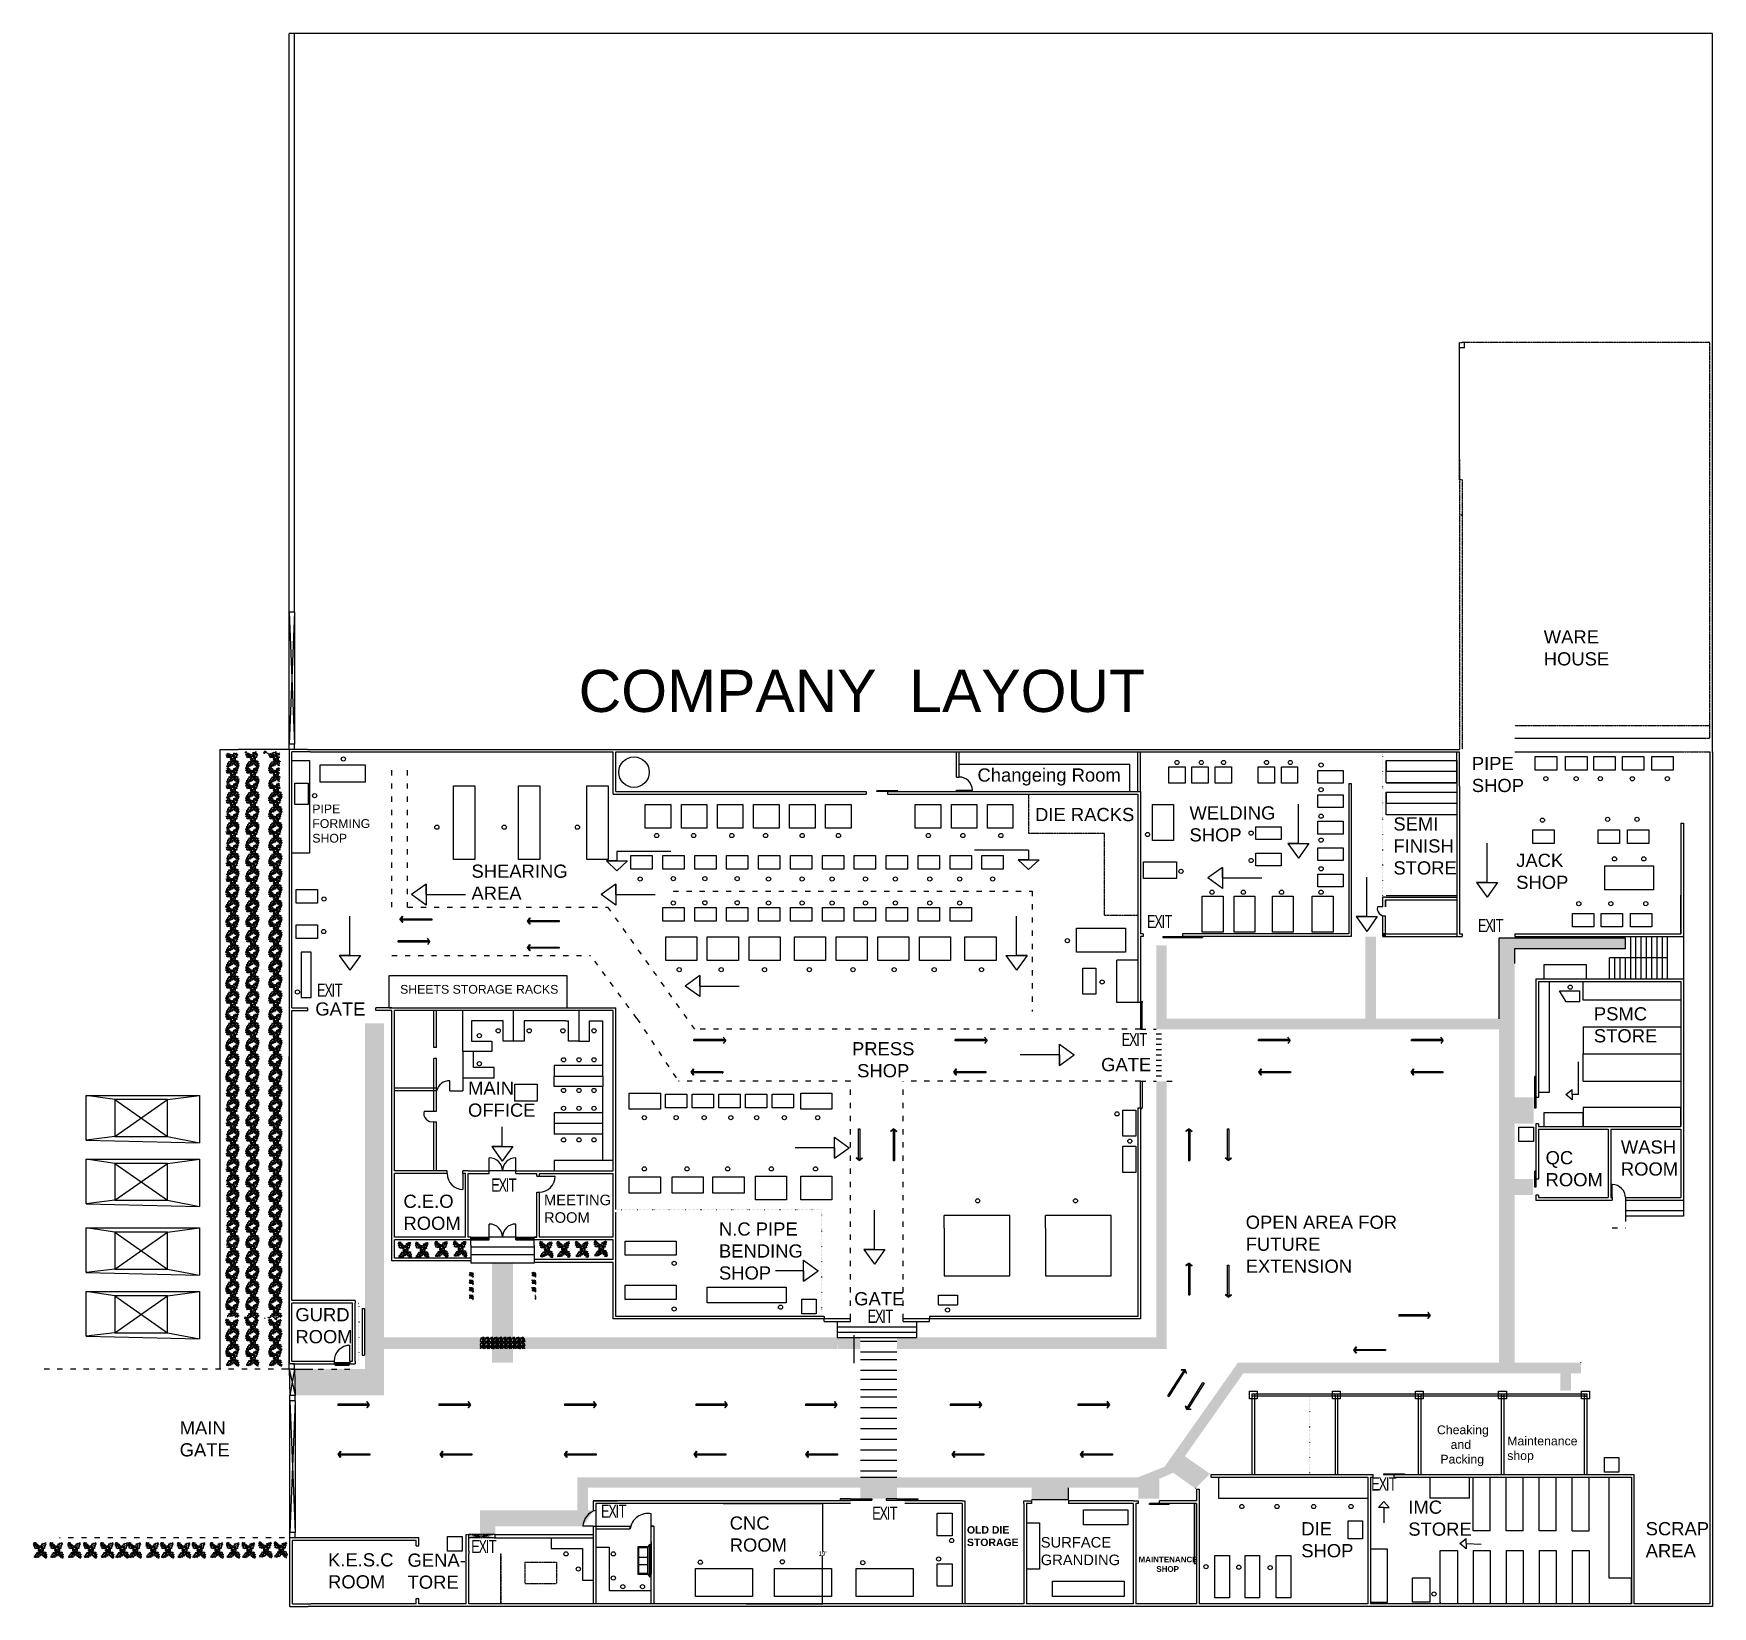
# Model space of a CAD drawing. Header units: inches. Extents: x 8624 to 20537, y 780 to 7738.
# Drawn here: x 16716 to 20537, y 780 to 4358 of the extents above; entities that cross this region are included whole.
import ezdxf

# ---------------------------------------------------------------- set-up
doc = ezdxf.new("R2010")
doc.units = ezdxf.units.IN
doc.header["$MEASUREMENT"] = 0
for name, pattern in [('ACAD_ISO03W100', [30, 12, -18]), ('ACAD_ISO07W100', [3, 0, -3]), ('HIDDEN2', [0.1875, 0.125, -0.0625])]:
    doc.linetypes.add(name, pattern=pattern)
doc.styles.get("Standard").update_dxf_attribs({"font": 'arial.ttf'})
doc.dimstyles.get("Standard").update_dxf_attribs({"dimtxt": 10, "dimasz": 0.18, "dimexe": 0.18, "dimexo": 0.0625, "dimgap": 0.09, "dimtad": 0, "dimtih": 1, "dimtoh": 1, "dimdec": 0, "dimzin": 0, "dimdsep": 46, "dimlunit": 4, "dimtxsty": 'Standard', "dimcen": 0.09, "dimadec": 0, "dimazin": 0, "dimtfac": 1, "dimtdec": 0, "dimtofl": 0, "dimtmove": 0, "dimatfit": 3, "dimfxl": 1, "dimtolj": 1, "dimtzin": 0, "dimarcsym": 0})
picture_1 = doc.add_image_def('image1.jpg', size_in_pixel=(225, 225))
pattern_1 = [(228.012788, (18800.04195, 10), (-80, -90), [1.34536, -133.19088]), (184.96974, (18799.14195, 9), (120, 10), [2.30868, -228.559248]), (132.510447, (18796.84195, 8.8), (100, -110), [1.62788, -161.160326]), (267.273689, (18792.94195, 6.3), (10, 200), [2.10238, -208.13558]), (292.833654, (18792.84195, 4.2), (-50, 120), [2.06155, -204.09373]), (357.273689, (18793.64195, 2.3), (-200, 10), [2.10238, -208.13558]), (37.69424, (18795.74195, 2.2), (-130, -100), [2.78029, -275.248485]), (72.255328, (18797.94195, 3.9), (70, 220), [2.62488, -259.863215]), (121.429566, (18798.74195, 6.4), (-80, 130), [2.1095, -208.84073]), (175.23636, (18797.64195, 8.2), (110, -10), [2.40832, -118.007626]), (222.397438, (18795.24195, 8.4), (-120, -110), [3.11448, -308.33375]), (138.814075, (18802.84195, 6.2), (-70, 60), [1.06301, -105.238448]), (171.469234, (18802.04195, 6.9), (130, -20), [2.02237, -200.215114]), (225, (18800.042, 7.2), (-1e-15, -10), [1.41421, -12.727926]), (203.19859, (18799.342, 8.4), (50, 20), [0.76158, -75.39615]), (291.80141, (18798.642, 8.1), (-10, 30), [1.07703, -52.774618]), (30.96376, (18799.042, 7.1), (30, 20), [1.74929, -56.56023]), (161.56505, (18800.542, 8), (20, -10), [1.26491, -30.357867]), (16.38954, (18792.84195, 8.1), (100, 30), [1.772, -175.42845]), (70.346176, (18794.54195, 8.6), (-40, -110), [1.48661, -147.174077]), (293.19859, (18800.542, 10), (-20, 50), [1.52315, -74.63458]), (343.61046, (18801.14195, 8.6), (-100, 30), [1.772, -175.42845]), (339.443955, (18792.842, 1.9), (-50, 20), [1.7088, -83.731237]), (294.77514, (18794.44195, 1.3), (-50, 110), [1.43178, -141.74643]), (66.80141, (18800.642, 0), (20, 50), [1.52315, -74.63458]), (17.354025, (18801.24195, 1.4), (-130, -40), [1.67631, -165.954236]), (69.443955, (18795.742, 0), (-20, -50), [0.8544, -84.585637]), (101.30993, (18800.042, 0), (-10, 40), [0.5099, -50.480295]), (165.96376, (18799.942, 0.5), (30, -10), [2.06155, -39.169506]), (186.009006, (18797.94195, 1), (100, 10), [1.9105, -189.139232]), (303.69007, (18799.042, 6.2), (-10, 20), [1.44222, -34.613293]), (353.157227, (18799.84195, 5), (170, -20), [2.51794, -249.275626]), (60.945396, (18802.3419, 4.7), (-40, -70), [1.02956, -101.92674]), (90, (18802.842, 5.6), (-10, 10), [0.6, -9.4]), (120.256437, (18797.74195, 1.3), (40, -70), [1.38924, -137.5352]), (48.012788, (18797.04195, 2.5), (80, 90), [2.69072, -131.84552]), (0, (18798.842, 4.5), (10, 10), [2.6, -7.4]), (325.304846, (18801.44195, 4.5), (100, -70), [1.58114, -156.532743]), (254.054604, (18802.742, 3.6), (-10, -40), [1.45602, -71.34508]), (207.645975, (18802.34195, 2.2), (-190, -100), [2.37065, -234.694742]), (175.426079, (18800.24195, 1.1), (-130, 10), [2.50799, -248.290734])]

msp = doc.modelspace()

# ---------------------------------------------------------------- texts
at = {"color": 6, "attachment_point": 1}
for s, width, heights, insert, char_height in [('WARE HOUSE', 222.115, [152.8], (20153, 3000.5), 30), ('Changeing Room', 330.911, [0], (18864.1, 2686.2), 30), ('PIPE SHOP', 117.933, [0], (19989.3, 2712.5), 30), ('PIPE FORMING SHOP', 185.798, [163.2], (17350.1, 2604.1), 20), ('WELDING  SHOP', 117.933, [0], (19346.6, 2600), 30), ('DIE RACKS', 232.811, [0], (18995.2, 2596.3), 30), ('SEMI FINISH STORE', 117.933, [0], (19810.8, 2574.9), 30), ('JACK SHOP', 117.933, [0], (20090.3, 2492.1), 30), ('SHEARING AREA', 117.933, [0], (17712.3, 2467.4), 30), ('{\\W0.7;\\T0.75;\\C1;EXIT}', 117.933, [0], (19249.8, 2352.8), 30), ('{\\W0.7;\\T0.75;\\C1;EXIT}', 117.933, [0], (20003.3, 2343.8), 30), ('{\\W0.7;\\T0.75;\\C1;EXIT}', 117.933, [0], (17360.8, 2196.8), 30), ('   SHEETS STORAGE RACKS', 516.263, [0], (17526.6, 2193.6), 20), ('GATE', 117.933, [0], (17356.9, 2153.9), 30), ('PRESS\\P SHOP', 593.457, [0], (18578.5, 2063.4), 30), ('{\\W0.7;\\T0.75;\\C1;EXIT}', 117.933, [0], (19192.3, 2084.3), 30), ('GATE', 117.933, [0], (19145.5, 2027.4), 30), ('MAIN \\POFFICE', 177.563, [0], (17704.5, 1973.8), 30), ('WASH ROOM', 117.933, [0], (20328.5, 1839.9), 30), ('QC ROOM', 117.933, [0], (20157.2, 1815.5), 30), ('{\\W0.7;\\T0.75;\\C1;EXIT}', 117.933, [0], (17757.1, 1753.3), 30), ('C.E.O\\PROOM', 117.933, [0], (17557.5, 1716.4), 30), ('MEETING\\PROOM', 117.933, [0], (17877.4, 1716.4), 24), ('N.C PIPE BENDING  SHOP', 315.637, [132.1], (18275.7, 1653.3), 30), ('OPEN AREA FOR FUTURE EXTENSION', 421.15, [0], (19474.6, 1668.7), 30), ('GATE', 117.933, [0], (18583.5, 1494.6), 30), ('GURD\\PROOM', 221.292, [94.1], (17311.5, 1458.4), 30), ('{\\W0.7;\\T0.75;\\C1;EXIT}', 117.933, [0], (18614.2, 1454.8), 30), ('{\\H0.66667x;Cheaking\\P    and               \\P Packing }', 117.933, [0], (19910, 1191.4), 30), ('{\\H0.66667x;Maintenance\\Pshop }', 117.933, [0], (20069.9, 1166.1), 30), ('{\\W0.7;\\T0.75;\\C1;EXIT}', 117.933, [0], (19760.3, 1073.3), 30), ('{\\W0.7;\\T0.75;\\C1;EXIT}', 117.933, [0], (18007.1, 1011.3), 30), ('{\\W0.7;\\T0.75;\\C1;EXIT}', 117.933, [0], (18624.3, 1006.8), 30), ('IMC \\PSTORE', 117.933, [0], (19844.7, 1020.5), 30), ('CNC ROOM', 117.933, [0], (18300.1, 984.3), 30), ('{\\fArial|b1|i0|c0|p34;OLD DIE \\PSTORAGE\\P}', 158.941, [142.7], (18840.2, 962.2), 17), ('DIE SHOP', 117.933, [0], (19601.1, 971.4), 30), ('SCRAP\\PAREA', 117.933, [0], (20385, 971.4), 30), ('{\\W0.7;\\T0.75;\\C1;EXIT}', 117.933, [0], (17711.6, 930.8), 30), ('SURFACE\\PGRANDING', 117.933, [0], (19008.1, 937.5), 24), ('K.E.S.C ROOM', 117.933, [0], (17385.8, 900.5), 30), ('GENA-\\PTORE', 117.933, [0], (17566.8, 899.8), 30), ('{\\fArial|b1|i0|c0|p34; \\H1.0833x;MAINTENANCE\\P        SHOP}', 117.933, [55.1], (19230.8, 892.9), 12)]:
    msp.add_mtext_dynamic_manual_height_columns(s, width=width, gutter_width=1, heights=heights, dxfattribs=dict(at, insert=insert, char_height=char_height))
at = {"color": 11, "insert": (17695.6, 2910.6), "char_height": 96, "attachment_point": 1}
msp.add_mtext_dynamic_manual_height_columns('       COMPANY  LAYOUT', width=3630.064, gutter_width=1, heights=[0], dxfattribs=at)
at = {"color": 4, "linetype": 'ACAD_ISO07W100', "insert": (18882.6, 2627.6), "char_height": 0.2, "attachment_point": 1}
msp.add_mtext_dynamic_manual_height_columns('DIE RACKS', width=352.405, gutter_width=1, heights=[0], dxfattribs=at)
at = {"color": 5, "insert": (20267.1, 2142.9), "char_height": 30, "attachment_point": 1}
msp.add_mtext_dynamic_manual_height_columns('PSMC \\PSTORE', width=117.933, gutter_width=1, heights=[89], dxfattribs=at)
at = {"color": 6}
note = msp.add_mtext_dynamic_manual_height_columns('MAIN \\PGATE\\P', width=221.292, gutter_width=1, heights=[94.1, 0], dxfattribs=dict(at, insert=(17048.2, 1200.9), char_height=30, attachment_point=1))

# ---------------------------------------------------------------- blocks, each defined once
blk = doc.blocks.new('*D12')
at = {"color": 0, "lineweight": -2, "transparency": 16777216}
for p, q in [((18285.4, 1013.6), (18511.8, 1013.6)), ((18511.6, 1013.4), (18511.6, 904.8)), ((18511.6, 785.8), (18511.6, 894.4)), ((18337.9, 785.6), (18511.8, 785.6))]:
    blk.add_line(p, q, dxfattribs=at)
at = {"color": 0, "transparency": 16777216}
for points in [[(18511.5, 1013.4), (18511.6, 1013.4), (18511.6, 1013.6)], [(18511.5, 785.8), (18511.6, 785.8), (18511.6, 785.6)]]:
    blk.add_solid(points, dxfattribs=at)
at = {"layer": 'Defpoints', "color": 0, "transparency": 16777216}
for p in [(18285.4, 1013.6), (18511.6, 1013.6), (18337.9, 785.6)]:
    blk.add_point(p, dxfattribs=at)
at = {"color": 0, "transparency": 16777216, "insert": (18511.6, 899.6), "char_height": 10, "attachment_point": 5}
blk.add_mtext("\\A1;19'", dxfattribs=at)

# ---------------------------------------------------------------- dimensions: what is measured, and where the dimension line sits
dim = msp.add_linear_dim(base=(18511.6, 1013.6), p1=(18337.9, 785.6), p2=(18285.4, 1013.6), angle=90, dimstyle='Standard')
dim.commit()
dim.dimension.update_dxf_attribs({"geometry": '*D12', "text_midpoint": (18511.6, 899.6)})

# ---------------------------------------------------------------- hatches: boundary and pattern name
h = msp.add_hatch()
h.set_pattern_fill('GRAVEL', color=4, scale=10)
h.set_pattern_definition(pattern_1)
h.paths.add_polyline_path([(20051, 2116.6), (20017.6, 2116.6), (19963.5, 2116.6), (19823, 2116.6), (19775, 2116.6), (19771.3, 2116.6), (19771.3, 2303.6), (19747.3, 2303.6), (19747.3, 2116.6), (19715, 2116.6), (19295, 2116.6), (19295, 2280.5), (19295, 2283.6), (19271, 2283.6), (19271, 2092.6), (19295, 2092.6), (19714.4, 2092.6), (19822.3, 2092.6), (19963.5, 2092.6), (20051, 2092.6)])
h = msp.add_hatch()
h.set_pattern_fill('GRAVEL', color=4, scale=10)
h.set_pattern_definition(pattern_1)
h.paths.add_polyline_path([(20087, 2269.2), (20086.9, 2276.3), (20338.9, 2276.3), (20338.9, 2300.3), (20086.9, 2300.3), (20051, 2300.3), (20051, 2116.6), (20051, 2092.6), (20051, 1877.6), (20051, 1715.6), (20051, 1641.3), (20051, 1472.2), (20051, 1334.2), (20087, 1334.2), (20087, 1472.2), (20087, 1665.3), (20087, 1715.6), (20128.8, 1715.6), (20128.8, 1751.8), (20087, 1751.8), (20087, 1877.6), (20130, 1877.6), (20130, 1937.6), (20087, 1937.6), (20087, 2092.6), (20087, 2116.6), (20087, 2230.8), (20087, 2245.2)])
h = msp.add_hatch()
h.set_pattern_fill('GRAVEL', color=4, scale=10)
h.set_pattern_definition(pattern_1)
h.paths.add_polyline_path([(17513.3, 1365.4), (17732, 1365.4), (17732, 1391.6), (17513.3, 1391.6), (17513.3, 1555.6), (17513.3, 2106.2), (17470.3, 2106.2), (17470.3, 1489.9), (17470.3, 1330), (17470.3, 1319.6), (17309.6, 1319.6), (17311, 1259.6), (17495.8, 1259.6), (17513.3, 1259.6), (17513.3, 1296.5)])
h = msp.add_hatch()
h.set_pattern_fill('GRAVEL', color=4, scale=10)
h.set_pattern_definition(pattern_1)
h.paths.add_polyline_path([(19295, 1917.3), (19295, 1974.6), (19271, 1974.6), (19271, 1916.3), (19271, 1391.6), (19235, 1391.6), (18725, 1391.6), (18725, 1365.4), (18725.6, 1365.4), (19235, 1365.4), (19295, 1365.4)])
h = msp.add_hatch()
h.set_pattern_fill('GRAVEL', color=4, scale=10)
h.set_pattern_definition([(228.012788, (13431.6566, 10), (-80, -90), [1.34536, -133.19088]), (184.969741, (13430.75658, 9), (120, 10), [2.30868, -228.559248]), (132.510447, (13428.4566, 8.8), (100, -110), [1.62788, -161.160326]), (267.273689, (13424.5566, 6.3), (10, 200), [2.10238, -208.13558]), (292.833654, (13424.4566, 4.2), (-50, 120), [2.06155, -204.093731]), (357.273689, (13425.2566, 2.3), (-200, 10), [2.10238, -208.13558]), (37.6942405, (13427.35658, 2.2), (-130, -100), [2.78029, -275.248485]), (72.255328, (13429.55658, 3.9), (70, 220), [2.62488, -259.863215]), (121.429566, (13430.3566, 6.4), (-80, 130), [2.1095, -208.840731]), (175.236358, (13429.2566, 8.2), (110, -10), [2.40832, -118.007626]), (222.397438, (13426.85658, 8.4), (-120, -110), [3.11448, -308.33375]), (138.814075, (13434.4566, 6.2), (-70, 60), [1.06301, -105.238448]), (171.469234, (13433.6566, 6.9), (130, -20), [2.02237, -200.215114]), (225, (13431.6566, 7.2), (-1e-15, -10), [1.41421, -12.727926]), (203.19859, (13430.9566, 8.4), (50, 20), [0.76158, -75.39615]), (291.80141, (13430.2566, 8.1), (-10, 30), [1.07703, -52.774618]), (30.963757, (13430.6566, 7.1), (30, 20), [1.74929, -56.56023]), (161.56505, (13432.1566, 8), (20, -10), [1.26491, -30.357867]), (16.38954, (13424.4566, 8.1), (100, 30), [1.772, -175.428451]), (70.346176, (13426.1566, 8.6), (-40, -110), [1.48661, -147.174077]), (293.19859, (13432.1566, 10), (-20, 50), [1.52315, -74.63458]), (343.61046, (13432.7566, 8.6), (-100, 30), [1.772, -175.428451]), (339.443955, (13424.4566, 1.9), (-50, 20), [1.7088, -83.731237]), (294.77514, (13426.0566, 1.3), (-50, 110), [1.43178, -141.74643]), (66.80141, (13432.2566, 0), (20, 50), [1.52315, -74.63458]), (17.354025, (13432.8566, 1.4), (-130, -40), [1.67631, -165.954236]), (69.443955, (13427.3566, 0), (-20, -50), [0.8544, -84.585637]), (101.309932, (13431.6566, 0), (-10, 40), [0.5099, -50.480295]), (165.963757, (13431.5566, 0.5), (30, -10), [2.06155, -39.169506]), (186.009006, (13429.5566, 1), (100, 10), [1.9105, -189.139232]), (303.69007, (13430.6566, 6.2), (-10, 20), [1.44222, -34.613293]), (353.157227, (13431.45658, 5), (170, -20), [2.51794, -249.275626]), (60.945396, (13433.9566, 4.7), (-40, -70), [1.02956, -101.926741]), (90, (13434.457, 5.6), (-10, 10), [0.6, -9.4]), (120.256437, (13429.3566, 1.3), (40, -70), [1.38924, -137.5352]), (48.012788, (13428.6566, 2.5), (80, 90), [2.69072, -131.84552]), (0, (13430.457, 4.5), (10, 10), [2.6, -7.4]), (325.304846, (13433.0566, 4.5), (100, -70), [1.58114, -156.532743]), (254.054604, (13434.3566, 3.6), (-10, -40), [1.45602, -71.345079]), (207.645975, (13433.95658, 2.2), (-190, -100), [2.37065, -234.694742]), (175.426079, (13431.85658, 1.1), (-130, 10), [2.50799, -248.290734])])
h.paths.add_polyline_path([(17807, 1560.2), (17759, 1560.2), (17759, 1334.5), (17807, 1334.5)])
h = msp.add_hatch()
h.set_pattern_fill('GRAVEL', color=4, scale=10)
h.set_pattern_definition(pattern_1)
h.paths.add_polyline_path([(17834, 1391.6), (17732, 1391.6), (17732, 1365.4), (17834, 1365.4)])
h = msp.add_hatch()
h.set_pattern_fill('GRAVEL', color=4, scale=10)
h.set_pattern_definition(pattern_1)
h.paths.add_polyline_path([(18545, 1391.6), (17855, 1391.6), (17834, 1391.6), (17834, 1365.4), (18545, 1365.4)])
h = msp.add_hatch()
h.set_pattern_fill('GRAVEL', color=4, scale=10)
h.set_pattern_definition(pattern_1)
h.paths.add_polyline_path([(18597.8, 1365.4), (18597.8, 1391.6), (18545, 1391.6), (18544.8, 1388), (18546, 1365.4)])
h.paths.add_polyline_path([(18680.8, 1391.6), (18680.8, 1365.4), (18726.8, 1365.4), (18725, 1391.6)])
h = msp.add_hatch()
h.set_pattern_fill('GRAVEL', color=4, scale=10)
h.set_pattern_definition(pattern_1)
edge = h.paths.add_edge_path()
edge.add_line((17732, 998.1), (17732, 943.6))
edge.add_line((17732, 943.6), (17766.4, 943.6))
edge.add_line((17766.4, 943.6), (17766.4, 962.1))
edge.add_line((17766.4, 962.1), (17966.1, 962.1))
edge.add_arc((18003.7, 961.5), 37.5, 112.3925, 179.0823, ccw=False)
edge.add_line((17989.4, 996.2), (17989.4, 998.1))
edge.add_line((17989.4, 998.1), (17977.4, 998.1))
edge.add_line((17977.4, 998.1), (17977.4, 1049.6))
edge.add_line((17977.4, 1049.6), (18597.8, 1049.6))
edge.add_line((18597.8, 1049.6), (18597.8, 1024.6))
edge.add_line((18597.8, 1024.6), (18680.8, 1024.6))
edge.add_line((18680.8, 1024.6), (18680.8, 1049.6))
edge.add_line((18680.8, 1049.6), (18987.4, 1049.6))
edge.add_line((18987.4, 1049.6), (18987.4, 1022.5))
edge.add_line((18987.4, 1022.5), (19071.4, 1022.5))
edge.add_line((19071.4, 1022.5), (19071.4, 1049.6))
edge.add_line((19071.4, 1049.6), (19230.4, 1049.6))
edge.add_line((19230.4, 1049.6), (19230.4, 1024.5))
edge.add_line((19230.4, 1024.5), (19278.4, 1024.5))
edge.add_line((19278.4, 1024.5), (19278.4, 1070.2))
edge.add_line((19278.4, 1070.2), (19309.6, 1083.7))
edge.add_line((19309.6, 1083.7), (19359.9, 1047.9))
edge.add_line((19359.9, 1047.9), (19393.4, 1081.4))
edge.add_line((19393.4, 1081.4), (19336.1, 1121.2))
edge.add_line((19336.1, 1121.2), (19469.4, 1310.2))
edge.add_line((19469.4, 1310.2), (20190.9, 1310.2))
edge.add_line((20190.9, 1310.2), (20190.9, 1270.5))
edge.add_line((20190.9, 1270.5), (20214.9, 1270.5))
edge.add_line((20214.9, 1270.5), (20214.9, 1310.2))
edge.add_line((20214.9, 1310.2), (20237.8, 1310.2))
edge.add_line((20237.8, 1310.2), (20237.8, 1334.2))
edge.add_line((20237.8, 1334.2), (19457, 1334.2))
edge.add_line((19457, 1334.2), (19290.1, 1097.6))
edge.add_line((19290.1, 1097.6), (19230.4, 1073.6))
edge.add_line((19230.4, 1073.6), (17953.3, 1073.6))
edge.add_line((17953.3, 1073.6), (17953.3, 1049.6))
edge.add_line((17953.3, 1049.6), (17953.4, 1049.6))
edge.add_line((17953.4, 1049.6), (17953.4, 998.1))
edge.add_line((17953.4, 998.1), (17732, 998.1))

# ---------------------------------------------------------------- linework, layer by layer
at = {"color": 73}
for p, q in [((17297.6, 2729.6), (17297.6, 4358.1)), ((20537, 4358.1), (17297.6, 4358.1)), ((17309.6, 3053.6), (17309.6, 4358.1)), ((20537, 2722.1), (20537, 4358.1)), ((17339, 2729.6), (17181.2, 2729.6)), ((17339, 2729.6), (19961, 2729.6)), ((20537, 2723.6), (20537, 863.6)), ((20537, 2723.6), (20537, 2722.1)), ((17297.6, 1331.6), (17297.6, 2030.6)), ((17303.6, 1337.6), (17303.6, 1469.6)), ((17299, 779.6), (17299, 935.6)), ((20537, 863.6), (20537, 779.6)), ((17299, 779.6), (17340.4, 779.6)), ((20537, 779.6), (17340.4, 779.6))]:
    msp.add_line(p, q, dxfattribs=at)
at = {"color": 73, "linetype": 'HIDDEN2'}
for p, q in [((19961, 3383), (19961, 3655)), ((19961, 3655), (19967, 3655)), ((20531, 3655), (19967, 3655)), ((20531, 2755), (20531, 3655)), ((19961, 3389), (19961, 3383)), ((19961, 3383), (19961, 3263)), ((19967, 3343), (19961, 3343)), ((19967, 3343), (19967, 2729.6)), ((19967, 3343), (19967, 3263)), ((19961, 3263), (19961, 2729.6)), ((20531, 2783), (20087, 2783))]:
    msp.add_line(p, q, dxfattribs=at)
for p, q in [((19961, 3643), (19961, 3655)), ((19973, 3643), (19961, 3643)), ((19973, 3643), (19973, 3655)), ((17297.6, 3041.6), (17297.6, 3053.6)), ((17309.6, 3041.6), (17297.6, 3041.6)), ((17309.6, 3041.6), (17309.6, 3053.6)), ((20087, 2755), (20519, 2755)), ((17139.8, 2729.6), (17139.8, 1319)), ((17139.8, 2729.6), (17181.2, 2729.6)), ((17309.6, 2741.6), (17297.6, 2741.6)), ((17297.6, 2729.6), (17297.6, 2741.6)), ((17297.6, 2729.6), (17297.6, 1331.6)), ((17303.6, 2141.6), (17303.6, 2723.6)), ((17345, 2723.6), (17303.6, 2723.6)), ((17309.6, 2729.6), (17309.6, 2741.6)), ((17345, 2723.6), (18035, 2723.6)), ((18035, 2627.6), (18035, 2723.6)), ((18041, 2723.6), (19955, 2723.6)), ((18041, 2633.6), (18041, 2723.6)), ((18816.4, 2666.6), (18816.4, 2723.6)), ((18822.4, 2666.6), (18822.4, 2723.6)), ((19229, 2633.6), (19229, 2723.6)), ((19235, 2633.6), (19235, 2723.6)), ((19955, 2723.6), (19961, 2723.6)), ((20087, 2723.6), (20471, 2723.6)), ((20531, 2723.6), (20531, 869.6)), ((18822.4, 2695.6), (19211, 2695.6)), ((19211, 2633.6), (19211, 2695.6)), ((18816.4, 2666.6), (18822.4, 2666.6)), ((19709, 2651.6), (19709, 2309.6)), ((19709, 2651.6), (19715, 2651.6)), ((19715, 2651.6), (19715, 2303.6)), ((19955, 2651.6), (19955, 2303.6)), ((19961, 2645.6), (19961, 2309.6)), ((18035, 2627.6), (18611, 2627.6)), ((18041, 2633.6), (18611, 2633.6)), ((18611, 2633.6), (18611, 2627.6)), ((18659, 2633.6), (18816.4, 2633.6)), ((18659, 2633.6), (18659, 2627.6)), ((18659, 2627.6), (19229, 2627.6)), ((18816.4, 2633.6), (18816.4, 2636.6)), ((18816.4, 2636.6), (18822.4, 2636.6)), ((18816.4, 2633.6), (18822.4, 2633.6)), ((18822.4, 2633.6), (18822.4, 2636.6)), ((18822.4, 2633.6), (19235, 2633.6)), ((19229, 2627.6), (19229, 2153.6)), ((19235, 2633.6), (19235, 2309.6)), ((20465, 2561.5), (20465, 2309.6)), ((20471, 2561.5), (20471, 2303.6)), ((20465, 2309.6), (20465, 2373.8)), ((17615.1, 2294.2), (17545.2, 2294.2)), ((17617.6, 2292.7), (17612.1, 2299.8)), ((19241, 2309.6), (19235, 2309.6)), ((19235, 2303.6), (19235, 2153.6)), ((19241, 2303.6), (19235, 2303.6)), ((19241, 2309.6), (19241, 2303.6)), ((19331, 2309.6), (19331, 2303.6)), ((19709, 2309.6), (19331, 2309.6)), ((19715, 2303.6), (19331, 2303.6)), ((19955, 2303.6), (19967, 2303.6)), ((19961, 2309.6), (19967, 2309.6)), ((19967, 2309.6), (19967, 2303.6)), ((20087, 2309.6), (20465, 2309.6)), ((20087, 2309.6), (20087, 2303.6)), ((20087, 2303.6), (20471, 2303.6)), ((17615.1, 2291.2), (17545.2, 2291.2)), ((17617.6, 2292.7), (17612.1, 2285.6)), ((20154.3, 2207.6), (20154.3, 2239.8)), ((20154.3, 2239.8), (20249.3, 2239.8)), ((20249.3, 2239.8), (20249.3, 2207.6)), ((20135, 2207.6), (20471, 2207.6)), ((20135, 2207.6), (20135, 1949.6)), ((20141, 2201.6), (20465, 2201.6)), ((20141, 2201.6), (20141, 1949.6)), ((20465, 2201.6), (20465, 1871.6)), ((20465, 2201.6), (20465, 2158.6)), ((20471, 2207.6), (20471, 1703.6)), ((17303.6, 2141.6), (17339.6, 2141.6)), ((17339.6, 2135.6), (17339.6, 2141.6)), ((17531, 2141.6), (17495, 2141.6)), ((17495, 2135.6), (17495, 2141.6)), ((17525, 2141.6), (18035, 2141.6)), ((18035, 2141.6), (18041, 2141.6)), ((18041, 1682.6), (18041, 2141.6)), ((17303.6, 1475.6), (17303.6, 2135.6)), ((17303.6, 2135.6), (17339.6, 2135.6)), ((17531, 2135.6), (17495, 2135.6)), ((17531, 1613.6), (17531, 2135.6)), ((17537, 1911.4), (17537, 2135.6)), ((18035, 2135.6), (17537, 2135.6)), ((18035, 1770.3), (18035, 2135.6)), ((19235, 2123.6), (19235, 2117.6)), ((18288.6, 2069.1), (18218.7, 2069.1)), ((18288.6, 2066.1), (18218.7, 2066.1)), ((18291, 2067.6), (18285.6, 2074.7)), ((18291, 2067.6), (18285.6, 2060.5)), ((18883.4, 2069.1), (18813.4, 2069.1)), ((18883.4, 2066.1), (18813.4, 2066.1)), ((18885.8, 2067.6), (18880.3, 2074.7)), ((18885.8, 2067.6), (18880.3, 2060.5)), ((19573.5, 2069.1), (19503.6, 2069.1)), ((19573.5, 2066.1), (19503.6, 2066.1)), ((19575.9, 2067.6), (19570.4, 2074.7)), ((19575.9, 2067.6), (19570.4, 2060.5)), ((19921.7, 2069.1), (19851.8, 2069.1)), ((19921.7, 2066.1), (19851.8, 2066.1)), ((19924.1, 2067.6), (19918.6, 2074.7)), ((19924.1, 2067.6), (19918.6, 2060.5)), ((17633, 2051.4), (17627, 2051.4)), ((17633, 2026.6), (17627, 2026.6)), ((18283.3, 1993.1), (18284.1, 1992.5)), ((20141, 1949.6), (20141, 1937.6)), ((17537, 1770.3), (17537, 1911.4)), ((19229, 1913.6), (19229, 1439.6)), ((19235, 1913.6), (19235, 1433.6)), ((20141, 1937.6), (20135, 1937.6)), ((20465, 1871.6), (20465, 1914.6)), ((17627, 1882.5), (17633, 1882.5)), ((20135, 1877.6), (20135, 1751.6)), ((20141, 1877.6), (20135, 1877.6)), ((20141, 1877.6), (20141, 1871.6)), ((18673.7, 1866.2), (18666.6, 1860.7)), ((18667.2, 1859.9), (18666.6, 1860.7)), ((18673.7, 1864.9), (18667.2, 1859.9)), ((18672.2, 1863.7), (18672.2, 1793.8)), ((18675.2, 1863.7), (18672.2, 1863.7)), ((18673.7, 1866.2), (18680.8, 1860.7)), ((18673.7, 1864.9), (18680.2, 1859.9)), ((18675.2, 1863.7), (18675.2, 1793.8)), ((18680.2, 1859.9), (18680.8, 1860.7)), ((19345.7, 1866.2), (19338.6, 1860.7)), ((19339.2, 1859.9), (19338.6, 1860.7)), ((19345.7, 1864.9), (19339.2, 1859.9)), ((19344.2, 1863.7), (19344.2, 1793.8)), ((19347.2, 1863.7), (19344.2, 1863.7)), ((19345.7, 1866.2), (19352.8, 1860.7)), ((19345.7, 1864.9), (19352.2, 1859.9)), ((19347.2, 1863.7), (19347.2, 1793.8)), ((19352.2, 1859.9), (19352.8, 1860.7)), ((20141, 1871.6), (20465, 1871.6)), ((20141, 1865.6), (20300, 1865.6)), ((20141, 1865.6), (20141, 1751.6)), ((20300, 1865.6), (20300, 1709.6)), ((20306, 1865.6), (20465, 1865.6)), ((20306, 1865.6), (20306, 1709.6)), ((20465, 1865.6), (20465, 1709.6)), ((18588.3, 1800.1), (18587.7, 1799.3)), ((18594.8, 1793.8), (18587.7, 1799.3)), ((18594.8, 1795.1), (18588.3, 1800.1)), ((18594.8, 1795.1), (18601.3, 1800.1)), ((18594.8, 1793.8), (18601.9, 1799.3)), ((18601.3, 1800.1), (18601.9, 1799.3)), ((19435, 1793.8), (19427.9, 1799.3)), ((19435, 1795.1), (19428.5, 1800.1)), ((19435, 1795.1), (19441.5, 1800.1)), ((19435, 1793.8), (19442.1, 1799.3)), ((19441.5, 1800.1), (19442.1, 1799.3)), ((17537, 1619.6), (17537, 1764.3)), ((17657, 1764.3), (17537, 1764.3)), ((17657, 1764.3), (17657, 1770.3)), ((17705, 1770.3), (17693, 1770.3)), ((17693, 1764.3), (17693, 1770.3)), ((17699, 1764.3), (17693, 1764.3)), ((17699, 1619.6), (17699, 1764.3)), ((17705, 1770.3), (17753, 1770.3)), ((17705, 1619.6), (17705, 1764.3)), ((17705, 1764.3), (17753, 1764.3)), ((17753, 1764.3), (17753, 1770.3)), ((17813, 1770.3), (17861, 1770.3)), ((17813, 1764.3), (17813, 1770.3)), ((17813, 1764.3), (17861, 1764.3)), ((17861, 1770.3), (18035, 1770.3)), ((17861, 1758.3), (17861, 1764.3)), ((17861, 1758.3), (17867, 1758.3)), ((17867, 1758.3), (17867, 1764.3)), ((17867, 1764.3), (18035, 1764.3)), ((18035, 1619.6), (18035, 1764.3)), ((18672.2, 1793.8), (18675.2, 1793.8)), ((19344.2, 1793.8), (19347.2, 1793.8)), ((17861, 1619.6), (17861, 1722.3)), ((17861, 1722.3), (17867, 1722.3)), ((17867, 1619.6), (17867, 1722.3)), ((20141, 1751.6), (20135, 1751.6)), ((20135, 1715.6), (20135, 1703.6)), ((20141, 1715.6), (20135, 1715.6)), ((20135, 1703.6), (20309, 1703.6)), ((20141, 1715.6), (20141, 1709.6)), ((20141, 1709.6), (20300, 1709.6)), ((20306, 1709.6), (20309, 1709.6)), ((20309, 1709.6), (20309, 1703.6)), ((20339, 1709.6), (20465, 1709.6)), ((20339, 1709.6), (20339, 1703.6)), ((20339, 1703.6), (20471, 1703.6)), ((20339, 1703.6), (20339, 1667.6)), ((20471, 1703.6), (20471, 1667.6)), ((18041, 1439.6), (18041, 1676.6)), ((20471, 1679.6), (20339, 1679.6)), ((20471, 1667.6), (20339, 1667.6)), ((17531, 1566.2), (17531, 1613.6)), ((17699, 1619.6), (17537, 1619.6)), ((17711, 1613.6), (17537, 1613.6)), ((17537, 1572.2), (17537, 1613.6)), ((17711, 1619.6), (17705, 1619.6)), ((17711, 1619.6), (17705, 1619.6)), ((17711, 1619.6), (17753, 1619.6)), ((17711, 1613.6), (17711, 1619.6)), ((17711, 1618.6), (17753, 1618.6)), ((17711, 1617.6), (17753, 1617.6)), ((17711, 1616.6), (17753, 1616.6)), ((17711, 1615.6), (17753, 1615.6)), ((17711, 1614.6), (17753, 1614.6)), ((17711, 1601.6), (17711, 1613.6)), ((17711, 1613.6), (17753, 1613.6)), ((17753, 1613.6), (17753, 1619.6)), ((17813, 1613.6), (17813, 1619.6)), ((17813, 1619.6), (17858, 1619.6)), ((17855, 1618.6), (17813, 1618.6)), ((17855, 1617.6), (17813, 1617.6)), ((17855, 1616.6), (17813, 1616.6)), ((17855, 1615.6), (17813, 1615.6)), ((17855, 1614.6), (17813, 1614.6)), ((17813, 1613.6), (17855, 1613.6)), ((17861, 1619.6), (17855, 1619.6)), ((17855, 1619.6), (17861, 1619.6)), ((17855, 1613.6), (17855, 1619.6)), ((18035, 1613.6), (17855, 1613.6)), ((17855, 1601.6), (17855, 1613.6)), ((18035, 1619.6), (17867, 1619.6)), ((18035, 1568.9), (18035, 1613.6)), ((17711, 1572.2), (17537, 1572.2)), ((17711, 1601.6), (17711, 1560.2)), ((17855, 1597), (17711, 1597)), ((17855, 1579.8), (17711, 1579.8)), ((17855, 1601.6), (17855, 1560.2)), ((18035, 1568.9), (17855, 1568.9)), ((17711, 1566.2), (17531, 1566.2)), ((17855, 1560.2), (17711, 1560.2)), ((17855, 1562.9), (18035, 1562.9)), ((18035, 1433.6), (18035, 1562.9)), ((19345.7, 1560.5), (19338.6, 1555.1)), ((19339.2, 1554.3), (19338.6, 1555.1)), ((19345.7, 1559.3), (19339.2, 1554.3)), ((19344.2, 1558.1), (19344.2, 1488.2)), ((19347.2, 1558.1), (19344.2, 1558.1)), ((19345.7, 1560.5), (19352.8, 1555.1)), ((19345.7, 1559.3), (19352.2, 1554.3)), ((19347.2, 1558.1), (19347.2, 1488.2)), ((19352.2, 1554.3), (19352.8, 1555.1)), ((17447.6, 1475.6), (17303.6, 1475.6)), ((17447.6, 1337.6), (17447.6, 1469.6)), ((19344.2, 1488.2), (19347.2, 1488.2)), ((19435, 1483.4), (19427.9, 1488.8)), ((19435, 1484.6), (19428.5, 1489.6)), ((19435, 1484.6), (19441.5, 1489.6)), ((19435, 1483.4), (19442.1, 1488.8)), ((19441.5, 1489.6), (19442.1, 1488.8)), ((18575, 1433.6), (18035, 1433.6)), ((18515, 1439.6), (18041, 1439.6)), ((18545, 1427.6), (18545, 1391.6)), ((18545, 1415.6), (18725, 1415.6)), ((19235, 1433.6), (18695, 1433.6)), ((18725, 1427.6), (18725, 1391.6)), ((19229, 1439.6), (18755, 1439.6)), ((19892.8, 1443.1), (19822.9, 1443.1)), ((19822.9, 1443.1), (19822.9, 1440.1)), ((19892.8, 1440.1), (19822.9, 1440.1)), ((19892.8, 1440.1), (19892.8, 1443.1)), ((18545, 1403.6), (18725, 1403.6)), ((17399.6, 1337.6), (17399.6, 1331.6)), ((17435.6, 1337.6), (17435.6, 1331.6)), ((17303.6, 1319.6), (17291.6, 1319.6)), ((17297.6, 1319.6), (17297.6, 1331.6)), ((17309.6, 1331.6), (17297.6, 1331.6)), ((17309.6, 1319.6), (17297.6, 1319.6)), ((17302.6, 1319.6), (17304.6, 1319.6)), ((17309.6, 1319.6), (17309.6, 1331.6)), ((17435.6, 1331.6), (17447.6, 1331.6)), ((19334.4, 1317.7), (19296.8, 1258.8)), ((19336.9, 1316.1), (19299.3, 1257.1)), ((19336.9, 1316.1), (19334.4, 1317.7)), ((19336.9, 1316.1), (19334.4, 1317.7)), ((19482.9, 1269.6), (19500.9, 1269.6)), ((19482.9, 1251.6), (19482.9, 1269.6)), ((19488.9, 1263.6), (19494.9, 1263.6)), ((19488.9, 1263.6), (19488.9, 1257.6)), ((19494.9, 1263.6), (19494.9, 1257.6)), ((19494.9, 1263.6), (19866.9, 1263.6)), ((19500.9, 1269.6), (19500.9, 1251.6)), ((19671.9, 1269.6), (19689.9, 1269.6)), ((19671.9, 1251.6), (19671.9, 1269.6)), ((19677.9, 1263.6), (19683.9, 1263.6)), ((19677.9, 1257.6), (19677.9, 1263.6)), ((19683.9, 1263.6), (19683.9, 1257.6)), ((19689.9, 1269.6), (19689.9, 1251.6)), ((19860.9, 1269.6), (19878.9, 1269.6)), ((19860.9, 1251.6), (19860.9, 1269.6)), ((19866.9, 1263.6), (19872.9, 1263.6)), ((19866.9, 1263.6), (19866.9, 1257.6)), ((19872.9, 1263.6), (19872.9, 1257.6)), ((19872.9, 1263.6), (20250.9, 1263.6)), ((19878.9, 1269.6), (19878.9, 1251.6)), ((20049.9, 1269.6), (20067.9, 1269.6)), ((20049.9, 1251.6), (20049.9, 1269.6)), ((20055.9, 1263.6), (20055.9, 1257.6)), ((20055.9, 1263.6), (20061.9, 1263.6)), ((20061.9, 1263.6), (20061.9, 1257.6)), ((20067.9, 1269.6), (20067.9, 1251.6)), ((20238.9, 1269.6), (20256.9, 1269.6)), ((20238.9, 1251.6), (20238.9, 1269.6)), ((20244.9, 1263.6), (20244.9, 1257.6)), ((20244.9, 1263.6), (20250.9, 1263.6)), ((20250.9, 1263.6), (20250.9, 1257.6)), ((20256.9, 1269.6), (20256.9, 1251.6)), ((17303.6, 1259.6), (17299, 1259.6)), ((17311, 1259.6), (17299, 1259.6)), ((17299, 1247.6), (17299, 1259.6)), ((17311, 1247.6), (17299, 1247.6)), ((17311, 1247.6), (17311, 1259.6)), ((17477.8, 1240), (17407.8, 1240)), ((17407.8, 1240), (17407.8, 1237)), ((17477.8, 1237), (17407.8, 1237)), ((17477.8, 1237), (17477.8, 1240)), ((17708.3, 1240), (17638.4, 1240)), ((17638.4, 1240), (17638.4, 1237)), ((17708.3, 1237), (17638.4, 1237)), ((17708.3, 1237), (17708.3, 1240)), ((17994.2, 1240), (17924.3, 1240)), ((17924.3, 1240), (17924.3, 1237)), ((17994.2, 1237), (17924.3, 1237)), ((17994.2, 1237), (17994.2, 1240)), ((18292.7, 1240), (18222.8, 1240)), ((18222.8, 1240), (18222.8, 1237)), ((18292.7, 1237), (18222.8, 1237)), ((18292.7, 1237), (18292.7, 1240)), ((18542.7, 1240), (18472.8, 1240)), ((18472.8, 1240), (18472.8, 1237)), ((18542.7, 1237), (18472.8, 1237)), ((18542.7, 1237), (18542.7, 1240)), ((18871.5, 1240), (18801.6, 1240)), ((18801.6, 1240), (18801.6, 1237)), ((18871.5, 1237), (18801.6, 1237)), ((19162.7, 1240), (19092.8, 1240)), ((19092.8, 1240), (19092.8, 1237)), ((19162.7, 1237), (19092.8, 1237)), ((19162.7, 1237), (19162.7, 1240)), ((19296.8, 1258.8), (19299.3, 1257.1)), ((19500.9, 1251.6), (19482.9, 1251.6)), ((19494.9, 1257.6), (19488.9, 1257.6)), ((19488.9, 1257.6), (19488.9, 1079.6)), ((19677.9, 1257.6), (19488.9, 1257.6)), ((19494.9, 1257.6), (19494.9, 1079.6)), ((19689.9, 1251.6), (19671.9, 1251.6)), ((19677.9, 1260.6), (19677.9, 1079.6)), ((19683.9, 1257.6), (19677.9, 1257.6)), ((19683.9, 1260.6), (19683.9, 1079.6)), ((19866.9, 1257.6), (19683.9, 1257.6)), ((19878.9, 1251.6), (19860.9, 1251.6)), ((19866.9, 1259.7), (19866.9, 1079.6)), ((19866.9, 1257.6), (19872.9, 1257.6)), ((19872.9, 1259.7), (19872.9, 1079.6)), ((20250.9, 1257.6), (19872.9, 1257.6)), ((20067.9, 1251.6), (20049.9, 1251.6)), ((20055.9, 1257.6), (20061.9, 1257.6)), ((20055.9, 1257.6), (20055.9, 1079.6)), ((20061.9, 1257.6), (20061.9, 1079.6)), ((20256.9, 1251.6), (20238.9, 1251.6)), ((20244.9, 1260.6), (20244.9, 1079.6)), ((20244.9, 1257.6), (20250.9, 1257.6)), ((20250.9, 1260.6), (20250.9, 1079.6)), ((19395.9, 1079.6), (19752.4, 1079.6)), ((19395.9, 1073.6), (19752.4, 1073.6)), ((19752.4, 1079.6), (19764.4, 1079.6)), ((19752.4, 1073.6), (19752.4, 785.6)), ((19758.4, 1073.6), (19758.4, 785.6)), ((19758.4, 1073.6), (19764.4, 1073.6)), ((19764.4, 1073.6), (19764.4, 1079.6)), ((19812.4, 1079.6), (20358.4, 1079.6)), ((19812.4, 1073.6), (19812.4, 1079.6)), ((19812.4, 1073.6), (20352.4, 1073.6)), ((20352.4, 1073.6), (20352.4, 785.6)), ((20358.4, 1079.6), (20358.4, 785.6)), ((19362.4, 1046.1), (19362.4, 1019.6)), ((19362.4, 1046.1), (19368.4, 1046.1)), ((19368.4, 1046.1), (19368.4, 785.6)), ((18575.4, 1019.6), (17989.4, 1019.6)), ((17989.4, 1019.6), (17989.4, 998.1)), ((17995.4, 1013.6), (17995.4, 998.1)), ((18575.4, 1013.6), (17995.4, 1013.6)), ((18829.4, 1019.6), (18698.4, 1019.6)), ((18829.4, 1013.6), (18698.4, 1013.6)), ((18829.4, 1013.6), (18829.4, 785.6)), ((18835.4, 1019.6), (18835.4, 1013.6)), ((18835.4, 1013.6), (18835.4, 785.6)), ((18969.4, 1013.6), (18969.4, 1019.6)), ((18969.4, 1013.6), (18969.4, 785.6)), ((18975.4, 1019.6), (18987.4, 1019.6)), ((18975.4, 1013.6), (18975.4, 785.6)), ((18987.4, 1013.6), (18975.4, 1013.6)), ((18987.4, 1019.6), (18987.4, 1013.6)), ((19218.4, 1019.6), (19071.4, 1019.6)), ((19071.4, 1019.6), (19071.4, 1013.6)), ((19218.4, 1013.6), (19071.4, 1013.6)), ((19218.4, 1013.6), (19218.4, 785.6)), ((19230.4, 1013.6), (19224.4, 1013.6)), ((19224.4, 1013.6), (19224.4, 785.6)), ((19230.4, 1013.6), (19230.4, 1019.6)), ((19362.4, 1019.6), (19278.4, 1019.6)), ((19278.4, 1013.6), (19278.4, 1019.6)), ((19362.4, 1013.6), (19300.3, 1013.6)), ((19362.4, 1013.6), (19362.4, 785.6)), ((17989.4, 962.1), (17989.4, 785.6)), ((17995.4, 962.1), (17995.4, 785.6)), ((18121.4, 962.1), (18127.4, 962.1)), ((18121.4, 956.1), (18121.4, 962.1)), ((17311, 947.6), (17299, 947.6)), ((17299, 935.6), (17299, 947.6)), ((17311, 935.6), (17299, 935.6)), ((17340.4, 935.6), (17305, 935.6)), ((17305, 785.6), (17305, 929.6)), ((17346.4, 929.6), (17305, 929.6)), ((17311, 935.6), (17311, 947.6)), ((17592.4, 935.6), (17340.4, 935.6)), ((17586.4, 929.6), (17346.4, 929.6)), ((17586.4, 929.6), (17346.4, 929.6)), ((17586.4, 917.6), (17586.4, 929.6)), ((17586.4, 917.6), (17592.4, 917.6)), ((17592.4, 917.6), (17592.4, 935.6)), ((17700.4, 785.6), (17700.4, 935.6)), ((17706.4, 905.6), (17706.4, 935.6)), ((17766.4, 943.6), (17986.4, 943.6)), ((17766.4, 935.6), (17989.4, 935.6)), ((17893.4, 935.6), (17893.4, 911.6)), ((17706.4, 905.6), (17706.4, 899.6)), ((17706.4, 785.6), (17706.4, 899.6)), ((17893.4, 911.6), (17965.4, 911.6)), ((17965.4, 911.6), (17965.4, 839.6)), ((20352.4, 785.6), (20352.4, 843.6)), ((17965.4, 839.6), (17989.4, 839.6)), ((17305, 785.6), (17346.4, 785.6)), ((17586.4, 785.6), (17346.4, 785.6)), ((17586.4, 785.6), (17586.4, 797.6)), ((17586.4, 797.6), (17592.4, 797.6)), ((17592.4, 785.6), (17592.4, 797.6)), ((17700.4, 785.6), (17592.4, 785.6)), ((18969.4, 785.6), (17706.4, 785.6)), ((19212.4, 785.6), (18975.4, 785.6)), ((19218.4, 785.6), (19212.4, 785.6)), ((19362.4, 785.6), (19224.4, 785.6)), ((19752.4, 785.6), (19368.4, 785.6)), ((20352.4, 785.6), (19758.4, 785.6)), ((19917.4, 789.6), (19917.4, 785.6)), ((20531, 785.6), (20358.4, 785.6))]:
    msp.add_line(p, q)
at = {"color": 1}
for p, q in [((19961, 3343), (19961, 3643)), ((17297.6, 3041.6), (17309.6, 2741.6)), ((17309.6, 3041.6), (17297.6, 2741.6)), ((17297.6, 2741.6), (17297.6, 3041.6)), ((17309.6, 3041.6), (17309.6, 2741.6)), ((18683, 2635.6), (18635, 2635.6)), ((18635, 2633.6), (18635, 2635.6)), ((18683, 2633.6), (18635, 2633.6)), ((18683, 2633.6), (18683, 2635.6)), ((18822.4, 2636.6), (18852.4, 2636.6)), ((19594.5, 2515.5), (19594.5, 2605)), ((18166.5, 2497), (18043.5, 2497)), ((18043.5, 2497), (18043.5, 2475.8)), ((18980.5, 2500.5), (18857.5, 2500.5)), ((18980.5, 2500.5), (18980.5, 2478.2)), ((19594.5, 2515.5), (19570.5, 2515.5)), ((19570.5, 2515.5), (19594.5, 2515.5)), ((19570.5, 2515.5), (19594.5, 2482)), ((19594.5, 2515.5), (19618.5, 2515.5)), ((19618.5, 2515.5), (19594.5, 2482)), ((20024, 2427), (20024, 2516.5)), ((18043.5, 2475.8), (18019.5, 2475.8)), ((18019.5, 2475.8), (18043.5, 2475.8)), ((18019.5, 2475.8), (18043.5, 2453.5)), ((18043.5, 2475.8), (18067.5, 2475.8)), ((18067.5, 2475.8), (18043.5, 2453.5)), ((18980.5, 2478.2), (18956.5, 2478.2)), ((18956.5, 2478.2), (18980.5, 2478.2)), ((18956.5, 2478.2), (18980.5, 2456)), ((18980.5, 2478.2), (19004.5, 2478.2)), ((19004.5, 2478.2), (18980.5, 2456)), ((19422, 2461), (19388.5, 2437)), ((19422, 2437), (19422, 2461)), ((19422, 2461), (19422, 2437)), ((17609, 2423), (17575.5, 2399)), ((17609, 2399), (17609, 2423)), ((17609, 2423), (17609, 2399)), ((18041, 2423), (18007.5, 2399)), ((18041, 2399), (18041, 2423)), ((18041, 2423), (18041, 2399)), ((19422, 2413), (19388.5, 2437)), ((19422, 2437), (19511.5, 2437)), ((19422, 2437), (19422, 2413)), ((19750, 2349), (19750, 2438.5)), ((20024, 2427), (20000, 2427)), ((20000, 2427), (20024, 2427)), ((20000, 2427), (20024, 2393.5)), ((20024, 2427), (20048, 2427)), ((20048, 2427), (20024, 2393.5)), ((17609, 2375), (17575.5, 2399)), ((17609, 2399), (17698.5, 2399)), ((17609, 2399), (17609, 2375)), ((18041, 2375), (18007.5, 2399)), ((18041, 2399), (18130.5, 2399)), ((18041, 2399), (18041, 2375)), ((19787, 2371.1), (19774.4, 2371.1)), ((17435.5, 2260.5), (17435.5, 2350)), ((18953, 2260.5), (18953, 2350)), ((19750, 2349), (19726, 2349)), ((19726, 2349), (19750, 2349)), ((19726, 2349), (19750, 2315.5)), ((19750, 2349), (19774, 2349)), ((19774, 2349), (19750, 2315.5)), ((19286, 2303.6), (19286, 2301.6)), ((19286, 2303.6), (19376, 2303.6)), ((19286, 2301.6), (19376, 2301.6)), ((19376, 2303.6), (19376, 2301.6)), ((19955, 2303.6), (19955, 2303.6)), ((20147, 2303.6), (20147, 2301.6)), ((17435.5, 2260.5), (17411.5, 2260.5)), ((17411.5, 2260.5), (17435.5, 2260.5)), ((17411.5, 2260.5), (17435.5, 2227)), ((17435.5, 2260.5), (17459.5, 2260.5)), ((17459.5, 2260.5), (17435.5, 2227)), ((18929, 2260.5), (18953, 2260.5)), ((18929, 2260.5), (18953, 2227)), ((18977, 2260.5), (18953, 2260.5)), ((18953, 2260.5), (18977, 2260.5)), ((18977, 2260.5), (18953, 2227)), ((18232.5, 2215), (18199, 2191)), ((18232.5, 2167), (18199, 2191)), ((18232.5, 2191), (18232.5, 2215)), ((18232.5, 2215), (18232.5, 2191)), ((18232.5, 2191), (18322, 2191)), ((18232.5, 2191), (18232.5, 2167)), ((19235, 2153.6), (19235, 2155.6)), ((19235, 2155.6), (19239, 2155.6)), ((19235, 2152.6), (19235, 2153.6)), ((19235, 2152.6), (19235, 2092.6)), ((19239, 2155.6), (19239, 2153.6)), ((19239, 2153.6), (19239, 2152.6)), ((19239, 2092.6), (19239, 2152.6)), ((19241.5, 2158.6), (19241.5, 2158.6)), ((19235, 2092.6), (19239, 2092.6)), ((19051, 2034.5), (18961.5, 2034.5)), ((19051, 2034.5), (19051, 2058.5)), ((19051, 2058.5), (19084.5, 2034.5)), ((19051, 2034.5), (19051, 2010.5)), ((19051, 2010.5), (19051, 2034.5)), ((19051, 2010.5), (19084.5, 2034.5)), ((20232, 1944), (20232, 2018.5)), ((17663, 1953), (17663, 1975.5)), ((19235, 1914.6), (19235, 1974.6)), ((19235, 1974.6), (19239, 1974.6)), ((19239, 1974.6), (19239, 1914.6)), ((20135, 1985.6), (20133, 1985.6)), ((20133, 1913.6), (20133, 1985.6)), ((20135, 1985.6), (20135, 1913.6)), ((20203.5, 1944), (20217.7, 1956)), ((20217.7, 1944), (20217.7, 1956)), ((19235, 1914.6), (19235, 1912.6)), ((19235, 1912.6), (19239, 1912.6)), ((19239, 1912.6), (19239, 1914.6)), ((20135, 1913.6), (20133, 1913.6)), ((20217.7, 1932), (20203.5, 1944)), ((20232, 1944), (20217.7, 1944)), ((20217.7, 1944), (20217.7, 1932)), ((17604.6, 1906.5), (17627, 1906.5)), ((17782.5, 1826), (17782.5, 1871)), ((18538.8, 1823.2), (18538.8, 1847.2)), ((18538.8, 1847.2), (18572.3, 1823.2)), ((17753, 1770.3), (17753, 1800.3)), ((17782.5, 1826), (17758.5, 1826)), ((17758.5, 1826), (17782.5, 1826)), ((17758.5, 1826), (17782.5, 1792.5)), ((17782.5, 1826), (17806.5, 1826)), ((17806.5, 1826), (17782.5, 1792.5)), ((17813, 1770.3), (17813, 1800.3)), ((18538.8, 1823.2), (18449.3, 1823.2)), ((18538.8, 1823.2), (18538.8, 1799.2)), ((18538.8, 1799.2), (18538.8, 1823.2)), ((18538.8, 1799.2), (18572.3, 1823.2)), ((17693, 1764.3), (17693, 1728.3)), ((17813, 1770.3), (17753, 1770.3)), ((17867, 1758.3), (17903, 1758.3)), ((20133, 1733.6), (20133, 1769.6)), ((20135, 1769.6), (20133, 1769.6)), ((20135, 1769.6), (20135, 1733.6)), ((20135, 1733.6), (20133, 1733.6)), ((20309, 1709.6), (20309, 1739.6)), ((17753, 1619.6), (17753, 1649.6)), ((17813, 1619.6), (17813, 1649.6)), ((18629.5, 1591.5), (18629.5, 1681)), ((17813, 1619.6), (17753, 1619.6)), ((18468, 1543.5), (18468, 1567.5)), ((18468, 1567.5), (18501.5, 1543.5)), ((18629.5, 1591.5), (18605.5, 1591.5)), ((18605.5, 1591.5), (18629.5, 1591.5)), ((18605.5, 1591.5), (18629.5, 1558)), ((18629.5, 1591.5), (18653.5, 1591.5)), ((18653.5, 1591.5), (18629.5, 1558)), ((18468, 1543.5), (18404, 1543.5)), ((18468, 1543.5), (18468, 1519.5)), ((18468, 1519.5), (18468, 1543.5)), ((18468, 1519.5), (18501.5, 1543.5)), ((18515, 1427.6), (18515, 1433.6)), ((18575, 1433.6), (18515, 1433.6)), ((18515, 1427.6), (18575, 1427.6)), ((18575, 1427.6), (18575, 1433.6)), ((18695, 1427.6), (18695, 1433.6)), ((18755, 1433.6), (18695, 1433.6)), ((18695, 1427.6), (18755, 1427.6)), ((18755, 1427.6), (18755, 1433.6)), ((17435.6, 1337.6), (17435.6, 1373.6)), ((17297.6, 1319.6), (17299, 1259.6)), ((17297.6, 1319.6), (17311, 1259.6)), ((17309.6, 1319.6), (17299, 1259.6)), ((17309.6, 1319.6), (17311, 1259.6)), ((17299, 1247.6), (17311, 947.6)), ((17311, 1247.6), (17299, 947.6)), ((17299, 947.6), (17299, 1247.6)), ((17311, 1247.6), (17311, 947.6)), ((19788.4, 1081.6), (19836.4, 1081.6)), ((19788.4, 1081.6), (19788.4, 1079.6)), ((19788.4, 1079.6), (19836.4, 1079.6)), ((19836.4, 1081.6), (19836.4, 1079.6)), ((17995.4, 998.1), (17995.4, 962.1)), ((18575.4, 1024.6), (18551.4, 1024.6)), ((18551.4, 1024.6), (18551.4, 1021.6)), ((18551.4, 1021.6), (18623.4, 1021.6)), ((18575.4, 1024.6), (18623.4, 1024.6)), ((18623.4, 1024.6), (18623.4, 1021.6)), ((18680.6, 1024.6), (18656.6, 1024.6)), ((18656.6, 1024.6), (18656.6, 1021.6)), ((18656.6, 1021.6), (18728.6, 1021.6)), ((18680.6, 1024.6), (18728.6, 1024.6)), ((18728.6, 1024.6), (18728.6, 1021.6)), ((19300.3, 1013.6), (19255.8, 1013.6)), ((19255.8, 1011.6), (19255.8, 1013.6)), ((19300.3, 1011.6), (19255.8, 1011.6)), ((19300.3, 1011.6), (19300.3, 1013.6)), ((19776.8, 1004.4), (19788.8, 1018.6)), ((19788.8, 1004.4), (19776.8, 1004.4)), ((19788.8, 1018.6), (19800.8, 1004.4)), ((19788.8, 1004.4), (19800.8, 1004.4)), ((19788.8, 1004.4), (19788.8, 970.1)), ((17989.4, 962.1), (17966.1, 962.1)), ((18121.4, 962.1), (18121.4, 990.4)), ((19962.2, 922.9), (19976.8, 934.5)), ((19976.1, 910.5), (19962.2, 922.9)), ((19976.5, 922.5), (19976.1, 910.5)), ((19976.5, 922.5), (19976.8, 934.5)), ((19976.5, 922.5), (20010.8, 921.5))]:
    msp.add_line(p, q, dxfattribs=at)
at = {"color": 1, "linetype": 'HIDDEN2'}
for p, q in [((19961, 3263), (19967, 3263)), ((20531, 2561.5), (20531, 2561.5)), ((17766.4, 943.6), (17706.4, 943.6)), ((17706.4, 943.6), (17766.4, 935.6)), ((17766.4, 943.6), (17706.4, 935.6)), ((17766.4, 935.6), (17706.4, 935.6)), ((17778.4, 900), (17778.4, 785.6)), ((17779.4, 900), (17779.4, 785.6)), ((17833.8, 880), (17905.8, 880)), ((17833.8, 880), (17833.8, 832)), ((17905.8, 880), (17905.8, 832)), ((17833.8, 832), (17905.8, 832))]:
    msp.add_line(p, q, dxfattribs=at)
at = {"color": 130, "linetype": 'HIDDEN2'}
for p, q in [((20519, 2755), (20531, 2755)), ((20471, 2723.6), (20531, 2723.6))]:
    msp.add_line(p, q, dxfattribs=at)
at = {"color": 114, "linetype": 'Continuous'}
for p, q in [((17156, 2715.5), (17153.3, 2716.6)), ((17154.1, 2717.2), (17157, 2717.5)), ((17155.5, 2722), (17158, 2717)), ((17155.5, 2712), (17156, 2715.5)), ((17156.3, 2712.6), (17160.4, 2713.8)), ((17158, 2717), (17162.4, 2712.9)), ((17160.7, 2720.9), (17158.8, 2717.6)), ((17161.9, 2719.3), (17165.6, 2717.7)), ((17161.9, 2714.3), (17162.8, 2718.1)), ((17165.6, 2717.7), (17163.1, 2712.7)), ((17168.3, 2717.6), (17171.7, 2718.6)), ((17168.7, 2715.1), (17168.3, 2717.6)), ((17168.7, 2715.1), (17171.4, 2711.5)), ((17169.2, 2717.1), (17172.1, 2713.9)), ((17171.7, 2718.6), (17171.5, 2721.6)), ((17173.9, 2717.5), (17172.2, 2712.2)), ((17172.4, 2721.1), (17173.9, 2718.6)), ((17173.2, 2712.8), (17177, 2713.7)), ((17177.3, 2722), (17173.9, 2717.5)), ((17178.6, 2716.8), (17174.8, 2717.1)), ((17179.5, 2716.4), (17177.7, 2715)), ((17177.7, 2715), (17177.9, 2711)), ((17178.6, 2720.2), (17179.5, 2716.4)), ((17197.6, 2721.9), (17199, 2724.2)), ((17198.8, 2716.6), (17200, 2720)), ((17201.5, 2715.5), (17198.8, 2716.6)), ((17199.8, 2724.8), (17199.1, 2722.4)), ((17199.1, 2722.4), (17202.9, 2721.5)), ((17199.6, 2717.2), (17202.5, 2717.5)), ((17201, 2722), (17203.5, 2717)), ((17201, 2712), (17201.5, 2715.5)), ((17201.8, 2712.6), (17205.9, 2713.8)), ((17202.9, 2721.5), (17203.3, 2719.3)), ((17203.5, 2717), (17207.9, 2712.9)), ((17206.2, 2720.9), (17204.3, 2717.6)), ((17207.4, 2719.3), (17211.1, 2717.7)), ((17207.4, 2714.3), (17208.3, 2718.1)), ((17211.1, 2717.7), (17208.6, 2712.7)), ((17212.8, 2721.6), (17216.4, 2722)), ((17213.8, 2717.6), (17217.2, 2718.6)), ((17214.2, 2715.1), (17213.8, 2717.6)), ((17214.2, 2715.1), (17216.9, 2711.5)), ((17214.7, 2717.1), (17217.6, 2713.9)), ((17216.4, 2722), (17216.9, 2724)), ((17217.2, 2718.6), (17217, 2721.6)), ((17217.1, 2723.3), (17217.5, 2722)), ((17219.4, 2717.5), (17217.7, 2712.2)), ((17217.9, 2721.1), (17219.4, 2718.6)), ((17222, 2724.2), (17218.7, 2722)), ((17218.7, 2712.8), (17222.5, 2713.7)), ((17218.9, 2721.3), (17221.6, 2721)), ((17222.8, 2722), (17219.4, 2717.5)), ((17222.4, 2720.6), (17220, 2720.2)), ((17224.1, 2716.8), (17220.3, 2717.1)), ((17222, 2724.2), (17221.3, 2722.8)), ((17221.3, 2722.8), (17222.4, 2720.6)), ((17225, 2716.4), (17223.2, 2715)), ((17223.2, 2715), (17223.4, 2711)), ((17224.1, 2720.2), (17225, 2716.4)), ((17239.8, 2721.3), (17241.9, 2726)), ((17241.4, 2720), (17239.8, 2721.3)), ((17240.5, 2721.2), (17241.9, 2721)), ((17241.9, 2726), (17242.4, 2722)), ((17243.1, 2721.9), (17244.5, 2724.2)), ((17245.3, 2724.8), (17244.6, 2722.4)), ((17244.6, 2722.4), (17248.4, 2721.5)), ((17248.4, 2721.5), (17248.8, 2719.3)), ((17251.2, 2716.6), (17252.4, 2720)), ((17253.9, 2715.5), (17251.2, 2716.6)), ((17252, 2717.2), (17254.9, 2717.5)), ((17253.4, 2722), (17255.9, 2717)), ((17253.4, 2712), (17253.9, 2715.5)), ((17254.2, 2712.6), (17258.3, 2713.8)), ((17255.9, 2717), (17260.2, 2712.9)), ((17258.6, 2720.9), (17256.7, 2717.6)), ((17258.3, 2721.6), (17261.9, 2722)), ((17259.8, 2719.3), (17263.5, 2717.7)), ((17259.8, 2714.3), (17260.7, 2718.1)), ((17263.5, 2717.7), (17261, 2712.7)), ((17261.9, 2722), (17262.4, 2724)), ((17262.6, 2723.3), (17263, 2722)), ((17267.5, 2724.2), (17264.2, 2722)), ((17264.4, 2721.3), (17267.1, 2721)), ((17267.9, 2720.6), (17265.5, 2720.2)), ((17266.2, 2717.6), (17269.5, 2718.6)), ((17266.6, 2715.1), (17266.2, 2717.6)), ((17266.6, 2715.1), (17269.3, 2711.5)), ((17267.5, 2724.2), (17266.8, 2722.8)), ((17266.8, 2722.8), (17267.9, 2720.6)), ((17267.1, 2717.1), (17270, 2713.9)), ((17269.5, 2718.6), (17269.3, 2721.6)), ((17271.8, 2717.5), (17270, 2712.2)), ((17270.2, 2721.1), (17271.8, 2718.6)), ((17271.1, 2712.8), (17274.9, 2713.7)), ((17275.2, 2722), (17271.8, 2717.5)), ((17276.5, 2716.8), (17272.7, 2717.1)), ((17156, 2680), (17153.3, 2681.1)), ((17154.1, 2681.7), (17157, 2682)), ((17154.5, 2691.4), (17158.4, 2692.4)), ((17159.4, 2689.9), (17154.5, 2691.4)), ((17155.2, 2694.9), (17157.7, 2694.5)), ((17157.9, 2711.3), (17155.5, 2712)), ((17155.5, 2686.5), (17158, 2681.5)), ((17155.5, 2676.5), (17156, 2680)), ((17157.9, 2675.8), (17155.5, 2676.5)), ((17158.4, 2693.1), (17155.9, 2694.2)), ((17156.2, 2686.4), (17157.6, 2688.7)), ((17156.3, 2677.1), (17160.4, 2678.3)), ((17157.7, 2694.5), (17158, 2698.4)), ((17158.4, 2689.3), (17157.7, 2686.9)), ((17157.7, 2686.9), (17161.5, 2686)), ((17157.9, 2711.3), (17162.3, 2712.1)), ((17157.9, 2675.8), (17162.3, 2676.6)), ((17158, 2698.4), (17160.2, 2699.1)), ((17158, 2681.5), (17162.4, 2677.4)), ((17158.4, 2692.4), (17163, 2695.6)), ((17158.7, 2697.7), (17162.3, 2696.3)), ((17160.7, 2685.4), (17158.8, 2682.1)), ((17159.4, 2690.7), (17159.4, 2692.1)), ((17160.5, 2691.7), (17159.4, 2689.9)), ((17160.2, 2699.1), (17161.2, 2703)), ((17164, 2691), (17160.5, 2691.7)), ((17161.2, 2703), (17166.5, 2701.3)), ((17165.1, 2699.8), (17161.2, 2700.2)), ((17161.5, 2686), (17161.9, 2683.8)), ((17161.9, 2683.8), (17165.6, 2682.2)), ((17161.9, 2678.8), (17162.8, 2682.6)), ((17162.3, 2712.1), (17162.9, 2712)), ((17162.3, 2676.6), (17162.9, 2676.5)), ((17163.3, 2691.7), (17162.6, 2694.5)), ((17162.9, 2712), (17166, 2708.9)), ((17162.9, 2676.5), (17166, 2673.4)), ((17163, 2695.6), (17166.5, 2700.7)), ((17165.6, 2710), (17163.1, 2712.7)), ((17165.6, 2682.2), (17163.1, 2677.2)), ((17165.6, 2674.5), (17163.1, 2677.2)), ((17164.8, 2693.8), (17164, 2691)), ((17168.3, 2693.8), (17164.8, 2693.8)), ((17165.6, 2710), (17168.6, 2708.2)), ((17166, 2708.9), (17168.4, 2707.4)), ((17166.4, 2699.6), (17167, 2694.8)), ((17167.1, 2705.7), (17166.5, 2701.3)), ((17168.4, 2707.4), (17167.1, 2705.7)), ((17167.7, 2705.5), (17167.1, 2701.1)), ((17168.6, 2696.3), (17167.1, 2701.1)), ((17168.6, 2706.7), (17167.7, 2705.5)), ((17168.6, 2696.3), (17168.3, 2693.8)), ((17168.3, 2682.1), (17171.7, 2683.1)), ((17168.7, 2679.6), (17168.3, 2682.1)), ((17171, 2708.5), (17168.6, 2708.2)), ((17169.2, 2705.1), (17168.6, 2706.7)), ((17168.7, 2679.6), (17171.4, 2676)), ((17171.5, 2707.9), (17169.2, 2707.5)), ((17169.2, 2707.5), (17169.4, 2705.9)), ((17172.9, 2701.9), (17169.2, 2705.1)), ((17169.2, 2681.6), (17172.1, 2678.4)), ((17169.4, 2705.9), (17173.1, 2702.5)), ((17170.4, 2696.9), (17172.9, 2701.9)), ((17174.1, 2695.3), (17170.4, 2696.9)), ((17171.6, 2711.3), (17171, 2708.5)), ((17171, 2708.5), (17171, 2708.5)), ((17171.6, 2675.8), (17171, 2673)), ((17171.4, 2711.5), (17171.6, 2711.3)), ((17171.4, 2676), (17171.6, 2675.8)), ((17172.3, 2711), (17171.5, 2707.9)), ((17171.5, 2686.1), (17175.1, 2686.5)), ((17171.7, 2683.1), (17171.5, 2686.1)), ((17172.3, 2675.5), (17171.5, 2672.4)), ((17173.9, 2682), (17172.2, 2676.7)), ((17177.9, 2711), (17172.3, 2711)), ((17177.9, 2675.5), (17172.3, 2675.5)), ((17172.4, 2685.6), (17173.9, 2683.1)), ((17173.1, 2702.5), (17173.7, 2702.5)), ((17174.1, 2700.3), (17173.2, 2696.5)), ((17173.2, 2677.3), (17177, 2678.2)), ((17178, 2697.6), (17173.6, 2701.7)), ((17178.1, 2703.3), (17173.7, 2702.5)), ((17177.3, 2686.5), (17173.9, 2682)), ((17174.5, 2693.1), (17174.1, 2695.3)), ((17178.3, 2692.2), (17174.5, 2693.1)), ((17178.6, 2681.3), (17174.8, 2681.6)), ((17175.1, 2686.5), (17175.5, 2688.5)), ((17175.3, 2693.7), (17177.2, 2697)), ((17179.7, 2702), (17175.6, 2700.8)), ((17175.7, 2687.8), (17176.2, 2686.5)), ((17180.7, 2688.7), (17177.3, 2686.5)), ((17177.5, 2685.8), (17180.2, 2685.5)), ((17177.6, 2689.8), (17178.3, 2692.2)), ((17179.5, 2680.9), (17177.7, 2679.5)), ((17177.7, 2679.5), (17177.9, 2675.5)), ((17180.5, 2692.6), (17178, 2697.6)), ((17178.1, 2703.3), (17180.5, 2702.6)), ((17179.8, 2692.7), (17178.4, 2690.4)), ((17181.1, 2685.1), (17178.6, 2684.7)), ((17178.6, 2684.7), (17179.5, 2680.9)), ((17181.9, 2697.4), (17179, 2697.1)), ((17180.5, 2702.6), (17180, 2699.1)), ((17180, 2699.1), (17182.7, 2698)), ((17180.7, 2688.7), (17180, 2687.3)), ((17180, 2687.3), (17181.1, 2685.1)), ((17181, 2688.6), (17180.5, 2692.6)), ((17182.4, 2693.4), (17181, 2693.6)), ((17183.1, 2693.3), (17181, 2688.6)), ((17182.7, 2698), (17181.5, 2694.6)), ((17181.5, 2694.6), (17183.1, 2693.3)), ((17198.4, 2685.8), (17200.5, 2690.5)), ((17200, 2684.5), (17198.4, 2685.8)), ((17198.8, 2681.1), (17200, 2684.5)), ((17201.5, 2680), (17198.8, 2681.1)), ((17199.1, 2685.7), (17200.5, 2685.5)), ((17199.6, 2681.7), (17202.5, 2682)), ((17200, 2691.4), (17203.9, 2692.4)), ((17200, 2691.4), (17201.1, 2692.4)), ((17204.9, 2689.9), (17200, 2691.4)), ((17200.5, 2690.5), (17201, 2686.5)), ((17200.7, 2694.9), (17203.2, 2694.5)), ((17201.1, 2692.4), (17200.7, 2694.9)), ((17203.4, 2711.3), (17201, 2712)), ((17201, 2686.5), (17203.5, 2681.5)), ((17201, 2676.5), (17201.5, 2680)), ((17203.4, 2675.8), (17201, 2676.5)), ((17203.9, 2693.1), (17201.4, 2694.2)), ((17201.7, 2686.4), (17203.1, 2688.7)), ((17201.8, 2677.1), (17205.9, 2678.3)), ((17203.2, 2694.5), (17203.5, 2698.4)), ((17203.9, 2689.3), (17203.2, 2686.9)), ((17203.2, 2686.9), (17207, 2686)), ((17203.4, 2711.3), (17207.8, 2712.1)), ((17203.4, 2675.8), (17207.8, 2676.6)), ((17203.5, 2698.4), (17205.7, 2699.1)), ((17203.5, 2681.5), (17207.9, 2677.4)), ((17203.9, 2692.4), (17208.5, 2695.6)), ((17204.2, 2697.7), (17207.8, 2696.3)), ((17206.2, 2685.4), (17204.3, 2682.1)), ((17204.9, 2690.7), (17204.9, 2692.1)), ((17206, 2691.7), (17204.9, 2689.9)), ((17205.7, 2699.1), (17206.7, 2703)), ((17209.5, 2691), (17206, 2691.7)), ((17206.7, 2703), (17212, 2701.3)), ((17210.6, 2699.8), (17206.7, 2700.2)), ((17207, 2686), (17207.4, 2683.8)), ((17207.4, 2683.8), (17211.1, 2682.2)), ((17207.4, 2678.8), (17208.3, 2682.6)), ((17207.8, 2712.1), (17208.4, 2712)), ((17207.8, 2676.6), (17208.4, 2676.5)), ((17208.8, 2691.7), (17208.1, 2694.5)), ((17208.4, 2712), (17211.5, 2708.9)), ((17208.4, 2676.5), (17211.5, 2673.4)), ((17208.5, 2695.6), (17212, 2700.7)), ((17211.1, 2710), (17208.6, 2712.7)), ((17211.1, 2682.2), (17208.6, 2677.2)), ((17211.1, 2674.5), (17208.6, 2677.2)), ((17210.3, 2693.8), (17209.5, 2691)), ((17213.8, 2693.8), (17210.3, 2693.8)), ((17211.1, 2710), (17214.1, 2708.2)), ((17211.5, 2708.9), (17213.9, 2707.4)), ((17211.9, 2699.6), (17212.5, 2694.8)), ((17212.6, 2705.7), (17212, 2701.3)), ((17213.9, 2707.4), (17212.6, 2705.7)), ((17213.2, 2705.5), (17212.6, 2701.1)), ((17214.1, 2696.3), (17212.6, 2701.1)), ((17214.1, 2706.7), (17213.2, 2705.5)), ((17214.1, 2696.3), (17213.8, 2693.8)), ((17213.8, 2682.1), (17217.2, 2683.1)), ((17214.2, 2679.6), (17213.8, 2682.1)), ((17216.5, 2708.5), (17214.1, 2708.2)), ((17214.7, 2705.1), (17214.1, 2706.7)), ((17214.2, 2679.6), (17216.9, 2676)), ((17217, 2707.9), (17214.7, 2707.5)), ((17214.7, 2707.5), (17214.9, 2705.9)), ((17218.4, 2701.9), (17214.7, 2705.1)), ((17214.7, 2681.6), (17217.6, 2678.4)), ((17214.9, 2705.9), (17218.6, 2702.5)), ((17215.9, 2696.9), (17218.4, 2701.9)), ((17219.6, 2695.3), (17215.9, 2696.9)), ((17217.1, 2711.3), (17216.5, 2708.5)), ((17216.5, 2708.5), (17216.5, 2708.5)), ((17217.1, 2675.8), (17216.5, 2673)), ((17216.9, 2711.5), (17217.1, 2711.3)), ((17216.9, 2676), (17217.1, 2675.8)), ((17217.8, 2711), (17217, 2707.9)), ((17217, 2686.1), (17220.6, 2686.5)), ((17217.2, 2683.1), (17217, 2686.1)), ((17217.8, 2675.5), (17217, 2672.4)), ((17219.4, 2682), (17217.7, 2676.7)), ((17223.4, 2711), (17217.8, 2711)), ((17223.4, 2675.5), (17217.8, 2675.5)), ((17217.9, 2685.6), (17219.4, 2683.1)), ((17218.6, 2702.5), (17219.2, 2702.5)), ((17219.6, 2700.3), (17218.7, 2696.5)), ((17218.7, 2677.3), (17222.5, 2678.2)), ((17223.5, 2697.6), (17219.1, 2701.7)), ((17223.6, 2703.3), (17219.2, 2702.5)), ((17222.8, 2686.5), (17219.4, 2682)), ((17220, 2693.1), (17219.6, 2695.3)), ((17223.8, 2692.2), (17220, 2693.1)), ((17224.1, 2681.3), (17220.3, 2681.6)), ((17220.6, 2686.5), (17221, 2688.5)), ((17220.8, 2693.7), (17222.7, 2697)), ((17225.2, 2702), (17221.1, 2700.8)), ((17221.2, 2687.8), (17221.7, 2686.5)), ((17226.2, 2688.7), (17222.8, 2686.5)), ((17223, 2685.8), (17225.7, 2685.5)), ((17223.1, 2689.8), (17223.8, 2692.2)), ((17225, 2680.9), (17223.2, 2679.5)), ((17223.2, 2679.5), (17223.4, 2675.5)), ((17226, 2692.6), (17223.5, 2697.6)), ((17223.6, 2703.3), (17226, 2702.6)), ((17225.3, 2692.7), (17223.9, 2690.4)), ((17226.6, 2685.1), (17224.1, 2684.7)), ((17224.1, 2684.7), (17225, 2680.9)), ((17227.4, 2697.4), (17224.5, 2697.1)), ((17226, 2702.6), (17225.5, 2699.1)), ((17225.5, 2699.1), (17228.2, 2698)), ((17226.2, 2688.7), (17225.5, 2687.3)), ((17225.5, 2687.3), (17226.6, 2685.1)), ((17226.5, 2688.6), (17226, 2692.6)), ((17227.9, 2693.4), (17226.5, 2693.6)), ((17228.6, 2693.3), (17226.5, 2688.6)), ((17228.2, 2698), (17227, 2694.6)), ((17227, 2694.6), (17228.6, 2693.3)), ((17250.8, 2685.8), (17252.9, 2690.5)), ((17252.4, 2684.5), (17250.8, 2685.8)), ((17251.2, 2681.1), (17252.4, 2684.5)), ((17253.9, 2680), (17251.2, 2681.1)), ((17251.5, 2685.7), (17252.9, 2685.5)), ((17252, 2681.7), (17254.9, 2682)), ((17252.4, 2691.4), (17256.3, 2692.4)), ((17252.4, 2691.4), (17253.4, 2692.4)), ((17257.3, 2689.9), (17252.4, 2691.4)), ((17252.9, 2690.5), (17253.4, 2686.5)), ((17253.1, 2694.9), (17255.6, 2694.5)), ((17253.4, 2692.4), (17253.1, 2694.9)), ((17255.8, 2711.3), (17253.4, 2712)), ((17253.4, 2686.5), (17255.9, 2681.5)), ((17253.4, 2676.5), (17253.9, 2680)), ((17255.8, 2675.8), (17253.4, 2676.5)), ((17256.3, 2693.1), (17253.8, 2694.2)), ((17254.1, 2686.4), (17255.5, 2688.7)), ((17254.2, 2677.1), (17258.3, 2678.3)), ((17255.6, 2694.5), (17255.9, 2698.4)), ((17256.3, 2689.3), (17255.6, 2686.9)), ((17255.6, 2686.9), (17259.4, 2686)), ((17255.8, 2711.3), (17260.2, 2712.1)), ((17255.8, 2675.8), (17260.2, 2676.6)), ((17255.9, 2698.4), (17258, 2699.1)), ((17255.9, 2681.5), (17260.2, 2677.4)), ((17256.3, 2692.4), (17260.9, 2695.6)), ((17256.6, 2697.7), (17260.2, 2696.3)), ((17258.6, 2685.4), (17256.7, 2682.1)), ((17257.3, 2690.7), (17257.3, 2692.1)), ((17258.4, 2691.7), (17257.3, 2689.9)), ((17258, 2699.1), (17259.1, 2703)), ((17261.9, 2691), (17258.4, 2691.7)), ((17259.1, 2703), (17264.4, 2701.3)), ((17263, 2699.8), (17259.1, 2700.2)), ((17259.4, 2686), (17259.8, 2683.8)), ((17259.8, 2683.8), (17263.5, 2682.2)), ((17259.8, 2678.8), (17260.7, 2682.6)), ((17260.2, 2712.1), (17260.8, 2712)), ((17260.2, 2676.6), (17260.8, 2676.5)), ((17261.2, 2691.7), (17260.5, 2694.5)), ((17260.8, 2712), (17263.9, 2708.9)), ((17260.8, 2676.5), (17263.9, 2673.4)), ((17260.9, 2695.6), (17264.4, 2700.7)), ((17263.4, 2710), (17261, 2712.7)), ((17263.5, 2682.2), (17261, 2677.2)), ((17263.4, 2674.5), (17261, 2677.2)), ((17262.6, 2693.8), (17261.9, 2691)), ((17266.2, 2693.8), (17262.6, 2693.8)), ((17263.4, 2710), (17266.5, 2708.2)), ((17263.9, 2708.9), (17266.2, 2707.4)), ((17264.3, 2699.6), (17264.9, 2694.8)), ((17265, 2705.7), (17264.4, 2701.3)), ((17265.6, 2705.5), (17264.9, 2701.1)), ((17266.5, 2696.3), (17264.9, 2701.1)), ((17266.2, 2707.4), (17265, 2705.7)), ((17266.5, 2706.7), (17265.6, 2705.5)), ((17266.5, 2696.3), (17266.2, 2693.8)), ((17266.2, 2682.1), (17269.5, 2683.1)), ((17266.6, 2679.6), (17266.2, 2682.1)), ((17268.9, 2708.5), (17266.5, 2708.2)), ((17267, 2705.1), (17266.5, 2706.7)), ((17266.6, 2679.6), (17269.3, 2676)), ((17269.4, 2707.9), (17267, 2707.5)), ((17267, 2707.5), (17267.3, 2705.9)), ((17270.7, 2701.9), (17267, 2705.1)), ((17267.1, 2681.6), (17270, 2678.4)), ((17267.3, 2705.9), (17271, 2702.5)), ((17268.3, 2696.9), (17270.7, 2701.9)), ((17272, 2695.3), (17268.3, 2696.9)), ((17269.5, 2711.3), (17268.9, 2708.5)), ((17268.9, 2708.5), (17268.9, 2708.5)), ((17269.5, 2675.8), (17268.9, 2673)), ((17269.3, 2711.5), (17269.5, 2711.3)), ((17269.3, 2686.1), (17272.9, 2686.5)), ((17269.5, 2683.1), (17269.3, 2686.1)), ((17269.3, 2676), (17269.5, 2675.8)), ((17270.2, 2711), (17269.4, 2707.9)), ((17270.2, 2675.5), (17269.4, 2672.4)), ((17271.8, 2682), (17270, 2676.7)), ((17275.8, 2711), (17270.2, 2711)), ((17270.2, 2685.6), (17271.8, 2683.1)), ((17275.8, 2675.5), (17270.2, 2675.5)), ((17271, 2702.5), (17271.5, 2702.5)), ((17271.9, 2700.3), (17271.1, 2696.5)), ((17271.1, 2677.3), (17274.9, 2678.2)), ((17275.9, 2703.3), (17271.5, 2702.5)), ((17275.9, 2697.6), (17271.5, 2701.7)), ((17275.2, 2686.5), (17271.8, 2682)), ((17272.4, 2693.1), (17272, 2695.3)), ((17276.2, 2692.2), (17272.4, 2693.1)), ((17276.5, 2681.3), (17272.7, 2681.6)), ((17272.9, 2686.5), (17273.4, 2688.5)), ((17273.2, 2693.7), (17275.1, 2697)), ((17277.5, 2702), (17273.4, 2700.8)), ((17273.6, 2687.8), (17274, 2686.5)), ((17156, 2645), (17153.3, 2646.1)), ((17154.1, 2646.7), (17157, 2647)), ((17154.5, 2655.9), (17158.4, 2656.9)), ((17159.4, 2654.4), (17154.5, 2655.9)), ((17155.2, 2659.4), (17157.7, 2659)), ((17155.5, 2651.5), (17158, 2646.5)), ((17155.5, 2641.5), (17156, 2645)), ((17157.9, 2640.8), (17155.5, 2641.5)), ((17158.4, 2657.6), (17155.9, 2658.7)), ((17156.2, 2651.4), (17157.6, 2653.7)), ((17156.3, 2642.1), (17160.4, 2643.3)), ((17157.7, 2659), (17158, 2662.9)), ((17158.4, 2654.3), (17157.7, 2651.9)), ((17157.7, 2651.9), (17161.5, 2651)), ((17157.9, 2640.8), (17162.3, 2641.6)), ((17158, 2662.9), (17160.2, 2663.6)), ((17158, 2646.5), (17162.4, 2642.4)), ((17158.4, 2656.9), (17163, 2660.1)), ((17158.7, 2662.2), (17162.3, 2660.8)), ((17160.7, 2650.4), (17158.8, 2647.1)), ((17159.4, 2655.2), (17159.4, 2656.6)), ((17160.5, 2656.2), (17159.4, 2654.4)), ((17160.2, 2663.6), (17161.2, 2667.5)), ((17164, 2655.5), (17160.5, 2656.2)), ((17161.2, 2667.5), (17166.5, 2665.8)), ((17165.1, 2664.3), (17161.2, 2664.7)), ((17161.5, 2651), (17161.9, 2648.8)), ((17161.9, 2648.8), (17165.6, 2647.2)), ((17161.9, 2643.8), (17162.8, 2647.6)), ((17162.3, 2641.6), (17162.9, 2641.5)), ((17163.3, 2656.2), (17162.6, 2659)), ((17162.9, 2641.5), (17166, 2638.4)), ((17163, 2660.1), (17166.5, 2665.2)), ((17165.6, 2647.2), (17163.1, 2642.2)), ((17165.6, 2639.5), (17163.1, 2642.2)), ((17164.8, 2658.3), (17164, 2655.5)), ((17168.3, 2658.3), (17164.8, 2658.3)), ((17165.6, 2674.5), (17168.6, 2672.7)), ((17165.6, 2639.5), (17168.6, 2637.7)), ((17166, 2673.4), (17168.4, 2671.9)), ((17166, 2638.4), (17168.4, 2636.9)), ((17166.4, 2664.1), (17167, 2659.3)), ((17167.1, 2670.2), (17166.5, 2665.8)), ((17168.4, 2671.9), (17167.1, 2670.2)), ((17167.7, 2670), (17167.1, 2665.6)), ((17168.6, 2660.8), (17167.1, 2665.6)), ((17168.4, 2636.9), (17167.1, 2635.2)), ((17168.6, 2671.2), (17167.7, 2670)), ((17168.6, 2660.8), (17168.3, 2658.3)), ((17168.3, 2647.1), (17171.7, 2648.1)), ((17168.7, 2644.6), (17168.3, 2647.1)), ((17171, 2673), (17168.6, 2672.7)), ((17169.2, 2669.6), (17168.6, 2671.2)), ((17171, 2638), (17168.6, 2637.7)), ((17168.7, 2644.6), (17171.4, 2641)), ((17171.5, 2672.4), (17169.2, 2672)), ((17169.2, 2672), (17169.4, 2670.4)), ((17172.9, 2666.4), (17169.2, 2669.6)), ((17169.2, 2646.6), (17172.1, 2643.4)), ((17171.5, 2637.4), (17169.2, 2637)), ((17169.2, 2637), (17169.4, 2635.4)), ((17169.4, 2670.4), (17173.1, 2667)), ((17170.4, 2661.4), (17172.9, 2666.4)), ((17174.1, 2659.8), (17170.4, 2661.4)), ((17171, 2673), (17171, 2673)), ((17171.6, 2640.8), (17171, 2638)), ((17171, 2638), (17171, 2638)), ((17171.4, 2641), (17171.6, 2640.8)), ((17171.5, 2651.1), (17175.1, 2651.5)), ((17171.7, 2648.1), (17171.5, 2651.1)), ((17172.3, 2640.5), (17171.5, 2637.4)), ((17173.9, 2647), (17172.2, 2641.7)), ((17177.9, 2640.5), (17172.3, 2640.5)), ((17172.4, 2650.6), (17173.9, 2648.1)), ((17173.1, 2667), (17173.7, 2667)), ((17174.1, 2664.8), (17173.2, 2661)), ((17173.2, 2642.3), (17177, 2643.2)), ((17178, 2662.1), (17173.6, 2666.2)), ((17178.1, 2667.8), (17173.7, 2667)), ((17177.3, 2651.5), (17173.9, 2647)), ((17174.5, 2657.6), (17174.1, 2659.8)), ((17178.3, 2656.7), (17174.5, 2657.6)), ((17178.6, 2646.3), (17174.8, 2646.6)), ((17175.1, 2651.5), (17175.5, 2653.5)), ((17175.3, 2658.2), (17177.2, 2661.5)), ((17179.7, 2666.5), (17175.6, 2665.3)), ((17175.7, 2652.8), (17176.2, 2651.5)), ((17180.7, 2653.7), (17177.3, 2651.5)), ((17177.5, 2650.8), (17180.2, 2650.5)), ((17177.6, 2654.3), (17178.3, 2656.7)), ((17179.5, 2645.9), (17177.7, 2644.5)), ((17177.7, 2644.5), (17177.9, 2640.5)), ((17180.5, 2657.1), (17178, 2662.1)), ((17178.1, 2667.8), (17180.5, 2667.1)), ((17179.8, 2657.2), (17178.4, 2654.9)), ((17181.1, 2650.1), (17178.6, 2649.7)), ((17178.6, 2649.7), (17179.5, 2645.9)), ((17181.9, 2661.9), (17179, 2661.6)), ((17180.5, 2667.1), (17180, 2663.6)), ((17180, 2663.6), (17182.7, 2662.5)), ((17180.7, 2653.7), (17180, 2652.3)), ((17180, 2652.3), (17181.1, 2650.1)), ((17181, 2653.1), (17180.5, 2657.1)), ((17182.4, 2657.9), (17181, 2658.1)), ((17183.1, 2657.8), (17181, 2653.1)), ((17182.7, 2662.5), (17181.5, 2659.1)), ((17181.5, 2659.1), (17183.1, 2657.8)), ((17198.4, 2650.8), (17200.5, 2655.5)), ((17200, 2649.5), (17198.4, 2650.8)), ((17198.8, 2646.1), (17200, 2649.5)), ((17201.5, 2645), (17198.8, 2646.1)), ((17199.1, 2650.7), (17200.5, 2650.5)), ((17199.6, 2646.7), (17202.5, 2647)), ((17200, 2655.9), (17203.9, 2656.9)), ((17200, 2655.9), (17201.1, 2656.9)), ((17204.9, 2654.4), (17200, 2655.9)), ((17200.5, 2655.5), (17201, 2651.5)), ((17200.7, 2659.4), (17203.2, 2659)), ((17201.1, 2656.9), (17200.7, 2659.4)), ((17201, 2651.5), (17203.5, 2646.5)), ((17201, 2641.5), (17201.5, 2645)), ((17203.4, 2640.8), (17201, 2641.5)), ((17203.9, 2657.6), (17201.4, 2658.7)), ((17201.7, 2651.4), (17203.1, 2653.7)), ((17201.8, 2642.1), (17205.9, 2643.3)), ((17203.2, 2659), (17203.5, 2662.9)), ((17203.9, 2654.3), (17203.2, 2651.9)), ((17203.2, 2651.9), (17207, 2651)), ((17203.4, 2640.8), (17207.8, 2641.6)), ((17203.5, 2662.9), (17205.7, 2663.6)), ((17203.5, 2646.5), (17207.9, 2642.4)), ((17203.9, 2656.9), (17208.5, 2660.1)), ((17204.2, 2662.2), (17207.8, 2660.8)), ((17206.2, 2650.4), (17204.3, 2647.1)), ((17204.9, 2655.2), (17204.9, 2656.6)), ((17206, 2656.2), (17204.9, 2654.4)), ((17205.7, 2663.6), (17206.7, 2667.5)), ((17209.5, 2655.5), (17206, 2656.2)), ((17206.7, 2667.5), (17212, 2665.8)), ((17210.6, 2664.3), (17206.7, 2664.7)), ((17207, 2651), (17207.4, 2648.8)), ((17207.4, 2648.8), (17211.1, 2647.2)), ((17207.4, 2643.8), (17208.3, 2647.6)), ((17207.8, 2641.6), (17208.4, 2641.5)), ((17208.8, 2656.2), (17208.1, 2659)), ((17208.4, 2641.5), (17211.5, 2638.4)), ((17208.5, 2660.1), (17212, 2665.2)), ((17211.1, 2647.2), (17208.6, 2642.2)), ((17211.1, 2639.5), (17208.6, 2642.2)), ((17210.3, 2658.3), (17209.5, 2655.5)), ((17213.8, 2658.3), (17210.3, 2658.3)), ((17211.1, 2674.5), (17214.1, 2672.7)), ((17211.1, 2639.5), (17214.1, 2637.7)), ((17211.5, 2673.4), (17213.9, 2671.9)), ((17211.5, 2638.4), (17213.9, 2636.9)), ((17211.9, 2664.1), (17212.5, 2659.3)), ((17212.6, 2670.2), (17212, 2665.8)), ((17213.9, 2671.9), (17212.6, 2670.2)), ((17213.2, 2670), (17212.6, 2665.6)), ((17214.1, 2660.8), (17212.6, 2665.6)), ((17213.9, 2636.9), (17212.6, 2635.2)), ((17214.1, 2671.2), (17213.2, 2670)), ((17214.1, 2660.8), (17213.8, 2658.3)), ((17213.8, 2647.1), (17217.2, 2648.1)), ((17214.2, 2644.6), (17213.8, 2647.1)), ((17216.5, 2673), (17214.1, 2672.7)), ((17214.7, 2669.6), (17214.1, 2671.2)), ((17216.5, 2638), (17214.1, 2637.7)), ((17214.2, 2644.6), (17216.9, 2641)), ((17217, 2672.4), (17214.7, 2672)), ((17214.7, 2672), (17214.9, 2670.4)), ((17218.4, 2666.4), (17214.7, 2669.6)), ((17214.7, 2646.6), (17217.6, 2643.4)), ((17217, 2637.4), (17214.7, 2637)), ((17214.7, 2637), (17214.9, 2635.4)), ((17214.9, 2670.4), (17218.6, 2667)), ((17215.9, 2661.4), (17218.4, 2666.4)), ((17219.6, 2659.8), (17215.9, 2661.4)), ((17216.5, 2673), (17216.5, 2673)), ((17217.1, 2640.8), (17216.5, 2638)), ((17216.5, 2638), (17216.5, 2638)), ((17216.9, 2641), (17217.1, 2640.8)), ((17217, 2651.1), (17220.6, 2651.5)), ((17217.2, 2648.1), (17217, 2651.1)), ((17217.8, 2640.5), (17217, 2637.4)), ((17219.4, 2647), (17217.7, 2641.7)), ((17223.4, 2640.5), (17217.8, 2640.5)), ((17217.9, 2650.6), (17219.4, 2648.1)), ((17218.6, 2667), (17219.2, 2667)), ((17219.6, 2664.8), (17218.7, 2661)), ((17218.7, 2642.3), (17222.5, 2643.2)), ((17223.5, 2662.1), (17219.1, 2666.2)), ((17223.6, 2667.8), (17219.2, 2667)), ((17222.8, 2651.5), (17219.4, 2647)), ((17220, 2657.6), (17219.6, 2659.8)), ((17223.8, 2656.7), (17220, 2657.6)), ((17224.1, 2646.3), (17220.3, 2646.6)), ((17220.6, 2651.5), (17221, 2653.5)), ((17220.8, 2658.2), (17222.7, 2661.5)), ((17225.2, 2666.5), (17221.1, 2665.3)), ((17221.2, 2652.8), (17221.7, 2651.5)), ((17226.2, 2653.7), (17222.8, 2651.5)), ((17223, 2650.8), (17225.7, 2650.5)), ((17223.1, 2654.3), (17223.8, 2656.7)), ((17225, 2645.9), (17223.2, 2644.5)), ((17223.2, 2644.5), (17223.4, 2640.5)), ((17226, 2657.1), (17223.5, 2662.1)), ((17223.6, 2667.8), (17226, 2667.1)), ((17225.3, 2657.2), (17223.9, 2654.9)), ((17226.6, 2650.1), (17224.1, 2649.7)), ((17224.1, 2649.7), (17225, 2645.9)), ((17227.4, 2661.9), (17224.5, 2661.6)), ((17226, 2667.1), (17225.5, 2663.6)), ((17225.5, 2663.6), (17228.2, 2662.5)), ((17226.2, 2653.7), (17225.5, 2652.3)), ((17225.5, 2652.3), (17226.6, 2650.1)), ((17226.5, 2653.1), (17226, 2657.1)), ((17227.9, 2657.9), (17226.5, 2658.1)), ((17228.6, 2657.8), (17226.5, 2653.1)), ((17228.2, 2662.5), (17227, 2659.1)), ((17227, 2659.1), (17228.6, 2657.8)), ((17250.8, 2650.8), (17252.9, 2655.5)), ((17252.4, 2649.5), (17250.8, 2650.8)), ((17251.2, 2646.1), (17252.4, 2649.5)), ((17253.9, 2645), (17251.2, 2646.1)), ((17251.5, 2650.7), (17252.9, 2650.5)), ((17252, 2646.7), (17254.9, 2647)), ((17252.4, 2655.9), (17256.3, 2656.9)), ((17252.4, 2655.9), (17253.4, 2656.9)), ((17257.3, 2654.4), (17252.4, 2655.9)), ((17252.9, 2655.5), (17253.4, 2651.5)), ((17253.1, 2659.4), (17255.6, 2659)), ((17253.4, 2656.9), (17253.1, 2659.4)), ((17253.4, 2651.5), (17255.9, 2646.5)), ((17253.4, 2641.5), (17253.9, 2645)), ((17255.8, 2640.8), (17253.4, 2641.5)), ((17256.3, 2657.6), (17253.8, 2658.7)), ((17254.1, 2651.4), (17255.5, 2653.7)), ((17254.2, 2642.1), (17258.3, 2643.3)), ((17255.6, 2659), (17255.9, 2662.9)), ((17256.3, 2654.3), (17255.6, 2651.9)), ((17255.6, 2651.9), (17259.4, 2651)), ((17255.8, 2640.8), (17260.2, 2641.6)), ((17255.9, 2662.9), (17258, 2663.6)), ((17255.9, 2646.5), (17260.2, 2642.4)), ((17256.3, 2656.9), (17260.9, 2660.1)), ((17256.6, 2662.2), (17260.2, 2660.8)), ((17258.6, 2650.4), (17256.7, 2647.1)), ((17257.3, 2655.2), (17257.3, 2656.6)), ((17258.4, 2656.2), (17257.3, 2654.4)), ((17258, 2663.6), (17259.1, 2667.5)), ((17261.9, 2655.5), (17258.4, 2656.2)), ((17259.1, 2667.5), (17264.4, 2665.8)), ((17263, 2664.3), (17259.1, 2664.7)), ((17259.4, 2651), (17259.8, 2648.8)), ((17259.8, 2648.8), (17263.5, 2647.2)), ((17259.8, 2643.8), (17260.7, 2647.6)), ((17260.2, 2641.6), (17260.8, 2641.5)), ((17261.2, 2656.2), (17260.5, 2659)), ((17260.8, 2641.5), (17263.9, 2638.4)), ((17260.9, 2660.1), (17264.4, 2665.2)), ((17263.5, 2647.2), (17261, 2642.2)), ((17263.4, 2639.5), (17261, 2642.2)), ((17262.6, 2658.3), (17261.9, 2655.5)), ((17266.2, 2658.3), (17262.6, 2658.3)), ((17263.4, 2674.5), (17266.5, 2672.7)), ((17263.4, 2639.5), (17266.5, 2637.7)), ((17263.9, 2673.4), (17266.2, 2671.9)), ((17263.9, 2638.4), (17266.2, 2636.9)), ((17264.3, 2664.1), (17264.9, 2659.3)), ((17265, 2670.2), (17264.4, 2665.8)), ((17265.6, 2670), (17264.9, 2665.6)), ((17266.5, 2660.8), (17264.9, 2665.6)), ((17266.2, 2671.9), (17265, 2670.2)), ((17266.2, 2636.9), (17265, 2635.2)), ((17266.5, 2671.2), (17265.6, 2670)), ((17266.5, 2660.8), (17266.2, 2658.3)), ((17266.2, 2647.1), (17269.5, 2648.1)), ((17266.6, 2644.6), (17266.2, 2647.1)), ((17268.9, 2673), (17266.5, 2672.7)), ((17267, 2669.6), (17266.5, 2671.2)), ((17268.9, 2638), (17266.5, 2637.7)), ((17266.6, 2644.6), (17269.3, 2641)), ((17269.4, 2672.4), (17267, 2672)), ((17267, 2672), (17267.3, 2670.4)), ((17270.7, 2666.4), (17267, 2669.6)), ((17269.4, 2637.4), (17267, 2637)), ((17267, 2637), (17267.3, 2635.4)), ((17267.1, 2646.6), (17270, 2643.4)), ((17267.3, 2670.4), (17271, 2667)), ((17268.3, 2661.4), (17270.7, 2666.4)), ((17272, 2659.8), (17268.3, 2661.4)), ((17268.9, 2673), (17268.9, 2673)), ((17269.5, 2640.8), (17268.9, 2638)), ((17268.9, 2638), (17268.9, 2638)), ((17269.3, 2651.1), (17272.9, 2651.5)), ((17269.5, 2648.1), (17269.3, 2651.1)), ((17269.3, 2641), (17269.5, 2640.8)), ((17270.2, 2640.5), (17269.4, 2637.4)), ((17271.8, 2647), (17270, 2641.7)), ((17270.2, 2650.6), (17271.8, 2648.1)), ((17275.8, 2640.5), (17270.2, 2640.5)), ((17271, 2667), (17271.5, 2667)), ((17271.9, 2664.8), (17271.1, 2661)), ((17271.1, 2642.3), (17274.9, 2643.2)), ((17275.9, 2667.8), (17271.5, 2667)), ((17275.9, 2662.1), (17271.5, 2666.2)), ((17275.2, 2651.5), (17271.8, 2647)), ((17272.4, 2657.6), (17272, 2659.8)), ((17276.2, 2656.7), (17272.4, 2657.6)), ((17276.5, 2646.3), (17272.7, 2646.6)), ((17272.9, 2651.5), (17273.4, 2653.5)), ((17273.2, 2658.2), (17275.1, 2661.5)), ((17277.5, 2666.5), (17273.4, 2665.3)), ((17273.6, 2652.8), (17274, 2651.5)), ((17275.6, 2644.5), (17275.8, 2640.5)), ((17156, 2611.5), (17153.3, 2612.6)), ((17154.1, 2613.2), (17157, 2613.5)), ((17154.5, 2620.9), (17158.4, 2621.9)), ((17159.4, 2619.4), (17154.5, 2620.9)), ((17155.2, 2624.4), (17157.7, 2624)), ((17155.5, 2618), (17158, 2613)), ((17155.5, 2608), (17156, 2611.5)), ((17157.9, 2607.3), (17155.5, 2608)), ((17158.4, 2622.6), (17155.9, 2623.7)), ((17156.2, 2617.9), (17157.6, 2620.2)), ((17156.3, 2608.6), (17160.4, 2609.8)), ((17157.7, 2624), (17158, 2627.9)), ((17158.4, 2620.8), (17157.7, 2618.4)), ((17157.7, 2618.4), (17161.5, 2617.5)), ((17157.9, 2607.3), (17162.3, 2608.1)), ((17158, 2627.9), (17160.2, 2628.6)), ((17158, 2613), (17162.4, 2608.9)), ((17158.4, 2621.9), (17163, 2625.1)), ((17158.7, 2627.2), (17162.3, 2625.8)), ((17160.7, 2616.9), (17158.8, 2613.6)), ((17159.4, 2620.2), (17159.4, 2621.6)), ((17160.5, 2621.2), (17159.4, 2619.4)), ((17160.2, 2628.6), (17161.2, 2632.5)), ((17160.2, 2595.1), (17161.2, 2599)), ((17164, 2620.5), (17160.5, 2621.2)), ((17161.2, 2632.5), (17166.5, 2630.8)), ((17165.1, 2629.3), (17161.2, 2629.7)), ((17161.2, 2599), (17166.5, 2597.3)), ((17161.5, 2617.5), (17161.9, 2615.3)), ((17161.9, 2615.3), (17165.6, 2613.7)), ((17161.9, 2610.3), (17162.8, 2614.1)), ((17162.3, 2608.1), (17162.9, 2608)), ((17163.3, 2621.2), (17162.6, 2624)), ((17162.9, 2608), (17166, 2604.9)), ((17163, 2625.1), (17166.5, 2630.2)), ((17165.6, 2613.7), (17163.1, 2608.7)), ((17165.6, 2606), (17163.1, 2608.7)), ((17164.8, 2623.3), (17164, 2620.5)), ((17168.3, 2623.3), (17164.8, 2623.3)), ((17165.6, 2606), (17168.6, 2604.2)), ((17166, 2604.9), (17168.4, 2603.4)), ((17166.4, 2629.1), (17167, 2624.3)), ((17167.1, 2635.2), (17166.5, 2630.8)), ((17167.1, 2601.7), (17166.5, 2597.3)), ((17167.7, 2635), (17167.1, 2630.6)), ((17168.6, 2625.8), (17167.1, 2630.6)), ((17168.4, 2603.4), (17167.1, 2601.7)), ((17167.7, 2601.5), (17167.1, 2597.1)), ((17168.6, 2636.2), (17167.7, 2635)), ((17168.6, 2602.7), (17167.7, 2601.5)), ((17168.6, 2625.8), (17168.3, 2623.3)), ((17168.3, 2613.6), (17171.7, 2614.6)), ((17168.7, 2611.1), (17168.3, 2613.6)), ((17169.2, 2634.6), (17168.6, 2636.2)), ((17171, 2604.5), (17168.6, 2604.2)), ((17169.2, 2601.1), (17168.6, 2602.7)), ((17168.7, 2611.1), (17171.4, 2607.5)), ((17172.9, 2631.4), (17169.2, 2634.6)), ((17169.2, 2613.1), (17172.1, 2609.9)), ((17171.5, 2603.9), (17169.2, 2603.5)), ((17169.2, 2603.5), (17169.4, 2601.9)), ((17172.9, 2597.9), (17169.2, 2601.1)), ((17169.4, 2635.4), (17173.1, 2632)), ((17169.4, 2601.9), (17173.1, 2598.5)), ((17170.4, 2626.4), (17172.9, 2631.4)), ((17174.1, 2624.8), (17170.4, 2626.4)), ((17171.6, 2607.3), (17171, 2604.5)), ((17171, 2604.5), (17171, 2604.5)), ((17171.4, 2607.5), (17171.6, 2607.3)), ((17171.5, 2617.6), (17175.1, 2618)), ((17171.7, 2614.6), (17171.5, 2617.6)), ((17172.3, 2607), (17171.5, 2603.9)), ((17173.9, 2613.5), (17172.2, 2608.2)), ((17177.9, 2607), (17172.3, 2607)), ((17172.4, 2617.1), (17173.9, 2614.6)), ((17173.1, 2632), (17173.7, 2632)), ((17173.1, 2598.5), (17173.7, 2598.5)), ((17174.1, 2629.8), (17173.2, 2626)), ((17173.2, 2608.8), (17177, 2609.7)), ((17178, 2627.1), (17173.6, 2631.2)), ((17178.1, 2632.8), (17173.7, 2632)), ((17178.1, 2599.3), (17173.7, 2598.5)), ((17177.3, 2618), (17173.9, 2613.5)), ((17174.5, 2622.6), (17174.1, 2624.8)), ((17178.3, 2621.7), (17174.5, 2622.6)), ((17178.6, 2612.8), (17174.8, 2613.1)), ((17175.1, 2618), (17175.5, 2620)), ((17175.3, 2623.2), (17177.2, 2626.5)), ((17179.7, 2631.5), (17175.6, 2630.3)), ((17175.7, 2619.3), (17176.2, 2618)), ((17180.7, 2620.2), (17177.3, 2618)), ((17177.5, 2617.3), (17180.2, 2617)), ((17177.6, 2619.3), (17178.3, 2621.7)), ((17179.5, 2612.4), (17177.7, 2611)), ((17177.7, 2611), (17177.9, 2607)), ((17180.5, 2622.1), (17178, 2627.1)), ((17178.1, 2632.8), (17180.5, 2632.1)), ((17178.1, 2599.3), (17180.5, 2598.6)), ((17179.8, 2622.2), (17178.4, 2619.9)), ((17181.1, 2616.6), (17178.6, 2616.2)), ((17178.6, 2616.2), (17179.5, 2612.4)), ((17181.9, 2626.9), (17179, 2626.6)), ((17180.5, 2632.1), (17180, 2628.6)), ((17180, 2628.6), (17182.7, 2627.5)), ((17180.7, 2620.2), (17180, 2618.8)), ((17180, 2618.8), (17181.1, 2616.6)), ((17180.5, 2598.6), (17180, 2595.1)), ((17181, 2618.1), (17180.5, 2622.1)), ((17182.4, 2622.9), (17181, 2623.1)), ((17183.1, 2622.8), (17181, 2618.1)), ((17182.7, 2627.5), (17181.5, 2624.1)), ((17181.5, 2624.1), (17183.1, 2622.8)), ((17198.4, 2617.3), (17200.5, 2622)), ((17200, 2616), (17198.4, 2617.3)), ((17198.8, 2612.6), (17200, 2616)), ((17201.5, 2611.5), (17198.8, 2612.6)), ((17199.1, 2617.2), (17200.5, 2617)), ((17199.6, 2613.2), (17202.5, 2613.5)), ((17200, 2620.9), (17203.9, 2621.9)), ((17200, 2620.9), (17201.1, 2621.9)), ((17204.9, 2619.4), (17200, 2620.9)), ((17200.5, 2622), (17201, 2618)), ((17200.7, 2624.4), (17203.2, 2624)), ((17201.1, 2621.9), (17200.7, 2624.4)), ((17201, 2618), (17203.5, 2613)), ((17201, 2608), (17201.5, 2611.5)), ((17203.4, 2607.3), (17201, 2608)), ((17203.9, 2622.6), (17201.4, 2623.7)), ((17201.7, 2617.9), (17203.1, 2620.2)), ((17201.8, 2608.6), (17205.9, 2609.8)), ((17203.2, 2624), (17203.5, 2627.9)), ((17203.9, 2620.8), (17203.2, 2618.4)), ((17203.2, 2618.4), (17207, 2617.5)), ((17203.4, 2607.3), (17207.8, 2608.1)), ((17203.5, 2627.9), (17205.7, 2628.6)), ((17203.5, 2613), (17207.9, 2608.9)), ((17203.9, 2621.9), (17208.5, 2625.1)), ((17204.2, 2627.2), (17207.8, 2625.8)), ((17206.2, 2616.9), (17204.3, 2613.6)), ((17204.9, 2620.2), (17204.9, 2621.6)), ((17206, 2621.2), (17204.9, 2619.4)), ((17205.7, 2628.6), (17206.7, 2632.5)), ((17205.7, 2595.1), (17206.7, 2599)), ((17209.5, 2620.5), (17206, 2621.2)), ((17206.7, 2632.5), (17212, 2630.8)), ((17210.6, 2629.3), (17206.7, 2629.7)), ((17206.7, 2599), (17212, 2597.3)), ((17207, 2617.5), (17207.4, 2615.3)), ((17207.4, 2615.3), (17211.1, 2613.7)), ((17207.4, 2610.3), (17208.3, 2614.1)), ((17207.8, 2608.1), (17208.4, 2608)), ((17208.8, 2621.2), (17208.1, 2624)), ((17208.4, 2608), (17211.5, 2604.9)), ((17208.5, 2625.1), (17212, 2630.2)), ((17211.1, 2613.7), (17208.6, 2608.7)), ((17211.1, 2606), (17208.6, 2608.7)), ((17210.3, 2623.3), (17209.5, 2620.5)), ((17213.8, 2623.3), (17210.3, 2623.3)), ((17211.1, 2606), (17214.1, 2604.2)), ((17211.5, 2604.9), (17213.9, 2603.4)), ((17211.9, 2629.1), (17212.5, 2624.3)), ((17212.6, 2635.2), (17212, 2630.8)), ((17212.6, 2601.7), (17212, 2597.3)), ((17213.2, 2635), (17212.6, 2630.6)), ((17214.1, 2625.8), (17212.6, 2630.6)), ((17213.9, 2603.4), (17212.6, 2601.7)), ((17213.2, 2601.5), (17212.6, 2597.1)), ((17214.1, 2636.2), (17213.2, 2635)), ((17214.1, 2602.7), (17213.2, 2601.5)), ((17214.1, 2625.8), (17213.8, 2623.3)), ((17213.8, 2613.6), (17217.2, 2614.6)), ((17214.2, 2611.1), (17213.8, 2613.6)), ((17214.7, 2634.6), (17214.1, 2636.2)), ((17216.5, 2604.5), (17214.1, 2604.2)), ((17214.7, 2601.1), (17214.1, 2602.7)), ((17214.2, 2611.1), (17216.9, 2607.5)), ((17218.4, 2631.4), (17214.7, 2634.6)), ((17214.7, 2613.1), (17217.6, 2609.9)), ((17217, 2603.9), (17214.7, 2603.5)), ((17214.7, 2603.5), (17214.9, 2601.9)), ((17218.4, 2597.9), (17214.7, 2601.1)), ((17214.9, 2635.4), (17218.6, 2632)), ((17214.9, 2601.9), (17218.6, 2598.5)), ((17215.9, 2626.4), (17218.4, 2631.4)), ((17219.6, 2624.8), (17215.9, 2626.4)), ((17217.1, 2607.3), (17216.5, 2604.5)), ((17216.5, 2604.5), (17216.5, 2604.5)), ((17216.9, 2607.5), (17217.1, 2607.3)), ((17217, 2617.6), (17220.6, 2618)), ((17217.2, 2614.6), (17217, 2617.6)), ((17217.8, 2607), (17217, 2603.9)), ((17219.4, 2613.5), (17217.7, 2608.2)), ((17223.4, 2607), (17217.8, 2607)), ((17217.9, 2617.1), (17219.4, 2614.6)), ((17218.6, 2632), (17219.2, 2632)), ((17218.6, 2598.5), (17219.2, 2598.5)), ((17219.6, 2629.8), (17218.7, 2626)), ((17218.7, 2608.8), (17222.5, 2609.7)), ((17223.5, 2627.1), (17219.1, 2631.2)), ((17223.6, 2632.8), (17219.2, 2632)), ((17223.6, 2599.3), (17219.2, 2598.5)), ((17222.8, 2618), (17219.4, 2613.5)), ((17220, 2622.6), (17219.6, 2624.8)), ((17223.8, 2621.7), (17220, 2622.6)), ((17224.1, 2612.8), (17220.3, 2613.1)), ((17220.6, 2618), (17221, 2620)), ((17220.8, 2623.2), (17222.7, 2626.5)), ((17225.2, 2631.5), (17221.1, 2630.3)), ((17221.2, 2619.3), (17221.7, 2618)), ((17226.2, 2620.2), (17222.8, 2618)), ((17223, 2617.3), (17225.7, 2617)), ((17223.1, 2619.3), (17223.8, 2621.7)), ((17225, 2612.4), (17223.2, 2611)), ((17223.2, 2611), (17223.4, 2607)), ((17226, 2622.1), (17223.5, 2627.1)), ((17223.6, 2632.8), (17226, 2632.1)), ((17223.6, 2599.3), (17226, 2598.6)), ((17225.3, 2622.2), (17223.9, 2619.9)), ((17226.6, 2616.6), (17224.1, 2616.2)), ((17224.1, 2616.2), (17225, 2612.4)), ((17227.4, 2626.9), (17224.5, 2626.6)), ((17226, 2632.1), (17225.5, 2628.6)), ((17225.5, 2628.6), (17228.2, 2627.5)), ((17226.2, 2620.2), (17225.5, 2618.8)), ((17225.5, 2618.8), (17226.6, 2616.6)), ((17226, 2598.6), (17225.5, 2595.1)), ((17226.5, 2618.1), (17226, 2622.1)), ((17227.9, 2622.9), (17226.5, 2623.1)), ((17228.6, 2622.8), (17226.5, 2618.1)), ((17228.2, 2627.5), (17227, 2624.1)), ((17227, 2624.1), (17228.6, 2622.8)), ((17250.8, 2617.3), (17252.9, 2622)), ((17252.4, 2616), (17250.8, 2617.3)), ((17251.2, 2612.6), (17252.4, 2616)), ((17253.9, 2611.5), (17251.2, 2612.6)), ((17251.5, 2617.2), (17252.9, 2617)), ((17252, 2613.2), (17254.9, 2613.5)), ((17252.4, 2620.9), (17256.3, 2621.9)), ((17252.4, 2620.9), (17253.4, 2621.9)), ((17257.3, 2619.4), (17252.4, 2620.9)), ((17252.9, 2622), (17253.4, 2618)), ((17253.1, 2624.4), (17255.6, 2624)), ((17253.4, 2621.9), (17253.1, 2624.4)), ((17253.4, 2618), (17255.9, 2613)), ((17253.4, 2608), (17253.9, 2611.5)), ((17255.8, 2607.3), (17253.4, 2608)), ((17256.3, 2622.6), (17253.8, 2623.7)), ((17254.1, 2617.9), (17255.5, 2620.2)), ((17254.2, 2608.6), (17258.3, 2609.8)), ((17255.6, 2624), (17255.9, 2627.9)), ((17256.3, 2620.8), (17255.6, 2618.4)), ((17255.6, 2618.4), (17259.4, 2617.5)), ((17255.8, 2607.3), (17260.2, 2608.1)), ((17255.9, 2627.9), (17258, 2628.6)), ((17255.9, 2613), (17260.2, 2608.9)), ((17256.3, 2621.9), (17260.9, 2625.1)), ((17256.6, 2627.2), (17260.2, 2625.8)), ((17258.6, 2616.9), (17256.7, 2613.6)), ((17257.3, 2620.2), (17257.3, 2621.6)), ((17258.4, 2621.2), (17257.3, 2619.4)), ((17258, 2628.6), (17259.1, 2632.5)), ((17258, 2595.1), (17259.1, 2599)), ((17261.9, 2620.5), (17258.4, 2621.2)), ((17259.1, 2632.5), (17264.4, 2630.8)), ((17263, 2629.3), (17259.1, 2629.7)), ((17259.1, 2599), (17264.4, 2597.3)), ((17259.4, 2617.5), (17259.8, 2615.3)), ((17259.8, 2615.3), (17263.5, 2613.7)), ((17259.8, 2610.3), (17260.7, 2614.1)), ((17260.2, 2608.1), (17260.8, 2608)), ((17261.2, 2621.2), (17260.5, 2624)), ((17260.8, 2608), (17263.9, 2604.9)), ((17260.9, 2625.1), (17264.4, 2630.2)), ((17263.5, 2613.7), (17261, 2608.7)), ((17263.4, 2606), (17261, 2608.7)), ((17262.6, 2623.3), (17261.9, 2620.5)), ((17266.2, 2623.3), (17262.6, 2623.3)), ((17263.4, 2606), (17266.5, 2604.2)), ((17263.9, 2604.9), (17266.2, 2603.4)), ((17264.3, 2629.1), (17264.9, 2624.3)), ((17265, 2635.2), (17264.4, 2630.8)), ((17265, 2601.7), (17264.4, 2597.3)), ((17265.6, 2635), (17264.9, 2630.6)), ((17266.5, 2625.8), (17264.9, 2630.6)), ((17265.6, 2601.5), (17264.9, 2597.1)), ((17266.2, 2603.4), (17265, 2601.7)), ((17266.5, 2636.2), (17265.6, 2635)), ((17266.5, 2602.7), (17265.6, 2601.5)), ((17266.5, 2625.8), (17266.2, 2623.3)), ((17266.2, 2613.6), (17269.5, 2614.6)), ((17266.6, 2611.1), (17266.2, 2613.6)), ((17267, 2634.6), (17266.5, 2636.2)), ((17268.9, 2604.5), (17266.5, 2604.2)), ((17267, 2601.1), (17266.5, 2602.7)), ((17266.6, 2611.1), (17269.3, 2607.5)), ((17270.7, 2631.4), (17267, 2634.6)), ((17269.4, 2603.9), (17267, 2603.5)), ((17267, 2603.5), (17267.3, 2601.9)), ((17270.7, 2597.9), (17267, 2601.1)), ((17267.1, 2613.1), (17270, 2609.9)), ((17267.3, 2635.4), (17271, 2632)), ((17267.3, 2601.9), (17271, 2598.5)), ((17268.3, 2626.4), (17270.7, 2631.4)), ((17272, 2624.8), (17268.3, 2626.4)), ((17269.5, 2607.3), (17268.9, 2604.5)), ((17268.9, 2604.5), (17268.9, 2604.5)), ((17269.3, 2617.6), (17272.9, 2618)), ((17269.5, 2614.6), (17269.3, 2617.6)), ((17269.3, 2607.5), (17269.5, 2607.3)), ((17270.2, 2607), (17269.4, 2603.9)), ((17271.8, 2613.5), (17270, 2608.2)), ((17270.2, 2617.1), (17271.8, 2614.6)), ((17275.8, 2607), (17270.2, 2607)), ((17271, 2632), (17271.5, 2632)), ((17271, 2598.5), (17271.5, 2598.5)), ((17271.9, 2629.8), (17271.1, 2626)), ((17271.1, 2608.8), (17274.9, 2609.7)), ((17275.9, 2632.8), (17271.5, 2632)), ((17275.9, 2627.1), (17271.5, 2631.2)), ((17275.9, 2599.3), (17271.5, 2598.5)), ((17275.2, 2618), (17271.8, 2613.5)), ((17272.4, 2622.6), (17272, 2624.8)), ((17276.2, 2621.7), (17272.4, 2622.6)), ((17276.5, 2612.8), (17272.7, 2613.1)), ((17272.9, 2618), (17273.4, 2620)), ((17273.2, 2623.2), (17275.1, 2626.5)), ((17277.5, 2631.5), (17273.4, 2630.3)), ((17273.6, 2619.3), (17274, 2618)), ((17278.5, 2620.2), (17275.2, 2618)), ((17275.4, 2617.3), (17278.1, 2617)), ((17275.5, 2619.3), (17276.2, 2621.7)), ((17277.4, 2612.4), (17275.6, 2611)), ((17275.6, 2611), (17275.8, 2607)), ((17275.9, 2632.8), (17278.3, 2632.1)), ((17278.4, 2622.1), (17275.9, 2627.1)), ((17275.9, 2599.3), (17278.3, 2598.6)), ((17277.7, 2622.2), (17276.3, 2619.9)), ((17279, 2616.6), (17276.5, 2616.2)), ((17276.5, 2616.2), (17277.4, 2612.4)), ((17279.8, 2626.9), (17276.9, 2626.6)), ((17278.3, 2632.1), (17277.8, 2628.6)), ((17277.8, 2628.6), (17280.5, 2627.5)), ((17278.3, 2598.6), (17277.8, 2595.1)), ((17278.5, 2620.2), (17277.9, 2618.8)), ((17277.9, 2618.8), (17279, 2616.6)), ((17278.9, 2618.1), (17278.4, 2622.1)), ((17280.3, 2622.9), (17278.9, 2623.1)), ((17281, 2622.8), (17278.9, 2618.1)), ((17280.5, 2627.5), (17279.4, 2624.1)), ((17279.4, 2624.1), (17281, 2622.8)), ((17156, 2575.5), (17153.3, 2576.6)), ((17154.1, 2577.2), (17157, 2577.5)), ((17154.5, 2587.4), (17158.4, 2588.4)), ((17159.4, 2585.9), (17154.5, 2587.4)), ((17155.2, 2590.9), (17157.7, 2590.5)), ((17155.5, 2582), (17158, 2577)), ((17155.5, 2572), (17156, 2575.5)), ((17157.9, 2571.3), (17155.5, 2572)), ((17158.4, 2589.1), (17155.9, 2590.2)), ((17156.2, 2581.9), (17157.6, 2584.2)), ((17156.3, 2572.6), (17160.4, 2573.8)), ((17157.7, 2590.5), (17158, 2594.4)), ((17158.4, 2584.8), (17157.7, 2582.4)), ((17157.7, 2582.4), (17161.5, 2581.5)), ((17157.9, 2571.3), (17162.3, 2572.1)), ((17158, 2594.4), (17160.2, 2595.1)), ((17158, 2577), (17162.4, 2572.9)), ((17158.4, 2588.4), (17163, 2591.6)), ((17158.7, 2593.7), (17162.3, 2592.3)), ((17160.7, 2580.9), (17158.8, 2577.6)), ((17159.4, 2586.7), (17159.4, 2588.1)), ((17160.5, 2587.7), (17159.4, 2585.9)), ((17160.2, 2559.1), (17161.2, 2563)), ((17164, 2587), (17160.5, 2587.7)), ((17165.1, 2595.8), (17161.2, 2596.2)), ((17161.2, 2563), (17166.5, 2561.3)), ((17161.5, 2581.5), (17161.9, 2579.3)), ((17161.9, 2579.3), (17165.6, 2577.7)), ((17161.9, 2574.3), (17162.8, 2578.1)), ((17162.3, 2572.1), (17162.9, 2572)), ((17163.3, 2587.7), (17162.6, 2590.5)), ((17162.9, 2572), (17166, 2568.9)), ((17163, 2591.6), (17166.5, 2596.7)), ((17163, 2555.6), (17166.5, 2560.7)), ((17165.6, 2577.7), (17163.1, 2572.7)), ((17165.6, 2570), (17163.1, 2572.7)), ((17164.8, 2589.8), (17164, 2587)), ((17168.3, 2589.8), (17164.8, 2589.8)), ((17165.6, 2570), (17168.6, 2568.2)), ((17166, 2568.9), (17168.4, 2567.4)), ((17166.4, 2595.6), (17167, 2590.8)), ((17167.1, 2565.7), (17166.5, 2561.3)), ((17168.6, 2592.3), (17167.1, 2597.1)), ((17168.4, 2567.4), (17167.1, 2565.7)), ((17167.7, 2565.5), (17167.1, 2561.1)), ((17168.6, 2556.3), (17167.1, 2561.1)), ((17168.6, 2566.7), (17167.7, 2565.5)), ((17168.6, 2592.3), (17168.3, 2589.8)), ((17168.3, 2577.6), (17171.7, 2578.6)), ((17168.7, 2575.1), (17168.3, 2577.6)), ((17171, 2568.5), (17168.6, 2568.2)), ((17169.2, 2565.1), (17168.6, 2566.7)), ((17168.7, 2575.1), (17171.4, 2571.5)), ((17169.2, 2577.1), (17172.1, 2573.9)), ((17171.5, 2567.9), (17169.2, 2567.5)), ((17169.2, 2567.5), (17169.4, 2565.9)), ((17172.9, 2561.9), (17169.2, 2565.1)), ((17169.4, 2565.9), (17173.1, 2562.5)), ((17170.4, 2592.9), (17172.9, 2597.9)), ((17174.1, 2591.3), (17170.4, 2592.9)), ((17170.4, 2556.9), (17172.9, 2561.9)), ((17171.6, 2571.3), (17171, 2568.5)), ((17171, 2568.5), (17171, 2568.5)), ((17171.4, 2571.5), (17171.6, 2571.3)), ((17171.5, 2581.6), (17175.1, 2582)), ((17171.7, 2578.6), (17171.5, 2581.6)), ((17172.3, 2571), (17171.5, 2567.9)), ((17173.9, 2577.5), (17172.2, 2572.2)), ((17177.9, 2571), (17172.3, 2571)), ((17172.4, 2581.1), (17173.9, 2578.6)), ((17173.1, 2562.5), (17173.7, 2562.5)), ((17174.1, 2596.3), (17173.2, 2592.5)), ((17173.2, 2572.8), (17177, 2573.7)), ((17178, 2593.6), (17173.6, 2597.7)), ((17178, 2557.6), (17173.6, 2561.7)), ((17178.1, 2563.3), (17173.7, 2562.5)), ((17177.3, 2582), (17173.9, 2577.5)), ((17174.5, 2589.1), (17174.1, 2591.3)), ((17178.3, 2588.2), (17174.5, 2589.1)), ((17178.6, 2576.8), (17174.8, 2577.1)), ((17175.1, 2582), (17175.5, 2584)), ((17175.3, 2589.7), (17177.2, 2593)), ((17179.7, 2598), (17175.6, 2596.8)), ((17179.7, 2562), (17175.6, 2560.8)), ((17175.7, 2583.3), (17176.2, 2582)), ((17180.7, 2584.2), (17177.3, 2582)), ((17177.5, 2581.3), (17180.2, 2581)), ((17177.6, 2585.8), (17178.3, 2588.2)), ((17179.5, 2576.4), (17177.7, 2575)), ((17177.7, 2575), (17177.9, 2571)), ((17180.5, 2588.6), (17178, 2593.6)), ((17178.1, 2563.3), (17180.5, 2562.6)), ((17179.8, 2588.7), (17178.4, 2586.4)), ((17181.1, 2580.6), (17178.6, 2580.2)), ((17178.6, 2580.2), (17179.5, 2576.4)), ((17181.9, 2593.4), (17179, 2593.1)), ((17180, 2595.1), (17182.7, 2594)), ((17180.7, 2584.2), (17180, 2582.8)), ((17180, 2582.8), (17181.1, 2580.6)), ((17180.5, 2562.6), (17180, 2559.1)), ((17181, 2584.6), (17180.5, 2588.6)), ((17182.4, 2589.4), (17181, 2589.6)), ((17183.1, 2589.3), (17181, 2584.6)), ((17182.7, 2594), (17181.5, 2590.6)), ((17181.5, 2590.6), (17183.1, 2589.3)), ((17198.4, 2581.3), (17200.5, 2586)), ((17200, 2580), (17198.4, 2581.3)), ((17198.8, 2576.6), (17200, 2580)), ((17201.5, 2575.5), (17198.8, 2576.6)), ((17199.1, 2581.2), (17200.5, 2581)), ((17199.6, 2577.2), (17202.5, 2577.5)), ((17200, 2587.4), (17203.9, 2588.4)), ((17200, 2587.4), (17201.1, 2588.4)), ((17204.9, 2585.9), (17200, 2587.4)), ((17200.5, 2586), (17201, 2582)), ((17200.7, 2590.9), (17203.2, 2590.5)), ((17201.1, 2588.4), (17200.7, 2590.9)), ((17201, 2582), (17203.5, 2577)), ((17201, 2572), (17201.5, 2575.5)), ((17203.4, 2571.3), (17201, 2572)), ((17203.9, 2589.1), (17201.4, 2590.2)), ((17201.7, 2581.9), (17203.1, 2584.2)), ((17201.8, 2572.6), (17205.9, 2573.8)), ((17203.2, 2590.5), (17203.5, 2594.4)), ((17203.9, 2584.8), (17203.2, 2582.4)), ((17203.2, 2582.4), (17207, 2581.5)), ((17203.4, 2571.3), (17207.8, 2572.1)), ((17203.5, 2594.4), (17205.7, 2595.1)), ((17203.5, 2577), (17207.9, 2572.9)), ((17203.9, 2588.4), (17208.5, 2591.6)), ((17204.2, 2593.7), (17207.8, 2592.3)), ((17206.2, 2580.9), (17204.3, 2577.6)), ((17204.9, 2586.7), (17204.9, 2588.1)), ((17206, 2587.7), (17204.9, 2585.9)), ((17205.7, 2559.1), (17206.7, 2563)), ((17209.5, 2587), (17206, 2587.7)), ((17210.6, 2595.8), (17206.7, 2596.2)), ((17206.7, 2563), (17212, 2561.3)), ((17207, 2581.5), (17207.4, 2579.3)), ((17207.4, 2579.3), (17211.1, 2577.7)), ((17207.4, 2574.3), (17208.3, 2578.1)), ((17207.8, 2572.1), (17208.4, 2572)), ((17208.8, 2587.7), (17208.1, 2590.5)), ((17208.4, 2572), (17211.5, 2568.9)), ((17208.5, 2591.6), (17212, 2596.7)), ((17208.5, 2555.6), (17212, 2560.7)), ((17211.1, 2577.7), (17208.6, 2572.7)), ((17211.1, 2570), (17208.6, 2572.7)), ((17210.3, 2589.8), (17209.5, 2587)), ((17213.8, 2589.8), (17210.3, 2589.8)), ((17211.1, 2570), (17214.1, 2568.2)), ((17211.5, 2568.9), (17213.9, 2567.4)), ((17211.9, 2595.6), (17212.5, 2590.8)), ((17212.6, 2565.7), (17212, 2561.3)), ((17214.1, 2592.3), (17212.6, 2597.1)), ((17213.9, 2567.4), (17212.6, 2565.7)), ((17213.2, 2565.5), (17212.6, 2561.1)), ((17214.1, 2556.3), (17212.6, 2561.1)), ((17214.1, 2566.7), (17213.2, 2565.5)), ((17214.1, 2592.3), (17213.8, 2589.8)), ((17213.8, 2577.6), (17217.2, 2578.6)), ((17214.2, 2575.1), (17213.8, 2577.6)), ((17216.5, 2568.5), (17214.1, 2568.2)), ((17214.7, 2565.1), (17214.1, 2566.7)), ((17214.2, 2575.1), (17216.9, 2571.5)), ((17214.7, 2577.1), (17217.6, 2573.9)), ((17217, 2567.9), (17214.7, 2567.5)), ((17214.7, 2567.5), (17214.9, 2565.9)), ((17218.4, 2561.9), (17214.7, 2565.1)), ((17214.9, 2565.9), (17218.6, 2562.5)), ((17215.9, 2592.9), (17218.4, 2597.9)), ((17219.6, 2591.3), (17215.9, 2592.9)), ((17215.9, 2556.9), (17218.4, 2561.9)), ((17217.1, 2571.3), (17216.5, 2568.5)), ((17216.5, 2568.5), (17216.5, 2568.5)), ((17216.9, 2571.5), (17217.1, 2571.3)), ((17217, 2581.6), (17220.6, 2582)), ((17217.2, 2578.6), (17217, 2581.6)), ((17217.8, 2571), (17217, 2567.9)), ((17219.4, 2577.5), (17217.7, 2572.2)), ((17223.4, 2571), (17217.8, 2571)), ((17217.9, 2581.1), (17219.4, 2578.6)), ((17218.6, 2562.5), (17219.2, 2562.5)), ((17219.6, 2596.3), (17218.7, 2592.5)), ((17218.7, 2572.8), (17222.5, 2573.7)), ((17223.5, 2593.6), (17219.1, 2597.7)), ((17223.5, 2557.6), (17219.1, 2561.7)), ((17223.6, 2563.3), (17219.2, 2562.5)), ((17222.8, 2582), (17219.4, 2577.5)), ((17220, 2589.1), (17219.6, 2591.3)), ((17223.8, 2588.2), (17220, 2589.1)), ((17224.1, 2576.8), (17220.3, 2577.1)), ((17220.6, 2582), (17221, 2584)), ((17220.8, 2589.7), (17222.7, 2593)), ((17225.2, 2598), (17221.1, 2596.8)), ((17225.2, 2562), (17221.1, 2560.8)), ((17221.2, 2583.3), (17221.7, 2582)), ((17226.2, 2584.2), (17222.8, 2582)), ((17223, 2581.3), (17225.7, 2581)), ((17223.1, 2585.8), (17223.8, 2588.2)), ((17225, 2576.4), (17223.2, 2575)), ((17223.2, 2575), (17223.4, 2571)), ((17226, 2588.6), (17223.5, 2593.6)), ((17223.6, 2563.3), (17226, 2562.6)), ((17225.3, 2588.7), (17223.9, 2586.4)), ((17226.6, 2580.6), (17224.1, 2580.2)), ((17224.1, 2580.2), (17225, 2576.4)), ((17227.4, 2593.4), (17224.5, 2593.1)), ((17225.5, 2595.1), (17228.2, 2594)), ((17226.2, 2584.2), (17225.5, 2582.8)), ((17225.5, 2582.8), (17226.6, 2580.6)), ((17226, 2562.6), (17225.5, 2559.1)), ((17226.5, 2584.6), (17226, 2588.6)), ((17227.9, 2589.4), (17226.5, 2589.6)), ((17228.6, 2589.3), (17226.5, 2584.6)), ((17228.2, 2594), (17227, 2590.6)), ((17227, 2590.6), (17228.6, 2589.3)), ((17250.8, 2581.3), (17252.9, 2586)), ((17252.4, 2580), (17250.8, 2581.3)), ((17251.2, 2576.6), (17252.4, 2580)), ((17253.9, 2575.5), (17251.2, 2576.6)), ((17251.5, 2581.2), (17252.9, 2581)), ((17252, 2577.2), (17254.9, 2577.5)), ((17252.4, 2587.4), (17256.3, 2588.4)), ((17252.4, 2587.4), (17253.4, 2588.4)), ((17257.3, 2585.9), (17252.4, 2587.4)), ((17252.9, 2586), (17253.4, 2582)), ((17253.1, 2590.9), (17255.6, 2590.5)), ((17253.4, 2588.4), (17253.1, 2590.9)), ((17253.4, 2582), (17255.9, 2577)), ((17253.4, 2572), (17253.9, 2575.5)), ((17255.8, 2571.3), (17253.4, 2572)), ((17256.3, 2589.1), (17253.8, 2590.2)), ((17254.1, 2581.9), (17255.5, 2584.2)), ((17254.2, 2572.6), (17258.3, 2573.8)), ((17255.6, 2590.5), (17255.9, 2594.4)), ((17256.3, 2584.8), (17255.6, 2582.4)), ((17255.6, 2582.4), (17259.4, 2581.5)), ((17255.8, 2571.3), (17260.2, 2572.1)), ((17255.9, 2594.4), (17258, 2595.1)), ((17255.9, 2577), (17260.2, 2572.9)), ((17256.3, 2588.4), (17260.9, 2591.6)), ((17256.6, 2593.7), (17260.2, 2592.3)), ((17258.6, 2580.9), (17256.7, 2577.6)), ((17257.3, 2586.7), (17257.3, 2588.1)), ((17258.4, 2587.7), (17257.3, 2585.9)), ((17258, 2559.1), (17259.1, 2563)), ((17261.9, 2587), (17258.4, 2587.7)), ((17263, 2595.8), (17259.1, 2596.2)), ((17259.1, 2563), (17264.4, 2561.3)), ((17259.4, 2581.5), (17259.8, 2579.3)), ((17259.8, 2579.3), (17263.5, 2577.7)), ((17259.8, 2574.3), (17260.7, 2578.1)), ((17260.2, 2572.1), (17260.8, 2572)), ((17261.2, 2587.7), (17260.5, 2590.5)), ((17260.8, 2572), (17263.9, 2568.9)), ((17260.9, 2591.6), (17264.4, 2596.7)), ((17260.9, 2555.6), (17264.4, 2560.7)), ((17263.5, 2577.7), (17261, 2572.7)), ((17263.4, 2570), (17261, 2572.7)), ((17262.6, 2589.8), (17261.9, 2587)), ((17266.2, 2589.8), (17262.6, 2589.8)), ((17263.4, 2570), (17266.5, 2568.2)), ((17263.9, 2568.9), (17266.2, 2567.4)), ((17264.3, 2595.6), (17264.9, 2590.8)), ((17265, 2565.7), (17264.4, 2561.3)), ((17266.5, 2592.3), (17264.9, 2597.1)), ((17265.6, 2565.5), (17264.9, 2561.1)), ((17266.5, 2556.3), (17264.9, 2561.1)), ((17266.2, 2567.4), (17265, 2565.7)), ((17266.5, 2566.7), (17265.6, 2565.5)), ((17266.5, 2592.3), (17266.2, 2589.8)), ((17266.2, 2577.6), (17269.5, 2578.6)), ((17266.6, 2575.1), (17266.2, 2577.6)), ((17268.9, 2568.5), (17266.5, 2568.2)), ((17267, 2565.1), (17266.5, 2566.7)), ((17266.6, 2575.1), (17269.3, 2571.5)), ((17269.4, 2567.9), (17267, 2567.5)), ((17267, 2567.5), (17267.3, 2565.9)), ((17270.7, 2561.9), (17267, 2565.1)), ((17267.1, 2577.1), (17270, 2573.9)), ((17267.3, 2565.9), (17271, 2562.5)), ((17268.3, 2592.9), (17270.7, 2597.9)), ((17272, 2591.3), (17268.3, 2592.9)), ((17268.3, 2556.9), (17270.7, 2561.9)), ((17269.5, 2571.3), (17268.9, 2568.5)), ((17268.9, 2568.5), (17268.9, 2568.5)), ((17269.3, 2581.6), (17272.9, 2582)), ((17269.5, 2578.6), (17269.3, 2581.6)), ((17269.3, 2571.5), (17269.5, 2571.3)), ((17270.2, 2571), (17269.4, 2567.9)), ((17271.8, 2577.5), (17270, 2572.2)), ((17270.2, 2581.1), (17271.8, 2578.6)), ((17275.8, 2571), (17270.2, 2571)), ((17271, 2562.5), (17271.5, 2562.5)), ((17271.9, 2596.3), (17271.1, 2592.5)), ((17271.1, 2572.8), (17274.9, 2573.7)), ((17275.9, 2593.6), (17271.5, 2597.7)), ((17275.9, 2563.3), (17271.5, 2562.5)), ((17275.9, 2557.6), (17271.5, 2561.7)), ((17275.2, 2582), (17271.8, 2577.5)), ((17272.4, 2589.1), (17272, 2591.3)), ((17276.2, 2588.2), (17272.4, 2589.1)), ((17276.5, 2576.8), (17272.7, 2577.1)), ((17272.9, 2582), (17273.4, 2584)), ((17273.2, 2589.7), (17275.1, 2593)), ((17277.5, 2598), (17273.4, 2596.8)), ((17277.5, 2562), (17273.4, 2560.8)), ((17273.6, 2583.3), (17274, 2582)), ((17278.5, 2584.2), (17275.2, 2582)), ((17275.4, 2581.3), (17278.1, 2581)), ((17275.5, 2585.8), (17276.2, 2588.2)), ((17277.4, 2576.4), (17275.6, 2575)), ((17275.6, 2575), (17275.8, 2571)), ((17278.4, 2588.6), (17275.9, 2593.6)), ((17275.9, 2563.3), (17278.3, 2562.6)), ((17277.7, 2588.7), (17276.3, 2586.4)), ((17279, 2580.6), (17276.5, 2580.2)), ((17276.5, 2580.2), (17277.4, 2576.4)), ((17279.8, 2593.4), (17276.9, 2593.1)), ((17277.8, 2595.1), (17280.5, 2594)), ((17278.3, 2562.6), (17277.8, 2559.1)), ((17278.5, 2584.2), (17277.9, 2582.8)), ((17277.9, 2582.8), (17279, 2580.6)), ((17278.9, 2584.6), (17278.4, 2588.6)), ((17280.3, 2589.4), (17278.9, 2589.6)), ((17281, 2589.3), (17278.9, 2584.6)), ((17280.5, 2594), (17279.4, 2590.6)), ((17279.4, 2590.6), (17281, 2589.3)), ((17156, 2540.5), (17153.3, 2541.6)), ((17154.1, 2542.2), (17157, 2542.5)), ((17154.5, 2551.4), (17158.4, 2552.4)), ((17159.4, 2549.9), (17154.5, 2551.4)), ((17155.2, 2554.9), (17157.7, 2554.5)), ((17155.5, 2547), (17158, 2542)), ((17155.5, 2537), (17156, 2540.5)), ((17157.9, 2536.3), (17155.5, 2537)), ((17158.4, 2553.1), (17155.9, 2554.2)), ((17156.2, 2546.9), (17157.6, 2549.2)), ((17156.3, 2537.6), (17160.4, 2538.8)), ((17157.7, 2554.5), (17158, 2558.4)), ((17158.4, 2549.8), (17157.7, 2547.4)), ((17157.7, 2547.4), (17161.5, 2546.5)), ((17157.7, 2519.5), (17158, 2523.4)), ((17157.9, 2536.3), (17162.3, 2537.1)), ((17158, 2558.4), (17160.2, 2559.1)), ((17158, 2542), (17162.4, 2537.9)), ((17158, 2523.4), (17160.2, 2524.1)), ((17158.4, 2552.4), (17163, 2555.6)), ((17158.7, 2557.7), (17162.3, 2556.3)), ((17158.7, 2522.7), (17162.3, 2521.3)), ((17160.7, 2545.9), (17158.8, 2542.6)), ((17159.4, 2550.7), (17159.4, 2552.1)), ((17160.5, 2551.7), (17159.4, 2549.9)), ((17160.2, 2524.1), (17161.2, 2528)), ((17164, 2551), (17160.5, 2551.7)), ((17165.1, 2559.8), (17161.2, 2560.2)), ((17161.2, 2528), (17166.5, 2526.3)), ((17165.1, 2524.8), (17161.2, 2525.2)), ((17161.5, 2546.5), (17161.9, 2544.3)), ((17161.9, 2544.3), (17165.6, 2542.7)), ((17161.9, 2539.3), (17162.8, 2543.1)), ((17162.3, 2537.1), (17162.9, 2537)), ((17163.3, 2551.7), (17162.6, 2554.5)), ((17162.9, 2537), (17166, 2533.9)), ((17163, 2520.6), (17166.5, 2525.7)), ((17165.6, 2542.7), (17163.1, 2537.7)), ((17165.6, 2535), (17163.1, 2537.7)), ((17164.8, 2553.8), (17164, 2551)), ((17168.3, 2553.8), (17164.8, 2553.8)), ((17165.6, 2535), (17168.6, 2533.2)), ((17166, 2533.9), (17168.4, 2532.4)), ((17166.4, 2559.6), (17167, 2554.8)), ((17166.4, 2524.6), (17167, 2519.8)), ((17167.1, 2530.7), (17166.5, 2526.3)), ((17168.4, 2532.4), (17167.1, 2530.7)), ((17167.7, 2530.5), (17167.1, 2526.1)), ((17168.6, 2521.3), (17167.1, 2526.1)), ((17168.6, 2531.7), (17167.7, 2530.5)), ((17168.6, 2556.3), (17168.3, 2553.8)), ((17168.3, 2542.6), (17171.7, 2543.6)), ((17168.7, 2540.1), (17168.3, 2542.6)), ((17171, 2533.5), (17168.6, 2533.2)), ((17169.2, 2530.1), (17168.6, 2531.7)), ((17168.7, 2540.1), (17171.4, 2536.5)), ((17169.2, 2542.1), (17172.1, 2538.9)), ((17171.5, 2532.9), (17169.2, 2532.5)), ((17169.2, 2532.5), (17169.4, 2530.9)), ((17172.9, 2526.9), (17169.2, 2530.1)), ((17169.4, 2530.9), (17173.1, 2527.5)), ((17174.1, 2555.3), (17170.4, 2556.9)), ((17170.4, 2521.9), (17172.9, 2526.9)), ((17171.6, 2536.3), (17171, 2533.5)), ((17171, 2533.5), (17171, 2533.5)), ((17171.4, 2536.5), (17171.6, 2536.3)), ((17171.5, 2546.6), (17175.1, 2547)), ((17171.7, 2543.6), (17171.5, 2546.6)), ((17172.3, 2536), (17171.5, 2532.9)), ((17173.9, 2542.5), (17172.2, 2537.2)), ((17177.9, 2536), (17172.3, 2536)), ((17172.4, 2546.1), (17173.9, 2543.6)), ((17173.1, 2527.5), (17173.7, 2527.5)), ((17174.1, 2560.3), (17173.2, 2556.5)), ((17173.2, 2537.8), (17177, 2538.7)), ((17174.1, 2525.3), (17173.2, 2521.5)), ((17178, 2522.6), (17173.6, 2526.7)), ((17178.1, 2528.3), (17173.7, 2527.5)), ((17177.3, 2547), (17173.9, 2542.5)), ((17174.5, 2553.1), (17174.1, 2555.3)), ((17178.3, 2552.2), (17174.5, 2553.1)), ((17178.6, 2541.8), (17174.8, 2542.1)), ((17175.1, 2547), (17175.5, 2549)), ((17175.3, 2553.7), (17177.2, 2557)), ((17179.7, 2527), (17175.6, 2525.8)), ((17175.7, 2548.3), (17176.2, 2547)), ((17180.7, 2549.2), (17177.3, 2547)), ((17177.5, 2546.3), (17180.2, 2546)), ((17177.6, 2549.8), (17178.3, 2552.2)), ((17179.5, 2541.4), (17177.7, 2540)), ((17177.7, 2540), (17177.9, 2536)), ((17180.5, 2552.6), (17178, 2557.6)), ((17180.5, 2517.6), (17178, 2522.6)), ((17178.1, 2528.3), (17180.5, 2527.6)), ((17179.8, 2552.7), (17178.4, 2550.4)), ((17181.1, 2545.6), (17178.6, 2545.2)), ((17178.6, 2545.2), (17179.5, 2541.4)), ((17181.9, 2557.4), (17179, 2557.1)), ((17181.9, 2522.4), (17179, 2522.1)), ((17180, 2559.1), (17182.7, 2558)), ((17180.7, 2549.2), (17180, 2547.8)), ((17180, 2547.8), (17181.1, 2545.6)), ((17180.5, 2527.6), (17180, 2524.1)), ((17180, 2524.1), (17182.7, 2523)), ((17181, 2548.6), (17180.5, 2552.6)), ((17182.4, 2553.4), (17181, 2553.6)), ((17183.1, 2553.3), (17181, 2548.6)), ((17182.7, 2558), (17181.5, 2554.6)), ((17181.5, 2554.6), (17183.1, 2553.3)), ((17182.7, 2523), (17181.5, 2519.6)), ((17198.4, 2546.3), (17200.5, 2551)), ((17200, 2545), (17198.4, 2546.3)), ((17198.8, 2541.6), (17200, 2545)), ((17201.5, 2540.5), (17198.8, 2541.6)), ((17199.1, 2546.2), (17200.5, 2546)), ((17199.6, 2542.2), (17202.5, 2542.5)), ((17200, 2551.4), (17203.9, 2552.4)), ((17200, 2551.4), (17201.1, 2552.4)), ((17204.9, 2549.9), (17200, 2551.4)), ((17200.5, 2551), (17201, 2547)), ((17200.7, 2554.9), (17203.2, 2554.5)), ((17201.1, 2552.4), (17200.7, 2554.9)), ((17201, 2547), (17203.5, 2542)), ((17201, 2537), (17201.5, 2540.5)), ((17203.4, 2536.3), (17201, 2537)), ((17203.9, 2553.1), (17201.4, 2554.2)), ((17201.7, 2546.9), (17203.1, 2549.2)), ((17201.8, 2537.6), (17205.9, 2538.8)), ((17203.2, 2554.5), (17203.5, 2558.4)), ((17203.9, 2549.8), (17203.2, 2547.4)), ((17203.2, 2547.4), (17207, 2546.5)), ((17203.2, 2519.5), (17203.5, 2523.4)), ((17203.4, 2536.3), (17207.8, 2537.1)), ((17203.5, 2558.4), (17205.7, 2559.1)), ((17203.5, 2542), (17207.9, 2537.9)), ((17203.5, 2523.4), (17205.7, 2524.1)), ((17203.9, 2552.4), (17208.5, 2555.6)), ((17204.2, 2557.7), (17207.8, 2556.3)), ((17204.2, 2522.7), (17207.8, 2521.3)), ((17206.2, 2545.9), (17204.3, 2542.6)), ((17204.9, 2550.7), (17204.9, 2552.1)), ((17206, 2551.7), (17204.9, 2549.9)), ((17205.7, 2524.1), (17206.7, 2528)), ((17209.5, 2551), (17206, 2551.7)), ((17210.6, 2559.8), (17206.7, 2560.2)), ((17206.7, 2528), (17212, 2526.3)), ((17210.6, 2524.8), (17206.7, 2525.2)), ((17207, 2546.5), (17207.4, 2544.3)), ((17207.4, 2544.3), (17211.1, 2542.7)), ((17207.4, 2539.3), (17208.3, 2543.1)), ((17207.8, 2537.1), (17208.4, 2537)), ((17208.8, 2551.7), (17208.1, 2554.5)), ((17208.4, 2537), (17211.5, 2533.9)), ((17208.5, 2520.6), (17212, 2525.7)), ((17211.1, 2542.7), (17208.6, 2537.7)), ((17211.1, 2535), (17208.6, 2537.7)), ((17210.3, 2553.8), (17209.5, 2551)), ((17213.8, 2553.8), (17210.3, 2553.8)), ((17211.1, 2535), (17214.1, 2533.2)), ((17211.5, 2533.9), (17213.9, 2532.4)), ((17211.9, 2559.6), (17212.5, 2554.8)), ((17211.9, 2524.6), (17212.5, 2519.8)), ((17212.6, 2530.7), (17212, 2526.3)), ((17213.9, 2532.4), (17212.6, 2530.7)), ((17213.2, 2530.5), (17212.6, 2526.1)), ((17214.1, 2521.3), (17212.6, 2526.1)), ((17214.1, 2531.7), (17213.2, 2530.5)), ((17214.1, 2556.3), (17213.8, 2553.8)), ((17213.8, 2542.6), (17217.2, 2543.6)), ((17214.2, 2540.1), (17213.8, 2542.6)), ((17216.5, 2533.5), (17214.1, 2533.2)), ((17214.7, 2530.1), (17214.1, 2531.7)), ((17214.2, 2540.1), (17216.9, 2536.5)), ((17214.7, 2542.1), (17217.6, 2538.9)), ((17217, 2532.9), (17214.7, 2532.5)), ((17214.7, 2532.5), (17214.9, 2530.9)), ((17218.4, 2526.9), (17214.7, 2530.1)), ((17214.9, 2530.9), (17218.6, 2527.5)), ((17219.6, 2555.3), (17215.9, 2556.9)), ((17215.9, 2521.9), (17218.4, 2526.9)), ((17217.1, 2536.3), (17216.5, 2533.5)), ((17216.5, 2533.5), (17216.5, 2533.5)), ((17216.9, 2536.5), (17217.1, 2536.3)), ((17217, 2546.6), (17220.6, 2547)), ((17217.2, 2543.6), (17217, 2546.6)), ((17217.8, 2536), (17217, 2532.9)), ((17219.4, 2542.5), (17217.7, 2537.2)), ((17223.4, 2536), (17217.8, 2536)), ((17217.9, 2546.1), (17219.4, 2543.6)), ((17218.6, 2527.5), (17219.2, 2527.5)), ((17219.6, 2560.3), (17218.7, 2556.5)), ((17218.7, 2537.8), (17222.5, 2538.7)), ((17219.6, 2525.3), (17218.7, 2521.5)), ((17223.5, 2522.6), (17219.1, 2526.7)), ((17223.6, 2528.3), (17219.2, 2527.5)), ((17222.8, 2547), (17219.4, 2542.5)), ((17220, 2553.1), (17219.6, 2555.3)), ((17223.8, 2552.2), (17220, 2553.1)), ((17224.1, 2541.8), (17220.3, 2542.1)), ((17220.6, 2547), (17221, 2549)), ((17220.8, 2553.7), (17222.7, 2557)), ((17225.2, 2527), (17221.1, 2525.8)), ((17221.2, 2548.3), (17221.7, 2547)), ((17226.2, 2549.2), (17222.8, 2547)), ((17223, 2546.3), (17225.7, 2546)), ((17223.1, 2549.8), (17223.8, 2552.2)), ((17225, 2541.4), (17223.2, 2540)), ((17223.2, 2540), (17223.4, 2536)), ((17226, 2552.6), (17223.5, 2557.6)), ((17226, 2517.6), (17223.5, 2522.6)), ((17223.6, 2528.3), (17226, 2527.6)), ((17225.3, 2552.7), (17223.9, 2550.4)), ((17226.6, 2545.6), (17224.1, 2545.2)), ((17224.1, 2545.2), (17225, 2541.4)), ((17227.4, 2557.4), (17224.5, 2557.1)), ((17227.4, 2522.4), (17224.5, 2522.1)), ((17225.5, 2559.1), (17228.2, 2558)), ((17226.2, 2549.2), (17225.5, 2547.8)), ((17225.5, 2547.8), (17226.6, 2545.6)), ((17226, 2527.6), (17225.5, 2524.1)), ((17225.5, 2524.1), (17228.2, 2523)), ((17226.5, 2548.6), (17226, 2552.6)), ((17227.9, 2553.4), (17226.5, 2553.6)), ((17228.6, 2553.3), (17226.5, 2548.6)), ((17228.2, 2558), (17227, 2554.6)), ((17227, 2554.6), (17228.6, 2553.3)), ((17228.2, 2523), (17227, 2519.6)), ((17250.8, 2546.3), (17252.9, 2551)), ((17252.4, 2545), (17250.8, 2546.3)), ((17251.2, 2541.6), (17252.4, 2545)), ((17253.9, 2540.5), (17251.2, 2541.6)), ((17251.5, 2546.2), (17252.9, 2546)), ((17252, 2542.2), (17254.9, 2542.5)), ((17252.4, 2551.4), (17256.3, 2552.4)), ((17252.4, 2551.4), (17253.4, 2552.4)), ((17257.3, 2549.9), (17252.4, 2551.4)), ((17252.9, 2551), (17253.4, 2547)), ((17253.1, 2554.9), (17255.6, 2554.5)), ((17253.4, 2552.4), (17253.1, 2554.9)), ((17253.4, 2547), (17255.9, 2542)), ((17253.4, 2537), (17253.9, 2540.5)), ((17255.8, 2536.3), (17253.4, 2537)), ((17256.3, 2553.1), (17253.8, 2554.2)), ((17254.1, 2546.9), (17255.5, 2549.2)), ((17254.2, 2537.6), (17258.3, 2538.8)), ((17255.6, 2554.5), (17255.9, 2558.4)), ((17256.3, 2549.8), (17255.6, 2547.4)), ((17255.6, 2547.4), (17259.4, 2546.5)), ((17255.6, 2519.5), (17255.9, 2523.4)), ((17255.8, 2536.3), (17260.2, 2537.1)), ((17255.9, 2558.4), (17258, 2559.1)), ((17255.9, 2542), (17260.2, 2537.9)), ((17255.9, 2523.4), (17258, 2524.1)), ((17256.3, 2552.4), (17260.9, 2555.6)), ((17256.6, 2557.7), (17260.2, 2556.3)), ((17256.6, 2522.7), (17260.2, 2521.3)), ((17258.6, 2545.9), (17256.7, 2542.6)), ((17257.3, 2550.7), (17257.3, 2552.1)), ((17258.4, 2551.7), (17257.3, 2549.9)), ((17258, 2524.1), (17259.1, 2528)), ((17261.9, 2551), (17258.4, 2551.7)), ((17263, 2559.8), (17259.1, 2560.2)), ((17259.1, 2528), (17264.4, 2526.3)), ((17263, 2524.8), (17259.1, 2525.2)), ((17259.4, 2546.5), (17259.8, 2544.3)), ((17259.8, 2544.3), (17263.5, 2542.7)), ((17259.8, 2539.3), (17260.7, 2543.1)), ((17260.2, 2537.1), (17260.8, 2537)), ((17261.2, 2551.7), (17260.5, 2554.5)), ((17260.8, 2537), (17263.9, 2533.9)), ((17260.9, 2520.6), (17264.4, 2525.7)), ((17263.5, 2542.7), (17261, 2537.7)), ((17263.4, 2535), (17261, 2537.7)), ((17262.6, 2553.8), (17261.9, 2551)), ((17266.2, 2553.8), (17262.6, 2553.8)), ((17263.4, 2535), (17266.5, 2533.2)), ((17263.9, 2533.9), (17266.2, 2532.4)), ((17264.3, 2559.6), (17264.9, 2554.8)), ((17264.3, 2524.6), (17264.9, 2519.8)), ((17265, 2530.7), (17264.4, 2526.3)), ((17265.6, 2530.5), (17264.9, 2526.1)), ((17266.5, 2521.3), (17264.9, 2526.1)), ((17266.2, 2532.4), (17265, 2530.7)), ((17266.5, 2531.7), (17265.6, 2530.5)), ((17266.5, 2556.3), (17266.2, 2553.8)), ((17266.2, 2542.6), (17269.5, 2543.6)), ((17266.6, 2540.1), (17266.2, 2542.6)), ((17268.9, 2533.5), (17266.5, 2533.2)), ((17267, 2530.1), (17266.5, 2531.7)), ((17266.6, 2540.1), (17269.3, 2536.5)), ((17269.4, 2532.9), (17267, 2532.5)), ((17267, 2532.5), (17267.3, 2530.9)), ((17270.7, 2526.9), (17267, 2530.1)), ((17267.1, 2542.1), (17270, 2538.9)), ((17267.3, 2530.9), (17271, 2527.5)), ((17272, 2555.3), (17268.3, 2556.9)), ((17268.3, 2521.9), (17270.7, 2526.9)), ((17269.5, 2536.3), (17268.9, 2533.5)), ((17268.9, 2533.5), (17268.9, 2533.5)), ((17269.3, 2546.6), (17272.9, 2547)), ((17269.5, 2543.6), (17269.3, 2546.6)), ((17269.3, 2536.5), (17269.5, 2536.3)), ((17270.2, 2536), (17269.4, 2532.9)), ((17271.8, 2542.5), (17270, 2537.2)), ((17270.2, 2546.1), (17271.8, 2543.6)), ((17275.8, 2536), (17270.2, 2536)), ((17271, 2527.5), (17271.5, 2527.5)), ((17271.9, 2560.3), (17271.1, 2556.5)), ((17271.1, 2537.8), (17274.9, 2538.7)), ((17271.9, 2525.3), (17271.1, 2521.5)), ((17275.9, 2528.3), (17271.5, 2527.5)), ((17275.9, 2522.6), (17271.5, 2526.7)), ((17275.2, 2547), (17271.8, 2542.5)), ((17272.4, 2553.1), (17272, 2555.3)), ((17276.2, 2552.2), (17272.4, 2553.1)), ((17276.5, 2541.8), (17272.7, 2542.1)), ((17272.9, 2547), (17273.4, 2549)), ((17273.2, 2553.7), (17275.1, 2557)), ((17277.5, 2527), (17273.4, 2525.8)), ((17273.6, 2548.3), (17274, 2547)), ((17278.5, 2549.2), (17275.2, 2547)), ((17275.4, 2546.3), (17278.1, 2546)), ((17275.5, 2549.8), (17276.2, 2552.2)), ((17277.4, 2541.4), (17275.6, 2540)), ((17275.6, 2540), (17275.8, 2536)), ((17278.4, 2552.6), (17275.9, 2557.6)), ((17275.9, 2528.3), (17278.3, 2527.6)), ((17278.4, 2517.6), (17275.9, 2522.6)), ((17277.7, 2552.7), (17276.3, 2550.4)), ((17279, 2545.6), (17276.5, 2545.2)), ((17276.5, 2545.2), (17277.4, 2541.4)), ((17279.8, 2557.4), (17276.9, 2557.1)), ((17279.8, 2522.4), (17276.9, 2522.1)), ((17277.8, 2559.1), (17280.5, 2558)), ((17278.3, 2527.6), (17277.8, 2524.1)), ((17277.8, 2524.1), (17280.5, 2523)), ((17278.5, 2549.2), (17277.9, 2547.8)), ((17277.9, 2547.8), (17279, 2545.6)), ((17278.9, 2548.6), (17278.4, 2552.6)), ((17280.3, 2553.4), (17278.9, 2553.6)), ((17281, 2553.3), (17278.9, 2548.6)), ((17280.5, 2558), (17279.4, 2554.6)), ((17279.4, 2554.6), (17281, 2553.3)), ((17280.5, 2523), (17279.4, 2519.6)), ((17156, 2504.5), (17153.3, 2505.6)), ((17154.1, 2506.2), (17157, 2506.5)), ((17154.5, 2516.4), (17158.4, 2517.4)), ((17159.4, 2514.9), (17154.5, 2516.4)), ((17155.2, 2519.9), (17157.7, 2519.5)), ((17155.2, 2483.9), (17157.7, 2483.5)), ((17155.5, 2511), (17158, 2506)), ((17155.5, 2501), (17156, 2504.5)), ((17157.9, 2500.3), (17155.5, 2501)), ((17158.4, 2518.1), (17155.9, 2519.2)), ((17156.2, 2510.9), (17157.6, 2513.2)), ((17156.3, 2501.6), (17160.4, 2502.8)), ((17158.4, 2513.8), (17157.7, 2511.4)), ((17157.7, 2511.4), (17161.5, 2510.5)), ((17157.7, 2483.5), (17158, 2487.4)), ((17157.9, 2500.3), (17162.3, 2501.1)), ((17158, 2506), (17162.4, 2501.9)), ((17158, 2487.4), (17160.2, 2488.1)), ((17158.4, 2517.4), (17163, 2520.6)), ((17158.4, 2481.4), (17163, 2484.6)), ((17158.7, 2486.7), (17162.3, 2485.3)), ((17160.7, 2509.9), (17158.8, 2506.6)), ((17159.4, 2515.7), (17159.4, 2517.1)), ((17160.5, 2516.7), (17159.4, 2514.9)), ((17160.2, 2488.1), (17161.2, 2492)), ((17164, 2516), (17160.5, 2516.7)), ((17161.2, 2492), (17166.5, 2490.3)), ((17165.1, 2488.8), (17161.2, 2489.2)), ((17161.5, 2510.5), (17161.9, 2508.3)), ((17161.9, 2508.3), (17165.6, 2506.7)), ((17161.9, 2503.3), (17162.8, 2507.1)), ((17162.3, 2501.1), (17162.9, 2501)), ((17163.3, 2516.7), (17162.6, 2519.5)), ((17162.9, 2501), (17166, 2497.9)), ((17163, 2484.6), (17166.5, 2489.7)), ((17165.6, 2506.7), (17163.1, 2501.7)), ((17165.6, 2499), (17163.1, 2501.7)), ((17164.8, 2518.8), (17164, 2516)), ((17168.3, 2518.8), (17164.8, 2518.8)), ((17165.6, 2499), (17168.6, 2497.2)), ((17166, 2497.9), (17168.4, 2496.4)), ((17166.4, 2488.6), (17167, 2483.8)), ((17167.1, 2494.7), (17166.5, 2490.3)), ((17168.4, 2496.4), (17167.1, 2494.7)), ((17167.7, 2494.5), (17167.1, 2490.1)), ((17168.6, 2485.3), (17167.1, 2490.1)), ((17168.6, 2495.7), (17167.7, 2494.5)), ((17168.6, 2521.3), (17168.3, 2518.8)), ((17168.3, 2506.6), (17171.7, 2507.6)), ((17168.7, 2504.1), (17168.3, 2506.6)), ((17168.6, 2485.3), (17168.3, 2482.8)), ((17171, 2497.5), (17168.6, 2497.2)), ((17169.2, 2494.1), (17168.6, 2495.7)), ((17168.7, 2504.1), (17171.4, 2500.5)), ((17169.2, 2506.1), (17172.1, 2502.9)), ((17171.5, 2496.9), (17169.2, 2496.5)), ((17169.2, 2496.5), (17169.4, 2494.9)), ((17172.9, 2490.9), (17169.2, 2494.1)), ((17169.4, 2494.9), (17173.1, 2491.5)), ((17174.1, 2520.3), (17170.4, 2521.9)), ((17170.4, 2485.9), (17172.9, 2490.9)), ((17174.1, 2484.3), (17170.4, 2485.9)), ((17171.6, 2500.3), (17171, 2497.5)), ((17171, 2497.5), (17171, 2497.5)), ((17171.4, 2500.5), (17171.6, 2500.3)), ((17171.5, 2510.6), (17175.1, 2511)), ((17171.7, 2507.6), (17171.5, 2510.6)), ((17172.3, 2500), (17171.5, 2496.9)), ((17173.9, 2506.5), (17172.2, 2501.2)), ((17177.9, 2500), (17172.3, 2500)), ((17172.4, 2510.1), (17173.9, 2507.6)), ((17173.1, 2491.5), (17173.7, 2491.5)), ((17173.2, 2501.8), (17177, 2502.7)), ((17174.1, 2489.3), (17173.2, 2485.5)), ((17178, 2486.6), (17173.6, 2490.7)), ((17178.1, 2492.3), (17173.7, 2491.5)), ((17177.3, 2511), (17173.9, 2506.5)), ((17174.5, 2518.1), (17174.1, 2520.3)), ((17174.5, 2482.1), (17174.1, 2484.3)), ((17178.3, 2517.2), (17174.5, 2518.1)), ((17178.6, 2505.8), (17174.8, 2506.1)), ((17175.1, 2511), (17175.5, 2513)), ((17175.3, 2518.7), (17177.2, 2522)), ((17175.3, 2482.7), (17177.2, 2486)), ((17179.7, 2491), (17175.6, 2489.8)), ((17175.7, 2512.3), (17176.2, 2511)), ((17180.7, 2513.2), (17177.3, 2511)), ((17177.5, 2510.3), (17180.2, 2510)), ((17177.6, 2514.8), (17178.3, 2517.2)), ((17179.5, 2505.4), (17177.7, 2504)), ((17177.7, 2504), (17177.9, 2500)), ((17180.5, 2481.6), (17178, 2486.6)), ((17178.1, 2492.3), (17180.5, 2491.6)), ((17179.8, 2517.7), (17178.4, 2515.4)), ((17181.1, 2509.6), (17178.6, 2509.2)), ((17178.6, 2509.2), (17179.5, 2505.4)), ((17181.9, 2486.4), (17179, 2486.1)), ((17180.7, 2513.2), (17180, 2511.8)), ((17180, 2511.8), (17181.1, 2509.6)), ((17180.5, 2491.6), (17180, 2488.1)), ((17180, 2488.1), (17182.7, 2487)), ((17181, 2513.6), (17180.5, 2517.6)), ((17182.4, 2518.4), (17181, 2518.6)), ((17183.1, 2518.3), (17181, 2513.6)), ((17181.5, 2519.6), (17183.1, 2518.3)), ((17182.7, 2487), (17181.5, 2483.6)), ((17198.4, 2510.3), (17200.5, 2515)), ((17200, 2509), (17198.4, 2510.3)), ((17198.8, 2505.6), (17200, 2509)), ((17201.5, 2504.5), (17198.8, 2505.6)), ((17199.1, 2510.2), (17200.5, 2510)), ((17199.6, 2506.2), (17202.5, 2506.5)), ((17200, 2516.4), (17203.9, 2517.4)), ((17200, 2516.4), (17201.1, 2517.4)), ((17204.9, 2514.9), (17200, 2516.4)), ((17200.5, 2515), (17201, 2511)), ((17200.7, 2519.9), (17203.2, 2519.5)), ((17201.1, 2517.4), (17200.7, 2519.9)), ((17200.7, 2483.9), (17203.2, 2483.5)), ((17201.1, 2481.4), (17200.7, 2483.9)), ((17201, 2511), (17203.5, 2506)), ((17201, 2501), (17201.5, 2504.5)), ((17203.4, 2500.3), (17201, 2501)), ((17203.9, 2518.1), (17201.4, 2519.2)), ((17201.7, 2510.9), (17203.1, 2513.2)), ((17201.8, 2501.6), (17205.9, 2502.8)), ((17203.9, 2513.8), (17203.2, 2511.4)), ((17203.2, 2511.4), (17207, 2510.5)), ((17203.2, 2483.5), (17203.5, 2487.4)), ((17203.4, 2500.3), (17207.8, 2501.1)), ((17203.5, 2506), (17207.9, 2501.9)), ((17203.5, 2487.4), (17205.7, 2488.1)), ((17203.9, 2517.4), (17208.5, 2520.6)), ((17203.9, 2481.4), (17208.5, 2484.6)), ((17204.2, 2486.7), (17207.8, 2485.3)), ((17206.2, 2509.9), (17204.3, 2506.6)), ((17204.9, 2515.7), (17204.9, 2517.1)), ((17206, 2516.7), (17204.9, 2514.9)), ((17205.7, 2488.1), (17206.7, 2492)), ((17209.5, 2516), (17206, 2516.7)), ((17206.7, 2492), (17212, 2490.3)), ((17210.6, 2488.8), (17206.7, 2489.2)), ((17207, 2510.5), (17207.4, 2508.3)), ((17207.4, 2508.3), (17211.1, 2506.7)), ((17207.4, 2503.3), (17208.3, 2507.1)), ((17207.8, 2501.1), (17208.4, 2501)), ((17208.8, 2516.7), (17208.1, 2519.5)), ((17208.4, 2501), (17211.5, 2497.9)), ((17208.5, 2484.6), (17212, 2489.7)), ((17211.1, 2506.7), (17208.6, 2501.7)), ((17211.1, 2499), (17208.6, 2501.7)), ((17210.3, 2518.8), (17209.5, 2516)), ((17213.8, 2518.8), (17210.3, 2518.8)), ((17211.1, 2499), (17214.1, 2497.2)), ((17211.5, 2497.9), (17213.9, 2496.4)), ((17211.9, 2488.6), (17212.5, 2483.8)), ((17212.6, 2494.7), (17212, 2490.3)), ((17213.9, 2496.4), (17212.6, 2494.7)), ((17213.2, 2494.5), (17212.6, 2490.1)), ((17214.1, 2485.3), (17212.6, 2490.1)), ((17214.1, 2495.7), (17213.2, 2494.5)), ((17214.1, 2521.3), (17213.8, 2518.8)), ((17213.8, 2506.6), (17217.2, 2507.6)), ((17214.2, 2504.1), (17213.8, 2506.6)), ((17214.1, 2485.3), (17213.8, 2482.8)), ((17216.5, 2497.5), (17214.1, 2497.2)), ((17214.7, 2494.1), (17214.1, 2495.7)), ((17214.2, 2504.1), (17216.9, 2500.5)), ((17214.7, 2506.1), (17217.6, 2502.9)), ((17217, 2496.9), (17214.7, 2496.5)), ((17214.7, 2496.5), (17214.9, 2494.9)), ((17218.4, 2490.9), (17214.7, 2494.1)), ((17214.9, 2494.9), (17218.6, 2491.5)), ((17219.6, 2520.3), (17215.9, 2521.9)), ((17215.9, 2485.9), (17218.4, 2490.9)), ((17219.6, 2484.3), (17215.9, 2485.9)), ((17217.1, 2500.3), (17216.5, 2497.5)), ((17216.5, 2497.5), (17216.5, 2497.5)), ((17216.9, 2500.5), (17217.1, 2500.3)), ((17217, 2510.6), (17220.6, 2511)), ((17217.2, 2507.6), (17217, 2510.6)), ((17217.8, 2500), (17217, 2496.9)), ((17219.4, 2506.5), (17217.7, 2501.2)), ((17223.4, 2500), (17217.8, 2500)), ((17217.9, 2510.1), (17219.4, 2507.6)), ((17218.6, 2491.5), (17219.2, 2491.5)), ((17218.7, 2501.8), (17222.5, 2502.7)), ((17219.6, 2489.3), (17218.7, 2485.5)), ((17223.5, 2486.6), (17219.1, 2490.7)), ((17223.6, 2492.3), (17219.2, 2491.5)), ((17222.8, 2511), (17219.4, 2506.5)), ((17220, 2518.1), (17219.6, 2520.3)), ((17220, 2482.1), (17219.6, 2484.3)), ((17223.8, 2517.2), (17220, 2518.1)), ((17224.1, 2505.8), (17220.3, 2506.1)), ((17220.6, 2511), (17221, 2513)), ((17220.8, 2518.7), (17222.7, 2522)), ((17220.8, 2482.7), (17222.7, 2486)), ((17225.2, 2491), (17221.1, 2489.8)), ((17221.2, 2512.3), (17221.7, 2511)), ((17226.2, 2513.2), (17222.8, 2511)), ((17223, 2510.3), (17225.7, 2510)), ((17223.1, 2514.8), (17223.8, 2517.2)), ((17225, 2505.4), (17223.2, 2504)), ((17223.2, 2504), (17223.4, 2500)), ((17226, 2481.6), (17223.5, 2486.6)), ((17223.6, 2492.3), (17226, 2491.6)), ((17225.3, 2517.7), (17223.9, 2515.4)), ((17226.6, 2509.6), (17224.1, 2509.2)), ((17224.1, 2509.2), (17225, 2505.4)), ((17227.4, 2486.4), (17224.5, 2486.1)), ((17226.2, 2513.2), (17225.5, 2511.8)), ((17225.5, 2511.8), (17226.6, 2509.6)), ((17226, 2491.6), (17225.5, 2488.1)), ((17225.5, 2488.1), (17228.2, 2487)), ((17226.5, 2513.6), (17226, 2517.6)), ((17227.9, 2518.4), (17226.5, 2518.6)), ((17228.6, 2518.3), (17226.5, 2513.6)), ((17227, 2519.6), (17228.6, 2518.3)), ((17228.2, 2487), (17227, 2483.6)), ((17250.8, 2510.3), (17252.9, 2515)), ((17252.4, 2509), (17250.8, 2510.3)), ((17251.2, 2505.6), (17252.4, 2509)), ((17253.9, 2504.5), (17251.2, 2505.6)), ((17251.5, 2510.2), (17252.9, 2510)), ((17252, 2506.2), (17254.9, 2506.5)), ((17252.4, 2516.4), (17256.3, 2517.4)), ((17252.4, 2516.4), (17253.4, 2517.4)), ((17257.3, 2514.9), (17252.4, 2516.4)), ((17252.9, 2515), (17253.4, 2511)), ((17253.1, 2519.9), (17255.6, 2519.5)), ((17253.4, 2517.4), (17253.1, 2519.9)), ((17253.1, 2483.9), (17255.6, 2483.5)), ((17253.4, 2481.4), (17253.1, 2483.9)), ((17253.4, 2511), (17255.9, 2506)), ((17253.4, 2501), (17253.9, 2504.5)), ((17255.8, 2500.3), (17253.4, 2501)), ((17256.3, 2518.1), (17253.8, 2519.2)), ((17254.1, 2510.9), (17255.5, 2513.2)), ((17254.2, 2501.6), (17258.3, 2502.8)), ((17256.3, 2513.8), (17255.6, 2511.4)), ((17255.6, 2511.4), (17259.4, 2510.5)), ((17255.6, 2483.5), (17255.9, 2487.4)), ((17255.8, 2500.3), (17260.2, 2501.1)), ((17255.9, 2506), (17260.2, 2501.9)), ((17255.9, 2487.4), (17258, 2488.1)), ((17256.3, 2517.4), (17260.9, 2520.6)), ((17256.3, 2481.4), (17260.9, 2484.6)), ((17256.6, 2486.7), (17260.2, 2485.3)), ((17258.6, 2509.9), (17256.7, 2506.6)), ((17257.3, 2515.7), (17257.3, 2517.1)), ((17258.4, 2516.7), (17257.3, 2514.9)), ((17258, 2488.1), (17259.1, 2492)), ((17261.9, 2516), (17258.4, 2516.7)), ((17259.1, 2492), (17264.4, 2490.3)), ((17263, 2488.8), (17259.1, 2489.2)), ((17259.4, 2510.5), (17259.8, 2508.3)), ((17259.8, 2508.3), (17263.5, 2506.7)), ((17259.8, 2503.3), (17260.7, 2507.1)), ((17260.2, 2501.1), (17260.8, 2501)), ((17261.2, 2516.7), (17260.5, 2519.5)), ((17260.8, 2501), (17263.9, 2497.9)), ((17260.9, 2484.6), (17264.4, 2489.7)), ((17263.5, 2506.7), (17261, 2501.7)), ((17263.4, 2499), (17261, 2501.7)), ((17262.6, 2518.8), (17261.9, 2516)), ((17266.2, 2518.8), (17262.6, 2518.8)), ((17263.4, 2499), (17266.5, 2497.2)), ((17263.9, 2497.9), (17266.2, 2496.4)), ((17264.3, 2488.6), (17264.9, 2483.8)), ((17265, 2494.7), (17264.4, 2490.3)), ((17265.6, 2494.5), (17264.9, 2490.1)), ((17266.5, 2485.3), (17264.9, 2490.1)), ((17266.2, 2496.4), (17265, 2494.7)), ((17266.5, 2495.7), (17265.6, 2494.5)), ((17266.5, 2521.3), (17266.2, 2518.8)), ((17266.2, 2506.6), (17269.5, 2507.6)), ((17266.6, 2504.1), (17266.2, 2506.6)), ((17266.5, 2485.3), (17266.2, 2482.8)), ((17268.9, 2497.5), (17266.5, 2497.2)), ((17267, 2494.1), (17266.5, 2495.7)), ((17266.6, 2504.1), (17269.3, 2500.5)), ((17269.4, 2496.9), (17267, 2496.5)), ((17267, 2496.5), (17267.3, 2494.9)), ((17270.7, 2490.9), (17267, 2494.1)), ((17267.1, 2506.1), (17270, 2502.9)), ((17267.3, 2494.9), (17271, 2491.5)), ((17272, 2520.3), (17268.3, 2521.9)), ((17268.3, 2485.9), (17270.7, 2490.9)), ((17272, 2484.3), (17268.3, 2485.9)), ((17269.5, 2500.3), (17268.9, 2497.5)), ((17268.9, 2497.5), (17268.9, 2497.5)), ((17269.3, 2510.6), (17272.9, 2511)), ((17269.5, 2507.6), (17269.3, 2510.6)), ((17269.3, 2500.5), (17269.5, 2500.3)), ((17270.2, 2500), (17269.4, 2496.9)), ((17271.8, 2506.5), (17270, 2501.2)), ((17270.2, 2510.1), (17271.8, 2507.6)), ((17275.8, 2500), (17270.2, 2500)), ((17271, 2491.5), (17271.5, 2491.5)), ((17271.1, 2501.8), (17274.9, 2502.7)), ((17271.9, 2489.3), (17271.1, 2485.5)), ((17275.9, 2492.3), (17271.5, 2491.5)), ((17275.9, 2486.6), (17271.5, 2490.7)), ((17275.2, 2511), (17271.8, 2506.5)), ((17272.4, 2518.1), (17272, 2520.3)), ((17272.4, 2482.1), (17272, 2484.3)), ((17276.2, 2517.2), (17272.4, 2518.1)), ((17276.5, 2505.8), (17272.7, 2506.1)), ((17272.9, 2511), (17273.4, 2513)), ((17273.2, 2518.7), (17275.1, 2522)), ((17273.2, 2482.7), (17275.1, 2486)), ((17277.5, 2491), (17273.4, 2489.8)), ((17273.6, 2512.3), (17274, 2511)), ((17278.5, 2513.2), (17275.2, 2511)), ((17275.4, 2510.3), (17278.1, 2510)), ((17275.5, 2514.8), (17276.2, 2517.2)), ((17277.4, 2505.4), (17275.6, 2504)), ((17275.6, 2504), (17275.8, 2500)), ((17275.9, 2492.3), (17278.3, 2491.6)), ((17278.4, 2481.6), (17275.9, 2486.6)), ((17277.7, 2517.7), (17276.3, 2515.4)), ((17279, 2509.6), (17276.5, 2509.2)), ((17276.5, 2509.2), (17277.4, 2505.4)), ((17279.8, 2486.4), (17276.9, 2486.1)), ((17278.3, 2491.6), (17277.8, 2488.1)), ((17277.8, 2488.1), (17280.5, 2487)), ((17278.5, 2513.2), (17277.9, 2511.8)), ((17277.9, 2511.8), (17279, 2509.6)), ((17278.9, 2513.6), (17278.4, 2517.6)), ((17280.3, 2518.4), (17278.9, 2518.6)), ((17281, 2518.3), (17278.9, 2513.6)), ((17279.4, 2519.6), (17281, 2518.3)), ((17280.5, 2487), (17279.4, 2483.6)), ((17156, 2469), (17153.3, 2470.1)), ((17154.1, 2470.7), (17157, 2471)), ((17154.5, 2480.4), (17158.4, 2481.4)), ((17159.4, 2478.9), (17154.5, 2480.4)), ((17154.5, 2444.9), (17158.4, 2445.9)), ((17155.2, 2448.4), (17157.7, 2448)), ((17155.5, 2475.5), (17158, 2470.5)), ((17155.5, 2465.5), (17156, 2469)), ((17157.9, 2464.8), (17155.5, 2465.5)), ((17158.4, 2482.1), (17155.9, 2483.2)), ((17158.4, 2446.6), (17155.9, 2447.7)), ((17156.2, 2475.4), (17157.6, 2477.7)), ((17156.3, 2466.1), (17160.4, 2467.3)), ((17158.4, 2478.3), (17157.7, 2475.9)), ((17157.7, 2475.9), (17161.5, 2475)), ((17157.7, 2448), (17158, 2451.9)), ((17157.9, 2464.8), (17162.3, 2465.6)), ((17158, 2470.5), (17162.4, 2466.4)), ((17158, 2451.9), (17160.2, 2452.6)), ((17158.4, 2445.9), (17163, 2449.1)), ((17158.7, 2451.2), (17162.3, 2449.8)), ((17160.7, 2474.4), (17158.8, 2471.1)), ((17159.4, 2479.7), (17159.4, 2481.1)), ((17160.5, 2480.7), (17159.4, 2478.9)), ((17160.2, 2452.6), (17161.2, 2456.5)), ((17164, 2480), (17160.5, 2480.7)), ((17161.2, 2456.5), (17166.5, 2454.8)), ((17165.1, 2453.3), (17161.2, 2453.7)), ((17161.5, 2475), (17161.9, 2472.8)), ((17161.9, 2472.8), (17165.6, 2471.2)), ((17161.9, 2467.8), (17162.8, 2471.6)), ((17162.3, 2465.6), (17162.9, 2465.5)), ((17163.3, 2480.7), (17162.6, 2483.5)), ((17163.3, 2445.2), (17162.6, 2448)), ((17162.9, 2465.5), (17166, 2462.4)), ((17163, 2449.1), (17166.5, 2454.2)), ((17165.6, 2471.2), (17163.1, 2466.2)), ((17165.6, 2463.5), (17163.1, 2466.2)), ((17164.8, 2482.8), (17164, 2480)), ((17164.8, 2447.3), (17164, 2444.5)), ((17168.3, 2482.8), (17164.8, 2482.8)), ((17168.3, 2447.3), (17164.8, 2447.3)), ((17165.6, 2463.5), (17168.6, 2461.7)), ((17166, 2462.4), (17168.4, 2460.9)), ((17166.4, 2453.1), (17167, 2448.3)), ((17167.1, 2459.2), (17166.5, 2454.8)), ((17168.4, 2460.9), (17167.1, 2459.2)), ((17167.7, 2459), (17167.1, 2454.6)), ((17168.6, 2449.8), (17167.1, 2454.6)), ((17168.6, 2460.2), (17167.7, 2459)), ((17168.3, 2471.1), (17171.7, 2472.1)), ((17168.7, 2468.6), (17168.3, 2471.1)), ((17168.6, 2449.8), (17168.3, 2447.3)), ((17171, 2462), (17168.6, 2461.7)), ((17169.2, 2458.6), (17168.6, 2460.2)), ((17168.7, 2468.6), (17171.4, 2465)), ((17169.2, 2470.6), (17172.1, 2467.4)), ((17171.5, 2461.4), (17169.2, 2461)), ((17169.2, 2461), (17169.4, 2459.4)), ((17172.9, 2455.4), (17169.2, 2458.6)), ((17169.4, 2459.4), (17173.1, 2456)), ((17170.4, 2450.4), (17172.9, 2455.4)), ((17174.1, 2448.8), (17170.4, 2450.4)), ((17171.6, 2464.8), (17171, 2462)), ((17171, 2462), (17171, 2462)), ((17171.4, 2465), (17171.6, 2464.8)), ((17171.5, 2475.1), (17175.1, 2475.5)), ((17171.7, 2472.1), (17171.5, 2475.1)), ((17172.3, 2464.5), (17171.5, 2461.4)), ((17173.9, 2471), (17172.2, 2465.7)), ((17177.9, 2464.5), (17172.3, 2464.5)), ((17172.4, 2474.6), (17173.9, 2472.1)), ((17173.1, 2456), (17173.7, 2456)), ((17173.2, 2466.3), (17177, 2467.2)), ((17174.1, 2453.8), (17173.2, 2450)), ((17178, 2451.1), (17173.6, 2455.2)), ((17178.1, 2456.8), (17173.7, 2456)), ((17177.3, 2475.5), (17173.9, 2471)), ((17174.5, 2446.6), (17174.1, 2448.8)), ((17178.3, 2481.2), (17174.5, 2482.1)), ((17178.3, 2445.7), (17174.5, 2446.6)), ((17178.6, 2470.3), (17174.8, 2470.6)), ((17175.1, 2475.5), (17175.5, 2477.5)), ((17175.3, 2447.2), (17177.2, 2450.5)), ((17179.7, 2455.5), (17175.6, 2454.3)), ((17175.7, 2476.8), (17176.2, 2475.5)), ((17180.7, 2477.7), (17177.3, 2475.5)), ((17177.5, 2474.8), (17180.2, 2474.5)), ((17177.6, 2478.8), (17178.3, 2481.2)), ((17177.6, 2443.3), (17178.3, 2445.7)), ((17179.5, 2469.9), (17177.7, 2468.5)), ((17177.7, 2468.5), (17177.9, 2464.5)), ((17180.5, 2446.1), (17178, 2451.1)), ((17178.1, 2456.8), (17180.5, 2456.1)), ((17179.8, 2481.7), (17178.4, 2479.4)), ((17179.8, 2446.2), (17178.4, 2443.9)), ((17181.1, 2474.1), (17178.6, 2473.7)), ((17178.6, 2473.7), (17179.5, 2469.9)), ((17181.9, 2450.9), (17179, 2450.6)), ((17180.7, 2477.7), (17180, 2476.3)), ((17180, 2476.3), (17181.1, 2474.1)), ((17180.5, 2456.1), (17180, 2452.6)), ((17180, 2452.6), (17182.7, 2451.5)), ((17181, 2477.6), (17180.5, 2481.6)), ((17181, 2442.1), (17180.5, 2446.1)), ((17182.4, 2482.4), (17181, 2482.6)), ((17183.1, 2482.3), (17181, 2477.6)), ((17182.4, 2446.9), (17181, 2447.1)), ((17183.1, 2446.8), (17181, 2442.1)), ((17181.5, 2483.6), (17183.1, 2482.3)), ((17182.7, 2451.5), (17181.5, 2448.1)), ((17181.5, 2448.1), (17183.1, 2446.8)), ((17198.4, 2474.8), (17200.5, 2479.5)), ((17200, 2473.5), (17198.4, 2474.8)), ((17198.8, 2470.1), (17200, 2473.5)), ((17201.5, 2469), (17198.8, 2470.1)), ((17199.1, 2474.7), (17200.5, 2474.5)), ((17199.6, 2470.7), (17202.5, 2471)), ((17200, 2480.4), (17203.9, 2481.4)), ((17200, 2480.4), (17201.1, 2481.4)), ((17204.9, 2478.9), (17200, 2480.4)), ((17200, 2444.9), (17203.9, 2445.9)), ((17200, 2444.9), (17201.1, 2445.9)), ((17200.5, 2479.5), (17201, 2475.5)), ((17200.7, 2448.4), (17203.2, 2448)), ((17201.1, 2445.9), (17200.7, 2448.4)), ((17201, 2475.5), (17203.5, 2470.5)), ((17201, 2465.5), (17201.5, 2469)), ((17203.4, 2464.8), (17201, 2465.5)), ((17203.9, 2482.1), (17201.4, 2483.2)), ((17203.9, 2446.6), (17201.4, 2447.7)), ((17201.7, 2475.4), (17203.1, 2477.7)), ((17201.8, 2466.1), (17205.9, 2467.3)), ((17203.9, 2478.3), (17203.2, 2475.9)), ((17203.2, 2475.9), (17207, 2475)), ((17203.2, 2448), (17203.5, 2451.9)), ((17203.4, 2464.8), (17207.8, 2465.6)), ((17203.5, 2470.5), (17207.9, 2466.4)), ((17203.5, 2451.9), (17205.7, 2452.6)), ((17203.9, 2445.9), (17208.5, 2449.1)), ((17204.2, 2451.2), (17207.8, 2449.8)), ((17206.2, 2474.4), (17204.3, 2471.1)), ((17204.9, 2479.7), (17204.9, 2481.1)), ((17206, 2480.7), (17204.9, 2478.9)), ((17205.7, 2452.6), (17206.7, 2456.5)), ((17209.5, 2480), (17206, 2480.7)), ((17206.7, 2456.5), (17212, 2454.8)), ((17210.6, 2453.3), (17206.7, 2453.7)), ((17207, 2475), (17207.4, 2472.8)), ((17207.4, 2472.8), (17211.1, 2471.2)), ((17207.4, 2467.8), (17208.3, 2471.6)), ((17207.8, 2465.6), (17208.4, 2465.5)), ((17208.8, 2480.7), (17208.1, 2483.5)), ((17208.8, 2445.2), (17208.1, 2448)), ((17208.4, 2465.5), (17211.5, 2462.4)), ((17208.5, 2449.1), (17212, 2454.2)), ((17211.1, 2471.2), (17208.6, 2466.2)), ((17211.1, 2463.5), (17208.6, 2466.2)), ((17210.3, 2482.8), (17209.5, 2480)), ((17210.3, 2447.3), (17209.5, 2444.5)), ((17213.8, 2482.8), (17210.3, 2482.8)), ((17213.8, 2447.3), (17210.3, 2447.3)), ((17211.1, 2463.5), (17214.1, 2461.7)), ((17211.5, 2462.4), (17213.9, 2460.9)), ((17211.9, 2453.1), (17212.5, 2448.3)), ((17212.6, 2459.2), (17212, 2454.8)), ((17213.9, 2460.9), (17212.6, 2459.2)), ((17213.2, 2459), (17212.6, 2454.6)), ((17214.1, 2449.8), (17212.6, 2454.6)), ((17214.1, 2460.2), (17213.2, 2459)), ((17213.8, 2471.1), (17217.2, 2472.1)), ((17214.2, 2468.6), (17213.8, 2471.1)), ((17214.1, 2449.8), (17213.8, 2447.3)), ((17216.5, 2462), (17214.1, 2461.7)), ((17214.7, 2458.6), (17214.1, 2460.2)), ((17214.2, 2468.6), (17216.9, 2465)), ((17214.7, 2470.6), (17217.6, 2467.4)), ((17217, 2461.4), (17214.7, 2461)), ((17214.7, 2461), (17214.9, 2459.4)), ((17218.4, 2455.4), (17214.7, 2458.6)), ((17214.9, 2459.4), (17218.6, 2456)), ((17215.9, 2450.4), (17218.4, 2455.4)), ((17219.6, 2448.8), (17215.9, 2450.4)), ((17217.1, 2464.8), (17216.5, 2462)), ((17216.5, 2462), (17216.5, 2462)), ((17216.9, 2465), (17217.1, 2464.8)), ((17217, 2475.1), (17220.6, 2475.5)), ((17217.2, 2472.1), (17217, 2475.1)), ((17217.8, 2464.5), (17217, 2461.4)), ((17219.4, 2471), (17217.7, 2465.7)), ((17223.4, 2464.5), (17217.8, 2464.5)), ((17217.9, 2474.6), (17219.4, 2472.1)), ((17218.6, 2456), (17219.2, 2456)), ((17218.7, 2466.3), (17222.5, 2467.2)), ((17219.6, 2453.8), (17218.7, 2450)), ((17223.5, 2451.1), (17219.1, 2455.2)), ((17223.6, 2456.8), (17219.2, 2456)), ((17222.8, 2475.5), (17219.4, 2471)), ((17220, 2446.6), (17219.6, 2448.8)), ((17223.8, 2481.2), (17220, 2482.1)), ((17223.8, 2445.7), (17220, 2446.6)), ((17224.1, 2470.3), (17220.3, 2470.6)), ((17220.6, 2475.5), (17221, 2477.5)), ((17220.8, 2447.2), (17222.7, 2450.5)), ((17225.2, 2455.5), (17221.1, 2454.3)), ((17221.2, 2476.8), (17221.7, 2475.5)), ((17226.2, 2477.7), (17222.8, 2475.5)), ((17223, 2474.8), (17225.7, 2474.5)), ((17223.1, 2478.8), (17223.8, 2481.2)), ((17223.1, 2443.3), (17223.8, 2445.7)), ((17225, 2469.9), (17223.2, 2468.5)), ((17223.2, 2468.5), (17223.4, 2464.5)), ((17226, 2446.1), (17223.5, 2451.1)), ((17223.6, 2456.8), (17226, 2456.1)), ((17225.3, 2481.7), (17223.9, 2479.4)), ((17225.3, 2446.2), (17223.9, 2443.9)), ((17226.6, 2474.1), (17224.1, 2473.7)), ((17224.1, 2473.7), (17225, 2469.9)), ((17227.4, 2450.9), (17224.5, 2450.6)), ((17226.2, 2477.7), (17225.5, 2476.3)), ((17225.5, 2476.3), (17226.6, 2474.1)), ((17226, 2456.1), (17225.5, 2452.6)), ((17225.5, 2452.6), (17228.2, 2451.5)), ((17226.5, 2477.6), (17226, 2481.6)), ((17226.5, 2442.1), (17226, 2446.1)), ((17227.9, 2482.4), (17226.5, 2482.6)), ((17228.6, 2482.3), (17226.5, 2477.6)), ((17227.9, 2446.9), (17226.5, 2447.1)), ((17228.6, 2446.8), (17226.5, 2442.1)), ((17227, 2483.6), (17228.6, 2482.3)), ((17228.2, 2451.5), (17227, 2448.1)), ((17227, 2448.1), (17228.6, 2446.8)), ((17250.8, 2474.8), (17252.9, 2479.5)), ((17252.4, 2473.5), (17250.8, 2474.8)), ((17251.2, 2470.1), (17252.4, 2473.5)), ((17253.9, 2469), (17251.2, 2470.1)), ((17251.5, 2474.7), (17252.9, 2474.5)), ((17252, 2470.7), (17254.9, 2471)), ((17252.4, 2480.4), (17256.3, 2481.4)), ((17252.4, 2480.4), (17253.4, 2481.4)), ((17257.3, 2478.9), (17252.4, 2480.4)), ((17252.4, 2444.9), (17256.3, 2445.9)), ((17252.4, 2444.9), (17253.4, 2445.9)), ((17252.9, 2479.5), (17253.4, 2475.5)), ((17253.1, 2448.4), (17255.6, 2448)), ((17253.4, 2445.9), (17253.1, 2448.4)), ((17253.4, 2475.5), (17255.9, 2470.5)), ((17253.4, 2465.5), (17253.9, 2469)), ((17255.8, 2464.8), (17253.4, 2465.5)), ((17256.3, 2482.1), (17253.8, 2483.2)), ((17256.3, 2446.6), (17253.8, 2447.7)), ((17254.1, 2475.4), (17255.5, 2477.7)), ((17254.2, 2466.1), (17258.3, 2467.3)), ((17256.3, 2478.3), (17255.6, 2475.9)), ((17255.6, 2475.9), (17259.4, 2475)), ((17255.6, 2448), (17255.9, 2451.9)), ((17255.8, 2464.8), (17260.2, 2465.6)), ((17255.9, 2470.5), (17260.2, 2466.4)), ((17255.9, 2451.9), (17258, 2452.6)), ((17256.3, 2445.9), (17260.9, 2449.1)), ((17256.6, 2451.2), (17260.2, 2449.8)), ((17258.6, 2474.4), (17256.7, 2471.1)), ((17257.3, 2479.7), (17257.3, 2481.1)), ((17258.4, 2480.7), (17257.3, 2478.9)), ((17258, 2452.6), (17259.1, 2456.5)), ((17261.9, 2480), (17258.4, 2480.7)), ((17259.1, 2456.5), (17264.4, 2454.8)), ((17263, 2453.3), (17259.1, 2453.7)), ((17259.4, 2475), (17259.8, 2472.8)), ((17259.8, 2472.8), (17263.5, 2471.2)), ((17259.8, 2467.8), (17260.7, 2471.6)), ((17260.2, 2465.6), (17260.8, 2465.5)), ((17261.2, 2480.7), (17260.5, 2483.5)), ((17261.2, 2445.2), (17260.5, 2448)), ((17260.8, 2465.5), (17263.9, 2462.4)), ((17260.9, 2449.1), (17264.4, 2454.2)), ((17263.5, 2471.2), (17261, 2466.2)), ((17263.4, 2463.5), (17261, 2466.2)), ((17262.6, 2482.8), (17261.9, 2480)), ((17262.6, 2447.3), (17261.9, 2444.5)), ((17266.2, 2482.8), (17262.6, 2482.8)), ((17266.2, 2447.3), (17262.6, 2447.3)), ((17263.4, 2463.5), (17266.5, 2461.7)), ((17263.9, 2462.4), (17266.2, 2460.9)), ((17264.3, 2453.1), (17264.9, 2448.3)), ((17265, 2459.2), (17264.4, 2454.8)), ((17265.6, 2459), (17264.9, 2454.6)), ((17266.5, 2449.8), (17264.9, 2454.6)), ((17266.2, 2460.9), (17265, 2459.2)), ((17266.5, 2460.2), (17265.6, 2459)), ((17266.2, 2471.1), (17269.5, 2472.1)), ((17266.6, 2468.6), (17266.2, 2471.1)), ((17266.5, 2449.8), (17266.2, 2447.3)), ((17268.9, 2462), (17266.5, 2461.7)), ((17267, 2458.6), (17266.5, 2460.2)), ((17266.6, 2468.6), (17269.3, 2465)), ((17269.4, 2461.4), (17267, 2461)), ((17267, 2461), (17267.3, 2459.4)), ((17270.7, 2455.4), (17267, 2458.6)), ((17267.1, 2470.6), (17270, 2467.4)), ((17267.3, 2459.4), (17271, 2456)), ((17268.3, 2450.4), (17270.7, 2455.4)), ((17272, 2448.8), (17268.3, 2450.4)), ((17269.5, 2464.8), (17268.9, 2462)), ((17268.9, 2462), (17268.9, 2462)), ((17269.3, 2475.1), (17272.9, 2475.5)), ((17269.5, 2472.1), (17269.3, 2475.1)), ((17269.3, 2465), (17269.5, 2464.8)), ((17270.2, 2464.5), (17269.4, 2461.4)), ((17271.8, 2471), (17270, 2465.7)), ((17270.2, 2474.6), (17271.8, 2472.1)), ((17275.8, 2464.5), (17270.2, 2464.5)), ((17271, 2456), (17271.5, 2456)), ((17271.1, 2466.3), (17274.9, 2467.2)), ((17271.9, 2453.8), (17271.1, 2450)), ((17275.9, 2456.8), (17271.5, 2456)), ((17275.9, 2451.1), (17271.5, 2455.2)), ((17275.2, 2475.5), (17271.8, 2471)), ((17272.4, 2446.6), (17272, 2448.8)), ((17276.2, 2481.2), (17272.4, 2482.1)), ((17276.2, 2445.7), (17272.4, 2446.6)), ((17276.5, 2470.3), (17272.7, 2470.6)), ((17272.9, 2475.5), (17273.4, 2477.5)), ((17273.2, 2447.2), (17275.1, 2450.5)), ((17277.5, 2455.5), (17273.4, 2454.3)), ((17273.6, 2476.8), (17274, 2475.5)), ((17278.5, 2477.7), (17275.2, 2475.5)), ((17275.4, 2474.8), (17278.1, 2474.5)), ((17275.5, 2478.8), (17276.2, 2481.2)), ((17275.5, 2443.3), (17276.2, 2445.7)), ((17277.4, 2469.9), (17275.6, 2468.5)), ((17275.6, 2468.5), (17275.8, 2464.5)), ((17275.9, 2456.8), (17278.3, 2456.1)), ((17278.4, 2446.1), (17275.9, 2451.1)), ((17277.7, 2481.7), (17276.3, 2479.4)), ((17277.7, 2446.2), (17276.3, 2443.9)), ((17279, 2474.1), (17276.5, 2473.7)), ((17276.5, 2473.7), (17277.4, 2469.9)), ((17279.8, 2450.9), (17276.9, 2450.6)), ((17278.3, 2456.1), (17277.8, 2452.6)), ((17277.8, 2452.6), (17280.5, 2451.5)), ((17278.5, 2477.7), (17277.9, 2476.3)), ((17277.9, 2476.3), (17279, 2474.1)), ((17278.9, 2477.6), (17278.4, 2481.6)), ((17278.9, 2442.1), (17278.4, 2446.1)), ((17280.3, 2482.4), (17278.9, 2482.6)), ((17281, 2482.3), (17278.9, 2477.6)), ((17280.3, 2446.9), (17278.9, 2447.1)), ((17281, 2446.8), (17278.9, 2442.1)), ((17279.4, 2483.6), (17281, 2482.3)), ((17280.5, 2451.5), (17279.4, 2448.1)), ((17279.4, 2448.1), (17281, 2446.8)), ((17152.9, 2403.8), (17155, 2408.5)), ((17156, 2433.5), (17153.3, 2434.6)), ((17154.1, 2435.2), (17157, 2435.5)), ((17159.4, 2443.4), (17154.5, 2444.9)), ((17154.5, 2409.4), (17158.4, 2410.4)), ((17154.5, 2409.4), (17155.6, 2410.4)), ((17159.4, 2407.9), (17154.5, 2409.4)), ((17155, 2408.5), (17155.5, 2404.5)), ((17155.2, 2412.9), (17157.7, 2412.5)), ((17155.6, 2410.4), (17155.2, 2412.9)), ((17155.5, 2440), (17158, 2435)), ((17155.5, 2430), (17156, 2433.5)), ((17157.9, 2429.3), (17155.5, 2430)), ((17158.4, 2411.1), (17155.9, 2412.2)), ((17156.2, 2439.9), (17157.6, 2442.2)), ((17156.3, 2430.6), (17160.4, 2431.8)), ((17158.4, 2442.8), (17157.7, 2440.4)), ((17157.7, 2440.4), (17161.5, 2439.5)), ((17157.7, 2412.5), (17158, 2416.4)), ((17157.9, 2429.3), (17162.3, 2430.1)), ((17158, 2435), (17162.4, 2430.9)), ((17158, 2416.4), (17160.2, 2417.1)), ((17158.4, 2410.4), (17163, 2413.6)), ((17158.7, 2415.7), (17162.3, 2414.3)), ((17160.7, 2438.9), (17158.8, 2435.6)), ((17159.4, 2444.2), (17159.4, 2445.6)), ((17160.5, 2445.2), (17159.4, 2443.4)), ((17159.4, 2408.7), (17159.4, 2410.1)), ((17160.5, 2409.7), (17159.4, 2407.9)), ((17160.2, 2417.1), (17161.2, 2421)), ((17164, 2444.5), (17160.5, 2445.2)), ((17164, 2409), (17160.5, 2409.7)), ((17161.2, 2421), (17166.5, 2419.3)), ((17165.1, 2417.8), (17161.2, 2418.2)), ((17161.5, 2439.5), (17161.9, 2437.3)), ((17161.9, 2437.3), (17165.6, 2435.7)), ((17161.9, 2432.3), (17162.8, 2436.1)), ((17162.3, 2430.1), (17162.9, 2430)), ((17163.3, 2409.7), (17162.6, 2412.5)), ((17162.9, 2430), (17166, 2426.9)), ((17163, 2413.6), (17166.5, 2418.7)), ((17165.6, 2435.7), (17163.1, 2430.7)), ((17165.6, 2428), (17163.1, 2430.7)), ((17164.8, 2411.8), (17164, 2409)), ((17168.3, 2411.8), (17164.8, 2411.8)), ((17165.6, 2428), (17168.6, 2426.2)), ((17166, 2426.9), (17168.4, 2425.4)), ((17166.4, 2417.6), (17167, 2412.8)), ((17167.1, 2423.7), (17166.5, 2419.3)), ((17168.4, 2425.4), (17167.1, 2423.7)), ((17167.7, 2423.5), (17167.1, 2419.1)), ((17168.6, 2414.3), (17167.1, 2419.1)), ((17168.6, 2424.7), (17167.7, 2423.5)), ((17168.3, 2435.6), (17171.7, 2436.6)), ((17168.7, 2433.1), (17168.3, 2435.6)), ((17168.6, 2414.3), (17168.3, 2411.8)), ((17171, 2426.5), (17168.6, 2426.2)), ((17169.2, 2423.1), (17168.6, 2424.7)), ((17168.7, 2433.1), (17171.4, 2429.5)), ((17169.2, 2435.1), (17172.1, 2431.9)), ((17171.5, 2425.9), (17169.2, 2425.5)), ((17169.2, 2425.5), (17169.4, 2423.9)), ((17172.9, 2419.9), (17169.2, 2423.1)), ((17169.4, 2423.9), (17173.1, 2420.5)), ((17170.4, 2414.9), (17172.9, 2419.9)), ((17174.1, 2413.3), (17170.4, 2414.9)), ((17171.6, 2429.3), (17171, 2426.5)), ((17171, 2426.5), (17171, 2426.5)), ((17171.4, 2429.5), (17171.6, 2429.3)), ((17171.5, 2439.6), (17175.1, 2440)), ((17171.7, 2436.6), (17171.5, 2439.6)), ((17172.3, 2429), (17171.5, 2425.9)), ((17173.9, 2435.5), (17172.2, 2430.2)), ((17177.9, 2429), (17172.3, 2429)), ((17172.4, 2439.1), (17173.9, 2436.6)), ((17173.1, 2420.5), (17173.7, 2420.5)), ((17173.2, 2430.8), (17177, 2431.7)), ((17174.1, 2418.3), (17173.2, 2414.5)), ((17178, 2415.6), (17173.6, 2419.7)), ((17178.1, 2421.3), (17173.7, 2420.5)), ((17177.3, 2440), (17173.9, 2435.5)), ((17174.5, 2411.1), (17174.1, 2413.3)), ((17178.3, 2410.2), (17174.5, 2411.1)), ((17178.6, 2434.8), (17174.8, 2435.1)), ((17175.1, 2440), (17175.5, 2442)), ((17175.3, 2411.7), (17177.2, 2415)), ((17179.7, 2420), (17175.6, 2418.8)), ((17175.7, 2441.3), (17176.2, 2440)), ((17180.7, 2442.2), (17177.3, 2440)), ((17177.5, 2439.3), (17180.2, 2439)), ((17177.6, 2407.8), (17178.3, 2410.2)), ((17179.5, 2434.4), (17177.7, 2433)), ((17177.7, 2433), (17177.9, 2429)), ((17180.5, 2410.6), (17178, 2415.6)), ((17178.1, 2421.3), (17180.5, 2420.6)), ((17179.8, 2410.7), (17178.4, 2408.4)), ((17181.1, 2438.6), (17178.6, 2438.2)), ((17178.6, 2438.2), (17179.5, 2434.4)), ((17181.9, 2415.4), (17179, 2415.1)), ((17180.7, 2442.2), (17180, 2440.8)), ((17180, 2440.8), (17181.1, 2438.6)), ((17180.5, 2420.6), (17180, 2417.1)), ((17180, 2417.1), (17182.7, 2416)), ((17181, 2406.6), (17180.5, 2410.6)), ((17182.4, 2411.4), (17181, 2411.6)), ((17183.1, 2411.3), (17181, 2406.6)), ((17182.7, 2416), (17181.5, 2412.6)), ((17181.5, 2412.6), (17183.1, 2411.3)), ((17198.4, 2439.3), (17200.5, 2444)), ((17200, 2438), (17198.4, 2439.3)), ((17198.4, 2403.8), (17200.5, 2408.5)), ((17198.8, 2434.6), (17200, 2438)), ((17201.5, 2433.5), (17198.8, 2434.6)), ((17199.1, 2439.2), (17200.5, 2439)), ((17199.6, 2435.2), (17202.5, 2435.5)), ((17204.9, 2443.4), (17200, 2444.9)), ((17200, 2409.4), (17203.9, 2410.4)), ((17200, 2409.4), (17201.1, 2410.4)), ((17204.9, 2407.9), (17200, 2409.4)), ((17200.5, 2444), (17201, 2440)), ((17200.5, 2408.5), (17201, 2404.5)), ((17200.7, 2412.9), (17203.2, 2412.5)), ((17201.1, 2410.4), (17200.7, 2412.9)), ((17201, 2440), (17203.5, 2435)), ((17201, 2430), (17201.5, 2433.5)), ((17203.4, 2429.3), (17201, 2430)), ((17203.9, 2411.1), (17201.4, 2412.2)), ((17201.7, 2439.9), (17203.1, 2442.2)), ((17201.8, 2430.6), (17205.9, 2431.8)), ((17203.9, 2442.8), (17203.2, 2440.4)), ((17203.2, 2440.4), (17207, 2439.5)), ((17203.2, 2412.5), (17203.5, 2416.4)), ((17203.4, 2429.3), (17207.8, 2430.1)), ((17203.5, 2435), (17207.9, 2430.9)), ((17203.5, 2416.4), (17205.7, 2417.1)), ((17203.9, 2410.4), (17208.5, 2413.6)), ((17204.2, 2415.7), (17207.8, 2414.3)), ((17206.2, 2438.9), (17204.3, 2435.6)), ((17204.9, 2444.2), (17204.9, 2445.6)), ((17206, 2445.2), (17204.9, 2443.4)), ((17204.9, 2408.7), (17204.9, 2410.1)), ((17206, 2409.7), (17204.9, 2407.9)), ((17205.7, 2417.1), (17206.7, 2421)), ((17209.5, 2444.5), (17206, 2445.2)), ((17209.5, 2409), (17206, 2409.7)), ((17206.7, 2421), (17212, 2419.3)), ((17210.6, 2417.8), (17206.7, 2418.2)), ((17207, 2439.5), (17207.4, 2437.3)), ((17207.4, 2437.3), (17211.1, 2435.7)), ((17207.4, 2432.3), (17208.3, 2436.1)), ((17207.8, 2430.1), (17208.4, 2430)), ((17208.8, 2409.7), (17208.1, 2412.5)), ((17208.4, 2430), (17211.5, 2426.9)), ((17208.5, 2413.6), (17212, 2418.7)), ((17211.1, 2435.7), (17208.6, 2430.7)), ((17211.1, 2428), (17208.6, 2430.7)), ((17210.3, 2411.8), (17209.5, 2409)), ((17213.8, 2411.8), (17210.3, 2411.8)), ((17211.1, 2428), (17214.1, 2426.2)), ((17211.5, 2426.9), (17213.9, 2425.4)), ((17211.9, 2417.6), (17212.5, 2412.8)), ((17212.6, 2423.7), (17212, 2419.3)), ((17213.9, 2425.4), (17212.6, 2423.7)), ((17213.2, 2423.5), (17212.6, 2419.1)), ((17214.1, 2414.3), (17212.6, 2419.1)), ((17214.1, 2424.7), (17213.2, 2423.5)), ((17213.8, 2435.6), (17217.2, 2436.6)), ((17214.2, 2433.1), (17213.8, 2435.6)), ((17214.1, 2414.3), (17213.8, 2411.8)), ((17216.5, 2426.5), (17214.1, 2426.2)), ((17214.7, 2423.1), (17214.1, 2424.7)), ((17214.2, 2433.1), (17216.9, 2429.5)), ((17214.7, 2435.1), (17217.6, 2431.9)), ((17217, 2425.9), (17214.7, 2425.5)), ((17214.7, 2425.5), (17214.9, 2423.9)), ((17218.4, 2419.9), (17214.7, 2423.1)), ((17214.9, 2423.9), (17218.6, 2420.5)), ((17215.9, 2414.9), (17218.4, 2419.9)), ((17219.6, 2413.3), (17215.9, 2414.9)), ((17217.1, 2429.3), (17216.5, 2426.5)), ((17216.5, 2426.5), (17216.5, 2426.5)), ((17216.9, 2429.5), (17217.1, 2429.3)), ((17217, 2439.6), (17220.6, 2440)), ((17217.2, 2436.6), (17217, 2439.6)), ((17217.8, 2429), (17217, 2425.9)), ((17219.4, 2435.5), (17217.7, 2430.2)), ((17223.4, 2429), (17217.8, 2429)), ((17217.9, 2439.1), (17219.4, 2436.6)), ((17218.6, 2420.5), (17219.2, 2420.5)), ((17218.7, 2430.8), (17222.5, 2431.7)), ((17219.6, 2418.3), (17218.7, 2414.5)), ((17223.5, 2415.6), (17219.1, 2419.7)), ((17223.6, 2421.3), (17219.2, 2420.5)), ((17222.8, 2440), (17219.4, 2435.5)), ((17220, 2411.1), (17219.6, 2413.3)), ((17223.8, 2410.2), (17220, 2411.1)), ((17224.1, 2434.8), (17220.3, 2435.1)), ((17220.6, 2440), (17221, 2442)), ((17220.8, 2411.7), (17222.7, 2415)), ((17225.2, 2420), (17221.1, 2418.8)), ((17221.2, 2441.3), (17221.7, 2440)), ((17226.2, 2442.2), (17222.8, 2440)), ((17223, 2439.3), (17225.7, 2439)), ((17223.1, 2407.8), (17223.8, 2410.2)), ((17225, 2434.4), (17223.2, 2433)), ((17223.2, 2433), (17223.4, 2429)), ((17226, 2410.6), (17223.5, 2415.6)), ((17223.6, 2421.3), (17226, 2420.6)), ((17225.3, 2410.7), (17223.9, 2408.4)), ((17226.6, 2438.6), (17224.1, 2438.2)), ((17224.1, 2438.2), (17225, 2434.4)), ((17227.4, 2415.4), (17224.5, 2415.1)), ((17226.2, 2442.2), (17225.5, 2440.8)), ((17225.5, 2440.8), (17226.6, 2438.6)), ((17226, 2420.6), (17225.5, 2417.1)), ((17225.5, 2417.1), (17228.2, 2416)), ((17226.5, 2406.6), (17226, 2410.6)), ((17227.9, 2411.4), (17226.5, 2411.6)), ((17228.6, 2411.3), (17226.5, 2406.6)), ((17228.2, 2416), (17227, 2412.6)), ((17227, 2412.6), (17228.6, 2411.3)), ((17250.8, 2439.3), (17252.9, 2444)), ((17252.4, 2438), (17250.8, 2439.3)), ((17250.8, 2403.8), (17252.9, 2408.5)), ((17251.2, 2434.6), (17252.4, 2438)), ((17253.9, 2433.5), (17251.2, 2434.6)), ((17251.5, 2439.2), (17252.9, 2439)), ((17252, 2435.2), (17254.9, 2435.5)), ((17257.3, 2443.4), (17252.4, 2444.9)), ((17252.4, 2409.4), (17256.3, 2410.4)), ((17252.4, 2409.4), (17253.4, 2410.4)), ((17257.3, 2407.9), (17252.4, 2409.4)), ((17252.9, 2444), (17253.4, 2440)), ((17252.9, 2408.5), (17253.4, 2404.5)), ((17253.1, 2412.9), (17255.6, 2412.5)), ((17253.4, 2410.4), (17253.1, 2412.9)), ((17253.4, 2440), (17255.9, 2435)), ((17253.4, 2430), (17253.9, 2433.5)), ((17255.8, 2429.3), (17253.4, 2430)), ((17256.3, 2411.1), (17253.8, 2412.2)), ((17254.1, 2439.9), (17255.5, 2442.2)), ((17254.2, 2430.6), (17258.3, 2431.8)), ((17256.3, 2442.8), (17255.6, 2440.4)), ((17255.6, 2440.4), (17259.4, 2439.5)), ((17255.6, 2412.5), (17255.9, 2416.4)), ((17255.8, 2429.3), (17260.2, 2430.1)), ((17255.9, 2435), (17260.2, 2430.9)), ((17255.9, 2416.4), (17258, 2417.1)), ((17256.3, 2410.4), (17260.9, 2413.6)), ((17256.6, 2415.7), (17260.2, 2414.3)), ((17258.6, 2438.9), (17256.7, 2435.6)), ((17257.3, 2444.2), (17257.3, 2445.6)), ((17258.4, 2445.2), (17257.3, 2443.4)), ((17257.3, 2408.7), (17257.3, 2410.1)), ((17258.4, 2409.7), (17257.3, 2407.9)), ((17258, 2417.1), (17259.1, 2421)), ((17261.9, 2444.5), (17258.4, 2445.2)), ((17261.9, 2409), (17258.4, 2409.7)), ((17259.1, 2421), (17264.4, 2419.3)), ((17263, 2417.8), (17259.1, 2418.2)), ((17259.4, 2439.5), (17259.8, 2437.3)), ((17259.8, 2437.3), (17263.5, 2435.7)), ((17259.8, 2432.3), (17260.7, 2436.1)), ((17260.2, 2430.1), (17260.8, 2430)), ((17261.2, 2409.7), (17260.5, 2412.5)), ((17260.8, 2430), (17263.9, 2426.9)), ((17260.9, 2413.6), (17264.4, 2418.7)), ((17263.5, 2435.7), (17261, 2430.7)), ((17263.4, 2428), (17261, 2430.7)), ((17262.6, 2411.8), (17261.9, 2409)), ((17266.2, 2411.8), (17262.6, 2411.8)), ((17263.4, 2428), (17266.5, 2426.2)), ((17263.9, 2426.9), (17266.2, 2425.4)), ((17264.3, 2417.6), (17264.9, 2412.8)), ((17265, 2423.7), (17264.4, 2419.3)), ((17265.6, 2423.5), (17264.9, 2419.1)), ((17266.5, 2414.3), (17264.9, 2419.1)), ((17266.2, 2425.4), (17265, 2423.7)), ((17266.5, 2424.7), (17265.6, 2423.5)), ((17266.2, 2435.6), (17269.5, 2436.6)), ((17266.6, 2433.1), (17266.2, 2435.6)), ((17266.5, 2414.3), (17266.2, 2411.8)), ((17268.9, 2426.5), (17266.5, 2426.2)), ((17267, 2423.1), (17266.5, 2424.7)), ((17266.6, 2433.1), (17269.3, 2429.5)), ((17269.4, 2425.9), (17267, 2425.5)), ((17267, 2425.5), (17267.3, 2423.9)), ((17270.7, 2419.9), (17267, 2423.1)), ((17267.1, 2435.1), (17270, 2431.9)), ((17267.3, 2423.9), (17271, 2420.5)), ((17268.3, 2414.9), (17270.7, 2419.9)), ((17272, 2413.3), (17268.3, 2414.9)), ((17269.5, 2429.3), (17268.9, 2426.5)), ((17268.9, 2426.5), (17268.9, 2426.5)), ((17269.3, 2439.6), (17272.9, 2440)), ((17269.5, 2436.6), (17269.3, 2439.6)), ((17269.3, 2429.5), (17269.5, 2429.3)), ((17270.2, 2429), (17269.4, 2425.9)), ((17271.8, 2435.5), (17270, 2430.2)), ((17270.2, 2439.1), (17271.8, 2436.6)), ((17275.8, 2429), (17270.2, 2429)), ((17271, 2420.5), (17271.5, 2420.5)), ((17271.1, 2430.8), (17274.9, 2431.7)), ((17271.9, 2418.3), (17271.1, 2414.5)), ((17275.9, 2421.3), (17271.5, 2420.5)), ((17275.9, 2415.6), (17271.5, 2419.7)), ((17275.2, 2440), (17271.8, 2435.5)), ((17272.4, 2411.1), (17272, 2413.3)), ((17276.2, 2410.2), (17272.4, 2411.1)), ((17276.5, 2434.8), (17272.7, 2435.1)), ((17272.9, 2440), (17273.4, 2442)), ((17273.2, 2411.7), (17275.1, 2415)), ((17277.5, 2420), (17273.4, 2418.8)), ((17273.6, 2441.3), (17274, 2440)), ((17278.5, 2442.2), (17275.2, 2440)), ((17275.4, 2439.3), (17278.1, 2439)), ((17275.5, 2407.8), (17276.2, 2410.2)), ((17277.4, 2434.4), (17275.6, 2433)), ((17275.6, 2433), (17275.8, 2429)), ((17275.9, 2421.3), (17278.3, 2420.6)), ((17278.4, 2410.6), (17275.9, 2415.6)), ((17277.7, 2410.7), (17276.3, 2408.4)), ((17279, 2438.6), (17276.5, 2438.2)), ((17276.5, 2438.2), (17277.4, 2434.4)), ((17279.8, 2415.4), (17276.9, 2415.1)), ((17278.3, 2420.6), (17277.8, 2417.1)), ((17277.8, 2417.1), (17280.5, 2416)), ((17278.5, 2442.2), (17277.9, 2440.8)), ((17277.9, 2440.8), (17279, 2438.6)), ((17278.9, 2406.6), (17278.4, 2410.6)), ((17280.3, 2411.4), (17278.9, 2411.6)), ((17281, 2411.3), (17278.9, 2406.6)), ((17280.5, 2416), (17279.4, 2412.6)), ((17279.4, 2412.6), (17281, 2411.3)), ((17152.9, 2370.3), (17155, 2375)), ((17156, 2398), (17153.3, 2399.1)), ((17153.6, 2403.7), (17155, 2403.5)), ((17153.6, 2370.2), (17155, 2370)), ((17154.1, 2399.7), (17157, 2400)), ((17154.5, 2373.9), (17158.4, 2374.9)), ((17154.5, 2373.9), (17155.6, 2374.9)), ((17159.4, 2372.4), (17154.5, 2373.9)), ((17155, 2375), (17155.5, 2371)), ((17155.2, 2377.4), (17157.7, 2377)), ((17155.6, 2374.9), (17155.2, 2377.4)), ((17155.5, 2404.5), (17158, 2399.5)), ((17155.5, 2394.5), (17156, 2398)), ((17157.9, 2393.8), (17155.5, 2394.5)), ((17155.5, 2371), (17158, 2366)), ((17158.4, 2375.6), (17155.9, 2376.7)), ((17156.2, 2404.4), (17157.6, 2406.7)), ((17156.2, 2370.9), (17157.6, 2373.2)), ((17156.3, 2395.1), (17160.4, 2396.3)), ((17158.4, 2407.3), (17157.7, 2404.9)), ((17157.7, 2404.9), (17161.5, 2404)), ((17157.7, 2377), (17158, 2380.9)), ((17158.4, 2373.8), (17157.7, 2371.4)), ((17157.7, 2371.4), (17161.5, 2370.5)), ((17157.9, 2393.8), (17162.3, 2394.6)), ((17158, 2399.5), (17162.4, 2395.4)), ((17158, 2380.9), (17160.2, 2381.6)), ((17158.4, 2374.9), (17163, 2378.1)), ((17158.7, 2380.2), (17162.3, 2378.8)), ((17160.7, 2403.4), (17158.8, 2400.1)), ((17160.7, 2369.9), (17158.8, 2366.6)), ((17159.4, 2373.2), (17159.4, 2374.6)), ((17160.5, 2374.2), (17159.4, 2372.4)), ((17160.2, 2381.6), (17161.2, 2385.5)), ((17164, 2373.5), (17160.5, 2374.2)), ((17161.2, 2385.5), (17166.5, 2383.8)), ((17165.1, 2382.3), (17161.2, 2382.7)), ((17161.5, 2404), (17161.9, 2401.8)), ((17161.5, 2370.5), (17161.9, 2368.3)), ((17161.9, 2401.8), (17165.6, 2400.2)), ((17161.9, 2396.8), (17162.8, 2400.6)), ((17162.3, 2394.6), (17162.9, 2394.5)), ((17163.3, 2374.2), (17162.6, 2377)), ((17162.9, 2394.5), (17166, 2391.4)), ((17163, 2378.1), (17166.5, 2383.2)), ((17165.6, 2400.2), (17163.1, 2395.2)), ((17165.6, 2392.5), (17163.1, 2395.2)), ((17164.8, 2376.3), (17164, 2373.5)), ((17168.3, 2376.3), (17164.8, 2376.3)), ((17165.6, 2392.5), (17168.6, 2390.7)), ((17166, 2391.4), (17168.4, 2389.9)), ((17166.4, 2382.1), (17167, 2377.3)), ((17167.1, 2388.2), (17166.5, 2383.8)), ((17168.4, 2389.9), (17167.1, 2388.2)), ((17167.7, 2388), (17167.1, 2383.6)), ((17168.6, 2378.8), (17167.1, 2383.6)), ((17168.6, 2389.2), (17167.7, 2388)), ((17168.3, 2400.1), (17171.7, 2401.1)), ((17168.7, 2397.6), (17168.3, 2400.1)), ((17168.6, 2378.8), (17168.3, 2376.3)), ((17171, 2391), (17168.6, 2390.7)), ((17169.2, 2387.6), (17168.6, 2389.2)), ((17168.7, 2397.6), (17171.4, 2394)), ((17169.2, 2399.6), (17172.1, 2396.4)), ((17171.5, 2390.4), (17169.2, 2390)), ((17169.2, 2390), (17169.4, 2388.4)), ((17172.9, 2384.4), (17169.2, 2387.6)), ((17169.4, 2388.4), (17173.1, 2385)), ((17170.4, 2379.4), (17172.9, 2384.4)), ((17174.1, 2377.8), (17170.4, 2379.4)), ((17171.6, 2393.8), (17171, 2391)), ((17171, 2391), (17171, 2391)), ((17171.4, 2394), (17171.6, 2393.8)), ((17171.5, 2404.1), (17175.1, 2404.5)), ((17171.7, 2401.1), (17171.5, 2404.1)), ((17172.3, 2393.5), (17171.5, 2390.4)), ((17171.5, 2370.6), (17175.1, 2371)), ((17171.7, 2367.6), (17171.5, 2370.6)), ((17173.9, 2400), (17172.2, 2394.7)), ((17177.9, 2393.5), (17172.3, 2393.5)), ((17172.4, 2403.6), (17173.9, 2401.1)), ((17172.4, 2370.1), (17173.9, 2367.6)), ((17173.1, 2385), (17173.7, 2385)), ((17173.2, 2395.3), (17177, 2396.2)), ((17174.1, 2382.8), (17173.2, 2379)), ((17178, 2380.1), (17173.6, 2384.2)), ((17178.1, 2385.8), (17173.7, 2385)), ((17177.3, 2404.5), (17173.9, 2400)), ((17177.3, 2371), (17173.9, 2366.5)), ((17174.5, 2375.6), (17174.1, 2377.8)), ((17178.3, 2374.7), (17174.5, 2375.6)), ((17178.6, 2399.3), (17174.8, 2399.6)), ((17175.1, 2404.5), (17175.5, 2406.5)), ((17175.1, 2371), (17175.5, 2373)), ((17175.3, 2376.2), (17177.2, 2379.5)), ((17179.7, 2384.5), (17175.6, 2383.3)), ((17175.7, 2405.8), (17176.2, 2404.5)), ((17175.7, 2372.3), (17176.2, 2371)), ((17180.7, 2406.7), (17177.3, 2404.5)), ((17180.7, 2373.2), (17177.3, 2371)), ((17177.5, 2403.8), (17180.2, 2403.5)), ((17177.5, 2370.3), (17180.2, 2370)), ((17177.6, 2372.3), (17178.3, 2374.7)), ((17179.5, 2398.9), (17177.7, 2397.5)), ((17177.7, 2397.5), (17177.9, 2393.5)), ((17180.5, 2375.1), (17178, 2380.1)), ((17178.1, 2385.8), (17180.5, 2385.1)), ((17179.8, 2375.2), (17178.4, 2372.9)), ((17181.1, 2403.1), (17178.6, 2402.7)), ((17178.6, 2402.7), (17179.5, 2398.9)), ((17181.1, 2369.6), (17178.6, 2369.2)), ((17181.9, 2379.9), (17179, 2379.6)), ((17180.7, 2406.7), (17180, 2405.3)), ((17180, 2405.3), (17181.1, 2403.1)), ((17180.5, 2385.1), (17180, 2381.6)), ((17180, 2381.6), (17182.7, 2380.5)), ((17180.7, 2373.2), (17180, 2371.8)), ((17180, 2371.8), (17181.1, 2369.6)), ((17181, 2371.1), (17180.5, 2375.1)), ((17182.4, 2375.9), (17181, 2376.1)), ((17183.1, 2375.8), (17181, 2371.1)), ((17182.7, 2380.5), (17181.5, 2377.1)), ((17181.5, 2377.1), (17183.1, 2375.8)), ((17200, 2402.5), (17198.4, 2403.8)), ((17198.4, 2370.3), (17200.5, 2375)), ((17200, 2369), (17198.4, 2370.3)), ((17198.8, 2399.1), (17200, 2402.5)), ((17201.5, 2398), (17198.8, 2399.1)), ((17199.1, 2403.7), (17200.5, 2403.5)), ((17199.1, 2370.2), (17200.5, 2370)), ((17199.6, 2399.7), (17202.5, 2400)), ((17200, 2373.9), (17203.9, 2374.9)), ((17200, 2373.9), (17201.1, 2374.9)), ((17204.9, 2372.4), (17200, 2373.9)), ((17200.5, 2375), (17201, 2371)), ((17200.7, 2377.4), (17203.2, 2377)), ((17201.1, 2374.9), (17200.7, 2377.4)), ((17201, 2404.5), (17203.5, 2399.5)), ((17201, 2394.5), (17201.5, 2398)), ((17203.4, 2393.8), (17201, 2394.5)), ((17201, 2371), (17203.5, 2366)), ((17203.9, 2375.6), (17201.4, 2376.7)), ((17201.7, 2404.4), (17203.1, 2406.7)), ((17201.7, 2370.9), (17203.1, 2373.2)), ((17201.8, 2395.1), (17205.9, 2396.3)), ((17203.9, 2407.3), (17203.2, 2404.9)), ((17203.2, 2404.9), (17207, 2404)), ((17203.2, 2377), (17203.5, 2380.9)), ((17203.9, 2373.8), (17203.2, 2371.4)), ((17203.2, 2371.4), (17207, 2370.5)), ((17203.4, 2393.8), (17207.8, 2394.6)), ((17203.5, 2399.5), (17207.9, 2395.4)), ((17203.5, 2380.9), (17205.7, 2381.6)), ((17203.9, 2374.9), (17208.5, 2378.1)), ((17204.2, 2380.2), (17207.8, 2378.8)), ((17206.2, 2403.4), (17204.3, 2400.1)), ((17206.2, 2369.9), (17204.3, 2366.6)), ((17204.9, 2373.2), (17204.9, 2374.6)), ((17206, 2374.2), (17204.9, 2372.4)), ((17205.7, 2381.6), (17206.7, 2385.5)), ((17209.5, 2373.5), (17206, 2374.2)), ((17206.7, 2385.5), (17212, 2383.8)), ((17210.6, 2382.3), (17206.7, 2382.7)), ((17207, 2404), (17207.4, 2401.8)), ((17207, 2370.5), (17207.4, 2368.3)), ((17207.4, 2401.8), (17211.1, 2400.2)), ((17207.4, 2396.8), (17208.3, 2400.6)), ((17207.8, 2394.6), (17208.4, 2394.5)), ((17208.8, 2374.2), (17208.1, 2377)), ((17208.4, 2394.5), (17211.5, 2391.4)), ((17208.5, 2378.1), (17212, 2383.2)), ((17211.1, 2400.2), (17208.6, 2395.2)), ((17211.1, 2392.5), (17208.6, 2395.2)), ((17210.3, 2376.3), (17209.5, 2373.5)), ((17213.8, 2376.3), (17210.3, 2376.3)), ((17211.1, 2392.5), (17214.1, 2390.7)), ((17211.5, 2391.4), (17213.9, 2389.9)), ((17211.9, 2382.1), (17212.5, 2377.3)), ((17212.6, 2388.2), (17212, 2383.8)), ((17213.9, 2389.9), (17212.6, 2388.2)), ((17213.2, 2388), (17212.6, 2383.6)), ((17214.1, 2378.8), (17212.6, 2383.6)), ((17214.1, 2389.2), (17213.2, 2388)), ((17213.8, 2400.1), (17217.2, 2401.1)), ((17214.2, 2397.6), (17213.8, 2400.1)), ((17214.1, 2378.8), (17213.8, 2376.3)), ((17216.5, 2391), (17214.1, 2390.7)), ((17214.7, 2387.6), (17214.1, 2389.2)), ((17214.2, 2397.6), (17216.9, 2394)), ((17214.7, 2399.6), (17217.6, 2396.4)), ((17217, 2390.4), (17214.7, 2390)), ((17214.7, 2390), (17214.9, 2388.4)), ((17218.4, 2384.4), (17214.7, 2387.6)), ((17214.9, 2388.4), (17218.6, 2385)), ((17215.9, 2379.4), (17218.4, 2384.4)), ((17219.6, 2377.8), (17215.9, 2379.4)), ((17217.1, 2393.8), (17216.5, 2391)), ((17216.5, 2391), (17216.5, 2391)), ((17216.9, 2394), (17217.1, 2393.8)), ((17217, 2404.1), (17220.6, 2404.5)), ((17217.2, 2401.1), (17217, 2404.1)), ((17217.8, 2393.5), (17217, 2390.4)), ((17217, 2370.6), (17220.6, 2371)), ((17217.2, 2367.6), (17217, 2370.6)), ((17219.4, 2400), (17217.7, 2394.7)), ((17223.4, 2393.5), (17217.8, 2393.5)), ((17217.9, 2403.6), (17219.4, 2401.1)), ((17217.9, 2370.1), (17219.4, 2367.6)), ((17218.6, 2385), (17219.2, 2385)), ((17218.7, 2395.3), (17222.5, 2396.2)), ((17219.6, 2382.8), (17218.7, 2379)), ((17223.5, 2380.1), (17219.1, 2384.2)), ((17223.6, 2385.8), (17219.2, 2385)), ((17222.8, 2404.5), (17219.4, 2400)), ((17222.8, 2371), (17219.4, 2366.5)), ((17220, 2375.6), (17219.6, 2377.8)), ((17223.8, 2374.7), (17220, 2375.6)), ((17224.1, 2399.3), (17220.3, 2399.6)), ((17220.6, 2404.5), (17221, 2406.5)), ((17220.6, 2371), (17221, 2373)), ((17220.8, 2376.2), (17222.7, 2379.5)), ((17225.2, 2384.5), (17221.1, 2383.3)), ((17221.2, 2405.8), (17221.7, 2404.5)), ((17221.2, 2372.3), (17221.7, 2371)), ((17226.2, 2406.7), (17222.8, 2404.5)), ((17226.2, 2373.2), (17222.8, 2371)), ((17223, 2403.8), (17225.7, 2403.5)), ((17223, 2370.3), (17225.7, 2370)), ((17223.1, 2372.3), (17223.8, 2374.7)), ((17225, 2398.9), (17223.2, 2397.5)), ((17223.2, 2397.5), (17223.4, 2393.5)), ((17226, 2375.1), (17223.5, 2380.1)), ((17223.6, 2385.8), (17226, 2385.1)), ((17225.3, 2375.2), (17223.9, 2372.9)), ((17226.6, 2403.1), (17224.1, 2402.7)), ((17224.1, 2402.7), (17225, 2398.9)), ((17226.6, 2369.6), (17224.1, 2369.2)), ((17227.4, 2379.9), (17224.5, 2379.6)), ((17226.2, 2406.7), (17225.5, 2405.3)), ((17225.5, 2405.3), (17226.6, 2403.1)), ((17226, 2385.1), (17225.5, 2381.6)), ((17225.5, 2381.6), (17228.2, 2380.5)), ((17226.2, 2373.2), (17225.5, 2371.8)), ((17225.5, 2371.8), (17226.6, 2369.6)), ((17226.5, 2371.1), (17226, 2375.1)), ((17227.9, 2375.9), (17226.5, 2376.1)), ((17228.6, 2375.8), (17226.5, 2371.1)), ((17228.2, 2380.5), (17227, 2377.1)), ((17227, 2377.1), (17228.6, 2375.8)), ((17252.4, 2402.5), (17250.8, 2403.8)), ((17250.8, 2370.3), (17252.9, 2375)), ((17252.4, 2369), (17250.8, 2370.3)), ((17251.2, 2399.1), (17252.4, 2402.5)), ((17253.9, 2398), (17251.2, 2399.1)), ((17251.5, 2403.7), (17252.9, 2403.5)), ((17251.5, 2370.2), (17252.9, 2370)), ((17252, 2399.7), (17254.9, 2400)), ((17252.4, 2373.9), (17256.3, 2374.9)), ((17252.4, 2373.9), (17253.4, 2374.9)), ((17257.3, 2372.4), (17252.4, 2373.9)), ((17252.9, 2375), (17253.4, 2371)), ((17253.1, 2377.4), (17255.6, 2377)), ((17253.4, 2374.9), (17253.1, 2377.4)), ((17253.4, 2404.5), (17255.9, 2399.5)), ((17253.4, 2394.5), (17253.9, 2398)), ((17255.8, 2393.8), (17253.4, 2394.5)), ((17253.4, 2371), (17255.9, 2366)), ((17256.3, 2375.6), (17253.8, 2376.7)), ((17254.1, 2404.4), (17255.5, 2406.7)), ((17254.1, 2370.9), (17255.5, 2373.2)), ((17254.2, 2395.1), (17258.3, 2396.3)), ((17256.3, 2407.3), (17255.6, 2404.9)), ((17255.6, 2404.9), (17259.4, 2404)), ((17255.6, 2377), (17255.9, 2380.9)), ((17256.3, 2373.8), (17255.6, 2371.4)), ((17255.6, 2371.4), (17259.4, 2370.5)), ((17255.8, 2393.8), (17260.2, 2394.6)), ((17255.9, 2399.5), (17260.2, 2395.4)), ((17255.9, 2380.9), (17258, 2381.6)), ((17256.3, 2374.9), (17260.9, 2378.1)), ((17256.6, 2380.2), (17260.2, 2378.8)), ((17258.6, 2403.4), (17256.7, 2400.1)), ((17258.6, 2369.9), (17256.7, 2366.6)), ((17257.3, 2373.2), (17257.3, 2374.6)), ((17258.4, 2374.2), (17257.3, 2372.4)), ((17258, 2381.6), (17259.1, 2385.5)), ((17261.9, 2373.5), (17258.4, 2374.2)), ((17259.1, 2385.5), (17264.4, 2383.8)), ((17263, 2382.3), (17259.1, 2382.7)), ((17259.4, 2404), (17259.8, 2401.8)), ((17259.4, 2370.5), (17259.8, 2368.3)), ((17259.8, 2401.8), (17263.5, 2400.2)), ((17259.8, 2396.8), (17260.7, 2400.6)), ((17260.2, 2394.6), (17260.8, 2394.5)), ((17261.2, 2374.2), (17260.5, 2377)), ((17260.8, 2394.5), (17263.9, 2391.4)), ((17260.9, 2378.1), (17264.4, 2383.2)), ((17263.5, 2400.2), (17261, 2395.2)), ((17263.4, 2392.5), (17261, 2395.2)), ((17262.6, 2376.3), (17261.9, 2373.5)), ((17266.2, 2376.3), (17262.6, 2376.3)), ((17263.4, 2392.5), (17266.5, 2390.7)), ((17263.9, 2391.4), (17266.2, 2389.9)), ((17264.3, 2382.1), (17264.9, 2377.3)), ((17265, 2388.2), (17264.4, 2383.8)), ((17265.6, 2388), (17264.9, 2383.6)), ((17266.5, 2378.8), (17264.9, 2383.6)), ((17266.2, 2389.9), (17265, 2388.2)), ((17266.5, 2389.2), (17265.6, 2388)), ((17266.2, 2400.1), (17269.5, 2401.1)), ((17266.6, 2397.6), (17266.2, 2400.1)), ((17266.5, 2378.8), (17266.2, 2376.3)), ((17268.9, 2391), (17266.5, 2390.7)), ((17267, 2387.6), (17266.5, 2389.2)), ((17266.6, 2397.6), (17269.3, 2394)), ((17269.4, 2390.4), (17267, 2390)), ((17267, 2390), (17267.3, 2388.4)), ((17270.7, 2384.4), (17267, 2387.6)), ((17267.1, 2399.6), (17270, 2396.4)), ((17267.3, 2388.4), (17271, 2385)), ((17268.3, 2379.4), (17270.7, 2384.4)), ((17272, 2377.8), (17268.3, 2379.4)), ((17269.5, 2393.8), (17268.9, 2391)), ((17268.9, 2391), (17268.9, 2391)), ((17269.3, 2404.1), (17272.9, 2404.5)), ((17269.5, 2401.1), (17269.3, 2404.1)), ((17269.3, 2394), (17269.5, 2393.8)), ((17269.3, 2370.6), (17272.9, 2371)), ((17269.5, 2367.6), (17269.3, 2370.6)), ((17270.2, 2393.5), (17269.4, 2390.4)), ((17271.8, 2400), (17270, 2394.7)), ((17270.2, 2403.6), (17271.8, 2401.1)), ((17275.8, 2393.5), (17270.2, 2393.5)), ((17270.2, 2370.1), (17271.8, 2367.6)), ((17271, 2385), (17271.5, 2385)), ((17271.1, 2395.3), (17274.9, 2396.2)), ((17271.9, 2382.8), (17271.1, 2379)), ((17275.9, 2385.8), (17271.5, 2385)), ((17275.9, 2380.1), (17271.5, 2384.2)), ((17275.2, 2404.5), (17271.8, 2400)), ((17275.2, 2371), (17271.8, 2366.5)), ((17272.4, 2375.6), (17272, 2377.8)), ((17276.2, 2374.7), (17272.4, 2375.6)), ((17276.5, 2399.3), (17272.7, 2399.6)), ((17272.9, 2404.5), (17273.4, 2406.5)), ((17272.9, 2371), (17273.4, 2373)), ((17273.2, 2376.2), (17275.1, 2379.5)), ((17277.5, 2384.5), (17273.4, 2383.3)), ((17273.6, 2405.8), (17274, 2404.5)), ((17273.6, 2372.3), (17274, 2371)), ((17278.5, 2406.7), (17275.2, 2404.5)), ((17278.5, 2373.2), (17275.2, 2371)), ((17275.4, 2403.8), (17278.1, 2403.5)), ((17275.4, 2370.3), (17278.1, 2370)), ((17275.5, 2372.3), (17276.2, 2374.7)), ((17277.4, 2398.9), (17275.6, 2397.5)), ((17275.6, 2397.5), (17275.8, 2393.5)), ((17275.9, 2385.8), (17278.3, 2385.1)), ((17278.4, 2375.1), (17275.9, 2380.1)), ((17277.7, 2375.2), (17276.3, 2372.9)), ((17279, 2403.1), (17276.5, 2402.7)), ((17276.5, 2402.7), (17277.4, 2398.9)), ((17279, 2369.6), (17276.5, 2369.2)), ((17279.8, 2379.9), (17276.9, 2379.6)), ((17278.3, 2385.1), (17277.8, 2381.6)), ((17277.8, 2381.6), (17280.5, 2380.5)), ((17278.5, 2406.7), (17277.9, 2405.3)), ((17277.9, 2405.3), (17279, 2403.1)), ((17278.5, 2373.2), (17277.9, 2371.8)), ((17277.9, 2371.8), (17279, 2369.6)), ((17278.9, 2371.1), (17278.4, 2375.1)), ((17280.3, 2375.9), (17278.9, 2376.1)), ((17281, 2375.8), (17278.9, 2371.1)), ((17280.5, 2380.5), (17279.4, 2377.1)), ((17279.4, 2377.1), (17281, 2375.8)), ((17152.9, 2336.3), (17155, 2341)), ((17156, 2364.5), (17153.3, 2365.6)), ((17156, 2330.5), (17153.3, 2331.6)), ((17153.6, 2336.2), (17155, 2336)), ((17154.1, 2366.2), (17157, 2366.5)), ((17154.1, 2332.2), (17157, 2332.5)), ((17154.5, 2340.4), (17158.4, 2341.4)), ((17154.5, 2340.4), (17155.6, 2341.4)), ((17159.4, 2338.9), (17154.5, 2340.4)), ((17155, 2341), (17155.5, 2337)), ((17155.2, 2343.9), (17157.7, 2343.5)), ((17155.6, 2341.4), (17155.2, 2343.9)), ((17155.5, 2361), (17156, 2364.5)), ((17157.9, 2360.3), (17155.5, 2361)), ((17155.5, 2337), (17158, 2332)), ((17158.4, 2342.1), (17155.9, 2343.2)), ((17156.2, 2336.9), (17157.6, 2339.2)), ((17156.3, 2361.6), (17160.4, 2362.8)), ((17157.7, 2343.5), (17158, 2347.4)), ((17158.4, 2339.8), (17157.7, 2337.4)), ((17157.7, 2337.4), (17161.5, 2336.5)), ((17157.9, 2360.3), (17162.3, 2361.1)), ((17158, 2366), (17162.4, 2361.9)), ((17158, 2347.4), (17160.2, 2348.1)), ((17158, 2332), (17162.4, 2327.9)), ((17158.4, 2341.4), (17163, 2344.6)), ((17158.7, 2346.7), (17162.3, 2345.3)), ((17160.7, 2335.9), (17158.8, 2332.6)), ((17159.4, 2339.7), (17159.4, 2341.1)), ((17160.5, 2340.7), (17159.4, 2338.9)), ((17160.2, 2348.1), (17161.2, 2352)), ((17164, 2340), (17160.5, 2340.7)), ((17161.2, 2352), (17166.5, 2350.3)), ((17165.1, 2348.8), (17161.2, 2349.2)), ((17161.5, 2336.5), (17161.9, 2334.3)), ((17161.9, 2368.3), (17165.6, 2366.7)), ((17161.9, 2363.3), (17162.8, 2367.1)), ((17161.9, 2334.3), (17165.6, 2332.7)), ((17161.9, 2329.3), (17162.8, 2333.1)), ((17162.3, 2361.1), (17162.9, 2361)), ((17163.3, 2340.7), (17162.6, 2343.5)), ((17162.9, 2361), (17166, 2357.9)), ((17163, 2344.6), (17166.5, 2349.7)), ((17165.6, 2366.7), (17163.1, 2361.7)), ((17165.6, 2359), (17163.1, 2361.7)), ((17165.6, 2332.7), (17163.1, 2327.7)), ((17164.8, 2342.8), (17164, 2340)), ((17168.3, 2342.8), (17164.8, 2342.8)), ((17165.6, 2359), (17168.6, 2357.2)), ((17166, 2357.9), (17168.4, 2356.4)), ((17166.4, 2348.6), (17167, 2343.8)), ((17167.1, 2354.7), (17166.5, 2350.3)), ((17168.4, 2356.4), (17167.1, 2354.7)), ((17167.7, 2354.5), (17167.1, 2350.1)), ((17168.6, 2345.3), (17167.1, 2350.1)), ((17168.6, 2355.7), (17167.7, 2354.5)), ((17168.3, 2366.6), (17171.7, 2367.6)), ((17168.7, 2364.1), (17168.3, 2366.6)), ((17168.6, 2345.3), (17168.3, 2342.8)), ((17168.3, 2332.6), (17171.7, 2333.6)), ((17168.7, 2330.1), (17168.3, 2332.6)), ((17171, 2357.5), (17168.6, 2357.2)), ((17169.2, 2354.1), (17168.6, 2355.7)), ((17168.7, 2364.1), (17171.4, 2360.5)), ((17169.2, 2366.1), (17172.1, 2362.9)), ((17171.5, 2356.9), (17169.2, 2356.5)), ((17169.2, 2356.5), (17169.4, 2354.9)), ((17172.9, 2350.9), (17169.2, 2354.1)), ((17169.2, 2332.1), (17172.1, 2328.9)), ((17169.4, 2354.9), (17173.1, 2351.5)), ((17170.4, 2345.9), (17172.9, 2350.9)), ((17174.1, 2344.3), (17170.4, 2345.9)), ((17171.6, 2360.3), (17171, 2357.5)), ((17171, 2357.5), (17171, 2357.5)), ((17171.4, 2360.5), (17171.6, 2360.3)), ((17172.3, 2360), (17171.5, 2356.9)), ((17171.5, 2336.6), (17175.1, 2337)), ((17171.7, 2333.6), (17171.5, 2336.6)), ((17173.9, 2366.5), (17172.2, 2361.2)), ((17173.9, 2332.5), (17172.2, 2327.2)), ((17177.9, 2360), (17172.3, 2360)), ((17172.4, 2336.1), (17173.9, 2333.6)), ((17173.1, 2351.5), (17173.7, 2351.5)), ((17173.2, 2361.8), (17177, 2362.7)), ((17174.1, 2349.3), (17173.2, 2345.5)), ((17178, 2346.6), (17173.6, 2350.7)), ((17178.1, 2352.3), (17173.7, 2351.5)), ((17177.3, 2337), (17173.9, 2332.5)), ((17174.5, 2342.1), (17174.1, 2344.3)), ((17178.3, 2341.2), (17174.5, 2342.1)), ((17178.6, 2365.8), (17174.8, 2366.1)), ((17178.6, 2331.8), (17174.8, 2332.1)), ((17175.1, 2337), (17175.5, 2339)), ((17175.3, 2342.7), (17177.2, 2346)), ((17179.7, 2351), (17175.6, 2349.8)), ((17175.7, 2338.3), (17176.2, 2337)), ((17180.7, 2339.2), (17177.3, 2337)), ((17177.5, 2336.3), (17180.2, 2336)), ((17177.6, 2338.8), (17178.3, 2341.2)), ((17179.5, 2365.4), (17177.7, 2364)), ((17177.7, 2364), (17177.9, 2360)), ((17179.5, 2331.4), (17177.7, 2330)), ((17180.5, 2341.6), (17178, 2346.6)), ((17178.1, 2352.3), (17180.5, 2351.6)), ((17179.8, 2341.7), (17178.4, 2339.4)), ((17178.6, 2369.2), (17179.5, 2365.4)), ((17181.1, 2335.6), (17178.6, 2335.2)), ((17178.6, 2335.2), (17179.5, 2331.4)), ((17181.9, 2346.4), (17179, 2346.1)), ((17180.5, 2351.6), (17180, 2348.1)), ((17180, 2348.1), (17182.7, 2347)), ((17180.7, 2339.2), (17180, 2337.8)), ((17180, 2337.8), (17181.1, 2335.6)), ((17181, 2337.6), (17180.5, 2341.6)), ((17182.4, 2342.4), (17181, 2342.6)), ((17183.1, 2342.3), (17181, 2337.6)), ((17182.7, 2347), (17181.5, 2343.6)), ((17181.5, 2343.6), (17183.1, 2342.3)), ((17198.4, 2336.3), (17200.5, 2341)), ((17200, 2335), (17198.4, 2336.3)), ((17198.8, 2365.6), (17200, 2369)), ((17201.5, 2364.5), (17198.8, 2365.6)), ((17198.8, 2331.6), (17200, 2335)), ((17201.5, 2330.5), (17198.8, 2331.6)), ((17199.1, 2336.2), (17200.5, 2336)), ((17199.6, 2366.2), (17202.5, 2366.5)), ((17199.6, 2332.2), (17202.5, 2332.5)), ((17200, 2340.4), (17203.9, 2341.4)), ((17200, 2340.4), (17201.1, 2341.4)), ((17204.9, 2338.9), (17200, 2340.4)), ((17200.5, 2341), (17201, 2337)), ((17200.7, 2343.9), (17203.2, 2343.5)), ((17201.1, 2341.4), (17200.7, 2343.9)), ((17201, 2361), (17201.5, 2364.5)), ((17203.4, 2360.3), (17201, 2361)), ((17201, 2337), (17203.5, 2332)), ((17203.9, 2342.1), (17201.4, 2343.2)), ((17201.7, 2336.9), (17203.1, 2339.2)), ((17201.8, 2361.6), (17205.9, 2362.8)), ((17203.2, 2343.5), (17203.5, 2347.4)), ((17203.9, 2339.8), (17203.2, 2337.4)), ((17203.2, 2337.4), (17207, 2336.5)), ((17203.4, 2360.3), (17207.8, 2361.1)), ((17203.5, 2366), (17207.9, 2361.9)), ((17203.5, 2347.4), (17205.7, 2348.1)), ((17203.5, 2332), (17207.9, 2327.9)), ((17203.9, 2341.4), (17208.5, 2344.6)), ((17204.2, 2346.7), (17207.8, 2345.3)), ((17206.2, 2335.9), (17204.3, 2332.6)), ((17204.9, 2339.7), (17204.9, 2341.1)), ((17206, 2340.7), (17204.9, 2338.9)), ((17205.7, 2348.1), (17206.7, 2352)), ((17209.5, 2340), (17206, 2340.7)), ((17206.7, 2352), (17212, 2350.3)), ((17210.6, 2348.8), (17206.7, 2349.2)), ((17207, 2336.5), (17207.4, 2334.3)), ((17207.4, 2368.3), (17211.1, 2366.7)), ((17207.4, 2363.3), (17208.3, 2367.1)), ((17207.4, 2334.3), (17211.1, 2332.7)), ((17207.4, 2329.3), (17208.3, 2333.1)), ((17207.8, 2361.1), (17208.4, 2361)), ((17208.8, 2340.7), (17208.1, 2343.5)), ((17208.4, 2361), (17211.5, 2357.9)), ((17208.5, 2344.6), (17212, 2349.7)), ((17211.1, 2366.7), (17208.6, 2361.7)), ((17211.1, 2359), (17208.6, 2361.7)), ((17211.1, 2332.7), (17208.6, 2327.7)), ((17210.3, 2342.8), (17209.5, 2340)), ((17213.8, 2342.8), (17210.3, 2342.8)), ((17211.1, 2359), (17214.1, 2357.2)), ((17211.5, 2357.9), (17213.9, 2356.4)), ((17211.9, 2348.6), (17212.5, 2343.8)), ((17212.6, 2354.7), (17212, 2350.3)), ((17213.9, 2356.4), (17212.6, 2354.7)), ((17213.2, 2354.5), (17212.6, 2350.1)), ((17214.1, 2345.3), (17212.6, 2350.1)), ((17214.1, 2355.7), (17213.2, 2354.5)), ((17213.8, 2366.6), (17217.2, 2367.6)), ((17214.2, 2364.1), (17213.8, 2366.6)), ((17214.1, 2345.3), (17213.8, 2342.8)), ((17213.8, 2332.6), (17217.2, 2333.6)), ((17214.2, 2330.1), (17213.8, 2332.6)), ((17216.5, 2357.5), (17214.1, 2357.2)), ((17214.7, 2354.1), (17214.1, 2355.7)), ((17214.2, 2364.1), (17216.9, 2360.5)), ((17214.7, 2366.1), (17217.6, 2362.9)), ((17217, 2356.9), (17214.7, 2356.5)), ((17214.7, 2356.5), (17214.9, 2354.9)), ((17218.4, 2350.9), (17214.7, 2354.1)), ((17214.7, 2332.1), (17217.6, 2328.9)), ((17214.9, 2354.9), (17218.6, 2351.5)), ((17215.9, 2345.9), (17218.4, 2350.9)), ((17219.6, 2344.3), (17215.9, 2345.9)), ((17217.1, 2360.3), (17216.5, 2357.5)), ((17216.5, 2357.5), (17216.5, 2357.5)), ((17216.9, 2360.5), (17217.1, 2360.3)), ((17217.8, 2360), (17217, 2356.9)), ((17217, 2336.6), (17220.6, 2337)), ((17217.2, 2333.6), (17217, 2336.6)), ((17219.4, 2366.5), (17217.7, 2361.2)), ((17219.4, 2332.5), (17217.7, 2327.2)), ((17223.4, 2360), (17217.8, 2360)), ((17217.9, 2336.1), (17219.4, 2333.6)), ((17218.6, 2351.5), (17219.2, 2351.5)), ((17218.7, 2361.8), (17222.5, 2362.7)), ((17219.6, 2349.3), (17218.7, 2345.5)), ((17223.5, 2346.6), (17219.1, 2350.7)), ((17223.6, 2352.3), (17219.2, 2351.5)), ((17222.8, 2337), (17219.4, 2332.5)), ((17220, 2342.1), (17219.6, 2344.3)), ((17223.8, 2341.2), (17220, 2342.1)), ((17224.1, 2365.8), (17220.3, 2366.1)), ((17224.1, 2331.8), (17220.3, 2332.1)), ((17220.6, 2337), (17221, 2339)), ((17220.8, 2342.7), (17222.7, 2346)), ((17225.2, 2351), (17221.1, 2349.8)), ((17221.2, 2338.3), (17221.7, 2337)), ((17226.2, 2339.2), (17222.8, 2337)), ((17223, 2336.3), (17225.7, 2336)), ((17223.1, 2338.8), (17223.8, 2341.2)), ((17225, 2365.4), (17223.2, 2364)), ((17223.2, 2364), (17223.4, 2360)), ((17225, 2331.4), (17223.2, 2330)), ((17226, 2341.6), (17223.5, 2346.6)), ((17223.6, 2352.3), (17226, 2351.6)), ((17225.3, 2341.7), (17223.9, 2339.4)), ((17224.1, 2369.2), (17225, 2365.4)), ((17226.6, 2335.6), (17224.1, 2335.2)), ((17224.1, 2335.2), (17225, 2331.4)), ((17227.4, 2346.4), (17224.5, 2346.1)), ((17226, 2351.6), (17225.5, 2348.1)), ((17225.5, 2348.1), (17228.2, 2347)), ((17226.2, 2339.2), (17225.5, 2337.8)), ((17225.5, 2337.8), (17226.6, 2335.6)), ((17226.5, 2337.6), (17226, 2341.6)), ((17227.9, 2342.4), (17226.5, 2342.6)), ((17228.6, 2342.3), (17226.5, 2337.6)), ((17228.2, 2347), (17227, 2343.6)), ((17227, 2343.6), (17228.6, 2342.3)), ((17250.8, 2336.3), (17252.9, 2341)), ((17252.4, 2335), (17250.8, 2336.3)), ((17251.2, 2365.6), (17252.4, 2369)), ((17253.9, 2364.5), (17251.2, 2365.6)), ((17251.2, 2331.6), (17252.4, 2335)), ((17253.9, 2330.5), (17251.2, 2331.6)), ((17251.5, 2336.2), (17252.9, 2336)), ((17252, 2366.2), (17254.9, 2366.5)), ((17252, 2332.2), (17254.9, 2332.5)), ((17252.4, 2340.4), (17256.3, 2341.4)), ((17252.4, 2340.4), (17253.4, 2341.4)), ((17257.3, 2338.9), (17252.4, 2340.4)), ((17252.9, 2341), (17253.4, 2337)), ((17253.1, 2343.9), (17255.6, 2343.5)), ((17253.4, 2341.4), (17253.1, 2343.9)), ((17253.4, 2361), (17253.9, 2364.5)), ((17255.8, 2360.3), (17253.4, 2361)), ((17253.4, 2337), (17255.9, 2332)), ((17256.3, 2342.1), (17253.8, 2343.2)), ((17254.1, 2336.9), (17255.5, 2339.2)), ((17254.2, 2361.6), (17258.3, 2362.8)), ((17255.6, 2343.5), (17255.9, 2347.4)), ((17256.3, 2339.8), (17255.6, 2337.4)), ((17255.6, 2337.4), (17259.4, 2336.5)), ((17255.8, 2360.3), (17260.2, 2361.1)), ((17255.9, 2366), (17260.2, 2361.9)), ((17255.9, 2347.4), (17258, 2348.1)), ((17255.9, 2332), (17260.2, 2327.9)), ((17256.3, 2341.4), (17260.9, 2344.6)), ((17256.6, 2346.7), (17260.2, 2345.3)), ((17258.6, 2335.9), (17256.7, 2332.6)), ((17257.3, 2339.7), (17257.3, 2341.1)), ((17258.4, 2340.7), (17257.3, 2338.9)), ((17258, 2348.1), (17259.1, 2352)), ((17261.9, 2340), (17258.4, 2340.7)), ((17259.1, 2352), (17264.4, 2350.3)), ((17263, 2348.8), (17259.1, 2349.2)), ((17259.4, 2336.5), (17259.8, 2334.3)), ((17259.8, 2368.3), (17263.5, 2366.7)), ((17259.8, 2363.3), (17260.7, 2367.1)), ((17259.8, 2334.3), (17263.5, 2332.7)), ((17259.8, 2329.3), (17260.7, 2333.1)), ((17260.2, 2361.1), (17260.8, 2361)), ((17261.2, 2340.7), (17260.5, 2343.5)), ((17260.8, 2361), (17263.9, 2357.9)), ((17260.9, 2344.6), (17264.4, 2349.7)), ((17263.5, 2366.7), (17261, 2361.7)), ((17263.4, 2359), (17261, 2361.7)), ((17263.5, 2332.7), (17261, 2327.7)), ((17262.6, 2342.8), (17261.9, 2340)), ((17266.2, 2342.8), (17262.6, 2342.8)), ((17263.4, 2359), (17266.5, 2357.2)), ((17263.9, 2357.9), (17266.2, 2356.4)), ((17264.3, 2348.6), (17264.9, 2343.8)), ((17265, 2354.7), (17264.4, 2350.3)), ((17265.6, 2354.5), (17264.9, 2350.1)), ((17266.5, 2345.3), (17264.9, 2350.1)), ((17266.2, 2356.4), (17265, 2354.7)), ((17266.5, 2355.7), (17265.6, 2354.5)), ((17266.2, 2366.6), (17269.5, 2367.6)), ((17266.6, 2364.1), (17266.2, 2366.6)), ((17266.5, 2345.3), (17266.2, 2342.8)), ((17266.2, 2332.6), (17269.5, 2333.6)), ((17266.6, 2330.1), (17266.2, 2332.6)), ((17268.9, 2357.5), (17266.5, 2357.2)), ((17267, 2354.1), (17266.5, 2355.7)), ((17266.6, 2364.1), (17269.3, 2360.5)), ((17269.4, 2356.9), (17267, 2356.5)), ((17267, 2356.5), (17267.3, 2354.9)), ((17270.7, 2350.9), (17267, 2354.1)), ((17267.1, 2366.1), (17270, 2362.9)), ((17267.1, 2332.1), (17270, 2328.9)), ((17267.3, 2354.9), (17271, 2351.5)), ((17268.3, 2345.9), (17270.7, 2350.9)), ((17272, 2344.3), (17268.3, 2345.9)), ((17269.5, 2360.3), (17268.9, 2357.5)), ((17268.9, 2357.5), (17268.9, 2357.5)), ((17269.3, 2360.5), (17269.5, 2360.3)), ((17269.3, 2336.6), (17272.9, 2337)), ((17269.5, 2333.6), (17269.3, 2336.6)), ((17270.2, 2360), (17269.4, 2356.9)), ((17271.8, 2366.5), (17270, 2361.2)), ((17271.8, 2332.5), (17270, 2327.2)), ((17275.8, 2360), (17270.2, 2360)), ((17270.2, 2336.1), (17271.8, 2333.6)), ((17271, 2351.5), (17271.5, 2351.5)), ((17271.1, 2361.8), (17274.9, 2362.7)), ((17271.9, 2349.3), (17271.1, 2345.5)), ((17275.9, 2352.3), (17271.5, 2351.5)), ((17275.9, 2346.6), (17271.5, 2350.7)), ((17275.2, 2337), (17271.8, 2332.5)), ((17272.4, 2342.1), (17272, 2344.3)), ((17276.2, 2341.2), (17272.4, 2342.1)), ((17276.5, 2365.8), (17272.7, 2366.1)), ((17276.5, 2331.8), (17272.7, 2332.1)), ((17272.9, 2337), (17273.4, 2339)), ((17273.2, 2342.7), (17275.1, 2346)), ((17277.5, 2351), (17273.4, 2349.8)), ((17273.6, 2338.3), (17274, 2337)), ((17278.5, 2339.2), (17275.2, 2337)), ((17275.4, 2336.3), (17278.1, 2336)), ((17275.5, 2338.8), (17276.2, 2341.2)), ((17277.4, 2365.4), (17275.6, 2364)), ((17275.6, 2364), (17275.8, 2360)), ((17277.4, 2331.4), (17275.6, 2330)), ((17275.9, 2352.3), (17278.3, 2351.6)), ((17278.4, 2341.6), (17275.9, 2346.6)), ((17277.7, 2341.7), (17276.3, 2339.4)), ((17276.5, 2369.2), (17277.4, 2365.4)), ((17279, 2335.6), (17276.5, 2335.2)), ((17276.5, 2335.2), (17277.4, 2331.4)), ((17279.8, 2346.4), (17276.9, 2346.1)), ((17278.3, 2351.6), (17277.8, 2348.1)), ((17277.8, 2348.1), (17280.5, 2347)), ((17278.5, 2339.2), (17277.9, 2337.8)), ((17277.9, 2337.8), (17279, 2335.6)), ((17278.9, 2337.6), (17278.4, 2341.6)), ((17280.3, 2342.4), (17278.9, 2342.6)), ((17281, 2342.3), (17278.9, 2337.6)), ((17280.5, 2347), (17279.4, 2343.6)), ((17279.4, 2343.6), (17281, 2342.3)), ((17152.9, 2301.8), (17155, 2306.5)), ((17156, 2296), (17153.3, 2297.1)), ((17153.6, 2301.7), (17155, 2301.5)), ((17154.1, 2297.7), (17157, 2298)), ((17154.5, 2306.4), (17158.4, 2307.4)), ((17154.5, 2306.4), (17155.6, 2307.4)), ((17159.4, 2304.9), (17154.5, 2306.4)), ((17155, 2306.5), (17155.5, 2302.5)), ((17155.2, 2309.9), (17157.7, 2309.5)), ((17155.6, 2307.4), (17155.2, 2309.9)), ((17155.5, 2327), (17156, 2330.5)), ((17157.9, 2326.3), (17155.5, 2327)), ((17155.5, 2302.5), (17158, 2297.5)), ((17155.5, 2292.5), (17156, 2296)), ((17158.4, 2308.1), (17155.9, 2309.2)), ((17156.2, 2302.4), (17157.6, 2304.7)), ((17156.3, 2327.6), (17160.4, 2328.8)), ((17156.3, 2293.1), (17160.4, 2294.3)), ((17157.7, 2309.5), (17158, 2313.4)), ((17158.4, 2305.3), (17157.7, 2302.9)), ((17157.7, 2302.9), (17161.5, 2302)), ((17157.9, 2326.3), (17162.3, 2327.1)), ((17158, 2313.4), (17160.2, 2314.1)), ((17158, 2297.5), (17162.4, 2293.4)), ((17158.4, 2307.4), (17163, 2310.6)), ((17158.7, 2312.7), (17162.3, 2311.3)), ((17160.7, 2301.4), (17158.8, 2298.1)), ((17159.4, 2305.7), (17159.4, 2307.1)), ((17160.5, 2306.7), (17159.4, 2304.9)), ((17160.2, 2314.1), (17161.2, 2318)), ((17164, 2306), (17160.5, 2306.7)), ((17161.2, 2318), (17166.5, 2316.3)), ((17165.1, 2314.8), (17161.2, 2315.2)), ((17161.5, 2302), (17161.9, 2299.8)), ((17161.9, 2299.8), (17165.6, 2298.2)), ((17161.9, 2294.8), (17162.8, 2298.6)), ((17162.3, 2327.1), (17162.9, 2327)), ((17163.3, 2306.7), (17162.6, 2309.5)), ((17162.9, 2327), (17166, 2323.9)), ((17163, 2310.6), (17166.5, 2315.7)), ((17165.6, 2325), (17163.1, 2327.7)), ((17165.6, 2298.2), (17163.1, 2293.2)), ((17165.6, 2290.5), (17163.1, 2293.2)), ((17164.8, 2308.8), (17164, 2306)), ((17168.3, 2308.8), (17164.8, 2308.8)), ((17165.6, 2325), (17168.6, 2323.2)), ((17166, 2323.9), (17168.4, 2322.4)), ((17166.4, 2314.6), (17167, 2309.8)), ((17167.1, 2320.7), (17166.5, 2316.3)), ((17168.4, 2322.4), (17167.1, 2320.7)), ((17167.7, 2320.5), (17167.1, 2316.1)), ((17168.6, 2311.3), (17167.1, 2316.1)), ((17168.6, 2321.7), (17167.7, 2320.5)), ((17168.6, 2311.3), (17168.3, 2308.8)), ((17168.3, 2298.1), (17171.7, 2299.1)), ((17168.7, 2295.6), (17168.3, 2298.1)), ((17171, 2323.5), (17168.6, 2323.2)), ((17169.2, 2320.1), (17168.6, 2321.7)), ((17168.7, 2330.1), (17171.4, 2326.5)), ((17168.7, 2295.6), (17171.4, 2292)), ((17171.5, 2322.9), (17169.2, 2322.5)), ((17169.2, 2322.5), (17169.4, 2320.9)), ((17172.9, 2316.9), (17169.2, 2320.1)), ((17169.2, 2297.6), (17172.1, 2294.4)), ((17169.4, 2320.9), (17173.1, 2317.5)), ((17170.4, 2311.9), (17172.9, 2316.9)), ((17174.1, 2310.3), (17170.4, 2311.9)), ((17171.6, 2326.3), (17171, 2323.5)), ((17171, 2323.5), (17171, 2323.5)), ((17171.4, 2326.5), (17171.6, 2326.3)), ((17172.3, 2326), (17171.5, 2322.9)), ((17171.5, 2302.1), (17175.1, 2302.5)), ((17171.7, 2299.1), (17171.5, 2302.1)), ((17173.9, 2298), (17172.2, 2292.7)), ((17177.9, 2326), (17172.3, 2326)), ((17172.4, 2301.6), (17173.9, 2299.1)), ((17173.1, 2317.5), (17173.7, 2317.5)), ((17173.2, 2327.8), (17177, 2328.7)), ((17174.1, 2315.3), (17173.2, 2311.5)), ((17173.2, 2293.3), (17177, 2294.2)), ((17178, 2312.6), (17173.6, 2316.7)), ((17178.1, 2318.3), (17173.7, 2317.5)), ((17177.3, 2302.5), (17173.9, 2298)), ((17174.5, 2308.1), (17174.1, 2310.3)), ((17178.3, 2307.2), (17174.5, 2308.1)), ((17178.6, 2297.3), (17174.8, 2297.6)), ((17175.1, 2302.5), (17175.5, 2304.5)), ((17175.3, 2308.7), (17177.2, 2312)), ((17179.7, 2317), (17175.6, 2315.8)), ((17175.7, 2303.8), (17176.2, 2302.5)), ((17180.7, 2304.7), (17177.3, 2302.5)), ((17177.5, 2301.8), (17180.2, 2301.5)), ((17177.6, 2304.8), (17178.3, 2307.2)), ((17177.7, 2330), (17177.9, 2326)), ((17179.5, 2296.9), (17177.7, 2295.5)), ((17177.7, 2295.5), (17177.9, 2291.5)), ((17180.5, 2307.6), (17178, 2312.6)), ((17178.1, 2318.3), (17180.5, 2317.6)), ((17179.8, 2307.7), (17178.4, 2305.4)), ((17181.1, 2301.1), (17178.6, 2300.7)), ((17178.6, 2300.7), (17179.5, 2296.9)), ((17181.9, 2312.4), (17179, 2312.1)), ((17180.5, 2317.6), (17180, 2314.1)), ((17180, 2314.1), (17182.7, 2313)), ((17180.7, 2304.7), (17180, 2303.3)), ((17180, 2303.3), (17181.1, 2301.1)), ((17181, 2303.6), (17180.5, 2307.6)), ((17182.4, 2308.4), (17181, 2308.6)), ((17183.1, 2308.3), (17181, 2303.6)), ((17182.7, 2313), (17181.5, 2309.6)), ((17181.5, 2309.6), (17183.1, 2308.3)), ((17198.4, 2301.8), (17200.5, 2306.5)), ((17200, 2300.5), (17198.4, 2301.8)), ((17198.8, 2297.1), (17200, 2300.5)), ((17201.5, 2296), (17198.8, 2297.1)), ((17199.1, 2301.7), (17200.5, 2301.5)), ((17199.6, 2297.7), (17202.5, 2298)), ((17200, 2306.4), (17203.9, 2307.4)), ((17200, 2306.4), (17201.1, 2307.4)), ((17204.9, 2304.9), (17200, 2306.4)), ((17200.5, 2306.5), (17201, 2302.5)), ((17200.7, 2309.9), (17203.2, 2309.5)), ((17201.1, 2307.4), (17200.7, 2309.9)), ((17201, 2327), (17201.5, 2330.5)), ((17203.4, 2326.3), (17201, 2327)), ((17201, 2302.5), (17203.5, 2297.5)), ((17201, 2292.5), (17201.5, 2296)), ((17203.9, 2308.1), (17201.4, 2309.2)), ((17201.7, 2302.4), (17203.1, 2304.7)), ((17201.8, 2327.6), (17205.9, 2328.8)), ((17201.8, 2293.1), (17205.9, 2294.3)), ((17203.2, 2309.5), (17203.5, 2313.4)), ((17203.9, 2305.3), (17203.2, 2302.9)), ((17203.2, 2302.9), (17207, 2302)), ((17203.4, 2326.3), (17207.8, 2327.1)), ((17203.5, 2313.4), (17205.7, 2314.1)), ((17203.5, 2297.5), (17207.9, 2293.4)), ((17203.9, 2307.4), (17208.5, 2310.6)), ((17204.2, 2312.7), (17207.8, 2311.3)), ((17206.2, 2301.4), (17204.3, 2298.1)), ((17204.9, 2305.7), (17204.9, 2307.1)), ((17206, 2306.7), (17204.9, 2304.9)), ((17205.7, 2314.1), (17206.7, 2318)), ((17209.5, 2306), (17206, 2306.7)), ((17206.7, 2318), (17212, 2316.3)), ((17210.6, 2314.8), (17206.7, 2315.2)), ((17207, 2302), (17207.4, 2299.8)), ((17207.4, 2299.8), (17211.1, 2298.2)), ((17207.4, 2294.8), (17208.3, 2298.6)), ((17207.8, 2327.1), (17208.4, 2327)), ((17208.8, 2306.7), (17208.1, 2309.5)), ((17208.4, 2327), (17211.5, 2323.9)), ((17208.5, 2310.6), (17212, 2315.7)), ((17211.1, 2325), (17208.6, 2327.7)), ((17211.1, 2298.2), (17208.6, 2293.2)), ((17211.1, 2290.5), (17208.6, 2293.2)), ((17210.3, 2308.8), (17209.5, 2306)), ((17213.8, 2308.8), (17210.3, 2308.8)), ((17211.1, 2325), (17214.1, 2323.2)), ((17211.5, 2323.9), (17213.9, 2322.4)), ((17211.9, 2314.6), (17212.5, 2309.8)), ((17212.6, 2320.7), (17212, 2316.3)), ((17213.9, 2322.4), (17212.6, 2320.7)), ((17213.2, 2320.5), (17212.6, 2316.1)), ((17214.1, 2311.3), (17212.6, 2316.1)), ((17214.1, 2321.7), (17213.2, 2320.5)), ((17214.1, 2311.3), (17213.8, 2308.8)), ((17213.8, 2298.1), (17217.2, 2299.1)), ((17214.2, 2295.6), (17213.8, 2298.1)), ((17216.5, 2323.5), (17214.1, 2323.2)), ((17214.7, 2320.1), (17214.1, 2321.7)), ((17214.2, 2330.1), (17216.9, 2326.5)), ((17214.2, 2295.6), (17216.9, 2292)), ((17217, 2322.9), (17214.7, 2322.5)), ((17214.7, 2322.5), (17214.9, 2320.9)), ((17218.4, 2316.9), (17214.7, 2320.1)), ((17214.7, 2297.6), (17217.6, 2294.4)), ((17214.9, 2320.9), (17218.6, 2317.5)), ((17215.9, 2311.9), (17218.4, 2316.9)), ((17219.6, 2310.3), (17215.9, 2311.9)), ((17217.1, 2326.3), (17216.5, 2323.5)), ((17216.5, 2323.5), (17216.5, 2323.5)), ((17216.9, 2326.5), (17217.1, 2326.3)), ((17217.8, 2326), (17217, 2322.9)), ((17217, 2302.1), (17220.6, 2302.5)), ((17217.2, 2299.1), (17217, 2302.1)), ((17219.4, 2298), (17217.7, 2292.7)), ((17223.4, 2326), (17217.8, 2326)), ((17217.9, 2301.6), (17219.4, 2299.1)), ((17218.6, 2317.5), (17219.2, 2317.5)), ((17218.7, 2327.8), (17222.5, 2328.7)), ((17219.6, 2315.3), (17218.7, 2311.5)), ((17218.7, 2293.3), (17222.5, 2294.2)), ((17223.5, 2312.6), (17219.1, 2316.7)), ((17223.6, 2318.3), (17219.2, 2317.5)), ((17222.8, 2302.5), (17219.4, 2298)), ((17220, 2308.1), (17219.6, 2310.3)), ((17223.8, 2307.2), (17220, 2308.1)), ((17224.1, 2297.3), (17220.3, 2297.6)), ((17220.6, 2302.5), (17221, 2304.5)), ((17220.8, 2308.7), (17222.7, 2312)), ((17225.2, 2317), (17221.1, 2315.8)), ((17221.2, 2303.8), (17221.7, 2302.5)), ((17226.2, 2304.7), (17222.8, 2302.5)), ((17223, 2301.8), (17225.7, 2301.5)), ((17223.1, 2304.8), (17223.8, 2307.2)), ((17223.2, 2330), (17223.4, 2326)), ((17225, 2296.9), (17223.2, 2295.5)), ((17223.2, 2295.5), (17223.4, 2291.5)), ((17226, 2307.6), (17223.5, 2312.6)), ((17223.6, 2318.3), (17226, 2317.6)), ((17225.3, 2307.7), (17223.9, 2305.4)), ((17226.6, 2301.1), (17224.1, 2300.7)), ((17224.1, 2300.7), (17225, 2296.9)), ((17227.4, 2312.4), (17224.5, 2312.1)), ((17226, 2317.6), (17225.5, 2314.1)), ((17225.5, 2314.1), (17228.2, 2313)), ((17226.2, 2304.7), (17225.5, 2303.3)), ((17225.5, 2303.3), (17226.6, 2301.1)), ((17226.5, 2303.6), (17226, 2307.6)), ((17227.9, 2308.4), (17226.5, 2308.6)), ((17228.6, 2308.3), (17226.5, 2303.6)), ((17228.2, 2313), (17227, 2309.6)), ((17227, 2309.6), (17228.6, 2308.3)), ((17250.8, 2301.8), (17252.9, 2306.5)), ((17252.4, 2300.5), (17250.8, 2301.8)), ((17251.2, 2297.1), (17252.4, 2300.5)), ((17253.9, 2296), (17251.2, 2297.1)), ((17251.5, 2301.7), (17252.9, 2301.5)), ((17252, 2297.7), (17254.9, 2298)), ((17252.4, 2306.4), (17256.3, 2307.4)), ((17252.4, 2306.4), (17253.4, 2307.4)), ((17257.3, 2304.9), (17252.4, 2306.4)), ((17252.9, 2306.5), (17253.4, 2302.5)), ((17253.1, 2309.9), (17255.6, 2309.5)), ((17253.4, 2307.4), (17253.1, 2309.9)), ((17253.4, 2327), (17253.9, 2330.5)), ((17255.8, 2326.3), (17253.4, 2327)), ((17253.4, 2302.5), (17255.9, 2297.5)), ((17253.4, 2292.5), (17253.9, 2296)), ((17256.3, 2308.1), (17253.8, 2309.2)), ((17254.1, 2302.4), (17255.5, 2304.7)), ((17254.2, 2327.6), (17258.3, 2328.8)), ((17254.2, 2293.1), (17258.3, 2294.3)), ((17255.6, 2309.5), (17255.9, 2313.4)), ((17256.3, 2305.3), (17255.6, 2302.9)), ((17255.6, 2302.9), (17259.4, 2302)), ((17255.8, 2326.3), (17260.2, 2327.1)), ((17255.9, 2313.4), (17258, 2314.1)), ((17255.9, 2297.5), (17260.2, 2293.4)), ((17256.3, 2307.4), (17260.9, 2310.6)), ((17256.6, 2312.7), (17260.2, 2311.3)), ((17258.6, 2301.4), (17256.7, 2298.1)), ((17257.3, 2305.7), (17257.3, 2307.1)), ((17258.4, 2306.7), (17257.3, 2304.9)), ((17258, 2314.1), (17259.1, 2318)), ((17261.9, 2306), (17258.4, 2306.7)), ((17259.1, 2318), (17264.4, 2316.3)), ((17263, 2314.8), (17259.1, 2315.2)), ((17259.4, 2302), (17259.8, 2299.8)), ((17259.8, 2299.8), (17263.5, 2298.2)), ((17259.8, 2294.8), (17260.7, 2298.6)), ((17260.2, 2327.1), (17260.8, 2327)), ((17261.2, 2306.7), (17260.5, 2309.5)), ((17260.8, 2327), (17263.9, 2323.9)), ((17260.9, 2310.6), (17264.4, 2315.7)), ((17263.4, 2325), (17261, 2327.7)), ((17263.5, 2298.2), (17261, 2293.2)), ((17263.4, 2290.5), (17261, 2293.2)), ((17262.6, 2308.8), (17261.9, 2306)), ((17266.2, 2308.8), (17262.6, 2308.8)), ((17263.4, 2325), (17266.5, 2323.2)), ((17263.9, 2323.9), (17266.2, 2322.4)), ((17264.3, 2314.6), (17264.9, 2309.8)), ((17265, 2320.7), (17264.4, 2316.3)), ((17265.6, 2320.5), (17264.9, 2316.1)), ((17266.5, 2311.3), (17264.9, 2316.1)), ((17266.2, 2322.4), (17265, 2320.7)), ((17266.5, 2321.7), (17265.6, 2320.5)), ((17266.5, 2311.3), (17266.2, 2308.8)), ((17266.2, 2298.1), (17269.5, 2299.1)), ((17266.6, 2295.6), (17266.2, 2298.1)), ((17268.9, 2323.5), (17266.5, 2323.2)), ((17267, 2320.1), (17266.5, 2321.7)), ((17266.6, 2330.1), (17269.3, 2326.5)), ((17266.6, 2295.6), (17269.3, 2292)), ((17269.4, 2322.9), (17267, 2322.5)), ((17267, 2322.5), (17267.3, 2320.9)), ((17270.7, 2316.9), (17267, 2320.1)), ((17267.1, 2297.6), (17270, 2294.4)), ((17267.3, 2320.9), (17271, 2317.5)), ((17268.3, 2311.9), (17270.7, 2316.9)), ((17272, 2310.3), (17268.3, 2311.9)), ((17269.5, 2326.3), (17268.9, 2323.5)), ((17268.9, 2323.5), (17268.9, 2323.5)), ((17269.3, 2326.5), (17269.5, 2326.3)), ((17269.3, 2302.1), (17272.9, 2302.5)), ((17269.5, 2299.1), (17269.3, 2302.1)), ((17270.2, 2326), (17269.4, 2322.9)), ((17271.8, 2298), (17270, 2292.7)), ((17275.8, 2326), (17270.2, 2326)), ((17270.2, 2301.6), (17271.8, 2299.1)), ((17271, 2317.5), (17271.5, 2317.5)), ((17271.1, 2327.8), (17274.9, 2328.7)), ((17271.9, 2315.3), (17271.1, 2311.5)), ((17271.1, 2293.3), (17274.9, 2294.2)), ((17275.9, 2318.3), (17271.5, 2317.5)), ((17275.9, 2312.6), (17271.5, 2316.7)), ((17275.2, 2302.5), (17271.8, 2298)), ((17272.4, 2308.1), (17272, 2310.3)), ((17276.2, 2307.2), (17272.4, 2308.1)), ((17276.5, 2297.3), (17272.7, 2297.6)), ((17272.9, 2302.5), (17273.4, 2304.5)), ((17273.2, 2308.7), (17275.1, 2312)), ((17277.5, 2317), (17273.4, 2315.8)), ((17273.6, 2303.8), (17274, 2302.5)), ((17278.5, 2304.7), (17275.2, 2302.5)), ((17275.4, 2301.8), (17278.1, 2301.5)), ((17275.5, 2304.8), (17276.2, 2307.2)), ((17275.6, 2330), (17275.8, 2326)), ((17277.4, 2296.9), (17275.6, 2295.5)), ((17275.6, 2295.5), (17275.8, 2291.5)), ((17275.9, 2318.3), (17278.3, 2317.6)), ((17278.4, 2307.6), (17275.9, 2312.6)), ((17277.7, 2307.7), (17276.3, 2305.4)), ((17279, 2301.1), (17276.5, 2300.7)), ((17276.5, 2300.7), (17277.4, 2296.9)), ((17279.8, 2312.4), (17276.9, 2312.1)), ((17278.3, 2317.6), (17277.8, 2314.1)), ((17277.8, 2314.1), (17280.5, 2313)), ((17278.5, 2304.7), (17277.9, 2303.3)), ((17277.9, 2303.3), (17279, 2301.1)), ((17278.9, 2303.6), (17278.4, 2307.6)), ((17280.3, 2308.4), (17278.9, 2308.6)), ((17281, 2308.3), (17278.9, 2303.6)), ((17280.5, 2313), (17279.4, 2309.6)), ((17279.4, 2309.6), (17281, 2308.3)), ((17152.9, 2267.3), (17155, 2272)), ((17156, 2261.5), (17153.3, 2262.6)), ((17153.6, 2267.2), (17155, 2267)), ((17154.1, 2263.2), (17157, 2263.5)), ((17154.5, 2271.9), (17158.4, 2272.9)), ((17154.5, 2271.9), (17155.6, 2272.9)), ((17159.4, 2270.4), (17154.5, 2271.9)), ((17155, 2272), (17155.5, 2268)), ((17155.2, 2275.4), (17157.7, 2275)), ((17155.6, 2272.9), (17155.2, 2275.4)), ((17157.9, 2291.8), (17155.5, 2292.5)), ((17155.5, 2268), (17158, 2263)), ((17155.5, 2258), (17156, 2261.5)), ((17157.9, 2257.3), (17155.5, 2258)), ((17158.4, 2273.6), (17155.9, 2274.7)), ((17156.2, 2267.9), (17157.6, 2270.2)), ((17156.3, 2258.6), (17160.4, 2259.8)), ((17157.7, 2275), (17158, 2278.9)), ((17158.4, 2270.8), (17157.7, 2268.4)), ((17157.7, 2268.4), (17161.5, 2267.5)), ((17157.9, 2291.8), (17162.3, 2292.6)), ((17157.9, 2257.3), (17162.3, 2258.1)), ((17158, 2278.9), (17160.2, 2279.6)), ((17158, 2263), (17162.4, 2258.9)), ((17158.4, 2272.9), (17163, 2276.1)), ((17158.7, 2278.2), (17162.3, 2276.8)), ((17160.7, 2266.9), (17158.8, 2263.6)), ((17159.4, 2271.2), (17159.4, 2272.6)), ((17160.5, 2272.2), (17159.4, 2270.4)), ((17160.2, 2279.6), (17161.2, 2283.5)), ((17164, 2271.5), (17160.5, 2272.2)), ((17161.2, 2283.5), (17166.5, 2281.8)), ((17165.1, 2280.3), (17161.2, 2280.7)), ((17161.5, 2267.5), (17161.9, 2265.3)), ((17161.9, 2265.3), (17165.6, 2263.7)), ((17161.9, 2260.3), (17162.8, 2264.1)), ((17162.3, 2292.6), (17162.9, 2292.5)), ((17162.3, 2258.1), (17162.9, 2258)), ((17163.3, 2272.2), (17162.6, 2275)), ((17162.9, 2292.5), (17166, 2289.4)), ((17162.9, 2258), (17166, 2254.9)), ((17163, 2276.1), (17166.5, 2281.2)), ((17165.6, 2263.7), (17163.1, 2258.7)), ((17165.6, 2256), (17163.1, 2258.7)), ((17164.8, 2274.3), (17164, 2271.5)), ((17168.3, 2274.3), (17164.8, 2274.3)), ((17165.6, 2290.5), (17168.6, 2288.7)), ((17165.6, 2256), (17168.6, 2254.2)), ((17166, 2289.4), (17168.4, 2287.9)), ((17166, 2254.9), (17168.4, 2253.4)), ((17166.4, 2280.1), (17167, 2275.3)), ((17167.1, 2286.2), (17166.5, 2281.8)), ((17168.4, 2287.9), (17167.1, 2286.2)), ((17167.7, 2286), (17167.1, 2281.6)), ((17168.6, 2276.8), (17167.1, 2281.6)), ((17168.6, 2287.2), (17167.7, 2286)), ((17168.6, 2276.8), (17168.3, 2274.3)), ((17168.3, 2263.6), (17171.7, 2264.6)), ((17168.7, 2261.1), (17168.3, 2263.6)), ((17171, 2289), (17168.6, 2288.7)), ((17169.2, 2285.6), (17168.6, 2287.2)), ((17168.7, 2261.1), (17171.4, 2257.5)), ((17171.5, 2288.4), (17169.2, 2288)), ((17169.2, 2288), (17169.4, 2286.4)), ((17172.9, 2282.4), (17169.2, 2285.6)), ((17169.2, 2263.1), (17172.1, 2259.9)), ((17169.4, 2286.4), (17173.1, 2283)), ((17170.4, 2277.4), (17172.9, 2282.4)), ((17174.1, 2275.8), (17170.4, 2277.4)), ((17171.6, 2291.8), (17171, 2289)), ((17171, 2289), (17171, 2289)), ((17171.6, 2257.3), (17171, 2254.5)), ((17171.4, 2292), (17171.6, 2291.8)), ((17171.4, 2257.5), (17171.6, 2257.3)), ((17172.3, 2291.5), (17171.5, 2288.4)), ((17171.5, 2267.6), (17175.1, 2268)), ((17171.7, 2264.6), (17171.5, 2267.6)), ((17172.3, 2257), (17171.5, 2253.9)), ((17173.9, 2263.5), (17172.2, 2258.2)), ((17177.9, 2291.5), (17172.3, 2291.5)), ((17177.9, 2257), (17172.3, 2257)), ((17172.4, 2267.1), (17173.9, 2264.6)), ((17173.1, 2283), (17173.7, 2283)), ((17174.1, 2280.8), (17173.2, 2277)), ((17173.2, 2258.8), (17177, 2259.7)), ((17178, 2278.1), (17173.6, 2282.2)), ((17178.1, 2283.8), (17173.7, 2283)), ((17177.3, 2268), (17173.9, 2263.5)), ((17174.5, 2273.6), (17174.1, 2275.8)), ((17178.3, 2272.7), (17174.5, 2273.6)), ((17178.6, 2262.8), (17174.8, 2263.1)), ((17175.1, 2268), (17175.5, 2270)), ((17175.3, 2274.2), (17177.2, 2277.5)), ((17179.7, 2282.5), (17175.6, 2281.3)), ((17175.7, 2269.3), (17176.2, 2268)), ((17180.7, 2270.2), (17177.3, 2268)), ((17177.5, 2267.3), (17180.2, 2267)), ((17177.6, 2270.3), (17178.3, 2272.7)), ((17179.5, 2262.4), (17177.7, 2261)), ((17177.7, 2261), (17177.9, 2257)), ((17180.5, 2273.1), (17178, 2278.1)), ((17178.1, 2283.8), (17180.5, 2283.1)), ((17179.8, 2273.2), (17178.4, 2270.9)), ((17181.1, 2266.6), (17178.6, 2266.2)), ((17178.6, 2266.2), (17179.5, 2262.4)), ((17181.9, 2277.9), (17179, 2277.6)), ((17180.5, 2283.1), (17180, 2279.6)), ((17180, 2279.6), (17182.7, 2278.5)), ((17180.7, 2270.2), (17180, 2268.8)), ((17180, 2268.8), (17181.1, 2266.6)), ((17181, 2269.1), (17180.5, 2273.1)), ((17182.4, 2273.9), (17181, 2274.1)), ((17183.1, 2273.8), (17181, 2269.1)), ((17182.7, 2278.5), (17181.5, 2275.1)), ((17181.5, 2275.1), (17183.1, 2273.8)), ((17198.4, 2267.3), (17200.5, 2272)), ((17200, 2266), (17198.4, 2267.3)), ((17198.8, 2262.6), (17200, 2266)), ((17201.5, 2261.5), (17198.8, 2262.6)), ((17199.1, 2267.2), (17200.5, 2267)), ((17199.6, 2263.2), (17202.5, 2263.5)), ((17200, 2271.9), (17203.9, 2272.9)), ((17200, 2271.9), (17201.1, 2272.9)), ((17204.9, 2270.4), (17200, 2271.9)), ((17200.5, 2272), (17201, 2268)), ((17200.7, 2275.4), (17203.2, 2275)), ((17201.1, 2272.9), (17200.7, 2275.4)), ((17203.4, 2291.8), (17201, 2292.5)), ((17201, 2268), (17203.5, 2263)), ((17201, 2258), (17201.5, 2261.5)), ((17203.4, 2257.3), (17201, 2258)), ((17203.9, 2273.6), (17201.4, 2274.7)), ((17201.7, 2267.9), (17203.1, 2270.2)), ((17201.8, 2258.6), (17205.9, 2259.8)), ((17203.2, 2275), (17203.5, 2278.9)), ((17203.9, 2270.8), (17203.2, 2268.4)), ((17203.2, 2268.4), (17207, 2267.5)), ((17203.4, 2291.8), (17207.8, 2292.6)), ((17203.4, 2257.3), (17207.8, 2258.1)), ((17203.5, 2278.9), (17205.7, 2279.6)), ((17203.5, 2263), (17207.9, 2258.9)), ((17203.9, 2272.9), (17208.5, 2276.1)), ((17204.2, 2278.2), (17207.8, 2276.8)), ((17206.2, 2266.9), (17204.3, 2263.6)), ((17204.9, 2271.2), (17204.9, 2272.6)), ((17206, 2272.2), (17204.9, 2270.4)), ((17205.7, 2279.6), (17206.7, 2283.5)), ((17209.5, 2271.5), (17206, 2272.2)), ((17206.7, 2283.5), (17212, 2281.8)), ((17210.6, 2280.3), (17206.7, 2280.7)), ((17207, 2267.5), (17207.4, 2265.3)), ((17207.4, 2265.3), (17211.1, 2263.7)), ((17207.4, 2260.3), (17208.3, 2264.1)), ((17207.8, 2292.6), (17208.4, 2292.5)), ((17207.8, 2258.1), (17208.4, 2258)), ((17208.8, 2272.2), (17208.1, 2275)), ((17208.4, 2292.5), (17211.5, 2289.4)), ((17208.4, 2258), (17211.5, 2254.9)), ((17208.5, 2276.1), (17212, 2281.2)), ((17211.1, 2263.7), (17208.6, 2258.7)), ((17211.1, 2256), (17208.6, 2258.7)), ((17210.3, 2274.3), (17209.5, 2271.5)), ((17213.8, 2274.3), (17210.3, 2274.3)), ((17211.1, 2290.5), (17214.1, 2288.7)), ((17211.1, 2256), (17214.1, 2254.2)), ((17211.5, 2289.4), (17213.9, 2287.9)), ((17211.5, 2254.9), (17213.9, 2253.4)), ((17211.9, 2280.1), (17212.5, 2275.3)), ((17212.6, 2286.2), (17212, 2281.8)), ((17213.9, 2287.9), (17212.6, 2286.2)), ((17213.2, 2286), (17212.6, 2281.6)), ((17214.1, 2276.8), (17212.6, 2281.6)), ((17214.1, 2287.2), (17213.2, 2286)), ((17214.1, 2276.8), (17213.8, 2274.3)), ((17213.8, 2263.6), (17217.2, 2264.6)), ((17214.2, 2261.1), (17213.8, 2263.6)), ((17216.5, 2289), (17214.1, 2288.7)), ((17214.7, 2285.6), (17214.1, 2287.2)), ((17214.2, 2261.1), (17216.9, 2257.5)), ((17217, 2288.4), (17214.7, 2288)), ((17214.7, 2288), (17214.9, 2286.4)), ((17218.4, 2282.4), (17214.7, 2285.6)), ((17214.7, 2263.1), (17217.6, 2259.9)), ((17214.9, 2286.4), (17218.6, 2283)), ((17215.9, 2277.4), (17218.4, 2282.4)), ((17219.6, 2275.8), (17215.9, 2277.4)), ((17217.1, 2291.8), (17216.5, 2289)), ((17216.5, 2289), (17216.5, 2289)), ((17217.1, 2257.3), (17216.5, 2254.5)), ((17216.9, 2292), (17217.1, 2291.8)), ((17216.9, 2257.5), (17217.1, 2257.3)), ((17217.8, 2291.5), (17217, 2288.4)), ((17217, 2267.6), (17220.6, 2268)), ((17217.2, 2264.6), (17217, 2267.6)), ((17217.8, 2257), (17217, 2253.9)), ((17219.4, 2263.5), (17217.7, 2258.2)), ((17223.4, 2291.5), (17217.8, 2291.5)), ((17223.4, 2257), (17217.8, 2257)), ((17217.9, 2267.1), (17219.4, 2264.6)), ((17218.6, 2283), (17219.2, 2283)), ((17219.6, 2280.8), (17218.7, 2277)), ((17218.7, 2258.8), (17222.5, 2259.7)), ((17223.5, 2278.1), (17219.1, 2282.2)), ((17223.6, 2283.8), (17219.2, 2283)), ((17222.8, 2268), (17219.4, 2263.5)), ((17220, 2273.6), (17219.6, 2275.8)), ((17223.8, 2272.7), (17220, 2273.6)), ((17224.1, 2262.8), (17220.3, 2263.1)), ((17220.6, 2268), (17221, 2270)), ((17220.8, 2274.2), (17222.7, 2277.5)), ((17225.2, 2282.5), (17221.1, 2281.3)), ((17221.2, 2269.3), (17221.7, 2268)), ((17226.2, 2270.2), (17222.8, 2268)), ((17223, 2267.3), (17225.7, 2267)), ((17223.1, 2270.3), (17223.8, 2272.7)), ((17225, 2262.4), (17223.2, 2261)), ((17223.2, 2261), (17223.4, 2257)), ((17226, 2273.1), (17223.5, 2278.1)), ((17223.6, 2283.8), (17226, 2283.1)), ((17225.3, 2273.2), (17223.9, 2270.9)), ((17226.6, 2266.6), (17224.1, 2266.2)), ((17224.1, 2266.2), (17225, 2262.4)), ((17227.4, 2277.9), (17224.5, 2277.6)), ((17226, 2283.1), (17225.5, 2279.6)), ((17225.5, 2279.6), (17228.2, 2278.5)), ((17226.2, 2270.2), (17225.5, 2268.8)), ((17225.5, 2268.8), (17226.6, 2266.6)), ((17226.5, 2269.1), (17226, 2273.1)), ((17227.9, 2273.9), (17226.5, 2274.1)), ((17228.6, 2273.8), (17226.5, 2269.1)), ((17228.2, 2278.5), (17227, 2275.1)), ((17227, 2275.1), (17228.6, 2273.8)), ((17250.8, 2267.3), (17252.9, 2272)), ((17252.4, 2266), (17250.8, 2267.3)), ((17251.2, 2262.6), (17252.4, 2266)), ((17253.9, 2261.5), (17251.2, 2262.6)), ((17251.5, 2267.2), (17252.9, 2267)), ((17252, 2263.2), (17254.9, 2263.5)), ((17252.4, 2271.9), (17256.3, 2272.9)), ((17252.4, 2271.9), (17253.4, 2272.9)), ((17257.3, 2270.4), (17252.4, 2271.9)), ((17252.9, 2272), (17253.4, 2268)), ((17253.1, 2275.4), (17255.6, 2275)), ((17253.4, 2272.9), (17253.1, 2275.4)), ((17255.8, 2291.8), (17253.4, 2292.5)), ((17253.4, 2268), (17255.9, 2263)), ((17253.4, 2258), (17253.9, 2261.5)), ((17255.8, 2257.3), (17253.4, 2258)), ((17256.3, 2273.6), (17253.8, 2274.7)), ((17254.1, 2267.9), (17255.5, 2270.2)), ((17254.2, 2258.6), (17258.3, 2259.8)), ((17255.6, 2275), (17255.9, 2278.9)), ((17256.3, 2270.8), (17255.6, 2268.4)), ((17255.6, 2268.4), (17259.4, 2267.5)), ((17255.8, 2291.8), (17260.2, 2292.6)), ((17255.8, 2257.3), (17260.2, 2258.1)), ((17255.9, 2278.9), (17258, 2279.6)), ((17255.9, 2263), (17260.2, 2258.9)), ((17256.3, 2272.9), (17260.9, 2276.1)), ((17256.6, 2278.2), (17260.2, 2276.8)), ((17258.6, 2266.9), (17256.7, 2263.6)), ((17257.3, 2271.2), (17257.3, 2272.6)), ((17258.4, 2272.2), (17257.3, 2270.4)), ((17258, 2279.6), (17259.1, 2283.5)), ((17261.9, 2271.5), (17258.4, 2272.2)), ((17259.1, 2283.5), (17264.4, 2281.8)), ((17263, 2280.3), (17259.1, 2280.7)), ((17259.4, 2267.5), (17259.8, 2265.3)), ((17259.8, 2265.3), (17263.5, 2263.7)), ((17259.8, 2260.3), (17260.7, 2264.1)), ((17260.2, 2292.6), (17260.8, 2292.5)), ((17260.2, 2258.1), (17260.8, 2258)), ((17261.2, 2272.2), (17260.5, 2275)), ((17260.8, 2292.5), (17263.9, 2289.4)), ((17260.8, 2258), (17263.9, 2254.9)), ((17260.9, 2276.1), (17264.4, 2281.2)), ((17263.5, 2263.7), (17261, 2258.7)), ((17263.4, 2256), (17261, 2258.7)), ((17262.6, 2274.3), (17261.9, 2271.5)), ((17266.2, 2274.3), (17262.6, 2274.3)), ((17263.4, 2290.5), (17266.5, 2288.7)), ((17263.4, 2256), (17266.5, 2254.2)), ((17263.9, 2289.4), (17266.2, 2287.9)), ((17263.9, 2254.9), (17266.2, 2253.4)), ((17264.3, 2280.1), (17264.9, 2275.3)), ((17265, 2286.2), (17264.4, 2281.8)), ((17265.6, 2286), (17264.9, 2281.6)), ((17266.5, 2276.8), (17264.9, 2281.6)), ((17266.2, 2287.9), (17265, 2286.2)), ((17266.5, 2287.2), (17265.6, 2286)), ((17266.5, 2276.8), (17266.2, 2274.3)), ((17266.2, 2263.6), (17269.5, 2264.6)), ((17266.6, 2261.1), (17266.2, 2263.6)), ((17268.9, 2289), (17266.5, 2288.7)), ((17267, 2285.6), (17266.5, 2287.2)), ((17266.6, 2261.1), (17269.3, 2257.5)), ((17269.4, 2288.4), (17267, 2288)), ((17267, 2288), (17267.3, 2286.4)), ((17270.7, 2282.4), (17267, 2285.6)), ((17267.1, 2263.1), (17270, 2259.9)), ((17267.3, 2286.4), (17271, 2283)), ((17268.3, 2277.4), (17270.7, 2282.4)), ((17272, 2275.8), (17268.3, 2277.4)), ((17269.5, 2291.8), (17268.9, 2289)), ((17268.9, 2289), (17268.9, 2289)), ((17269.5, 2257.3), (17268.9, 2254.5)), ((17269.3, 2292), (17269.5, 2291.8)), ((17269.3, 2267.6), (17272.9, 2268)), ((17269.5, 2264.6), (17269.3, 2267.6)), ((17269.3, 2257.5), (17269.5, 2257.3)), ((17270.2, 2291.5), (17269.4, 2288.4)), ((17270.2, 2257), (17269.4, 2253.9)), ((17271.8, 2263.5), (17270, 2258.2)), ((17275.8, 2291.5), (17270.2, 2291.5)), ((17270.2, 2267.1), (17271.8, 2264.6)), ((17275.8, 2257), (17270.2, 2257)), ((17271, 2283), (17271.5, 2283)), ((17271.9, 2280.8), (17271.1, 2277)), ((17271.1, 2258.8), (17274.9, 2259.7)), ((17275.9, 2283.8), (17271.5, 2283)), ((17275.9, 2278.1), (17271.5, 2282.2)), ((17275.2, 2268), (17271.8, 2263.5)), ((17272.4, 2273.6), (17272, 2275.8)), ((17276.2, 2272.7), (17272.4, 2273.6)), ((17276.5, 2262.8), (17272.7, 2263.1)), ((17272.9, 2268), (17273.4, 2270)), ((17273.2, 2274.2), (17275.1, 2277.5)), ((17277.5, 2282.5), (17273.4, 2281.3)), ((17273.6, 2269.3), (17274, 2268)), ((17278.5, 2270.2), (17275.2, 2268)), ((17275.4, 2267.3), (17278.1, 2267)), ((17275.5, 2270.3), (17276.2, 2272.7)), ((17277.4, 2262.4), (17275.6, 2261)), ((17275.6, 2261), (17275.8, 2257)), ((17275.9, 2283.8), (17278.3, 2283.1)), ((17278.4, 2273.1), (17275.9, 2278.1)), ((17277.7, 2273.2), (17276.3, 2270.9)), ((17279, 2266.6), (17276.5, 2266.2)), ((17276.5, 2266.2), (17277.4, 2262.4)), ((17279.8, 2277.9), (17276.9, 2277.6)), ((17278.3, 2283.1), (17277.8, 2279.6)), ((17277.8, 2279.6), (17280.5, 2278.5)), ((17278.5, 2270.2), (17277.9, 2268.8)), ((17277.9, 2268.8), (17279, 2266.6)), ((17278.9, 2269.1), (17278.4, 2273.1)), ((17280.3, 2273.9), (17278.9, 2274.1)), ((17281, 2273.8), (17278.9, 2269.1)), ((17280.5, 2278.5), (17279.4, 2275.1)), ((17279.4, 2275.1), (17281, 2273.8)), ((17152.9, 2231.5), (17155, 2236.2)), ((17154.5, 2230.2), (17152.9, 2231.5)), ((17153.3, 2226.8), (17154.5, 2230.2)), ((17156, 2225.7), (17153.3, 2226.8)), ((17153.6, 2231.4), (17155, 2231.2)), ((17154.1, 2227.4), (17157, 2227.7)), ((17154.5, 2237.4), (17158.4, 2238.4)), ((17154.5, 2237.4), (17155.6, 2238.4)), ((17159.4, 2235.9), (17154.5, 2237.4)), ((17155, 2236.2), (17155.5, 2232.2)), ((17155.2, 2240.9), (17157.7, 2240.5)), ((17155.6, 2238.4), (17155.2, 2240.9)), ((17155.5, 2232.2), (17158, 2227.2)), ((17155.5, 2222.2), (17156, 2225.7)), ((17157.9, 2221.5), (17155.5, 2222.2)), ((17158.4, 2239.1), (17155.9, 2240.2)), ((17156.2, 2232.1), (17157.6, 2234.4)), ((17156.3, 2222.8), (17160.4, 2224)), ((17157.7, 2240.5), (17158, 2244.4)), ((17158.4, 2235), (17157.7, 2232.6)), ((17157.7, 2232.6), (17161.5, 2231.7)), ((17157.9, 2221.5), (17162.3, 2222.3)), ((17158, 2244.4), (17160.2, 2245.1)), ((17158, 2227.2), (17162.4, 2223.1)), ((17158.4, 2238.4), (17163, 2241.6)), ((17158.7, 2243.7), (17162.3, 2242.3)), ((17160.7, 2231.1), (17158.8, 2227.8)), ((17159.4, 2236.7), (17159.4, 2238.1)), ((17160.5, 2237.7), (17159.4, 2235.9)), ((17160.2, 2245.1), (17161.2, 2249)), ((17164, 2237), (17160.5, 2237.7)), ((17161.2, 2249), (17166.5, 2247.3)), ((17165.1, 2245.8), (17161.2, 2246.2)), ((17161.5, 2231.7), (17161.9, 2229.5)), ((17161.9, 2229.5), (17165.6, 2227.9)), ((17161.9, 2224.5), (17162.8, 2228.3)), ((17162.3, 2222.3), (17162.9, 2222.3)), ((17163.3, 2237.7), (17162.6, 2240.5)), ((17162.9, 2222.3), (17166, 2219.1)), ((17163, 2241.6), (17166.5, 2246.7)), ((17165.6, 2227.9), (17163.1, 2222.9)), ((17165.6, 2220.2), (17163.1, 2222.9)), ((17164.8, 2239.8), (17164, 2237)), ((17168.3, 2239.8), (17164.8, 2239.8)), ((17165.6, 2220.2), (17168.6, 2218.4)), ((17166, 2219.1), (17168.4, 2217.6)), ((17166.4, 2245.6), (17167, 2240.8)), ((17167.1, 2251.7), (17166.5, 2247.3)), ((17168.4, 2253.4), (17167.1, 2251.7)), ((17167.7, 2251.5), (17167.1, 2247.1)), ((17168.6, 2242.3), (17167.1, 2247.1)), ((17168.4, 2217.6), (17167.1, 2216)), ((17168.6, 2252.7), (17167.7, 2251.5)), ((17168.6, 2216.9), (17167.7, 2215.8)), ((17168.6, 2242.3), (17168.3, 2239.8)), ((17168.3, 2227.8), (17171.7, 2228.9)), ((17168.7, 2225.3), (17168.3, 2227.8)), ((17171, 2254.5), (17168.6, 2254.2)), ((17169.2, 2251.1), (17168.6, 2252.7)), ((17171, 2218.7), (17168.6, 2218.4)), ((17169.2, 2215.4), (17168.6, 2216.9)), ((17168.7, 2225.3), (17171.4, 2221.7)), ((17171.5, 2253.9), (17169.2, 2253.5)), ((17169.2, 2253.5), (17169.4, 2251.9)), ((17172.9, 2247.9), (17169.2, 2251.1)), ((17169.2, 2227.3), (17172.1, 2224.2)), ((17171.5, 2218.1), (17169.2, 2217.7)), ((17169.2, 2217.7), (17169.4, 2216.1)), ((17169.4, 2251.9), (17173.1, 2248.5)), ((17170.4, 2242.9), (17172.9, 2247.9)), ((17174.1, 2241.3), (17170.4, 2242.9)), ((17171, 2254.5), (17171, 2254.5)), ((17171.6, 2221.5), (17171, 2218.7)), ((17171, 2218.7), (17171, 2218.7)), ((17171.4, 2221.7), (17171.6, 2221.5)), ((17171.5, 2231.8), (17175.1, 2232.2)), ((17171.7, 2228.9), (17171.5, 2231.8)), ((17172.3, 2221.3), (17171.5, 2218.1)), ((17173.9, 2227.8), (17172.2, 2222.4)), ((17177.9, 2221.2), (17172.3, 2221.3)), ((17172.4, 2231.3), (17173.9, 2228.9)), ((17173.1, 2248.5), (17173.7, 2248.5)), ((17174.1, 2246.3), (17173.2, 2242.5)), ((17173.2, 2223.1), (17177, 2223.9)), ((17178, 2243.6), (17173.6, 2247.7)), ((17178.1, 2249.3), (17173.7, 2248.5)), ((17177.3, 2232.2), (17173.9, 2227.8)), ((17174.5, 2239.1), (17174.1, 2241.3)), ((17178.3, 2238.2), (17174.5, 2239.1)), ((17178.6, 2227), (17174.8, 2227.3)), ((17175.1, 2232.2), (17175.5, 2234.2)), ((17175.3, 2239.7), (17177.2, 2243)), ((17179.7, 2248), (17175.6, 2246.8)), ((17175.7, 2233.6), (17176.2, 2232.2)), ((17180.7, 2234.4), (17177.3, 2232.2)), ((17177.5, 2231.5), (17180.2, 2231.3)), ((17177.6, 2235.8), (17178.3, 2238.2)), ((17179.5, 2226.6), (17177.7, 2225.3)), ((17177.7, 2225.3), (17177.9, 2221.2)), ((17180.5, 2238.6), (17178, 2243.6)), ((17178.1, 2249.3), (17180.5, 2248.6)), ((17179.8, 2238.7), (17178.4, 2236.4)), ((17181.1, 2230.8), (17178.6, 2230.4)), ((17178.6, 2230.4), (17179.5, 2226.6)), ((17181.9, 2243.4), (17179, 2243.1)), ((17180.5, 2248.6), (17180, 2245.1)), ((17180, 2245.1), (17182.7, 2244)), ((17180.7, 2235.7), (17180, 2234.3)), ((17180.7, 2234.4), (17180, 2233.1)), ((17180, 2233.1), (17181.1, 2230.8)), ((17181, 2234.6), (17180.5, 2238.6)), ((17182.4, 2239.4), (17181, 2239.6)), ((17183.1, 2239.3), (17181, 2234.6)), ((17182.7, 2244), (17181.5, 2240.6)), ((17181.5, 2240.6), (17183.1, 2239.3)), ((17198.4, 2231.5), (17200.5, 2236.2)), ((17200, 2230.2), (17198.4, 2231.5)), ((17198.8, 2226.8), (17200, 2230.2)), ((17201.5, 2225.7), (17198.8, 2226.8)), ((17199.1, 2231.4), (17200.5, 2231.2)), ((17199.6, 2227.4), (17202.5, 2227.7)), ((17200, 2237.4), (17203.9, 2238.4)), ((17200, 2237.4), (17201.1, 2238.4)), ((17204.9, 2235.9), (17200, 2237.4)), ((17200.5, 2236.2), (17201, 2232.2)), ((17200.7, 2240.9), (17203.2, 2240.5)), ((17201.1, 2238.4), (17200.7, 2240.9)), ((17201, 2232.2), (17203.5, 2227.2)), ((17201, 2222.2), (17201.5, 2225.7)), ((17203.4, 2221.5), (17201, 2222.2)), ((17203.9, 2239.1), (17201.4, 2240.2)), ((17201.7, 2232.1), (17203.1, 2234.4)), ((17201.8, 2222.8), (17205.9, 2224)), ((17203.2, 2240.5), (17203.5, 2244.4)), ((17203.9, 2235), (17203.2, 2232.6)), ((17203.2, 2232.6), (17207, 2231.7)), ((17203.4, 2221.5), (17207.8, 2222.3)), ((17203.5, 2244.4), (17205.7, 2245.1)), ((17203.5, 2227.2), (17207.9, 2223.1)), ((17203.9, 2238.4), (17208.5, 2241.6)), ((17204.2, 2243.7), (17207.8, 2242.3)), ((17206.2, 2231.1), (17204.3, 2227.8)), ((17204.9, 2236.7), (17204.9, 2238.1)), ((17206, 2237.7), (17204.9, 2235.9)), ((17205.7, 2245.1), (17206.7, 2249)), ((17209.5, 2237), (17206, 2237.7)), ((17206.7, 2249), (17212, 2247.3)), ((17210.6, 2245.8), (17206.7, 2246.2)), ((17207, 2231.7), (17207.4, 2229.5)), ((17207.4, 2229.5), (17211.1, 2227.9)), ((17207.4, 2224.5), (17208.3, 2228.3)), ((17207.8, 2222.3), (17208.4, 2222.3)), ((17208.8, 2237.7), (17208.1, 2240.5)), ((17208.4, 2222.3), (17211.5, 2219.1)), ((17208.5, 2241.6), (17212, 2246.7)), ((17211.1, 2227.9), (17208.6, 2222.9)), ((17211.1, 2220.2), (17208.6, 2222.9)), ((17210.3, 2239.8), (17209.5, 2237)), ((17213.8, 2239.8), (17210.3, 2239.8)), ((17211.1, 2220.2), (17214.1, 2218.4)), ((17211.5, 2219.1), (17213.9, 2217.6)), ((17211.9, 2245.6), (17212.5, 2240.8)), ((17212.6, 2251.7), (17212, 2247.3)), ((17213.9, 2253.4), (17212.6, 2251.7)), ((17213.2, 2251.5), (17212.6, 2247.1)), ((17214.1, 2242.3), (17212.6, 2247.1)), ((17213.9, 2217.6), (17212.6, 2216)), ((17214.1, 2252.7), (17213.2, 2251.5)), ((17214.1, 2216.9), (17213.2, 2215.8)), ((17214.1, 2242.3), (17213.8, 2239.8)), ((17213.8, 2227.8), (17217.2, 2228.9)), ((17214.2, 2225.3), (17213.8, 2227.8)), ((17216.5, 2254.5), (17214.1, 2254.2)), ((17214.7, 2251.1), (17214.1, 2252.7)), ((17216.5, 2218.7), (17214.1, 2218.4)), ((17214.7, 2215.4), (17214.1, 2216.9)), ((17214.2, 2225.3), (17216.9, 2221.7)), ((17217, 2253.9), (17214.7, 2253.5)), ((17214.7, 2253.5), (17214.9, 2251.9)), ((17218.4, 2247.9), (17214.7, 2251.1)), ((17214.7, 2227.3), (17217.6, 2224.2)), ((17217, 2218.1), (17214.7, 2217.7)), ((17214.7, 2217.7), (17214.9, 2216.1)), ((17214.9, 2251.9), (17218.6, 2248.5)), ((17215.9, 2242.9), (17218.4, 2247.9)), ((17219.6, 2241.3), (17215.9, 2242.9)), ((17216.5, 2254.5), (17216.5, 2254.5)), ((17217.1, 2221.5), (17216.5, 2218.7)), ((17216.5, 2218.7), (17216.5, 2218.7)), ((17216.9, 2221.7), (17217.1, 2221.5)), ((17217, 2231.8), (17220.6, 2232.2)), ((17217.2, 2228.9), (17217, 2231.8)), ((17217.8, 2221.3), (17217, 2218.1)), ((17219.4, 2227.8), (17217.7, 2222.4)), ((17223.4, 2221.2), (17217.8, 2221.3)), ((17217.9, 2231.3), (17219.4, 2228.9)), ((17218.6, 2248.5), (17219.2, 2248.5)), ((17219.6, 2246.3), (17218.7, 2242.5)), ((17218.7, 2223.1), (17222.5, 2223.9)), ((17223.5, 2243.6), (17219.1, 2247.7)), ((17223.6, 2249.3), (17219.2, 2248.5)), ((17222.8, 2232.2), (17219.4, 2227.8)), ((17220, 2239.1), (17219.6, 2241.3)), ((17223.8, 2238.2), (17220, 2239.1)), ((17224.1, 2227), (17220.3, 2227.3)), ((17220.6, 2232.2), (17221, 2234.2)), ((17220.8, 2239.7), (17222.7, 2243)), ((17225.2, 2248), (17221.1, 2246.8)), ((17221.2, 2233.6), (17221.7, 2232.2)), ((17226.2, 2234.4), (17222.8, 2232.2)), ((17223, 2231.5), (17225.7, 2231.3)), ((17223.1, 2235.8), (17223.8, 2238.2)), ((17225, 2226.6), (17223.2, 2225.3)), ((17223.2, 2225.3), (17223.4, 2221.2)), ((17226, 2238.6), (17223.5, 2243.6)), ((17223.6, 2249.3), (17226, 2248.6)), ((17225.3, 2238.7), (17223.9, 2236.4)), ((17226.6, 2230.8), (17224.1, 2230.4)), ((17224.1, 2230.4), (17225, 2226.6)), ((17227.4, 2243.4), (17224.5, 2243.1)), ((17226, 2248.6), (17225.5, 2245.1)), ((17225.5, 2245.1), (17228.2, 2244)), ((17226.2, 2235.7), (17225.5, 2234.3)), ((17226.2, 2234.4), (17225.5, 2233.1)), ((17225.5, 2233.1), (17226.6, 2230.8)), ((17226.5, 2234.6), (17226, 2238.6)), ((17227.9, 2239.4), (17226.5, 2239.6)), ((17228.6, 2239.3), (17226.5, 2234.6)), ((17228.2, 2244), (17227, 2240.6)), ((17227, 2240.6), (17228.6, 2239.3)), ((17250.8, 2233.6), (17252.9, 2238.3)), ((17252.4, 2232.3), (17250.8, 2233.6)), ((17251.2, 2228.9), (17252.4, 2232.3)), ((17253.9, 2227.8), (17251.2, 2228.9)), ((17251.5, 2233.5), (17252.9, 2233.3)), ((17252, 2229.5), (17254.9, 2229.8)), ((17252.4, 2237.4), (17256.3, 2238.4)), ((17252.4, 2237.4), (17253.4, 2238.4)), ((17257.3, 2235.9), (17252.4, 2237.4)), ((17252.9, 2238.3), (17253.4, 2234.3)), ((17253.1, 2240.9), (17255.6, 2240.5)), ((17253.4, 2238.4), (17253.1, 2240.9)), ((17253.4, 2234.3), (17255.9, 2229.3)), ((17253.4, 2224.3), (17253.9, 2227.8)), ((17255.8, 2223.6), (17253.4, 2224.3)), ((17256.3, 2239.1), (17253.8, 2240.2)), ((17254.1, 2234.2), (17255.5, 2236.5)), ((17254.2, 2224.9), (17258.3, 2226.1)), ((17255.6, 2240.5), (17255.9, 2244.4)), ((17256.3, 2237.1), (17255.6, 2234.7)), ((17255.6, 2234.7), (17259.4, 2233.8)), ((17255.8, 2223.6), (17260.2, 2224.4)), ((17255.9, 2244.4), (17258, 2245.1)), ((17255.9, 2229.3), (17260.2, 2225.2)), ((17256.3, 2238.4), (17260.9, 2241.6)), ((17256.6, 2243.7), (17260.2, 2242.3)), ((17258.6, 2233.2), (17256.7, 2229.9)), ((17257.3, 2236.7), (17257.3, 2238.1)), ((17258.4, 2237.7), (17257.3, 2235.9)), ((17258, 2245.1), (17259.1, 2249)), ((17261.9, 2237), (17258.4, 2237.7)), ((17259.1, 2249), (17264.4, 2247.3)), ((17263, 2245.8), (17259.1, 2246.2)), ((17259.4, 2233.8), (17259.8, 2231.6)), ((17259.8, 2231.6), (17263.5, 2230)), ((17259.8, 2226.6), (17260.7, 2230.4)), ((17260.2, 2224.4), (17260.8, 2224.4)), ((17261.2, 2237.7), (17260.5, 2240.5)), ((17260.8, 2224.4), (17263.9, 2221.2)), ((17260.9, 2241.6), (17264.4, 2246.7)), ((17263.5, 2230), (17261, 2225)), ((17263.4, 2222.3), (17261, 2225)), ((17262.6, 2239.8), (17261.9, 2237)), ((17266.2, 2239.8), (17262.6, 2239.8)), ((17263.4, 2222.3), (17266.5, 2220.5)), ((17263.9, 2221.2), (17266.2, 2219.7)), ((17264.3, 2245.6), (17264.9, 2240.8)), ((17265, 2251.7), (17264.4, 2247.3)), ((17265, 2218.1), (17264.4, 2213.6)), ((17265.6, 2251.5), (17264.9, 2247.1)), ((17266.5, 2242.3), (17264.9, 2247.1)), ((17265.6, 2217.9), (17264.9, 2213.4)), ((17266.2, 2253.4), (17265, 2251.7)), ((17266.2, 2219.7), (17265, 2218.1)), ((17266.5, 2252.7), (17265.6, 2251.5)), ((17266.5, 2219), (17265.6, 2217.9)), ((17266.5, 2242.3), (17266.2, 2239.8)), ((17266.2, 2229.9), (17269.5, 2231)), ((17266.6, 2227.4), (17266.2, 2229.9)), ((17268.9, 2254.5), (17266.5, 2254.2)), ((17267, 2251.1), (17266.5, 2252.7)), ((17268.9, 2220.8), (17266.5, 2220.5)), ((17267, 2217.5), (17266.5, 2219)), ((17266.6, 2227.4), (17269.3, 2223.8)), ((17269.4, 2253.9), (17267, 2253.5)), ((17267, 2253.5), (17267.3, 2251.9)), ((17270.7, 2247.9), (17267, 2251.1)), ((17269.4, 2220.2), (17267, 2219.8)), ((17267, 2219.8), (17267.3, 2218.2)), ((17270.7, 2214.2), (17267, 2217.5)), ((17267.1, 2229.4), (17270, 2226.3)), ((17267.3, 2251.9), (17271, 2248.5)), ((17267.3, 2218.2), (17271, 2214.9)), ((17268.3, 2242.9), (17270.7, 2247.9)), ((17272, 2241.3), (17268.3, 2242.9)), ((17268.9, 2254.5), (17268.9, 2254.5)), ((17269.5, 2223.6), (17268.9, 2220.8)), ((17268.9, 2220.8), (17268.9, 2220.8)), ((17269.3, 2233.9), (17272.9, 2234.3)), ((17269.5, 2231), (17269.3, 2233.9)), ((17269.3, 2223.8), (17269.5, 2223.6)), ((17270.2, 2223.4), (17269.4, 2220.2)), ((17271.8, 2229.8), (17270, 2224.5)), ((17270.2, 2233.4), (17271.8, 2231)), ((17275.8, 2223.3), (17270.2, 2223.4)), ((17271, 2248.5), (17271.5, 2248.5)), ((17271.9, 2246.3), (17271.1, 2242.5)), ((17271.1, 2225.2), (17274.9, 2226)), ((17275.9, 2249.3), (17271.5, 2248.5)), ((17275.9, 2243.6), (17271.5, 2247.7)), ((17275.2, 2234.3), (17271.8, 2229.8)), ((17272.4, 2239.1), (17272, 2241.3)), ((17276.2, 2238.2), (17272.4, 2239.1)), ((17276.5, 2229.1), (17272.7, 2229.4)), ((17272.9, 2234.3), (17273.4, 2236.3)), ((17273.2, 2239.7), (17275.1, 2243)), ((17277.5, 2248), (17273.4, 2246.8)), ((17273.6, 2235.6), (17274, 2234.3)), ((17278.5, 2236.5), (17275.2, 2234.3)), ((17275.4, 2233.6), (17278.1, 2233.4)), ((17275.5, 2235.8), (17276.2, 2238.2)), ((17277.4, 2228.7), (17275.6, 2227.4)), ((17275.6, 2227.4), (17275.8, 2223.3)), ((17275.9, 2249.3), (17278.3, 2248.6)), ((17278.4, 2238.6), (17275.9, 2243.6)), ((17277.7, 2238.7), (17276.3, 2236.4)), ((17279, 2232.9), (17276.5, 2232.5)), ((17276.5, 2232.5), (17277.4, 2228.7)), ((17279.8, 2243.4), (17276.9, 2243.1)), ((17278.3, 2248.6), (17277.8, 2245.1)), ((17277.8, 2245.1), (17280.5, 2244)), ((17278.5, 2236.5), (17277.9, 2235.2)), ((17278.5, 2235.7), (17277.9, 2234.3)), ((17277.9, 2235.2), (17279, 2232.9)), ((17278.9, 2234.6), (17278.4, 2238.6)), ((17280.3, 2239.4), (17278.9, 2239.6)), ((17281, 2239.3), (17278.9, 2234.6)), ((17280.5, 2244), (17279.4, 2240.6)), ((17279.4, 2240.6), (17281, 2239.3)), ((17152.9, 2196.1), (17155, 2200.8)), ((17154.5, 2194.8), (17152.9, 2196.1)), ((17153.3, 2191.4), (17154.5, 2194.8)), ((17156, 2190.3), (17153.3, 2191.4)), ((17153.6, 2196), (17155, 2195.8)), ((17154.1, 2192), (17157, 2192.3)), ((17154.5, 2201.6), (17158.4, 2202.7)), ((17154.5, 2201.6), (17155.6, 2202.7)), ((17159.4, 2200.2), (17154.5, 2201.6)), ((17155, 2200.8), (17155.5, 2196.8)), ((17155.2, 2205.1), (17157.7, 2204.8)), ((17155.6, 2202.7), (17155.2, 2205.1)), ((17155.5, 2196.8), (17158, 2191.8)), ((17155.5, 2186.8), (17156, 2190.3)), ((17157.9, 2186.1), (17155.5, 2186.8)), ((17158.4, 2203.4), (17155.9, 2204.4)), ((17156.2, 2196.7), (17157.6, 2199)), ((17156.3, 2187.4), (17160.4, 2188.6)), ((17157.7, 2204.8), (17158, 2208.7)), ((17158.4, 2199.6), (17157.7, 2197.2)), ((17157.7, 2197.2), (17161.5, 2196.3)), ((17157.9, 2186.1), (17162.3, 2186.9)), ((17158, 2208.7), (17160.2, 2209.4)), ((17158, 2191.8), (17162.4, 2187.7)), ((17158.4, 2202.7), (17163, 2205.8)), ((17158.7, 2208), (17162.3, 2206.5)), ((17160.7, 2195.7), (17158.8, 2192.4)), ((17159.4, 2200.9), (17159.4, 2202.3)), ((17160.5, 2202), (17159.4, 2200.2)), ((17160.2, 2209.4), (17161.2, 2213.3)), ((17164, 2201.2), (17160.5, 2202)), ((17161.2, 2213.3), (17166.5, 2211.5)), ((17165.1, 2210.1), (17161.2, 2210.4)), ((17161.5, 2196.3), (17161.9, 2194.1)), ((17161.9, 2194.1), (17165.6, 2192.5)), ((17161.9, 2189.1), (17162.8, 2192.9)), ((17162.3, 2186.9), (17162.9, 2186.9)), ((17163.3, 2202), (17162.6, 2204.8)), ((17162.9, 2186.9), (17166, 2183.7)), ((17163, 2205.8), (17166.5, 2211)), ((17165.6, 2192.5), (17163.1, 2187.5)), ((17165.6, 2184.8), (17163.1, 2187.5)), ((17164.8, 2204.1), (17164, 2201.2)), ((17168.3, 2204.1), (17164.8, 2204.1)), ((17165.6, 2184.8), (17168.6, 2183)), ((17166, 2183.7), (17168.4, 2182.2)), ((17166.4, 2209.9), (17167, 2205)), ((17167.1, 2216), (17166.5, 2211.5)), ((17167.1, 2180.6), (17166.5, 2176.1)), ((17167.7, 2215.8), (17167.1, 2211.3)), ((17168.6, 2206.5), (17167.1, 2211.3)), ((17168.4, 2182.2), (17167.1, 2180.6)), ((17167.7, 2180.4), (17167.1, 2175.9)), ((17168.6, 2181.5), (17167.7, 2180.4)), ((17168.6, 2206.5), (17168.3, 2204.1)), ((17168.3, 2192.4), (17171.7, 2193.5)), ((17168.7, 2189.9), (17168.3, 2192.4)), ((17171, 2183.3), (17168.6, 2183)), ((17169.2, 2180), (17168.6, 2181.5)), ((17168.7, 2189.9), (17171.4, 2186.3)), ((17172.9, 2212.1), (17169.2, 2215.4)), ((17169.2, 2191.9), (17172.1, 2188.8)), ((17171.5, 2182.7), (17169.2, 2182.3)), ((17169.2, 2182.3), (17169.4, 2180.7)), ((17172.9, 2176.7), (17169.2, 2180)), ((17169.4, 2216.1), (17173.1, 2212.8)), ((17169.4, 2180.7), (17173.1, 2177.4)), ((17170.4, 2207.1), (17172.9, 2212.1)), ((17174.1, 2205.5), (17170.4, 2207.1)), ((17171.6, 2186.1), (17171, 2183.3)), ((17171, 2183.3), (17171, 2183.3)), ((17171.4, 2186.3), (17171.6, 2186.1)), ((17171.5, 2196.4), (17175.1, 2196.8)), ((17171.7, 2193.5), (17171.5, 2196.4)), ((17172.3, 2185.9), (17171.5, 2182.7)), ((17173.9, 2192.3), (17172.2, 2187)), ((17177.9, 2185.8), (17172.3, 2185.9)), ((17172.4, 2195.9), (17173.9, 2193.5)), ((17173.1, 2212.8), (17173.7, 2212.7)), ((17174.1, 2210.5), (17173.2, 2206.7)), ((17173.2, 2187.7), (17177, 2188.5)), ((17178, 2207.8), (17173.6, 2211.9)), ((17178.1, 2213.5), (17173.7, 2212.7)), ((17177.3, 2196.8), (17173.9, 2192.3)), ((17174.5, 2203.3), (17174.1, 2205.5)), ((17178.3, 2202.4), (17174.5, 2203.3)), ((17178.6, 2191.6), (17174.8, 2191.9)), ((17175.1, 2196.8), (17175.5, 2198.8)), ((17175.3, 2203.9), (17177.2, 2207.2)), ((17179.7, 2212.2), (17175.6, 2211)), ((17175.7, 2198.1), (17176.2, 2196.8)), ((17180.7, 2199), (17177.3, 2196.8)), ((17177.5, 2196.1), (17180.2, 2195.9)), ((17177.6, 2200), (17178.3, 2202.4)), ((17179.5, 2191.2), (17177.7, 2189.9)), ((17177.7, 2189.9), (17177.9, 2185.8)), ((17180.5, 2202.8), (17178, 2207.8)), ((17178.1, 2213.5), (17180.5, 2212.8)), ((17179.8, 2202.9), (17178.4, 2200.6)), ((17181.1, 2195.4), (17178.6, 2195)), ((17178.6, 2195), (17179.5, 2191.2)), ((17181.9, 2207.6), (17179, 2207.3)), ((17180.5, 2212.8), (17180, 2209.3)), ((17180, 2209.3), (17182.7, 2208.2)), ((17180.7, 2199), (17180, 2197.7)), ((17180, 2197.7), (17181.1, 2195.4)), ((17181, 2198.8), (17180.5, 2202.8)), ((17182.4, 2203.6), (17181, 2203.8)), ((17183.1, 2203.5), (17181, 2198.8)), ((17182.7, 2208.2), (17181.5, 2204.8)), ((17181.5, 2204.8), (17183.1, 2203.5)), ((17198.4, 2196.1), (17200.5, 2200.8)), ((17200, 2194.8), (17198.4, 2196.1)), ((17198.8, 2191.4), (17200, 2194.8)), ((17201.5, 2190.3), (17198.8, 2191.4)), ((17199.1, 2196), (17200.5, 2195.8)), ((17199.6, 2192), (17202.5, 2192.3)), ((17200, 2201.6), (17203.9, 2202.7)), ((17200, 2201.6), (17201.1, 2202.7)), ((17204.9, 2200.2), (17200, 2201.6)), ((17200.5, 2200.8), (17201, 2196.8)), ((17200.7, 2205.1), (17203.2, 2204.8)), ((17201.1, 2202.7), (17200.7, 2205.1)), ((17201, 2196.8), (17203.5, 2191.8)), ((17201, 2186.8), (17201.5, 2190.3)), ((17203.4, 2186.1), (17201, 2186.8)), ((17203.9, 2203.4), (17201.4, 2204.4)), ((17201.7, 2196.7), (17203.1, 2199)), ((17201.8, 2187.4), (17205.9, 2188.6)), ((17203.2, 2204.8), (17203.5, 2208.7)), ((17203.9, 2199.6), (17203.2, 2197.2)), ((17203.2, 2197.2), (17207, 2196.3)), ((17203.4, 2186.1), (17207.8, 2186.9)), ((17203.5, 2208.7), (17205.7, 2209.4)), ((17203.5, 2191.8), (17207.9, 2187.7)), ((17203.9, 2202.7), (17208.5, 2205.8)), ((17204.2, 2208), (17207.8, 2206.5)), ((17206.2, 2195.7), (17204.3, 2192.4)), ((17204.9, 2200.9), (17204.9, 2202.3)), ((17206, 2202), (17204.9, 2200.2)), ((17205.7, 2209.4), (17206.7, 2213.3)), ((17209.5, 2201.2), (17206, 2202)), ((17206.7, 2213.3), (17212, 2211.5)), ((17210.6, 2210.1), (17206.7, 2210.4)), ((17207, 2196.3), (17207.4, 2194.1)), ((17207.4, 2194.1), (17211.1, 2192.5)), ((17207.4, 2189.1), (17208.3, 2192.9)), ((17207.8, 2186.9), (17208.4, 2186.9)), ((17208.8, 2202), (17208.1, 2204.8)), ((17208.4, 2186.9), (17211.5, 2183.7)), ((17208.5, 2205.8), (17212, 2211)), ((17211.1, 2192.5), (17208.6, 2187.5)), ((17211.1, 2184.8), (17208.6, 2187.5)), ((17210.3, 2204.1), (17209.5, 2201.2)), ((17213.8, 2204.1), (17210.3, 2204.1)), ((17211.1, 2184.8), (17214.1, 2183)), ((17211.5, 2183.7), (17213.9, 2182.2)), ((17211.9, 2209.9), (17212.5, 2205)), ((17212.6, 2216), (17212, 2211.5)), ((17212.6, 2180.6), (17212, 2176.1)), ((17213.2, 2215.8), (17212.6, 2211.3)), ((17214.1, 2206.5), (17212.6, 2211.3)), ((17213.9, 2182.2), (17212.6, 2180.6)), ((17213.2, 2180.4), (17212.6, 2175.9)), ((17214.1, 2181.5), (17213.2, 2180.4)), ((17214.1, 2206.5), (17213.8, 2204.1)), ((17213.8, 2192.4), (17217.2, 2193.5)), ((17214.2, 2189.9), (17213.8, 2192.4)), ((17216.5, 2183.3), (17214.1, 2183)), ((17214.7, 2180), (17214.1, 2181.5)), ((17214.2, 2189.9), (17216.9, 2186.3)), ((17218.4, 2212.1), (17214.7, 2215.4)), ((17214.7, 2191.9), (17217.6, 2188.8)), ((17217, 2182.7), (17214.7, 2182.3)), ((17214.7, 2182.3), (17214.9, 2180.7)), ((17218.4, 2176.7), (17214.7, 2180)), ((17214.9, 2216.1), (17218.6, 2212.8)), ((17214.9, 2180.7), (17218.6, 2177.4)), ((17215.9, 2207.1), (17218.4, 2212.1)), ((17219.6, 2205.5), (17215.9, 2207.1)), ((17217.1, 2186.1), (17216.5, 2183.3)), ((17216.5, 2183.3), (17216.5, 2183.3)), ((17216.9, 2186.3), (17217.1, 2186.1)), ((17217, 2196.4), (17220.6, 2196.8)), ((17217.2, 2193.5), (17217, 2196.4)), ((17217.8, 2185.9), (17217, 2182.7)), ((17219.4, 2192.3), (17217.7, 2187)), ((17223.4, 2185.8), (17217.8, 2185.9)), ((17217.9, 2195.9), (17219.4, 2193.5)), ((17218.6, 2212.8), (17219.2, 2212.7)), ((17219.6, 2210.5), (17218.7, 2206.7)), ((17218.7, 2187.7), (17222.5, 2188.5)), ((17223.5, 2207.8), (17219.1, 2211.9)), ((17223.6, 2213.5), (17219.2, 2212.7)), ((17222.8, 2196.8), (17219.4, 2192.3)), ((17220, 2203.3), (17219.6, 2205.5)), ((17223.8, 2202.4), (17220, 2203.3)), ((17224.1, 2191.6), (17220.3, 2191.9)), ((17220.6, 2196.8), (17221, 2198.8)), ((17220.8, 2203.9), (17222.7, 2207.2)), ((17225.2, 2212.2), (17221.1, 2211)), ((17221.2, 2198.1), (17221.7, 2196.8)), ((17226.2, 2199), (17222.8, 2196.8)), ((17223, 2196.1), (17225.7, 2195.9)), ((17223.1, 2200), (17223.8, 2202.4)), ((17225, 2191.2), (17223.2, 2189.9)), ((17223.2, 2189.9), (17223.4, 2185.8)), ((17226, 2202.8), (17223.5, 2207.8)), ((17223.6, 2213.5), (17226, 2212.8)), ((17225.3, 2202.9), (17223.9, 2200.6)), ((17226.6, 2195.4), (17224.1, 2195)), ((17224.1, 2195), (17225, 2191.2)), ((17227.4, 2207.6), (17224.5, 2207.3)), ((17226, 2212.8), (17225.5, 2209.3)), ((17225.5, 2209.3), (17228.2, 2208.2)), ((17226.2, 2199), (17225.5, 2197.7)), ((17225.5, 2197.7), (17226.6, 2195.4)), ((17226.5, 2198.8), (17226, 2202.8)), ((17227.9, 2203.6), (17226.5, 2203.8)), ((17228.6, 2203.5), (17226.5, 2198.8)), ((17228.2, 2208.2), (17227, 2204.8)), ((17227, 2204.8), (17228.6, 2203.5)), ((17250.8, 2198), (17252.9, 2202.7)), ((17252.4, 2196.7), (17250.8, 2198)), ((17251.2, 2193.3), (17252.4, 2196.7)), ((17253.9, 2192.2), (17251.2, 2193.3)), ((17251.5, 2197.9), (17252.9, 2197.7)), ((17252, 2193.9), (17254.9, 2194.3)), ((17252.4, 2203.7), (17256.3, 2204.7)), ((17252.4, 2203.7), (17253.4, 2204.7)), ((17257.3, 2202.3), (17252.4, 2203.7)), ((17252.9, 2202.7), (17253.4, 2198.7)), ((17253.1, 2207.2), (17255.6, 2206.9)), ((17253.4, 2204.7), (17253.1, 2207.2)), ((17253.4, 2198.7), (17255.9, 2193.8)), ((17253.4, 2188.7), (17253.9, 2192.2)), ((17255.8, 2188.1), (17253.4, 2188.7)), ((17256.3, 2205.5), (17253.8, 2206.5)), ((17254.1, 2198.6), (17255.5, 2201)), ((17254.2, 2189.3), (17258.3, 2190.6)), ((17255.6, 2206.9), (17255.9, 2210.8)), ((17256.3, 2201.6), (17255.6, 2199.2)), ((17255.6, 2199.2), (17259.4, 2198.3)), ((17255.8, 2188.1), (17260.2, 2188.9)), ((17255.9, 2210.8), (17258, 2211.5)), ((17255.9, 2193.8), (17260.2, 2189.6)), ((17256.3, 2204.7), (17260.9, 2207.9)), ((17256.6, 2210.1), (17260.2, 2208.6)), ((17258.6, 2197.7), (17256.7, 2194.4)), ((17257.3, 2203), (17257.3, 2204.4)), ((17258.4, 2204), (17257.3, 2202.3)), ((17258, 2211.5), (17259.1, 2215.4)), ((17258, 2175.9), (17259.1, 2179.8)), ((17261.9, 2203.3), (17258.4, 2204)), ((17259.1, 2215.4), (17264.4, 2213.6)), ((17263, 2212.2), (17259.1, 2212.5)), ((17259.1, 2179.8), (17264.4, 2178)), ((17259.4, 2198.3), (17259.8, 2196.1)), ((17259.8, 2196.1), (17263.5, 2194.5)), ((17259.8, 2191.1), (17260.7, 2194.9)), ((17260.2, 2188.9), (17260.8, 2188.8)), ((17261.2, 2204), (17260.5, 2206.9)), ((17260.8, 2188.8), (17263.9, 2185.7)), ((17260.9, 2207.9), (17264.4, 2213.1)), ((17263.5, 2194.5), (17261, 2189.5)), ((17263.4, 2186.8), (17261, 2189.5)), ((17262.6, 2206.2), (17261.9, 2203.3)), ((17266.2, 2206.2), (17262.6, 2206.2)), ((17263.4, 2186.8), (17266.5, 2185)), ((17263.9, 2185.7), (17266.2, 2184.1)), ((17264.3, 2211.9), (17264.9, 2207.1)), ((17265, 2182.5), (17264.4, 2178)), ((17266.5, 2208.6), (17264.9, 2213.4)), ((17265.6, 2182.3), (17264.9, 2177.8)), ((17266.2, 2184.1), (17265, 2182.5)), ((17266.5, 2183.4), (17265.6, 2182.3)), ((17266.5, 2208.6), (17266.2, 2206.2)), ((17266.2, 2194.3), (17269.5, 2195.4)), ((17266.6, 2191.9), (17266.2, 2194.3)), ((17268.9, 2185.3), (17266.5, 2185)), ((17267, 2181.9), (17266.5, 2183.4)), ((17266.6, 2191.9), (17269.3, 2188.3)), ((17269.4, 2184.7), (17267, 2184.3)), ((17267, 2184.3), (17267.3, 2182.6)), ((17270.7, 2178.6), (17267, 2181.9)), ((17267.1, 2193.9), (17270, 2190.7)), ((17267.3, 2182.6), (17271, 2179.3)), ((17268.3, 2209.2), (17270.7, 2214.2)), ((17272, 2207.6), (17268.3, 2209.2)), ((17268.3, 2173.6), (17270.7, 2178.6)), ((17269.5, 2188), (17268.9, 2185.3)), ((17268.9, 2185.3), (17268.9, 2185.3)), ((17269.3, 2198.3), (17272.9, 2198.7)), ((17269.5, 2195.4), (17269.3, 2198.3)), ((17269.3, 2188.3), (17269.5, 2188)), ((17270.2, 2187.8), (17269.4, 2184.7)), ((17271.8, 2194.3), (17270, 2188.9)), ((17270.2, 2197.9), (17271.8, 2195.4)), ((17275.8, 2187.8), (17270.2, 2187.8)), ((17271, 2214.9), (17271.5, 2214.8)), ((17271, 2179.3), (17271.5, 2179.2)), ((17271.9, 2212.6), (17271.1, 2208.8)), ((17271.1, 2189.6), (17274.9, 2190.5)), ((17275.9, 2215.6), (17271.5, 2214.8)), ((17275.9, 2209.9), (17271.5, 2214)), ((17275.9, 2180), (17271.5, 2179.2)), ((17275.9, 2174.3), (17271.5, 2178.5)), ((17275.2, 2198.7), (17271.8, 2194.3)), ((17272.4, 2205.4), (17272, 2207.6)), ((17276.2, 2204.5), (17272.4, 2205.4)), ((17276.5, 2193.6), (17272.7, 2193.8)), ((17272.9, 2198.7), (17273.4, 2200.8)), ((17273.2, 2206), (17275.1, 2209.3)), ((17277.5, 2214.3), (17273.4, 2213.1)), ((17277.5, 2178.7), (17273.4, 2177.5)), ((17273.6, 2200.1), (17274, 2198.7)), ((17278.5, 2200.9), (17275.2, 2198.7)), ((17275.4, 2198.1), (17278.1, 2197.8)), ((17275.5, 2202.1), (17276.2, 2204.5)), ((17277.4, 2193.1), (17275.6, 2191.8)), ((17275.6, 2191.8), (17275.8, 2187.8)), ((17275.9, 2215.6), (17278.3, 2214.9)), ((17278.4, 2204.9), (17275.9, 2209.9)), ((17275.9, 2180), (17278.3, 2179.4)), ((17277.7, 2205), (17276.3, 2202.7)), ((17279, 2197.4), (17276.5, 2196.9)), ((17276.5, 2196.9), (17277.4, 2193.1)), ((17279.8, 2209.7), (17276.9, 2209.4)), ((17278.3, 2214.9), (17277.8, 2211.4)), ((17277.8, 2211.4), (17280.5, 2210.3)), ((17278.3, 2179.4), (17277.8, 2175.9)), ((17278.5, 2200.9), (17277.9, 2199.6)), ((17277.9, 2199.6), (17279, 2197.4)), ((17278.9, 2200.9), (17278.4, 2204.9)), ((17280.3, 2205.7), (17278.9, 2205.9)), ((17281, 2205.6), (17278.9, 2200.9)), ((17280.5, 2210.3), (17279.4, 2206.9)), ((17279.4, 2206.9), (17281, 2205.6)), ((17152.9, 2161.8), (17155, 2166.5)), ((17154.5, 2160.5), (17152.9, 2161.8)), ((17153.3, 2157.1), (17154.5, 2160.5)), ((17156, 2156), (17153.3, 2157.1)), ((17153.6, 2161.7), (17155, 2161.5)), ((17154.1, 2157.7), (17157, 2158)), ((17154.5, 2166.2), (17158.4, 2167.2)), ((17154.5, 2166.2), (17155.6, 2167.2)), ((17159.4, 2164.8), (17154.5, 2166.2)), ((17155, 2166.5), (17155.5, 2162.5)), ((17155.2, 2169.7), (17157.7, 2169.4)), ((17155.6, 2167.2), (17155.2, 2169.7)), ((17155.5, 2162.5), (17158, 2157.5)), ((17155.5, 2152.5), (17156, 2156)), ((17157.9, 2151.8), (17155.5, 2152.5)), ((17158.4, 2168), (17155.9, 2169)), ((17156.2, 2162.4), (17157.6, 2164.7)), ((17156.3, 2153.1), (17160.4, 2154.3)), ((17157.7, 2169.4), (17158, 2173.3)), ((17158.4, 2165.3), (17157.7, 2162.9)), ((17157.7, 2162.9), (17161.5, 2162)), ((17157.9, 2151.8), (17162.3, 2152.6)), ((17158, 2173.3), (17160.2, 2174)), ((17158, 2157.5), (17162.4, 2153.4)), ((17158.4, 2167.2), (17163, 2170.4)), ((17158.7, 2172.6), (17162.3, 2171.1)), ((17160.7, 2161.4), (17158.8, 2158.1)), ((17159.4, 2165.5), (17159.4, 2166.9)), ((17160.5, 2166.5), (17159.4, 2164.8)), ((17160.2, 2174), (17161.2, 2177.9)), ((17160.2, 2139.6), (17161.2, 2143.5)), ((17164, 2165.8), (17160.5, 2166.5)), ((17161.2, 2177.9), (17166.5, 2176.1)), ((17165.1, 2174.7), (17161.2, 2175)), ((17161.2, 2143.5), (17166.5, 2141.8)), ((17165.1, 2140.3), (17161.2, 2140.7)), ((17161.5, 2162), (17161.9, 2159.8)), ((17161.9, 2159.8), (17165.6, 2158.2)), ((17161.9, 2154.8), (17162.8, 2158.6)), ((17162.3, 2152.6), (17162.9, 2152.5)), ((17163.3, 2166.5), (17162.6, 2169.4)), ((17162.9, 2152.5), (17166, 2149.4)), ((17163, 2170.4), (17166.5, 2175.6)), ((17163, 2136.1), (17166.5, 2141.2)), ((17165.6, 2158.2), (17163.1, 2153.2)), ((17165.6, 2150.5), (17163.1, 2153.2)), ((17164.8, 2168.7), (17164, 2165.8)), ((17168.3, 2168.7), (17164.8, 2168.7)), ((17165.6, 2150.5), (17168.6, 2148.7)), ((17166, 2149.4), (17168.4, 2147.9)), ((17166.4, 2174.4), (17167, 2169.6)), ((17166.4, 2140.1), (17167, 2135.3)), ((17167.1, 2146.2), (17166.5, 2141.8)), ((17168.6, 2171.1), (17167.1, 2175.9)), ((17168.4, 2147.9), (17167.1, 2146.2)), ((17167.7, 2146), (17167.1, 2141.6)), ((17168.6, 2136.8), (17167.1, 2141.6)), ((17168.6, 2147.2), (17167.7, 2146)), ((17168.6, 2171.1), (17168.3, 2168.7)), ((17168.3, 2158.1), (17171.7, 2159.1)), ((17168.7, 2155.6), (17168.3, 2158.1)), ((17171, 2149), (17168.6, 2148.7)), ((17169.2, 2145.6), (17168.6, 2147.2)), ((17168.7, 2155.6), (17171.4, 2152)), ((17169.2, 2157.6), (17172.1, 2154.4)), ((17171.5, 2148.4), (17169.2, 2148)), ((17169.2, 2148), (17169.4, 2146.4)), ((17172.9, 2142.4), (17169.2, 2145.6)), ((17169.4, 2146.4), (17173.1, 2143)), ((17170.4, 2171.7), (17172.9, 2176.7)), ((17174.1, 2170.1), (17170.4, 2171.7)), ((17170.4, 2137.4), (17172.9, 2142.4)), ((17171.6, 2151.8), (17171, 2149)), ((17171, 2149), (17171, 2149)), ((17171.4, 2152), (17171.6, 2151.8)), ((17171.5, 2162.1), (17175.1, 2162.5)), ((17171.7, 2159.1), (17171.5, 2162.1)), ((17172.3, 2151.5), (17171.5, 2148.4)), ((17173.9, 2158), (17172.2, 2152.7)), ((17177.9, 2151.5), (17172.3, 2151.5)), ((17172.4, 2161.6), (17173.9, 2159.1)), ((17173.1, 2177.4), (17173.7, 2177.3)), ((17173.1, 2143), (17173.7, 2143)), ((17174.1, 2175.1), (17173.2, 2171.3)), ((17173.2, 2153.3), (17177, 2154.2)), ((17174.1, 2140.8), (17173.2, 2137)), ((17178, 2172.4), (17173.6, 2176.5)), ((17178, 2138.1), (17173.6, 2142.2)), ((17178.1, 2178.1), (17173.7, 2177.3)), ((17178.1, 2143.8), (17173.7, 2143)), ((17177.3, 2162.5), (17173.9, 2158)), ((17174.5, 2167.9), (17174.1, 2170.1)), ((17178.3, 2167), (17174.5, 2167.9)), ((17178.6, 2157.3), (17174.8, 2157.6)), ((17175.1, 2162.5), (17175.5, 2164.5)), ((17175.3, 2168.5), (17177.2, 2171.8)), ((17179.7, 2176.8), (17175.6, 2175.6)), ((17179.7, 2142.5), (17175.6, 2141.3)), ((17175.7, 2163.8), (17176.2, 2162.5)), ((17180.7, 2164.7), (17177.3, 2162.5)), ((17177.5, 2161.8), (17180.2, 2161.5)), ((17177.6, 2164.6), (17178.3, 2167)), ((17179.5, 2156.9), (17177.7, 2155.5)), ((17177.7, 2155.5), (17177.9, 2151.5)), ((17180.5, 2167.4), (17178, 2172.4)), ((17178.1, 2178.1), (17180.5, 2177.4)), ((17178.1, 2143.8), (17180.5, 2143.1)), ((17179.8, 2167.5), (17178.4, 2165.2)), ((17181.1, 2161.1), (17178.6, 2160.7)), ((17178.6, 2160.7), (17179.5, 2156.9)), ((17181.9, 2172.2), (17179, 2171.9)), ((17180.5, 2177.4), (17180, 2173.9)), ((17180, 2173.9), (17182.7, 2172.8)), ((17180.7, 2164.7), (17180, 2163.3)), ((17180, 2163.3), (17181.1, 2161.1)), ((17180.5, 2143.1), (17180, 2139.6)), ((17181, 2163.4), (17180.5, 2167.4)), ((17182.4, 2168.2), (17181, 2168.4)), ((17183.1, 2168.1), (17181, 2163.4)), ((17182.7, 2172.8), (17181.5, 2169.4)), ((17181.5, 2169.4), (17183.1, 2168.1)), ((17198.4, 2161.8), (17200.5, 2166.5)), ((17200, 2160.5), (17198.4, 2161.8)), ((17198.8, 2157.1), (17200, 2160.5)), ((17201.5, 2156), (17198.8, 2157.1)), ((17199.1, 2161.7), (17200.5, 2161.5)), ((17199.6, 2157.7), (17202.5, 2158)), ((17200, 2166.2), (17203.9, 2167.2)), ((17200, 2166.2), (17201.1, 2167.2)), ((17204.9, 2164.8), (17200, 2166.2)), ((17200.5, 2166.5), (17201, 2162.5)), ((17200.7, 2169.7), (17203.2, 2169.4)), ((17201.1, 2167.2), (17200.7, 2169.7)), ((17201, 2162.5), (17203.5, 2157.5)), ((17201, 2152.5), (17201.5, 2156)), ((17203.4, 2151.8), (17201, 2152.5)), ((17203.9, 2168), (17201.4, 2169)), ((17201.7, 2162.4), (17203.1, 2164.7)), ((17201.8, 2153.1), (17205.9, 2154.3)), ((17203.2, 2169.4), (17203.5, 2173.3)), ((17203.9, 2165.3), (17203.2, 2162.9)), ((17203.2, 2162.9), (17207, 2162)), ((17203.4, 2151.8), (17207.8, 2152.6)), ((17203.5, 2173.3), (17205.7, 2174)), ((17203.5, 2157.5), (17207.9, 2153.4)), ((17203.9, 2167.2), (17208.5, 2170.4)), ((17204.2, 2172.6), (17207.8, 2171.1)), ((17206.2, 2161.4), (17204.3, 2158.1)), ((17204.9, 2165.5), (17204.9, 2166.9)), ((17206, 2166.5), (17204.9, 2164.8)), ((17205.7, 2174), (17206.7, 2177.9)), ((17205.7, 2139.6), (17206.7, 2143.5)), ((17209.5, 2165.8), (17206, 2166.5)), ((17206.7, 2177.9), (17212, 2176.1)), ((17210.6, 2174.7), (17206.7, 2175)), ((17206.7, 2143.5), (17212, 2141.8)), ((17210.6, 2140.3), (17206.7, 2140.7)), ((17207, 2162), (17207.4, 2159.8)), ((17207.4, 2159.8), (17211.1, 2158.2)), ((17207.4, 2154.8), (17208.3, 2158.6)), ((17207.8, 2152.6), (17208.4, 2152.5)), ((17208.8, 2166.5), (17208.1, 2169.4)), ((17208.4, 2152.5), (17211.5, 2149.4)), ((17208.5, 2170.4), (17212, 2175.6)), ((17208.5, 2136.1), (17212, 2141.2)), ((17211.1, 2158.2), (17208.6, 2153.2)), ((17211.1, 2150.5), (17208.6, 2153.2)), ((17210.3, 2168.7), (17209.5, 2165.8)), ((17213.8, 2168.7), (17210.3, 2168.7)), ((17211.1, 2150.5), (17214.1, 2148.7)), ((17211.5, 2149.4), (17213.9, 2147.9)), ((17211.9, 2174.4), (17212.5, 2169.6)), ((17211.9, 2140.1), (17212.5, 2135.3)), ((17212.6, 2146.2), (17212, 2141.8)), ((17214.1, 2171.1), (17212.6, 2175.9)), ((17213.9, 2147.9), (17212.6, 2146.2)), ((17213.2, 2146), (17212.6, 2141.6)), ((17214.1, 2136.8), (17212.6, 2141.6)), ((17214.1, 2147.2), (17213.2, 2146)), ((17214.1, 2171.1), (17213.8, 2168.7)), ((17213.8, 2158.1), (17217.2, 2159.1)), ((17214.2, 2155.6), (17213.8, 2158.1)), ((17216.5, 2149), (17214.1, 2148.7)), ((17214.7, 2145.6), (17214.1, 2147.2)), ((17214.2, 2155.6), (17216.9, 2152)), ((17214.7, 2157.6), (17217.6, 2154.4)), ((17217, 2148.4), (17214.7, 2148)), ((17214.7, 2148), (17214.9, 2146.4)), ((17218.4, 2142.4), (17214.7, 2145.6)), ((17214.9, 2146.4), (17218.6, 2143)), ((17215.9, 2171.7), (17218.4, 2176.7)), ((17219.6, 2170.1), (17215.9, 2171.7)), ((17215.9, 2137.4), (17218.4, 2142.4)), ((17217.1, 2151.8), (17216.5, 2149)), ((17216.5, 2149), (17216.5, 2149)), ((17216.9, 2152), (17217.1, 2151.8)), ((17217, 2162.1), (17220.6, 2162.5)), ((17217.2, 2159.1), (17217, 2162.1)), ((17217.8, 2151.5), (17217, 2148.4)), ((17219.4, 2158), (17217.7, 2152.7)), ((17223.4, 2151.5), (17217.8, 2151.5)), ((17217.9, 2161.6), (17219.4, 2159.1)), ((17218.6, 2177.4), (17219.2, 2177.3)), ((17218.6, 2143), (17219.2, 2143)), ((17219.6, 2175.1), (17218.7, 2171.3)), ((17218.7, 2153.3), (17222.5, 2154.2)), ((17219.6, 2140.8), (17218.7, 2137)), ((17223.5, 2172.4), (17219.1, 2176.5)), ((17223.5, 2138.1), (17219.1, 2142.2)), ((17223.6, 2178.1), (17219.2, 2177.3)), ((17223.6, 2143.8), (17219.2, 2143)), ((17222.8, 2162.5), (17219.4, 2158)), ((17220, 2167.9), (17219.6, 2170.1)), ((17223.8, 2167), (17220, 2167.9)), ((17224.1, 2157.3), (17220.3, 2157.6)), ((17220.6, 2162.5), (17221, 2164.5)), ((17220.8, 2168.5), (17222.7, 2171.8)), ((17225.2, 2176.8), (17221.1, 2175.6)), ((17225.2, 2142.5), (17221.1, 2141.3)), ((17221.2, 2163.8), (17221.7, 2162.5)), ((17226.2, 2164.7), (17222.8, 2162.5)), ((17223, 2161.8), (17225.7, 2161.5)), ((17223.1, 2164.6), (17223.8, 2167)), ((17225, 2156.9), (17223.2, 2155.5)), ((17223.2, 2155.5), (17223.4, 2151.5)), ((17226, 2167.4), (17223.5, 2172.4)), ((17223.6, 2178.1), (17226, 2177.4)), ((17223.6, 2143.8), (17226, 2143.1)), ((17225.3, 2167.5), (17223.9, 2165.2)), ((17226.6, 2161.1), (17224.1, 2160.7)), ((17224.1, 2160.7), (17225, 2156.9)), ((17227.4, 2172.2), (17224.5, 2171.9)), ((17226, 2177.4), (17225.5, 2173.9)), ((17225.5, 2173.9), (17228.2, 2172.8)), ((17226.2, 2164.7), (17225.5, 2163.3)), ((17225.5, 2163.3), (17226.6, 2161.1)), ((17226, 2143.1), (17225.5, 2139.6)), ((17226.5, 2163.4), (17226, 2167.4)), ((17227.9, 2168.2), (17226.5, 2168.4)), ((17228.6, 2168.1), (17226.5, 2163.4)), ((17228.2, 2172.8), (17227, 2169.4)), ((17227, 2169.4), (17228.6, 2168.1)), ((17250.8, 2161.8), (17252.9, 2166.5)), ((17252.4, 2160.5), (17250.8, 2161.8)), ((17251.2, 2157.1), (17252.4, 2160.5)), ((17253.9, 2156), (17251.2, 2157.1)), ((17251.5, 2161.7), (17252.9, 2161.5)), ((17252, 2157.7), (17254.9, 2158)), ((17252.4, 2168.1), (17256.3, 2169.2)), ((17252.4, 2168.1), (17253.4, 2169.2)), ((17257.3, 2166.7), (17252.4, 2168.1)), ((17252.9, 2166.5), (17253.4, 2162.5)), ((17253.1, 2171.7), (17255.6, 2171.3)), ((17253.4, 2169.2), (17253.1, 2171.7)), ((17253.4, 2162.5), (17255.9, 2157.5)), ((17253.4, 2152.5), (17253.9, 2156)), ((17255.8, 2151.8), (17253.4, 2152.5)), ((17256.3, 2169.9), (17253.8, 2171)), ((17254.1, 2162.4), (17255.5, 2164.7)), ((17254.2, 2153.1), (17258.3, 2154.3)), ((17255.6, 2171.3), (17255.9, 2175.2)), ((17256.3, 2165.3), (17255.6, 2162.9)), ((17255.6, 2162.9), (17259.4, 2162)), ((17255.8, 2151.8), (17260.2, 2152.6)), ((17255.9, 2175.2), (17258, 2175.9)), ((17255.9, 2157.5), (17260.2, 2153.4)), ((17256.3, 2169.2), (17260.9, 2172.4)), ((17256.6, 2174.5), (17260.2, 2173.1)), ((17258.6, 2161.4), (17256.7, 2158.1)), ((17257.3, 2167.4), (17257.3, 2168.8)), ((17258.4, 2168.5), (17257.3, 2166.7)), ((17258, 2139.6), (17259.1, 2143.5)), ((17261.9, 2167.8), (17258.4, 2168.5)), ((17263, 2176.6), (17259.1, 2177)), ((17259.1, 2143.5), (17264.4, 2141.8)), ((17263, 2140.3), (17259.1, 2140.7)), ((17259.4, 2162), (17259.8, 2159.8)), ((17259.8, 2159.8), (17263.5, 2158.2)), ((17259.8, 2154.8), (17260.7, 2158.6)), ((17260.2, 2152.6), (17260.8, 2152.5)), ((17261.2, 2168.5), (17260.5, 2171.3)), ((17260.8, 2152.5), (17263.9, 2149.4)), ((17260.9, 2172.4), (17264.4, 2177.5)), ((17260.9, 2136.1), (17264.4, 2141.2)), ((17263.5, 2158.2), (17261, 2153.2)), ((17263.4, 2150.5), (17261, 2153.2)), ((17262.6, 2170.6), (17261.9, 2167.8)), ((17266.2, 2170.6), (17262.6, 2170.6)), ((17263.4, 2150.5), (17266.5, 2148.7)), ((17263.9, 2149.4), (17266.2, 2147.9)), ((17264.3, 2176.4), (17264.9, 2171.5)), ((17264.3, 2140.1), (17264.9, 2135.3)), ((17265, 2146.2), (17264.4, 2141.8)), ((17266.5, 2173.1), (17264.9, 2177.8)), ((17265.6, 2146), (17264.9, 2141.6)), ((17266.5, 2136.8), (17264.9, 2141.6)), ((17266.2, 2147.9), (17265, 2146.2)), ((17266.5, 2147.2), (17265.6, 2146)), ((17266.5, 2173.1), (17266.2, 2170.6)), ((17266.2, 2158.1), (17269.5, 2159.1)), ((17266.6, 2155.6), (17266.2, 2158.1)), ((17268.9, 2149), (17266.5, 2148.7)), ((17267, 2145.6), (17266.5, 2147.2)), ((17266.6, 2155.6), (17269.3, 2152)), ((17269.4, 2148.4), (17267, 2148)), ((17267, 2148), (17267.3, 2146.4)), ((17270.7, 2142.4), (17267, 2145.6)), ((17267.1, 2157.6), (17270, 2154.4)), ((17267.3, 2146.4), (17271, 2143)), ((17272, 2172), (17268.3, 2173.6)), ((17268.3, 2137.4), (17270.7, 2142.4)), ((17269.5, 2151.8), (17268.9, 2149)), ((17268.9, 2149), (17268.9, 2149)), ((17269.3, 2162.1), (17272.9, 2162.5)), ((17269.5, 2159.1), (17269.3, 2162.1)), ((17269.3, 2152), (17269.5, 2151.8)), ((17270.2, 2151.5), (17269.4, 2148.4)), ((17271.8, 2158), (17270, 2152.7)), ((17270.2, 2161.6), (17271.8, 2159.1)), ((17275.8, 2151.5), (17270.2, 2151.5)), ((17271, 2143), (17271.5, 2143)), ((17271.9, 2177), (17271.1, 2173.2)), ((17271.1, 2153.3), (17274.9, 2154.2)), ((17271.9, 2140.8), (17271.1, 2137)), ((17275.9, 2143.8), (17271.5, 2143)), ((17275.9, 2138.1), (17271.5, 2142.2)), ((17275.2, 2162.5), (17271.8, 2158)), ((17272.4, 2169.8), (17272, 2172)), ((17276.2, 2168.9), (17272.4, 2169.8)), ((17276.5, 2157.3), (17272.7, 2157.6)), ((17272.9, 2162.5), (17273.4, 2164.5)), ((17273.2, 2170.4), (17275.1, 2173.7)), ((17277.5, 2142.5), (17273.4, 2141.3)), ((17273.6, 2163.8), (17274, 2162.5)), ((17278.5, 2164.7), (17275.2, 2162.5)), ((17275.4, 2161.8), (17278.1, 2161.5)), ((17275.5, 2166.5), (17276.2, 2168.9)), ((17277.4, 2156.9), (17275.6, 2155.5)), ((17275.6, 2155.5), (17275.8, 2151.5)), ((17278.4, 2169.4), (17275.9, 2174.3)), ((17275.9, 2143.8), (17278.3, 2143.1)), ((17277.7, 2169.4), (17276.3, 2167.1)), ((17279, 2161.1), (17276.5, 2160.7)), ((17276.5, 2160.7), (17277.4, 2156.9)), ((17279.8, 2174.2), (17276.9, 2173.8)), ((17277.8, 2175.9), (17280.5, 2174.8)), ((17278.3, 2143.1), (17277.8, 2139.6)), ((17278.5, 2164.7), (17277.9, 2163.3)), ((17277.9, 2163.3), (17279, 2161.1)), ((17278.9, 2165.4), (17278.4, 2169.4)), ((17280.3, 2170.2), (17278.9, 2170.4)), ((17281, 2170.1), (17278.9, 2165.4)), ((17280.5, 2174.8), (17279.4, 2171.4)), ((17279.4, 2171.4), (17281, 2170.1)), ((17152.9, 2125.3), (17155, 2130)), ((17154.5, 2124), (17152.9, 2125.3)), ((17153.3, 2120.6), (17154.5, 2124)), ((17156, 2119.5), (17153.3, 2120.6)), ((17153.6, 2125.2), (17155, 2125)), ((17154.1, 2121.2), (17157, 2121.5)), ((17154.5, 2131.9), (17158.4, 2132.9)), ((17154.5, 2131.9), (17155.6, 2132.9)), ((17159.4, 2130.4), (17154.5, 2131.9)), ((17155, 2130), (17155.5, 2126)), ((17155.2, 2135.4), (17157.7, 2135)), ((17155.6, 2132.9), (17155.2, 2135.4)), ((17155.5, 2126), (17158, 2121)), ((17155.5, 2116), (17156, 2119.5)), ((17157.9, 2115.3), (17155.5, 2116)), ((17158.4, 2133.6), (17155.9, 2134.7)), ((17156.2, 2125.9), (17157.6, 2128.2)), ((17156.3, 2116.6), (17160.4, 2117.8)), ((17157.7, 2135), (17158, 2138.9)), ((17158.4, 2128.8), (17157.7, 2126.4)), ((17157.7, 2126.4), (17161.5, 2125.5)), ((17157.7, 2098.5), (17158, 2102.4)), ((17157.9, 2115.3), (17162.3, 2116.1)), ((17158, 2138.9), (17160.2, 2139.6)), ((17158, 2121), (17162.4, 2116.9)), ((17158, 2102.4), (17160.2, 2103.1)), ((17158.4, 2132.9), (17163, 2136.1)), ((17158.7, 2138.2), (17162.3, 2136.8)), ((17160.7, 2124.9), (17158.8, 2121.6)), ((17159.4, 2131.2), (17159.4, 2132.6)), ((17160.5, 2132.2), (17159.4, 2130.4)), ((17160.2, 2103.1), (17161.2, 2107)), ((17164, 2131.5), (17160.5, 2132.2)), ((17161.2, 2107), (17166.5, 2105.3)), ((17165.1, 2103.8), (17161.2, 2104.2)), ((17161.5, 2125.5), (17161.9, 2123.3)), ((17161.9, 2123.3), (17165.6, 2121.7)), ((17161.9, 2118.3), (17162.8, 2122.1)), ((17162.3, 2116.1), (17162.9, 2116)), ((17163.3, 2132.2), (17162.6, 2135)), ((17162.9, 2116), (17166, 2112.9)), ((17163, 2099.6), (17166.5, 2104.7)), ((17165.6, 2121.7), (17163.1, 2116.7)), ((17165.6, 2114), (17163.1, 2116.7)), ((17164.8, 2134.3), (17164, 2131.5)), ((17168.3, 2134.3), (17164.8, 2134.3)), ((17165.6, 2114), (17168.6, 2112.2)), ((17166, 2112.9), (17168.4, 2111.4)), ((17166.4, 2103.6), (17167, 2098.8)), ((17167.1, 2109.7), (17166.5, 2105.3)), ((17168.4, 2111.4), (17167.1, 2109.7)), ((17167.7, 2109.5), (17167.1, 2105.1)), ((17168.6, 2100.3), (17167.1, 2105.1)), ((17168.6, 2110.7), (17167.7, 2109.5)), ((17168.6, 2136.8), (17168.3, 2134.3)), ((17168.3, 2121.6), (17171.7, 2122.6)), ((17168.7, 2119.1), (17168.3, 2121.6)), ((17171, 2112.5), (17168.6, 2112.2)), ((17169.2, 2109.1), (17168.6, 2110.7)), ((17168.7, 2119.1), (17171.4, 2115.5)), ((17169.2, 2121.1), (17172.1, 2117.9)), ((17171.5, 2111.9), (17169.2, 2111.5)), ((17169.2, 2111.5), (17169.4, 2109.9)), ((17172.9, 2105.9), (17169.2, 2109.1)), ((17169.4, 2109.9), (17173.1, 2106.5)), ((17174.1, 2135.8), (17170.4, 2137.4)), ((17170.4, 2100.9), (17172.9, 2105.9)), ((17171.6, 2115.3), (17171, 2112.5)), ((17171, 2112.5), (17171, 2112.5)), ((17171.4, 2115.5), (17171.6, 2115.3)), ((17171.5, 2125.6), (17175.1, 2126)), ((17171.7, 2122.6), (17171.5, 2125.6)), ((17172.3, 2115), (17171.5, 2111.9)), ((17173.9, 2121.5), (17172.2, 2116.2)), ((17177.9, 2115), (17172.3, 2115)), ((17172.4, 2125.1), (17173.9, 2122.6)), ((17173.1, 2106.5), (17173.7, 2106.5)), ((17173.2, 2116.8), (17177, 2117.7)), ((17174.1, 2104.3), (17173.2, 2100.5)), ((17178, 2101.6), (17173.6, 2105.7)), ((17178.1, 2107.3), (17173.7, 2106.5)), ((17177.3, 2126), (17173.9, 2121.5)), ((17174.5, 2133.6), (17174.1, 2135.8)), ((17178.3, 2132.7), (17174.5, 2133.6)), ((17178.6, 2120.8), (17174.8, 2121.1)), ((17175.1, 2126), (17175.5, 2128)), ((17175.3, 2134.2), (17177.2, 2137.5)), ((17179.7, 2106), (17175.6, 2104.8)), ((17175.7, 2127.3), (17176.2, 2126)), ((17180.7, 2128.2), (17177.3, 2126)), ((17177.5, 2125.3), (17180.2, 2125)), ((17177.6, 2130.3), (17178.3, 2132.7)), ((17179.5, 2120.4), (17177.7, 2119)), ((17177.7, 2119), (17177.9, 2115)), ((17180.5, 2133.1), (17178, 2138.1)), ((17178.1, 2107.3), (17180.5, 2106.6)), ((17179.8, 2133.2), (17178.4, 2130.9)), ((17181.1, 2124.6), (17178.6, 2124.2)), ((17178.6, 2124.2), (17179.5, 2120.4)), ((17181.9, 2137.9), (17179, 2137.6)), ((17180, 2139.6), (17182.7, 2138.5)), ((17180.7, 2128.2), (17180, 2126.8)), ((17180, 2126.8), (17181.1, 2124.6)), ((17180.5, 2106.6), (17180, 2103.1)), ((17180, 2103.1), (17182.7, 2102)), ((17181, 2129.1), (17180.5, 2133.1)), ((17182.4, 2133.9), (17181, 2134.1)), ((17183.1, 2133.8), (17181, 2129.1)), ((17182.7, 2138.5), (17181.5, 2135.1)), ((17181.5, 2135.1), (17183.1, 2133.8)), ((17182.7, 2102), (17181.5, 2098.6)), ((17198.4, 2125.3), (17200.5, 2130)), ((17200, 2124), (17198.4, 2125.3)), ((17198.8, 2120.6), (17200, 2124)), ((17201.5, 2119.5), (17198.8, 2120.6)), ((17199.1, 2125.2), (17200.5, 2125)), ((17199.6, 2121.2), (17202.5, 2121.5)), ((17200, 2131.9), (17203.9, 2132.9)), ((17200, 2131.9), (17201.1, 2132.9)), ((17204.9, 2130.4), (17200, 2131.9)), ((17200.5, 2130), (17201, 2126)), ((17200.7, 2135.4), (17203.2, 2135)), ((17201.1, 2132.9), (17200.7, 2135.4)), ((17201, 2126), (17203.5, 2121)), ((17201, 2116), (17201.5, 2119.5)), ((17203.4, 2115.3), (17201, 2116)), ((17203.9, 2133.6), (17201.4, 2134.7)), ((17201.7, 2125.9), (17203.1, 2128.2)), ((17201.8, 2116.6), (17205.9, 2117.8)), ((17203.2, 2135), (17203.5, 2138.9)), ((17203.9, 2128.8), (17203.2, 2126.4)), ((17203.2, 2126.4), (17207, 2125.5)), ((17203.2, 2098.5), (17203.5, 2102.4)), ((17203.4, 2115.3), (17207.8, 2116.1)), ((17203.5, 2138.9), (17205.7, 2139.6)), ((17203.5, 2121), (17207.9, 2116.9)), ((17203.5, 2102.4), (17205.7, 2103.1)), ((17203.9, 2132.9), (17208.5, 2136.1)), ((17204.2, 2138.2), (17207.8, 2136.8)), ((17206.2, 2124.9), (17204.3, 2121.6)), ((17204.9, 2131.2), (17204.9, 2132.6)), ((17206, 2132.2), (17204.9, 2130.4)), ((17205.7, 2103.1), (17206.7, 2107)), ((17209.5, 2131.5), (17206, 2132.2)), ((17206.7, 2107), (17212, 2105.3)), ((17210.6, 2103.8), (17206.7, 2104.2)), ((17207, 2125.5), (17207.4, 2123.3)), ((17207.4, 2123.3), (17211.1, 2121.7)), ((17207.4, 2118.3), (17208.3, 2122.1)), ((17207.8, 2116.1), (17208.4, 2116)), ((17208.8, 2132.2), (17208.1, 2135)), ((17208.4, 2116), (17211.5, 2112.9)), ((17208.5, 2099.6), (17212, 2104.7)), ((17211.1, 2121.7), (17208.6, 2116.7)), ((17211.1, 2114), (17208.6, 2116.7)), ((17210.3, 2134.3), (17209.5, 2131.5)), ((17213.8, 2134.3), (17210.3, 2134.3)), ((17211.1, 2114), (17214.1, 2112.2)), ((17211.5, 2112.9), (17213.9, 2111.4)), ((17211.9, 2103.6), (17212.5, 2098.8)), ((17212.6, 2109.7), (17212, 2105.3)), ((17213.9, 2111.4), (17212.6, 2109.7)), ((17213.2, 2109.5), (17212.6, 2105.1)), ((17214.1, 2100.3), (17212.6, 2105.1)), ((17214.1, 2110.7), (17213.2, 2109.5)), ((17214.1, 2136.8), (17213.8, 2134.3)), ((17213.8, 2121.6), (17217.2, 2122.6)), ((17214.2, 2119.1), (17213.8, 2121.6)), ((17216.5, 2112.5), (17214.1, 2112.2)), ((17214.7, 2109.1), (17214.1, 2110.7)), ((17214.2, 2119.1), (17216.9, 2115.5)), ((17214.7, 2121.1), (17217.6, 2117.9)), ((17217, 2111.9), (17214.7, 2111.5)), ((17214.7, 2111.5), (17214.9, 2109.9)), ((17218.4, 2105.9), (17214.7, 2109.1)), ((17214.9, 2109.9), (17218.6, 2106.5)), ((17219.6, 2135.8), (17215.9, 2137.4)), ((17215.9, 2100.9), (17218.4, 2105.9)), ((17217.1, 2115.3), (17216.5, 2112.5)), ((17216.5, 2112.5), (17216.5, 2112.5)), ((17216.9, 2115.5), (17217.1, 2115.3)), ((17217, 2125.6), (17220.6, 2126)), ((17217.2, 2122.6), (17217, 2125.6)), ((17217.8, 2115), (17217, 2111.9)), ((17219.4, 2121.5), (17217.7, 2116.2)), ((17223.4, 2115), (17217.8, 2115)), ((17217.9, 2125.1), (17219.4, 2122.6)), ((17218.6, 2106.5), (17219.2, 2106.5)), ((17218.7, 2116.8), (17222.5, 2117.7)), ((17219.6, 2104.3), (17218.7, 2100.5)), ((17223.5, 2101.6), (17219.1, 2105.7)), ((17223.6, 2107.3), (17219.2, 2106.5)), ((17222.8, 2126), (17219.4, 2121.5)), ((17220, 2133.6), (17219.6, 2135.8)), ((17223.8, 2132.7), (17220, 2133.6)), ((17224.1, 2120.8), (17220.3, 2121.1)), ((17220.6, 2126), (17221, 2128)), ((17220.8, 2134.2), (17222.7, 2137.5)), ((17225.2, 2106), (17221.1, 2104.8)), ((17221.2, 2127.3), (17221.7, 2126)), ((17226.2, 2128.2), (17222.8, 2126)), ((17223, 2125.3), (17225.7, 2125)), ((17223.1, 2130.3), (17223.8, 2132.7)), ((17225, 2120.4), (17223.2, 2119)), ((17223.2, 2119), (17223.4, 2115)), ((17226, 2133.1), (17223.5, 2138.1)), ((17223.6, 2107.3), (17226, 2106.6)), ((17225.3, 2133.2), (17223.9, 2130.9)), ((17226.6, 2124.6), (17224.1, 2124.2)), ((17224.1, 2124.2), (17225, 2120.4)), ((17227.4, 2137.9), (17224.5, 2137.6)), ((17225.5, 2139.6), (17228.2, 2138.5)), ((17226.2, 2128.2), (17225.5, 2126.8)), ((17225.5, 2126.8), (17226.6, 2124.6)), ((17226, 2106.6), (17225.5, 2103.1)), ((17225.5, 2103.1), (17228.2, 2102)), ((17226.5, 2129.1), (17226, 2133.1)), ((17227.9, 2133.9), (17226.5, 2134.1)), ((17228.6, 2133.8), (17226.5, 2129.1)), ((17228.2, 2138.5), (17227, 2135.1)), ((17227, 2135.1), (17228.6, 2133.8)), ((17228.2, 2102), (17227, 2098.6)), ((17250.8, 2125.3), (17252.9, 2130)), ((17252.4, 2124), (17250.8, 2125.3)), ((17251.2, 2120.6), (17252.4, 2124)), ((17253.9, 2119.5), (17251.2, 2120.6)), ((17251.5, 2125.2), (17252.9, 2125)), ((17252, 2121.2), (17254.9, 2121.5)), ((17252.4, 2131.9), (17256.3, 2132.9)), ((17252.4, 2131.9), (17253.4, 2132.9)), ((17257.3, 2130.4), (17252.4, 2131.9)), ((17252.9, 2130), (17253.4, 2126)), ((17253.1, 2135.4), (17255.6, 2135)), ((17253.4, 2132.9), (17253.1, 2135.4)), ((17253.4, 2126), (17255.9, 2121)), ((17253.4, 2116), (17253.9, 2119.5)), ((17255.8, 2115.3), (17253.4, 2116)), ((17256.3, 2133.6), (17253.8, 2134.7)), ((17254.1, 2125.9), (17255.5, 2128.2)), ((17254.2, 2116.6), (17258.3, 2117.8)), ((17255.6, 2135), (17255.9, 2138.9)), ((17256.3, 2128.8), (17255.6, 2126.4)), ((17255.6, 2126.4), (17259.4, 2125.5)), ((17255.6, 2098.5), (17255.9, 2102.4)), ((17255.8, 2115.3), (17260.2, 2116.1)), ((17255.9, 2138.9), (17258, 2139.6)), ((17255.9, 2121), (17260.2, 2116.9)), ((17255.9, 2102.4), (17258, 2103.1)), ((17256.3, 2132.9), (17260.9, 2136.1)), ((17256.6, 2138.2), (17260.2, 2136.8)), ((17258.6, 2124.9), (17256.7, 2121.6)), ((17257.3, 2131.2), (17257.3, 2132.6)), ((17258.4, 2132.2), (17257.3, 2130.4)), ((17258, 2103.1), (17259.1, 2107)), ((17261.9, 2131.5), (17258.4, 2132.2)), ((17259.1, 2107), (17264.4, 2105.3)), ((17263, 2103.8), (17259.1, 2104.2)), ((17259.4, 2125.5), (17259.8, 2123.3)), ((17259.8, 2123.3), (17263.5, 2121.7)), ((17259.8, 2118.3), (17260.7, 2122.1)), ((17260.2, 2116.1), (17260.8, 2116)), ((17261.2, 2132.2), (17260.5, 2135)), ((17260.8, 2116), (17263.9, 2112.9)), ((17260.9, 2099.6), (17264.4, 2104.7)), ((17263.5, 2121.7), (17261, 2116.7)), ((17263.4, 2114), (17261, 2116.7)), ((17262.6, 2134.3), (17261.9, 2131.5)), ((17266.2, 2134.3), (17262.6, 2134.3)), ((17263.4, 2114), (17266.5, 2112.2)), ((17263.9, 2112.9), (17266.2, 2111.4)), ((17264.3, 2103.6), (17264.9, 2098.8)), ((17265, 2109.7), (17264.4, 2105.3)), ((17265.6, 2109.5), (17264.9, 2105.1)), ((17266.5, 2100.3), (17264.9, 2105.1)), ((17266.2, 2111.4), (17265, 2109.7)), ((17266.5, 2110.7), (17265.6, 2109.5)), ((17266.5, 2136.8), (17266.2, 2134.3)), ((17266.2, 2121.6), (17269.5, 2122.6)), ((17266.6, 2119.1), (17266.2, 2121.6)), ((17268.9, 2112.5), (17266.5, 2112.2)), ((17267, 2109.1), (17266.5, 2110.7)), ((17266.6, 2119.1), (17269.3, 2115.5)), ((17269.4, 2111.9), (17267, 2111.5)), ((17267, 2111.5), (17267.3, 2109.9)), ((17270.7, 2105.9), (17267, 2109.1)), ((17267.1, 2121.1), (17270, 2117.9)), ((17267.3, 2109.9), (17271, 2106.5)), ((17272, 2135.8), (17268.3, 2137.4)), ((17268.3, 2100.9), (17270.7, 2105.9)), ((17269.5, 2115.3), (17268.9, 2112.5)), ((17268.9, 2112.5), (17268.9, 2112.5)), ((17269.3, 2125.6), (17272.9, 2126)), ((17269.5, 2122.6), (17269.3, 2125.6)), ((17269.3, 2115.5), (17269.5, 2115.3)), ((17270.2, 2115), (17269.4, 2111.9)), ((17271.8, 2121.5), (17270, 2116.2)), ((17270.2, 2125.1), (17271.8, 2122.6)), ((17275.8, 2115), (17270.2, 2115)), ((17271, 2106.5), (17271.5, 2106.5)), ((17271.1, 2116.8), (17274.9, 2117.7)), ((17271.9, 2104.3), (17271.1, 2100.5)), ((17275.9, 2107.3), (17271.5, 2106.5)), ((17275.9, 2101.6), (17271.5, 2105.7)), ((17275.2, 2126), (17271.8, 2121.5)), ((17272.4, 2133.6), (17272, 2135.8)), ((17276.2, 2132.7), (17272.4, 2133.6)), ((17276.5, 2120.8), (17272.7, 2121.1)), ((17272.9, 2126), (17273.4, 2128)), ((17273.2, 2134.2), (17275.1, 2137.5)), ((17277.5, 2106), (17273.4, 2104.8)), ((17273.6, 2127.3), (17274, 2126)), ((17278.5, 2128.2), (17275.2, 2126)), ((17275.4, 2125.3), (17278.1, 2125)), ((17275.5, 2130.3), (17276.2, 2132.7)), ((17277.4, 2120.4), (17275.6, 2119)), ((17275.6, 2119), (17275.8, 2115)), ((17278.4, 2133.1), (17275.9, 2138.1)), ((17275.9, 2107.3), (17278.3, 2106.6)), ((17277.7, 2133.2), (17276.3, 2130.9)), ((17279, 2124.6), (17276.5, 2124.2)), ((17276.5, 2124.2), (17277.4, 2120.4)), ((17279.8, 2137.9), (17276.9, 2137.6)), ((17277.8, 2139.6), (17280.5, 2138.5)), ((17278.3, 2106.6), (17277.8, 2103.1)), ((17277.8, 2103.1), (17280.5, 2102)), ((17278.5, 2128.2), (17277.9, 2126.8)), ((17277.9, 2126.8), (17279, 2124.6)), ((17278.9, 2129.1), (17278.4, 2133.1)), ((17280.3, 2133.9), (17278.9, 2134.1)), ((17281, 2133.8), (17278.9, 2129.1)), ((17280.5, 2138.5), (17279.4, 2135.1)), ((17279.4, 2135.1), (17281, 2133.8)), ((17280.5, 2102), (17279.4, 2098.6)), ((17152.9, 2090.3), (17155, 2095)), ((17154.5, 2089), (17152.9, 2090.3)), ((17153.3, 2085.6), (17154.5, 2089)), ((17156, 2084.5), (17153.3, 2085.6)), ((17153.6, 2090.2), (17155, 2090)), ((17154.1, 2086.2), (17157, 2086.5)), ((17154.5, 2095.4), (17158.4, 2096.4)), ((17154.5, 2095.4), (17155.6, 2096.4)), ((17159.4, 2093.9), (17154.5, 2095.4)), ((17155, 2095), (17155.5, 2091)), ((17155.2, 2098.9), (17157.7, 2098.5)), ((17155.6, 2096.4), (17155.2, 2098.9)), ((17155.2, 2063.9), (17157.7, 2063.5)), ((17155.6, 2061.4), (17155.2, 2063.9)), ((17155.5, 2091), (17158, 2086)), ((17155.5, 2081), (17156, 2084.5)), ((17157.9, 2080.3), (17155.5, 2081)), ((17158.4, 2097.1), (17155.9, 2098.2)), ((17156.2, 2090.9), (17157.6, 2093.2)), ((17156.3, 2081.6), (17160.4, 2082.8)), ((17158.4, 2093.8), (17157.7, 2091.4)), ((17157.7, 2091.4), (17161.5, 2090.5)), ((17157.7, 2063.5), (17158, 2067.4)), ((17157.9, 2080.3), (17162.3, 2081.1)), ((17158, 2086), (17162.4, 2081.9)), ((17158, 2067.4), (17160.2, 2068.1)), ((17158.4, 2096.4), (17163, 2099.6)), ((17158.4, 2061.4), (17163, 2064.6)), ((17158.7, 2101.7), (17162.3, 2100.3)), ((17158.7, 2066.7), (17162.3, 2065.3)), ((17160.7, 2089.9), (17158.8, 2086.6)), ((17159.4, 2094.7), (17159.4, 2096.1)), ((17160.5, 2095.7), (17159.4, 2093.9)), ((17160.2, 2068.1), (17161.2, 2072)), ((17164, 2095), (17160.5, 2095.7)), ((17161.2, 2072), (17166.5, 2070.3)), ((17165.1, 2068.8), (17161.2, 2069.2)), ((17161.5, 2090.5), (17161.9, 2088.3)), ((17161.9, 2088.3), (17165.6, 2086.7)), ((17161.9, 2083.3), (17162.8, 2087.1)), ((17162.3, 2081.1), (17162.9, 2081)), ((17163.3, 2095.7), (17162.6, 2098.5)), ((17163.3, 2060.7), (17162.6, 2063.5)), ((17162.9, 2081), (17166, 2077.9)), ((17163, 2064.6), (17166.5, 2069.7)), ((17165.6, 2086.7), (17163.1, 2081.7)), ((17165.6, 2079), (17163.1, 2081.7)), ((17164.8, 2097.8), (17164, 2095)), ((17168.3, 2097.8), (17164.8, 2097.8)), ((17165.6, 2079), (17168.6, 2077.2)), ((17166, 2077.9), (17168.4, 2076.4)), ((17166.4, 2068.6), (17167, 2063.8)), ((17167.1, 2074.7), (17166.5, 2070.3)), ((17168.4, 2076.4), (17167.1, 2074.7)), ((17167.7, 2074.5), (17167.1, 2070.1)), ((17168.6, 2065.3), (17167.1, 2070.1)), ((17168.6, 2075.7), (17167.7, 2074.5)), ((17168.6, 2100.3), (17168.3, 2097.8)), ((17168.3, 2086.6), (17171.7, 2087.6)), ((17168.7, 2084.1), (17168.3, 2086.6)), ((17168.6, 2065.3), (17168.3, 2062.8)), ((17171, 2077.5), (17168.6, 2077.2)), ((17169.2, 2074.1), (17168.6, 2075.7)), ((17168.7, 2084.1), (17171.4, 2080.5)), ((17169.2, 2086.1), (17172.1, 2082.9)), ((17171.5, 2076.9), (17169.2, 2076.5)), ((17169.2, 2076.5), (17169.4, 2074.9)), ((17172.9, 2070.9), (17169.2, 2074.1)), ((17169.4, 2074.9), (17173.1, 2071.5)), ((17174.1, 2099.3), (17170.4, 2100.9)), ((17170.4, 2065.9), (17172.9, 2070.9)), ((17174.1, 2064.3), (17170.4, 2065.9)), ((17171.6, 2080.3), (17171, 2077.5)), ((17171, 2077.5), (17171, 2077.5)), ((17171.4, 2080.5), (17171.6, 2080.3)), ((17171.5, 2090.6), (17175.1, 2091)), ((17171.7, 2087.6), (17171.5, 2090.6)), ((17172.3, 2080), (17171.5, 2076.9)), ((17173.9, 2086.5), (17172.2, 2081.2)), ((17177.9, 2080), (17172.3, 2080)), ((17172.4, 2090.1), (17173.9, 2087.6)), ((17173.1, 2071.5), (17173.7, 2071.5)), ((17173.2, 2081.8), (17177, 2082.7)), ((17174.1, 2069.3), (17173.2, 2065.5)), ((17178, 2066.6), (17173.6, 2070.7)), ((17178.1, 2072.3), (17173.7, 2071.5)), ((17177.3, 2091), (17173.9, 2086.5)), ((17174.5, 2097.1), (17174.1, 2099.3)), ((17174.5, 2062.1), (17174.1, 2064.3)), ((17178.3, 2096.2), (17174.5, 2097.1)), ((17178.6, 2085.8), (17174.8, 2086.1)), ((17175.1, 2091), (17175.5, 2093)), ((17175.3, 2097.7), (17177.2, 2101)), ((17175.3, 2062.7), (17177.2, 2066)), ((17179.7, 2071), (17175.6, 2069.8)), ((17175.7, 2092.3), (17176.2, 2091)), ((17180.7, 2093.2), (17177.3, 2091)), ((17177.5, 2090.3), (17180.2, 2090)), ((17177.6, 2093.8), (17178.3, 2096.2)), ((17179.5, 2085.4), (17177.7, 2084)), ((17177.7, 2084), (17177.9, 2080)), ((17180.5, 2096.6), (17178, 2101.6)), ((17180.5, 2061.6), (17178, 2066.6)), ((17178.1, 2072.3), (17180.5, 2071.6)), ((17179.8, 2096.7), (17178.4, 2094.4)), ((17181.1, 2089.6), (17178.6, 2089.2)), ((17178.6, 2089.2), (17179.5, 2085.4)), ((17181.9, 2101.4), (17179, 2101.1)), ((17181.9, 2066.4), (17179, 2066.1)), ((17180.7, 2093.2), (17180, 2091.8)), ((17180, 2091.8), (17181.1, 2089.6)), ((17180.5, 2071.6), (17180, 2068.1)), ((17180, 2068.1), (17182.7, 2067)), ((17181, 2092.6), (17180.5, 2096.6)), ((17182.4, 2097.4), (17181, 2097.6)), ((17183.1, 2097.3), (17181, 2092.6)), ((17181.5, 2098.6), (17183.1, 2097.3)), ((17182.7, 2067), (17181.5, 2063.6)), ((17181.5, 2063.6), (17183.1, 2062.3)), ((17198.4, 2090.3), (17200.5, 2095)), ((17200, 2089), (17198.4, 2090.3)), ((17198.8, 2085.6), (17200, 2089)), ((17201.5, 2084.5), (17198.8, 2085.6)), ((17199.1, 2090.2), (17200.5, 2090)), ((17199.6, 2086.2), (17202.5, 2086.5)), ((17200, 2095.4), (17203.9, 2096.4)), ((17200, 2095.4), (17201.1, 2096.4)), ((17204.9, 2093.9), (17200, 2095.4)), ((17200.5, 2095), (17201, 2091)), ((17200.7, 2098.9), (17203.2, 2098.5)), ((17201.1, 2096.4), (17200.7, 2098.9)), ((17200.7, 2063.9), (17203.2, 2063.5)), ((17201.1, 2061.4), (17200.7, 2063.9)), ((17201, 2091), (17203.5, 2086)), ((17201, 2081), (17201.5, 2084.5)), ((17203.4, 2080.3), (17201, 2081)), ((17203.9, 2097.1), (17201.4, 2098.2)), ((17201.7, 2090.9), (17203.1, 2093.2)), ((17201.8, 2081.6), (17205.9, 2082.8)), ((17203.9, 2093.8), (17203.2, 2091.4)), ((17203.2, 2091.4), (17207, 2090.5)), ((17203.2, 2063.5), (17203.5, 2067.4)), ((17203.4, 2080.3), (17207.8, 2081.1)), ((17203.5, 2086), (17207.9, 2081.9)), ((17203.5, 2067.4), (17205.7, 2068.1)), ((17203.9, 2096.4), (17208.5, 2099.6)), ((17203.9, 2061.4), (17208.5, 2064.6)), ((17204.2, 2101.7), (17207.8, 2100.3)), ((17204.2, 2066.7), (17207.8, 2065.3)), ((17206.2, 2089.9), (17204.3, 2086.6)), ((17204.9, 2094.7), (17204.9, 2096.1)), ((17206, 2095.7), (17204.9, 2093.9)), ((17205.7, 2068.1), (17206.7, 2072)), ((17209.5, 2095), (17206, 2095.7)), ((17206.7, 2072), (17212, 2070.3)), ((17210.6, 2068.8), (17206.7, 2069.2)), ((17207, 2090.5), (17207.4, 2088.3)), ((17207.4, 2088.3), (17211.1, 2086.7)), ((17207.4, 2083.3), (17208.3, 2087.1)), ((17207.8, 2081.1), (17208.4, 2081)), ((17208.8, 2095.7), (17208.1, 2098.5)), ((17208.8, 2060.7), (17208.1, 2063.5)), ((17208.4, 2081), (17211.5, 2077.9)), ((17208.5, 2064.6), (17212, 2069.7)), ((17211.1, 2086.7), (17208.6, 2081.7)), ((17211.1, 2079), (17208.6, 2081.7)), ((17210.3, 2097.8), (17209.5, 2095)), ((17213.8, 2097.8), (17210.3, 2097.8)), ((17211.1, 2079), (17214.1, 2077.2)), ((17211.5, 2077.9), (17213.9, 2076.4)), ((17211.9, 2068.6), (17212.5, 2063.8)), ((17212.6, 2074.7), (17212, 2070.3)), ((17213.9, 2076.4), (17212.6, 2074.7)), ((17213.2, 2074.5), (17212.6, 2070.1)), ((17214.1, 2065.3), (17212.6, 2070.1)), ((17214.1, 2075.7), (17213.2, 2074.5)), ((17214.1, 2100.3), (17213.8, 2097.8)), ((17213.8, 2086.6), (17217.2, 2087.6)), ((17214.2, 2084.1), (17213.8, 2086.6)), ((17214.1, 2065.3), (17213.8, 2062.8)), ((17216.5, 2077.5), (17214.1, 2077.2)), ((17214.7, 2074.1), (17214.1, 2075.7)), ((17214.2, 2084.1), (17216.9, 2080.5)), ((17214.7, 2086.1), (17217.6, 2082.9)), ((17217, 2076.9), (17214.7, 2076.5)), ((17214.7, 2076.5), (17214.9, 2074.9)), ((17218.4, 2070.9), (17214.7, 2074.1)), ((17214.9, 2074.9), (17218.6, 2071.5)), ((17219.6, 2099.3), (17215.9, 2100.9)), ((17215.9, 2065.9), (17218.4, 2070.9)), ((17219.6, 2064.3), (17215.9, 2065.9)), ((17217.1, 2080.3), (17216.5, 2077.5)), ((17216.5, 2077.5), (17216.5, 2077.5)), ((17216.9, 2080.5), (17217.1, 2080.3)), ((17217, 2090.6), (17220.6, 2091)), ((17217.2, 2087.6), (17217, 2090.6)), ((17217.8, 2080), (17217, 2076.9)), ((17219.4, 2086.5), (17217.7, 2081.2)), ((17223.4, 2080), (17217.8, 2080)), ((17217.9, 2090.1), (17219.4, 2087.6)), ((17218.6, 2071.5), (17219.2, 2071.5)), ((17218.7, 2081.8), (17222.5, 2082.7)), ((17219.6, 2069.3), (17218.7, 2065.5)), ((17223.5, 2066.6), (17219.1, 2070.7)), ((17223.6, 2072.3), (17219.2, 2071.5)), ((17222.8, 2091), (17219.4, 2086.5)), ((17220, 2097.1), (17219.6, 2099.3)), ((17220, 2062.1), (17219.6, 2064.3)), ((17223.8, 2096.2), (17220, 2097.1)), ((17224.1, 2085.8), (17220.3, 2086.1)), ((17220.6, 2091), (17221, 2093)), ((17220.8, 2097.7), (17222.7, 2101)), ((17220.8, 2062.7), (17222.7, 2066)), ((17225.2, 2071), (17221.1, 2069.8)), ((17221.2, 2092.3), (17221.7, 2091)), ((17226.2, 2093.2), (17222.8, 2091)), ((17223, 2090.3), (17225.7, 2090)), ((17223.1, 2093.8), (17223.8, 2096.2)), ((17225, 2085.4), (17223.2, 2084)), ((17223.2, 2084), (17223.4, 2080)), ((17226, 2096.6), (17223.5, 2101.6)), ((17226, 2061.6), (17223.5, 2066.6)), ((17223.6, 2072.3), (17226, 2071.6)), ((17225.3, 2096.7), (17223.9, 2094.4)), ((17226.6, 2089.6), (17224.1, 2089.2)), ((17224.1, 2089.2), (17225, 2085.4)), ((17227.4, 2101.4), (17224.5, 2101.1)), ((17227.4, 2066.4), (17224.5, 2066.1)), ((17226.2, 2093.2), (17225.5, 2091.8)), ((17225.5, 2091.8), (17226.6, 2089.6)), ((17226, 2071.6), (17225.5, 2068.1)), ((17225.5, 2068.1), (17228.2, 2067)), ((17226.5, 2092.6), (17226, 2096.6)), ((17227.9, 2097.4), (17226.5, 2097.6)), ((17228.6, 2097.3), (17226.5, 2092.6)), ((17227, 2098.6), (17228.6, 2097.3)), ((17228.2, 2067), (17227, 2063.6)), ((17227, 2063.6), (17228.6, 2062.3)), ((17250.8, 2090.3), (17252.9, 2095)), ((17252.4, 2089), (17250.8, 2090.3)), ((17251.2, 2085.6), (17252.4, 2089)), ((17253.9, 2084.5), (17251.2, 2085.6)), ((17251.5, 2090.2), (17252.9, 2090)), ((17252, 2086.2), (17254.9, 2086.5)), ((17252.4, 2095.4), (17256.3, 2096.4)), ((17252.4, 2095.4), (17253.4, 2096.4)), ((17257.3, 2093.9), (17252.4, 2095.4)), ((17252.9, 2095), (17253.4, 2091)), ((17253.1, 2098.9), (17255.6, 2098.5)), ((17253.4, 2096.4), (17253.1, 2098.9)), ((17253.1, 2063.9), (17255.6, 2063.5)), ((17253.4, 2061.4), (17253.1, 2063.9)), ((17253.4, 2091), (17255.9, 2086)), ((17253.4, 2081), (17253.9, 2084.5)), ((17255.8, 2080.3), (17253.4, 2081)), ((17256.3, 2097.1), (17253.8, 2098.2)), ((17254.1, 2090.9), (17255.5, 2093.2)), ((17254.2, 2081.6), (17258.3, 2082.8)), ((17256.3, 2093.8), (17255.6, 2091.4)), ((17255.6, 2091.4), (17259.4, 2090.5)), ((17255.6, 2063.5), (17255.9, 2067.4)), ((17255.8, 2080.3), (17260.2, 2081.1)), ((17255.9, 2086), (17260.2, 2081.9)), ((17255.9, 2067.4), (17258, 2068.1)), ((17256.3, 2096.4), (17260.9, 2099.6)), ((17256.3, 2061.4), (17260.9, 2064.6)), ((17256.6, 2101.7), (17260.2, 2100.3)), ((17256.6, 2066.7), (17260.2, 2065.3)), ((17258.6, 2089.9), (17256.7, 2086.6)), ((17257.3, 2094.7), (17257.3, 2096.1)), ((17258.4, 2095.7), (17257.3, 2093.9)), ((17258, 2068.1), (17259.1, 2072)), ((17261.9, 2095), (17258.4, 2095.7)), ((17259.1, 2072), (17264.4, 2070.3)), ((17263, 2068.8), (17259.1, 2069.2)), ((17259.4, 2090.5), (17259.8, 2088.3)), ((17259.8, 2088.3), (17263.5, 2086.7)), ((17259.8, 2083.3), (17260.7, 2087.1)), ((17260.2, 2081.1), (17260.8, 2081)), ((17261.2, 2095.7), (17260.5, 2098.5)), ((17261.2, 2060.7), (17260.5, 2063.5)), ((17260.8, 2081), (17263.9, 2077.9)), ((17260.9, 2064.6), (17264.4, 2069.7)), ((17263.5, 2086.7), (17261, 2081.7)), ((17263.4, 2079), (17261, 2081.7)), ((17262.6, 2097.8), (17261.9, 2095)), ((17266.2, 2097.8), (17262.6, 2097.8)), ((17263.4, 2079), (17266.5, 2077.2)), ((17263.9, 2077.9), (17266.2, 2076.4)), ((17264.3, 2068.6), (17264.9, 2063.8)), ((17265, 2074.7), (17264.4, 2070.3)), ((17265.6, 2074.5), (17264.9, 2070.1)), ((17266.5, 2065.3), (17264.9, 2070.1)), ((17266.2, 2076.4), (17265, 2074.7)), ((17266.5, 2075.7), (17265.6, 2074.5)), ((17266.5, 2100.3), (17266.2, 2097.8)), ((17266.2, 2086.6), (17269.5, 2087.6)), ((17266.6, 2084.1), (17266.2, 2086.6)), ((17266.5, 2065.3), (17266.2, 2062.8)), ((17268.9, 2077.5), (17266.5, 2077.2)), ((17267, 2074.1), (17266.5, 2075.7)), ((17266.6, 2084.1), (17269.3, 2080.5)), ((17269.4, 2076.9), (17267, 2076.5)), ((17267, 2076.5), (17267.3, 2074.9)), ((17270.7, 2070.9), (17267, 2074.1)), ((17267.1, 2086.1), (17270, 2082.9)), ((17267.3, 2074.9), (17271, 2071.5)), ((17272, 2099.3), (17268.3, 2100.9)), ((17268.3, 2065.9), (17270.7, 2070.9)), ((17272, 2064.3), (17268.3, 2065.9)), ((17269.5, 2080.3), (17268.9, 2077.5)), ((17268.9, 2077.5), (17268.9, 2077.5)), ((17269.3, 2090.6), (17272.9, 2091)), ((17269.5, 2087.6), (17269.3, 2090.6)), ((17269.3, 2080.5), (17269.5, 2080.3)), ((17270.2, 2080), (17269.4, 2076.9)), ((17271.8, 2086.5), (17270, 2081.2)), ((17270.2, 2090.1), (17271.8, 2087.6)), ((17275.8, 2080), (17270.2, 2080)), ((17271, 2071.5), (17271.5, 2071.5)), ((17271.1, 2081.8), (17274.9, 2082.7)), ((17271.9, 2069.3), (17271.1, 2065.5)), ((17275.9, 2072.3), (17271.5, 2071.5)), ((17275.9, 2066.6), (17271.5, 2070.7)), ((17275.2, 2091), (17271.8, 2086.5)), ((17272.4, 2097.1), (17272, 2099.3)), ((17272.4, 2062.1), (17272, 2064.3)), ((17276.2, 2096.2), (17272.4, 2097.1)), ((17276.5, 2085.8), (17272.7, 2086.1)), ((17272.9, 2091), (17273.4, 2093)), ((17273.2, 2097.7), (17275.1, 2101)), ((17273.2, 2062.7), (17275.1, 2066)), ((17277.5, 2071), (17273.4, 2069.8)), ((17273.6, 2092.3), (17274, 2091)), ((17278.5, 2093.2), (17275.2, 2091)), ((17275.4, 2090.3), (17278.1, 2090)), ((17275.5, 2093.8), (17276.2, 2096.2)), ((17277.4, 2085.4), (17275.6, 2084)), ((17275.6, 2084), (17275.8, 2080)), ((17278.4, 2096.6), (17275.9, 2101.6)), ((17275.9, 2072.3), (17278.3, 2071.6)), ((17278.4, 2061.6), (17275.9, 2066.6)), ((17277.7, 2096.7), (17276.3, 2094.4)), ((17279, 2089.6), (17276.5, 2089.2)), ((17276.5, 2089.2), (17277.4, 2085.4)), ((17279.8, 2101.4), (17276.9, 2101.1)), ((17279.8, 2066.4), (17276.9, 2066.1)), ((17278.3, 2071.6), (17277.8, 2068.1)), ((17277.8, 2068.1), (17280.5, 2067)), ((17278.5, 2093.2), (17277.9, 2091.8)), ((17277.9, 2091.8), (17279, 2089.6)), ((17278.9, 2092.6), (17278.4, 2096.6)), ((17280.3, 2097.4), (17278.9, 2097.6)), ((17281, 2097.3), (17278.9, 2092.6)), ((17279.4, 2098.6), (17281, 2097.3)), ((17280.5, 2067), (17279.4, 2063.6)), ((17279.4, 2063.6), (17281, 2062.3)), ((17152.9, 2054.3), (17155, 2059)), ((17154.5, 2053), (17152.9, 2054.3)), ((17153.3, 2049.6), (17154.5, 2053)), ((17156, 2048.5), (17153.3, 2049.6)), ((17153.6, 2054.2), (17155, 2054)), ((17154.1, 2050.2), (17157, 2050.5)), ((17154.5, 2060.4), (17158.4, 2061.4)), ((17154.5, 2060.4), (17155.6, 2061.4)), ((17159.4, 2058.9), (17154.5, 2060.4)), ((17154.5, 2024.4), (17158.4, 2025.4)), ((17154.5, 2024.4), (17155.6, 2025.4)), ((17155, 2059), (17155.5, 2055)), ((17155.2, 2027.9), (17157.7, 2027.5)), ((17155.6, 2025.4), (17155.2, 2027.9)), ((17155.5, 2055), (17158, 2050)), ((17155.5, 2045), (17156, 2048.5)), ((17157.9, 2044.3), (17155.5, 2045)), ((17158.4, 2062.1), (17155.9, 2063.2)), ((17158.4, 2026.1), (17155.9, 2027.2)), ((17156.2, 2054.9), (17157.6, 2057.2)), ((17156.3, 2045.6), (17160.4, 2046.8)), ((17158.4, 2057.8), (17157.7, 2055.4)), ((17157.7, 2055.4), (17161.5, 2054.5)), ((17157.7, 2027.5), (17158, 2031.4)), ((17157.9, 2044.3), (17162.3, 2045.1)), ((17158, 2050), (17162.4, 2045.9)), ((17158, 2031.4), (17160.2, 2032.1)), ((17158.4, 2025.4), (17163, 2028.6)), ((17158.7, 2030.7), (17162.3, 2029.3)), ((17160.7, 2053.9), (17158.8, 2050.6)), ((17159.4, 2059.7), (17159.4, 2061.1)), ((17160.5, 2060.7), (17159.4, 2058.9)), ((17160.2, 2032.1), (17161.2, 2036)), ((17164, 2060), (17160.5, 2060.7)), ((17161.2, 2036), (17166.5, 2034.3)), ((17165.1, 2032.8), (17161.2, 2033.2)), ((17161.5, 2054.5), (17161.9, 2052.3)), ((17161.9, 2052.3), (17165.6, 2050.7)), ((17161.9, 2047.3), (17162.8, 2051.1)), ((17162.3, 2045.1), (17162.9, 2045)), ((17163.3, 2024.7), (17162.6, 2027.5)), ((17162.9, 2045), (17166, 2041.9)), ((17163, 2028.6), (17166.5, 2033.7)), ((17165.6, 2050.7), (17163.1, 2045.7)), ((17165.6, 2043), (17163.1, 2045.7)), ((17164.8, 2062.8), (17164, 2060)), ((17164.8, 2026.8), (17164, 2024)), ((17168.3, 2062.8), (17164.8, 2062.8)), ((17168.3, 2026.8), (17164.8, 2026.8)), ((17165.6, 2043), (17168.6, 2041.2)), ((17166, 2041.9), (17168.4, 2040.4)), ((17166.4, 2032.6), (17167, 2027.8)), ((17167.1, 2038.7), (17166.5, 2034.3)), ((17168.4, 2040.4), (17167.1, 2038.7)), ((17167.7, 2038.5), (17167.1, 2034.1)), ((17168.6, 2029.3), (17167.1, 2034.1)), ((17168.6, 2039.7), (17167.7, 2038.5)), ((17168.3, 2050.6), (17171.7, 2051.6)), ((17168.7, 2048.1), (17168.3, 2050.6)), ((17168.6, 2029.3), (17168.3, 2026.8)), ((17171, 2041.5), (17168.6, 2041.2)), ((17169.2, 2038.1), (17168.6, 2039.7)), ((17168.7, 2048.1), (17171.4, 2044.5)), ((17169.2, 2050.1), (17172.1, 2046.9)), ((17171.5, 2040.9), (17169.2, 2040.5)), ((17169.2, 2040.5), (17169.4, 2038.9)), ((17172.9, 2034.9), (17169.2, 2038.1)), ((17169.4, 2038.9), (17173.1, 2035.5)), ((17170.4, 2029.9), (17172.9, 2034.9)), ((17174.1, 2028.3), (17170.4, 2029.9)), ((17171.6, 2044.3), (17171, 2041.5)), ((17171, 2041.5), (17171, 2041.5)), ((17171.4, 2044.5), (17171.6, 2044.3)), ((17171.5, 2054.6), (17175.1, 2055)), ((17171.7, 2051.6), (17171.5, 2054.6)), ((17172.3, 2044), (17171.5, 2040.9)), ((17173.9, 2050.5), (17172.2, 2045.2)), ((17177.9, 2044), (17172.3, 2044)), ((17172.4, 2054.1), (17173.9, 2051.6)), ((17173.1, 2035.5), (17173.7, 2035.5)), ((17173.2, 2045.8), (17177, 2046.7)), ((17174.1, 2033.3), (17173.2, 2029.5)), ((17178, 2030.6), (17173.6, 2034.7)), ((17178.1, 2036.3), (17173.7, 2035.5)), ((17177.3, 2055), (17173.9, 2050.5)), ((17174.5, 2026.1), (17174.1, 2028.3)), ((17178.3, 2061.2), (17174.5, 2062.1)), ((17178.3, 2025.2), (17174.5, 2026.1)), ((17178.6, 2049.8), (17174.8, 2050.1)), ((17175.1, 2055), (17175.5, 2057)), ((17175.3, 2026.7), (17177.2, 2030)), ((17179.7, 2035), (17175.6, 2033.8)), ((17175.7, 2056.3), (17176.2, 2055)), ((17180.7, 2057.2), (17177.3, 2055)), ((17177.5, 2054.3), (17180.2, 2054)), ((17177.6, 2058.8), (17178.3, 2061.2)), ((17179.5, 2049.4), (17177.7, 2048)), ((17177.7, 2048), (17177.9, 2044)), ((17180.5, 2025.6), (17178, 2030.6)), ((17178.1, 2036.3), (17180.5, 2035.6)), ((17179.8, 2061.7), (17178.4, 2059.4)), ((17179.8, 2025.7), (17178.4, 2023.4)), ((17181.1, 2053.6), (17178.6, 2053.2)), ((17178.6, 2053.2), (17179.5, 2049.4)), ((17181.9, 2030.4), (17179, 2030.1)), ((17180.7, 2057.2), (17180, 2055.8)), ((17180, 2055.8), (17181.1, 2053.6)), ((17180.5, 2035.6), (17180, 2032.1)), ((17180, 2032.1), (17182.7, 2031)), ((17181, 2057.6), (17180.5, 2061.6)), ((17181, 2021.6), (17180.5, 2025.6)), ((17182.4, 2062.4), (17181, 2062.6)), ((17183.1, 2062.3), (17181, 2057.6)), ((17182.4, 2026.4), (17181, 2026.6)), ((17183.1, 2026.3), (17181, 2021.6)), ((17182.7, 2031), (17181.5, 2027.6)), ((17181.5, 2027.6), (17183.1, 2026.3)), ((17198.4, 2054.3), (17200.5, 2059)), ((17200, 2053), (17198.4, 2054.3)), ((17198.8, 2049.6), (17200, 2053)), ((17201.5, 2048.5), (17198.8, 2049.6)), ((17199.1, 2054.2), (17200.5, 2054)), ((17199.6, 2050.2), (17202.5, 2050.5)), ((17200, 2060.4), (17203.9, 2061.4)), ((17200, 2060.4), (17201.1, 2061.4)), ((17204.9, 2058.9), (17200, 2060.4)), ((17200, 2024.4), (17203.9, 2025.4)), ((17200, 2024.4), (17201.1, 2025.4)), ((17200.5, 2059), (17201, 2055)), ((17200.7, 2027.9), (17203.2, 2027.5)), ((17201.1, 2025.4), (17200.7, 2027.9)), ((17201, 2055), (17203.5, 2050)), ((17201, 2045), (17201.5, 2048.5)), ((17203.4, 2044.3), (17201, 2045)), ((17203.9, 2062.1), (17201.4, 2063.2)), ((17203.9, 2026.1), (17201.4, 2027.2)), ((17201.7, 2054.9), (17203.1, 2057.2)), ((17201.8, 2045.6), (17205.9, 2046.8)), ((17203.9, 2057.8), (17203.2, 2055.4)), ((17203.2, 2055.4), (17207, 2054.5)), ((17203.2, 2027.5), (17203.5, 2031.4)), ((17203.4, 2044.3), (17207.8, 2045.1)), ((17203.5, 2050), (17207.9, 2045.9)), ((17203.5, 2031.4), (17205.7, 2032.1)), ((17203.9, 2025.4), (17208.5, 2028.6)), ((17204.2, 2030.7), (17207.8, 2029.3)), ((17206.2, 2053.9), (17204.3, 2050.6)), ((17204.9, 2059.7), (17204.9, 2061.1)), ((17206, 2060.7), (17204.9, 2058.9)), ((17205.7, 2032.1), (17206.7, 2036)), ((17209.5, 2060), (17206, 2060.7)), ((17206.7, 2036), (17212, 2034.3)), ((17210.6, 2032.8), (17206.7, 2033.2)), ((17207, 2054.5), (17207.4, 2052.3)), ((17207.4, 2052.3), (17211.1, 2050.7)), ((17207.4, 2047.3), (17208.3, 2051.1)), ((17207.8, 2045.1), (17208.4, 2045)), ((17208.8, 2024.7), (17208.1, 2027.5)), ((17208.4, 2045), (17211.5, 2041.9)), ((17208.5, 2028.6), (17212, 2033.7)), ((17211.1, 2050.7), (17208.6, 2045.7)), ((17211.1, 2043), (17208.6, 2045.7)), ((17210.3, 2062.8), (17209.5, 2060)), ((17210.3, 2026.8), (17209.5, 2024)), ((17213.8, 2062.8), (17210.3, 2062.8)), ((17213.8, 2026.8), (17210.3, 2026.8)), ((17211.1, 2043), (17214.1, 2041.2)), ((17211.5, 2041.9), (17213.9, 2040.4)), ((17211.9, 2032.6), (17212.5, 2027.8)), ((17212.6, 2038.7), (17212, 2034.3)), ((17213.9, 2040.4), (17212.6, 2038.7)), ((17213.2, 2038.5), (17212.6, 2034.1)), ((17214.1, 2029.3), (17212.6, 2034.1)), ((17214.1, 2039.7), (17213.2, 2038.5)), ((17213.8, 2050.6), (17217.2, 2051.6)), ((17214.2, 2048.1), (17213.8, 2050.6)), ((17214.1, 2029.3), (17213.8, 2026.8)), ((17216.5, 2041.5), (17214.1, 2041.2)), ((17214.7, 2038.1), (17214.1, 2039.7)), ((17214.2, 2048.1), (17216.9, 2044.5)), ((17214.7, 2050.1), (17217.6, 2046.9)), ((17217, 2040.9), (17214.7, 2040.5)), ((17214.7, 2040.5), (17214.9, 2038.9)), ((17218.4, 2034.9), (17214.7, 2038.1)), ((17214.9, 2038.9), (17218.6, 2035.5)), ((17215.9, 2029.9), (17218.4, 2034.9)), ((17219.6, 2028.3), (17215.9, 2029.9)), ((17217.1, 2044.3), (17216.5, 2041.5)), ((17216.5, 2041.5), (17216.5, 2041.5)), ((17216.9, 2044.5), (17217.1, 2044.3)), ((17217, 2054.6), (17220.6, 2055)), ((17217.2, 2051.6), (17217, 2054.6)), ((17217.8, 2044), (17217, 2040.9)), ((17219.4, 2050.5), (17217.7, 2045.2)), ((17223.4, 2044), (17217.8, 2044)), ((17217.9, 2054.1), (17219.4, 2051.6)), ((17218.6, 2035.5), (17219.2, 2035.5)), ((17218.7, 2045.8), (17222.5, 2046.7)), ((17219.6, 2033.3), (17218.7, 2029.5)), ((17223.5, 2030.6), (17219.1, 2034.7)), ((17223.6, 2036.3), (17219.2, 2035.5)), ((17222.8, 2055), (17219.4, 2050.5)), ((17220, 2026.1), (17219.6, 2028.3)), ((17223.8, 2061.2), (17220, 2062.1)), ((17223.8, 2025.2), (17220, 2026.1)), ((17224.1, 2049.8), (17220.3, 2050.1)), ((17220.6, 2055), (17221, 2057)), ((17220.8, 2026.7), (17222.7, 2030)), ((17225.2, 2035), (17221.1, 2033.8)), ((17221.2, 2056.3), (17221.7, 2055)), ((17226.2, 2057.2), (17222.8, 2055)), ((17223, 2054.3), (17225.7, 2054)), ((17223.1, 2058.8), (17223.8, 2061.2)), ((17225, 2049.4), (17223.2, 2048)), ((17223.2, 2048), (17223.4, 2044)), ((17226, 2025.6), (17223.5, 2030.6)), ((17223.6, 2036.3), (17226, 2035.6)), ((17225.3, 2061.7), (17223.9, 2059.4)), ((17225.3, 2025.7), (17223.9, 2023.4)), ((17226.6, 2053.6), (17224.1, 2053.2)), ((17224.1, 2053.2), (17225, 2049.4)), ((17227.4, 2030.4), (17224.5, 2030.1)), ((17226.2, 2057.2), (17225.5, 2055.8)), ((17225.5, 2055.8), (17226.6, 2053.6)), ((17226, 2035.6), (17225.5, 2032.1)), ((17225.5, 2032.1), (17228.2, 2031)), ((17226.5, 2057.6), (17226, 2061.6)), ((17226.5, 2021.6), (17226, 2025.6)), ((17227.9, 2062.4), (17226.5, 2062.6)), ((17228.6, 2062.3), (17226.5, 2057.6)), ((17227.9, 2026.4), (17226.5, 2026.6)), ((17228.6, 2026.3), (17226.5, 2021.6)), ((17228.2, 2031), (17227, 2027.6)), ((17227, 2027.6), (17228.6, 2026.3)), ((17250.8, 2054.3), (17252.9, 2059)), ((17252.4, 2053), (17250.8, 2054.3)), ((17251.2, 2049.6), (17252.4, 2053)), ((17253.9, 2048.5), (17251.2, 2049.6)), ((17251.5, 2054.2), (17252.9, 2054)), ((17252, 2050.2), (17254.9, 2050.5)), ((17252.4, 2060.4), (17256.3, 2061.4)), ((17252.4, 2060.4), (17253.4, 2061.4)), ((17257.3, 2058.9), (17252.4, 2060.4)), ((17252.4, 2024.4), (17256.3, 2025.4)), ((17252.4, 2024.4), (17253.4, 2025.4)), ((17252.9, 2059), (17253.4, 2055)), ((17253.1, 2027.9), (17255.6, 2027.5)), ((17253.4, 2025.4), (17253.1, 2027.9)), ((17253.4, 2055), (17255.9, 2050)), ((17253.4, 2045), (17253.9, 2048.5)), ((17255.8, 2044.3), (17253.4, 2045)), ((17256.3, 2062.1), (17253.8, 2063.2)), ((17256.3, 2026.1), (17253.8, 2027.2)), ((17254.1, 2054.9), (17255.5, 2057.2)), ((17254.2, 2045.6), (17258.3, 2046.8)), ((17256.3, 2057.8), (17255.6, 2055.4)), ((17255.6, 2055.4), (17259.4, 2054.5)), ((17255.6, 2027.5), (17255.9, 2031.4)), ((17255.8, 2044.3), (17260.2, 2045.1)), ((17255.9, 2050), (17260.2, 2045.9)), ((17255.9, 2031.4), (17258, 2032.1)), ((17256.3, 2025.4), (17260.9, 2028.6)), ((17256.6, 2030.7), (17260.2, 2029.3)), ((17258.6, 2053.9), (17256.7, 2050.6)), ((17257.3, 2059.7), (17257.3, 2061.1)), ((17258.4, 2060.7), (17257.3, 2058.9)), ((17258, 2032.1), (17259.1, 2036)), ((17261.9, 2060), (17258.4, 2060.7)), ((17259.1, 2036), (17264.4, 2034.3)), ((17263, 2032.8), (17259.1, 2033.2)), ((17259.4, 2054.5), (17259.8, 2052.3)), ((17259.8, 2052.3), (17263.5, 2050.7)), ((17259.8, 2047.3), (17260.7, 2051.1)), ((17260.2, 2045.1), (17260.8, 2045)), ((17261.2, 2024.7), (17260.5, 2027.5)), ((17260.8, 2045), (17263.9, 2041.9)), ((17260.9, 2028.6), (17264.4, 2033.7)), ((17263.5, 2050.7), (17261, 2045.7)), ((17263.4, 2043), (17261, 2045.7)), ((17262.6, 2062.8), (17261.9, 2060)), ((17262.6, 2026.8), (17261.9, 2024)), ((17266.2, 2062.8), (17262.6, 2062.8)), ((17266.2, 2026.8), (17262.6, 2026.8)), ((17263.4, 2043), (17266.5, 2041.2)), ((17263.9, 2041.9), (17266.2, 2040.4)), ((17264.3, 2032.6), (17264.9, 2027.8)), ((17265, 2038.7), (17264.4, 2034.3)), ((17265.6, 2038.5), (17264.9, 2034.1)), ((17266.5, 2029.3), (17264.9, 2034.1)), ((17266.2, 2040.4), (17265, 2038.7)), ((17266.5, 2039.7), (17265.6, 2038.5)), ((17266.2, 2050.6), (17269.5, 2051.6)), ((17266.6, 2048.1), (17266.2, 2050.6)), ((17266.5, 2029.3), (17266.2, 2026.8)), ((17268.9, 2041.5), (17266.5, 2041.2)), ((17267, 2038.1), (17266.5, 2039.7)), ((17266.6, 2048.1), (17269.3, 2044.5)), ((17269.4, 2040.9), (17267, 2040.5)), ((17267, 2040.5), (17267.3, 2038.9)), ((17270.7, 2034.9), (17267, 2038.1)), ((17267.1, 2050.1), (17270, 2046.9)), ((17267.3, 2038.9), (17271, 2035.5)), ((17268.3, 2029.9), (17270.7, 2034.9)), ((17272, 2028.3), (17268.3, 2029.9)), ((17269.5, 2044.3), (17268.9, 2041.5)), ((17268.9, 2041.5), (17268.9, 2041.5)), ((17269.3, 2054.6), (17272.9, 2055)), ((17269.5, 2051.6), (17269.3, 2054.6)), ((17269.3, 2044.5), (17269.5, 2044.3)), ((17270.2, 2044), (17269.4, 2040.9)), ((17271.8, 2050.5), (17270, 2045.2)), ((17270.2, 2054.1), (17271.8, 2051.6)), ((17275.8, 2044), (17270.2, 2044)), ((17271, 2035.5), (17271.5, 2035.5)), ((17271.1, 2045.8), (17274.9, 2046.7)), ((17271.9, 2033.3), (17271.1, 2029.5)), ((17275.9, 2036.3), (17271.5, 2035.5)), ((17275.9, 2030.6), (17271.5, 2034.7)), ((17275.2, 2055), (17271.8, 2050.5)), ((17272.4, 2026.1), (17272, 2028.3)), ((17276.2, 2061.2), (17272.4, 2062.1)), ((17276.2, 2025.2), (17272.4, 2026.1)), ((17276.5, 2049.8), (17272.7, 2050.1)), ((17272.9, 2055), (17273.4, 2057)), ((17273.2, 2026.7), (17275.1, 2030)), ((17277.5, 2035), (17273.4, 2033.8)), ((17273.6, 2056.3), (17274, 2055)), ((17278.5, 2057.2), (17275.2, 2055)), ((17275.4, 2054.3), (17278.1, 2054)), ((17275.5, 2058.8), (17276.2, 2061.2)), ((17277.4, 2049.4), (17275.6, 2048)), ((17275.6, 2048), (17275.8, 2044)), ((17275.9, 2036.3), (17278.3, 2035.6)), ((17278.4, 2025.6), (17275.9, 2030.6)), ((17277.7, 2061.7), (17276.3, 2059.4)), ((17277.7, 2025.7), (17276.3, 2023.4)), ((17279, 2053.6), (17276.5, 2053.2)), ((17276.5, 2053.2), (17277.4, 2049.4)), ((17279.8, 2030.4), (17276.9, 2030.1)), ((17278.3, 2035.6), (17277.8, 2032.1)), ((17277.8, 2032.1), (17280.5, 2031)), ((17278.5, 2057.2), (17277.9, 2055.8)), ((17277.9, 2055.8), (17279, 2053.6)), ((17278.9, 2057.6), (17278.4, 2061.6)), ((17278.9, 2021.6), (17278.4, 2025.6)), ((17280.3, 2062.4), (17278.9, 2062.6)), ((17281, 2062.3), (17278.9, 2057.6)), ((17280.3, 2026.4), (17278.9, 2026.6)), ((17281, 2026.3), (17278.9, 2021.6)), ((17280.5, 2031), (17279.4, 2027.6)), ((17279.4, 2027.6), (17281, 2026.3)), ((17152.9, 2019.3), (17155, 2024)), ((17154.5, 2018), (17152.9, 2019.3)), ((17152.9, 1983.8), (17155, 1988.5)), ((17153.3, 2014.6), (17154.5, 2018)), ((17156, 2013.5), (17153.3, 2014.6)), ((17153.6, 2019.2), (17155, 2019)), ((17154.1, 2015.2), (17157, 2015.5)), ((17159.4, 2022.9), (17154.5, 2024.4)), ((17154.5, 1989.4), (17158.4, 1990.4)), ((17154.5, 1989.4), (17155.6, 1990.4)), ((17159.4, 1987.9), (17154.5, 1989.4)), ((17155, 2024), (17155.5, 2020)), ((17155, 1988.5), (17155.5, 1984.5)), ((17155.2, 1992.9), (17157.7, 1992.5)), ((17155.6, 1990.4), (17155.2, 1992.9)), ((17155.5, 2020), (17158, 2015)), ((17155.5, 2010), (17156, 2013.5)), ((17157.9, 2009.3), (17155.5, 2010)), ((17158.4, 1991.1), (17155.9, 1992.2)), ((17156.2, 2019.9), (17157.6, 2022.2)), ((17156.3, 2010.6), (17160.4, 2011.8)), ((17158.4, 2022.8), (17157.7, 2020.4)), ((17157.7, 2020.4), (17161.5, 2019.5)), ((17157.7, 1992.5), (17158, 1996.4)), ((17158.4, 1987.3), (17157.7, 1984.9)), ((17157.9, 2009.3), (17162.3, 2010.1)), ((17158, 2015), (17162.4, 2010.9)), ((17158, 1996.4), (17160.2, 1997.1)), ((17158.4, 1990.4), (17163, 1993.6)), ((17158.7, 1995.7), (17162.3, 1994.3)), ((17160.7, 2018.9), (17158.8, 2015.6)), ((17159.4, 2023.7), (17159.4, 2025.1)), ((17160.5, 2024.7), (17159.4, 2022.9)), ((17159.4, 1988.7), (17159.4, 1990.1)), ((17160.5, 1989.7), (17159.4, 1987.9)), ((17160.2, 1997.1), (17161.2, 2001)), ((17164, 2024), (17160.5, 2024.7)), ((17164, 1989), (17160.5, 1989.7)), ((17161.2, 2001), (17166.5, 1999.3)), ((17165.1, 1997.8), (17161.2, 1998.2)), ((17161.5, 2019.5), (17161.9, 2017.3)), ((17161.9, 2017.3), (17165.6, 2015.7)), ((17161.9, 2012.3), (17162.8, 2016.1)), ((17162.3, 2010.1), (17162.9, 2010)), ((17163.3, 1989.7), (17162.6, 1992.5)), ((17162.9, 2010), (17166, 2006.9)), ((17163, 1993.6), (17166.5, 1998.7)), ((17165.6, 2015.7), (17163.1, 2010.7)), ((17165.6, 2008), (17163.1, 2010.7)), ((17164.8, 1991.8), (17164, 1989)), ((17168.3, 1991.8), (17164.8, 1991.8)), ((17165.6, 2008), (17168.6, 2006.2)), ((17166, 2006.9), (17168.4, 2005.4)), ((17166.4, 1997.6), (17167, 1992.8)), ((17167.1, 2003.7), (17166.5, 1999.3)), ((17168.4, 2005.4), (17167.1, 2003.7)), ((17167.7, 2003.5), (17167.1, 1999.1)), ((17168.6, 1994.3), (17167.1, 1999.1)), ((17168.6, 2004.7), (17167.7, 2003.5)), ((17168.3, 2015.6), (17171.7, 2016.6)), ((17168.7, 2013.1), (17168.3, 2015.6)), ((17168.6, 1994.3), (17168.3, 1991.8)), ((17171, 2006.5), (17168.6, 2006.2)), ((17169.2, 2003.1), (17168.6, 2004.7)), ((17168.7, 2013.1), (17171.4, 2009.5)), ((17169.2, 2015.1), (17172.1, 2011.9)), ((17171.5, 2005.9), (17169.2, 2005.5)), ((17169.2, 2005.5), (17169.4, 2003.9)), ((17172.9, 1999.9), (17169.2, 2003.1)), ((17169.4, 2003.9), (17173.1, 2000.5)), ((17170.4, 1994.9), (17172.9, 1999.9)), ((17174.1, 1993.3), (17170.4, 1994.9)), ((17171.6, 2009.3), (17171, 2006.5)), ((17171, 2006.5), (17171, 2006.5)), ((17171.4, 2009.5), (17171.6, 2009.3)), ((17171.5, 2019.6), (17175.1, 2020)), ((17171.7, 2016.6), (17171.5, 2019.6)), ((17172.3, 2009), (17171.5, 2005.9)), ((17173.9, 2015.5), (17172.2, 2010.2)), ((17177.9, 2009), (17172.3, 2009)), ((17172.4, 2019.1), (17173.9, 2016.6)), ((17173.1, 2000.5), (17173.7, 2000.5)), ((17173.2, 2010.8), (17177, 2011.7)), ((17174.1, 1998.3), (17173.2, 1994.5)), ((17178, 1995.6), (17173.6, 1999.7)), ((17178.1, 2001.3), (17173.7, 2000.5)), ((17177.3, 2020), (17173.9, 2015.5)), ((17174.5, 1991.1), (17174.1, 1993.3)), ((17178.3, 1990.2), (17174.5, 1991.1)), ((17178.6, 2014.8), (17174.8, 2015.1)), ((17175.1, 2020), (17175.5, 2022)), ((17175.3, 1991.7), (17177.2, 1995)), ((17179.7, 2000), (17175.6, 1998.8)), ((17175.7, 2021.3), (17176.2, 2020)), ((17180.7, 2022.2), (17177.3, 2020)), ((17177.5, 2019.3), (17180.2, 2019)), ((17177.6, 2022.8), (17178.3, 2025.2)), ((17177.6, 1987.8), (17178.3, 1990.2)), ((17179.5, 2014.4), (17177.7, 2013)), ((17177.7, 2013), (17177.9, 2009)), ((17180.5, 1990.6), (17178, 1995.6)), ((17178.1, 2001.3), (17180.5, 2000.6)), ((17179.8, 1990.7), (17178.4, 1988.4)), ((17181.1, 2018.6), (17178.6, 2018.2)), ((17178.6, 2018.2), (17179.5, 2014.4)), ((17181.9, 1995.4), (17179, 1995.1)), ((17180.7, 2022.2), (17180, 2020.8)), ((17180, 2020.8), (17181.1, 2018.6)), ((17180.5, 2000.6), (17180, 1997.1)), ((17180, 1997.1), (17182.7, 1996)), ((17181, 1986.6), (17180.5, 1990.6)), ((17182.4, 1991.4), (17181, 1991.6)), ((17183.1, 1991.3), (17181, 1986.6)), ((17182.7, 1996), (17181.5, 1992.6)), ((17181.5, 1992.6), (17183.1, 1991.3)), ((17198.4, 2019.3), (17200.5, 2024)), ((17200, 2018), (17198.4, 2019.3)), ((17198.4, 1983.8), (17200.5, 1988.5)), ((17198.8, 2014.6), (17200, 2018)), ((17201.5, 2013.5), (17198.8, 2014.6)), ((17199.1, 2019.2), (17200.5, 2019)), ((17199.6, 2015.2), (17202.5, 2015.5)), ((17204.9, 2022.9), (17200, 2024.4)), ((17200, 1989.4), (17203.9, 1990.4)), ((17200, 1989.4), (17201.1, 1990.4)), ((17204.9, 1987.9), (17200, 1989.4)), ((17200.5, 2024), (17201, 2020)), ((17200.5, 1988.5), (17201, 1984.5)), ((17200.7, 1992.9), (17203.2, 1992.5)), ((17201.1, 1990.4), (17200.7, 1992.9)), ((17201, 2020), (17203.5, 2015)), ((17201, 2010), (17201.5, 2013.5)), ((17203.4, 2009.3), (17201, 2010)), ((17203.9, 1991.1), (17201.4, 1992.2)), ((17201.7, 2019.9), (17203.1, 2022.2)), ((17201.8, 2010.6), (17205.9, 2011.8)), ((17203.9, 2022.8), (17203.2, 2020.4)), ((17203.2, 2020.4), (17207, 2019.5)), ((17203.2, 1992.5), (17203.5, 1996.4)), ((17203.9, 1987.3), (17203.2, 1984.9)), ((17203.4, 2009.3), (17207.8, 2010.1)), ((17203.5, 2015), (17207.9, 2010.9)), ((17203.5, 1996.4), (17205.7, 1997.1)), ((17203.9, 1990.4), (17208.5, 1993.6)), ((17204.2, 1995.7), (17207.8, 1994.3)), ((17206.2, 2018.9), (17204.3, 2015.6)), ((17204.9, 2023.7), (17204.9, 2025.1)), ((17206, 2024.7), (17204.9, 2022.9)), ((17204.9, 1988.7), (17204.9, 1990.1)), ((17206, 1989.7), (17204.9, 1987.9)), ((17205.7, 1997.1), (17206.7, 2001)), ((17209.5, 2024), (17206, 2024.7)), ((17209.5, 1989), (17206, 1989.7)), ((17206.7, 2001), (17212, 1999.3)), ((17210.6, 1997.8), (17206.7, 1998.2)), ((17207, 2019.5), (17207.4, 2017.3)), ((17207.4, 2017.3), (17211.1, 2015.7)), ((17207.4, 2012.3), (17208.3, 2016.1)), ((17207.8, 2010.1), (17208.4, 2010)), ((17208.8, 1989.7), (17208.1, 1992.5)), ((17208.4, 2010), (17211.5, 2006.9)), ((17208.5, 1993.6), (17212, 1998.7)), ((17211.1, 2015.7), (17208.6, 2010.7)), ((17211.1, 2008), (17208.6, 2010.7)), ((17210.3, 1991.8), (17209.5, 1989)), ((17213.8, 1991.8), (17210.3, 1991.8)), ((17211.1, 2008), (17214.1, 2006.2)), ((17211.5, 2006.9), (17213.9, 2005.4)), ((17211.9, 1997.6), (17212.5, 1992.8)), ((17212.6, 2003.7), (17212, 1999.3)), ((17213.9, 2005.4), (17212.6, 2003.7)), ((17213.2, 2003.5), (17212.6, 1999.1)), ((17214.1, 1994.3), (17212.6, 1999.1)), ((17214.1, 2004.7), (17213.2, 2003.5)), ((17213.8, 2015.6), (17217.2, 2016.6)), ((17214.2, 2013.1), (17213.8, 2015.6)), ((17214.1, 1994.3), (17213.8, 1991.8)), ((17216.5, 2006.5), (17214.1, 2006.2)), ((17214.7, 2003.1), (17214.1, 2004.7)), ((17214.2, 2013.1), (17216.9, 2009.5)), ((17214.7, 2015.1), (17217.6, 2011.9)), ((17217, 2005.9), (17214.7, 2005.5)), ((17214.7, 2005.5), (17214.9, 2003.9)), ((17218.4, 1999.9), (17214.7, 2003.1)), ((17214.9, 2003.9), (17218.6, 2000.5)), ((17215.9, 1994.9), (17218.4, 1999.9)), ((17219.6, 1993.3), (17215.9, 1994.9)), ((17217.1, 2009.3), (17216.5, 2006.5)), ((17216.5, 2006.5), (17216.5, 2006.5)), ((17216.9, 2009.5), (17217.1, 2009.3)), ((17217, 2019.6), (17220.6, 2020)), ((17217.2, 2016.6), (17217, 2019.6)), ((17217.8, 2009), (17217, 2005.9)), ((17219.4, 2015.5), (17217.7, 2010.2)), ((17223.4, 2009), (17217.8, 2009)), ((17217.9, 2019.1), (17219.4, 2016.6)), ((17218.6, 2000.5), (17219.2, 2000.5)), ((17218.7, 2010.8), (17222.5, 2011.7)), ((17219.6, 1998.3), (17218.7, 1994.5)), ((17223.5, 1995.6), (17219.1, 1999.7)), ((17223.6, 2001.3), (17219.2, 2000.5)), ((17222.8, 2020), (17219.4, 2015.5)), ((17220, 1991.1), (17219.6, 1993.3)), ((17223.8, 1990.2), (17220, 1991.1)), ((17224.1, 2014.8), (17220.3, 2015.1)), ((17220.6, 2020), (17221, 2022)), ((17220.8, 1991.7), (17222.7, 1995)), ((17225.2, 2000), (17221.1, 1998.8)), ((17221.2, 2021.3), (17221.7, 2020)), ((17226.2, 2022.2), (17222.8, 2020)), ((17223, 2019.3), (17225.7, 2019)), ((17223.1, 2022.8), (17223.8, 2025.2)), ((17223.1, 1987.8), (17223.8, 1990.2)), ((17225, 2014.4), (17223.2, 2013)), ((17223.2, 2013), (17223.4, 2009)), ((17226, 1990.6), (17223.5, 1995.6)), ((17223.6, 2001.3), (17226, 2000.6)), ((17225.3, 1990.7), (17223.9, 1988.4)), ((17226.6, 2018.6), (17224.1, 2018.2)), ((17224.1, 2018.2), (17225, 2014.4)), ((17227.4, 1995.4), (17224.5, 1995.1)), ((17226.2, 2022.2), (17225.5, 2020.8)), ((17225.5, 2020.8), (17226.6, 2018.6)), ((17226, 2000.6), (17225.5, 1997.1)), ((17225.5, 1997.1), (17228.2, 1996)), ((17226.5, 1986.6), (17226, 1990.6)), ((17227.9, 1991.4), (17226.5, 1991.6)), ((17228.6, 1991.3), (17226.5, 1986.6)), ((17228.2, 1996), (17227, 1992.6)), ((17227, 1992.6), (17228.6, 1991.3)), ((17250.8, 2019.3), (17252.9, 2024)), ((17252.4, 2018), (17250.8, 2019.3)), ((17250.8, 1983.8), (17252.9, 1988.5)), ((17251.2, 2014.6), (17252.4, 2018)), ((17253.9, 2013.5), (17251.2, 2014.6)), ((17251.5, 2019.2), (17252.9, 2019)), ((17252, 2015.2), (17254.9, 2015.5)), ((17257.3, 2022.9), (17252.4, 2024.4)), ((17252.4, 1989.4), (17256.3, 1990.4)), ((17252.4, 1989.4), (17253.4, 1990.4)), ((17257.3, 1987.9), (17252.4, 1989.4)), ((17252.9, 2024), (17253.4, 2020)), ((17252.9, 1988.5), (17253.4, 1984.5)), ((17253.1, 1992.9), (17255.6, 1992.5)), ((17253.4, 1990.4), (17253.1, 1992.9)), ((17253.4, 2020), (17255.9, 2015)), ((17253.4, 2010), (17253.9, 2013.5)), ((17255.8, 2009.3), (17253.4, 2010)), ((17256.3, 1991.1), (17253.8, 1992.2)), ((17254.1, 2019.9), (17255.5, 2022.2)), ((17254.2, 2010.6), (17258.3, 2011.8)), ((17256.3, 2022.8), (17255.6, 2020.4)), ((17255.6, 2020.4), (17259.4, 2019.5)), ((17255.6, 1992.5), (17255.9, 1996.4)), ((17256.3, 1987.3), (17255.6, 1984.9)), ((17255.8, 2009.3), (17260.2, 2010.1)), ((17255.9, 2015), (17260.2, 2010.9)), ((17255.9, 1996.4), (17258, 1997.1)), ((17256.3, 1990.4), (17260.9, 1993.6)), ((17256.6, 1995.7), (17260.2, 1994.3)), ((17258.6, 2018.9), (17256.7, 2015.6)), ((17257.3, 2023.7), (17257.3, 2025.1)), ((17258.4, 2024.7), (17257.3, 2022.9)), ((17257.3, 1988.7), (17257.3, 1990.1)), ((17258.4, 1989.7), (17257.3, 1987.9)), ((17258, 1997.1), (17259.1, 2001)), ((17261.9, 2024), (17258.4, 2024.7)), ((17261.9, 1989), (17258.4, 1989.7)), ((17259.1, 2001), (17264.4, 1999.3)), ((17263, 1997.8), (17259.1, 1998.2)), ((17259.4, 2019.5), (17259.8, 2017.3)), ((17259.8, 2017.3), (17263.5, 2015.7)), ((17259.8, 2012.3), (17260.7, 2016.1)), ((17260.2, 2010.1), (17260.8, 2010)), ((17261.2, 1989.7), (17260.5, 1992.5)), ((17260.8, 2010), (17263.9, 2006.9)), ((17260.9, 1993.6), (17264.4, 1998.7)), ((17263.5, 2015.7), (17261, 2010.7)), ((17263.4, 2008), (17261, 2010.7)), ((17262.6, 1991.8), (17261.9, 1989)), ((17266.2, 1991.8), (17262.6, 1991.8)), ((17263.4, 2008), (17266.5, 2006.2)), ((17263.9, 2006.9), (17266.2, 2005.4)), ((17264.3, 1997.6), (17264.9, 1992.8)), ((17265, 2003.7), (17264.4, 1999.3)), ((17265.6, 2003.5), (17264.9, 1999.1)), ((17266.5, 1994.3), (17264.9, 1999.1)), ((17266.2, 2005.4), (17265, 2003.7)), ((17266.5, 2004.7), (17265.6, 2003.5)), ((17266.2, 2015.6), (17269.5, 2016.6)), ((17266.6, 2013.1), (17266.2, 2015.6)), ((17266.5, 1994.3), (17266.2, 1991.8)), ((17268.9, 2006.5), (17266.5, 2006.2)), ((17267, 2003.1), (17266.5, 2004.7)), ((17266.6, 2013.1), (17269.3, 2009.5)), ((17269.4, 2005.9), (17267, 2005.5)), ((17267, 2005.5), (17267.3, 2003.9)), ((17270.7, 1999.9), (17267, 2003.1)), ((17267.1, 2015.1), (17270, 2011.9)), ((17267.3, 2003.9), (17271, 2000.5)), ((17268.3, 1994.9), (17270.7, 1999.9)), ((17272, 1993.3), (17268.3, 1994.9)), ((17269.5, 2009.3), (17268.9, 2006.5)), ((17268.9, 2006.5), (17268.9, 2006.5)), ((17269.3, 2019.6), (17272.9, 2020)), ((17269.5, 2016.6), (17269.3, 2019.6)), ((17269.3, 2009.5), (17269.5, 2009.3)), ((17270.2, 2009), (17269.4, 2005.9)), ((17271.8, 2015.5), (17270, 2010.2)), ((17270.2, 2019.1), (17271.8, 2016.6)), ((17275.8, 2009), (17270.2, 2009)), ((17271, 2000.5), (17271.5, 2000.5)), ((17271.1, 2010.8), (17274.9, 2011.7)), ((17271.9, 1998.3), (17271.1, 1994.5)), ((17275.9, 2001.3), (17271.5, 2000.5)), ((17275.9, 1995.6), (17271.5, 1999.7)), ((17275.2, 2020), (17271.8, 2015.5)), ((17272.4, 1991.1), (17272, 1993.3)), ((17276.2, 1990.2), (17272.4, 1991.1)), ((17276.5, 2014.8), (17272.7, 2015.1)), ((17272.9, 2020), (17273.4, 2022)), ((17273.2, 1991.7), (17275.1, 1995)), ((17277.5, 2000), (17273.4, 1998.8)), ((17273.6, 2021.3), (17274, 2020)), ((17278.5, 2022.2), (17275.2, 2020)), ((17275.4, 2019.3), (17278.1, 2019)), ((17275.5, 2022.8), (17276.2, 2025.2)), ((17275.5, 1987.8), (17276.2, 1990.2)), ((17277.4, 2014.4), (17275.6, 2013)), ((17275.6, 2013), (17275.8, 2009)), ((17275.9, 2001.3), (17278.3, 2000.6)), ((17278.4, 1990.6), (17275.9, 1995.6)), ((17277.7, 1990.7), (17276.3, 1988.4)), ((17279, 2018.6), (17276.5, 2018.2)), ((17276.5, 2018.2), (17277.4, 2014.4)), ((17279.8, 1995.4), (17276.9, 1995.1)), ((17278.3, 2000.6), (17277.8, 1997.1)), ((17277.8, 1997.1), (17280.5, 1996)), ((17278.5, 2022.2), (17277.9, 2020.8)), ((17277.9, 2020.8), (17279, 2018.6)), ((17278.9, 1986.6), (17278.4, 1990.6)), ((17280.3, 1991.4), (17278.9, 1991.6)), ((17281, 1991.3), (17278.9, 1986.6)), ((17280.5, 1996), (17279.4, 1992.6)), ((17279.4, 1992.6), (17281, 1991.3)), ((17154.5, 1982.5), (17152.9, 1983.8)), ((17153.3, 1979.1), (17154.5, 1982.5)), ((17156, 1978), (17153.3, 1979.1)), ((17153.6, 1983.7), (17155, 1983.5)), ((17154.1, 1979.7), (17157, 1980)), ((17154.5, 1953.9), (17158.4, 1954.9)), ((17159.4, 1952.4), (17154.5, 1953.9)), ((17155.2, 1957.4), (17157.7, 1957)), ((17155.5, 1984.5), (17158, 1979.5)), ((17155.5, 1974.5), (17156, 1978)), ((17157.9, 1973.8), (17155.5, 1974.5)), ((17155.5, 1951.5), (17158, 1946.5)), ((17158.4, 1955.6), (17155.9, 1956.7)), ((17156.2, 1984.4), (17157.6, 1986.7)), ((17156.2, 1951.4), (17157.6, 1953.7)), ((17156.3, 1975.1), (17160.4, 1976.3)), ((17157.7, 1984.9), (17161.5, 1984)), ((17157.7, 1957), (17158, 1960.9)), ((17158.4, 1954.3), (17157.7, 1951.9)), ((17157.7, 1951.9), (17161.5, 1951)), ((17157.9, 1973.8), (17162.3, 1974.6)), ((17158, 1979.5), (17162.4, 1975.4)), ((17158, 1960.9), (17160.2, 1961.6)), ((17158.4, 1954.9), (17163, 1958.1)), ((17158.7, 1960.2), (17162.3, 1958.8)), ((17160.7, 1983.4), (17158.8, 1980.1)), ((17160.7, 1950.4), (17158.8, 1947.1)), ((17159.4, 1953.2), (17159.4, 1954.6)), ((17160.5, 1954.2), (17159.4, 1952.4)), ((17160.2, 1961.6), (17161.2, 1965.5)), ((17164, 1953.5), (17160.5, 1954.2)), ((17161.2, 1965.5), (17166.5, 1963.8)), ((17165.1, 1962.3), (17161.2, 1962.7)), ((17161.5, 1984), (17161.9, 1981.8)), ((17161.5, 1951), (17161.9, 1948.8)), ((17161.9, 1981.8), (17165.6, 1980.2)), ((17161.9, 1976.8), (17162.8, 1980.6)), ((17162.3, 1974.6), (17162.9, 1974.5)), ((17163.3, 1954.2), (17162.6, 1957)), ((17162.9, 1974.5), (17166, 1971.4)), ((17163, 1958.1), (17166.5, 1963.2)), ((17165.6, 1980.2), (17163.1, 1975.2)), ((17165.6, 1972.5), (17163.1, 1975.2)), ((17164.8, 1956.3), (17164, 1953.5)), ((17168.3, 1956.3), (17164.8, 1956.3)), ((17165.6, 1972.5), (17168.6, 1970.7)), ((17166, 1971.4), (17168.4, 1969.9)), ((17166.4, 1962.1), (17167, 1957.3)), ((17167.1, 1968.2), (17166.5, 1963.8)), ((17168.4, 1969.9), (17167.1, 1968.2)), ((17167.7, 1968), (17167.1, 1963.6)), ((17168.6, 1958.8), (17167.1, 1963.6)), ((17168.6, 1969.2), (17167.7, 1968)), ((17168.3, 1980.1), (17171.7, 1981.1)), ((17168.7, 1977.6), (17168.3, 1980.1)), ((17168.6, 1958.8), (17168.3, 1956.3)), ((17171, 1971), (17168.6, 1970.7)), ((17169.2, 1967.6), (17168.6, 1969.2)), ((17168.7, 1977.6), (17171.4, 1974)), ((17169.2, 1979.6), (17172.1, 1976.4)), ((17171.5, 1970.4), (17169.2, 1970)), ((17169.2, 1970), (17169.4, 1968.4)), ((17172.9, 1964.4), (17169.2, 1967.6)), ((17169.4, 1968.4), (17173.1, 1965)), ((17170.4, 1959.4), (17172.9, 1964.4)), ((17174.1, 1957.8), (17170.4, 1959.4)), ((17171.6, 1973.8), (17171, 1971)), ((17171, 1971), (17171, 1971)), ((17171.4, 1974), (17171.6, 1973.8)), ((17171.5, 1984.1), (17175.1, 1984.5)), ((17171.7, 1981.1), (17171.5, 1984.1)), ((17172.3, 1973.5), (17171.5, 1970.4)), ((17171.5, 1951.1), (17175.1, 1951.5)), ((17171.7, 1948.1), (17171.5, 1951.1)), ((17173.9, 1980), (17172.2, 1974.7)), ((17177.9, 1973.5), (17172.3, 1973.5)), ((17172.4, 1983.6), (17173.9, 1981.1)), ((17172.4, 1950.6), (17173.9, 1948.1)), ((17173.1, 1965), (17173.7, 1965)), ((17173.2, 1975.3), (17177, 1976.2)), ((17174.1, 1962.8), (17173.2, 1959)), ((17178, 1960.1), (17173.6, 1964.2)), ((17178.1, 1965.8), (17173.7, 1965)), ((17177.3, 1984.5), (17173.9, 1980)), ((17177.3, 1951.5), (17173.9, 1947)), ((17174.5, 1955.6), (17174.1, 1957.8)), ((17178.3, 1954.7), (17174.5, 1955.6)), ((17178.6, 1979.3), (17174.8, 1979.6)), ((17175.1, 1984.5), (17175.5, 1986.5)), ((17175.1, 1951.5), (17175.5, 1953.5)), ((17175.3, 1956.2), (17177.2, 1959.5)), ((17179.7, 1964.5), (17175.6, 1963.3)), ((17175.7, 1985.8), (17176.2, 1984.5)), ((17175.7, 1952.8), (17176.2, 1951.5)), ((17180.7, 1986.7), (17177.3, 1984.5)), ((17180.7, 1953.7), (17177.3, 1951.5)), ((17177.5, 1983.8), (17180.2, 1983.5)), ((17177.5, 1950.8), (17180.2, 1950.5)), ((17177.6, 1952.3), (17178.3, 1954.7)), ((17179.5, 1978.9), (17177.7, 1977.5)), ((17177.7, 1977.5), (17177.9, 1973.5)), ((17180.5, 1955.1), (17178, 1960.1)), ((17178.1, 1965.8), (17180.5, 1965.1)), ((17179.8, 1955.2), (17178.4, 1952.9)), ((17181.1, 1983.1), (17178.6, 1982.7)), ((17178.6, 1982.7), (17179.5, 1978.9)), ((17181.1, 1950.1), (17178.6, 1949.7)), ((17178.6, 1949.7), (17179.5, 1945.9)), ((17181.9, 1959.9), (17179, 1959.6)), ((17180.7, 1986.7), (17180, 1985.3)), ((17180, 1985.3), (17181.1, 1983.1)), ((17180.5, 1965.1), (17180, 1961.6)), ((17180, 1961.6), (17182.7, 1960.5)), ((17180.7, 1953.7), (17180, 1952.3)), ((17180, 1952.3), (17181.1, 1950.1)), ((17181, 1951.1), (17180.5, 1955.1)), ((17182.4, 1955.9), (17181, 1956.1)), ((17183.1, 1955.8), (17181, 1951.1)), ((17182.7, 1960.5), (17181.5, 1957.1)), ((17181.5, 1957.1), (17183.1, 1955.8)), ((17200, 1982.5), (17198.4, 1983.8)), ((17198.4, 1950.8), (17200.5, 1955.5)), ((17200, 1949.5), (17198.4, 1950.8)), ((17198.8, 1979.1), (17200, 1982.5)), ((17201.5, 1978), (17198.8, 1979.1)), ((17198.8, 1946.1), (17200, 1949.5)), ((17199.1, 1983.7), (17200.5, 1983.5)), ((17199.1, 1950.7), (17200.5, 1950.5)), ((17199.6, 1979.7), (17202.5, 1980)), ((17200, 1953.9), (17203.9, 1954.9)), ((17200, 1953.9), (17201.1, 1954.9)), ((17204.9, 1952.4), (17200, 1953.9)), ((17200.5, 1955.5), (17201, 1951.5)), ((17200.7, 1957.4), (17203.2, 1957)), ((17201.1, 1954.9), (17200.7, 1957.4)), ((17201, 1984.5), (17203.5, 1979.5)), ((17201, 1974.5), (17201.5, 1978)), ((17203.4, 1973.8), (17201, 1974.5)), ((17201, 1951.5), (17203.5, 1946.5)), ((17203.9, 1955.6), (17201.4, 1956.7)), ((17201.7, 1984.4), (17203.1, 1986.7)), ((17201.7, 1951.4), (17203.1, 1953.7)), ((17201.8, 1975.1), (17205.9, 1976.3)), ((17203.2, 1984.9), (17207, 1984)), ((17203.2, 1957), (17203.5, 1960.9)), ((17203.9, 1954.3), (17203.2, 1951.9)), ((17203.2, 1951.9), (17207, 1951)), ((17203.4, 1973.8), (17207.8, 1974.6)), ((17203.5, 1979.5), (17207.9, 1975.4)), ((17203.5, 1960.9), (17205.7, 1961.6)), ((17203.9, 1954.9), (17208.5, 1958.1)), ((17204.2, 1960.2), (17207.8, 1958.8)), ((17206.2, 1983.4), (17204.3, 1980.1)), ((17206.2, 1950.4), (17204.3, 1947.1)), ((17204.9, 1953.2), (17204.9, 1954.6)), ((17206, 1954.2), (17204.9, 1952.4)), ((17205.7, 1961.6), (17206.7, 1965.5)), ((17209.5, 1953.5), (17206, 1954.2)), ((17206.7, 1965.5), (17212, 1963.8)), ((17210.6, 1962.3), (17206.7, 1962.7)), ((17207, 1984), (17207.4, 1981.8)), ((17207, 1951), (17207.4, 1948.8)), ((17207.4, 1981.8), (17211.1, 1980.2)), ((17207.4, 1976.8), (17208.3, 1980.6)), ((17207.8, 1974.6), (17208.4, 1974.5)), ((17208.8, 1954.2), (17208.1, 1957)), ((17208.4, 1974.5), (17211.5, 1971.4)), ((17208.5, 1958.1), (17212, 1963.2)), ((17211.1, 1980.2), (17208.6, 1975.2)), ((17211.1, 1972.5), (17208.6, 1975.2)), ((17210.3, 1956.3), (17209.5, 1953.5)), ((17213.8, 1956.3), (17210.3, 1956.3)), ((17211.1, 1972.5), (17214.1, 1970.7)), ((17211.5, 1971.4), (17213.9, 1969.9)), ((17211.9, 1962.1), (17212.5, 1957.3)), ((17212.6, 1968.2), (17212, 1963.8)), ((17213.9, 1969.9), (17212.6, 1968.2)), ((17213.2, 1968), (17212.6, 1963.6)), ((17214.1, 1958.8), (17212.6, 1963.6)), ((17214.1, 1969.2), (17213.2, 1968)), ((17213.8, 1980.1), (17217.2, 1981.1)), ((17214.2, 1977.6), (17213.8, 1980.1)), ((17214.1, 1958.8), (17213.8, 1956.3)), ((17216.5, 1971), (17214.1, 1970.7)), ((17214.7, 1967.6), (17214.1, 1969.2)), ((17214.2, 1977.6), (17216.9, 1974)), ((17214.7, 1979.6), (17217.6, 1976.4)), ((17217, 1970.4), (17214.7, 1970)), ((17214.7, 1970), (17214.9, 1968.4)), ((17218.4, 1964.4), (17214.7, 1967.6)), ((17214.9, 1968.4), (17218.6, 1965)), ((17215.9, 1959.4), (17218.4, 1964.4)), ((17219.6, 1957.8), (17215.9, 1959.4)), ((17217.1, 1973.8), (17216.5, 1971)), ((17216.5, 1971), (17216.5, 1971)), ((17216.9, 1974), (17217.1, 1973.8)), ((17217, 1984.1), (17220.6, 1984.5)), ((17217.2, 1981.1), (17217, 1984.1)), ((17217.8, 1973.5), (17217, 1970.4)), ((17217, 1951.1), (17220.6, 1951.5)), ((17217.2, 1948.1), (17217, 1951.1)), ((17219.4, 1980), (17217.7, 1974.7)), ((17223.4, 1973.5), (17217.8, 1973.5)), ((17217.9, 1983.6), (17219.4, 1981.1)), ((17217.9, 1950.6), (17219.4, 1948.1)), ((17218.6, 1965), (17219.2, 1965)), ((17218.7, 1975.3), (17222.5, 1976.2)), ((17219.6, 1962.8), (17218.7, 1959)), ((17223.5, 1960.1), (17219.1, 1964.2)), ((17223.6, 1965.8), (17219.2, 1965)), ((17222.8, 1984.5), (17219.4, 1980)), ((17222.8, 1951.5), (17219.4, 1947)), ((17220, 1955.6), (17219.6, 1957.8)), ((17223.8, 1954.7), (17220, 1955.6)), ((17224.1, 1979.3), (17220.3, 1979.6)), ((17220.6, 1984.5), (17221, 1986.5)), ((17220.6, 1951.5), (17221, 1953.5)), ((17220.8, 1956.2), (17222.7, 1959.5)), ((17225.2, 1964.5), (17221.1, 1963.3)), ((17221.2, 1985.8), (17221.7, 1984.5)), ((17221.2, 1952.8), (17221.7, 1951.5)), ((17226.2, 1986.7), (17222.8, 1984.5)), ((17226.2, 1953.7), (17222.8, 1951.5)), ((17223, 1983.8), (17225.7, 1983.5)), ((17223, 1950.8), (17225.7, 1950.5)), ((17223.1, 1952.3), (17223.8, 1954.7)), ((17225, 1978.9), (17223.2, 1977.5)), ((17223.2, 1977.5), (17223.4, 1973.5)), ((17226, 1955.1), (17223.5, 1960.1)), ((17223.6, 1965.8), (17226, 1965.1)), ((17225.3, 1955.2), (17223.9, 1952.9)), ((17226.6, 1983.1), (17224.1, 1982.7)), ((17224.1, 1982.7), (17225, 1978.9)), ((17226.6, 1950.1), (17224.1, 1949.7)), ((17224.1, 1949.7), (17225, 1945.9)), ((17227.4, 1959.9), (17224.5, 1959.6)), ((17226.2, 1986.7), (17225.5, 1985.3)), ((17225.5, 1985.3), (17226.6, 1983.1)), ((17226, 1965.1), (17225.5, 1961.6)), ((17225.5, 1961.6), (17228.2, 1960.5)), ((17226.2, 1953.7), (17225.5, 1952.3)), ((17225.5, 1952.3), (17226.6, 1950.1)), ((17226.5, 1951.1), (17226, 1955.1)), ((17227.9, 1955.9), (17226.5, 1956.1)), ((17228.6, 1955.8), (17226.5, 1951.1)), ((17228.2, 1960.5), (17227, 1957.1)), ((17227, 1957.1), (17228.6, 1955.8)), ((17252.4, 1982.5), (17250.8, 1983.8)), ((17250.8, 1950.8), (17252.9, 1955.5)), ((17252.4, 1949.5), (17250.8, 1950.8)), ((17251.2, 1979.1), (17252.4, 1982.5)), ((17253.9, 1978), (17251.2, 1979.1)), ((17251.2, 1946.1), (17252.4, 1949.5)), ((17251.5, 1983.7), (17252.9, 1983.5)), ((17251.5, 1950.7), (17252.9, 1950.5)), ((17252, 1979.7), (17254.9, 1980)), ((17252.4, 1953.9), (17256.3, 1954.9)), ((17252.4, 1953.9), (17253.4, 1954.9)), ((17257.3, 1952.4), (17252.4, 1953.9)), ((17252.9, 1955.5), (17253.4, 1951.5)), ((17253.1, 1957.4), (17255.6, 1957)), ((17253.4, 1954.9), (17253.1, 1957.4)), ((17253.4, 1984.5), (17255.9, 1979.5)), ((17253.4, 1974.5), (17253.9, 1978)), ((17255.8, 1973.8), (17253.4, 1974.5)), ((17253.4, 1951.5), (17255.9, 1946.5)), ((17256.3, 1955.6), (17253.8, 1956.7)), ((17254.1, 1984.4), (17255.5, 1986.7)), ((17254.1, 1951.4), (17255.5, 1953.7)), ((17254.2, 1975.1), (17258.3, 1976.3)), ((17255.6, 1984.9), (17259.4, 1984)), ((17255.6, 1957), (17255.9, 1960.9)), ((17256.3, 1954.3), (17255.6, 1951.9)), ((17255.6, 1951.9), (17259.4, 1951)), ((17255.8, 1973.8), (17260.2, 1974.6)), ((17255.9, 1979.5), (17260.2, 1975.4)), ((17255.9, 1960.9), (17258, 1961.6)), ((17256.3, 1954.9), (17260.9, 1958.1)), ((17256.6, 1960.2), (17260.2, 1958.8)), ((17258.6, 1983.4), (17256.7, 1980.1)), ((17258.6, 1950.4), (17256.7, 1947.1)), ((17257.3, 1953.2), (17257.3, 1954.6)), ((17258.4, 1954.2), (17257.3, 1952.4)), ((17258, 1961.6), (17259.1, 1965.5)), ((17261.9, 1953.5), (17258.4, 1954.2)), ((17259.1, 1965.5), (17264.4, 1963.8)), ((17263, 1962.3), (17259.1, 1962.7)), ((17259.4, 1984), (17259.8, 1981.8)), ((17259.4, 1951), (17259.8, 1948.8)), ((17259.8, 1981.8), (17263.5, 1980.2)), ((17259.8, 1976.8), (17260.7, 1980.6)), ((17260.2, 1974.6), (17260.8, 1974.5)), ((17261.2, 1954.2), (17260.5, 1957)), ((17260.8, 1974.5), (17263.9, 1971.4)), ((17260.9, 1958.1), (17264.4, 1963.2)), ((17263.5, 1980.2), (17261, 1975.2)), ((17263.4, 1972.5), (17261, 1975.2)), ((17262.6, 1956.3), (17261.9, 1953.5)), ((17266.2, 1956.3), (17262.6, 1956.3)), ((17263.4, 1972.5), (17266.5, 1970.7)), ((17263.9, 1971.4), (17266.2, 1969.9)), ((17264.3, 1962.1), (17264.9, 1957.3)), ((17265, 1968.2), (17264.4, 1963.8)), ((17265.6, 1968), (17264.9, 1963.6)), ((17266.5, 1958.8), (17264.9, 1963.6)), ((17266.2, 1969.9), (17265, 1968.2)), ((17266.5, 1969.2), (17265.6, 1968)), ((17266.2, 1980.1), (17269.5, 1981.1)), ((17266.6, 1977.6), (17266.2, 1980.1)), ((17266.5, 1958.8), (17266.2, 1956.3)), ((17268.9, 1971), (17266.5, 1970.7)), ((17267, 1967.6), (17266.5, 1969.2)), ((17266.6, 1977.6), (17269.3, 1974)), ((17269.4, 1970.4), (17267, 1970)), ((17267, 1970), (17267.3, 1968.4)), ((17270.7, 1964.4), (17267, 1967.6)), ((17267.1, 1979.6), (17270, 1976.4)), ((17267.3, 1968.4), (17271, 1965)), ((17268.3, 1959.4), (17270.7, 1964.4)), ((17272, 1957.8), (17268.3, 1959.4)), ((17269.5, 1973.8), (17268.9, 1971)), ((17268.9, 1971), (17268.9, 1971)), ((17269.3, 1984.1), (17272.9, 1984.5)), ((17269.5, 1981.1), (17269.3, 1984.1)), ((17269.3, 1974), (17269.5, 1973.8)), ((17269.3, 1951.1), (17272.9, 1951.5)), ((17269.5, 1948.1), (17269.3, 1951.1)), ((17270.2, 1973.5), (17269.4, 1970.4)), ((17271.8, 1980), (17270, 1974.7)), ((17270.2, 1983.6), (17271.8, 1981.1)), ((17275.8, 1973.5), (17270.2, 1973.5)), ((17270.2, 1950.6), (17271.8, 1948.1)), ((17271, 1965), (17271.5, 1965)), ((17271.1, 1975.3), (17274.9, 1976.2)), ((17271.9, 1962.8), (17271.1, 1959)), ((17275.9, 1965.8), (17271.5, 1965)), ((17275.9, 1960.1), (17271.5, 1964.2)), ((17275.2, 1984.5), (17271.8, 1980)), ((17275.2, 1951.5), (17271.8, 1947)), ((17272.4, 1955.6), (17272, 1957.8)), ((17276.2, 1954.7), (17272.4, 1955.6)), ((17276.5, 1979.3), (17272.7, 1979.6)), ((17272.9, 1984.5), (17273.4, 1986.5)), ((17272.9, 1951.5), (17273.4, 1953.5)), ((17273.2, 1956.2), (17275.1, 1959.5)), ((17277.5, 1964.5), (17273.4, 1963.3)), ((17273.6, 1985.8), (17274, 1984.5)), ((17273.6, 1952.8), (17274, 1951.5)), ((17278.5, 1986.7), (17275.2, 1984.5)), ((17278.5, 1953.7), (17275.2, 1951.5)), ((17275.4, 1983.8), (17278.1, 1983.5)), ((17275.4, 1950.8), (17278.1, 1950.5)), ((17275.5, 1952.3), (17276.2, 1954.7)), ((17277.4, 1978.9), (17275.6, 1977.5)), ((17275.6, 1977.5), (17275.8, 1973.5)), ((17275.9, 1965.8), (17278.3, 1965.1)), ((17278.4, 1955.1), (17275.9, 1960.1)), ((17277.7, 1955.2), (17276.3, 1952.9)), ((17279, 1983.1), (17276.5, 1982.7)), ((17276.5, 1982.7), (17277.4, 1978.9)), ((17279, 1950.1), (17276.5, 1949.7)), ((17276.5, 1949.7), (17277.4, 1945.9)), ((17279.8, 1959.9), (17276.9, 1959.6)), ((17278.3, 1965.1), (17277.8, 1961.6)), ((17277.8, 1961.6), (17280.5, 1960.5)), ((17278.5, 1986.7), (17277.9, 1985.3)), ((17277.9, 1985.3), (17279, 1983.1)), ((17278.5, 1953.7), (17277.9, 1952.3)), ((17277.9, 1952.3), (17279, 1950.1)), ((17278.9, 1951.1), (17278.4, 1955.1)), ((17280.3, 1955.9), (17278.9, 1956.1)), ((17281, 1955.8), (17278.9, 1951.1)), ((17280.5, 1960.5), (17279.4, 1957.1)), ((17279.4, 1957.1), (17281, 1955.8)), ((17156, 1945), (17153.3, 1946.1)), ((17156, 1910.5), (17153.3, 1911.6)), ((17154.1, 1946.7), (17157, 1947)), ((17154.1, 1912.2), (17157, 1912.5)), ((17154.5, 1920.9), (17158.4, 1921.9)), ((17159.4, 1919.4), (17154.5, 1920.9)), ((17155.2, 1924.4), (17157.7, 1924)), ((17155.5, 1941.5), (17156, 1945)), ((17157.9, 1940.8), (17155.5, 1941.5)), ((17155.5, 1917), (17158, 1912)), ((17158.4, 1922.6), (17155.9, 1923.7)), ((17156.2, 1916.9), (17157.6, 1919.2)), ((17156.3, 1942.1), (17160.4, 1943.3)), ((17157.7, 1924), (17158, 1927.9)), ((17158.4, 1919.8), (17157.7, 1917.4)), ((17157.7, 1917.4), (17161.5, 1916.5)), ((17157.9, 1940.8), (17162.3, 1941.6)), ((17158, 1946.5), (17162.4, 1942.4)), ((17158, 1927.9), (17160.2, 1928.6)), ((17158, 1912), (17162.4, 1907.9)), ((17158.4, 1921.9), (17163, 1925.1)), ((17158.7, 1927.2), (17162.3, 1925.8)), ((17160.7, 1915.9), (17158.8, 1912.6)), ((17159.4, 1920.2), (17159.4, 1921.6)), ((17160.5, 1921.2), (17159.4, 1919.4)), ((17160.2, 1928.6), (17161.2, 1932.5)), ((17164, 1920.5), (17160.5, 1921.2)), ((17161.2, 1932.5), (17166.5, 1930.8)), ((17165.1, 1929.3), (17161.2, 1929.7)), ((17161.5, 1916.5), (17161.9, 1914.3)), ((17161.9, 1948.8), (17165.6, 1947.2)), ((17161.9, 1943.8), (17162.8, 1947.6)), ((17161.9, 1914.3), (17165.6, 1912.7)), ((17161.9, 1909.3), (17162.8, 1913.1)), ((17162.3, 1941.6), (17162.9, 1941.5)), ((17163.3, 1921.2), (17162.6, 1924)), ((17162.9, 1941.5), (17166, 1938.4)), ((17163, 1925.1), (17166.5, 1930.2)), ((17165.6, 1947.2), (17163.1, 1942.2)), ((17165.6, 1939.5), (17163.1, 1942.2)), ((17165.6, 1912.7), (17163.1, 1907.7)), ((17164.8, 1923.3), (17164, 1920.5)), ((17168.3, 1923.3), (17164.8, 1923.3)), ((17165.6, 1939.5), (17168.6, 1937.7)), ((17166, 1938.4), (17168.4, 1936.9)), ((17166.4, 1929.1), (17167, 1924.3)), ((17167.1, 1935.2), (17166.5, 1930.8)), ((17168.4, 1936.9), (17167.1, 1935.2)), ((17167.7, 1935), (17167.1, 1930.6)), ((17168.6, 1925.8), (17167.1, 1930.6)), ((17168.6, 1936.2), (17167.7, 1935)), ((17168.3, 1947.1), (17171.7, 1948.1)), ((17168.7, 1944.6), (17168.3, 1947.1)), ((17168.6, 1925.8), (17168.3, 1923.3)), ((17168.3, 1912.6), (17171.7, 1913.6)), ((17168.7, 1910.1), (17168.3, 1912.6)), ((17171, 1938), (17168.6, 1937.7)), ((17169.2, 1934.6), (17168.6, 1936.2)), ((17168.7, 1944.6), (17171.4, 1941)), ((17169.2, 1946.6), (17172.1, 1943.4)), ((17171.5, 1937.4), (17169.2, 1937)), ((17169.2, 1937), (17169.4, 1935.4)), ((17172.9, 1931.4), (17169.2, 1934.6)), ((17169.2, 1912.1), (17172.1, 1908.9)), ((17169.4, 1935.4), (17173.1, 1932)), ((17170.4, 1926.4), (17172.9, 1931.4)), ((17174.1, 1924.8), (17170.4, 1926.4)), ((17171.6, 1940.8), (17171, 1938)), ((17171, 1938), (17171, 1938)), ((17171.4, 1941), (17171.6, 1940.8)), ((17172.3, 1940.5), (17171.5, 1937.4)), ((17171.5, 1916.6), (17175.1, 1917)), ((17171.7, 1913.6), (17171.5, 1916.6)), ((17173.9, 1947), (17172.2, 1941.7)), ((17173.9, 1912.5), (17172.2, 1907.2)), ((17177.9, 1940.5), (17172.3, 1940.5)), ((17172.4, 1916.1), (17173.9, 1913.6)), ((17173.1, 1932), (17173.7, 1932)), ((17173.2, 1942.3), (17177, 1943.2)), ((17174.1, 1929.8), (17173.2, 1926)), ((17178, 1927.1), (17173.6, 1931.2)), ((17178.1, 1932.8), (17173.7, 1932)), ((17177.3, 1917), (17173.9, 1912.5)), ((17174.5, 1922.6), (17174.1, 1924.8)), ((17178.3, 1921.7), (17174.5, 1922.6)), ((17178.6, 1946.3), (17174.8, 1946.6)), ((17178.6, 1911.8), (17174.8, 1912.1)), ((17175.1, 1917), (17175.5, 1919)), ((17175.3, 1923.2), (17177.2, 1926.5)), ((17179.7, 1931.5), (17175.6, 1930.3)), ((17175.7, 1918.3), (17176.2, 1917)), ((17180.7, 1919.2), (17177.3, 1917)), ((17177.5, 1916.3), (17180.2, 1916)), ((17177.6, 1919.3), (17178.3, 1921.7)), ((17179.5, 1945.9), (17177.7, 1944.5)), ((17177.7, 1944.5), (17177.9, 1940.5)), ((17179.5, 1911.4), (17177.7, 1910)), ((17180.5, 1922.1), (17178, 1927.1)), ((17178.1, 1932.8), (17180.5, 1932.1)), ((17179.8, 1922.2), (17178.4, 1919.9)), ((17181.1, 1915.6), (17178.6, 1915.2)), ((17178.6, 1915.2), (17179.5, 1911.4)), ((17181.9, 1926.9), (17179, 1926.6)), ((17180.5, 1932.1), (17180, 1928.6)), ((17180, 1928.6), (17182.7, 1927.5)), ((17180.7, 1919.2), (17180, 1917.8)), ((17180, 1917.8), (17181.1, 1915.6)), ((17181, 1918.1), (17180.5, 1922.1)), ((17182.4, 1922.9), (17181, 1923.1)), ((17183.1, 1922.8), (17181, 1918.1)), ((17182.7, 1927.5), (17181.5, 1924.1)), ((17181.5, 1924.1), (17183.1, 1922.8)), ((17198.4, 1916.3), (17200.5, 1921)), ((17200, 1915), (17198.4, 1916.3)), ((17201.5, 1945), (17198.8, 1946.1)), ((17198.8, 1911.6), (17200, 1915)), ((17201.5, 1910.5), (17198.8, 1911.6)), ((17199.1, 1916.2), (17200.5, 1916)), ((17199.6, 1946.7), (17202.5, 1947)), ((17199.6, 1912.2), (17202.5, 1912.5)), ((17200, 1920.9), (17203.9, 1921.9)), ((17200, 1920.9), (17201.1, 1921.9)), ((17204.9, 1919.4), (17200, 1920.9)), ((17200.5, 1921), (17201, 1917)), ((17200.7, 1924.4), (17203.2, 1924)), ((17201.1, 1921.9), (17200.7, 1924.4)), ((17201, 1941.5), (17201.5, 1945)), ((17203.4, 1940.8), (17201, 1941.5)), ((17201, 1917), (17203.5, 1912)), ((17203.9, 1922.6), (17201.4, 1923.7)), ((17201.7, 1916.9), (17203.1, 1919.2)), ((17201.8, 1942.1), (17205.9, 1943.3)), ((17203.2, 1924), (17203.5, 1927.9)), ((17203.9, 1919.8), (17203.2, 1917.4)), ((17203.2, 1917.4), (17207, 1916.5)), ((17203.4, 1940.8), (17207.8, 1941.6)), ((17203.5, 1946.5), (17207.9, 1942.4)), ((17203.5, 1927.9), (17205.7, 1928.6)), ((17203.5, 1912), (17207.9, 1907.9)), ((17203.9, 1921.9), (17208.5, 1925.1)), ((17204.2, 1927.2), (17207.8, 1925.8)), ((17206.2, 1915.9), (17204.3, 1912.6)), ((17204.9, 1920.2), (17204.9, 1921.6)), ((17206, 1921.2), (17204.9, 1919.4)), ((17205.7, 1928.6), (17206.7, 1932.5)), ((17209.5, 1920.5), (17206, 1921.2)), ((17206.7, 1932.5), (17212, 1930.8)), ((17210.6, 1929.3), (17206.7, 1929.7)), ((17207, 1916.5), (17207.4, 1914.3)), ((17207.4, 1948.8), (17211.1, 1947.2)), ((17207.4, 1943.8), (17208.3, 1947.6)), ((17207.4, 1914.3), (17211.1, 1912.7)), ((17207.4, 1909.3), (17208.3, 1913.1)), ((17207.8, 1941.6), (17208.4, 1941.5)), ((17208.8, 1921.2), (17208.1, 1924)), ((17208.4, 1941.5), (17211.5, 1938.4)), ((17208.5, 1925.1), (17212, 1930.2)), ((17211.1, 1947.2), (17208.6, 1942.2)), ((17211.1, 1939.5), (17208.6, 1942.2)), ((17211.1, 1912.7), (17208.6, 1907.7)), ((17210.3, 1923.3), (17209.5, 1920.5)), ((17213.8, 1923.3), (17210.3, 1923.3)), ((17211.1, 1939.5), (17214.1, 1937.7)), ((17211.5, 1938.4), (17213.9, 1936.9)), ((17211.9, 1929.1), (17212.5, 1924.3)), ((17212.6, 1935.2), (17212, 1930.8)), ((17213.9, 1936.9), (17212.6, 1935.2)), ((17213.2, 1935), (17212.6, 1930.6)), ((17214.1, 1925.8), (17212.6, 1930.6)), ((17214.1, 1936.2), (17213.2, 1935)), ((17213.8, 1947.1), (17217.2, 1948.1)), ((17214.2, 1944.6), (17213.8, 1947.1)), ((17214.1, 1925.8), (17213.8, 1923.3)), ((17213.8, 1912.6), (17217.2, 1913.6)), ((17214.2, 1910.1), (17213.8, 1912.6)), ((17216.5, 1938), (17214.1, 1937.7)), ((17214.7, 1934.6), (17214.1, 1936.2)), ((17214.2, 1944.6), (17216.9, 1941)), ((17214.7, 1946.6), (17217.6, 1943.4)), ((17217, 1937.4), (17214.7, 1937)), ((17214.7, 1937), (17214.9, 1935.4)), ((17218.4, 1931.4), (17214.7, 1934.6)), ((17214.7, 1912.1), (17217.6, 1908.9)), ((17214.9, 1935.4), (17218.6, 1932)), ((17215.9, 1926.4), (17218.4, 1931.4)), ((17219.6, 1924.8), (17215.9, 1926.4)), ((17217.1, 1940.8), (17216.5, 1938)), ((17216.5, 1938), (17216.5, 1938)), ((17216.9, 1941), (17217.1, 1940.8)), ((17217.8, 1940.5), (17217, 1937.4)), ((17217, 1916.6), (17220.6, 1917)), ((17217.2, 1913.6), (17217, 1916.6)), ((17219.4, 1947), (17217.7, 1941.7)), ((17219.4, 1912.5), (17217.7, 1907.2)), ((17223.4, 1940.5), (17217.8, 1940.5)), ((17217.9, 1916.1), (17219.4, 1913.6)), ((17218.6, 1932), (17219.2, 1932)), ((17218.7, 1942.3), (17222.5, 1943.2)), ((17219.6, 1929.8), (17218.7, 1926)), ((17223.5, 1927.1), (17219.1, 1931.2)), ((17223.6, 1932.8), (17219.2, 1932)), ((17222.8, 1917), (17219.4, 1912.5)), ((17220, 1922.6), (17219.6, 1924.8)), ((17223.8, 1921.7), (17220, 1922.6)), ((17224.1, 1946.3), (17220.3, 1946.6)), ((17224.1, 1911.8), (17220.3, 1912.1)), ((17220.6, 1917), (17221, 1919)), ((17220.8, 1923.2), (17222.7, 1926.5)), ((17225.2, 1931.5), (17221.1, 1930.3)), ((17221.2, 1918.3), (17221.7, 1917)), ((17226.2, 1919.2), (17222.8, 1917)), ((17223, 1916.3), (17225.7, 1916)), ((17223.1, 1919.3), (17223.8, 1921.7)), ((17225, 1945.9), (17223.2, 1944.5)), ((17223.2, 1944.5), (17223.4, 1940.5)), ((17225, 1911.4), (17223.2, 1910)), ((17226, 1922.1), (17223.5, 1927.1)), ((17223.6, 1932.8), (17226, 1932.1)), ((17225.3, 1922.2), (17223.9, 1919.9)), ((17226.6, 1915.6), (17224.1, 1915.2)), ((17224.1, 1915.2), (17225, 1911.4)), ((17227.4, 1926.9), (17224.5, 1926.6)), ((17226, 1932.1), (17225.5, 1928.6)), ((17225.5, 1928.6), (17228.2, 1927.5)), ((17226.2, 1919.2), (17225.5, 1917.8)), ((17225.5, 1917.8), (17226.6, 1915.6)), ((17226.5, 1918.1), (17226, 1922.1)), ((17227.9, 1922.9), (17226.5, 1923.1)), ((17228.6, 1922.8), (17226.5, 1918.1)), ((17228.2, 1927.5), (17227, 1924.1)), ((17227, 1924.1), (17228.6, 1922.8)), ((17250.8, 1916.3), (17252.9, 1921)), ((17252.4, 1915), (17250.8, 1916.3)), ((17253.9, 1945), (17251.2, 1946.1)), ((17251.2, 1911.6), (17252.4, 1915)), ((17253.9, 1910.5), (17251.2, 1911.6)), ((17251.5, 1916.2), (17252.9, 1916)), ((17252, 1946.7), (17254.9, 1947)), ((17252, 1912.2), (17254.9, 1912.5)), ((17252.4, 1920.9), (17256.3, 1921.9)), ((17252.4, 1920.9), (17253.4, 1921.9)), ((17257.3, 1919.4), (17252.4, 1920.9)), ((17252.9, 1921), (17253.4, 1917)), ((17253.1, 1924.4), (17255.6, 1924)), ((17253.4, 1921.9), (17253.1, 1924.4)), ((17253.4, 1941.5), (17253.9, 1945)), ((17255.8, 1940.8), (17253.4, 1941.5)), ((17253.4, 1917), (17255.9, 1912)), ((17256.3, 1922.6), (17253.8, 1923.7)), ((17254.1, 1916.9), (17255.5, 1919.2)), ((17254.2, 1942.1), (17258.3, 1943.3)), ((17255.6, 1924), (17255.9, 1927.9)), ((17256.3, 1919.8), (17255.6, 1917.4)), ((17255.6, 1917.4), (17259.4, 1916.5)), ((17255.8, 1940.8), (17260.2, 1941.6)), ((17255.9, 1946.5), (17260.2, 1942.4)), ((17255.9, 1927.9), (17258, 1928.6)), ((17255.9, 1912), (17260.2, 1907.9)), ((17256.3, 1921.9), (17260.9, 1925.1)), ((17256.6, 1927.2), (17260.2, 1925.8)), ((17258.6, 1915.9), (17256.7, 1912.6)), ((17257.3, 1920.2), (17257.3, 1921.6)), ((17258.4, 1921.2), (17257.3, 1919.4)), ((17258, 1928.6), (17259.1, 1932.5)), ((17261.9, 1920.5), (17258.4, 1921.2)), ((17259.1, 1932.5), (17264.4, 1930.8)), ((17263, 1929.3), (17259.1, 1929.7)), ((17259.4, 1916.5), (17259.8, 1914.3)), ((17259.8, 1948.8), (17263.5, 1947.2)), ((17259.8, 1943.8), (17260.7, 1947.6)), ((17259.8, 1914.3), (17263.5, 1912.7)), ((17259.8, 1909.3), (17260.7, 1913.1)), ((17260.2, 1941.6), (17260.8, 1941.5)), ((17261.2, 1921.2), (17260.5, 1924)), ((17260.8, 1941.5), (17263.9, 1938.4)), ((17260.9, 1925.1), (17264.4, 1930.2)), ((17263.5, 1947.2), (17261, 1942.2)), ((17263.4, 1939.5), (17261, 1942.2)), ((17263.5, 1912.7), (17261, 1907.7)), ((17262.6, 1923.3), (17261.9, 1920.5)), ((17266.2, 1923.3), (17262.6, 1923.3)), ((17263.4, 1939.5), (17266.5, 1937.7)), ((17263.9, 1938.4), (17266.2, 1936.9)), ((17264.3, 1929.1), (17264.9, 1924.3)), ((17265, 1935.2), (17264.4, 1930.8)), ((17265.6, 1935), (17264.9, 1930.6)), ((17266.5, 1925.8), (17264.9, 1930.6)), ((17266.2, 1936.9), (17265, 1935.2)), ((17266.5, 1936.2), (17265.6, 1935)), ((17266.2, 1947.1), (17269.5, 1948.1)), ((17266.6, 1944.6), (17266.2, 1947.1)), ((17266.5, 1925.8), (17266.2, 1923.3)), ((17266.2, 1912.6), (17269.5, 1913.6)), ((17266.6, 1910.1), (17266.2, 1912.6)), ((17268.9, 1938), (17266.5, 1937.7)), ((17267, 1934.6), (17266.5, 1936.2)), ((17266.6, 1944.6), (17269.3, 1941)), ((17269.4, 1937.4), (17267, 1937)), ((17267, 1937), (17267.3, 1935.4)), ((17270.7, 1931.4), (17267, 1934.6)), ((17267.1, 1946.6), (17270, 1943.4)), ((17267.1, 1912.1), (17270, 1908.9)), ((17267.3, 1935.4), (17271, 1932)), ((17268.3, 1926.4), (17270.7, 1931.4)), ((17272, 1924.8), (17268.3, 1926.4)), ((17269.5, 1940.8), (17268.9, 1938)), ((17268.9, 1938), (17268.9, 1938)), ((17269.3, 1941), (17269.5, 1940.8)), ((17269.3, 1916.6), (17272.9, 1917)), ((17269.5, 1913.6), (17269.3, 1916.6)), ((17270.2, 1940.5), (17269.4, 1937.4)), ((17271.8, 1947), (17270, 1941.7)), ((17271.8, 1912.5), (17270, 1907.2)), ((17275.8, 1940.5), (17270.2, 1940.5)), ((17270.2, 1916.1), (17271.8, 1913.6)), ((17271, 1932), (17271.5, 1932)), ((17271.1, 1942.3), (17274.9, 1943.2)), ((17271.9, 1929.8), (17271.1, 1926)), ((17275.9, 1932.8), (17271.5, 1932)), ((17275.9, 1927.1), (17271.5, 1931.2)), ((17275.2, 1917), (17271.8, 1912.5)), ((17272.4, 1922.6), (17272, 1924.8)), ((17276.2, 1921.7), (17272.4, 1922.6)), ((17276.5, 1946.3), (17272.7, 1946.6)), ((17276.5, 1911.8), (17272.7, 1912.1)), ((17272.9, 1917), (17273.4, 1919)), ((17273.2, 1923.2), (17275.1, 1926.5)), ((17277.5, 1931.5), (17273.4, 1930.3)), ((17273.6, 1918.3), (17274, 1917)), ((17278.5, 1919.2), (17275.2, 1917)), ((17275.4, 1916.3), (17278.1, 1916)), ((17275.5, 1919.3), (17276.2, 1921.7)), ((17277.4, 1945.9), (17275.6, 1944.5)), ((17275.6, 1944.5), (17275.8, 1940.5)), ((17277.4, 1911.4), (17275.6, 1910)), ((17275.9, 1932.8), (17278.3, 1932.1)), ((17278.4, 1922.1), (17275.9, 1927.1)), ((17277.7, 1922.2), (17276.3, 1919.9)), ((17279, 1915.6), (17276.5, 1915.2)), ((17276.5, 1915.2), (17277.4, 1911.4)), ((17279.8, 1926.9), (17276.9, 1926.6)), ((17278.3, 1932.1), (17277.8, 1928.6)), ((17277.8, 1928.6), (17280.5, 1927.5)), ((17278.5, 1919.2), (17277.9, 1917.8)), ((17277.9, 1917.8), (17279, 1915.6)), ((17278.9, 1918.1), (17278.4, 1922.1)), ((17280.3, 1922.9), (17278.9, 1923.1)), ((17281, 1922.8), (17278.9, 1918.1)), ((17280.5, 1927.5), (17279.4, 1924.1)), ((17279.4, 1924.1), (17281, 1922.8)), ((17156, 1877.5), (17153.3, 1878.6)), ((17154.1, 1879.2), (17157, 1879.5)), ((17154.5, 1886.4), (17158.4, 1887.4)), ((17159.4, 1884.9), (17154.5, 1886.4)), ((17155.2, 1889.9), (17157.7, 1889.5)), ((17155.5, 1907), (17156, 1910.5)), ((17157.9, 1906.3), (17155.5, 1907)), ((17155.5, 1884), (17158, 1879)), ((17155.5, 1874), (17156, 1877.5)), ((17157.9, 1873.3), (17155.5, 1874)), ((17158.4, 1888.1), (17155.9, 1889.2)), ((17156.2, 1883.9), (17157.6, 1886.2)), ((17156.3, 1907.6), (17160.4, 1908.8)), ((17156.3, 1874.6), (17160.4, 1875.8)), ((17157.7, 1889.5), (17158, 1893.4)), ((17158.4, 1886.8), (17157.7, 1884.4)), ((17157.7, 1884.4), (17161.5, 1883.5)), ((17157.9, 1906.3), (17162.3, 1907.1)), ((17157.9, 1873.3), (17162.3, 1874.1)), ((17158, 1893.4), (17160.2, 1894.1)), ((17158, 1879), (17162.4, 1874.9)), ((17158.4, 1887.4), (17163, 1890.6)), ((17158.7, 1892.7), (17162.3, 1891.3)), ((17160.7, 1882.9), (17158.8, 1879.6)), ((17159.4, 1885.7), (17159.4, 1887.1)), ((17160.5, 1886.7), (17159.4, 1884.9)), ((17160.2, 1894.1), (17161.2, 1898)), ((17164, 1886), (17160.5, 1886.7)), ((17161.2, 1898), (17166.5, 1896.3)), ((17165.1, 1894.8), (17161.2, 1895.2)), ((17161.5, 1883.5), (17161.9, 1881.3)), ((17161.9, 1881.3), (17165.6, 1879.7)), ((17161.9, 1876.3), (17162.8, 1880.1)), ((17162.3, 1907.1), (17162.9, 1907)), ((17162.3, 1874.1), (17162.9, 1874)), ((17163.3, 1886.7), (17162.6, 1889.5)), ((17162.9, 1907), (17166, 1903.9)), ((17162.9, 1874), (17166, 1870.9)), ((17163, 1890.6), (17166.5, 1895.7)), ((17165.6, 1905), (17163.1, 1907.7)), ((17165.6, 1879.7), (17163.1, 1874.7)), ((17165.6, 1872), (17163.1, 1874.7)), ((17164.8, 1888.8), (17164, 1886)), ((17168.3, 1888.8), (17164.8, 1888.8)), ((17165.6, 1905), (17168.6, 1903.2)), ((17166, 1903.9), (17168.4, 1902.4)), ((17166.4, 1894.6), (17167, 1889.8)), ((17167.1, 1900.7), (17166.5, 1896.3)), ((17168.4, 1902.4), (17167.1, 1900.7)), ((17167.7, 1900.5), (17167.1, 1896.1)), ((17168.6, 1891.3), (17167.1, 1896.1)), ((17168.6, 1901.7), (17167.7, 1900.5)), ((17168.6, 1891.3), (17168.3, 1888.8)), ((17168.3, 1879.6), (17171.7, 1880.6)), ((17168.7, 1877.1), (17168.3, 1879.6)), ((17171, 1903.5), (17168.6, 1903.2)), ((17169.2, 1900.1), (17168.6, 1901.7)), ((17168.7, 1910.1), (17171.4, 1906.5)), ((17168.7, 1877.1), (17171.4, 1873.5)), ((17171.5, 1902.9), (17169.2, 1902.5)), ((17169.2, 1902.5), (17169.4, 1900.9)), ((17172.9, 1896.9), (17169.2, 1900.1)), ((17169.2, 1879.1), (17172.1, 1875.9)), ((17169.4, 1900.9), (17173.1, 1897.5)), ((17170.4, 1891.9), (17172.9, 1896.9)), ((17174.1, 1890.3), (17170.4, 1891.9)), ((17171.6, 1906.3), (17171, 1903.5)), ((17171, 1903.5), (17171, 1903.5)), ((17171.6, 1873.3), (17171, 1870.5)), ((17171.4, 1906.5), (17171.6, 1906.3)), ((17171.4, 1873.5), (17171.6, 1873.3)), ((17172.3, 1906), (17171.5, 1902.9)), ((17171.5, 1883.6), (17175.1, 1884)), ((17171.7, 1880.6), (17171.5, 1883.6)), ((17172.3, 1873), (17171.5, 1869.9)), ((17173.9, 1879.5), (17172.2, 1874.2)), ((17177.9, 1906), (17172.3, 1906)), ((17177.9, 1873), (17172.3, 1873)), ((17172.4, 1883.1), (17173.9, 1880.6)), ((17173.1, 1897.5), (17173.7, 1897.5)), ((17173.2, 1907.8), (17177, 1908.7)), ((17174.1, 1895.3), (17173.2, 1891.5)), ((17173.2, 1874.8), (17177, 1875.7)), ((17178, 1892.6), (17173.6, 1896.7)), ((17178.1, 1898.3), (17173.7, 1897.5)), ((17177.3, 1884), (17173.9, 1879.5)), ((17174.5, 1888.1), (17174.1, 1890.3)), ((17178.3, 1887.2), (17174.5, 1888.1)), ((17178.6, 1878.8), (17174.8, 1879.1)), ((17175.1, 1884), (17175.5, 1886)), ((17175.3, 1888.7), (17177.2, 1892)), ((17179.7, 1897), (17175.6, 1895.8)), ((17175.7, 1885.3), (17176.2, 1884)), ((17180.7, 1886.2), (17177.3, 1884)), ((17177.5, 1883.3), (17180.2, 1883)), ((17177.6, 1884.8), (17178.3, 1887.2)), ((17177.7, 1910), (17177.9, 1906)), ((17179.5, 1878.4), (17177.7, 1877)), ((17177.7, 1877), (17177.9, 1873)), ((17180.5, 1887.6), (17178, 1892.6)), ((17178.1, 1898.3), (17180.5, 1897.6)), ((17179.8, 1887.7), (17178.4, 1885.4)), ((17181.1, 1882.6), (17178.6, 1882.2)), ((17178.6, 1882.2), (17179.5, 1878.4)), ((17181.9, 1892.4), (17179, 1892.1)), ((17180.5, 1897.6), (17180, 1894.1)), ((17180, 1894.1), (17182.7, 1893)), ((17180.7, 1886.2), (17180, 1884.8)), ((17180, 1884.8), (17181.1, 1882.6)), ((17181, 1883.6), (17180.5, 1887.6)), ((17182.4, 1888.4), (17181, 1888.6)), ((17183.1, 1888.3), (17181, 1883.6)), ((17182.7, 1893), (17181.5, 1889.6)), ((17181.5, 1889.6), (17183.1, 1888.3)), ((17198.4, 1883.3), (17200.5, 1888)), ((17200, 1882), (17198.4, 1883.3)), ((17198.8, 1878.6), (17200, 1882)), ((17201.5, 1877.5), (17198.8, 1878.6)), ((17199.1, 1883.2), (17200.5, 1883)), ((17199.6, 1879.2), (17202.5, 1879.5)), ((17200, 1886.4), (17203.9, 1887.4)), ((17200, 1886.4), (17201.1, 1887.4)), ((17204.9, 1884.9), (17200, 1886.4)), ((17200.5, 1888), (17201, 1884)), ((17200.7, 1889.9), (17203.2, 1889.5)), ((17201.1, 1887.4), (17200.7, 1889.9)), ((17201, 1907), (17201.5, 1910.5)), ((17203.4, 1906.3), (17201, 1907)), ((17201, 1884), (17203.5, 1879)), ((17201, 1874), (17201.5, 1877.5)), ((17203.4, 1873.3), (17201, 1874)), ((17203.9, 1888.1), (17201.4, 1889.2)), ((17201.7, 1883.9), (17203.1, 1886.2)), ((17201.8, 1907.6), (17205.9, 1908.8)), ((17201.8, 1874.6), (17205.9, 1875.8)), ((17203.2, 1889.5), (17203.5, 1893.4)), ((17203.9, 1886.8), (17203.2, 1884.4)), ((17203.2, 1884.4), (17207, 1883.5)), ((17203.4, 1906.3), (17207.8, 1907.1)), ((17203.4, 1873.3), (17207.8, 1874.1)), ((17203.5, 1893.4), (17205.7, 1894.1)), ((17203.5, 1879), (17207.9, 1874.9)), ((17203.9, 1887.4), (17208.5, 1890.6)), ((17204.2, 1892.7), (17207.8, 1891.3)), ((17206.2, 1882.9), (17204.3, 1879.6)), ((17204.9, 1885.7), (17204.9, 1887.1)), ((17206, 1886.7), (17204.9, 1884.9)), ((17205.7, 1894.1), (17206.7, 1898)), ((17209.5, 1886), (17206, 1886.7)), ((17206.7, 1898), (17212, 1896.3)), ((17210.6, 1894.8), (17206.7, 1895.2)), ((17207, 1883.5), (17207.4, 1881.3)), ((17207.4, 1881.3), (17211.1, 1879.7)), ((17207.4, 1876.3), (17208.3, 1880.1)), ((17207.8, 1907.1), (17208.4, 1907)), ((17207.8, 1874.1), (17208.4, 1874)), ((17208.8, 1886.7), (17208.1, 1889.5)), ((17208.4, 1907), (17211.5, 1903.9)), ((17208.4, 1874), (17211.5, 1870.9)), ((17208.5, 1890.6), (17212, 1895.7)), ((17211.1, 1905), (17208.6, 1907.7)), ((17211.1, 1879.7), (17208.6, 1874.7)), ((17211.1, 1872), (17208.6, 1874.7)), ((17210.3, 1888.8), (17209.5, 1886)), ((17213.8, 1888.8), (17210.3, 1888.8)), ((17211.1, 1905), (17214.1, 1903.2)), ((17211.5, 1903.9), (17213.9, 1902.4)), ((17211.9, 1894.6), (17212.5, 1889.8)), ((17212.6, 1900.7), (17212, 1896.3)), ((17213.9, 1902.4), (17212.6, 1900.7)), ((17213.2, 1900.5), (17212.6, 1896.1)), ((17214.1, 1891.3), (17212.6, 1896.1)), ((17214.1, 1901.7), (17213.2, 1900.5)), ((17214.1, 1891.3), (17213.8, 1888.8)), ((17213.8, 1879.6), (17217.2, 1880.6)), ((17214.2, 1877.1), (17213.8, 1879.6)), ((17216.5, 1903.5), (17214.1, 1903.2)), ((17214.7, 1900.1), (17214.1, 1901.7)), ((17214.2, 1910.1), (17216.9, 1906.5)), ((17214.2, 1877.1), (17216.9, 1873.5)), ((17217, 1902.9), (17214.7, 1902.5)), ((17214.7, 1902.5), (17214.9, 1900.9)), ((17218.4, 1896.9), (17214.7, 1900.1)), ((17214.7, 1879.1), (17217.6, 1875.9)), ((17214.9, 1900.9), (17218.6, 1897.5)), ((17215.9, 1891.9), (17218.4, 1896.9)), ((17219.6, 1890.3), (17215.9, 1891.9)), ((17217.1, 1906.3), (17216.5, 1903.5)), ((17216.5, 1903.5), (17216.5, 1903.5)), ((17217.1, 1873.3), (17216.5, 1870.5)), ((17216.9, 1906.5), (17217.1, 1906.3)), ((17216.9, 1873.5), (17217.1, 1873.3)), ((17217.8, 1906), (17217, 1902.9)), ((17217, 1883.6), (17220.6, 1884)), ((17217.2, 1880.6), (17217, 1883.6)), ((17217.8, 1873), (17217, 1869.9)), ((17219.4, 1879.5), (17217.7, 1874.2)), ((17223.4, 1906), (17217.8, 1906)), ((17223.4, 1873), (17217.8, 1873)), ((17217.9, 1883.1), (17219.4, 1880.6)), ((17218.6, 1897.5), (17219.2, 1897.5)), ((17218.7, 1907.8), (17222.5, 1908.7)), ((17219.6, 1895.3), (17218.7, 1891.5)), ((17218.7, 1874.8), (17222.5, 1875.7)), ((17223.5, 1892.6), (17219.1, 1896.7)), ((17223.6, 1898.3), (17219.2, 1897.5)), ((17222.8, 1884), (17219.4, 1879.5)), ((17220, 1888.1), (17219.6, 1890.3)), ((17223.8, 1887.2), (17220, 1888.1)), ((17224.1, 1878.8), (17220.3, 1879.1)), ((17220.6, 1884), (17221, 1886)), ((17220.8, 1888.7), (17222.7, 1892)), ((17225.2, 1897), (17221.1, 1895.8)), ((17221.2, 1885.3), (17221.7, 1884)), ((17226.2, 1886.2), (17222.8, 1884)), ((17223, 1883.3), (17225.7, 1883)), ((17223.1, 1884.8), (17223.8, 1887.2)), ((17223.2, 1910), (17223.4, 1906)), ((17225, 1878.4), (17223.2, 1877)), ((17223.2, 1877), (17223.4, 1873)), ((17226, 1887.6), (17223.5, 1892.6)), ((17223.6, 1898.3), (17226, 1897.6)), ((17225.3, 1887.7), (17223.9, 1885.4)), ((17226.6, 1882.6), (17224.1, 1882.2)), ((17224.1, 1882.2), (17225, 1878.4)), ((17227.4, 1892.4), (17224.5, 1892.1)), ((17226, 1897.6), (17225.5, 1894.1)), ((17225.5, 1894.1), (17228.2, 1893)), ((17226.2, 1886.2), (17225.5, 1884.8)), ((17225.5, 1884.8), (17226.6, 1882.6)), ((17226.5, 1883.6), (17226, 1887.6)), ((17227.9, 1888.4), (17226.5, 1888.6)), ((17228.6, 1888.3), (17226.5, 1883.6)), ((17228.2, 1893), (17227, 1889.6)), ((17227, 1889.6), (17228.6, 1888.3)), ((17250.8, 1883.3), (17252.9, 1888)), ((17252.4, 1882), (17250.8, 1883.3)), ((17251.2, 1878.6), (17252.4, 1882)), ((17253.9, 1877.5), (17251.2, 1878.6)), ((17251.5, 1883.2), (17252.9, 1883)), ((17252, 1879.2), (17254.9, 1879.5)), ((17252.4, 1886.4), (17256.3, 1887.4)), ((17252.4, 1886.4), (17253.4, 1887.4)), ((17257.3, 1884.9), (17252.4, 1886.4)), ((17252.9, 1888), (17253.4, 1884)), ((17253.1, 1889.9), (17255.6, 1889.5)), ((17253.4, 1887.4), (17253.1, 1889.9)), ((17253.4, 1907), (17253.9, 1910.5)), ((17255.8, 1906.3), (17253.4, 1907)), ((17253.4, 1884), (17255.9, 1879)), ((17253.4, 1874), (17253.9, 1877.5)), ((17255.8, 1873.3), (17253.4, 1874)), ((17256.3, 1888.1), (17253.8, 1889.2)), ((17254.1, 1883.9), (17255.5, 1886.2)), ((17254.2, 1907.6), (17258.3, 1908.8)), ((17254.2, 1874.6), (17258.3, 1875.8)), ((17255.6, 1889.5), (17255.9, 1893.4)), ((17256.3, 1886.8), (17255.6, 1884.4)), ((17255.6, 1884.4), (17259.4, 1883.5)), ((17255.8, 1906.3), (17260.2, 1907.1)), ((17255.8, 1873.3), (17260.2, 1874.1)), ((17255.9, 1893.4), (17258, 1894.1)), ((17255.9, 1879), (17260.2, 1874.9)), ((17256.3, 1887.4), (17260.9, 1890.6)), ((17256.6, 1892.7), (17260.2, 1891.3)), ((17258.6, 1882.9), (17256.7, 1879.6)), ((17257.3, 1885.7), (17257.3, 1887.1)), ((17258.4, 1886.7), (17257.3, 1884.9)), ((17258, 1894.1), (17259.1, 1898)), ((17261.9, 1886), (17258.4, 1886.7)), ((17259.1, 1898), (17264.4, 1896.3)), ((17263, 1894.8), (17259.1, 1895.2)), ((17259.4, 1883.5), (17259.8, 1881.3)), ((17259.8, 1881.3), (17263.5, 1879.7)), ((17259.8, 1876.3), (17260.7, 1880.1)), ((17260.2, 1907.1), (17260.8, 1907)), ((17260.2, 1874.1), (17260.8, 1874)), ((17261.2, 1886.7), (17260.5, 1889.5)), ((17260.8, 1907), (17263.9, 1903.9)), ((17260.8, 1874), (17263.9, 1870.9)), ((17260.9, 1890.6), (17264.4, 1895.7)), ((17263.4, 1905), (17261, 1907.7)), ((17263.5, 1879.7), (17261, 1874.7)), ((17263.4, 1872), (17261, 1874.7)), ((17262.6, 1888.8), (17261.9, 1886)), ((17266.2, 1888.8), (17262.6, 1888.8)), ((17263.4, 1905), (17266.5, 1903.2)), ((17263.9, 1903.9), (17266.2, 1902.4)), ((17264.3, 1894.6), (17264.9, 1889.8)), ((17265, 1900.7), (17264.4, 1896.3)), ((17265.6, 1900.5), (17264.9, 1896.1)), ((17266.5, 1891.3), (17264.9, 1896.1)), ((17266.2, 1902.4), (17265, 1900.7)), ((17266.5, 1901.7), (17265.6, 1900.5)), ((17266.5, 1891.3), (17266.2, 1888.8)), ((17266.2, 1879.6), (17269.5, 1880.6)), ((17266.6, 1877.1), (17266.2, 1879.6)), ((17268.9, 1903.5), (17266.5, 1903.2)), ((17267, 1900.1), (17266.5, 1901.7)), ((17266.6, 1910.1), (17269.3, 1906.5)), ((17266.6, 1877.1), (17269.3, 1873.5)), ((17269.4, 1902.9), (17267, 1902.5)), ((17267, 1902.5), (17267.3, 1900.9)), ((17270.7, 1896.9), (17267, 1900.1)), ((17267.1, 1879.1), (17270, 1875.9)), ((17267.3, 1900.9), (17271, 1897.5)), ((17268.3, 1891.9), (17270.7, 1896.9)), ((17272, 1890.3), (17268.3, 1891.9)), ((17269.5, 1906.3), (17268.9, 1903.5)), ((17268.9, 1903.5), (17268.9, 1903.5)), ((17269.5, 1873.3), (17268.9, 1870.5)), ((17269.3, 1906.5), (17269.5, 1906.3)), ((17269.3, 1883.6), (17272.9, 1884)), ((17269.5, 1880.6), (17269.3, 1883.6)), ((17269.3, 1873.5), (17269.5, 1873.3)), ((17270.2, 1906), (17269.4, 1902.9)), ((17270.2, 1873), (17269.4, 1869.9)), ((17271.8, 1879.5), (17270, 1874.2)), ((17275.8, 1906), (17270.2, 1906)), ((17270.2, 1883.1), (17271.8, 1880.6)), ((17275.8, 1873), (17270.2, 1873)), ((17271, 1897.5), (17271.5, 1897.5)), ((17271.1, 1907.8), (17274.9, 1908.7)), ((17271.9, 1895.3), (17271.1, 1891.5)), ((17271.1, 1874.8), (17274.9, 1875.7)), ((17275.9, 1898.3), (17271.5, 1897.5)), ((17275.9, 1892.6), (17271.5, 1896.7)), ((17275.2, 1884), (17271.8, 1879.5)), ((17272.4, 1888.1), (17272, 1890.3)), ((17276.2, 1887.2), (17272.4, 1888.1)), ((17276.5, 1878.8), (17272.7, 1879.1)), ((17272.9, 1884), (17273.4, 1886)), ((17273.2, 1888.7), (17275.1, 1892)), ((17277.5, 1897), (17273.4, 1895.8)), ((17273.6, 1885.3), (17274, 1884)), ((17278.5, 1886.2), (17275.2, 1884)), ((17275.4, 1883.3), (17278.1, 1883)), ((17275.5, 1884.8), (17276.2, 1887.2)), ((17275.6, 1910), (17275.8, 1906)), ((17277.4, 1878.4), (17275.6, 1877)), ((17275.6, 1877), (17275.8, 1873)), ((17275.9, 1898.3), (17278.3, 1897.6)), ((17278.4, 1887.6), (17275.9, 1892.6)), ((17277.7, 1887.7), (17276.3, 1885.4)), ((17279, 1882.6), (17276.5, 1882.2)), ((17276.5, 1882.2), (17277.4, 1878.4)), ((17279.8, 1892.4), (17276.9, 1892.1)), ((17278.3, 1897.6), (17277.8, 1894.1)), ((17277.8, 1894.1), (17280.5, 1893)), ((17278.5, 1886.2), (17277.9, 1884.8)), ((17277.9, 1884.8), (17279, 1882.6)), ((17278.9, 1883.6), (17278.4, 1887.6)), ((17280.3, 1888.4), (17278.9, 1888.6)), ((17281, 1888.3), (17278.9, 1883.6)), ((17280.5, 1893), (17279.4, 1889.6)), ((17279.4, 1889.6), (17281, 1888.3)), ((17156, 1842.5), (17153.3, 1843.6)), ((17154.1, 1844.2), (17157, 1844.5)), ((17154.5, 1853.4), (17158.4, 1854.4)), ((17159.4, 1851.9), (17154.5, 1853.4)), ((17155.2, 1856.9), (17157.7, 1856.5)), ((17155.5, 1849), (17158, 1844)), ((17155.5, 1839), (17156, 1842.5)), ((17157.9, 1838.3), (17155.5, 1839)), ((17158.4, 1855.1), (17155.9, 1856.2)), ((17156.2, 1848.9), (17157.6, 1851.2)), ((17156.3, 1839.6), (17160.4, 1840.8)), ((17157.7, 1856.5), (17158, 1860.4)), ((17158.4, 1851.8), (17157.7, 1849.4)), ((17157.7, 1849.4), (17161.5, 1848.5)), ((17157.9, 1838.3), (17162.3, 1839.1)), ((17158, 1860.4), (17160.2, 1861.1)), ((17158, 1844), (17162.4, 1839.9)), ((17158.4, 1854.4), (17163, 1857.6)), ((17158.7, 1859.7), (17162.3, 1858.3)), ((17160.7, 1847.9), (17158.8, 1844.6)), ((17159.4, 1852.7), (17159.4, 1854.1)), ((17160.5, 1853.7), (17159.4, 1851.9)), ((17160.2, 1861.1), (17161.2, 1865)), ((17164, 1853), (17160.5, 1853.7)), ((17161.2, 1865), (17166.5, 1863.3)), ((17165.1, 1861.8), (17161.2, 1862.2)), ((17161.5, 1848.5), (17161.9, 1846.3)), ((17161.9, 1846.3), (17165.6, 1844.7)), ((17161.9, 1841.3), (17162.8, 1845.1)), ((17162.3, 1839.1), (17162.9, 1839)), ((17163.3, 1853.7), (17162.6, 1856.5)), ((17162.9, 1839), (17166, 1835.9)), ((17163, 1857.6), (17166.5, 1862.7)), ((17165.6, 1844.7), (17163.1, 1839.7)), ((17165.6, 1837), (17163.1, 1839.7)), ((17164.8, 1855.8), (17164, 1853)), ((17168.3, 1855.8), (17164.8, 1855.8)), ((17165.6, 1872), (17168.6, 1870.2)), ((17165.6, 1837), (17168.6, 1835.2)), ((17166, 1870.9), (17168.4, 1869.4)), ((17166, 1835.9), (17168.4, 1834.4)), ((17166.4, 1861.6), (17167, 1856.8)), ((17167.1, 1867.7), (17166.5, 1863.3)), ((17168.4, 1869.4), (17167.1, 1867.7)), ((17167.7, 1867.5), (17167.1, 1863.1)), ((17168.6, 1858.3), (17167.1, 1863.1)), ((17168.4, 1834.4), (17167.1, 1832.7)), ((17168.6, 1868.7), (17167.7, 1867.5)), ((17168.6, 1858.3), (17168.3, 1855.8)), ((17168.3, 1844.6), (17171.7, 1845.6)), ((17168.7, 1842.1), (17168.3, 1844.6)), ((17171, 1870.5), (17168.6, 1870.2)), ((17169.2, 1867.1), (17168.6, 1868.7)), ((17171, 1835.5), (17168.6, 1835.2)), ((17168.7, 1842.1), (17171.4, 1838.5)), ((17171.5, 1869.9), (17169.2, 1869.5)), ((17169.2, 1869.5), (17169.4, 1867.9)), ((17172.9, 1863.9), (17169.2, 1867.1)), ((17169.2, 1844.1), (17172.1, 1840.9)), ((17171.5, 1834.9), (17169.2, 1834.5)), ((17169.2, 1834.5), (17169.4, 1832.9)), ((17169.4, 1867.9), (17173.1, 1864.5)), ((17170.4, 1858.9), (17172.9, 1863.9)), ((17174.1, 1857.3), (17170.4, 1858.9)), ((17171, 1870.5), (17171, 1870.5)), ((17171.6, 1838.3), (17171, 1835.5)), ((17171, 1835.5), (17171, 1835.5)), ((17171.4, 1838.5), (17171.6, 1838.3)), ((17171.5, 1848.6), (17175.1, 1849)), ((17171.7, 1845.6), (17171.5, 1848.6)), ((17172.3, 1838), (17171.5, 1834.9)), ((17173.9, 1844.5), (17172.2, 1839.2)), ((17177.9, 1838), (17172.3, 1838)), ((17172.4, 1848.1), (17173.9, 1845.6)), ((17173.1, 1864.5), (17173.7, 1864.5)), ((17174.1, 1862.3), (17173.2, 1858.5)), ((17173.2, 1839.8), (17177, 1840.7)), ((17178, 1859.6), (17173.6, 1863.7)), ((17178.1, 1865.3), (17173.7, 1864.5)), ((17177.3, 1849), (17173.9, 1844.5)), ((17174.5, 1855.1), (17174.1, 1857.3)), ((17178.3, 1854.2), (17174.5, 1855.1)), ((17178.6, 1843.8), (17174.8, 1844.1)), ((17175.1, 1849), (17175.5, 1851)), ((17175.3, 1855.7), (17177.2, 1859)), ((17179.7, 1864), (17175.6, 1862.8)), ((17175.7, 1850.3), (17176.2, 1849)), ((17180.7, 1851.2), (17177.3, 1849)), ((17177.5, 1848.3), (17180.2, 1848)), ((17177.6, 1851.8), (17178.3, 1854.2)), ((17179.5, 1843.4), (17177.7, 1842)), ((17177.7, 1842), (17177.9, 1838)), ((17180.5, 1854.6), (17178, 1859.6)), ((17178.1, 1865.3), (17180.5, 1864.6)), ((17179.8, 1854.7), (17178.4, 1852.4)), ((17181.1, 1847.6), (17178.6, 1847.2)), ((17178.6, 1847.2), (17179.5, 1843.4)), ((17181.9, 1859.4), (17179, 1859.1)), ((17180.5, 1864.6), (17180, 1861.1)), ((17180, 1861.1), (17182.7, 1860)), ((17180.7, 1851.2), (17180, 1849.8)), ((17180, 1849.8), (17181.1, 1847.6)), ((17181, 1850.6), (17180.5, 1854.6)), ((17182.4, 1855.4), (17181, 1855.6)), ((17183.1, 1855.3), (17181, 1850.6)), ((17182.7, 1860), (17181.5, 1856.6)), ((17181.5, 1856.6), (17183.1, 1855.3)), ((17198.4, 1848.3), (17200.5, 1853)), ((17200, 1847), (17198.4, 1848.3)), ((17198.8, 1843.6), (17200, 1847)), ((17201.5, 1842.5), (17198.8, 1843.6)), ((17199.1, 1848.2), (17200.5, 1848)), ((17199.6, 1844.2), (17202.5, 1844.5)), ((17200, 1853.4), (17203.9, 1854.4)), ((17200, 1853.4), (17201.1, 1854.4)), ((17204.9, 1851.9), (17200, 1853.4)), ((17200.5, 1853), (17201, 1849)), ((17200.7, 1856.9), (17203.2, 1856.5)), ((17201.1, 1854.4), (17200.7, 1856.9)), ((17201, 1849), (17203.5, 1844)), ((17201, 1839), (17201.5, 1842.5)), ((17203.4, 1838.3), (17201, 1839)), ((17203.9, 1855.1), (17201.4, 1856.2)), ((17201.7, 1848.9), (17203.1, 1851.2)), ((17201.8, 1839.6), (17205.9, 1840.8)), ((17203.2, 1856.5), (17203.5, 1860.4)), ((17203.9, 1851.8), (17203.2, 1849.4)), ((17203.2, 1849.4), (17207, 1848.5)), ((17203.4, 1838.3), (17207.8, 1839.1)), ((17203.5, 1860.4), (17205.7, 1861.1)), ((17203.5, 1844), (17207.9, 1839.9)), ((17203.9, 1854.4), (17208.5, 1857.6)), ((17204.2, 1859.7), (17207.8, 1858.3)), ((17206.2, 1847.9), (17204.3, 1844.6)), ((17204.9, 1852.7), (17204.9, 1854.1)), ((17206, 1853.7), (17204.9, 1851.9)), ((17205.7, 1861.1), (17206.7, 1865)), ((17209.5, 1853), (17206, 1853.7)), ((17206.7, 1865), (17212, 1863.3)), ((17210.6, 1861.8), (17206.7, 1862.2)), ((17207, 1848.5), (17207.4, 1846.3)), ((17207.4, 1846.3), (17211.1, 1844.7)), ((17207.4, 1841.3), (17208.3, 1845.1)), ((17207.8, 1839.1), (17208.4, 1839)), ((17208.8, 1853.7), (17208.1, 1856.5)), ((17208.4, 1839), (17211.5, 1835.9)), ((17208.5, 1857.6), (17212, 1862.7)), ((17211.1, 1844.7), (17208.6, 1839.7)), ((17211.1, 1837), (17208.6, 1839.7)), ((17210.3, 1855.8), (17209.5, 1853)), ((17213.8, 1855.8), (17210.3, 1855.8)), ((17211.1, 1872), (17214.1, 1870.2)), ((17211.1, 1837), (17214.1, 1835.2)), ((17211.5, 1870.9), (17213.9, 1869.4)), ((17211.5, 1835.9), (17213.9, 1834.4)), ((17211.9, 1861.6), (17212.5, 1856.8)), ((17212.6, 1867.7), (17212, 1863.3)), ((17213.9, 1869.4), (17212.6, 1867.7)), ((17213.2, 1867.5), (17212.6, 1863.1)), ((17214.1, 1858.3), (17212.6, 1863.1)), ((17213.9, 1834.4), (17212.6, 1832.7)), ((17214.1, 1868.7), (17213.2, 1867.5)), ((17214.1, 1858.3), (17213.8, 1855.8)), ((17213.8, 1844.6), (17217.2, 1845.6)), ((17214.2, 1842.1), (17213.8, 1844.6)), ((17216.5, 1870.5), (17214.1, 1870.2)), ((17214.7, 1867.1), (17214.1, 1868.7)), ((17216.5, 1835.5), (17214.1, 1835.2)), ((17214.2, 1842.1), (17216.9, 1838.5)), ((17217, 1869.9), (17214.7, 1869.5)), ((17214.7, 1869.5), (17214.9, 1867.9)), ((17218.4, 1863.9), (17214.7, 1867.1)), ((17214.7, 1844.1), (17217.6, 1840.9)), ((17217, 1834.9), (17214.7, 1834.5)), ((17214.7, 1834.5), (17214.9, 1832.9)), ((17214.9, 1867.9), (17218.6, 1864.5)), ((17215.9, 1858.9), (17218.4, 1863.9)), ((17219.6, 1857.3), (17215.9, 1858.9)), ((17216.5, 1870.5), (17216.5, 1870.5)), ((17217.1, 1838.3), (17216.5, 1835.5)), ((17216.5, 1835.5), (17216.5, 1835.5)), ((17216.9, 1838.5), (17217.1, 1838.3)), ((17217, 1848.6), (17220.6, 1849)), ((17217.2, 1845.6), (17217, 1848.6)), ((17217.8, 1838), (17217, 1834.9)), ((17219.4, 1844.5), (17217.7, 1839.2)), ((17223.4, 1838), (17217.8, 1838)), ((17217.9, 1848.1), (17219.4, 1845.6)), ((17218.6, 1864.5), (17219.2, 1864.5)), ((17219.6, 1862.3), (17218.7, 1858.5)), ((17218.7, 1839.8), (17222.5, 1840.7)), ((17223.5, 1859.6), (17219.1, 1863.7)), ((17223.6, 1865.3), (17219.2, 1864.5)), ((17222.8, 1849), (17219.4, 1844.5)), ((17220, 1855.1), (17219.6, 1857.3)), ((17223.8, 1854.2), (17220, 1855.1)), ((17224.1, 1843.8), (17220.3, 1844.1)), ((17220.6, 1849), (17221, 1851)), ((17220.8, 1855.7), (17222.7, 1859)), ((17225.2, 1864), (17221.1, 1862.8)), ((17221.2, 1850.3), (17221.7, 1849)), ((17226.2, 1851.2), (17222.8, 1849)), ((17223, 1848.3), (17225.7, 1848)), ((17223.1, 1851.8), (17223.8, 1854.2)), ((17225, 1843.4), (17223.2, 1842)), ((17223.2, 1842), (17223.4, 1838)), ((17226, 1854.6), (17223.5, 1859.6)), ((17223.6, 1865.3), (17226, 1864.6)), ((17225.3, 1854.7), (17223.9, 1852.4)), ((17226.6, 1847.6), (17224.1, 1847.2)), ((17224.1, 1847.2), (17225, 1843.4)), ((17227.4, 1859.4), (17224.5, 1859.1)), ((17226, 1864.6), (17225.5, 1861.1)), ((17225.5, 1861.1), (17228.2, 1860)), ((17226.2, 1851.2), (17225.5, 1849.8)), ((17225.5, 1849.8), (17226.6, 1847.6)), ((17226.5, 1850.6), (17226, 1854.6)), ((17227.9, 1855.4), (17226.5, 1855.6)), ((17228.6, 1855.3), (17226.5, 1850.6)), ((17228.2, 1860), (17227, 1856.6)), ((17227, 1856.6), (17228.6, 1855.3)), ((17250.8, 1848.3), (17252.9, 1853)), ((17252.4, 1847), (17250.8, 1848.3)), ((17251.2, 1843.6), (17252.4, 1847)), ((17253.9, 1842.5), (17251.2, 1843.6)), ((17251.5, 1848.2), (17252.9, 1848)), ((17252, 1844.2), (17254.9, 1844.5)), ((17252.4, 1853.4), (17256.3, 1854.4)), ((17252.4, 1853.4), (17253.4, 1854.4)), ((17257.3, 1851.9), (17252.4, 1853.4)), ((17252.9, 1853), (17253.4, 1849)), ((17253.1, 1856.9), (17255.6, 1856.5)), ((17253.4, 1854.4), (17253.1, 1856.9)), ((17253.4, 1849), (17255.9, 1844)), ((17253.4, 1839), (17253.9, 1842.5)), ((17255.8, 1838.3), (17253.4, 1839)), ((17256.3, 1855.1), (17253.8, 1856.2)), ((17254.1, 1848.9), (17255.5, 1851.2)), ((17254.2, 1839.6), (17258.3, 1840.8)), ((17255.6, 1856.5), (17255.9, 1860.4)), ((17256.3, 1851.8), (17255.6, 1849.4)), ((17255.6, 1849.4), (17259.4, 1848.5)), ((17255.8, 1838.3), (17260.2, 1839.1)), ((17255.9, 1860.4), (17258, 1861.1)), ((17255.9, 1844), (17260.2, 1839.9)), ((17256.3, 1854.4), (17260.9, 1857.6)), ((17256.6, 1859.7), (17260.2, 1858.3)), ((17258.6, 1847.9), (17256.7, 1844.6)), ((17257.3, 1852.7), (17257.3, 1854.1)), ((17258.4, 1853.7), (17257.3, 1851.9)), ((17258, 1861.1), (17259.1, 1865)), ((17261.9, 1853), (17258.4, 1853.7)), ((17259.1, 1865), (17264.4, 1863.3)), ((17263, 1861.8), (17259.1, 1862.2)), ((17259.4, 1848.5), (17259.8, 1846.3)), ((17259.8, 1846.3), (17263.5, 1844.7)), ((17259.8, 1841.3), (17260.7, 1845.1)), ((17260.2, 1839.1), (17260.8, 1839)), ((17261.2, 1853.7), (17260.5, 1856.5)), ((17260.8, 1839), (17263.9, 1835.9)), ((17260.9, 1857.6), (17264.4, 1862.7)), ((17263.5, 1844.7), (17261, 1839.7)), ((17263.4, 1837), (17261, 1839.7)), ((17262.6, 1855.8), (17261.9, 1853)), ((17266.2, 1855.8), (17262.6, 1855.8)), ((17263.4, 1872), (17266.5, 1870.2)), ((17263.4, 1837), (17266.5, 1835.2)), ((17263.9, 1870.9), (17266.2, 1869.4)), ((17263.9, 1835.9), (17266.2, 1834.4)), ((17264.3, 1861.6), (17264.9, 1856.8)), ((17265, 1867.7), (17264.4, 1863.3)), ((17265.6, 1867.5), (17264.9, 1863.1)), ((17266.5, 1858.3), (17264.9, 1863.1)), ((17266.2, 1869.4), (17265, 1867.7)), ((17266.2, 1834.4), (17265, 1832.7)), ((17266.5, 1868.7), (17265.6, 1867.5)), ((17266.5, 1858.3), (17266.2, 1855.8)), ((17266.2, 1844.6), (17269.5, 1845.6)), ((17266.6, 1842.1), (17266.2, 1844.6)), ((17268.9, 1870.5), (17266.5, 1870.2)), ((17267, 1867.1), (17266.5, 1868.7)), ((17268.9, 1835.5), (17266.5, 1835.2)), ((17266.6, 1842.1), (17269.3, 1838.5)), ((17269.4, 1869.9), (17267, 1869.5)), ((17267, 1869.5), (17267.3, 1867.9)), ((17270.7, 1863.9), (17267, 1867.1)), ((17269.4, 1834.9), (17267, 1834.5)), ((17267, 1834.5), (17267.3, 1832.9)), ((17267.1, 1844.1), (17270, 1840.9)), ((17267.3, 1867.9), (17271, 1864.5)), ((17268.3, 1858.9), (17270.7, 1863.9)), ((17272, 1857.3), (17268.3, 1858.9)), ((17268.9, 1870.5), (17268.9, 1870.5)), ((17269.5, 1838.3), (17268.9, 1835.5)), ((17268.9, 1835.5), (17268.9, 1835.5)), ((17269.3, 1848.6), (17272.9, 1849)), ((17269.5, 1845.6), (17269.3, 1848.6)), ((17269.3, 1838.5), (17269.5, 1838.3)), ((17270.2, 1838), (17269.4, 1834.9)), ((17271.8, 1844.5), (17270, 1839.2)), ((17270.2, 1848.1), (17271.8, 1845.6)), ((17275.8, 1838), (17270.2, 1838)), ((17271, 1864.5), (17271.5, 1864.5)), ((17271.9, 1862.3), (17271.1, 1858.5)), ((17271.1, 1839.8), (17274.9, 1840.7)), ((17275.9, 1865.3), (17271.5, 1864.5)), ((17275.9, 1859.6), (17271.5, 1863.7)), ((17275.2, 1849), (17271.8, 1844.5)), ((17272.4, 1855.1), (17272, 1857.3)), ((17276.2, 1854.2), (17272.4, 1855.1)), ((17276.5, 1843.8), (17272.7, 1844.1)), ((17272.9, 1849), (17273.4, 1851)), ((17273.2, 1855.7), (17275.1, 1859)), ((17277.5, 1864), (17273.4, 1862.8)), ((17273.6, 1850.3), (17274, 1849)), ((17278.5, 1851.2), (17275.2, 1849)), ((17275.4, 1848.3), (17278.1, 1848)), ((17275.5, 1851.8), (17276.2, 1854.2)), ((17277.4, 1843.4), (17275.6, 1842)), ((17275.6, 1842), (17275.8, 1838)), ((17275.9, 1865.3), (17278.3, 1864.6)), ((17278.4, 1854.6), (17275.9, 1859.6)), ((17277.7, 1854.7), (17276.3, 1852.4)), ((17279, 1847.6), (17276.5, 1847.2)), ((17276.5, 1847.2), (17277.4, 1843.4)), ((17279.8, 1859.4), (17276.9, 1859.1)), ((17278.3, 1864.6), (17277.8, 1861.1)), ((17277.8, 1861.1), (17280.5, 1860)), ((17278.5, 1851.2), (17277.9, 1849.8)), ((17277.9, 1849.8), (17279, 1847.6)), ((17278.9, 1850.6), (17278.4, 1854.6)), ((17280.3, 1855.4), (17278.9, 1855.6)), ((17281, 1855.3), (17278.9, 1850.6)), ((17280.5, 1860), (17279.4, 1856.6)), ((17279.4, 1856.6), (17281, 1855.3)), ((17156, 1808.5), (17153.3, 1809.6)), ((17154.1, 1810.2), (17157, 1810.5)), ((17154.5, 1818.4), (17158.4, 1819.4)), ((17159.4, 1816.9), (17154.5, 1818.4)), ((17155.2, 1821.9), (17157.7, 1821.5)), ((17155.5, 1815), (17158, 1810)), ((17155.5, 1805), (17156, 1808.5)), ((17157.9, 1804.3), (17155.5, 1805)), ((17158.4, 1820.1), (17155.9, 1821.2)), ((17156.2, 1814.9), (17157.6, 1817.2)), ((17156.3, 1805.6), (17160.4, 1806.8)), ((17157.7, 1821.5), (17158, 1825.4)), ((17158.4, 1817.8), (17157.7, 1815.4)), ((17157.7, 1815.4), (17161.5, 1814.5)), ((17157.9, 1804.3), (17162.3, 1805.1)), ((17158, 1825.4), (17160.2, 1826.1)), ((17158, 1810), (17162.4, 1805.9)), ((17158.4, 1819.4), (17163, 1822.6)), ((17158.7, 1824.7), (17162.3, 1823.3)), ((17160.7, 1813.9), (17158.8, 1810.6)), ((17159.4, 1817.7), (17159.4, 1819.1)), ((17160.5, 1818.7), (17159.4, 1816.9)), ((17160.2, 1826.1), (17161.2, 1830)), ((17160.2, 1792.1), (17161.2, 1796)), ((17164, 1818), (17160.5, 1818.7)), ((17161.2, 1830), (17166.5, 1828.3)), ((17165.1, 1826.8), (17161.2, 1827.2)), ((17161.2, 1796), (17166.5, 1794.3)), ((17161.5, 1814.5), (17161.9, 1812.3)), ((17161.9, 1812.3), (17165.6, 1810.7)), ((17161.9, 1807.3), (17162.8, 1811.1)), ((17162.3, 1805.1), (17162.9, 1805)), ((17163.3, 1818.7), (17162.6, 1821.5)), ((17162.9, 1805), (17166, 1801.9)), ((17163, 1822.6), (17166.5, 1827.7)), ((17165.6, 1810.7), (17163.1, 1805.7)), ((17165.6, 1803), (17163.1, 1805.7)), ((17164.8, 1820.8), (17164, 1818)), ((17168.3, 1820.8), (17164.8, 1820.8)), ((17165.6, 1803), (17168.6, 1801.2)), ((17166, 1801.9), (17168.4, 1800.4)), ((17166.4, 1826.6), (17167, 1821.8)), ((17167.1, 1832.7), (17166.5, 1828.3)), ((17167.1, 1798.7), (17166.5, 1794.3)), ((17167.7, 1832.5), (17167.1, 1828.1)), ((17168.6, 1823.3), (17167.1, 1828.1)), ((17168.4, 1800.4), (17167.1, 1798.7)), ((17167.7, 1798.5), (17167.1, 1794.1)), ((17168.6, 1833.7), (17167.7, 1832.5)), ((17168.6, 1799.7), (17167.7, 1798.5)), ((17168.6, 1823.3), (17168.3, 1820.8)), ((17168.3, 1810.6), (17171.7, 1811.6)), ((17168.7, 1808.1), (17168.3, 1810.6)), ((17169.2, 1832.1), (17168.6, 1833.7)), ((17171, 1801.5), (17168.6, 1801.2)), ((17169.2, 1798.1), (17168.6, 1799.7)), ((17168.7, 1808.1), (17171.4, 1804.5)), ((17172.9, 1828.9), (17169.2, 1832.1)), ((17169.2, 1810.1), (17172.1, 1806.9)), ((17171.5, 1800.9), (17169.2, 1800.5)), ((17169.2, 1800.5), (17169.4, 1798.9)), ((17172.9, 1794.9), (17169.2, 1798.1)), ((17169.4, 1832.9), (17173.1, 1829.5)), ((17169.4, 1798.9), (17173.1, 1795.5)), ((17170.4, 1823.9), (17172.9, 1828.9)), ((17174.1, 1822.3), (17170.4, 1823.9)), ((17171.6, 1804.3), (17171, 1801.5)), ((17171, 1801.5), (17171, 1801.5)), ((17171.4, 1804.5), (17171.6, 1804.3)), ((17171.5, 1814.6), (17175.1, 1815)), ((17171.7, 1811.6), (17171.5, 1814.6)), ((17172.3, 1804), (17171.5, 1800.9)), ((17173.9, 1810.5), (17172.2, 1805.2)), ((17177.9, 1804), (17172.3, 1804)), ((17172.4, 1814.1), (17173.9, 1811.6)), ((17173.1, 1829.5), (17173.7, 1829.5)), ((17174.1, 1827.3), (17173.2, 1823.5)), ((17173.2, 1805.8), (17177, 1806.7)), ((17178, 1824.6), (17173.6, 1828.7)), ((17178.1, 1830.3), (17173.7, 1829.5)), ((17178.1, 1796.3), (17173.7, 1795.5)), ((17177.3, 1815), (17173.9, 1810.5)), ((17174.5, 1820.1), (17174.1, 1822.3)), ((17178.3, 1819.2), (17174.5, 1820.1)), ((17178.6, 1809.8), (17174.8, 1810.1)), ((17175.1, 1815), (17175.5, 1817)), ((17175.3, 1820.7), (17177.2, 1824)), ((17179.7, 1829), (17175.6, 1827.8)), ((17175.7, 1816.3), (17176.2, 1815)), ((17180.7, 1817.2), (17177.3, 1815)), ((17177.5, 1814.3), (17180.2, 1814)), ((17177.6, 1816.8), (17178.3, 1819.2)), ((17179.5, 1809.4), (17177.7, 1808)), ((17177.7, 1808), (17177.9, 1804)), ((17180.5, 1819.6), (17178, 1824.6)), ((17178.1, 1830.3), (17180.5, 1829.6)), ((17178.1, 1796.3), (17180.5, 1795.6)), ((17179.8, 1819.7), (17178.4, 1817.4)), ((17181.1, 1813.6), (17178.6, 1813.2)), ((17178.6, 1813.2), (17179.5, 1809.4)), ((17181.9, 1824.4), (17179, 1824.1)), ((17180.5, 1829.6), (17180, 1826.1)), ((17180, 1826.1), (17182.7, 1825)), ((17180.7, 1817.2), (17180, 1815.8)), ((17180, 1815.8), (17181.1, 1813.6)), ((17181, 1815.6), (17180.5, 1819.6)), ((17182.4, 1820.4), (17181, 1820.6)), ((17183.1, 1820.3), (17181, 1815.6)), ((17182.7, 1825), (17181.5, 1821.6)), ((17181.5, 1821.6), (17183.1, 1820.3)), ((17198.4, 1814.3), (17200.5, 1819)), ((17200, 1813), (17198.4, 1814.3)), ((17198.8, 1809.6), (17200, 1813)), ((17201.5, 1808.5), (17198.8, 1809.6)), ((17199.1, 1814.2), (17200.5, 1814)), ((17199.6, 1810.2), (17202.5, 1810.5)), ((17200, 1818.4), (17203.9, 1819.4)), ((17200, 1818.4), (17201.1, 1819.4)), ((17204.9, 1816.9), (17200, 1818.4)), ((17200.5, 1819), (17201, 1815)), ((17200.7, 1821.9), (17203.2, 1821.5)), ((17201.1, 1819.4), (17200.7, 1821.9)), ((17201, 1815), (17203.5, 1810)), ((17201, 1805), (17201.5, 1808.5)), ((17203.4, 1804.3), (17201, 1805)), ((17203.9, 1820.1), (17201.4, 1821.2)), ((17201.7, 1814.9), (17203.1, 1817.2)), ((17201.8, 1805.6), (17205.9, 1806.8)), ((17203.2, 1821.5), (17203.5, 1825.4)), ((17203.9, 1817.8), (17203.2, 1815.4)), ((17203.2, 1815.4), (17207, 1814.5)), ((17203.4, 1804.3), (17207.8, 1805.1)), ((17203.5, 1825.4), (17205.7, 1826.1)), ((17203.5, 1810), (17207.9, 1805.9)), ((17203.9, 1819.4), (17208.5, 1822.6)), ((17204.2, 1824.7), (17207.8, 1823.3)), ((17206.2, 1813.9), (17204.3, 1810.6)), ((17204.9, 1817.7), (17204.9, 1819.1)), ((17206, 1818.7), (17204.9, 1816.9)), ((17205.7, 1826.1), (17206.7, 1830)), ((17205.7, 1792.1), (17206.7, 1796)), ((17209.5, 1818), (17206, 1818.7)), ((17206.7, 1830), (17212, 1828.3)), ((17210.6, 1826.8), (17206.7, 1827.2)), ((17206.7, 1796), (17212, 1794.3)), ((17207, 1814.5), (17207.4, 1812.3)), ((17207.4, 1812.3), (17211.1, 1810.7)), ((17207.4, 1807.3), (17208.3, 1811.1)), ((17207.8, 1805.1), (17208.4, 1805)), ((17208.8, 1818.7), (17208.1, 1821.5)), ((17208.4, 1805), (17211.5, 1801.9)), ((17208.5, 1822.6), (17212, 1827.7)), ((17211.1, 1810.7), (17208.6, 1805.7)), ((17211.1, 1803), (17208.6, 1805.7)), ((17210.3, 1820.8), (17209.5, 1818)), ((17213.8, 1820.8), (17210.3, 1820.8)), ((17211.1, 1803), (17214.1, 1801.2)), ((17211.5, 1801.9), (17213.9, 1800.4)), ((17211.9, 1826.6), (17212.5, 1821.8)), ((17212.6, 1832.7), (17212, 1828.3)), ((17212.6, 1798.7), (17212, 1794.3)), ((17213.2, 1832.5), (17212.6, 1828.1)), ((17214.1, 1823.3), (17212.6, 1828.1)), ((17213.9, 1800.4), (17212.6, 1798.7)), ((17213.2, 1798.5), (17212.6, 1794.1)), ((17214.1, 1833.7), (17213.2, 1832.5)), ((17214.1, 1799.7), (17213.2, 1798.5)), ((17214.1, 1823.3), (17213.8, 1820.8)), ((17213.8, 1810.6), (17217.2, 1811.6)), ((17214.2, 1808.1), (17213.8, 1810.6)), ((17214.7, 1832.1), (17214.1, 1833.7)), ((17216.5, 1801.5), (17214.1, 1801.2)), ((17214.7, 1798.1), (17214.1, 1799.7)), ((17214.2, 1808.1), (17216.9, 1804.5)), ((17218.4, 1828.9), (17214.7, 1832.1)), ((17214.7, 1810.1), (17217.6, 1806.9)), ((17217, 1800.9), (17214.7, 1800.5)), ((17214.7, 1800.5), (17214.9, 1798.9)), ((17218.4, 1794.9), (17214.7, 1798.1)), ((17214.9, 1832.9), (17218.6, 1829.5)), ((17214.9, 1798.9), (17218.6, 1795.5)), ((17215.9, 1823.9), (17218.4, 1828.9)), ((17219.6, 1822.3), (17215.9, 1823.9)), ((17217.1, 1804.3), (17216.5, 1801.5)), ((17216.5, 1801.5), (17216.5, 1801.5)), ((17216.9, 1804.5), (17217.1, 1804.3)), ((17217, 1814.6), (17220.6, 1815)), ((17217.2, 1811.6), (17217, 1814.6)), ((17217.8, 1804), (17217, 1800.9)), ((17219.4, 1810.5), (17217.7, 1805.2)), ((17223.4, 1804), (17217.8, 1804)), ((17217.9, 1814.1), (17219.4, 1811.6)), ((17218.6, 1829.5), (17219.2, 1829.5)), ((17219.6, 1827.3), (17218.7, 1823.5)), ((17218.7, 1805.8), (17222.5, 1806.7)), ((17223.5, 1824.6), (17219.1, 1828.7)), ((17223.6, 1830.3), (17219.2, 1829.5)), ((17223.6, 1796.3), (17219.2, 1795.5)), ((17222.8, 1815), (17219.4, 1810.5)), ((17220, 1820.1), (17219.6, 1822.3)), ((17223.8, 1819.2), (17220, 1820.1)), ((17224.1, 1809.8), (17220.3, 1810.1)), ((17220.6, 1815), (17221, 1817)), ((17220.8, 1820.7), (17222.7, 1824)), ((17225.2, 1829), (17221.1, 1827.8)), ((17221.2, 1816.3), (17221.7, 1815)), ((17226.2, 1817.2), (17222.8, 1815)), ((17223, 1814.3), (17225.7, 1814)), ((17223.1, 1816.8), (17223.8, 1819.2)), ((17225, 1809.4), (17223.2, 1808)), ((17223.2, 1808), (17223.4, 1804)), ((17226, 1819.6), (17223.5, 1824.6)), ((17223.6, 1830.3), (17226, 1829.6)), ((17223.6, 1796.3), (17226, 1795.6)), ((17225.3, 1819.7), (17223.9, 1817.4)), ((17226.6, 1813.6), (17224.1, 1813.2)), ((17224.1, 1813.2), (17225, 1809.4)), ((17227.4, 1824.4), (17224.5, 1824.1)), ((17226, 1829.6), (17225.5, 1826.1)), ((17225.5, 1826.1), (17228.2, 1825)), ((17226.2, 1817.2), (17225.5, 1815.8)), ((17225.5, 1815.8), (17226.6, 1813.6)), ((17226.5, 1815.6), (17226, 1819.6)), ((17227.9, 1820.4), (17226.5, 1820.6)), ((17228.6, 1820.3), (17226.5, 1815.6)), ((17228.2, 1825), (17227, 1821.6)), ((17227, 1821.6), (17228.6, 1820.3)), ((17250.8, 1814.3), (17252.9, 1819)), ((17252.4, 1813), (17250.8, 1814.3)), ((17251.2, 1809.6), (17252.4, 1813)), ((17253.9, 1808.5), (17251.2, 1809.6)), ((17251.5, 1814.2), (17252.9, 1814)), ((17252, 1810.2), (17254.9, 1810.5)), ((17252.4, 1818.4), (17256.3, 1819.4)), ((17252.4, 1818.4), (17253.4, 1819.4)), ((17257.3, 1816.9), (17252.4, 1818.4)), ((17252.9, 1819), (17253.4, 1815)), ((17253.1, 1821.9), (17255.6, 1821.5)), ((17253.4, 1819.4), (17253.1, 1821.9)), ((17253.4, 1815), (17255.9, 1810)), ((17253.4, 1805), (17253.9, 1808.5)), ((17255.8, 1804.3), (17253.4, 1805)), ((17256.3, 1820.1), (17253.8, 1821.2)), ((17254.1, 1814.9), (17255.5, 1817.2)), ((17254.2, 1805.6), (17258.3, 1806.8)), ((17255.6, 1821.5), (17255.9, 1825.4)), ((17256.3, 1817.8), (17255.6, 1815.4)), ((17255.6, 1815.4), (17259.4, 1814.5)), ((17255.8, 1804.3), (17260.2, 1805.1)), ((17255.9, 1825.4), (17258, 1826.1)), ((17255.9, 1810), (17260.2, 1805.9)), ((17256.3, 1819.4), (17260.9, 1822.6)), ((17256.6, 1824.7), (17260.2, 1823.3)), ((17258.6, 1813.9), (17256.7, 1810.6)), ((17257.3, 1817.7), (17257.3, 1819.1)), ((17258.4, 1818.7), (17257.3, 1816.9)), ((17258, 1826.1), (17259.1, 1830)), ((17258, 1792.1), (17259.1, 1796)), ((17261.9, 1818), (17258.4, 1818.7)), ((17259.1, 1830), (17264.4, 1828.3)), ((17263, 1826.8), (17259.1, 1827.2)), ((17259.1, 1796), (17264.4, 1794.3)), ((17259.4, 1814.5), (17259.8, 1812.3)), ((17259.8, 1812.3), (17263.5, 1810.7)), ((17259.8, 1807.3), (17260.7, 1811.1)), ((17260.2, 1805.1), (17260.8, 1805)), ((17261.2, 1818.7), (17260.5, 1821.5)), ((17260.8, 1805), (17263.9, 1801.9)), ((17260.9, 1822.6), (17264.4, 1827.7)), ((17263.5, 1810.7), (17261, 1805.7)), ((17263.4, 1803), (17261, 1805.7)), ((17262.6, 1820.8), (17261.9, 1818)), ((17266.2, 1820.8), (17262.6, 1820.8)), ((17263.4, 1803), (17266.5, 1801.2)), ((17263.9, 1801.9), (17266.2, 1800.4)), ((17264.3, 1826.6), (17264.9, 1821.8)), ((17265, 1832.7), (17264.4, 1828.3)), ((17265, 1798.7), (17264.4, 1794.3)), ((17265.6, 1832.5), (17264.9, 1828.1)), ((17266.5, 1823.3), (17264.9, 1828.1)), ((17265.6, 1798.5), (17264.9, 1794.1)), ((17266.2, 1800.4), (17265, 1798.7)), ((17266.5, 1833.7), (17265.6, 1832.5)), ((17266.5, 1799.7), (17265.6, 1798.5)), ((17266.5, 1823.3), (17266.2, 1820.8)), ((17266.2, 1810.6), (17269.5, 1811.6)), ((17266.6, 1808.1), (17266.2, 1810.6)), ((17267, 1832.1), (17266.5, 1833.7)), ((17268.9, 1801.5), (17266.5, 1801.2)), ((17267, 1798.1), (17266.5, 1799.7)), ((17266.6, 1808.1), (17269.3, 1804.5)), ((17270.7, 1828.9), (17267, 1832.1)), ((17269.4, 1800.9), (17267, 1800.5)), ((17267, 1800.5), (17267.3, 1798.9)), ((17270.7, 1794.9), (17267, 1798.1)), ((17267.1, 1810.1), (17270, 1806.9)), ((17267.3, 1832.9), (17271, 1829.5)), ((17267.3, 1798.9), (17271, 1795.5)), ((17268.3, 1823.9), (17270.7, 1828.9)), ((17272, 1822.3), (17268.3, 1823.9)), ((17269.5, 1804.3), (17268.9, 1801.5)), ((17268.9, 1801.5), (17268.9, 1801.5)), ((17269.3, 1814.6), (17272.9, 1815)), ((17269.5, 1811.6), (17269.3, 1814.6)), ((17269.3, 1804.5), (17269.5, 1804.3)), ((17270.2, 1804), (17269.4, 1800.9)), ((17271.8, 1810.5), (17270, 1805.2)), ((17270.2, 1814.1), (17271.8, 1811.6)), ((17275.8, 1804), (17270.2, 1804)), ((17271, 1829.5), (17271.5, 1829.5)), ((17271.9, 1827.3), (17271.1, 1823.5)), ((17271.1, 1805.8), (17274.9, 1806.7)), ((17275.9, 1830.3), (17271.5, 1829.5)), ((17275.9, 1824.6), (17271.5, 1828.7)), ((17275.9, 1796.3), (17271.5, 1795.5)), ((17275.2, 1815), (17271.8, 1810.5)), ((17272.4, 1820.1), (17272, 1822.3)), ((17276.2, 1819.2), (17272.4, 1820.1)), ((17276.5, 1809.8), (17272.7, 1810.1)), ((17272.9, 1815), (17273.4, 1817)), ((17273.2, 1820.7), (17275.1, 1824)), ((17277.5, 1829), (17273.4, 1827.8)), ((17273.6, 1816.3), (17274, 1815)), ((17278.5, 1817.2), (17275.2, 1815)), ((17275.4, 1814.3), (17278.1, 1814)), ((17275.5, 1816.8), (17276.2, 1819.2)), ((17277.4, 1809.4), (17275.6, 1808)), ((17275.6, 1808), (17275.8, 1804)), ((17275.9, 1830.3), (17278.3, 1829.6)), ((17278.4, 1819.6), (17275.9, 1824.6)), ((17275.9, 1796.3), (17278.3, 1795.6)), ((17277.7, 1819.7), (17276.3, 1817.4)), ((17279, 1813.6), (17276.5, 1813.2)), ((17276.5, 1813.2), (17277.4, 1809.4)), ((17279.8, 1824.4), (17276.9, 1824.1)), ((17278.3, 1829.6), (17277.8, 1826.1)), ((17277.8, 1826.1), (17280.5, 1825)), ((17278.5, 1817.2), (17277.9, 1815.8)), ((17277.9, 1815.8), (17279, 1813.6)), ((17278.9, 1815.6), (17278.4, 1819.6)), ((17280.3, 1820.4), (17278.9, 1820.6)), ((17281, 1820.3), (17278.9, 1815.6)), ((17280.5, 1825), (17279.4, 1821.6)), ((17279.4, 1821.6), (17281, 1820.3)), ((17156, 1773), (17153.3, 1774.1)), ((17154.1, 1774.7), (17157, 1775)), ((17154.5, 1784.4), (17158.4, 1785.4)), ((17159.4, 1782.9), (17154.5, 1784.4)), ((17155.2, 1787.9), (17157.7, 1787.5)), ((17155.5, 1779.5), (17158, 1774.5)), ((17155.5, 1769.5), (17156, 1773)), ((17157.9, 1768.8), (17155.5, 1769.5)), ((17158.4, 1786.1), (17155.9, 1787.2)), ((17156.2, 1779.4), (17157.6, 1781.7)), ((17156.3, 1770.1), (17160.4, 1771.3)), ((17157.7, 1787.5), (17158, 1791.4)), ((17158.4, 1782.3), (17157.7, 1779.9)), ((17157.7, 1779.9), (17161.5, 1779)), ((17157.9, 1768.8), (17162.3, 1769.6)), ((17158, 1791.4), (17160.2, 1792.1)), ((17158, 1774.5), (17162.4, 1770.4)), ((17158.4, 1785.4), (17163, 1788.6)), ((17158.7, 1790.7), (17162.3, 1789.3)), ((17160.7, 1778.4), (17158.8, 1775.1)), ((17159.4, 1783.7), (17159.4, 1785.1)), ((17160.5, 1784.7), (17159.4, 1782.9)), ((17160.2, 1756.6), (17161.2, 1760.5)), ((17164, 1784), (17160.5, 1784.7)), ((17165.1, 1792.8), (17161.2, 1793.2)), ((17161.2, 1760.5), (17166.5, 1758.8)), ((17161.5, 1779), (17161.9, 1776.8)), ((17161.9, 1776.8), (17165.6, 1775.2)), ((17161.9, 1771.8), (17162.8, 1775.6)), ((17162.3, 1769.6), (17162.9, 1769.5)), ((17163.3, 1784.7), (17162.6, 1787.5)), ((17162.9, 1769.5), (17166, 1766.4)), ((17163, 1788.6), (17166.5, 1793.7)), ((17163, 1753.1), (17166.5, 1758.2)), ((17165.6, 1775.2), (17163.1, 1770.2)), ((17165.6, 1767.5), (17163.1, 1770.2)), ((17164.8, 1786.8), (17164, 1784)), ((17168.3, 1786.8), (17164.8, 1786.8)), ((17165.6, 1767.5), (17168.6, 1765.7)), ((17166, 1766.4), (17168.4, 1764.9)), ((17166.4, 1792.6), (17167, 1787.8)), ((17167.1, 1763.2), (17166.5, 1758.8)), ((17168.6, 1789.3), (17167.1, 1794.1)), ((17168.4, 1764.9), (17167.1, 1763.2)), ((17167.7, 1763), (17167.1, 1758.6)), ((17168.6, 1753.8), (17167.1, 1758.6)), ((17168.6, 1764.2), (17167.7, 1763)), ((17168.6, 1789.3), (17168.3, 1786.8)), ((17168.3, 1775.1), (17171.7, 1776.1)), ((17168.7, 1772.6), (17168.3, 1775.1)), ((17171, 1766), (17168.6, 1765.7)), ((17169.2, 1762.6), (17168.6, 1764.2)), ((17168.7, 1772.6), (17171.4, 1769)), ((17169.2, 1774.6), (17172.1, 1771.4)), ((17171.5, 1765.4), (17169.2, 1765)), ((17169.2, 1765), (17169.4, 1763.4)), ((17172.9, 1759.4), (17169.2, 1762.6)), ((17169.4, 1763.4), (17173.1, 1760)), ((17170.4, 1789.9), (17172.9, 1794.9)), ((17174.1, 1788.3), (17170.4, 1789.9)), ((17170.4, 1754.4), (17172.9, 1759.4)), ((17171.6, 1768.8), (17171, 1766)), ((17171, 1766), (17171, 1766)), ((17171.4, 1769), (17171.6, 1768.8)), ((17171.5, 1779.1), (17175.1, 1779.5)), ((17171.7, 1776.1), (17171.5, 1779.1)), ((17172.3, 1768.5), (17171.5, 1765.4)), ((17173.9, 1775), (17172.2, 1769.7)), ((17177.9, 1768.5), (17172.3, 1768.5)), ((17172.4, 1778.6), (17173.9, 1776.1)), ((17173.1, 1795.5), (17173.7, 1795.5)), ((17173.1, 1760), (17173.7, 1760)), ((17174.1, 1793.3), (17173.2, 1789.5)), ((17173.2, 1770.3), (17177, 1771.2)), ((17178, 1790.6), (17173.6, 1794.7)), ((17178, 1755.1), (17173.6, 1759.2)), ((17178.1, 1760.8), (17173.7, 1760)), ((17177.3, 1779.5), (17173.9, 1775)), ((17174.5, 1786.1), (17174.1, 1788.3)), ((17178.3, 1785.2), (17174.5, 1786.1)), ((17178.6, 1774.3), (17174.8, 1774.6)), ((17175.1, 1779.5), (17175.5, 1781.5)), ((17175.3, 1786.7), (17177.2, 1790)), ((17179.7, 1795), (17175.6, 1793.8)), ((17179.7, 1759.5), (17175.6, 1758.3)), ((17175.7, 1780.8), (17176.2, 1779.5)), ((17180.7, 1781.7), (17177.3, 1779.5)), ((17177.5, 1778.8), (17180.2, 1778.5)), ((17177.6, 1782.8), (17178.3, 1785.2)), ((17179.5, 1773.9), (17177.7, 1772.5)), ((17177.7, 1772.5), (17177.9, 1768.5)), ((17180.5, 1785.6), (17178, 1790.6)), ((17178.1, 1760.8), (17180.5, 1760.1)), ((17179.8, 1785.7), (17178.4, 1783.4)), ((17181.1, 1778.1), (17178.6, 1777.7)), ((17178.6, 1777.7), (17179.5, 1773.9)), ((17181.9, 1790.4), (17179, 1790.1)), ((17180.5, 1795.6), (17180, 1792.1)), ((17180, 1792.1), (17182.7, 1791)), ((17180.7, 1781.7), (17180, 1780.3)), ((17180, 1780.3), (17181.1, 1778.1)), ((17180.5, 1760.1), (17180, 1756.6)), ((17181, 1781.6), (17180.5, 1785.6)), ((17182.4, 1786.4), (17181, 1786.6)), ((17183.1, 1786.3), (17181, 1781.6)), ((17182.7, 1791), (17181.5, 1787.6)), ((17181.5, 1787.6), (17183.1, 1786.3)), ((17198.4, 1778.8), (17200.5, 1783.5)), ((17200, 1777.5), (17198.4, 1778.8)), ((17198.8, 1774.1), (17200, 1777.5)), ((17201.5, 1773), (17198.8, 1774.1)), ((17199.1, 1778.7), (17200.5, 1778.5)), ((17199.6, 1774.7), (17202.5, 1775)), ((17200, 1784.4), (17203.9, 1785.4)), ((17200, 1784.4), (17201.1, 1785.4)), ((17204.9, 1782.9), (17200, 1784.4)), ((17200.5, 1783.5), (17201, 1779.5)), ((17200.7, 1787.9), (17203.2, 1787.5)), ((17201.1, 1785.4), (17200.7, 1787.9)), ((17201, 1779.5), (17203.5, 1774.5)), ((17201, 1769.5), (17201.5, 1773)), ((17203.4, 1768.8), (17201, 1769.5)), ((17203.9, 1786.1), (17201.4, 1787.2)), ((17201.7, 1779.4), (17203.1, 1781.7)), ((17201.8, 1770.1), (17205.9, 1771.3)), ((17203.2, 1787.5), (17203.5, 1791.4)), ((17203.9, 1782.3), (17203.2, 1779.9)), ((17203.2, 1779.9), (17207, 1779)), ((17203.4, 1768.8), (17207.8, 1769.6)), ((17203.5, 1791.4), (17205.7, 1792.1)), ((17203.5, 1774.5), (17207.9, 1770.4)), ((17203.9, 1785.4), (17208.5, 1788.6)), ((17204.2, 1790.7), (17207.8, 1789.3)), ((17206.2, 1778.4), (17204.3, 1775.1)), ((17204.9, 1783.7), (17204.9, 1785.1)), ((17206, 1784.7), (17204.9, 1782.9)), ((17205.7, 1756.6), (17206.7, 1760.5)), ((17209.5, 1784), (17206, 1784.7)), ((17210.6, 1792.8), (17206.7, 1793.2)), ((17206.7, 1760.5), (17212, 1758.8)), ((17207, 1779), (17207.4, 1776.8)), ((17207.4, 1776.8), (17211.1, 1775.2)), ((17207.4, 1771.8), (17208.3, 1775.6)), ((17207.8, 1769.6), (17208.4, 1769.5)), ((17208.8, 1784.7), (17208.1, 1787.5)), ((17208.4, 1769.5), (17211.5, 1766.4)), ((17208.5, 1788.6), (17212, 1793.7)), ((17208.5, 1753.1), (17212, 1758.2)), ((17211.1, 1775.2), (17208.6, 1770.2)), ((17211.1, 1767.5), (17208.6, 1770.2)), ((17210.3, 1786.8), (17209.5, 1784)), ((17213.8, 1786.8), (17210.3, 1786.8)), ((17211.1, 1767.5), (17214.1, 1765.7)), ((17211.5, 1766.4), (17213.9, 1764.9)), ((17211.9, 1792.6), (17212.5, 1787.8)), ((17212.6, 1763.2), (17212, 1758.8)), ((17214.1, 1789.3), (17212.6, 1794.1)), ((17213.9, 1764.9), (17212.6, 1763.2)), ((17213.2, 1763), (17212.6, 1758.6)), ((17214.1, 1753.8), (17212.6, 1758.6)), ((17214.1, 1764.2), (17213.2, 1763)), ((17214.1, 1789.3), (17213.8, 1786.8)), ((17213.8, 1775.1), (17217.2, 1776.1)), ((17214.2, 1772.6), (17213.8, 1775.1)), ((17216.5, 1766), (17214.1, 1765.7)), ((17214.7, 1762.6), (17214.1, 1764.2)), ((17214.2, 1772.6), (17216.9, 1769)), ((17214.7, 1774.6), (17217.6, 1771.4)), ((17217, 1765.4), (17214.7, 1765)), ((17214.7, 1765), (17214.9, 1763.4)), ((17218.4, 1759.4), (17214.7, 1762.6)), ((17214.9, 1763.4), (17218.6, 1760)), ((17215.9, 1789.9), (17218.4, 1794.9)), ((17219.6, 1788.3), (17215.9, 1789.9)), ((17215.9, 1754.4), (17218.4, 1759.4)), ((17217.1, 1768.8), (17216.5, 1766)), ((17216.5, 1766), (17216.5, 1766)), ((17216.9, 1769), (17217.1, 1768.8)), ((17217, 1779.1), (17220.6, 1779.5)), ((17217.2, 1776.1), (17217, 1779.1)), ((17217.8, 1768.5), (17217, 1765.4)), ((17219.4, 1775), (17217.7, 1769.7)), ((17223.4, 1768.5), (17217.8, 1768.5)), ((17217.9, 1778.6), (17219.4, 1776.1)), ((17218.6, 1795.5), (17219.2, 1795.5)), ((17218.6, 1760), (17219.2, 1760)), ((17219.6, 1793.3), (17218.7, 1789.5)), ((17218.7, 1770.3), (17222.5, 1771.2)), ((17223.5, 1790.6), (17219.1, 1794.7)), ((17223.5, 1755.1), (17219.1, 1759.2)), ((17223.6, 1760.8), (17219.2, 1760)), ((17222.8, 1779.5), (17219.4, 1775)), ((17220, 1786.1), (17219.6, 1788.3)), ((17223.8, 1785.2), (17220, 1786.1)), ((17224.1, 1774.3), (17220.3, 1774.6)), ((17220.6, 1779.5), (17221, 1781.5)), ((17220.8, 1786.7), (17222.7, 1790)), ((17225.2, 1795), (17221.1, 1793.8)), ((17225.2, 1759.5), (17221.1, 1758.3)), ((17221.2, 1780.8), (17221.7, 1779.5)), ((17226.2, 1781.7), (17222.8, 1779.5)), ((17223, 1778.8), (17225.7, 1778.5)), ((17223.1, 1782.8), (17223.8, 1785.2)), ((17225, 1773.9), (17223.2, 1772.5)), ((17223.2, 1772.5), (17223.4, 1768.5)), ((17226, 1785.6), (17223.5, 1790.6)), ((17223.6, 1760.8), (17226, 1760.1)), ((17225.3, 1785.7), (17223.9, 1783.4)), ((17226.6, 1778.1), (17224.1, 1777.7)), ((17224.1, 1777.7), (17225, 1773.9)), ((17227.4, 1790.4), (17224.5, 1790.1)), ((17226, 1795.6), (17225.5, 1792.1)), ((17225.5, 1792.1), (17228.2, 1791)), ((17226.2, 1781.7), (17225.5, 1780.3)), ((17225.5, 1780.3), (17226.6, 1778.1)), ((17226, 1760.1), (17225.5, 1756.6)), ((17226.5, 1781.6), (17226, 1785.6)), ((17227.9, 1786.4), (17226.5, 1786.6)), ((17228.6, 1786.3), (17226.5, 1781.6)), ((17228.2, 1791), (17227, 1787.6)), ((17227, 1787.6), (17228.6, 1786.3)), ((17250.8, 1778.8), (17252.9, 1783.5)), ((17252.4, 1777.5), (17250.8, 1778.8)), ((17251.2, 1774.1), (17252.4, 1777.5)), ((17253.9, 1773), (17251.2, 1774.1)), ((17251.5, 1778.7), (17252.9, 1778.5)), ((17252, 1774.7), (17254.9, 1775)), ((17252.4, 1784.4), (17256.3, 1785.4)), ((17252.4, 1784.4), (17253.4, 1785.4)), ((17257.3, 1782.9), (17252.4, 1784.4)), ((17252.9, 1783.5), (17253.4, 1779.5)), ((17253.1, 1787.9), (17255.6, 1787.5)), ((17253.4, 1785.4), (17253.1, 1787.9)), ((17253.4, 1779.5), (17255.9, 1774.5)), ((17253.4, 1769.5), (17253.9, 1773)), ((17255.8, 1768.8), (17253.4, 1769.5)), ((17256.3, 1786.1), (17253.8, 1787.2)), ((17254.1, 1779.4), (17255.5, 1781.7)), ((17254.2, 1770.1), (17258.3, 1771.3)), ((17255.6, 1787.5), (17255.9, 1791.4)), ((17256.3, 1782.3), (17255.6, 1779.9)), ((17255.6, 1779.9), (17259.4, 1779)), ((17255.8, 1768.8), (17260.2, 1769.6)), ((17255.9, 1791.4), (17258, 1792.1)), ((17255.9, 1774.5), (17260.2, 1770.4)), ((17256.3, 1785.4), (17260.9, 1788.6)), ((17256.6, 1790.7), (17260.2, 1789.3)), ((17258.6, 1778.4), (17256.7, 1775.1)), ((17257.3, 1783.7), (17257.3, 1785.1)), ((17258.4, 1784.7), (17257.3, 1782.9)), ((17258, 1756.6), (17259.1, 1760.5)), ((17261.9, 1784), (17258.4, 1784.7)), ((17263, 1792.8), (17259.1, 1793.2)), ((17259.1, 1760.5), (17264.4, 1758.8)), ((17259.4, 1779), (17259.8, 1776.8)), ((17259.8, 1776.8), (17263.5, 1775.2)), ((17259.8, 1771.8), (17260.7, 1775.6)), ((17260.2, 1769.6), (17260.8, 1769.5)), ((17261.2, 1784.7), (17260.5, 1787.5)), ((17260.8, 1769.5), (17263.9, 1766.4)), ((17260.9, 1788.6), (17264.4, 1793.7)), ((17260.9, 1753.1), (17264.4, 1758.2)), ((17263.5, 1775.2), (17261, 1770.2)), ((17263.4, 1767.5), (17261, 1770.2)), ((17262.6, 1786.8), (17261.9, 1784)), ((17266.2, 1786.8), (17262.6, 1786.8)), ((17263.4, 1767.5), (17266.5, 1765.7)), ((17263.9, 1766.4), (17266.2, 1764.9)), ((17264.3, 1792.6), (17264.9, 1787.8)), ((17265, 1763.2), (17264.4, 1758.8)), ((17266.5, 1789.3), (17264.9, 1794.1)), ((17265.6, 1763), (17264.9, 1758.6)), ((17266.5, 1753.8), (17264.9, 1758.6)), ((17266.2, 1764.9), (17265, 1763.2)), ((17266.5, 1764.2), (17265.6, 1763)), ((17266.5, 1789.3), (17266.2, 1786.8)), ((17266.2, 1775.1), (17269.5, 1776.1)), ((17266.6, 1772.6), (17266.2, 1775.1)), ((17268.9, 1766), (17266.5, 1765.7)), ((17267, 1762.6), (17266.5, 1764.2)), ((17266.6, 1772.6), (17269.3, 1769)), ((17269.4, 1765.4), (17267, 1765)), ((17267, 1765), (17267.3, 1763.4)), ((17270.7, 1759.4), (17267, 1762.6)), ((17267.1, 1774.6), (17270, 1771.4)), ((17267.3, 1763.4), (17271, 1760)), ((17268.3, 1789.9), (17270.7, 1794.9)), ((17272, 1788.3), (17268.3, 1789.9)), ((17268.3, 1754.4), (17270.7, 1759.4)), ((17269.5, 1768.8), (17268.9, 1766)), ((17268.9, 1766), (17268.9, 1766)), ((17269.3, 1779.1), (17272.9, 1779.5)), ((17269.5, 1776.1), (17269.3, 1779.1)), ((17269.3, 1769), (17269.5, 1768.8)), ((17270.2, 1768.5), (17269.4, 1765.4)), ((17271.8, 1775), (17270, 1769.7)), ((17270.2, 1778.6), (17271.8, 1776.1)), ((17275.8, 1768.5), (17270.2, 1768.5)), ((17271, 1795.5), (17271.5, 1795.5)), ((17271, 1760), (17271.5, 1760)), ((17271.9, 1793.3), (17271.1, 1789.5)), ((17271.1, 1770.3), (17274.9, 1771.2)), ((17275.9, 1790.6), (17271.5, 1794.7)), ((17275.9, 1760.8), (17271.5, 1760)), ((17275.9, 1755.1), (17271.5, 1759.2)), ((17275.2, 1779.5), (17271.8, 1775)), ((17272.4, 1786.1), (17272, 1788.3)), ((17276.2, 1785.2), (17272.4, 1786.1)), ((17276.5, 1774.3), (17272.7, 1774.6)), ((17272.9, 1779.5), (17273.4, 1781.5)), ((17273.2, 1786.7), (17275.1, 1790)), ((17277.5, 1795), (17273.4, 1793.8)), ((17277.5, 1759.5), (17273.4, 1758.3)), ((17273.6, 1780.8), (17274, 1779.5)), ((17278.5, 1781.7), (17275.2, 1779.5)), ((17275.4, 1778.8), (17278.1, 1778.5)), ((17275.5, 1782.8), (17276.2, 1785.2)), ((17277.4, 1773.9), (17275.6, 1772.5)), ((17275.6, 1772.5), (17275.8, 1768.5)), ((17278.4, 1785.6), (17275.9, 1790.6)), ((17275.9, 1760.8), (17278.3, 1760.1)), ((17277.7, 1785.7), (17276.3, 1783.4)), ((17279, 1778.1), (17276.5, 1777.7)), ((17276.5, 1777.7), (17277.4, 1773.9)), ((17279.8, 1790.4), (17276.9, 1790.1)), ((17278.3, 1795.6), (17277.8, 1792.1)), ((17277.8, 1792.1), (17280.5, 1791)), ((17278.3, 1760.1), (17277.8, 1756.6)), ((17278.5, 1781.7), (17277.9, 1780.3)), ((17277.9, 1780.3), (17279, 1778.1)), ((17278.9, 1781.6), (17278.4, 1785.6)), ((17280.3, 1786.4), (17278.9, 1786.6)), ((17281, 1786.3), (17278.9, 1781.6)), ((17280.5, 1791), (17279.4, 1787.6)), ((17279.4, 1787.6), (17281, 1786.3)), ((17154.1, 1740.2), (17157, 1740.5)), ((17154.5, 1748.9), (17158.4, 1749.9)), ((17159.4, 1747.4), (17154.5, 1748.9)), ((17155.2, 1752.4), (17157.7, 1752)), ((17155.5, 1745), (17158, 1740)), ((17157.9, 1734.3), (17155.5, 1735)), ((17158.4, 1750.6), (17155.9, 1751.7)), ((17156.2, 1744.9), (17157.6, 1747.2)), ((17156.3, 1735.6), (17160.4, 1736.8)), ((17157.7, 1752), (17158, 1755.9)), ((17158.4, 1747.8), (17157.7, 1745.4)), ((17157.7, 1745.4), (17161.5, 1744.5)), ((17157.7, 1717.5), (17158, 1721.4)), ((17157.9, 1734.3), (17162.3, 1735.1)), ((17158, 1755.9), (17160.2, 1756.6)), ((17158, 1740), (17162.4, 1735.9)), ((17158, 1721.4), (17160.2, 1722.1)), ((17158.4, 1749.9), (17163, 1753.1)), ((17158.7, 1755.2), (17162.3, 1753.8)), ((17158.7, 1720.7), (17162.3, 1719.3)), ((17160.7, 1743.9), (17158.8, 1740.6)), ((17159.4, 1748.2), (17159.4, 1749.6)), ((17160.5, 1749.2), (17159.4, 1747.4)), ((17160.2, 1722.1), (17161.2, 1726)), ((17164, 1748.5), (17160.5, 1749.2)), ((17165.1, 1757.3), (17161.2, 1757.7)), ((17161.2, 1726), (17166.5, 1724.3)), ((17165.1, 1722.8), (17161.2, 1723.2)), ((17161.5, 1744.5), (17161.9, 1742.3)), ((17161.9, 1742.3), (17165.6, 1740.7)), ((17161.9, 1737.3), (17162.8, 1741.1)), ((17162.3, 1735.1), (17162.9, 1735)), ((17163.3, 1749.2), (17162.6, 1752)), ((17162.9, 1735), (17166, 1731.9)), ((17163, 1718.6), (17166.5, 1723.7)), ((17165.6, 1740.7), (17163.1, 1735.7)), ((17165.6, 1733), (17163.1, 1735.7)), ((17164.8, 1751.3), (17164, 1748.5)), ((17168.3, 1751.3), (17164.8, 1751.3)), ((17165.6, 1733), (17168.6, 1731.2)), ((17166, 1731.9), (17168.4, 1730.4)), ((17166.4, 1757.1), (17167, 1752.3)), ((17166.4, 1722.6), (17167, 1717.8)), ((17167.1, 1728.7), (17166.5, 1724.3)), ((17168.4, 1730.4), (17167.1, 1728.7)), ((17167.7, 1728.5), (17167.1, 1724.1)), ((17168.6, 1719.3), (17167.1, 1724.1)), ((17168.6, 1729.7), (17167.7, 1728.5)), ((17168.6, 1753.8), (17168.3, 1751.3)), ((17168.3, 1740.6), (17171.7, 1741.6)), ((17168.7, 1738.1), (17168.3, 1740.6)), ((17171, 1731.5), (17168.6, 1731.2)), ((17169.2, 1728.1), (17168.6, 1729.7)), ((17168.7, 1738.1), (17171.4, 1734.5)), ((17169.2, 1740.1), (17172.1, 1736.9)), ((17171.5, 1730.9), (17169.2, 1730.5)), ((17169.2, 1730.5), (17169.4, 1728.9)), ((17172.9, 1724.9), (17169.2, 1728.1)), ((17169.4, 1728.9), (17173.1, 1725.5)), ((17174.1, 1752.8), (17170.4, 1754.4)), ((17170.4, 1719.9), (17172.9, 1724.9)), ((17174.1, 1718.3), (17170.4, 1719.9)), ((17171.6, 1734.3), (17171, 1731.5)), ((17171, 1731.5), (17171, 1731.5)), ((17171.4, 1734.5), (17171.6, 1734.3)), ((17171.5, 1744.6), (17175.1, 1745)), ((17171.7, 1741.6), (17171.5, 1744.6)), ((17172.3, 1734), (17171.5, 1730.9)), ((17173.9, 1740.5), (17172.2, 1735.2)), ((17177.9, 1734), (17172.3, 1734)), ((17172.4, 1744.1), (17173.9, 1741.6)), ((17173.1, 1725.5), (17173.7, 1725.5)), ((17174.1, 1757.8), (17173.2, 1754)), ((17173.2, 1735.8), (17177, 1736.7)), ((17174.1, 1723.3), (17173.2, 1719.5)), ((17178, 1720.6), (17173.6, 1724.7)), ((17178.1, 1726.3), (17173.7, 1725.5)), ((17177.3, 1745), (17173.9, 1740.5)), ((17174.5, 1750.6), (17174.1, 1752.8)), ((17178.3, 1749.7), (17174.5, 1750.6)), ((17178.6, 1739.8), (17174.8, 1740.1)), ((17175.1, 1745), (17175.5, 1747)), ((17175.3, 1751.2), (17177.2, 1754.5)), ((17175.3, 1716.7), (17177.2, 1720)), ((17179.7, 1725), (17175.6, 1723.8)), ((17175.7, 1746.3), (17176.2, 1745)), ((17180.7, 1747.2), (17177.3, 1745)), ((17177.5, 1744.3), (17180.2, 1744)), ((17177.6, 1747.3), (17178.3, 1749.7)), ((17179.5, 1739.4), (17177.7, 1738)), ((17177.7, 1738), (17177.9, 1734)), ((17180.5, 1750.1), (17178, 1755.1)), ((17180.5, 1715.6), (17178, 1720.6)), ((17178.1, 1726.3), (17180.5, 1725.6)), ((17179.8, 1750.2), (17178.4, 1747.9)), ((17181.1, 1743.6), (17178.6, 1743.2)), ((17178.6, 1743.2), (17179.5, 1739.4)), ((17181.9, 1754.9), (17179, 1754.6)), ((17181.9, 1720.4), (17179, 1720.1)), ((17180, 1756.6), (17182.7, 1755.5)), ((17180.7, 1747.2), (17180, 1745.8)), ((17180, 1745.8), (17181.1, 1743.6)), ((17180.5, 1725.6), (17180, 1722.1)), ((17180, 1722.1), (17182.7, 1721)), ((17181, 1746.1), (17180.5, 1750.1)), ((17182.4, 1750.9), (17181, 1751.1)), ((17183.1, 1750.8), (17181, 1746.1)), ((17182.7, 1755.5), (17181.5, 1752.1)), ((17181.5, 1752.1), (17183.1, 1750.8)), ((17182.7, 1721), (17181.5, 1717.6)), ((17198.4, 1744.3), (17200.5, 1749)), ((17200, 1743), (17198.4, 1744.3)), ((17198.8, 1739.6), (17200, 1743)), ((17201.5, 1738.5), (17198.8, 1739.6)), ((17199.1, 1744.2), (17200.5, 1744)), ((17199.6, 1740.2), (17202.5, 1740.5)), ((17200, 1748.9), (17203.9, 1749.9)), ((17200, 1748.9), (17201.1, 1749.9)), ((17204.9, 1747.4), (17200, 1748.9)), ((17200.5, 1749), (17201, 1745)), ((17200.7, 1752.4), (17203.2, 1752)), ((17201.1, 1749.9), (17200.7, 1752.4)), ((17201, 1745), (17203.5, 1740)), ((17201, 1735), (17201.5, 1738.5)), ((17203.4, 1734.3), (17201, 1735)), ((17203.9, 1750.6), (17201.4, 1751.7)), ((17201.7, 1744.9), (17203.1, 1747.2)), ((17201.8, 1735.6), (17205.9, 1736.8)), ((17203.2, 1752), (17203.5, 1755.9)), ((17203.9, 1747.8), (17203.2, 1745.4)), ((17203.2, 1745.4), (17207, 1744.5)), ((17203.2, 1717.5), (17203.5, 1721.4)), ((17203.4, 1734.3), (17207.8, 1735.1)), ((17203.5, 1755.9), (17205.7, 1756.6)), ((17203.5, 1740), (17207.9, 1735.9)), ((17203.5, 1721.4), (17205.7, 1722.1)), ((17203.9, 1749.9), (17208.5, 1753.1)), ((17204.2, 1755.2), (17207.8, 1753.8)), ((17204.2, 1720.7), (17207.8, 1719.3)), ((17206.2, 1743.9), (17204.3, 1740.6)), ((17204.9, 1748.2), (17204.9, 1749.6)), ((17206, 1749.2), (17204.9, 1747.4)), ((17205.7, 1722.1), (17206.7, 1726)), ((17209.5, 1748.5), (17206, 1749.2)), ((17210.6, 1757.3), (17206.7, 1757.7)), ((17206.7, 1726), (17212, 1724.3)), ((17210.6, 1722.8), (17206.7, 1723.2)), ((17207, 1744.5), (17207.4, 1742.3)), ((17207.4, 1742.3), (17211.1, 1740.7)), ((17207.4, 1737.3), (17208.3, 1741.1)), ((17207.8, 1735.1), (17208.4, 1735)), ((17208.8, 1749.2), (17208.1, 1752)), ((17208.4, 1735), (17211.5, 1731.9)), ((17208.5, 1718.6), (17212, 1723.7)), ((17211.1, 1740.7), (17208.6, 1735.7)), ((17211.1, 1733), (17208.6, 1735.7)), ((17210.3, 1751.3), (17209.5, 1748.5)), ((17213.8, 1751.3), (17210.3, 1751.3)), ((17211.1, 1733), (17214.1, 1731.2)), ((17211.5, 1731.9), (17213.9, 1730.4)), ((17211.9, 1757.1), (17212.5, 1752.3)), ((17211.9, 1722.6), (17212.5, 1717.8)), ((17212.6, 1728.7), (17212, 1724.3)), ((17213.9, 1730.4), (17212.6, 1728.7)), ((17213.2, 1728.5), (17212.6, 1724.1)), ((17214.1, 1719.3), (17212.6, 1724.1)), ((17214.1, 1729.7), (17213.2, 1728.5)), ((17214.1, 1753.8), (17213.8, 1751.3)), ((17213.8, 1740.6), (17217.2, 1741.6)), ((17214.2, 1738.1), (17213.8, 1740.6)), ((17216.5, 1731.5), (17214.1, 1731.2)), ((17214.7, 1728.1), (17214.1, 1729.7)), ((17214.2, 1738.1), (17216.9, 1734.5)), ((17214.7, 1740.1), (17217.6, 1736.9)), ((17217, 1730.9), (17214.7, 1730.5)), ((17214.7, 1730.5), (17214.9, 1728.9)), ((17218.4, 1724.9), (17214.7, 1728.1)), ((17214.9, 1728.9), (17218.6, 1725.5)), ((17219.6, 1752.8), (17215.9, 1754.4)), ((17215.9, 1719.9), (17218.4, 1724.9)), ((17219.6, 1718.3), (17215.9, 1719.9)), ((17217.1, 1734.3), (17216.5, 1731.5)), ((17216.5, 1731.5), (17216.5, 1731.5)), ((17216.9, 1734.5), (17217.1, 1734.3)), ((17217, 1744.6), (17220.6, 1745)), ((17217.2, 1741.6), (17217, 1744.6)), ((17217.8, 1734), (17217, 1730.9)), ((17219.4, 1740.5), (17217.7, 1735.2)), ((17223.4, 1734), (17217.8, 1734)), ((17217.9, 1744.1), (17219.4, 1741.6)), ((17218.6, 1725.5), (17219.2, 1725.5)), ((17219.6, 1757.8), (17218.7, 1754)), ((17218.7, 1735.8), (17222.5, 1736.7)), ((17219.6, 1723.3), (17218.7, 1719.5)), ((17223.5, 1720.6), (17219.1, 1724.7)), ((17223.6, 1726.3), (17219.2, 1725.5)), ((17222.8, 1745), (17219.4, 1740.5)), ((17220, 1750.6), (17219.6, 1752.8)), ((17223.8, 1749.7), (17220, 1750.6)), ((17224.1, 1739.8), (17220.3, 1740.1)), ((17220.6, 1745), (17221, 1747)), ((17220.8, 1751.2), (17222.7, 1754.5)), ((17220.8, 1716.7), (17222.7, 1720)), ((17225.2, 1725), (17221.1, 1723.8)), ((17221.2, 1746.3), (17221.7, 1745)), ((17226.2, 1747.2), (17222.8, 1745)), ((17223, 1744.3), (17225.7, 1744)), ((17223.1, 1747.3), (17223.8, 1749.7)), ((17225, 1739.4), (17223.2, 1738)), ((17223.2, 1738), (17223.4, 1734)), ((17226, 1750.1), (17223.5, 1755.1)), ((17226, 1715.6), (17223.5, 1720.6)), ((17223.6, 1726.3), (17226, 1725.6)), ((17225.3, 1750.2), (17223.9, 1747.9)), ((17226.6, 1743.6), (17224.1, 1743.2)), ((17224.1, 1743.2), (17225, 1739.4)), ((17227.4, 1754.9), (17224.5, 1754.6)), ((17227.4, 1720.4), (17224.5, 1720.1)), ((17225.5, 1756.6), (17228.2, 1755.5)), ((17226.2, 1747.2), (17225.5, 1745.8)), ((17225.5, 1745.8), (17226.6, 1743.6)), ((17226, 1725.6), (17225.5, 1722.1)), ((17225.5, 1722.1), (17228.2, 1721)), ((17226.5, 1746.1), (17226, 1750.1)), ((17227.9, 1750.9), (17226.5, 1751.1)), ((17228.6, 1750.8), (17226.5, 1746.1)), ((17228.2, 1755.5), (17227, 1752.1)), ((17227, 1752.1), (17228.6, 1750.8)), ((17228.2, 1721), (17227, 1717.6)), ((17250.8, 1744.3), (17252.9, 1749)), ((17252.4, 1743), (17250.8, 1744.3)), ((17251.2, 1739.6), (17252.4, 1743)), ((17253.9, 1738.5), (17251.2, 1739.6)), ((17251.5, 1744.2), (17252.9, 1744)), ((17252, 1740.2), (17254.9, 1740.5)), ((17252.4, 1748.9), (17256.3, 1749.9)), ((17252.4, 1748.9), (17253.4, 1749.9)), ((17257.3, 1747.4), (17252.4, 1748.9)), ((17252.9, 1749), (17253.4, 1745)), ((17253.1, 1752.4), (17255.6, 1752)), ((17253.4, 1749.9), (17253.1, 1752.4)), ((17253.4, 1745), (17255.9, 1740)), ((17253.4, 1735), (17253.9, 1738.5)), ((17255.8, 1734.3), (17253.4, 1735)), ((17256.3, 1750.6), (17253.8, 1751.7)), ((17254.1, 1744.9), (17255.5, 1747.2)), ((17254.2, 1735.6), (17258.3, 1736.8)), ((17255.6, 1752), (17255.9, 1755.9)), ((17256.3, 1747.8), (17255.6, 1745.4)), ((17255.6, 1745.4), (17259.4, 1744.5)), ((17255.6, 1717.5), (17255.9, 1721.4)), ((17255.8, 1734.3), (17260.2, 1735.1)), ((17255.9, 1755.9), (17258, 1756.6)), ((17255.9, 1740), (17260.2, 1735.9)), ((17255.9, 1721.4), (17258, 1722.1)), ((17256.3, 1749.9), (17260.9, 1753.1)), ((17256.6, 1755.2), (17260.2, 1753.8)), ((17256.6, 1720.7), (17260.2, 1719.3)), ((17258.6, 1743.9), (17256.7, 1740.6)), ((17257.3, 1748.2), (17257.3, 1749.6)), ((17258.4, 1749.2), (17257.3, 1747.4)), ((17258, 1722.1), (17259.1, 1726)), ((17261.9, 1748.5), (17258.4, 1749.2)), ((17263, 1757.3), (17259.1, 1757.7)), ((17259.1, 1726), (17264.4, 1724.3)), ((17263, 1722.8), (17259.1, 1723.2)), ((17259.4, 1744.5), (17259.8, 1742.3)), ((17259.8, 1742.3), (17263.5, 1740.7)), ((17259.8, 1737.3), (17260.7, 1741.1)), ((17260.2, 1735.1), (17260.8, 1735)), ((17261.2, 1749.2), (17260.5, 1752)), ((17260.8, 1735), (17263.9, 1731.9)), ((17260.9, 1718.6), (17264.4, 1723.7)), ((17263.5, 1740.7), (17261, 1735.7)), ((17263.4, 1733), (17261, 1735.7)), ((17262.6, 1751.3), (17261.9, 1748.5)), ((17266.2, 1751.3), (17262.6, 1751.3)), ((17263.4, 1733), (17266.5, 1731.2)), ((17263.9, 1731.9), (17266.2, 1730.4)), ((17264.3, 1757.1), (17264.9, 1752.3)), ((17264.3, 1722.6), (17264.9, 1717.8)), ((17265, 1728.7), (17264.4, 1724.3)), ((17265.6, 1728.5), (17264.9, 1724.1)), ((17266.5, 1719.3), (17264.9, 1724.1)), ((17266.2, 1730.4), (17265, 1728.7)), ((17266.5, 1729.7), (17265.6, 1728.5)), ((17266.5, 1753.8), (17266.2, 1751.3)), ((17266.2, 1740.6), (17269.5, 1741.6)), ((17266.6, 1738.1), (17266.2, 1740.6)), ((17268.9, 1731.5), (17266.5, 1731.2)), ((17267, 1728.1), (17266.5, 1729.7)), ((17266.6, 1738.1), (17269.3, 1734.5)), ((17269.4, 1730.9), (17267, 1730.5)), ((17267, 1730.5), (17267.3, 1728.9)), ((17270.7, 1724.9), (17267, 1728.1)), ((17267.1, 1740.1), (17270, 1736.9)), ((17267.3, 1728.9), (17271, 1725.5)), ((17272, 1752.8), (17268.3, 1754.4)), ((17268.3, 1719.9), (17270.7, 1724.9)), ((17272, 1718.3), (17268.3, 1719.9)), ((17269.5, 1734.3), (17268.9, 1731.5)), ((17268.9, 1731.5), (17268.9, 1731.5)), ((17269.3, 1744.6), (17272.9, 1745)), ((17269.5, 1741.6), (17269.3, 1744.6)), ((17269.3, 1734.5), (17269.5, 1734.3)), ((17270.2, 1734), (17269.4, 1730.9)), ((17271.8, 1740.5), (17270, 1735.2)), ((17270.2, 1744.1), (17271.8, 1741.6)), ((17275.8, 1734), (17270.2, 1734)), ((17271, 1725.5), (17271.5, 1725.5)), ((17271.9, 1757.8), (17271.1, 1754)), ((17271.1, 1735.8), (17274.9, 1736.7)), ((17271.9, 1723.3), (17271.1, 1719.5)), ((17275.9, 1726.3), (17271.5, 1725.5)), ((17275.9, 1720.6), (17271.5, 1724.7)), ((17275.2, 1745), (17271.8, 1740.5)), ((17272.4, 1750.6), (17272, 1752.8)), ((17276.2, 1749.7), (17272.4, 1750.6)), ((17276.5, 1739.8), (17272.7, 1740.1)), ((17272.9, 1745), (17273.4, 1747)), ((17273.2, 1751.2), (17275.1, 1754.5)), ((17273.2, 1716.7), (17275.1, 1720)), ((17277.5, 1725), (17273.4, 1723.8)), ((17273.6, 1746.3), (17274, 1745)), ((17278.5, 1747.2), (17275.2, 1745)), ((17275.4, 1744.3), (17278.1, 1744)), ((17275.5, 1747.3), (17276.2, 1749.7)), ((17277.4, 1739.4), (17275.6, 1738)), ((17275.6, 1738), (17275.8, 1734)), ((17278.4, 1750.1), (17275.9, 1755.1)), ((17275.9, 1726.3), (17278.3, 1725.6)), ((17278.4, 1715.6), (17275.9, 1720.6)), ((17277.7, 1750.2), (17276.3, 1747.9)), ((17279, 1743.6), (17276.5, 1743.2)), ((17276.5, 1743.2), (17277.4, 1739.4)), ((17279.8, 1754.9), (17276.9, 1754.6)), ((17279.8, 1720.4), (17276.9, 1720.1)), ((17277.8, 1756.6), (17280.5, 1755.5)), ((17278.3, 1725.6), (17277.8, 1722.1)), ((17277.8, 1722.1), (17280.5, 1721)), ((17278.5, 1747.2), (17277.9, 1745.8)), ((17277.9, 1745.8), (17279, 1743.6)), ((17278.9, 1746.1), (17278.4, 1750.1)), ((17280.3, 1750.9), (17278.9, 1751.1)), ((17281, 1750.8), (17278.9, 1746.1)), ((17280.5, 1755.5), (17279.4, 1752.1)), ((17279.4, 1752.1), (17281, 1750.8)), ((17280.5, 1721), (17279.4, 1717.6)), ((17154.1, 1706.7), (17157, 1707)), ((17154.5, 1714.4), (17158.4, 1715.4)), ((17159.4, 1712.9), (17154.5, 1714.4)), ((17154.5, 1680.9), (17158.4, 1681.9)), ((17155.2, 1717.9), (17157.7, 1717.5)), ((17155.2, 1684.4), (17157.7, 1684)), ((17155.5, 1711.5), (17158, 1706.5)), ((17157.9, 1700.8), (17155.5, 1701.5)), ((17158.4, 1716.1), (17155.9, 1717.2)), ((17158.4, 1682.6), (17155.9, 1683.7)), ((17156.2, 1711.4), (17157.6, 1713.7)), ((17156.3, 1702.1), (17160.4, 1703.3)), ((17158.4, 1714.3), (17157.7, 1711.9)), ((17157.7, 1711.9), (17161.5, 1711)), ((17157.7, 1684), (17158, 1687.9)), ((17157.9, 1700.8), (17162.3, 1701.6)), ((17158, 1706.5), (17162.4, 1702.4)), ((17158, 1687.9), (17160.2, 1688.6)), ((17158.4, 1715.4), (17163, 1718.6)), ((17158.4, 1681.9), (17163, 1685.1)), ((17158.7, 1687.2), (17162.3, 1685.8)), ((17160.7, 1710.4), (17158.8, 1707.1)), ((17159.4, 1713.7), (17159.4, 1715.1)), ((17160.5, 1714.7), (17159.4, 1712.9)), ((17159.4, 1680.2), (17159.4, 1681.6)), ((17160.2, 1688.6), (17161.2, 1692.5)), ((17164, 1714), (17160.5, 1714.7)), ((17161.2, 1692.5), (17166.5, 1690.8)), ((17165.1, 1689.3), (17161.2, 1689.7)), ((17161.5, 1711), (17161.9, 1708.8)), ((17161.9, 1708.8), (17165.6, 1707.2)), ((17161.9, 1703.8), (17162.8, 1707.6)), ((17162.3, 1701.6), (17162.9, 1701.5)), ((17163.3, 1714.7), (17162.6, 1717.5)), ((17163.3, 1681.2), (17162.6, 1684)), ((17162.9, 1701.5), (17166, 1698.4)), ((17163, 1685.1), (17166.5, 1690.2)), ((17165.6, 1707.2), (17163.1, 1702.2)), ((17165.6, 1699.5), (17163.1, 1702.2)), ((17164.8, 1716.8), (17164, 1714)), ((17164.8, 1683.3), (17164, 1680.5)), ((17168.3, 1716.8), (17164.8, 1716.8)), ((17168.3, 1683.3), (17164.8, 1683.3)), ((17165.6, 1699.5), (17168.6, 1697.7)), ((17166, 1698.4), (17168.4, 1696.9)), ((17166.4, 1689.1), (17167, 1684.3)), ((17167.1, 1695.2), (17166.5, 1690.8)), ((17168.4, 1696.9), (17167.1, 1695.2)), ((17167.7, 1695), (17167.1, 1690.6)), ((17168.6, 1685.8), (17167.1, 1690.6)), ((17168.6, 1696.2), (17167.7, 1695)), ((17168.6, 1719.3), (17168.3, 1716.8)), ((17168.3, 1707.1), (17171.7, 1708.1)), ((17168.7, 1704.6), (17168.3, 1707.1)), ((17168.6, 1685.8), (17168.3, 1683.3)), ((17171, 1698), (17168.6, 1697.7)), ((17169.2, 1694.6), (17168.6, 1696.2)), ((17168.7, 1704.6), (17171.4, 1701)), ((17169.2, 1706.6), (17172.1, 1703.4)), ((17171.5, 1697.4), (17169.2, 1697)), ((17169.2, 1697), (17169.4, 1695.4)), ((17172.9, 1691.4), (17169.2, 1694.6)), ((17169.4, 1695.4), (17173.1, 1692)), ((17170.4, 1686.4), (17172.9, 1691.4)), ((17174.1, 1684.8), (17170.4, 1686.4)), ((17171.6, 1700.8), (17171, 1698)), ((17171, 1698), (17171, 1698)), ((17171.4, 1701), (17171.6, 1700.8)), ((17171.5, 1711.1), (17175.1, 1711.5)), ((17171.7, 1708.1), (17171.5, 1711.1)), ((17172.3, 1700.5), (17171.5, 1697.4)), ((17173.9, 1707), (17172.2, 1701.7)), ((17177.9, 1700.5), (17172.3, 1700.5)), ((17172.4, 1710.6), (17173.9, 1708.1)), ((17173.1, 1692), (17173.7, 1692)), ((17173.2, 1702.3), (17177, 1703.2)), ((17174.1, 1689.8), (17173.2, 1686)), ((17178, 1687.1), (17173.6, 1691.2)), ((17178.1, 1692.8), (17173.7, 1692)), ((17177.3, 1711.5), (17173.9, 1707)), ((17174.5, 1716.1), (17174.1, 1718.3)), ((17174.5, 1682.6), (17174.1, 1684.8)), ((17178.3, 1715.2), (17174.5, 1716.1)), ((17178.3, 1681.7), (17174.5, 1682.6)), ((17178.6, 1706.3), (17174.8, 1706.6)), ((17175.1, 1711.5), (17175.5, 1713.5)), ((17175.3, 1683.2), (17177.2, 1686.5)), ((17179.7, 1691.5), (17175.6, 1690.3)), ((17175.7, 1712.8), (17176.2, 1711.5)), ((17180.7, 1713.7), (17177.3, 1711.5)), ((17177.5, 1710.8), (17180.2, 1710.5)), ((17177.6, 1712.8), (17178.3, 1715.2)), ((17177.6, 1679.3), (17178.3, 1681.7)), ((17179.5, 1705.9), (17177.7, 1704.5)), ((17177.7, 1704.5), (17177.9, 1700.5)), ((17180.5, 1682.1), (17178, 1687.1)), ((17178.1, 1692.8), (17180.5, 1692.1)), ((17179.8, 1715.7), (17178.4, 1713.4)), ((17179.8, 1682.2), (17178.4, 1679.9)), ((17181.1, 1710.1), (17178.6, 1709.7)), ((17178.6, 1709.7), (17179.5, 1705.9)), ((17181.9, 1686.9), (17179, 1686.6)), ((17180.7, 1713.7), (17180, 1712.3)), ((17180, 1712.3), (17181.1, 1710.1)), ((17180.5, 1692.1), (17180, 1688.6)), ((17180, 1688.6), (17182.7, 1687.5)), ((17181, 1711.6), (17180.5, 1715.6)), ((17181, 1678.1), (17180.5, 1682.1)), ((17182.4, 1716.4), (17181, 1716.6)), ((17183.1, 1716.3), (17181, 1711.6)), ((17182.4, 1682.9), (17181, 1683.1)), ((17183.1, 1682.8), (17181, 1678.1)), ((17181.5, 1717.6), (17183.1, 1716.3)), ((17182.7, 1687.5), (17181.5, 1684.1)), ((17181.5, 1684.1), (17183.1, 1682.8)), ((17198.4, 1710.8), (17200.5, 1715.5)), ((17200, 1709.5), (17198.4, 1710.8)), ((17198.8, 1706.1), (17200, 1709.5)), ((17201.5, 1705), (17198.8, 1706.1)), ((17199.1, 1710.7), (17200.5, 1710.5)), ((17199.6, 1706.7), (17202.5, 1707)), ((17200, 1714.4), (17203.9, 1715.4)), ((17200, 1714.4), (17201.1, 1715.4)), ((17204.9, 1712.9), (17200, 1714.4)), ((17200, 1680.9), (17203.9, 1681.9)), ((17200, 1680.9), (17201.1, 1681.9)), ((17200.5, 1715.5), (17201, 1711.5)), ((17200.7, 1717.9), (17203.2, 1717.5)), ((17201.1, 1715.4), (17200.7, 1717.9)), ((17200.7, 1684.4), (17203.2, 1684)), ((17201.1, 1681.9), (17200.7, 1684.4)), ((17201, 1711.5), (17203.5, 1706.5)), ((17201, 1701.5), (17201.5, 1705)), ((17203.4, 1700.8), (17201, 1701.5)), ((17203.9, 1716.1), (17201.4, 1717.2)), ((17203.9, 1682.6), (17201.4, 1683.7)), ((17201.7, 1711.4), (17203.1, 1713.7)), ((17201.8, 1702.1), (17205.9, 1703.3)), ((17203.9, 1714.3), (17203.2, 1711.9)), ((17203.2, 1711.9), (17207, 1711)), ((17203.2, 1684), (17203.5, 1687.9)), ((17203.4, 1700.8), (17207.8, 1701.6)), ((17203.5, 1706.5), (17207.9, 1702.4)), ((17203.5, 1687.9), (17205.7, 1688.6)), ((17203.9, 1715.4), (17208.5, 1718.6)), ((17203.9, 1681.9), (17208.5, 1685.1)), ((17204.2, 1687.2), (17207.8, 1685.8)), ((17206.2, 1710.4), (17204.3, 1707.1)), ((17204.9, 1713.7), (17204.9, 1715.1)), ((17206, 1714.7), (17204.9, 1712.9)), ((17204.9, 1680.2), (17204.9, 1681.6)), ((17205.7, 1688.6), (17206.7, 1692.5)), ((17209.5, 1714), (17206, 1714.7)), ((17206.7, 1692.5), (17212, 1690.8)), ((17210.6, 1689.3), (17206.7, 1689.7)), ((17207, 1711), (17207.4, 1708.8)), ((17207.4, 1708.8), (17211.1, 1707.2)), ((17207.4, 1703.8), (17208.3, 1707.6)), ((17207.8, 1701.6), (17208.4, 1701.5)), ((17208.8, 1714.7), (17208.1, 1717.5)), ((17208.8, 1681.2), (17208.1, 1684)), ((17208.4, 1701.5), (17211.5, 1698.4)), ((17208.5, 1685.1), (17212, 1690.2)), ((17211.1, 1707.2), (17208.6, 1702.2)), ((17211.1, 1699.5), (17208.6, 1702.2)), ((17210.3, 1716.8), (17209.5, 1714)), ((17210.3, 1683.3), (17209.5, 1680.5)), ((17213.8, 1716.8), (17210.3, 1716.8)), ((17213.8, 1683.3), (17210.3, 1683.3)), ((17211.1, 1699.5), (17214.1, 1697.7)), ((17211.5, 1698.4), (17213.9, 1696.9)), ((17211.9, 1689.1), (17212.5, 1684.3)), ((17212.6, 1695.2), (17212, 1690.8)), ((17213.9, 1696.9), (17212.6, 1695.2)), ((17213.2, 1695), (17212.6, 1690.6)), ((17214.1, 1685.8), (17212.6, 1690.6)), ((17214.1, 1696.2), (17213.2, 1695)), ((17214.1, 1719.3), (17213.8, 1716.8)), ((17213.8, 1707.1), (17217.2, 1708.1)), ((17214.2, 1704.6), (17213.8, 1707.1)), ((17214.1, 1685.8), (17213.8, 1683.3)), ((17216.5, 1698), (17214.1, 1697.7)), ((17214.7, 1694.6), (17214.1, 1696.2)), ((17214.2, 1704.6), (17216.9, 1701)), ((17214.7, 1706.6), (17217.6, 1703.4)), ((17217, 1697.4), (17214.7, 1697)), ((17214.7, 1697), (17214.9, 1695.4)), ((17218.4, 1691.4), (17214.7, 1694.6)), ((17214.9, 1695.4), (17218.6, 1692)), ((17215.9, 1686.4), (17218.4, 1691.4)), ((17219.6, 1684.8), (17215.9, 1686.4)), ((17217.1, 1700.8), (17216.5, 1698)), ((17216.5, 1698), (17216.5, 1698)), ((17216.9, 1701), (17217.1, 1700.8)), ((17217, 1711.1), (17220.6, 1711.5)), ((17217.2, 1708.1), (17217, 1711.1)), ((17217.8, 1700.5), (17217, 1697.4)), ((17219.4, 1707), (17217.7, 1701.7)), ((17223.4, 1700.5), (17217.8, 1700.5)), ((17217.9, 1710.6), (17219.4, 1708.1)), ((17218.6, 1692), (17219.2, 1692)), ((17218.7, 1702.3), (17222.5, 1703.2)), ((17219.6, 1689.8), (17218.7, 1686)), ((17223.5, 1687.1), (17219.1, 1691.2)), ((17223.6, 1692.8), (17219.2, 1692)), ((17222.8, 1711.5), (17219.4, 1707)), ((17220, 1716.1), (17219.6, 1718.3)), ((17220, 1682.6), (17219.6, 1684.8)), ((17223.8, 1715.2), (17220, 1716.1)), ((17223.8, 1681.7), (17220, 1682.6)), ((17224.1, 1706.3), (17220.3, 1706.6)), ((17220.6, 1711.5), (17221, 1713.5)), ((17220.8, 1683.2), (17222.7, 1686.5)), ((17225.2, 1691.5), (17221.1, 1690.3)), ((17221.2, 1712.8), (17221.7, 1711.5)), ((17226.2, 1713.7), (17222.8, 1711.5)), ((17223, 1710.8), (17225.7, 1710.5)), ((17223.1, 1712.8), (17223.8, 1715.2)), ((17223.1, 1679.3), (17223.8, 1681.7)), ((17225, 1705.9), (17223.2, 1704.5)), ((17223.2, 1704.5), (17223.4, 1700.5)), ((17226, 1682.1), (17223.5, 1687.1)), ((17223.6, 1692.8), (17226, 1692.1)), ((17225.3, 1715.7), (17223.9, 1713.4)), ((17225.3, 1682.2), (17223.9, 1679.9)), ((17226.6, 1710.1), (17224.1, 1709.7)), ((17224.1, 1709.7), (17225, 1705.9)), ((17227.4, 1686.9), (17224.5, 1686.6)), ((17226.2, 1713.7), (17225.5, 1712.3)), ((17225.5, 1712.3), (17226.6, 1710.1)), ((17226, 1692.1), (17225.5, 1688.6)), ((17225.5, 1688.6), (17228.2, 1687.5)), ((17226.5, 1711.6), (17226, 1715.6)), ((17226.5, 1678.1), (17226, 1682.1)), ((17227.9, 1716.4), (17226.5, 1716.6)), ((17228.6, 1716.3), (17226.5, 1711.6)), ((17227.9, 1682.9), (17226.5, 1683.1)), ((17228.6, 1682.8), (17226.5, 1678.1)), ((17227, 1717.6), (17228.6, 1716.3)), ((17228.2, 1687.5), (17227, 1684.1)), ((17227, 1684.1), (17228.6, 1682.8)), ((17250.8, 1710.8), (17252.9, 1715.5)), ((17252.4, 1709.5), (17250.8, 1710.8)), ((17251.2, 1706.1), (17252.4, 1709.5)), ((17253.9, 1705), (17251.2, 1706.1)), ((17251.5, 1710.7), (17252.9, 1710.5)), ((17252, 1706.7), (17254.9, 1707)), ((17252.4, 1714.4), (17256.3, 1715.4)), ((17252.4, 1714.4), (17253.4, 1715.4)), ((17257.3, 1712.9), (17252.4, 1714.4)), ((17252.4, 1680.9), (17256.3, 1681.9)), ((17252.4, 1680.9), (17253.4, 1681.9)), ((17252.9, 1715.5), (17253.4, 1711.5)), ((17253.1, 1717.9), (17255.6, 1717.5)), ((17253.4, 1715.4), (17253.1, 1717.9)), ((17253.1, 1684.4), (17255.6, 1684)), ((17253.4, 1681.9), (17253.1, 1684.4)), ((17253.4, 1711.5), (17255.9, 1706.5)), ((17253.4, 1701.5), (17253.9, 1705)), ((17255.8, 1700.8), (17253.4, 1701.5)), ((17256.3, 1716.1), (17253.8, 1717.2)), ((17256.3, 1682.6), (17253.8, 1683.7)), ((17254.1, 1711.4), (17255.5, 1713.7)), ((17254.2, 1702.1), (17258.3, 1703.3)), ((17256.3, 1714.3), (17255.6, 1711.9)), ((17255.6, 1711.9), (17259.4, 1711)), ((17255.6, 1684), (17255.9, 1687.9)), ((17255.8, 1700.8), (17260.2, 1701.6)), ((17255.9, 1706.5), (17260.2, 1702.4)), ((17255.9, 1687.9), (17258, 1688.6)), ((17256.3, 1715.4), (17260.9, 1718.6)), ((17256.3, 1681.9), (17260.9, 1685.1)), ((17256.6, 1687.2), (17260.2, 1685.8)), ((17258.6, 1710.4), (17256.7, 1707.1)), ((17257.3, 1713.7), (17257.3, 1715.1)), ((17258.4, 1714.7), (17257.3, 1712.9)), ((17257.3, 1680.2), (17257.3, 1681.6)), ((17258, 1688.6), (17259.1, 1692.5)), ((17261.9, 1714), (17258.4, 1714.7)), ((17259.1, 1692.5), (17264.4, 1690.8)), ((17263, 1689.3), (17259.1, 1689.7)), ((17259.4, 1711), (17259.8, 1708.8)), ((17259.8, 1708.8), (17263.5, 1707.2)), ((17259.8, 1703.8), (17260.7, 1707.6)), ((17260.2, 1701.6), (17260.8, 1701.5)), ((17261.2, 1714.7), (17260.5, 1717.5)), ((17261.2, 1681.2), (17260.5, 1684)), ((17260.8, 1701.5), (17263.9, 1698.4)), ((17260.9, 1685.1), (17264.4, 1690.2)), ((17263.5, 1707.2), (17261, 1702.2)), ((17263.4, 1699.5), (17261, 1702.2)), ((17262.6, 1716.8), (17261.9, 1714)), ((17262.6, 1683.3), (17261.9, 1680.5)), ((17266.2, 1716.8), (17262.6, 1716.8)), ((17266.2, 1683.3), (17262.6, 1683.3)), ((17263.4, 1699.5), (17266.5, 1697.7)), ((17263.9, 1698.4), (17266.2, 1696.9)), ((17264.3, 1689.1), (17264.9, 1684.3)), ((17265, 1695.2), (17264.4, 1690.8)), ((17265.6, 1695), (17264.9, 1690.6)), ((17266.5, 1685.8), (17264.9, 1690.6)), ((17266.2, 1696.9), (17265, 1695.2)), ((17266.5, 1696.2), (17265.6, 1695)), ((17266.5, 1719.3), (17266.2, 1716.8)), ((17266.2, 1707.1), (17269.5, 1708.1)), ((17266.6, 1704.6), (17266.2, 1707.1)), ((17266.5, 1685.8), (17266.2, 1683.3)), ((17268.9, 1698), (17266.5, 1697.7)), ((17267, 1694.6), (17266.5, 1696.2)), ((17266.6, 1704.6), (17269.3, 1701)), ((17269.4, 1697.4), (17267, 1697)), ((17267, 1697), (17267.3, 1695.4)), ((17270.7, 1691.4), (17267, 1694.6)), ((17267.1, 1706.6), (17270, 1703.4)), ((17267.3, 1695.4), (17271, 1692)), ((17268.3, 1686.4), (17270.7, 1691.4)), ((17272, 1684.8), (17268.3, 1686.4)), ((17269.5, 1700.8), (17268.9, 1698)), ((17268.9, 1698), (17268.9, 1698)), ((17269.3, 1711.1), (17272.9, 1711.5)), ((17269.5, 1708.1), (17269.3, 1711.1)), ((17269.3, 1701), (17269.5, 1700.8)), ((17270.2, 1700.5), (17269.4, 1697.4)), ((17271.8, 1707), (17270, 1701.7)), ((17270.2, 1710.6), (17271.8, 1708.1)), ((17275.8, 1700.5), (17270.2, 1700.5)), ((17271, 1692), (17271.5, 1692)), ((17271.1, 1702.3), (17274.9, 1703.2)), ((17271.9, 1689.8), (17271.1, 1686)), ((17275.9, 1692.8), (17271.5, 1692)), ((17275.9, 1687.1), (17271.5, 1691.2)), ((17275.2, 1711.5), (17271.8, 1707)), ((17272.4, 1716.1), (17272, 1718.3)), ((17272.4, 1682.6), (17272, 1684.8)), ((17276.2, 1715.2), (17272.4, 1716.1)), ((17276.2, 1681.7), (17272.4, 1682.6)), ((17276.5, 1706.3), (17272.7, 1706.6)), ((17272.9, 1711.5), (17273.4, 1713.5)), ((17273.2, 1683.2), (17275.1, 1686.5)), ((17277.5, 1691.5), (17273.4, 1690.3)), ((17273.6, 1712.8), (17274, 1711.5)), ((17278.5, 1713.7), (17275.2, 1711.5)), ((17275.4, 1710.8), (17278.1, 1710.5)), ((17275.5, 1712.8), (17276.2, 1715.2)), ((17275.5, 1679.3), (17276.2, 1681.7)), ((17277.4, 1705.9), (17275.6, 1704.5)), ((17275.6, 1704.5), (17275.8, 1700.5)), ((17275.9, 1692.8), (17278.3, 1692.1)), ((17278.4, 1682.1), (17275.9, 1687.1)), ((17277.7, 1715.7), (17276.3, 1713.4)), ((17277.7, 1682.2), (17276.3, 1679.9)), ((17279, 1710.1), (17276.5, 1709.7)), ((17276.5, 1709.7), (17277.4, 1705.9)), ((17279.8, 1686.9), (17276.9, 1686.6)), ((17278.3, 1692.1), (17277.8, 1688.6)), ((17277.8, 1688.6), (17280.5, 1687.5)), ((17278.5, 1713.7), (17277.9, 1712.3)), ((17277.9, 1712.3), (17279, 1710.1)), ((17278.9, 1711.6), (17278.4, 1715.6)), ((17278.9, 1678.1), (17278.4, 1682.1)), ((17280.3, 1716.4), (17278.9, 1716.6)), ((17281, 1716.3), (17278.9, 1711.6)), ((17280.3, 1682.9), (17278.9, 1683.1)), ((17281, 1682.8), (17278.9, 1678.1)), ((17279.4, 1717.6), (17281, 1716.3)), ((17280.5, 1687.5), (17279.4, 1684.1)), ((17279.4, 1684.1), (17281, 1682.8)), ((17154.1, 1671.7), (17157, 1672)), ((17159.4, 1679.4), (17154.5, 1680.9)), ((17154.5, 1645.9), (17158.4, 1646.9)), ((17159.4, 1644.4), (17154.5, 1645.9)), ((17155.2, 1649.4), (17157.7, 1649)), ((17155.5, 1676.5), (17158, 1671.5)), ((17157.9, 1665.8), (17155.5, 1666.5)), ((17158.4, 1647.6), (17155.9, 1648.7)), ((17156.2, 1676.4), (17157.6, 1678.7)), ((17156.2, 1641.9), (17157.6, 1644.2)), ((17156.3, 1667.1), (17160.4, 1668.3)), ((17158.4, 1679.3), (17157.7, 1676.9)), ((17157.7, 1676.9), (17161.5, 1676)), ((17157.7, 1649), (17158, 1652.9)), ((17158.4, 1644.8), (17157.7, 1642.4)), ((17157.9, 1665.8), (17162.3, 1666.6)), ((17158, 1671.5), (17162.4, 1667.4)), ((17158, 1652.9), (17160.2, 1653.6)), ((17158.4, 1646.9), (17163, 1650.1)), ((17158.7, 1652.2), (17162.3, 1650.8)), ((17160.7, 1675.4), (17158.8, 1672.1)), ((17160.5, 1681.2), (17159.4, 1679.4)), ((17159.4, 1645.2), (17159.4, 1646.6)), ((17160.5, 1646.2), (17159.4, 1644.4)), ((17160.2, 1653.6), (17161.2, 1657.5)), ((17164, 1680.5), (17160.5, 1681.2)), ((17164, 1645.5), (17160.5, 1646.2)), ((17161.2, 1657.5), (17166.5, 1655.8)), ((17165.1, 1654.3), (17161.2, 1654.7)), ((17161.5, 1676), (17161.9, 1673.8)), ((17161.9, 1673.8), (17165.6, 1672.2)), ((17161.9, 1668.8), (17162.8, 1672.6)), ((17162.3, 1666.6), (17162.9, 1666.5)), ((17163.3, 1646.2), (17162.6, 1649)), ((17162.9, 1666.5), (17166, 1663.4)), ((17163, 1650.1), (17166.5, 1655.2)), ((17165.6, 1672.2), (17163.1, 1667.2)), ((17165.6, 1664.5), (17163.1, 1667.2)), ((17164.8, 1648.3), (17164, 1645.5)), ((17168.3, 1648.3), (17164.8, 1648.3)), ((17165.6, 1664.5), (17168.6, 1662.7)), ((17166, 1663.4), (17168.4, 1661.9)), ((17166.4, 1654.1), (17167, 1649.3)), ((17167.1, 1660.2), (17166.5, 1655.8)), ((17168.4, 1661.9), (17167.1, 1660.2)), ((17167.7, 1660), (17167.1, 1655.6)), ((17168.6, 1650.8), (17167.1, 1655.6)), ((17168.6, 1661.2), (17167.7, 1660)), ((17168.3, 1672.1), (17171.7, 1673.1)), ((17168.7, 1669.6), (17168.3, 1672.1)), ((17168.6, 1650.8), (17168.3, 1648.3)), ((17171, 1663), (17168.6, 1662.7)), ((17169.2, 1659.6), (17168.6, 1661.2)), ((17168.7, 1669.6), (17171.4, 1666)), ((17169.2, 1671.6), (17172.1, 1668.4)), ((17171.5, 1662.4), (17169.2, 1662)), ((17169.2, 1662), (17169.4, 1660.4)), ((17172.9, 1656.4), (17169.2, 1659.6)), ((17169.4, 1660.4), (17173.1, 1657)), ((17170.4, 1651.4), (17172.9, 1656.4)), ((17174.1, 1649.8), (17170.4, 1651.4)), ((17171.6, 1665.8), (17171, 1663)), ((17171, 1663), (17171, 1663)), ((17171.4, 1666), (17171.6, 1665.8)), ((17171.5, 1676.1), (17175.1, 1676.5)), ((17171.7, 1673.1), (17171.5, 1676.1)), ((17172.3, 1665.5), (17171.5, 1662.4)), ((17173.9, 1672), (17172.2, 1666.7)), ((17177.9, 1665.5), (17172.3, 1665.5)), ((17172.4, 1675.6), (17173.9, 1673.1)), ((17173.1, 1657), (17173.7, 1657)), ((17173.2, 1667.3), (17177, 1668.2)), ((17174.1, 1654.8), (17173.2, 1651)), ((17178, 1652.1), (17173.6, 1656.2)), ((17178.1, 1657.8), (17173.7, 1657)), ((17177.3, 1676.5), (17173.9, 1672)), ((17174.5, 1647.6), (17174.1, 1649.8)), ((17178.3, 1646.7), (17174.5, 1647.6)), ((17178.6, 1671.3), (17174.8, 1671.6)), ((17175.1, 1676.5), (17175.5, 1678.5)), ((17175.1, 1642), (17175.5, 1644)), ((17175.3, 1648.2), (17177.2, 1651.5)), ((17179.7, 1656.5), (17175.6, 1655.3)), ((17175.7, 1677.8), (17176.2, 1676.5)), ((17175.7, 1643.3), (17176.2, 1642)), ((17180.7, 1678.7), (17177.3, 1676.5)), ((17180.7, 1644.2), (17177.3, 1642)), ((17177.5, 1675.8), (17180.2, 1675.5)), ((17177.6, 1644.3), (17178.3, 1646.7)), ((17179.5, 1670.9), (17177.7, 1669.5)), ((17177.7, 1669.5), (17177.9, 1665.5)), ((17180.5, 1647.1), (17178, 1652.1)), ((17178.1, 1657.8), (17180.5, 1657.1)), ((17179.8, 1647.2), (17178.4, 1644.9)), ((17181.1, 1675.1), (17178.6, 1674.7)), ((17178.6, 1674.7), (17179.5, 1670.9)), ((17181.9, 1651.9), (17179, 1651.6)), ((17180.7, 1678.7), (17180, 1677.3)), ((17180, 1677.3), (17181.1, 1675.1)), ((17180.5, 1657.1), (17180, 1653.6)), ((17180, 1653.6), (17182.7, 1652.5)), ((17180.7, 1644.2), (17180, 1642.8)), ((17181, 1643.1), (17180.5, 1647.1)), ((17182.4, 1647.9), (17181, 1648.1)), ((17183.1, 1647.8), (17181, 1643.1)), ((17182.7, 1652.5), (17181.5, 1649.1)), ((17181.5, 1649.1), (17183.1, 1647.8)), ((17198.4, 1675.8), (17200.5, 1680.5)), ((17200, 1674.5), (17198.4, 1675.8)), ((17198.4, 1641.3), (17200.5, 1646)), ((17198.8, 1671.1), (17200, 1674.5)), ((17201.5, 1670), (17198.8, 1671.1)), ((17199.1, 1675.7), (17200.5, 1675.5)), ((17199.6, 1671.7), (17202.5, 1672)), ((17204.9, 1679.4), (17200, 1680.9)), ((17200, 1645.9), (17203.9, 1646.9)), ((17200, 1645.9), (17201.1, 1646.9)), ((17204.9, 1644.4), (17200, 1645.9)), ((17200.5, 1680.5), (17201, 1676.5)), ((17200.5, 1646), (17201, 1642)), ((17200.7, 1649.4), (17203.2, 1649)), ((17201.1, 1646.9), (17200.7, 1649.4)), ((17201, 1676.5), (17203.5, 1671.5)), ((17201, 1666.5), (17201.5, 1670)), ((17203.4, 1665.8), (17201, 1666.5)), ((17203.9, 1647.6), (17201.4, 1648.7)), ((17201.7, 1676.4), (17203.1, 1678.7)), ((17201.7, 1641.9), (17203.1, 1644.2)), ((17201.8, 1667.1), (17205.9, 1668.3)), ((17203.9, 1679.3), (17203.2, 1676.9)), ((17203.2, 1676.9), (17207, 1676)), ((17203.2, 1649), (17203.5, 1652.9)), ((17203.9, 1644.8), (17203.2, 1642.4)), ((17203.4, 1665.8), (17207.8, 1666.6)), ((17203.5, 1671.5), (17207.9, 1667.4)), ((17203.5, 1652.9), (17205.7, 1653.6)), ((17203.9, 1646.9), (17208.5, 1650.1)), ((17204.2, 1652.2), (17207.8, 1650.8)), ((17206.2, 1675.4), (17204.3, 1672.1)), ((17206, 1681.2), (17204.9, 1679.4)), ((17204.9, 1645.2), (17204.9, 1646.6)), ((17206, 1646.2), (17204.9, 1644.4)), ((17205.7, 1653.6), (17206.7, 1657.5)), ((17209.5, 1680.5), (17206, 1681.2)), ((17209.5, 1645.5), (17206, 1646.2)), ((17206.7, 1657.5), (17212, 1655.8)), ((17210.6, 1654.3), (17206.7, 1654.7)), ((17207, 1676), (17207.4, 1673.8)), ((17207.4, 1673.8), (17211.1, 1672.2)), ((17207.4, 1668.8), (17208.3, 1672.6)), ((17207.8, 1666.6), (17208.4, 1666.5)), ((17208.8, 1646.2), (17208.1, 1649)), ((17208.4, 1666.5), (17211.5, 1663.4)), ((17208.5, 1650.1), (17212, 1655.2)), ((17211.1, 1672.2), (17208.6, 1667.2)), ((17211.1, 1664.5), (17208.6, 1667.2)), ((17210.3, 1648.3), (17209.5, 1645.5)), ((17213.8, 1648.3), (17210.3, 1648.3)), ((17211.1, 1664.5), (17214.1, 1662.7)), ((17211.5, 1663.4), (17213.9, 1661.9)), ((17211.9, 1654.1), (17212.5, 1649.3)), ((17212.6, 1660.2), (17212, 1655.8)), ((17213.9, 1661.9), (17212.6, 1660.2)), ((17213.2, 1660), (17212.6, 1655.6)), ((17214.1, 1650.8), (17212.6, 1655.6)), ((17214.1, 1661.2), (17213.2, 1660)), ((17213.8, 1672.1), (17217.2, 1673.1)), ((17214.2, 1669.6), (17213.8, 1672.1)), ((17214.1, 1650.8), (17213.8, 1648.3)), ((17216.5, 1663), (17214.1, 1662.7)), ((17214.7, 1659.6), (17214.1, 1661.2)), ((17214.2, 1669.6), (17216.9, 1666)), ((17214.7, 1671.6), (17217.6, 1668.4)), ((17217, 1662.4), (17214.7, 1662)), ((17214.7, 1662), (17214.9, 1660.4)), ((17218.4, 1656.4), (17214.7, 1659.6)), ((17214.9, 1660.4), (17218.6, 1657)), ((17215.9, 1651.4), (17218.4, 1656.4)), ((17219.6, 1649.8), (17215.9, 1651.4)), ((17217.1, 1665.8), (17216.5, 1663)), ((17216.5, 1663), (17216.5, 1663)), ((17216.9, 1666), (17217.1, 1665.8)), ((17217, 1676.1), (17220.6, 1676.5)), ((17217.2, 1673.1), (17217, 1676.1)), ((17217.8, 1665.5), (17217, 1662.4)), ((17219.4, 1672), (17217.7, 1666.7)), ((17223.4, 1665.5), (17217.8, 1665.5)), ((17217.9, 1675.6), (17219.4, 1673.1)), ((17218.6, 1657), (17219.2, 1657)), ((17218.7, 1667.3), (17222.5, 1668.2)), ((17219.6, 1654.8), (17218.7, 1651)), ((17223.5, 1652.1), (17219.1, 1656.2)), ((17223.6, 1657.8), (17219.2, 1657)), ((17222.8, 1676.5), (17219.4, 1672)), ((17220, 1647.6), (17219.6, 1649.8)), ((17223.8, 1646.7), (17220, 1647.6)), ((17224.1, 1671.3), (17220.3, 1671.6)), ((17220.6, 1676.5), (17221, 1678.5)), ((17220.6, 1642), (17221, 1644)), ((17220.8, 1648.2), (17222.7, 1651.5)), ((17225.2, 1656.5), (17221.1, 1655.3)), ((17221.2, 1677.8), (17221.7, 1676.5)), ((17221.2, 1643.3), (17221.7, 1642)), ((17226.2, 1678.7), (17222.8, 1676.5)), ((17226.2, 1644.2), (17222.8, 1642)), ((17223, 1675.8), (17225.7, 1675.5)), ((17223.1, 1644.3), (17223.8, 1646.7)), ((17225, 1670.9), (17223.2, 1669.5)), ((17223.2, 1669.5), (17223.4, 1665.5)), ((17226, 1647.1), (17223.5, 1652.1)), ((17223.6, 1657.8), (17226, 1657.1)), ((17225.3, 1647.2), (17223.9, 1644.9)), ((17226.6, 1675.1), (17224.1, 1674.7)), ((17224.1, 1674.7), (17225, 1670.9)), ((17227.4, 1651.9), (17224.5, 1651.6)), ((17226.2, 1678.7), (17225.5, 1677.3)), ((17225.5, 1677.3), (17226.6, 1675.1)), ((17226, 1657.1), (17225.5, 1653.6)), ((17225.5, 1653.6), (17228.2, 1652.5)), ((17226.2, 1644.2), (17225.5, 1642.8)), ((17226.5, 1643.1), (17226, 1647.1)), ((17227.9, 1647.9), (17226.5, 1648.1)), ((17228.6, 1647.8), (17226.5, 1643.1)), ((17228.2, 1652.5), (17227, 1649.1)), ((17227, 1649.1), (17228.6, 1647.8)), ((17250.8, 1675.8), (17252.9, 1680.5)), ((17252.4, 1674.5), (17250.8, 1675.8)), ((17250.8, 1641.3), (17252.9, 1646)), ((17251.2, 1671.1), (17252.4, 1674.5)), ((17253.9, 1670), (17251.2, 1671.1)), ((17251.5, 1675.7), (17252.9, 1675.5)), ((17252, 1671.7), (17254.9, 1672)), ((17257.3, 1679.4), (17252.4, 1680.9)), ((17252.4, 1645.9), (17256.3, 1646.9)), ((17252.4, 1645.9), (17253.4, 1646.9)), ((17257.3, 1644.4), (17252.4, 1645.9)), ((17252.9, 1680.5), (17253.4, 1676.5)), ((17252.9, 1646), (17253.4, 1642)), ((17253.1, 1649.4), (17255.6, 1649)), ((17253.4, 1646.9), (17253.1, 1649.4)), ((17253.4, 1676.5), (17255.9, 1671.5)), ((17253.4, 1666.5), (17253.9, 1670)), ((17255.8, 1665.8), (17253.4, 1666.5)), ((17256.3, 1647.6), (17253.8, 1648.7)), ((17254.1, 1676.4), (17255.5, 1678.7)), ((17254.1, 1641.9), (17255.5, 1644.2)), ((17254.2, 1667.1), (17258.3, 1668.3)), ((17256.3, 1679.3), (17255.6, 1676.9)), ((17255.6, 1676.9), (17259.4, 1676)), ((17255.6, 1649), (17255.9, 1652.9)), ((17256.3, 1644.8), (17255.6, 1642.4)), ((17255.8, 1665.8), (17260.2, 1666.6)), ((17255.9, 1671.5), (17260.2, 1667.4)), ((17255.9, 1652.9), (17258, 1653.6)), ((17256.3, 1646.9), (17260.9, 1650.1)), ((17256.6, 1652.2), (17260.2, 1650.8)), ((17258.6, 1675.4), (17256.7, 1672.1)), ((17258.4, 1681.2), (17257.3, 1679.4)), ((17257.3, 1645.2), (17257.3, 1646.6)), ((17258.4, 1646.2), (17257.3, 1644.4)), ((17258, 1653.6), (17259.1, 1657.5)), ((17261.9, 1680.5), (17258.4, 1681.2)), ((17261.9, 1645.5), (17258.4, 1646.2)), ((17259.1, 1657.5), (17264.4, 1655.8)), ((17263, 1654.3), (17259.1, 1654.7)), ((17259.4, 1676), (17259.8, 1673.8)), ((17259.8, 1673.8), (17263.5, 1672.2)), ((17259.8, 1668.8), (17260.7, 1672.6)), ((17260.2, 1666.6), (17260.8, 1666.5)), ((17261.2, 1646.2), (17260.5, 1649)), ((17260.8, 1666.5), (17263.9, 1663.4)), ((17260.9, 1650.1), (17264.4, 1655.2)), ((17263.5, 1672.2), (17261, 1667.2)), ((17263.4, 1664.5), (17261, 1667.2)), ((17262.6, 1648.3), (17261.9, 1645.5)), ((17266.2, 1648.3), (17262.6, 1648.3)), ((17263.4, 1664.5), (17266.5, 1662.7)), ((17263.9, 1663.4), (17266.2, 1661.9)), ((17264.3, 1654.1), (17264.9, 1649.3)), ((17265, 1660.2), (17264.4, 1655.8)), ((17265.6, 1660), (17264.9, 1655.6)), ((17266.5, 1650.8), (17264.9, 1655.6)), ((17266.2, 1661.9), (17265, 1660.2)), ((17266.5, 1661.2), (17265.6, 1660)), ((17266.2, 1672.1), (17269.5, 1673.1)), ((17266.6, 1669.6), (17266.2, 1672.1)), ((17266.5, 1650.8), (17266.2, 1648.3)), ((17268.9, 1663), (17266.5, 1662.7)), ((17267, 1659.6), (17266.5, 1661.2)), ((17266.6, 1669.6), (17269.3, 1666)), ((17269.4, 1662.4), (17267, 1662)), ((17267, 1662), (17267.3, 1660.4)), ((17270.7, 1656.4), (17267, 1659.6)), ((17267.1, 1671.6), (17270, 1668.4)), ((17267.3, 1660.4), (17271, 1657)), ((17268.3, 1651.4), (17270.7, 1656.4)), ((17272, 1649.8), (17268.3, 1651.4)), ((17269.5, 1665.8), (17268.9, 1663)), ((17268.9, 1663), (17268.9, 1663)), ((17269.3, 1676.1), (17272.9, 1676.5)), ((17269.5, 1673.1), (17269.3, 1676.1)), ((17269.3, 1666), (17269.5, 1665.8)), ((17270.2, 1665.5), (17269.4, 1662.4)), ((17271.8, 1672), (17270, 1666.7)), ((17270.2, 1675.6), (17271.8, 1673.1)), ((17275.8, 1665.5), (17270.2, 1665.5)), ((17271, 1657), (17271.5, 1657)), ((17271.1, 1667.3), (17274.9, 1668.2)), ((17271.9, 1654.8), (17271.1, 1651)), ((17275.9, 1657.8), (17271.5, 1657)), ((17275.9, 1652.1), (17271.5, 1656.2)), ((17275.2, 1676.5), (17271.8, 1672)), ((17272.4, 1647.6), (17272, 1649.8)), ((17276.2, 1646.7), (17272.4, 1647.6)), ((17276.5, 1671.3), (17272.7, 1671.6)), ((17272.9, 1676.5), (17273.4, 1678.5)), ((17272.9, 1642), (17273.4, 1644)), ((17273.2, 1648.2), (17275.1, 1651.5)), ((17277.5, 1656.5), (17273.4, 1655.3)), ((17273.6, 1677.8), (17274, 1676.5)), ((17273.6, 1643.3), (17274, 1642)), ((17278.5, 1678.7), (17275.2, 1676.5)), ((17278.5, 1644.2), (17275.2, 1642)), ((17275.4, 1675.8), (17278.1, 1675.5)), ((17275.5, 1644.3), (17276.2, 1646.7)), ((17277.4, 1670.9), (17275.6, 1669.5)), ((17275.6, 1669.5), (17275.8, 1665.5)), ((17275.9, 1657.8), (17278.3, 1657.1)), ((17278.4, 1647.1), (17275.9, 1652.1)), ((17277.7, 1647.2), (17276.3, 1644.9)), ((17279, 1675.1), (17276.5, 1674.7)), ((17276.5, 1674.7), (17277.4, 1670.9)), ((17279.8, 1651.9), (17276.9, 1651.6)), ((17278.3, 1657.1), (17277.8, 1653.6)), ((17277.8, 1653.6), (17280.5, 1652.5)), ((17278.5, 1678.7), (17277.9, 1677.3)), ((17277.9, 1677.3), (17279, 1675.1)), ((17278.5, 1644.2), (17277.9, 1642.8)), ((17278.9, 1643.1), (17278.4, 1647.1)), ((17280.3, 1647.9), (17278.9, 1648.1)), ((17281, 1647.8), (17278.9, 1643.1)), ((17280.5, 1652.5), (17279.4, 1649.1)), ((17279.4, 1649.1), (17281, 1647.8)), ((17154.1, 1637.2), (17157, 1637.5)), ((17154.5, 1611.4), (17158.4, 1612.4)), ((17159.4, 1609.9), (17154.5, 1611.4)), ((17155.2, 1614.9), (17157.7, 1614.5)), ((17155.5, 1642), (17158, 1637)), ((17157.9, 1631.3), (17155.5, 1632)), ((17155.5, 1607), (17158, 1602)), ((17158.4, 1613.1), (17155.9, 1614.2)), ((17156.2, 1606.9), (17157.6, 1609.2)), ((17156.3, 1632.6), (17160.4, 1633.8)), ((17157.7, 1642.4), (17161.5, 1641.5)), ((17157.7, 1614.5), (17158, 1618.4)), ((17158.4, 1609.8), (17157.7, 1607.4)), ((17157.7, 1607.4), (17161.5, 1606.5)), ((17157.9, 1631.3), (17162.3, 1632.1)), ((17158, 1637), (17162.4, 1632.9)), ((17158, 1618.4), (17160.2, 1619.1)), ((17158.4, 1612.4), (17163, 1615.6)), ((17158.7, 1617.7), (17162.3, 1616.3)), ((17160.7, 1640.9), (17158.8, 1637.6)), ((17160.7, 1605.9), (17158.8, 1602.6)), ((17159.4, 1610.7), (17159.4, 1612.1)), ((17160.5, 1611.7), (17159.4, 1609.9)), ((17160.2, 1619.1), (17161.2, 1623)), ((17164, 1611), (17160.5, 1611.7)), ((17161.2, 1623), (17166.5, 1621.3)), ((17165.1, 1619.8), (17161.2, 1620.2)), ((17161.5, 1641.5), (17161.9, 1639.3)), ((17161.5, 1606.5), (17161.9, 1604.3)), ((17161.9, 1639.3), (17165.6, 1637.7)), ((17161.9, 1634.3), (17162.8, 1638.1)), ((17162.3, 1632.1), (17162.9, 1632)), ((17163.3, 1611.7), (17162.6, 1614.5)), ((17162.9, 1632), (17166, 1628.9)), ((17163, 1615.6), (17166.5, 1620.7)), ((17165.6, 1637.7), (17163.1, 1632.7)), ((17165.6, 1630), (17163.1, 1632.7)), ((17164.8, 1613.8), (17164, 1611)), ((17168.3, 1613.8), (17164.8, 1613.8)), ((17165.6, 1630), (17168.6, 1628.2)), ((17166, 1628.9), (17168.4, 1627.4)), ((17166.4, 1619.6), (17167, 1614.8)), ((17167.1, 1625.7), (17166.5, 1621.3)), ((17168.4, 1627.4), (17167.1, 1625.7)), ((17167.7, 1625.5), (17167.1, 1621.1)), ((17168.6, 1616.3), (17167.1, 1621.1)), ((17168.6, 1626.7), (17167.7, 1625.5)), ((17168.3, 1637.6), (17171.7, 1638.6)), ((17168.7, 1635.1), (17168.3, 1637.6)), ((17168.6, 1616.3), (17168.3, 1613.8)), ((17171, 1628.5), (17168.6, 1628.2)), ((17169.2, 1625.1), (17168.6, 1626.7)), ((17168.7, 1635.1), (17171.4, 1631.5)), ((17169.2, 1637.1), (17172.1, 1633.9)), ((17171.5, 1627.9), (17169.2, 1627.5)), ((17169.2, 1627.5), (17169.4, 1625.9)), ((17172.9, 1621.9), (17169.2, 1625.1)), ((17169.4, 1625.9), (17173.1, 1622.5)), ((17170.4, 1616.9), (17172.9, 1621.9)), ((17174.1, 1615.3), (17170.4, 1616.9)), ((17171.6, 1631.3), (17171, 1628.5)), ((17171, 1628.5), (17171, 1628.5)), ((17171.4, 1631.5), (17171.6, 1631.3)), ((17171.5, 1641.6), (17175.1, 1642)), ((17171.7, 1638.6), (17171.5, 1641.6)), ((17172.3, 1631), (17171.5, 1627.9)), ((17171.5, 1606.6), (17175.1, 1607)), ((17171.7, 1603.6), (17171.5, 1606.6)), ((17173.9, 1637.5), (17172.2, 1632.2)), ((17177.9, 1631), (17172.3, 1631)), ((17172.4, 1641.1), (17173.9, 1638.6)), ((17172.4, 1606.1), (17173.9, 1603.6)), ((17173.1, 1622.5), (17173.7, 1622.5)), ((17173.2, 1632.8), (17177, 1633.7)), ((17174.1, 1620.3), (17173.2, 1616.5)), ((17178, 1617.6), (17173.6, 1621.7)), ((17178.1, 1623.3), (17173.7, 1622.5)), ((17177.3, 1642), (17173.9, 1637.5)), ((17177.3, 1607), (17173.9, 1602.5)), ((17174.5, 1613.1), (17174.1, 1615.3)), ((17178.3, 1612.2), (17174.5, 1613.1)), ((17178.6, 1636.8), (17174.8, 1637.1)), ((17175.1, 1607), (17175.5, 1609)), ((17175.3, 1613.7), (17177.2, 1617)), ((17179.7, 1622), (17175.6, 1620.8)), ((17175.7, 1608.3), (17176.2, 1607)), ((17180.7, 1609.2), (17177.3, 1607)), ((17177.5, 1641.3), (17180.2, 1641)), ((17177.5, 1606.3), (17180.2, 1606)), ((17177.6, 1609.8), (17178.3, 1612.2)), ((17179.5, 1636.4), (17177.7, 1635)), ((17177.7, 1635), (17177.9, 1631)), ((17180.5, 1612.6), (17178, 1617.6)), ((17178.1, 1623.3), (17180.5, 1622.6)), ((17179.8, 1612.7), (17178.4, 1610.4)), ((17181.1, 1640.6), (17178.6, 1640.2)), ((17178.6, 1640.2), (17179.5, 1636.4)), ((17181.1, 1605.6), (17178.6, 1605.2)), ((17178.6, 1605.2), (17179.5, 1601.4)), ((17181.9, 1617.4), (17179, 1617.1)), ((17180, 1642.8), (17181.1, 1640.6)), ((17180.5, 1622.6), (17180, 1619.1)), ((17180, 1619.1), (17182.7, 1618)), ((17180.7, 1609.2), (17180, 1607.8)), ((17180, 1607.8), (17181.1, 1605.6)), ((17181, 1608.6), (17180.5, 1612.6)), ((17182.4, 1613.4), (17181, 1613.6)), ((17183.1, 1613.3), (17181, 1608.6)), ((17182.7, 1618), (17181.5, 1614.6)), ((17181.5, 1614.6), (17183.1, 1613.3)), ((17200, 1640), (17198.4, 1641.3)), ((17198.4, 1606.3), (17200.5, 1611)), ((17200, 1605), (17198.4, 1606.3)), ((17198.8, 1636.6), (17200, 1640)), ((17201.5, 1635.5), (17198.8, 1636.6)), ((17198.8, 1601.6), (17200, 1605)), ((17199.1, 1641.2), (17200.5, 1641)), ((17199.1, 1606.2), (17200.5, 1606)), ((17199.6, 1637.2), (17202.5, 1637.5)), ((17200, 1611.4), (17203.9, 1612.4)), ((17200, 1611.4), (17201.1, 1612.4)), ((17204.9, 1609.9), (17200, 1611.4)), ((17200.5, 1611), (17201, 1607)), ((17200.7, 1614.9), (17203.2, 1614.5)), ((17201.1, 1612.4), (17200.7, 1614.9)), ((17201, 1642), (17203.5, 1637)), ((17201, 1632), (17201.5, 1635.5)), ((17203.4, 1631.3), (17201, 1632)), ((17201, 1607), (17203.5, 1602)), ((17203.9, 1613.1), (17201.4, 1614.2)), ((17201.7, 1606.9), (17203.1, 1609.2)), ((17201.8, 1632.6), (17205.9, 1633.8)), ((17203.2, 1642.4), (17207, 1641.5)), ((17203.2, 1614.5), (17203.5, 1618.4)), ((17203.9, 1609.8), (17203.2, 1607.4)), ((17203.2, 1607.4), (17207, 1606.5)), ((17203.4, 1631.3), (17207.8, 1632.1)), ((17203.5, 1637), (17207.9, 1632.9)), ((17203.5, 1618.4), (17205.7, 1619.1)), ((17203.9, 1612.4), (17208.5, 1615.6)), ((17204.2, 1617.7), (17207.8, 1616.3)), ((17206.2, 1640.9), (17204.3, 1637.6)), ((17206.2, 1605.9), (17204.3, 1602.6)), ((17204.9, 1610.7), (17204.9, 1612.1)), ((17206, 1611.7), (17204.9, 1609.9)), ((17205.7, 1619.1), (17206.7, 1623)), ((17209.5, 1611), (17206, 1611.7)), ((17206.7, 1623), (17212, 1621.3)), ((17210.6, 1619.8), (17206.7, 1620.2)), ((17207, 1641.5), (17207.4, 1639.3)), ((17207, 1606.5), (17207.4, 1604.3)), ((17207.4, 1639.3), (17211.1, 1637.7)), ((17207.4, 1634.3), (17208.3, 1638.1)), ((17207.8, 1632.1), (17208.4, 1632)), ((17208.8, 1611.7), (17208.1, 1614.5)), ((17208.4, 1632), (17211.5, 1628.9)), ((17208.5, 1615.6), (17212, 1620.7)), ((17211.1, 1637.7), (17208.6, 1632.7)), ((17211.1, 1630), (17208.6, 1632.7)), ((17210.3, 1613.8), (17209.5, 1611)), ((17213.8, 1613.8), (17210.3, 1613.8)), ((17211.1, 1630), (17214.1, 1628.2)), ((17211.5, 1628.9), (17213.9, 1627.4)), ((17211.9, 1619.6), (17212.5, 1614.8)), ((17212.6, 1625.7), (17212, 1621.3)), ((17213.9, 1627.4), (17212.6, 1625.7)), ((17213.2, 1625.5), (17212.6, 1621.1)), ((17214.1, 1616.3), (17212.6, 1621.1)), ((17214.1, 1626.7), (17213.2, 1625.5)), ((17213.8, 1637.6), (17217.2, 1638.6)), ((17214.2, 1635.1), (17213.8, 1637.6)), ((17214.1, 1616.3), (17213.8, 1613.8)), ((17216.5, 1628.5), (17214.1, 1628.2)), ((17214.7, 1625.1), (17214.1, 1626.7)), ((17214.2, 1635.1), (17216.9, 1631.5)), ((17214.7, 1637.1), (17217.6, 1633.9)), ((17217, 1627.9), (17214.7, 1627.5)), ((17214.7, 1627.5), (17214.9, 1625.9)), ((17218.4, 1621.9), (17214.7, 1625.1)), ((17214.9, 1625.9), (17218.6, 1622.5)), ((17215.9, 1616.9), (17218.4, 1621.9)), ((17219.6, 1615.3), (17215.9, 1616.9)), ((17217.1, 1631.3), (17216.5, 1628.5)), ((17216.5, 1628.5), (17216.5, 1628.5)), ((17216.9, 1631.5), (17217.1, 1631.3)), ((17217, 1641.6), (17220.6, 1642)), ((17217.2, 1638.6), (17217, 1641.6)), ((17217.8, 1631), (17217, 1627.9)), ((17217, 1606.6), (17220.6, 1607)), ((17217.2, 1603.6), (17217, 1606.6)), ((17219.4, 1637.5), (17217.7, 1632.2)), ((17223.4, 1631), (17217.8, 1631)), ((17217.9, 1641.1), (17219.4, 1638.6)), ((17217.9, 1606.1), (17219.4, 1603.6)), ((17218.6, 1622.5), (17219.2, 1622.5)), ((17218.7, 1632.8), (17222.5, 1633.7)), ((17219.6, 1620.3), (17218.7, 1616.5)), ((17223.5, 1617.6), (17219.1, 1621.7)), ((17223.6, 1623.3), (17219.2, 1622.5)), ((17222.8, 1642), (17219.4, 1637.5)), ((17222.8, 1607), (17219.4, 1602.5)), ((17220, 1613.1), (17219.6, 1615.3)), ((17223.8, 1612.2), (17220, 1613.1)), ((17224.1, 1636.8), (17220.3, 1637.1)), ((17220.6, 1607), (17221, 1609)), ((17220.8, 1613.7), (17222.7, 1617)), ((17225.2, 1622), (17221.1, 1620.8)), ((17221.2, 1608.3), (17221.7, 1607)), ((17226.2, 1609.2), (17222.8, 1607)), ((17223, 1641.3), (17225.7, 1641)), ((17223, 1606.3), (17225.7, 1606)), ((17223.1, 1609.8), (17223.8, 1612.2)), ((17225, 1636.4), (17223.2, 1635)), ((17223.2, 1635), (17223.4, 1631)), ((17226, 1612.6), (17223.5, 1617.6)), ((17223.6, 1623.3), (17226, 1622.6)), ((17225.3, 1612.7), (17223.9, 1610.4)), ((17226.6, 1640.6), (17224.1, 1640.2)), ((17224.1, 1640.2), (17225, 1636.4)), ((17226.6, 1605.6), (17224.1, 1605.2)), ((17224.1, 1605.2), (17225, 1601.4)), ((17227.4, 1617.4), (17224.5, 1617.1)), ((17225.5, 1642.8), (17226.6, 1640.6)), ((17226, 1622.6), (17225.5, 1619.1)), ((17225.5, 1619.1), (17228.2, 1618)), ((17226.2, 1609.2), (17225.5, 1607.8)), ((17225.5, 1607.8), (17226.6, 1605.6)), ((17226.5, 1608.6), (17226, 1612.6)), ((17227.9, 1613.4), (17226.5, 1613.6)), ((17228.6, 1613.3), (17226.5, 1608.6)), ((17228.2, 1618), (17227, 1614.6)), ((17227, 1614.6), (17228.6, 1613.3)), ((17252.4, 1640), (17250.8, 1641.3)), ((17250.8, 1606.3), (17252.9, 1611)), ((17252.4, 1605), (17250.8, 1606.3)), ((17251.2, 1636.6), (17252.4, 1640)), ((17253.9, 1635.5), (17251.2, 1636.6)), ((17251.2, 1601.6), (17252.4, 1605)), ((17251.5, 1641.2), (17252.9, 1641)), ((17251.5, 1606.2), (17252.9, 1606)), ((17252, 1637.2), (17254.9, 1637.5)), ((17252.4, 1611.4), (17256.3, 1612.4)), ((17252.4, 1611.4), (17253.4, 1612.4)), ((17257.3, 1609.9), (17252.4, 1611.4)), ((17252.9, 1611), (17253.4, 1607)), ((17253.1, 1614.9), (17255.6, 1614.5)), ((17253.4, 1612.4), (17253.1, 1614.9)), ((17253.4, 1642), (17255.9, 1637)), ((17253.4, 1632), (17253.9, 1635.5)), ((17255.8, 1631.3), (17253.4, 1632)), ((17253.4, 1607), (17255.9, 1602)), ((17256.3, 1613.1), (17253.8, 1614.2)), ((17254.1, 1606.9), (17255.5, 1609.2)), ((17254.2, 1632.6), (17258.3, 1633.8)), ((17255.6, 1642.4), (17259.4, 1641.5)), ((17255.6, 1614.5), (17255.9, 1618.4)), ((17256.3, 1609.8), (17255.6, 1607.4)), ((17255.6, 1607.4), (17259.4, 1606.5)), ((17255.8, 1631.3), (17260.2, 1632.1)), ((17255.9, 1637), (17260.2, 1632.9)), ((17255.9, 1618.4), (17258, 1619.1)), ((17256.3, 1612.4), (17260.9, 1615.6)), ((17256.6, 1617.7), (17260.2, 1616.3)), ((17258.6, 1640.9), (17256.7, 1637.6)), ((17258.6, 1605.9), (17256.7, 1602.6)), ((17257.3, 1610.7), (17257.3, 1612.1)), ((17258.4, 1611.7), (17257.3, 1609.9)), ((17258, 1619.1), (17259.1, 1623)), ((17261.9, 1611), (17258.4, 1611.7)), ((17259.1, 1623), (17264.4, 1621.3)), ((17263, 1619.8), (17259.1, 1620.2)), ((17259.4, 1641.5), (17259.8, 1639.3)), ((17259.4, 1606.5), (17259.8, 1604.3)), ((17259.8, 1639.3), (17263.5, 1637.7)), ((17259.8, 1634.3), (17260.7, 1638.1)), ((17260.2, 1632.1), (17260.8, 1632)), ((17261.2, 1611.7), (17260.5, 1614.5)), ((17260.8, 1632), (17263.9, 1628.9)), ((17260.9, 1615.6), (17264.4, 1620.7)), ((17263.5, 1637.7), (17261, 1632.7)), ((17263.4, 1630), (17261, 1632.7)), ((17262.6, 1613.8), (17261.9, 1611)), ((17266.2, 1613.8), (17262.6, 1613.8)), ((17263.4, 1630), (17266.5, 1628.2)), ((17263.9, 1628.9), (17266.2, 1627.4)), ((17264.3, 1619.6), (17264.9, 1614.8)), ((17265, 1625.7), (17264.4, 1621.3)), ((17265.6, 1625.5), (17264.9, 1621.1)), ((17266.5, 1616.3), (17264.9, 1621.1)), ((17266.2, 1627.4), (17265, 1625.7)), ((17266.5, 1626.7), (17265.6, 1625.5)), ((17266.2, 1637.6), (17269.5, 1638.6)), ((17266.6, 1635.1), (17266.2, 1637.6)), ((17266.5, 1616.3), (17266.2, 1613.8)), ((17268.9, 1628.5), (17266.5, 1628.2)), ((17267, 1625.1), (17266.5, 1626.7)), ((17266.6, 1635.1), (17269.3, 1631.5)), ((17269.4, 1627.9), (17267, 1627.5)), ((17267, 1627.5), (17267.3, 1625.9)), ((17270.7, 1621.9), (17267, 1625.1)), ((17267.1, 1637.1), (17270, 1633.9)), ((17267.3, 1625.9), (17271, 1622.5)), ((17268.3, 1616.9), (17270.7, 1621.9)), ((17272, 1615.3), (17268.3, 1616.9)), ((17269.5, 1631.3), (17268.9, 1628.5)), ((17268.9, 1628.5), (17268.9, 1628.5)), ((17269.3, 1641.6), (17272.9, 1642)), ((17269.5, 1638.6), (17269.3, 1641.6)), ((17269.3, 1631.5), (17269.5, 1631.3)), ((17269.3, 1606.6), (17272.9, 1607)), ((17269.5, 1603.6), (17269.3, 1606.6)), ((17270.2, 1631), (17269.4, 1627.9)), ((17271.8, 1637.5), (17270, 1632.2)), ((17270.2, 1641.1), (17271.8, 1638.6)), ((17275.8, 1631), (17270.2, 1631)), ((17270.2, 1606.1), (17271.8, 1603.6)), ((17271, 1622.5), (17271.5, 1622.5)), ((17271.1, 1632.8), (17274.9, 1633.7)), ((17271.9, 1620.3), (17271.1, 1616.5)), ((17275.9, 1623.3), (17271.5, 1622.5)), ((17275.9, 1617.6), (17271.5, 1621.7)), ((17275.2, 1642), (17271.8, 1637.5)), ((17275.2, 1607), (17271.8, 1602.5)), ((17272.4, 1613.1), (17272, 1615.3)), ((17276.2, 1612.2), (17272.4, 1613.1)), ((17276.5, 1636.8), (17272.7, 1637.1)), ((17272.9, 1607), (17273.4, 1609)), ((17273.2, 1613.7), (17275.1, 1617)), ((17277.5, 1622), (17273.4, 1620.8)), ((17273.6, 1608.3), (17274, 1607)), ((17278.5, 1609.2), (17275.2, 1607)), ((17275.4, 1641.3), (17278.1, 1641)), ((17275.4, 1606.3), (17278.1, 1606)), ((17275.5, 1609.8), (17276.2, 1612.2)), ((17277.4, 1636.4), (17275.6, 1635)), ((17275.6, 1635), (17275.8, 1631)), ((17275.9, 1623.3), (17278.3, 1622.6)), ((17278.4, 1612.6), (17275.9, 1617.6)), ((17277.7, 1612.7), (17276.3, 1610.4)), ((17279, 1640.6), (17276.5, 1640.2)), ((17276.5, 1640.2), (17277.4, 1636.4)), ((17279, 1605.6), (17276.5, 1605.2)), ((17276.5, 1605.2), (17277.4, 1601.4)), ((17279.8, 1617.4), (17276.9, 1617.1)), ((17278.3, 1622.6), (17277.8, 1619.1)), ((17277.8, 1619.1), (17280.5, 1618)), ((17277.9, 1642.8), (17279, 1640.6)), ((17278.5, 1609.2), (17277.9, 1607.8)), ((17277.9, 1607.8), (17279, 1605.6)), ((17278.9, 1608.6), (17278.4, 1612.6)), ((17280.3, 1613.4), (17278.9, 1613.6)), ((17281, 1613.3), (17278.9, 1608.6)), ((17280.5, 1618), (17279.4, 1614.6)), ((17279.4, 1614.6), (17281, 1613.3)), ((17545.8, 1604.7), (17547.8, 1609.4)), ((17547.8, 1609.4), (17548.3, 1605.4)), ((17547.8, 1609.4), (17548.7, 1608.2)), ((17548.3, 1605.4), (17550.9, 1600.4)), ((17548.7, 1608.2), (17551.2, 1608.2)), ((17549, 1605.3), (17550.4, 1607.6)), ((17551.2, 1608.2), (17550.5, 1605.8)), ((17550.5, 1605.8), (17554.4, 1604.9)), ((17564.3, 1605), (17567.9, 1605.4)), ((17564.5, 1602.1), (17564.3, 1605)), ((17570.1, 1605.4), (17566.7, 1600.9)), ((17567.9, 1605.4), (17568.4, 1607.4)), ((17568.4, 1607.4), (17573.5, 1607.6)), ((17568.6, 1606.7), (17569, 1605.4)), ((17573.5, 1607.6), (17570.1, 1605.4)), ((17573.5, 1607.6), (17572.8, 1606.3)), ((17572.8, 1606.3), (17573.9, 1604)), ((17584.9, 1604.4), (17587, 1609.1)), ((17587, 1609.1), (17587.5, 1605.1)), ((17587, 1609.1), (17587.9, 1607.9)), ((17587.5, 1605.1), (17590, 1600.1)), ((17587.9, 1607.9), (17590.4, 1607.9)), ((17588.2, 1605), (17589.6, 1607.3)), ((17590.4, 1607.9), (17589.7, 1605.5)), ((17589.7, 1605.5), (17593.5, 1604.6)), ((17603.4, 1604.7), (17607, 1605.1)), ((17609.2, 1605.1), (17605.9, 1600.7)), ((17607, 1605.1), (17607.5, 1607.1)), ((17607.5, 1607.1), (17612.6, 1607.3)), ((17607.7, 1606.5), (17608.1, 1605.1)), ((17612.6, 1607.3), (17609.2, 1605.1)), ((17612.6, 1607.3), (17611.9, 1606)), ((17611.9, 1606), (17613, 1603.7)), ((17628.9, 1606.3), (17631, 1611)), ((17630.5, 1605), (17628.9, 1606.3)), ((17629.4, 1601.6), (17630.5, 1605)), ((17629.6, 1606.2), (17631, 1606)), ((17631, 1611), (17631.5, 1607)), ((17631, 1611), (17631.9, 1609.8)), ((17631.5, 1607), (17634.1, 1602)), ((17631.9, 1609.8), (17634.4, 1609.8)), ((17632.2, 1606.9), (17633.6, 1609.2)), ((17634.4, 1609.8), (17633.7, 1607.4)), ((17633.7, 1607.4), (17637.5, 1606.5)), ((17636.7, 1605.9), (17634.9, 1602.6)), ((17637.5, 1606.5), (17638, 1604.3)), ((17647.5, 1606.5), (17651.1, 1607)), ((17647.7, 1603.6), (17647.5, 1606.5)), ((17648.4, 1606.1), (17649.9, 1603.6)), ((17653.3, 1607), (17649.9, 1602.5)), ((17651.1, 1607), (17651.5, 1609)), ((17651.5, 1609), (17656.7, 1609.2)), ((17651.8, 1608.3), (17652.2, 1607)), ((17656.7, 1609.2), (17653.3, 1607)), ((17653.5, 1606.3), (17656.2, 1606)), ((17657.1, 1605.6), (17654.6, 1605.2)), ((17654.6, 1605.2), (17655.5, 1601.3)), ((17656.7, 1609.2), (17656, 1607.8)), ((17656, 1607.8), (17657.1, 1605.6)), ((17671.4, 1607), (17673.5, 1611.7)), ((17673, 1605.7), (17671.4, 1607)), ((17671.8, 1602.3), (17673, 1605.7)), ((17672.1, 1606.9), (17673.5, 1606.7)), ((17673.5, 1611.7), (17674, 1607.7)), ((17673.5, 1611.7), (17674.4, 1610.5)), ((17674, 1607.7), (17676.5, 1602.7)), ((17674.4, 1610.5), (17676.9, 1610.5)), ((17674.7, 1607.6), (17676.1, 1609.9)), ((17676.9, 1610.5), (17676.2, 1608.1)), ((17676.2, 1608.1), (17680, 1607.2)), ((17679.2, 1606.6), (17677.3, 1603.3)), ((17680, 1607.2), (17680.4, 1605)), ((17680.4, 1605), (17684.1, 1603.4)), ((17689.9, 1607.2), (17693.5, 1607.7)), ((17690.1, 1604.3), (17689.9, 1607.2)), ((17690.8, 1606.8), (17692.4, 1604.3)), ((17695.7, 1607.6), (17692.4, 1603.2)), ((17693.5, 1607.7), (17694, 1609.7)), ((17694, 1609.7), (17699.1, 1609.9)), ((17694.2, 1609), (17694.6, 1607.6)), ((17699.1, 1609.9), (17695.7, 1607.6)), ((17696, 1607), (17698.6, 1606.7)), ((17699.5, 1606.3), (17697.1, 1605.8)), ((17697.1, 1605.8), (17697.9, 1602)), ((17699.1, 1609.9), (17698.4, 1608.5)), ((17698.4, 1608.5), (17699.5, 1606.3)), ((17867.7, 1605.6), (17869.8, 1610.3)), ((17869.3, 1604.3), (17867.7, 1605.6)), ((17868.4, 1605.5), (17869.8, 1605.3)), ((17869.8, 1610.3), (17870.3, 1606.3)), ((17869.8, 1610.3), (17870.7, 1609.1)), ((17870.3, 1606.3), (17872.8, 1601.4)), ((17870.7, 1609.1), (17873.2, 1609.2)), ((17871, 1606.3), (17872.4, 1608.6)), ((17873.2, 1609.2), (17872.5, 1606.8)), ((17872.5, 1606.8), (17876.3, 1605.9)), ((17875.5, 1605.3), (17873.6, 1602)), ((17876.3, 1605.9), (17876.7, 1603.7)), ((17886.2, 1605.9), (17889.8, 1606.3)), ((17886.4, 1603), (17886.2, 1605.9)), ((17887.1, 1605.5), (17888.7, 1603)), ((17892.1, 1606.3), (17888.7, 1601.9)), ((17889.8, 1606.3), (17890.3, 1608.4)), ((17890.3, 1608.4), (17895.4, 1608.5)), ((17890.5, 1607.7), (17890.9, 1606.3)), ((17895.4, 1608.5), (17892.1, 1606.3)), ((17892.3, 1605.7), (17895, 1605.4)), ((17895.8, 1605), (17893.4, 1604.5)), ((17895.4, 1608.5), (17894.7, 1607.2)), ((17894.7, 1607.2), (17895.8, 1605)), ((17906.8, 1605.9), (17908.9, 1610.6)), ((17908.4, 1604.6), (17906.8, 1605.9)), ((17907.5, 1605.8), (17908.9, 1605.6)), ((17908.9, 1610.6), (17909.4, 1606.6)), ((17908.9, 1610.6), (17909.8, 1609.4)), ((17909.4, 1606.6), (17912, 1601.6)), ((17909.8, 1609.4), (17912.3, 1609.4)), ((17910.1, 1606.5), (17911.5, 1608.8)), ((17912.3, 1609.4), (17911.6, 1607)), ((17911.6, 1607), (17915.4, 1606.1)), ((17914.6, 1605.5), (17912.8, 1602.2)), ((17915.4, 1606.1), (17915.8, 1603.9)), ((17925.4, 1606.2), (17929, 1606.6)), ((17925.6, 1603.3), (17925.4, 1606.2)), ((17926.3, 1605.7), (17927.8, 1603.3)), ((17931.2, 1606.6), (17927.8, 1602.1)), ((17929, 1606.6), (17929.4, 1608.6)), ((17929.4, 1608.6), (17934.6, 1608.8)), ((17929.7, 1607.9), (17930.1, 1606.6)), ((17934.6, 1608.8), (17931.2, 1606.6)), ((17931.4, 1605.9), (17934.1, 1605.7)), ((17935, 1605.2), (17932.5, 1604.8)), ((17934.6, 1608.8), (17933.9, 1607.5)), ((17933.9, 1607.5), (17935, 1605.2)), ((17948.9, 1605.9), (17951, 1610.6)), ((17950.5, 1604.6), (17948.9, 1605.9)), ((17949.6, 1605.8), (17951, 1605.6)), ((17951, 1610.6), (17951.5, 1606.6)), ((17951, 1610.6), (17951.9, 1609.4)), ((17951.5, 1606.6), (17954, 1601.6)), ((17951.9, 1609.4), (17954.4, 1609.4)), ((17952.2, 1606.5), (17953.6, 1608.8)), ((17954.4, 1609.4), (17953.7, 1607)), ((17953.7, 1607), (17957.5, 1606.1)), ((17956.7, 1605.5), (17954.8, 1602.2)), ((17957.5, 1606.1), (17957.9, 1603.9)), ((17967.5, 1606.2), (17971.1, 1606.6)), ((17967.7, 1603.3), (17967.5, 1606.2)), ((17968.4, 1605.7), (17969.9, 1603.3)), ((17973.3, 1606.6), (17969.9, 1602.1)), ((17971.1, 1606.6), (17971.5, 1608.6)), ((17971.5, 1608.6), (17976.7, 1608.8)), ((17971.8, 1607.9), (17972.2, 1606.6)), ((17976.7, 1608.8), (17973.3, 1606.6)), ((17973.5, 1605.9), (17976.2, 1605.7)), ((17977.1, 1605.2), (17974.6, 1604.8)), ((17976.7, 1608.8), (17976, 1607.5)), ((17976, 1607.5), (17977.1, 1605.2)), ((17991.5, 1607.5), (17993.6, 1612.2)), ((17993.1, 1606.2), (17991.5, 1607.5)), ((17991.9, 1602.8), (17993.1, 1606.2)), ((17992.2, 1607.4), (17993.6, 1607.2)), ((17993.6, 1612.2), (17994.1, 1608.2)), ((17993.6, 1612.2), (17994.5, 1611)), ((17994.1, 1608.2), (17996.6, 1603.2)), ((17994.5, 1611), (17997, 1611)), ((17994.8, 1608.1), (17996.2, 1610.4)), ((17997, 1611), (17996.3, 1608.6)), ((17996.3, 1608.6), (18000.1, 1607.7)), ((17999.3, 1607.1), (17997.4, 1603.8)), ((18000.1, 1607.7), (18000.5, 1605.5)), ((18000.5, 1605.5), (18004.2, 1603.9)), ((18010, 1607.8), (18013.6, 1608.2)), ((18010.2, 1604.9), (18010, 1607.8)), ((18010.9, 1607.3), (18012.5, 1604.8)), ((18015.9, 1608.2), (18012.5, 1603.7)), ((18013.6, 1608.2), (18014.1, 1610.2)), ((18014.1, 1610.2), (18019.2, 1610.4)), ((18014.3, 1609.5), (18014.7, 1608.2)), ((18019.2, 1610.4), (18015.9, 1608.2)), ((18016.1, 1607.5), (18018.8, 1607.3)), ((18019.6, 1606.8), (18017.2, 1606.4)), ((18017.2, 1606.4), (18018, 1602.6)), ((18019.2, 1610.4), (18018.5, 1609)), ((18018.5, 1609), (18019.6, 1606.8)), ((17154.5, 1570), (17152.9, 1571.3)), ((17153.3, 1566.6), (17154.5, 1570)), ((17154.1, 1602.2), (17157, 1602.5)), ((17154.1, 1567.2), (17157, 1567.5)), ((17154.5, 1576.4), (17158.4, 1577.4)), ((17159.4, 1574.9), (17154.5, 1576.4)), ((17155.2, 1579.9), (17157.7, 1579.5)), ((17157.9, 1596.3), (17155.5, 1597)), ((17155.5, 1572), (17158, 1567)), ((17158.4, 1578.1), (17155.9, 1579.2)), ((17156.2, 1571.9), (17157.6, 1574.2)), ((17156.3, 1597.6), (17160.4, 1598.8)), ((17157.7, 1579.5), (17158, 1583.4)), ((17158.4, 1574.8), (17157.7, 1572.4)), ((17157.7, 1572.4), (17161.5, 1571.5)), ((17157.9, 1596.3), (17162.3, 1597.1)), ((17158, 1602), (17162.4, 1597.9)), ((17158, 1583.4), (17160.2, 1584.1)), ((17158, 1567), (17162.4, 1562.9)), ((17158.4, 1577.4), (17163, 1580.6)), ((17158.7, 1582.7), (17162.3, 1581.3)), ((17160.7, 1570.9), (17158.8, 1567.6)), ((17159.4, 1575.7), (17159.4, 1577.1)), ((17160.5, 1576.7), (17159.4, 1574.9)), ((17160.2, 1584.1), (17161.2, 1588)), ((17164, 1576), (17160.5, 1576.7)), ((17161.2, 1588), (17166.5, 1586.3)), ((17165.1, 1584.8), (17161.2, 1585.2)), ((17161.5, 1571.5), (17161.9, 1569.3)), ((17161.9, 1604.3), (17165.6, 1602.7)), ((17161.9, 1599.3), (17162.8, 1603.1)), ((17161.9, 1569.3), (17165.6, 1567.7)), ((17161.9, 1564.3), (17162.8, 1568.1)), ((17162.3, 1597.1), (17162.9, 1597)), ((17163.3, 1576.7), (17162.6, 1579.5)), ((17162.9, 1597), (17166, 1593.9)), ((17163, 1580.6), (17166.5, 1585.7)), ((17165.6, 1602.7), (17163.1, 1597.7)), ((17165.6, 1595), (17163.1, 1597.7)), ((17165.6, 1567.7), (17163.1, 1562.7)), ((17164.8, 1578.8), (17164, 1576)), ((17168.3, 1578.8), (17164.8, 1578.8)), ((17165.6, 1595), (17168.6, 1593.2)), ((17166, 1593.9), (17168.4, 1592.4)), ((17166.4, 1584.6), (17167, 1579.8)), ((17167.1, 1590.7), (17166.5, 1586.3)), ((17168.4, 1592.4), (17167.1, 1590.7)), ((17167.7, 1590.5), (17167.1, 1586.1)), ((17168.6, 1581.3), (17167.1, 1586.1)), ((17168.6, 1591.7), (17167.7, 1590.5)), ((17168.3, 1602.6), (17171.7, 1603.6)), ((17168.7, 1600.1), (17168.3, 1602.6)), ((17168.6, 1581.3), (17168.3, 1578.8)), ((17168.3, 1567.6), (17171.7, 1568.6)), ((17168.7, 1565.1), (17168.3, 1567.6)), ((17171, 1593.5), (17168.6, 1593.2)), ((17169.2, 1590.1), (17168.6, 1591.7)), ((17168.7, 1600.1), (17171.4, 1596.5)), ((17169.2, 1602.1), (17172.1, 1598.9)), ((17171.5, 1592.9), (17169.2, 1592.5)), ((17169.2, 1592.5), (17169.4, 1590.9)), ((17172.9, 1586.9), (17169.2, 1590.1)), ((17169.2, 1567.1), (17172.1, 1563.9)), ((17169.4, 1590.9), (17173.1, 1587.5)), ((17170.4, 1581.9), (17172.9, 1586.9)), ((17174.1, 1580.3), (17170.4, 1581.9)), ((17171.6, 1596.3), (17171, 1593.5)), ((17171, 1593.5), (17171, 1593.5)), ((17171.4, 1596.5), (17171.6, 1596.3)), ((17172.3, 1596), (17171.5, 1592.9)), ((17171.5, 1571.6), (17175.1, 1572)), ((17171.7, 1568.6), (17171.5, 1571.6)), ((17173.9, 1602.5), (17172.2, 1597.2)), ((17173.9, 1567.5), (17172.2, 1562.2)), ((17177.9, 1596), (17172.3, 1596)), ((17172.4, 1571.1), (17173.9, 1568.6)), ((17173.1, 1587.5), (17173.7, 1587.5)), ((17173.2, 1597.8), (17177, 1598.7)), ((17174.1, 1585.3), (17173.2, 1581.5)), ((17178, 1582.6), (17173.6, 1586.7)), ((17178.1, 1588.3), (17173.7, 1587.5)), ((17177.3, 1572), (17173.9, 1567.5)), ((17174.5, 1578.1), (17174.1, 1580.3)), ((17178.3, 1577.2), (17174.5, 1578.1)), ((17178.6, 1601.8), (17174.8, 1602.1)), ((17178.6, 1566.8), (17174.8, 1567.1)), ((17175.1, 1572), (17175.5, 1574)), ((17175.3, 1578.7), (17177.2, 1582)), ((17179.7, 1587), (17175.6, 1585.8)), ((17175.7, 1573.3), (17176.2, 1572)), ((17180.7, 1574.2), (17177.3, 1572)), ((17177.5, 1571.3), (17180.2, 1571)), ((17177.6, 1574.8), (17178.3, 1577.2)), ((17179.5, 1601.4), (17177.7, 1600)), ((17177.7, 1600), (17177.9, 1596)), ((17180.5, 1577.6), (17178, 1582.6)), ((17178.1, 1588.3), (17180.5, 1587.6)), ((17179.8, 1577.7), (17178.4, 1575.4)), ((17181.1, 1570.6), (17178.6, 1570.2)), ((17178.6, 1570.2), (17179.5, 1566.4)), ((17181.9, 1582.4), (17179, 1582.1)), ((17180.5, 1587.6), (17180, 1584.1)), ((17180, 1584.1), (17182.7, 1583)), ((17180.7, 1574.2), (17180, 1572.8)), ((17180, 1572.8), (17181.1, 1570.6)), ((17181, 1573.6), (17180.5, 1577.6)), ((17182.4, 1578.4), (17181, 1578.6)), ((17183.1, 1578.3), (17181, 1573.6)), ((17182.7, 1583), (17181.5, 1579.6)), ((17181.5, 1579.6), (17183.1, 1578.3)), ((17198.4, 1571.3), (17200.5, 1576)), ((17200, 1570), (17198.4, 1571.3)), ((17201.5, 1600.5), (17198.8, 1601.6)), ((17198.8, 1566.6), (17200, 1570)), ((17199.1, 1571.2), (17200.5, 1571)), ((17199.6, 1602.2), (17202.5, 1602.5)), ((17199.6, 1567.2), (17202.5, 1567.5)), ((17200, 1576.4), (17203.9, 1577.4)), ((17200, 1576.4), (17201.1, 1577.4)), ((17204.9, 1574.9), (17200, 1576.4)), ((17200.5, 1576), (17201, 1572)), ((17200.7, 1579.9), (17203.2, 1579.5)), ((17201.1, 1577.4), (17200.7, 1579.9)), ((17201, 1597), (17201.5, 1600.5)), ((17203.4, 1596.3), (17201, 1597)), ((17201, 1572), (17203.5, 1567)), ((17203.9, 1578.1), (17201.4, 1579.2)), ((17201.7, 1571.9), (17203.1, 1574.2)), ((17201.8, 1597.6), (17205.9, 1598.8)), ((17203.2, 1579.5), (17203.5, 1583.4)), ((17203.9, 1574.8), (17203.2, 1572.4)), ((17203.2, 1572.4), (17207, 1571.5)), ((17203.4, 1596.3), (17207.8, 1597.1)), ((17203.5, 1602), (17207.9, 1597.9)), ((17203.5, 1583.4), (17205.7, 1584.1)), ((17203.5, 1567), (17207.9, 1562.9)), ((17203.9, 1577.4), (17208.5, 1580.6)), ((17204.2, 1582.7), (17207.8, 1581.3)), ((17206.2, 1570.9), (17204.3, 1567.6)), ((17204.9, 1575.7), (17204.9, 1577.1)), ((17206, 1576.7), (17204.9, 1574.9)), ((17205.7, 1584.1), (17206.7, 1588)), ((17209.5, 1576), (17206, 1576.7)), ((17206.7, 1588), (17212, 1586.3)), ((17210.6, 1584.8), (17206.7, 1585.2)), ((17207, 1571.5), (17207.4, 1569.3)), ((17207.4, 1604.3), (17211.1, 1602.7)), ((17207.4, 1599.3), (17208.3, 1603.1)), ((17207.4, 1569.3), (17211.1, 1567.7)), ((17207.4, 1564.3), (17208.3, 1568.1)), ((17207.8, 1597.1), (17208.4, 1597)), ((17208.8, 1576.7), (17208.1, 1579.5)), ((17208.4, 1597), (17211.5, 1593.9)), ((17208.5, 1580.6), (17212, 1585.7)), ((17211.1, 1602.7), (17208.6, 1597.7)), ((17211.1, 1595), (17208.6, 1597.7)), ((17211.1, 1567.7), (17208.6, 1562.7)), ((17210.3, 1578.8), (17209.5, 1576)), ((17213.8, 1578.8), (17210.3, 1578.8)), ((17211.1, 1595), (17214.1, 1593.2)), ((17211.5, 1593.9), (17213.9, 1592.4)), ((17211.9, 1584.6), (17212.5, 1579.8)), ((17212.6, 1590.7), (17212, 1586.3)), ((17213.9, 1592.4), (17212.6, 1590.7)), ((17213.2, 1590.5), (17212.6, 1586.1)), ((17214.1, 1581.3), (17212.6, 1586.1)), ((17214.1, 1591.7), (17213.2, 1590.5)), ((17213.8, 1602.6), (17217.2, 1603.6)), ((17214.2, 1600.1), (17213.8, 1602.6)), ((17214.1, 1581.3), (17213.8, 1578.8)), ((17213.8, 1567.6), (17217.2, 1568.6)), ((17214.2, 1565.1), (17213.8, 1567.6)), ((17216.5, 1593.5), (17214.1, 1593.2)), ((17214.7, 1590.1), (17214.1, 1591.7)), ((17214.2, 1600.1), (17216.9, 1596.5)), ((17214.7, 1602.1), (17217.6, 1598.9)), ((17217, 1592.9), (17214.7, 1592.5)), ((17214.7, 1592.5), (17214.9, 1590.9)), ((17218.4, 1586.9), (17214.7, 1590.1)), ((17214.7, 1567.1), (17217.6, 1563.9)), ((17214.9, 1590.9), (17218.6, 1587.5)), ((17215.9, 1581.9), (17218.4, 1586.9)), ((17219.6, 1580.3), (17215.9, 1581.9)), ((17217.1, 1596.3), (17216.5, 1593.5)), ((17216.5, 1593.5), (17216.5, 1593.5)), ((17216.9, 1596.5), (17217.1, 1596.3)), ((17217.8, 1596), (17217, 1592.9)), ((17217, 1571.6), (17220.6, 1572)), ((17217.2, 1568.6), (17217, 1571.6)), ((17219.4, 1602.5), (17217.7, 1597.2)), ((17219.4, 1567.5), (17217.7, 1562.2)), ((17223.4, 1596), (17217.8, 1596)), ((17217.9, 1571.1), (17219.4, 1568.6)), ((17218.6, 1587.5), (17219.2, 1587.5)), ((17218.7, 1597.8), (17222.5, 1598.7)), ((17219.6, 1585.3), (17218.7, 1581.5)), ((17223.5, 1582.6), (17219.1, 1586.7)), ((17223.6, 1588.3), (17219.2, 1587.5)), ((17222.8, 1572), (17219.4, 1567.5)), ((17220, 1578.1), (17219.6, 1580.3)), ((17223.8, 1577.2), (17220, 1578.1)), ((17224.1, 1601.8), (17220.3, 1602.1)), ((17224.1, 1566.8), (17220.3, 1567.1)), ((17220.6, 1572), (17221, 1574)), ((17220.8, 1578.7), (17222.7, 1582)), ((17225.2, 1587), (17221.1, 1585.8)), ((17221.2, 1573.3), (17221.7, 1572)), ((17226.2, 1574.2), (17222.8, 1572)), ((17223, 1571.3), (17225.7, 1571)), ((17223.1, 1574.8), (17223.8, 1577.2)), ((17225, 1601.4), (17223.2, 1600)), ((17223.2, 1600), (17223.4, 1596)), ((17226, 1577.6), (17223.5, 1582.6)), ((17223.6, 1588.3), (17226, 1587.6)), ((17225.3, 1577.7), (17223.9, 1575.4)), ((17226.6, 1570.6), (17224.1, 1570.2)), ((17224.1, 1570.2), (17225, 1566.4)), ((17227.4, 1582.4), (17224.5, 1582.1)), ((17226, 1587.6), (17225.5, 1584.1)), ((17225.5, 1584.1), (17228.2, 1583)), ((17226.2, 1574.2), (17225.5, 1572.8)), ((17225.5, 1572.8), (17226.6, 1570.6)), ((17226.5, 1573.6), (17226, 1577.6)), ((17227.9, 1578.4), (17226.5, 1578.6)), ((17228.6, 1578.3), (17226.5, 1573.6)), ((17228.2, 1583), (17227, 1579.6)), ((17227, 1579.6), (17228.6, 1578.3)), ((17250.8, 1571.3), (17252.9, 1576)), ((17252.4, 1570), (17250.8, 1571.3)), ((17253.9, 1600.5), (17251.2, 1601.6)), ((17251.2, 1566.6), (17252.4, 1570)), ((17251.5, 1571.2), (17252.9, 1571)), ((17252, 1602.2), (17254.9, 1602.5)), ((17252, 1567.2), (17254.9, 1567.5)), ((17252.4, 1576.4), (17256.3, 1577.4)), ((17252.4, 1576.4), (17253.4, 1577.4)), ((17257.3, 1574.9), (17252.4, 1576.4)), ((17252.9, 1576), (17253.4, 1572)), ((17253.1, 1579.9), (17255.6, 1579.5)), ((17253.4, 1577.4), (17253.1, 1579.9)), ((17253.4, 1597), (17253.9, 1600.5)), ((17255.8, 1596.3), (17253.4, 1597)), ((17253.4, 1572), (17255.9, 1567)), ((17256.3, 1578.1), (17253.8, 1579.2)), ((17254.1, 1571.9), (17255.5, 1574.2)), ((17254.2, 1597.6), (17258.3, 1598.8)), ((17255.6, 1579.5), (17255.9, 1583.4)), ((17256.3, 1574.8), (17255.6, 1572.4)), ((17255.6, 1572.4), (17259.4, 1571.5)), ((17255.8, 1596.3), (17260.2, 1597.1)), ((17255.9, 1602), (17260.2, 1597.9)), ((17255.9, 1583.4), (17258, 1584.1)), ((17255.9, 1567), (17260.2, 1562.9)), ((17256.3, 1577.4), (17260.9, 1580.6)), ((17256.6, 1582.7), (17260.2, 1581.3)), ((17258.6, 1570.9), (17256.7, 1567.6)), ((17257.3, 1575.7), (17257.3, 1577.1)), ((17258.4, 1576.7), (17257.3, 1574.9)), ((17258, 1584.1), (17259.1, 1588)), ((17261.9, 1576), (17258.4, 1576.7)), ((17259.1, 1588), (17264.4, 1586.3)), ((17263, 1584.8), (17259.1, 1585.2)), ((17259.4, 1571.5), (17259.8, 1569.3)), ((17259.8, 1604.3), (17263.5, 1602.7)), ((17259.8, 1599.3), (17260.7, 1603.1)), ((17259.8, 1569.3), (17263.5, 1567.7)), ((17259.8, 1564.3), (17260.7, 1568.1)), ((17260.2, 1597.1), (17260.8, 1597)), ((17261.2, 1576.7), (17260.5, 1579.5)), ((17260.8, 1597), (17263.9, 1593.9)), ((17260.9, 1580.6), (17264.4, 1585.7)), ((17263.5, 1602.7), (17261, 1597.7)), ((17263.4, 1595), (17261, 1597.7)), ((17263.5, 1567.7), (17261, 1562.7)), ((17262.6, 1578.8), (17261.9, 1576)), ((17266.2, 1578.8), (17262.6, 1578.8)), ((17263.4, 1595), (17266.5, 1593.2)), ((17263.9, 1593.9), (17266.2, 1592.4)), ((17264.3, 1584.6), (17264.9, 1579.8)), ((17265, 1590.7), (17264.4, 1586.3)), ((17265.6, 1590.5), (17264.9, 1586.1)), ((17266.5, 1581.3), (17264.9, 1586.1)), ((17266.2, 1592.4), (17265, 1590.7)), ((17266.5, 1591.7), (17265.6, 1590.5)), ((17266.2, 1602.6), (17269.5, 1603.6)), ((17266.6, 1600.1), (17266.2, 1602.6)), ((17266.5, 1581.3), (17266.2, 1578.8)), ((17266.2, 1567.6), (17269.5, 1568.6)), ((17266.6, 1565.1), (17266.2, 1567.6)), ((17268.9, 1593.5), (17266.5, 1593.2)), ((17267, 1590.1), (17266.5, 1591.7)), ((17266.6, 1600.1), (17269.3, 1596.5)), ((17269.4, 1592.9), (17267, 1592.5)), ((17267, 1592.5), (17267.3, 1590.9)), ((17270.7, 1586.9), (17267, 1590.1)), ((17267.1, 1602.1), (17270, 1598.9)), ((17267.1, 1567.1), (17270, 1563.9)), ((17267.3, 1590.9), (17271, 1587.5)), ((17268.3, 1581.9), (17270.7, 1586.9)), ((17272, 1580.3), (17268.3, 1581.9)), ((17269.5, 1596.3), (17268.9, 1593.5)), ((17268.9, 1593.5), (17268.9, 1593.5)), ((17269.3, 1596.5), (17269.5, 1596.3)), ((17269.3, 1571.6), (17272.9, 1572)), ((17269.5, 1568.6), (17269.3, 1571.6)), ((17270.2, 1596), (17269.4, 1592.9)), ((17271.8, 1602.5), (17270, 1597.2)), ((17271.8, 1567.5), (17270, 1562.2)), ((17275.8, 1596), (17270.2, 1596)), ((17270.2, 1571.1), (17271.8, 1568.6)), ((17271, 1587.5), (17271.5, 1587.5)), ((17271.1, 1597.8), (17274.9, 1598.7)), ((17271.9, 1585.3), (17271.1, 1581.5)), ((17275.9, 1588.3), (17271.5, 1587.5)), ((17275.9, 1582.6), (17271.5, 1586.7)), ((17275.2, 1572), (17271.8, 1567.5)), ((17272.4, 1578.1), (17272, 1580.3)), ((17276.2, 1577.2), (17272.4, 1578.1)), ((17276.5, 1601.8), (17272.7, 1602.1)), ((17276.5, 1566.8), (17272.7, 1567.1)), ((17272.9, 1572), (17273.4, 1574)), ((17273.2, 1578.7), (17275.1, 1582)), ((17277.5, 1587), (17273.4, 1585.8)), ((17273.6, 1573.3), (17274, 1572)), ((17278.5, 1574.2), (17275.2, 1572)), ((17275.4, 1571.3), (17278.1, 1571)), ((17275.5, 1574.8), (17276.2, 1577.2)), ((17277.4, 1601.4), (17275.6, 1600)), ((17275.6, 1600), (17275.8, 1596)), ((17275.9, 1588.3), (17278.3, 1587.6)), ((17278.4, 1577.6), (17275.9, 1582.6)), ((17277.7, 1577.7), (17276.3, 1575.4)), ((17279, 1570.6), (17276.5, 1570.2)), ((17276.5, 1570.2), (17277.4, 1566.4)), ((17279.8, 1582.4), (17276.9, 1582.1)), ((17278.3, 1587.6), (17277.8, 1584.1)), ((17277.8, 1584.1), (17280.5, 1583)), ((17278.5, 1574.2), (17277.9, 1572.8)), ((17277.9, 1572.8), (17279, 1570.6)), ((17278.9, 1573.6), (17278.4, 1577.6)), ((17280.3, 1578.4), (17278.9, 1578.6)), ((17281, 1578.3), (17278.9, 1573.6)), ((17280.5, 1583), (17279.4, 1579.6)), ((17279.4, 1579.6), (17281, 1578.3)), ((17547.4, 1603.4), (17545.8, 1604.7)), ((17546.2, 1600), (17547.4, 1603.4)), ((17548.9, 1598.9), (17546.2, 1600)), ((17546.5, 1604.6), (17547.9, 1604.4)), ((17547, 1600.6), (17549.9, 1600.9)), ((17547.3, 1574.8), (17551.2, 1575.8)), ((17547.3, 1574.8), (17548.4, 1575.8)), ((17552.3, 1573.4), (17547.3, 1574.8)), ((17548, 1578.3), (17550.5, 1578)), ((17548.4, 1575.8), (17548, 1578.3)), ((17548.4, 1595.4), (17548.9, 1598.9)), ((17550.8, 1594.7), (17548.4, 1595.4)), ((17551.2, 1576.6), (17548.7, 1577.6)), ((17549.2, 1596), (17553.3, 1597.2)), ((17550.5, 1578), (17550.9, 1581.9)), ((17550.8, 1594.7), (17555.2, 1595.5)), ((17550.9, 1600.4), (17555.2, 1596.3)), ((17550.9, 1581.9), (17553, 1582.6)), ((17551.2, 1575.8), (17555.8, 1579)), ((17551.6, 1581.1), (17555.1, 1579.7)), ((17553.6, 1604.3), (17551.7, 1601)), ((17552.3, 1574.1), (17552.3, 1575.5)), ((17553.3, 1575.1), (17552.3, 1573.4)), ((17553, 1582.6), (17554.1, 1586.4)), ((17556.9, 1574.4), (17553.3, 1575.1)), ((17554.1, 1586.4), (17559.4, 1584.7)), ((17557.9, 1583.3), (17554.1, 1583.6)), ((17554.4, 1604.9), (17554.8, 1602.7)), ((17554.8, 1602.7), (17558.5, 1601.1)), ((17554.8, 1597.7), (17555.7, 1601.5)), ((17555.2, 1595.5), (17555.7, 1595.5)), ((17556.2, 1575.1), (17555.5, 1578)), ((17555.7, 1595.5), (17558.9, 1592.3)), ((17555.8, 1579), (17559.3, 1584.2)), ((17558.5, 1601.1), (17556, 1596.1)), ((17558.4, 1593.4), (17556, 1596.1)), ((17557.6, 1577.3), (17556.9, 1574.4)), ((17561.1, 1577.3), (17557.6, 1577.3)), ((17558.4, 1593.4), (17561.5, 1591.6)), ((17558.9, 1592.3), (17561.2, 1590.8)), ((17559.3, 1583), (17559.8, 1578.2)), ((17559.9, 1589.1), (17559.4, 1584.7)), ((17561.2, 1590.8), (17559.9, 1589.1)), ((17560.6, 1589), (17559.9, 1584.5)), ((17561.5, 1579.7), (17559.9, 1584.5)), ((17561.5, 1590.1), (17560.6, 1589)), ((17561.1, 1601), (17564.5, 1602.1)), ((17561.6, 1598.5), (17561.1, 1601)), ((17561.5, 1579.7), (17561.1, 1577.3)), ((17563.8, 1591.9), (17561.5, 1591.6)), ((17562, 1588.6), (17561.5, 1590.1)), ((17561.6, 1598.5), (17564.2, 1594.9)), ((17562, 1600.5), (17564.9, 1597.4)), ((17564.3, 1591.3), (17562, 1590.9)), ((17562, 1590.9), (17562.2, 1589.3)), ((17565.7, 1585.3), (17562, 1588.6)), ((17562.2, 1589.3), (17565.9, 1586)), ((17563.2, 1580.3), (17565.7, 1585.3)), ((17566.9, 1578.7), (17563.2, 1580.3)), ((17564.5, 1594.7), (17563.8, 1591.9)), ((17563.8, 1591.9), (17563.8, 1591.9)), ((17564.2, 1594.9), (17564.5, 1594.7)), ((17565.1, 1594.5), (17564.3, 1591.3)), ((17566.7, 1600.9), (17565, 1595.6)), ((17570.7, 1594.4), (17565.1, 1594.5)), ((17565.2, 1604.5), (17566.7, 1602.1)), ((17565.9, 1586), (17566.5, 1585.9)), ((17566, 1596.2), (17569.8, 1597.1)), ((17566.9, 1583.7), (17566, 1579.9)), ((17570.8, 1581), (17566.4, 1585.1)), ((17570.9, 1586.7), (17566.5, 1585.9)), ((17567.3, 1576.5), (17566.9, 1578.7)), ((17571.1, 1575.6), (17567.3, 1576.5)), ((17571.4, 1600.2), (17567.6, 1600.5)), ((17568.1, 1577.1), (17570, 1580.4)), ((17572.5, 1585.4), (17568.4, 1584.2)), ((17570.3, 1604.7), (17573, 1604.5)), ((17570.4, 1573.2), (17571.1, 1575.6)), ((17572.9, 1573.2), (17570.4, 1573.2)), ((17572.3, 1599.8), (17570.5, 1598.4)), ((17570.5, 1598.4), (17570.7, 1594.4)), ((17573.3, 1576), (17570.8, 1581)), ((17570.9, 1586.7), (17573.3, 1586)), ((17572.6, 1576.1), (17571.2, 1573.8)), ((17573.9, 1604), (17571.5, 1603.6)), ((17571.5, 1603.6), (17572.3, 1599.8)), ((17574.7, 1580.8), (17571.8, 1580.5)), ((17573.3, 1586), (17572.8, 1582.5)), ((17572.8, 1582.5), (17575.5, 1581.4)), ((17573.8, 1572), (17572.9, 1573.2)), ((17573.8, 1572), (17573.3, 1576)), ((17575.2, 1576.8), (17573.8, 1577)), ((17575.9, 1576.7), (17573.8, 1572)), ((17575.5, 1581.4), (17574.3, 1578)), ((17574.3, 1578), (17575.9, 1576.7)), ((17586.5, 1603.1), (17584.9, 1604.4)), ((17585.3, 1599.7), (17586.5, 1603.1)), ((17588, 1598.6), (17585.3, 1599.7)), ((17585.6, 1604.3), (17587, 1604.1)), ((17586.1, 1600.3), (17589, 1600.6)), ((17586.5, 1574.5), (17590.3, 1575.6)), ((17586.5, 1574.5), (17587.5, 1575.6)), ((17591.4, 1573.1), (17586.5, 1574.5)), ((17587.2, 1578.1), (17589.6, 1577.7)), ((17587.5, 1575.6), (17587.2, 1578.1)), ((17587.5, 1595.1), (17588, 1598.6)), ((17589.9, 1594.4), (17587.5, 1595.1)), ((17590.3, 1576.3), (17587.9, 1577.3)), ((17588.3, 1595.7), (17592.4, 1596.9)), ((17589.6, 1577.7), (17590, 1581.6)), ((17589.9, 1594.4), (17594.3, 1595.2)), ((17590, 1600.1), (17594.3, 1596)), ((17590, 1581.6), (17592.1, 1582.3)), ((17590.3, 1575.6), (17594.9, 1578.8)), ((17590.7, 1580.9), (17594.2, 1579.5)), ((17592.7, 1604), (17590.8, 1600.7)), ((17591.4, 1573.8), (17591.4, 1575.2)), ((17592.5, 1574.9), (17591.4, 1573.1)), ((17592.1, 1582.3), (17593.2, 1586.2)), ((17596, 1574.2), (17592.5, 1574.9)), ((17593.2, 1586.2), (17598.5, 1584.4)), ((17597.1, 1583), (17593.2, 1583.4)), ((17593.5, 1604.6), (17593.9, 1602.4)), ((17593.9, 1602.4), (17597.6, 1600.9)), ((17593.9, 1597.4), (17594.8, 1601.3)), ((17594.3, 1595.2), (17594.9, 1595.2)), ((17595.3, 1574.9), (17594.6, 1577.7)), ((17594.9, 1595.2), (17598, 1592.1)), ((17594.9, 1578.8), (17598.5, 1583.9)), ((17597.6, 1600.9), (17595.1, 1595.9)), ((17597.5, 1593.1), (17595.1, 1595.9)), ((17596.7, 1577), (17596, 1574.2)), ((17600.2, 1577), (17596.7, 1577)), ((17597.5, 1593.1), (17600.6, 1591.4)), ((17598, 1592.1), (17600.3, 1590.5)), ((17598.4, 1582.8), (17599, 1577.9)), ((17599, 1588.9), (17598.5, 1584.4)), ((17600.3, 1590.5), (17599, 1588.9)), ((17599.7, 1588.7), (17599, 1584.2)), ((17600.6, 1579.5), (17599, 1584.2)), ((17600.6, 1589.8), (17599.7, 1588.7)), ((17600.6, 1579.5), (17600.2, 1577)), ((17600.3, 1600.7), (17603.6, 1601.8)), ((17600.7, 1598.2), (17600.3, 1600.7)), ((17602.9, 1591.7), (17600.6, 1591.4)), ((17601.1, 1588.3), (17600.6, 1589.8)), ((17600.7, 1598.2), (17603.4, 1594.6)), ((17603.5, 1591), (17601.1, 1590.6)), ((17601.1, 1590.6), (17601.4, 1589)), ((17604.8, 1585), (17601.1, 1588.3)), ((17601.2, 1600.3), (17604, 1597.1)), ((17601.4, 1589), (17605.1, 1585.7)), ((17602.3, 1580), (17604.8, 1585)), ((17606, 1578.4), (17602.3, 1580)), ((17603.6, 1594.4), (17602.9, 1591.7)), ((17602.9, 1591.7), (17602.9, 1591.7)), ((17603.6, 1601.8), (17603.4, 1604.7)), ((17603.4, 1594.6), (17603.6, 1594.4)), ((17604.2, 1594.2), (17603.5, 1591)), ((17605.9, 1600.7), (17604.1, 1595.3)), ((17609.8, 1594.2), (17604.2, 1594.2)), ((17604.3, 1604.3), (17605.9, 1601.8)), ((17605.1, 1585.7), (17605.6, 1585.6)), ((17606, 1583.4), (17605.1, 1579.6)), ((17605.2, 1596), (17609, 1596.8)), ((17609.9, 1580.7), (17605.5, 1584.8)), ((17610, 1586.4), (17605.6, 1585.6)), ((17606.4, 1576.2), (17606, 1578.4)), ((17610.2, 1575.3), (17606.4, 1576.2)), ((17610.5, 1600), (17606.7, 1600.2)), ((17607.2, 1576.8), (17609.1, 1580.1)), ((17611.6, 1585.1), (17607.5, 1583.9)), ((17609.5, 1604.4), (17612.1, 1604.2)), ((17611.4, 1599.5), (17609.6, 1598.2)), ((17609.6, 1598.2), (17609.8, 1594.2)), ((17609.6, 1572.9), (17610.2, 1575.3)), ((17612.1, 1572.9), (17609.6, 1572.9)), ((17612.4, 1575.7), (17609.9, 1580.7)), ((17610, 1586.4), (17612.4, 1585.7)), ((17611.7, 1575.8), (17610.3, 1573.5)), ((17613, 1603.7), (17610.6, 1603.3)), ((17610.6, 1603.3), (17611.4, 1599.5)), ((17613.8, 1580.5), (17610.9, 1580.2)), ((17612.4, 1585.7), (17611.9, 1582.2)), ((17611.9, 1582.2), (17614.6, 1581.1)), ((17613, 1571.7), (17612.1, 1572.9)), ((17613, 1571.7), (17612.4, 1575.7)), ((17614.3, 1576.5), (17612.9, 1576.7)), ((17615, 1576.4), (17613, 1571.7)), ((17614.6, 1581.1), (17613.4, 1577.7)), ((17613.4, 1577.7), (17615, 1576.4)), ((17632.1, 1600.5), (17629.4, 1601.6)), ((17630.2, 1602.2), (17633.1, 1602.5)), ((17630.5, 1576.3), (17634.4, 1577.4)), ((17630.5, 1576.3), (17631.6, 1577.4)), ((17635.5, 1574.9), (17630.5, 1576.3)), ((17631.2, 1579.9), (17633.7, 1579.5)), ((17631.6, 1577.4), (17631.2, 1579.9)), ((17631.6, 1597), (17632.1, 1600.5)), ((17634, 1596.3), (17631.6, 1597)), ((17634.4, 1578.1), (17631.9, 1579.2)), ((17632.4, 1597.6), (17636.5, 1598.8)), ((17633.7, 1579.5), (17634.1, 1583.4)), ((17634, 1596.3), (17638.4, 1597.1)), ((17634.1, 1602), (17638.4, 1597.9)), ((17634.1, 1583.4), (17636.2, 1584.1)), ((17634.4, 1577.4), (17639, 1580.6)), ((17634.8, 1582.7), (17638.3, 1581.3)), ((17635.5, 1575.6), (17635.5, 1577.1)), ((17636.5, 1576.7), (17635.5, 1574.9)), ((17636.2, 1584.1), (17637.2, 1588)), ((17640.1, 1576), (17636.5, 1576.7)), ((17637.2, 1588), (17642.6, 1586.2)), ((17641.1, 1584.8), (17637.2, 1585.2)), ((17638, 1604.3), (17641.7, 1602.7)), ((17638, 1599.3), (17638.9, 1603.1)), ((17638.4, 1597.1), (17638.9, 1597)), ((17639.4, 1576.7), (17638.7, 1579.5)), ((17638.9, 1597), (17642.1, 1593.9)), ((17639, 1580.6), (17642.5, 1585.7)), ((17641.7, 1602.7), (17639.2, 1597.7)), ((17641.6, 1595), (17639.2, 1597.7)), ((17640.8, 1578.8), (17640.1, 1576)), ((17644.3, 1578.8), (17640.8, 1578.8)), ((17641.6, 1595), (17644.7, 1593.2)), ((17642.1, 1593.9), (17644.4, 1592.4)), ((17642.5, 1584.6), (17643, 1579.8)), ((17643.1, 1590.7), (17642.6, 1586.2)), ((17644.4, 1592.4), (17643.1, 1590.7)), ((17643.7, 1590.5), (17643.1, 1586.1)), ((17644.7, 1581.3), (17643.1, 1586.1)), ((17644.7, 1591.7), (17643.7, 1590.5)), ((17644.3, 1602.5), (17647.7, 1603.6)), ((17644.8, 1600.1), (17644.3, 1602.5)), ((17644.7, 1581.3), (17644.3, 1578.8)), ((17647, 1593.5), (17644.7, 1593.2)), ((17645.2, 1590.1), (17644.7, 1591.7)), ((17644.8, 1600.1), (17647.4, 1596.5)), ((17645.2, 1602.1), (17648.1, 1598.9)), ((17647.5, 1592.9), (17645.2, 1592.5)), ((17645.2, 1592.5), (17645.4, 1590.8)), ((17648.9, 1586.9), (17645.2, 1590.1)), ((17645.4, 1590.8), (17649.1, 1587.5)), ((17646.4, 1581.9), (17648.9, 1586.9)), ((17650.1, 1580.3), (17646.4, 1581.9)), ((17647.6, 1596.3), (17647, 1593.5)), ((17647, 1593.5), (17647, 1593.5)), ((17647.4, 1596.5), (17647.6, 1596.3)), ((17648.3, 1596), (17647.5, 1592.9)), ((17649.9, 1602.5), (17648.2, 1597.2)), ((17653.9, 1596), (17648.3, 1596)), ((17649.1, 1587.5), (17649.7, 1587.5)), ((17649.2, 1597.8), (17653, 1598.7)), ((17650.1, 1585.3), (17649.2, 1581.5)), ((17654, 1582.6), (17649.6, 1586.7)), ((17654.1, 1588.3), (17649.7, 1587.5)), ((17650.5, 1578.1), (17650.1, 1580.3)), ((17654.3, 1577.2), (17650.5, 1578.1)), ((17654.6, 1601.8), (17650.8, 1602.1)), ((17651.3, 1578.7), (17653.2, 1582)), ((17655.7, 1587), (17651.6, 1585.8)), ((17653.6, 1574.8), (17654.3, 1577.2)), ((17656.1, 1574.8), (17653.6, 1574.8)), ((17655.5, 1601.3), (17653.7, 1600)), ((17653.7, 1600), (17653.9, 1596)), ((17656.5, 1577.6), (17654, 1582.6)), ((17654.1, 1588.3), (17656.5, 1587.6)), ((17655.8, 1577.7), (17654.4, 1575.4)), ((17657.9, 1582.4), (17655, 1582.1)), ((17656.5, 1587.6), (17656, 1584.1)), ((17656, 1584.1), (17658.7, 1583)), ((17657, 1573.6), (17656.1, 1574.8)), ((17657, 1573.6), (17656.5, 1577.6)), ((17658.4, 1578.4), (17657, 1578.6)), ((17659.1, 1578.3), (17657, 1573.6)), ((17658.7, 1583), (17657.5, 1579.6)), ((17657.5, 1579.6), (17659.1, 1578.3)), ((17674.5, 1601.2), (17671.8, 1602.3)), ((17672.6, 1602.9), (17675.5, 1603.2)), ((17673, 1577), (17676.8, 1578.1)), ((17673, 1577), (17674, 1578.1)), ((17677.9, 1575.6), (17673, 1577)), ((17673.7, 1580.6), (17676.1, 1580.2)), ((17674, 1578.1), (17673.7, 1580.6)), ((17674, 1597.7), (17674.5, 1601.2)), ((17676.4, 1597), (17674, 1597.7)), ((17676.8, 1578.8), (17674.4, 1579.9)), ((17674.8, 1598.3), (17678.9, 1599.5)), ((17676.1, 1580.2), (17676.5, 1584.1)), ((17676.4, 1597), (17680.8, 1597.8)), ((17676.5, 1602.7), (17680.8, 1598.6)), ((17676.5, 1584.1), (17678.6, 1584.8)), ((17676.8, 1578.1), (17681.4, 1581.3)), ((17677.2, 1583.4), (17680.7, 1582)), ((17677.9, 1576.3), (17677.9, 1577.7)), ((17679, 1577.4), (17677.9, 1575.6)), ((17678.6, 1584.8), (17679.7, 1588.7)), ((17682.5, 1576.7), (17679, 1577.4)), ((17679.7, 1588.7), (17685, 1586.9)), ((17683.6, 1585.5), (17679.7, 1585.9)), ((17680.4, 1600), (17681.3, 1603.8)), ((17680.8, 1597.8), (17681.4, 1597.7)), ((17681.8, 1577.4), (17681.1, 1580.2)), ((17681.4, 1597.7), (17684.5, 1594.6)), ((17681.4, 1581.3), (17685, 1586.4)), ((17684.1, 1603.4), (17681.6, 1598.4)), ((17684, 1595.7), (17681.6, 1598.4)), ((17683.2, 1579.5), (17682.5, 1576.7)), ((17686.7, 1579.5), (17683.2, 1579.5)), ((17684, 1595.7), (17687.1, 1593.9)), ((17684.5, 1594.6), (17686.8, 1593.1)), ((17684.9, 1585.3), (17685.5, 1580.5)), ((17685.5, 1591.4), (17685, 1586.9)), ((17686.8, 1593.1), (17685.5, 1591.4)), ((17686.2, 1591.2), (17685.5, 1586.8)), ((17687.1, 1582), (17685.5, 1586.8)), ((17687.1, 1592.4), (17686.2, 1591.2)), ((17687.1, 1582), (17686.7, 1579.5)), ((17686.8, 1603.2), (17690.1, 1604.3)), ((17687.2, 1600.8), (17686.8, 1603.2)), ((17689.4, 1594.2), (17687.1, 1593.9)), ((17687.6, 1590.8), (17687.1, 1592.4)), ((17687.2, 1600.8), (17689.9, 1597.2)), ((17690, 1593.6), (17687.6, 1593.2)), ((17687.6, 1593.2), (17687.9, 1591.5)), ((17691.3, 1587.5), (17687.6, 1590.8)), ((17687.7, 1602.8), (17690.5, 1599.6)), ((17687.9, 1591.5), (17691.6, 1588.2)), ((17688.8, 1582.5), (17691.3, 1587.5)), ((17692.5, 1581), (17688.8, 1582.5)), ((17690.1, 1597), (17689.4, 1594.2)), ((17689.4, 1594.2), (17689.4, 1594.2)), ((17689.9, 1597.2), (17690.1, 1597)), ((17690.7, 1596.7), (17690, 1593.6)), ((17692.4, 1603.2), (17690.6, 1597.8)), ((17696.3, 1596.7), (17690.7, 1596.7)), ((17691.6, 1588.2), (17692.1, 1588.1)), ((17692.5, 1586), (17691.6, 1582.1)), ((17691.7, 1598.5), (17695.5, 1599.4)), ((17696.4, 1583.3), (17692, 1587.4)), ((17696.5, 1589), (17692.1, 1588.1)), ((17692.9, 1578.8), (17692.5, 1581)), ((17696.7, 1577.9), (17692.9, 1578.8)), ((17697, 1602.5), (17693.2, 1602.7)), ((17693.7, 1579.4), (17695.6, 1582.7)), ((17698.1, 1587.7), (17694, 1586.5)), ((17697.9, 1602), (17696.1, 1600.7)), ((17696.1, 1600.7), (17696.3, 1596.7)), ((17696.1, 1575.5), (17696.7, 1577.9)), ((17698.6, 1575.5), (17696.1, 1575.5)), ((17698.9, 1578.3), (17696.4, 1583.3)), ((17696.5, 1589), (17698.9, 1588.3)), ((17698.2, 1578.4), (17696.8, 1576.1)), ((17700.3, 1583.1), (17697.4, 1582.8)), ((17698.9, 1588.3), (17698.4, 1584.8)), ((17698.4, 1584.8), (17701.1, 1583.7)), ((17699.5, 1574.3), (17698.6, 1575.5)), ((17699.5, 1574.3), (17698.9, 1578.3)), ((17700.8, 1579.1), (17699.4, 1579.3)), ((17701.5, 1579), (17699.5, 1574.3)), ((17701.1, 1583.7), (17699.9, 1580.3)), ((17699.9, 1580.3), (17701.5, 1579)), ((17868.1, 1600.9), (17869.3, 1604.3)), ((17870.8, 1599.8), (17868.1, 1600.9)), ((17868.9, 1601.5), (17871.8, 1601.9)), ((17869.3, 1575.7), (17873.2, 1576.8)), ((17869.3, 1575.7), (17870.3, 1576.8)), ((17874.2, 1574.3), (17869.3, 1575.7)), ((17870, 1579.3), (17872.4, 1578.9)), ((17870.3, 1576.8), (17870, 1579.3)), ((17870.3, 1596.3), (17870.8, 1599.8)), ((17872.7, 1595.7), (17870.3, 1596.3)), ((17873.2, 1577.5), (17870.7, 1578.6)), ((17871.1, 1597), (17875.2, 1598.2)), ((17872.4, 1578.9), (17872.8, 1582.8)), ((17872.7, 1595.7), (17877.1, 1596.5)), ((17872.8, 1601.4), (17877.1, 1597.2)), ((17872.8, 1582.8), (17874.9, 1583.5)), ((17873.2, 1576.8), (17877.8, 1580)), ((17873.5, 1582.1), (17877, 1580.7)), ((17874.2, 1575), (17874.2, 1576.4)), ((17875.3, 1576.1), (17874.2, 1574.3)), ((17874.9, 1583.5), (17876, 1587.4)), ((17878.8, 1575.4), (17875.3, 1576.1)), ((17876, 1587.4), (17881.3, 1585.6)), ((17879.9, 1584.2), (17876, 1584.6)), ((17876.7, 1603.7), (17880.4, 1602.1)), ((17876.7, 1598.7), (17877.6, 1602.5)), ((17877.1, 1596.5), (17877.7, 1596.4)), ((17878.1, 1576.1), (17877.4, 1578.9)), ((17877.7, 1596.4), (17880.8, 1593.3)), ((17877.8, 1580), (17881.3, 1585.1)), ((17880.4, 1602.1), (17877.9, 1597.1)), ((17880.3, 1594.4), (17877.9, 1597.1)), ((17879.5, 1578.2), (17878.8, 1575.4)), ((17883.1, 1578.2), (17879.5, 1578.2)), ((17880.3, 1594.4), (17883.4, 1592.6)), ((17880.8, 1593.3), (17883.1, 1591.8)), ((17881.2, 1584), (17881.8, 1579.1)), ((17881.9, 1590.1), (17881.3, 1585.6)), ((17882.5, 1589.9), (17881.8, 1585.4)), ((17883.4, 1580.7), (17881.8, 1585.4)), ((17883.1, 1591.8), (17881.9, 1590.1)), ((17883.4, 1591), (17882.5, 1589.9)), ((17883.1, 1601.9), (17886.4, 1603)), ((17883.5, 1599.5), (17883.1, 1601.9)), ((17883.4, 1580.7), (17883.1, 1578.2)), ((17885.7, 1592.9), (17883.4, 1592.6)), ((17883.9, 1589.5), (17883.4, 1591)), ((17883.5, 1599.5), (17886.2, 1595.9)), ((17886.3, 1592.3), (17883.9, 1591.9)), ((17883.9, 1591.9), (17884.2, 1590.2)), ((17887.6, 1586.2), (17883.9, 1589.5)), ((17884, 1601.5), (17886.9, 1598.3)), ((17884.2, 1590.2), (17887.9, 1586.9)), ((17885.1, 1581.2), (17887.6, 1586.2)), ((17888.8, 1579.6), (17885.1, 1581.2)), ((17886.4, 1595.6), (17885.7, 1592.9)), ((17885.7, 1592.9), (17885.7, 1592.9)), ((17886.2, 1595.9), (17886.4, 1595.6)), ((17887.1, 1595.4), (17886.3, 1592.3)), ((17888.7, 1601.9), (17886.9, 1596.5)), ((17892.6, 1595.4), (17887.1, 1595.4)), ((17887.9, 1586.9), (17888.4, 1586.8)), ((17888.8, 1584.6), (17887.9, 1580.8)), ((17888, 1597.2), (17891.8, 1598.1)), ((17892.8, 1587.6), (17888.4, 1586.8)), ((17892.7, 1581.9), (17888.4, 1586.1)), ((17889.3, 1577.4), (17888.8, 1579.6)), ((17893.1, 1576.5), (17889.3, 1577.4)), ((17893.4, 1601.2), (17889.6, 1601.4)), ((17890.1, 1578), (17891.9, 1581.3)), ((17894.4, 1586.4), (17890.3, 1585.1)), ((17892.4, 1574.1), (17893.1, 1576.5)), ((17894.9, 1574.2), (17892.4, 1574.1)), ((17894.2, 1600.7), (17892.5, 1599.4)), ((17892.5, 1599.4), (17892.6, 1595.4)), ((17895.3, 1577), (17892.7, 1581.9)), ((17892.8, 1587.6), (17895.2, 1587)), ((17894.6, 1577.1), (17893.2, 1574.7)), ((17893.4, 1604.5), (17894.2, 1600.7)), ((17896.6, 1581.8), (17893.7, 1581.5)), ((17895.2, 1587), (17894.7, 1583.5)), ((17894.7, 1583.5), (17897.4, 1582.4)), ((17895.8, 1573), (17894.9, 1574.2)), ((17895.8, 1573), (17895.3, 1577)), ((17897.2, 1577.8), (17895.8, 1578)), ((17897.9, 1577.7), (17895.8, 1573)), ((17897.4, 1582.4), (17896.3, 1579)), ((17896.3, 1579), (17897.9, 1577.7)), ((17907.3, 1601.2), (17908.4, 1604.6)), ((17910, 1600.1), (17907.3, 1601.2)), ((17908.1, 1601.8), (17911, 1602.1)), ((17908.4, 1576), (17912.3, 1577.1)), ((17908.4, 1576), (17909.5, 1577.1)), ((17913.4, 1574.6), (17908.4, 1576)), ((17909.1, 1579.5), (17911.6, 1579.2)), ((17909.5, 1577.1), (17909.1, 1579.5)), ((17909.5, 1596.6), (17910, 1600.1)), ((17911.9, 1595.9), (17909.5, 1596.6)), ((17912.3, 1577.8), (17909.8, 1578.8)), ((17910.3, 1597.2), (17914.4, 1598.4)), ((17911.6, 1579.2), (17912, 1583.1)), ((17911.9, 1595.9), (17916.3, 1596.7)), ((17912, 1601.6), (17916.3, 1597.5)), ((17912, 1583.1), (17914.1, 1583.8)), ((17912.3, 1577.1), (17916.9, 1580.2)), ((17912.7, 1582.4), (17916.2, 1580.9)), ((17913.4, 1575.3), (17913.4, 1576.7)), ((17914.4, 1576.3), (17913.4, 1574.6)), ((17914.1, 1583.8), (17915.1, 1587.7)), ((17918, 1575.6), (17914.4, 1576.3)), ((17915.1, 1587.7), (17920.4, 1585.9)), ((17919, 1584.5), (17915.1, 1584.8)), ((17915.8, 1603.9), (17919.6, 1602.3)), ((17915.9, 1598.9), (17916.8, 1602.7)), ((17916.3, 1596.7), (17916.8, 1596.7)), ((17917.3, 1576.3), (17916.6, 1579.2)), ((17916.8, 1596.7), (17919.9, 1593.5)), ((17916.9, 1580.2), (17920.4, 1585.4)), ((17919.6, 1602.3), (17917.1, 1597.3)), ((17919.5, 1594.6), (17917.1, 1597.3)), ((17918.7, 1578.5), (17918, 1575.6)), ((17922.2, 1578.5), (17918.7, 1578.5)), ((17919.5, 1594.6), (17922.6, 1592.8)), ((17919.9, 1593.5), (17922.3, 1592)), ((17921, 1590.4), (17920.4, 1585.9)), ((17920.4, 1584.3), (17920.9, 1579.4)), ((17922.3, 1592), (17921, 1590.4)), ((17921.6, 1590.2), (17921, 1585.7)), ((17922.6, 1580.9), (17921, 1585.7)), ((17922.6, 1591.3), (17921.6, 1590.2)), ((17922.2, 1602.2), (17925.6, 1603.3)), ((17922.7, 1599.7), (17922.2, 1602.2)), ((17922.6, 1580.9), (17922.2, 1578.5)), ((17924.9, 1593.1), (17922.6, 1592.8)), ((17923.1, 1589.8), (17922.6, 1591.3)), ((17922.7, 1599.7), (17925.3, 1596.1)), ((17923.1, 1601.7), (17926, 1598.6)), ((17925.4, 1592.5), (17923.1, 1592.1)), ((17923.1, 1592.1), (17923.3, 1590.5)), ((17926.8, 1586.5), (17923.1, 1589.8)), ((17923.3, 1590.5), (17927, 1587.2)), ((17924.3, 1581.5), (17926.8, 1586.5)), ((17928, 1579.9), (17924.3, 1581.5)), ((17925.5, 1595.9), (17924.9, 1593.1)), ((17924.9, 1593.1), (17924.9, 1593.1)), ((17925.3, 1596.1), (17925.5, 1595.9)), ((17926.2, 1595.7), (17925.4, 1592.5)), ((17927.8, 1602.1), (17926.1, 1596.8)), ((17931.8, 1595.6), (17926.2, 1595.7)), ((17927, 1587.2), (17927.6, 1587.1)), ((17927.1, 1597.5), (17930.9, 1598.3)), ((17928, 1584.9), (17927.1, 1581.1)), ((17931.9, 1582.2), (17927.5, 1586.3)), ((17932, 1587.9), (17927.6, 1587.1)), ((17928.4, 1577.7), (17928, 1579.9)), ((17932.2, 1576.8), (17928.4, 1577.7)), ((17932.5, 1601.4), (17928.7, 1601.7)), ((17929.2, 1578.3), (17931.1, 1581.6)), ((17933.6, 1586.6), (17929.5, 1585.4)), ((17931.5, 1574.4), (17932.2, 1576.8)), ((17934, 1574.4), (17931.5, 1574.4)), ((17933.4, 1601), (17931.6, 1599.7)), ((17931.6, 1599.7), (17931.8, 1595.6)), ((17934.4, 1577.2), (17931.9, 1582.2)), ((17932, 1587.9), (17934.4, 1587.2)), ((17933.7, 1577.3), (17932.3, 1575)), ((17932.5, 1604.8), (17933.4, 1601)), ((17935.8, 1582), (17932.9, 1581.7)), ((17934.4, 1587.2), (17933.9, 1583.7)), ((17933.9, 1583.7), (17936.6, 1582.6)), ((17934.9, 1573.2), (17934, 1574.4)), ((17934.9, 1573.2), (17934.4, 1577.2)), ((17936.3, 1578), (17934.9, 1578.2)), ((17937, 1577.9), (17934.9, 1573.2)), ((17936.6, 1582.6), (17935.4, 1579.2)), ((17935.4, 1579.2), (17937, 1577.9)), ((17949.3, 1601.2), (17950.5, 1604.6)), ((17952, 1600.1), (17949.3, 1601.2)), ((17950.1, 1601.8), (17953, 1602.1)), ((17950.5, 1576), (17954.4, 1577.1)), ((17950.5, 1576), (17951.6, 1577.1)), ((17955.5, 1574.6), (17950.5, 1576)), ((17951.2, 1579.5), (17953.7, 1579.2)), ((17951.6, 1577.1), (17951.2, 1579.5)), ((17951.6, 1596.6), (17952, 1600.1)), ((17954, 1595.9), (17951.6, 1596.6)), ((17954.4, 1577.8), (17951.9, 1578.8)), ((17952.4, 1597.2), (17956.5, 1598.4)), ((17953.7, 1579.2), (17954.1, 1583.1)), ((17954, 1601.6), (17958.4, 1597.5)), ((17954, 1595.9), (17958.4, 1596.7)), ((17954.1, 1583.1), (17956.2, 1583.8)), ((17954.4, 1577.1), (17959, 1580.2)), ((17954.8, 1582.4), (17958.3, 1580.9)), ((17955.5, 1575.3), (17955.5, 1576.7)), ((17956.5, 1576.3), (17955.5, 1574.6)), ((17956.2, 1583.8), (17957.2, 1587.7)), ((17960.1, 1575.6), (17956.5, 1576.3)), ((17957.2, 1587.7), (17962.5, 1585.9)), ((17961.1, 1584.5), (17957.2, 1584.8)), ((17957.9, 1603.9), (17961.6, 1602.3)), ((17957.9, 1598.9), (17958.8, 1602.7)), ((17958.4, 1596.7), (17958.9, 1596.7)), ((17959.4, 1576.3), (17958.6, 1579.2)), ((17958.9, 1596.7), (17962, 1593.5)), ((17959, 1580.2), (17962.5, 1585.4)), ((17961.6, 1602.3), (17959.2, 1597.3)), ((17961.6, 1594.6), (17959.2, 1597.3)), ((17960.8, 1578.5), (17960.1, 1575.6)), ((17964.3, 1578.5), (17960.8, 1578.5)), ((17961.6, 1594.6), (17964.6, 1592.8)), ((17962, 1593.5), (17964.4, 1592)), ((17963.1, 1590.4), (17962.5, 1585.9)), ((17962.5, 1584.3), (17963, 1579.4)), ((17964.4, 1592), (17963.1, 1590.4)), ((17963.7, 1590.2), (17963.1, 1585.7)), ((17964.7, 1580.9), (17963.1, 1585.7)), ((17964.6, 1591.3), (17963.7, 1590.2)), ((17964.3, 1602.2), (17967.7, 1603.3)), ((17964.8, 1599.7), (17964.3, 1602.2)), ((17964.7, 1580.9), (17964.3, 1578.5)), ((17967, 1593.1), (17964.6, 1592.8)), ((17965.2, 1589.8), (17964.6, 1591.3)), ((17964.8, 1599.7), (17967.4, 1596.1)), ((17965.2, 1601.7), (17968.1, 1598.6)), ((17967.5, 1592.5), (17965.2, 1592.1)), ((17965.2, 1592.1), (17965.4, 1590.5)), ((17968.9, 1586.5), (17965.2, 1589.8)), ((17965.4, 1590.5), (17969.1, 1587.2)), ((17966.4, 1581.5), (17968.9, 1586.5)), ((17970.1, 1579.9), (17966.4, 1581.5)), ((17967.6, 1595.9), (17967, 1593.1)), ((17967, 1593.1), (17967, 1593.1)), ((17967.4, 1596.1), (17967.6, 1595.9)), ((17968.3, 1595.7), (17967.5, 1592.5)), ((17969.9, 1602.1), (17968.2, 1596.8)), ((17973.9, 1595.6), (17968.3, 1595.7)), ((17969.1, 1587.2), (17969.7, 1587.1)), ((17969.2, 1597.5), (17973, 1598.3)), ((17970.1, 1584.9), (17969.2, 1581.1)), ((17974, 1582.2), (17969.6, 1586.3)), ((17974.1, 1587.9), (17969.7, 1587.1)), ((17970.5, 1577.7), (17970.1, 1579.9)), ((17974.3, 1576.8), (17970.5, 1577.7)), ((17974.6, 1601.4), (17970.8, 1601.7)), ((17971.3, 1578.3), (17973.2, 1581.6)), ((17975.7, 1586.6), (17971.6, 1585.4)), ((17973.6, 1574.4), (17974.3, 1576.8)), ((17976.1, 1574.4), (17973.6, 1574.4)), ((17975.5, 1601), (17973.7, 1599.7)), ((17973.7, 1599.7), (17973.9, 1595.6)), ((17976.5, 1577.2), (17974, 1582.2)), ((17974.1, 1587.9), (17976.5, 1587.2)), ((17975.8, 1577.3), (17974.4, 1575)), ((17974.6, 1604.8), (17975.5, 1601)), ((17977.9, 1582), (17975, 1581.7)), ((17976.5, 1587.2), (17976, 1583.7)), ((17976, 1583.7), (17978.7, 1582.6)), ((17977, 1573.2), (17976.1, 1574.4)), ((17977, 1573.2), (17976.5, 1577.2)), ((17978.4, 1578), (17977, 1578.2)), ((17979.1, 1577.9), (17977, 1573.2)), ((17978.7, 1582.6), (17977.5, 1579.2)), ((17977.5, 1579.2), (17979.1, 1577.9)), ((17994.6, 1601.7), (17991.9, 1602.8)), ((17992.7, 1603.4), (17995.6, 1603.7)), ((17993.1, 1577.6), (17997, 1578.6)), ((17993.1, 1577.6), (17994.1, 1578.6)), ((17998, 1576.2), (17993.1, 1577.6)), ((17993.8, 1581.1), (17996.2, 1580.8)), ((17994.1, 1578.6), (17993.8, 1581.1)), ((17994.1, 1598.2), (17994.6, 1601.7)), ((17996.5, 1597.5), (17994.1, 1598.2)), ((17997, 1579.3), (17994.5, 1580.4)), ((17994.9, 1598.8), (17999, 1600)), ((17996.2, 1580.8), (17996.6, 1584.6)), ((17996.5, 1597.5), (18000.9, 1598.3)), ((17996.6, 1603.2), (18000.9, 1599.1)), ((17996.6, 1584.6), (17998.7, 1585.4)), ((17997, 1578.6), (18001.6, 1581.8)), ((17997.3, 1583.9), (18000.8, 1582.5)), ((17998, 1576.9), (17998, 1578.3)), ((17999.1, 1577.9), (17998, 1576.2)), ((17998.7, 1585.4), (17999.8, 1589.2)), ((18002.6, 1577.2), (17999.1, 1577.9)), ((17999.8, 1589.2), (18005.1, 1587.5)), ((18003.7, 1586.1), (17999.8, 1586.4)), ((18000.5, 1600.5), (18001.4, 1604.3)), ((18000.9, 1598.3), (18001.5, 1598.2)), ((18001.9, 1577.9), (18001.2, 1580.8)), ((18001.5, 1598.2), (18004.6, 1595.1)), ((18001.6, 1581.8), (18005.1, 1587)), ((18004.2, 1603.9), (18001.7, 1598.9)), ((18004.1, 1596.2), (18001.7, 1598.9)), ((18003.3, 1580), (18002.6, 1577.2)), ((18006.9, 1580), (18003.3, 1580)), ((18004.1, 1596.2), (18007.2, 1594.4)), ((18004.6, 1595.1), (18006.9, 1593.6)), ((18005, 1585.8), (18005.6, 1581)), ((18005.7, 1591.9), (18005.1, 1587.5)), ((18006.3, 1591.8), (18005.6, 1587.3)), ((18007.2, 1582.5), (18005.6, 1587.3)), ((18006.9, 1593.6), (18005.7, 1591.9)), ((18007.2, 1592.9), (18006.3, 1591.8)), ((18006.9, 1603.8), (18010.2, 1604.9)), ((18007.3, 1601.3), (18006.9, 1603.8)), ((18007.2, 1582.5), (18006.9, 1580)), ((18009.5, 1594.7), (18007.2, 1594.4)), ((18007.7, 1591.4), (18007.2, 1592.9)), ((18007.3, 1601.3), (18010, 1597.7)), ((18010.1, 1594.1), (18007.7, 1593.7)), ((18007.7, 1593.7), (18008, 1592.1)), ((18011.4, 1588.1), (18007.7, 1591.4)), ((18007.8, 1603.3), (18010.7, 1600.2)), ((18008, 1592.1), (18011.7, 1588.7)), ((18008.9, 1583.1), (18011.4, 1588.1)), ((18012.6, 1581.5), (18008.9, 1583.1)), ((18010.2, 1597.5), (18009.5, 1594.7)), ((18009.5, 1594.7), (18009.5, 1594.7)), ((18010, 1597.7), (18010.2, 1597.5)), ((18010.9, 1597.3), (18010.1, 1594.1)), ((18012.5, 1603.7), (18010.7, 1598.4)), ((18016.4, 1597.2), (18010.9, 1597.3)), ((18011.7, 1588.7), (18012.2, 1588.7)), ((18012.6, 1586.5), (18011.7, 1582.7)), ((18011.8, 1599), (18015.6, 1599.9)), ((18016.6, 1589.5), (18012.2, 1588.7)), ((18016.5, 1583.8), (18012.2, 1587.9)), ((18013.1, 1579.3), (18012.6, 1581.5)), ((18016.9, 1578.4), (18013.1, 1579.3)), ((18017.2, 1603), (18013.4, 1603.3)), ((18013.9, 1579.9), (18015.7, 1583.2)), ((18018.2, 1588.2), (18014.1, 1587)), ((18018, 1602.6), (18016.2, 1601.2)), ((18016.2, 1601.2), (18016.4, 1597.2)), ((18016.2, 1576), (18016.9, 1578.4)), ((18018.7, 1576), (18016.2, 1576)), ((18019.1, 1578.8), (18016.5, 1583.8)), ((18016.6, 1589.5), (18019, 1588.8)), ((18018.4, 1578.9), (18017, 1576.6)), ((18020.4, 1583.6), (18017.5, 1583.3)), ((18019, 1588.8), (18018.5, 1585.3)), ((18018.5, 1585.3), (18021.2, 1584.2)), ((18019.6, 1574.8), (18018.7, 1576)), ((18019.6, 1574.8), (18019.1, 1578.8)), ((18021, 1579.6), (18019.6, 1579.8)), ((18021.7, 1579.5), (18019.6, 1574.8)), ((18021.2, 1584.2), (18020, 1580.8)), ((18020, 1580.8), (18021.7, 1579.5)), ((17152.9, 1536.3), (17155, 1541)), ((17154.5, 1535), (17152.9, 1536.3)), ((17156, 1565.5), (17153.3, 1566.6)), ((17153.3, 1531.6), (17154.5, 1535)), ((17156, 1530.5), (17153.3, 1531.6)), ((17153.6, 1536.2), (17155, 1536)), ((17154.1, 1532.2), (17157, 1532.5)), ((17154.5, 1541.4), (17158.4, 1542.4)), ((17154.5, 1541.4), (17155.6, 1542.4)), ((17159.4, 1539.9), (17154.5, 1541.4)), ((17155, 1541), (17155.5, 1537)), ((17155.2, 1544.9), (17157.7, 1544.5)), ((17155.6, 1542.4), (17155.2, 1544.9)), ((17155.5, 1562), (17156, 1565.5)), ((17157.9, 1561.3), (17155.5, 1562)), ((17155.5, 1537), (17158, 1532)), ((17155.5, 1527), (17156, 1530.5)), ((17158.4, 1543.1), (17155.9, 1544.2)), ((17156.2, 1536.9), (17157.6, 1539.2)), ((17156.3, 1562.6), (17160.4, 1563.8)), ((17156.3, 1527.6), (17160.4, 1528.8)), ((17157.7, 1544.5), (17158, 1548.4)), ((17158.4, 1539.8), (17157.7, 1537.4)), ((17157.7, 1537.4), (17161.5, 1536.5)), ((17157.9, 1561.3), (17162.3, 1562.1)), ((17158, 1548.4), (17160.2, 1549.1)), ((17158, 1532), (17162.4, 1527.9)), ((17158.4, 1542.4), (17163, 1545.6)), ((17158.7, 1547.7), (17162.3, 1546.3)), ((17160.7, 1535.9), (17158.8, 1532.6)), ((17159.4, 1540.7), (17159.4, 1542.1)), ((17160.5, 1541.7), (17159.4, 1539.9)), ((17160.2, 1549.1), (17161.2, 1553)), ((17164, 1541), (17160.5, 1541.7)), ((17161.2, 1553), (17166.5, 1551.3)), ((17165.1, 1549.8), (17161.2, 1550.2)), ((17161.5, 1536.5), (17161.9, 1534.3)), ((17161.9, 1534.3), (17165.6, 1532.7)), ((17161.9, 1529.3), (17162.8, 1533.1)), ((17162.3, 1562.1), (17162.9, 1562)), ((17163.3, 1541.7), (17162.6, 1544.5)), ((17162.9, 1562), (17166, 1558.9)), ((17163, 1545.6), (17166.5, 1550.7)), ((17165.6, 1560), (17163.1, 1562.7)), ((17165.6, 1532.7), (17163.1, 1527.7)), ((17164.8, 1543.8), (17164, 1541)), ((17168.3, 1543.8), (17164.8, 1543.8)), ((17165.6, 1560), (17168.6, 1558.2)), ((17166, 1558.9), (17168.4, 1557.4)), ((17166.4, 1549.6), (17167, 1544.8)), ((17167.1, 1555.7), (17166.5, 1551.3)), ((17168.4, 1557.4), (17167.1, 1555.7)), ((17167.7, 1555.5), (17167.1, 1551.1)), ((17168.6, 1546.3), (17167.1, 1551.1)), ((17168.6, 1556.7), (17167.7, 1555.5)), ((17168.6, 1546.3), (17168.3, 1543.8)), ((17168.3, 1532.6), (17171.7, 1533.6)), ((17168.7, 1530.1), (17168.3, 1532.6)), ((17171, 1558.5), (17168.6, 1558.2)), ((17169.2, 1555.1), (17168.6, 1556.7)), ((17168.7, 1565.1), (17171.4, 1561.5)), ((17168.7, 1530.1), (17171.4, 1526.5)), ((17171.5, 1557.9), (17169.2, 1557.5)), ((17169.2, 1557.5), (17169.4, 1555.9)), ((17172.9, 1551.9), (17169.2, 1555.1)), ((17169.2, 1532.1), (17172.1, 1528.9)), ((17169.4, 1555.9), (17173.1, 1552.5)), ((17170.4, 1546.9), (17172.9, 1551.9)), ((17174.1, 1545.3), (17170.4, 1546.9)), ((17171.6, 1561.3), (17171, 1558.5)), ((17171, 1558.5), (17171, 1558.5)), ((17171.4, 1561.5), (17171.6, 1561.3)), ((17172.3, 1561), (17171.5, 1557.9)), ((17171.5, 1536.6), (17175.1, 1537)), ((17171.7, 1533.6), (17171.5, 1536.6)), ((17173.9, 1532.5), (17172.2, 1527.2)), ((17177.9, 1561), (17172.3, 1561)), ((17172.4, 1536.1), (17173.9, 1533.6)), ((17173.1, 1552.5), (17173.7, 1552.5)), ((17173.2, 1562.8), (17177, 1563.7)), ((17174.1, 1550.3), (17173.2, 1546.5)), ((17173.2, 1527.8), (17177, 1528.7)), ((17178, 1547.6), (17173.6, 1551.7)), ((17178.1, 1553.3), (17173.7, 1552.5)), ((17177.3, 1537), (17173.9, 1532.5)), ((17174.5, 1543.1), (17174.1, 1545.3)), ((17178.3, 1542.2), (17174.5, 1543.1)), ((17178.6, 1531.8), (17174.8, 1532.1)), ((17175.1, 1537), (17175.5, 1539)), ((17175.3, 1543.7), (17177.2, 1547)), ((17179.7, 1552), (17175.6, 1550.8)), ((17175.7, 1538.3), (17176.2, 1537)), ((17180.7, 1539.2), (17177.3, 1537)), ((17177.5, 1536.3), (17180.2, 1536)), ((17177.6, 1539.8), (17178.3, 1542.2)), ((17179.5, 1566.4), (17177.7, 1565)), ((17177.7, 1565), (17177.9, 1561)), ((17179.5, 1531.4), (17177.7, 1530)), ((17177.7, 1530), (17177.9, 1526)), ((17180.5, 1542.6), (17178, 1547.6)), ((17178.1, 1553.3), (17180.5, 1552.6)), ((17179.8, 1542.7), (17178.4, 1540.4)), ((17181.1, 1535.6), (17178.6, 1535.2)), ((17178.6, 1535.2), (17179.5, 1531.4)), ((17181.9, 1547.4), (17179, 1547.1)), ((17180.5, 1552.6), (17180, 1549.1)), ((17180, 1549.1), (17182.7, 1548)), ((17180.7, 1539.2), (17180, 1537.8)), ((17180, 1537.8), (17181.1, 1535.6)), ((17181, 1538.6), (17180.5, 1542.6)), ((17182.4, 1543.4), (17181, 1543.6)), ((17183.1, 1543.3), (17181, 1538.6)), ((17182.7, 1548), (17181.5, 1544.6)), ((17181.5, 1544.6), (17183.1, 1543.3)), ((17198.4, 1536.3), (17200.5, 1541)), ((17200, 1535), (17198.4, 1536.3)), ((17201.5, 1565.5), (17198.8, 1566.6)), ((17198.8, 1531.6), (17200, 1535)), ((17201.5, 1530.5), (17198.8, 1531.6)), ((17199.1, 1536.2), (17200.5, 1536)), ((17199.6, 1532.2), (17202.5, 1532.5)), ((17200, 1541.4), (17203.9, 1542.4)), ((17200, 1541.4), (17201.1, 1542.4)), ((17204.9, 1539.9), (17200, 1541.4)), ((17200.5, 1541), (17201, 1537)), ((17200.7, 1544.9), (17203.2, 1544.5)), ((17201.1, 1542.4), (17200.7, 1544.9)), ((17201, 1562), (17201.5, 1565.5)), ((17203.4, 1561.3), (17201, 1562)), ((17201, 1537), (17203.5, 1532)), ((17201, 1527), (17201.5, 1530.5)), ((17203.9, 1543.1), (17201.4, 1544.2)), ((17201.7, 1536.9), (17203.1, 1539.2)), ((17201.8, 1562.6), (17205.9, 1563.8)), ((17201.8, 1527.6), (17205.9, 1528.8)), ((17203.2, 1544.5), (17203.5, 1548.4)), ((17203.9, 1539.8), (17203.2, 1537.4)), ((17203.2, 1537.4), (17207, 1536.5)), ((17203.4, 1561.3), (17207.8, 1562.1)), ((17203.5, 1548.4), (17205.7, 1549.1)), ((17203.5, 1532), (17207.9, 1527.9)), ((17203.9, 1542.4), (17208.5, 1545.6)), ((17204.2, 1547.7), (17207.8, 1546.3)), ((17206.2, 1535.9), (17204.3, 1532.6)), ((17204.9, 1540.7), (17204.9, 1542.1)), ((17206, 1541.7), (17204.9, 1539.9)), ((17205.7, 1549.1), (17206.7, 1553)), ((17209.5, 1541), (17206, 1541.7)), ((17206.7, 1553), (17212, 1551.3)), ((17210.6, 1549.8), (17206.7, 1550.2)), ((17207, 1536.5), (17207.4, 1534.3)), ((17207.4, 1534.3), (17211.1, 1532.7)), ((17207.4, 1529.3), (17208.3, 1533.1)), ((17207.8, 1562.1), (17208.4, 1562)), ((17208.8, 1541.7), (17208.1, 1544.5)), ((17208.4, 1562), (17211.5, 1558.9)), ((17208.5, 1545.6), (17212, 1550.7)), ((17211.1, 1560), (17208.6, 1562.7)), ((17211.1, 1532.7), (17208.6, 1527.7)), ((17210.3, 1543.8), (17209.5, 1541)), ((17213.8, 1543.8), (17210.3, 1543.8)), ((17211.1, 1560), (17214.1, 1558.2)), ((17211.5, 1558.9), (17213.9, 1557.4)), ((17211.9, 1549.6), (17212.5, 1544.8)), ((17212.6, 1555.7), (17212, 1551.3)), ((17213.9, 1557.4), (17212.6, 1555.7)), ((17213.2, 1555.5), (17212.6, 1551.1)), ((17214.1, 1546.3), (17212.6, 1551.1)), ((17214.1, 1556.7), (17213.2, 1555.5)), ((17214.1, 1546.3), (17213.8, 1543.8)), ((17213.8, 1532.6), (17217.2, 1533.6)), ((17214.2, 1530.1), (17213.8, 1532.6)), ((17216.5, 1558.5), (17214.1, 1558.2)), ((17214.7, 1555.1), (17214.1, 1556.7)), ((17214.2, 1565.1), (17216.9, 1561.5)), ((17214.2, 1530.1), (17216.9, 1526.5)), ((17217, 1557.9), (17214.7, 1557.5)), ((17214.7, 1557.5), (17214.9, 1555.9)), ((17218.4, 1551.9), (17214.7, 1555.1)), ((17214.7, 1532.1), (17217.6, 1528.9)), ((17214.9, 1555.9), (17218.6, 1552.5)), ((17215.9, 1546.9), (17218.4, 1551.9)), ((17219.6, 1545.3), (17215.9, 1546.9)), ((17217.1, 1561.3), (17216.5, 1558.5)), ((17216.5, 1558.5), (17216.5, 1558.5)), ((17216.9, 1561.5), (17217.1, 1561.3)), ((17217.8, 1561), (17217, 1557.9)), ((17217, 1536.6), (17220.6, 1537)), ((17217.2, 1533.6), (17217, 1536.6)), ((17219.4, 1532.5), (17217.7, 1527.2)), ((17223.4, 1561), (17217.8, 1561)), ((17217.9, 1536.1), (17219.4, 1533.6)), ((17218.6, 1552.5), (17219.2, 1552.5)), ((17218.7, 1562.8), (17222.5, 1563.7)), ((17219.6, 1550.3), (17218.7, 1546.5)), ((17218.7, 1527.8), (17222.5, 1528.7)), ((17223.5, 1547.6), (17219.1, 1551.7)), ((17223.6, 1553.3), (17219.2, 1552.5)), ((17222.8, 1537), (17219.4, 1532.5)), ((17220, 1543.1), (17219.6, 1545.3)), ((17223.8, 1542.2), (17220, 1543.1)), ((17224.1, 1531.8), (17220.3, 1532.1)), ((17220.6, 1537), (17221, 1539)), ((17220.8, 1543.7), (17222.7, 1547)), ((17225.2, 1552), (17221.1, 1550.8)), ((17221.2, 1538.3), (17221.7, 1537)), ((17226.2, 1539.2), (17222.8, 1537)), ((17223, 1536.3), (17225.7, 1536)), ((17223.1, 1539.8), (17223.8, 1542.2)), ((17225, 1566.4), (17223.2, 1565)), ((17223.2, 1565), (17223.4, 1561)), ((17225, 1531.4), (17223.2, 1530)), ((17223.2, 1530), (17223.4, 1526)), ((17226, 1542.6), (17223.5, 1547.6)), ((17223.6, 1553.3), (17226, 1552.6)), ((17225.3, 1542.7), (17223.9, 1540.4)), ((17226.6, 1535.6), (17224.1, 1535.2)), ((17224.1, 1535.2), (17225, 1531.4)), ((17227.4, 1547.4), (17224.5, 1547.1)), ((17226, 1552.6), (17225.5, 1549.1)), ((17225.5, 1549.1), (17228.2, 1548)), ((17226.2, 1539.2), (17225.5, 1537.8)), ((17225.5, 1537.8), (17226.6, 1535.6)), ((17226.5, 1538.6), (17226, 1542.6)), ((17227.9, 1543.4), (17226.5, 1543.6)), ((17228.6, 1543.3), (17226.5, 1538.6)), ((17228.2, 1548), (17227, 1544.6)), ((17227, 1544.6), (17228.6, 1543.3)), ((17250.8, 1536.3), (17252.9, 1541)), ((17252.4, 1535), (17250.8, 1536.3)), ((17253.9, 1565.5), (17251.2, 1566.6)), ((17251.2, 1531.6), (17252.4, 1535)), ((17253.9, 1530.5), (17251.2, 1531.6)), ((17251.5, 1536.2), (17252.9, 1536)), ((17252, 1532.2), (17254.9, 1532.5)), ((17252.4, 1541.4), (17256.3, 1542.4)), ((17252.4, 1541.4), (17253.4, 1542.4)), ((17257.3, 1539.9), (17252.4, 1541.4)), ((17252.9, 1541), (17253.4, 1537)), ((17253.1, 1544.9), (17255.6, 1544.5)), ((17253.4, 1542.4), (17253.1, 1544.9)), ((17253.4, 1562), (17253.9, 1565.5)), ((17255.8, 1561.3), (17253.4, 1562)), ((17253.4, 1537), (17255.9, 1532)), ((17253.4, 1527), (17253.9, 1530.5)), ((17256.3, 1543.1), (17253.8, 1544.2)), ((17254.1, 1536.9), (17255.5, 1539.2)), ((17254.2, 1562.6), (17258.3, 1563.8)), ((17254.2, 1527.6), (17258.3, 1528.8)), ((17255.6, 1544.5), (17255.9, 1548.4)), ((17256.3, 1539.8), (17255.6, 1537.4)), ((17255.6, 1537.4), (17259.4, 1536.5)), ((17255.8, 1561.3), (17260.2, 1562.1)), ((17255.9, 1548.4), (17258, 1549.1)), ((17255.9, 1532), (17260.2, 1527.9)), ((17256.3, 1542.4), (17260.9, 1545.6)), ((17256.6, 1547.7), (17260.2, 1546.3)), ((17258.6, 1535.9), (17256.7, 1532.6)), ((17257.3, 1540.7), (17257.3, 1542.1)), ((17258.4, 1541.7), (17257.3, 1539.9)), ((17258, 1549.1), (17259.1, 1553)), ((17261.9, 1541), (17258.4, 1541.7)), ((17259.1, 1553), (17264.4, 1551.3)), ((17263, 1549.8), (17259.1, 1550.2)), ((17259.4, 1536.5), (17259.8, 1534.3)), ((17259.8, 1534.3), (17263.5, 1532.7)), ((17259.8, 1529.3), (17260.7, 1533.1)), ((17260.2, 1562.1), (17260.8, 1562)), ((17261.2, 1541.7), (17260.5, 1544.5)), ((17260.8, 1562), (17263.9, 1558.9)), ((17260.9, 1545.6), (17264.4, 1550.7)), ((17263.4, 1560), (17261, 1562.7)), ((17263.5, 1532.7), (17261, 1527.7)), ((17262.6, 1543.8), (17261.9, 1541)), ((17266.2, 1543.8), (17262.6, 1543.8)), ((17263.4, 1560), (17266.5, 1558.2)), ((17263.9, 1558.9), (17266.2, 1557.4)), ((17264.3, 1549.6), (17264.9, 1544.8)), ((17265, 1555.7), (17264.4, 1551.3)), ((17265.6, 1555.5), (17264.9, 1551.1)), ((17266.5, 1546.3), (17264.9, 1551.1)), ((17266.2, 1557.4), (17265, 1555.7)), ((17266.5, 1556.7), (17265.6, 1555.5)), ((17266.5, 1546.3), (17266.2, 1543.8)), ((17266.2, 1532.6), (17269.5, 1533.6)), ((17266.6, 1530.1), (17266.2, 1532.6)), ((17268.9, 1558.5), (17266.5, 1558.2)), ((17267, 1555.1), (17266.5, 1556.7)), ((17266.6, 1565.1), (17269.3, 1561.5)), ((17266.6, 1530.1), (17269.3, 1526.5)), ((17269.4, 1557.9), (17267, 1557.5)), ((17267, 1557.5), (17267.3, 1555.9)), ((17270.7, 1551.9), (17267, 1555.1)), ((17267.1, 1532.1), (17270, 1528.9)), ((17267.3, 1555.9), (17271, 1552.5)), ((17268.3, 1546.9), (17270.7, 1551.9)), ((17272, 1545.3), (17268.3, 1546.9)), ((17269.5, 1561.3), (17268.9, 1558.5)), ((17268.9, 1558.5), (17268.9, 1558.5)), ((17269.3, 1561.5), (17269.5, 1561.3)), ((17269.3, 1536.6), (17272.9, 1537)), ((17269.5, 1533.6), (17269.3, 1536.6)), ((17270.2, 1561), (17269.4, 1557.9)), ((17271.8, 1532.5), (17270, 1527.2)), ((17275.8, 1561), (17270.2, 1561)), ((17270.2, 1536.1), (17271.8, 1533.6)), ((17271, 1552.5), (17271.5, 1552.5)), ((17271.1, 1562.8), (17274.9, 1563.7)), ((17271.9, 1550.3), (17271.1, 1546.5)), ((17271.1, 1527.8), (17274.9, 1528.7)), ((17275.9, 1553.3), (17271.5, 1552.5)), ((17275.9, 1547.6), (17271.5, 1551.7)), ((17275.2, 1537), (17271.8, 1532.5)), ((17272.4, 1543.1), (17272, 1545.3)), ((17276.2, 1542.2), (17272.4, 1543.1)), ((17276.5, 1531.8), (17272.7, 1532.1)), ((17272.9, 1537), (17273.4, 1539)), ((17273.2, 1543.7), (17275.1, 1547)), ((17277.5, 1552), (17273.4, 1550.8)), ((17273.6, 1538.3), (17274, 1537)), ((17278.5, 1539.2), (17275.2, 1537)), ((17275.4, 1536.3), (17278.1, 1536)), ((17275.5, 1539.8), (17276.2, 1542.2)), ((17277.4, 1566.4), (17275.6, 1565)), ((17275.6, 1565), (17275.8, 1561)), ((17277.4, 1531.4), (17275.6, 1530)), ((17275.6, 1530), (17275.8, 1526)), ((17275.9, 1553.3), (17278.3, 1552.6)), ((17278.4, 1542.6), (17275.9, 1547.6)), ((17277.7, 1542.7), (17276.3, 1540.4)), ((17279, 1535.6), (17276.5, 1535.2)), ((17276.5, 1535.2), (17277.4, 1531.4)), ((17279.8, 1547.4), (17276.9, 1547.1)), ((17278.3, 1552.6), (17277.8, 1549.1)), ((17277.8, 1549.1), (17280.5, 1548)), ((17278.5, 1539.2), (17277.9, 1537.8)), ((17277.9, 1537.8), (17279, 1535.6)), ((17278.9, 1538.6), (17278.4, 1542.6)), ((17280.3, 1543.4), (17278.9, 1543.6)), ((17281, 1543.3), (17278.9, 1538.6)), ((17280.5, 1548), (17279.4, 1544.6)), ((17279.4, 1544.6), (17281, 1543.3)), ((17152.9, 1501.3), (17155, 1506)), ((17154.5, 1500), (17152.9, 1501.3)), ((17153.3, 1496.6), (17154.5, 1500)), ((17156, 1495.5), (17153.3, 1496.6)), ((17153.6, 1501.2), (17155, 1501)), ((17154.1, 1497.2), (17157, 1497.5)), ((17154.5, 1506.4), (17158.4, 1507.4)), ((17154.5, 1506.4), (17155.6, 1507.4)), ((17159.4, 1504.9), (17154.5, 1506.4)), ((17155, 1506), (17155.5, 1502)), ((17155.2, 1509.9), (17157.7, 1509.5)), ((17155.6, 1507.4), (17155.2, 1509.9)), ((17157.9, 1526.3), (17155.5, 1527)), ((17155.5, 1502), (17158, 1497)), ((17155.5, 1492), (17156, 1495.5)), ((17157.9, 1491.3), (17155.5, 1492)), ((17158.4, 1508.1), (17155.9, 1509.2)), ((17156.2, 1501.9), (17157.6, 1504.2)), ((17156.3, 1492.6), (17160.4, 1493.8)), ((17157.7, 1509.5), (17158, 1513.4)), ((17158.4, 1504.8), (17157.7, 1502.4)), ((17157.7, 1502.4), (17161.5, 1501.5)), ((17157.9, 1526.3), (17162.3, 1527.1)), ((17157.9, 1491.3), (17162.3, 1492.1)), ((17158, 1513.4), (17160.2, 1514.1)), ((17158, 1497), (17162.4, 1492.9)), ((17158.4, 1507.4), (17163, 1510.6)), ((17158.7, 1512.7), (17162.3, 1511.3)), ((17160.7, 1500.9), (17158.8, 1497.6)), ((17159.4, 1505.7), (17159.4, 1507.1)), ((17160.5, 1506.7), (17159.4, 1504.9)), ((17160.2, 1514.1), (17161.2, 1518)), ((17164, 1506), (17160.5, 1506.7)), ((17161.2, 1518), (17166.5, 1516.3)), ((17165.1, 1514.8), (17161.2, 1515.2)), ((17161.5, 1501.5), (17161.9, 1499.3)), ((17161.9, 1499.3), (17165.6, 1497.7)), ((17161.9, 1494.3), (17162.8, 1498.1)), ((17162.3, 1527.1), (17162.9, 1527)), ((17162.3, 1492.1), (17162.9, 1492)), ((17163.3, 1506.7), (17162.6, 1509.5)), ((17162.9, 1527), (17166, 1523.9)), ((17162.9, 1492), (17166, 1488.9)), ((17163, 1510.6), (17166.5, 1515.7)), ((17165.6, 1525), (17163.1, 1527.7)), ((17165.6, 1497.7), (17163.1, 1492.7)), ((17165.6, 1490), (17163.1, 1492.7)), ((17164.8, 1508.8), (17164, 1506)), ((17168.3, 1508.8), (17164.8, 1508.8)), ((17165.6, 1525), (17168.6, 1523.2)), ((17166, 1523.9), (17168.4, 1522.4)), ((17166.4, 1514.6), (17167, 1509.8)), ((17167.1, 1520.7), (17166.5, 1516.3)), ((17168.4, 1522.4), (17167.1, 1520.7)), ((17167.7, 1520.5), (17167.1, 1516.1)), ((17168.6, 1511.3), (17167.1, 1516.1)), ((17168.6, 1521.7), (17167.7, 1520.5)), ((17168.6, 1511.3), (17168.3, 1508.8)), ((17168.3, 1497.6), (17171.7, 1498.6)), ((17168.7, 1495.1), (17168.3, 1497.6)), ((17171, 1523.5), (17168.6, 1523.2)), ((17169.2, 1520.1), (17168.6, 1521.7)), ((17168.7, 1495.1), (17171.4, 1491.5)), ((17171.5, 1522.9), (17169.2, 1522.5)), ((17169.2, 1522.5), (17169.4, 1520.9)), ((17172.9, 1516.9), (17169.2, 1520.1)), ((17169.2, 1497.1), (17172.1, 1493.9)), ((17169.4, 1520.9), (17173.1, 1517.5)), ((17170.4, 1511.9), (17172.9, 1516.9)), ((17174.1, 1510.3), (17170.4, 1511.9)), ((17171.6, 1526.3), (17171, 1523.5)), ((17171, 1523.5), (17171, 1523.5)), ((17171.6, 1491.3), (17171, 1488.5)), ((17171.4, 1526.5), (17171.6, 1526.3)), ((17171.4, 1491.5), (17171.6, 1491.3)), ((17172.3, 1526), (17171.5, 1522.9)), ((17171.5, 1501.6), (17175.1, 1502)), ((17171.7, 1498.6), (17171.5, 1501.6)), ((17172.3, 1491), (17171.5, 1487.9)), ((17173.9, 1497.5), (17172.2, 1492.2)), ((17177.9, 1526), (17172.3, 1526)), ((17177.9, 1491), (17172.3, 1491)), ((17172.4, 1501.1), (17173.9, 1498.6)), ((17173.1, 1517.5), (17173.7, 1517.5)), ((17174.1, 1515.3), (17173.2, 1511.5)), ((17173.2, 1492.8), (17177, 1493.7)), ((17178, 1512.6), (17173.6, 1516.7)), ((17178.1, 1518.3), (17173.7, 1517.5)), ((17177.3, 1502), (17173.9, 1497.5)), ((17174.5, 1508.1), (17174.1, 1510.3)), ((17178.3, 1507.2), (17174.5, 1508.1)), ((17178.6, 1496.8), (17174.8, 1497.1)), ((17175.1, 1502), (17175.5, 1504)), ((17175.3, 1508.7), (17177.2, 1512)), ((17179.7, 1517), (17175.6, 1515.8)), ((17175.7, 1503.3), (17176.2, 1502)), ((17180.7, 1504.2), (17177.3, 1502)), ((17177.5, 1501.3), (17180.2, 1501)), ((17177.6, 1504.8), (17178.3, 1507.2)), ((17179.5, 1496.4), (17177.7, 1495)), ((17177.7, 1495), (17177.9, 1491)), ((17180.5, 1507.6), (17178, 1512.6)), ((17178.1, 1518.3), (17180.5, 1517.6)), ((17179.8, 1507.7), (17178.4, 1505.4)), ((17181.1, 1500.6), (17178.6, 1500.2)), ((17178.6, 1500.2), (17179.5, 1496.4)), ((17181.9, 1512.4), (17179, 1512.1)), ((17180.5, 1517.6), (17180, 1514.1)), ((17180, 1514.1), (17182.7, 1513)), ((17180.7, 1504.2), (17180, 1502.8)), ((17180, 1502.8), (17181.1, 1500.6)), ((17181, 1503.6), (17180.5, 1507.6)), ((17182.4, 1508.4), (17181, 1508.6)), ((17183.1, 1508.3), (17181, 1503.6)), ((17182.7, 1513), (17181.5, 1509.6)), ((17181.5, 1509.6), (17183.1, 1508.3)), ((17198.4, 1501.3), (17200.5, 1506)), ((17200, 1500), (17198.4, 1501.3)), ((17198.8, 1496.6), (17200, 1500)), ((17201.5, 1495.5), (17198.8, 1496.6)), ((17199.1, 1501.2), (17200.5, 1501)), ((17199.6, 1497.2), (17202.5, 1497.5)), ((17200, 1506.4), (17203.9, 1507.4)), ((17200, 1506.4), (17201.1, 1507.4)), ((17204.9, 1504.9), (17200, 1506.4)), ((17200.5, 1506), (17201, 1502)), ((17200.7, 1509.9), (17203.2, 1509.5)), ((17201.1, 1507.4), (17200.7, 1509.9)), ((17203.4, 1526.3), (17201, 1527)), ((17201, 1502), (17203.5, 1497)), ((17201, 1492), (17201.5, 1495.5)), ((17203.4, 1491.3), (17201, 1492)), ((17203.9, 1508.1), (17201.4, 1509.2)), ((17201.7, 1501.9), (17203.1, 1504.2)), ((17201.8, 1492.6), (17205.9, 1493.8)), ((17203.2, 1509.5), (17203.5, 1513.4)), ((17203.9, 1504.8), (17203.2, 1502.4)), ((17203.2, 1502.4), (17207, 1501.5)), ((17203.4, 1526.3), (17207.8, 1527.1)), ((17203.4, 1491.3), (17207.8, 1492.1)), ((17203.5, 1513.4), (17205.7, 1514.1)), ((17203.5, 1497), (17207.9, 1492.9)), ((17203.9, 1507.4), (17208.5, 1510.6)), ((17204.2, 1512.7), (17207.8, 1511.3)), ((17206.2, 1500.9), (17204.3, 1497.6)), ((17204.9, 1505.7), (17204.9, 1507.1)), ((17206, 1506.7), (17204.9, 1504.9)), ((17205.7, 1514.1), (17206.7, 1518)), ((17209.5, 1506), (17206, 1506.7)), ((17206.7, 1518), (17212, 1516.3)), ((17210.6, 1514.8), (17206.7, 1515.2)), ((17207, 1501.5), (17207.4, 1499.3)), ((17207.4, 1499.3), (17211.1, 1497.7)), ((17207.4, 1494.3), (17208.3, 1498.1)), ((17207.8, 1527.1), (17208.4, 1527)), ((17207.8, 1492.1), (17208.4, 1492)), ((17208.8, 1506.7), (17208.1, 1509.5)), ((17208.4, 1527), (17211.5, 1523.9)), ((17208.4, 1492), (17211.5, 1488.9)), ((17208.5, 1510.6), (17212, 1515.7)), ((17211.1, 1525), (17208.6, 1527.7)), ((17211.1, 1497.7), (17208.6, 1492.7)), ((17211.1, 1490), (17208.6, 1492.7)), ((17210.3, 1508.8), (17209.5, 1506)), ((17213.8, 1508.8), (17210.3, 1508.8)), ((17211.1, 1525), (17214.1, 1523.2)), ((17211.5, 1523.9), (17213.9, 1522.4)), ((17211.9, 1514.6), (17212.5, 1509.8)), ((17212.6, 1520.7), (17212, 1516.3)), ((17213.9, 1522.4), (17212.6, 1520.7)), ((17213.2, 1520.5), (17212.6, 1516.1)), ((17214.1, 1511.3), (17212.6, 1516.1)), ((17214.1, 1521.7), (17213.2, 1520.5)), ((17214.1, 1511.3), (17213.8, 1508.8)), ((17213.8, 1497.6), (17217.2, 1498.6)), ((17214.2, 1495.1), (17213.8, 1497.6)), ((17216.5, 1523.5), (17214.1, 1523.2)), ((17214.7, 1520.1), (17214.1, 1521.7)), ((17214.2, 1495.1), (17216.9, 1491.5)), ((17217, 1522.9), (17214.7, 1522.5)), ((17214.7, 1522.5), (17214.9, 1520.9)), ((17218.4, 1516.9), (17214.7, 1520.1)), ((17214.7, 1497.1), (17217.6, 1493.9)), ((17214.9, 1520.9), (17218.6, 1517.5)), ((17215.9, 1511.9), (17218.4, 1516.9)), ((17219.6, 1510.3), (17215.9, 1511.9)), ((17217.1, 1526.3), (17216.5, 1523.5)), ((17216.5, 1523.5), (17216.5, 1523.5)), ((17217.1, 1491.3), (17216.5, 1488.5)), ((17216.9, 1526.5), (17217.1, 1526.3)), ((17216.9, 1491.5), (17217.1, 1491.3)), ((17217.8, 1526), (17217, 1522.9)), ((17217, 1501.6), (17220.6, 1502)), ((17217.2, 1498.6), (17217, 1501.6)), ((17217.8, 1491), (17217, 1487.9)), ((17219.4, 1497.5), (17217.7, 1492.2)), ((17223.4, 1526), (17217.8, 1526)), ((17223.4, 1491), (17217.8, 1491)), ((17217.9, 1501.1), (17219.4, 1498.6)), ((17218.6, 1517.5), (17219.2, 1517.5)), ((17219.6, 1515.3), (17218.7, 1511.5)), ((17218.7, 1492.8), (17222.5, 1493.7)), ((17223.5, 1512.6), (17219.1, 1516.7)), ((17223.6, 1518.3), (17219.2, 1517.5)), ((17222.8, 1502), (17219.4, 1497.5)), ((17220, 1508.1), (17219.6, 1510.3)), ((17223.8, 1507.2), (17220, 1508.1)), ((17224.1, 1496.8), (17220.3, 1497.1)), ((17220.6, 1502), (17221, 1504)), ((17220.8, 1508.7), (17222.7, 1512)), ((17225.2, 1517), (17221.1, 1515.8)), ((17221.2, 1503.3), (17221.7, 1502)), ((17226.2, 1504.2), (17222.8, 1502)), ((17223, 1501.3), (17225.7, 1501)), ((17223.1, 1504.8), (17223.8, 1507.2)), ((17225, 1496.4), (17223.2, 1495)), ((17223.2, 1495), (17223.4, 1491)), ((17226, 1507.6), (17223.5, 1512.6)), ((17223.6, 1518.3), (17226, 1517.6)), ((17225.3, 1507.7), (17223.9, 1505.4)), ((17226.6, 1500.6), (17224.1, 1500.2)), ((17224.1, 1500.2), (17225, 1496.4)), ((17227.4, 1512.4), (17224.5, 1512.1)), ((17226, 1517.6), (17225.5, 1514.1)), ((17225.5, 1514.1), (17228.2, 1513)), ((17226.2, 1504.2), (17225.5, 1502.8)), ((17225.5, 1502.8), (17226.6, 1500.6)), ((17226.5, 1503.6), (17226, 1507.6)), ((17227.9, 1508.4), (17226.5, 1508.6)), ((17228.6, 1508.3), (17226.5, 1503.6)), ((17228.2, 1513), (17227, 1509.6)), ((17227, 1509.6), (17228.6, 1508.3)), ((17250.8, 1501.3), (17252.9, 1506)), ((17252.4, 1500), (17250.8, 1501.3)), ((17251.2, 1496.6), (17252.4, 1500)), ((17253.9, 1495.5), (17251.2, 1496.6)), ((17251.5, 1501.2), (17252.9, 1501)), ((17252, 1497.2), (17254.9, 1497.5)), ((17252.4, 1506.4), (17256.3, 1507.4)), ((17252.4, 1506.4), (17253.4, 1507.4)), ((17257.3, 1504.9), (17252.4, 1506.4)), ((17252.9, 1506), (17253.4, 1502)), ((17253.1, 1509.9), (17255.6, 1509.5)), ((17253.4, 1507.4), (17253.1, 1509.9)), ((17255.8, 1526.3), (17253.4, 1527)), ((17253.4, 1502), (17255.9, 1497)), ((17253.4, 1492), (17253.9, 1495.5)), ((17255.8, 1491.3), (17253.4, 1492)), ((17256.3, 1508.1), (17253.8, 1509.2)), ((17254.1, 1501.9), (17255.5, 1504.2)), ((17254.2, 1492.6), (17258.3, 1493.8)), ((17255.6, 1509.5), (17255.9, 1513.4)), ((17256.3, 1504.8), (17255.6, 1502.4)), ((17255.6, 1502.4), (17259.4, 1501.5)), ((17255.8, 1526.3), (17260.2, 1527.1)), ((17255.8, 1491.3), (17260.2, 1492.1)), ((17255.9, 1513.4), (17258, 1514.1)), ((17255.9, 1497), (17260.2, 1492.9)), ((17256.3, 1507.4), (17260.9, 1510.6)), ((17256.6, 1512.7), (17260.2, 1511.3)), ((17258.6, 1500.9), (17256.7, 1497.6)), ((17257.3, 1505.7), (17257.3, 1507.1)), ((17258.4, 1506.7), (17257.3, 1504.9)), ((17258, 1514.1), (17259.1, 1518)), ((17261.9, 1506), (17258.4, 1506.7)), ((17259.1, 1518), (17264.4, 1516.3)), ((17263, 1514.8), (17259.1, 1515.2)), ((17259.4, 1501.5), (17259.8, 1499.3)), ((17259.8, 1499.3), (17263.5, 1497.7)), ((17259.8, 1494.3), (17260.7, 1498.1)), ((17260.2, 1527.1), (17260.8, 1527)), ((17260.2, 1492.1), (17260.8, 1492)), ((17261.2, 1506.7), (17260.5, 1509.5)), ((17260.8, 1527), (17263.9, 1523.9)), ((17260.8, 1492), (17263.9, 1488.9)), ((17260.9, 1510.6), (17264.4, 1515.7)), ((17263.4, 1525), (17261, 1527.7)), ((17263.5, 1497.7), (17261, 1492.7)), ((17263.4, 1490), (17261, 1492.7)), ((17262.6, 1508.8), (17261.9, 1506)), ((17266.2, 1508.8), (17262.6, 1508.8)), ((17263.4, 1525), (17266.5, 1523.2)), ((17263.9, 1523.9), (17266.2, 1522.4)), ((17264.3, 1514.6), (17264.9, 1509.8)), ((17265, 1520.7), (17264.4, 1516.3)), ((17265.6, 1520.5), (17264.9, 1516.1)), ((17266.5, 1511.3), (17264.9, 1516.1)), ((17266.2, 1522.4), (17265, 1520.7)), ((17266.5, 1521.7), (17265.6, 1520.5)), ((17266.5, 1511.3), (17266.2, 1508.8)), ((17266.2, 1497.6), (17269.5, 1498.6)), ((17266.6, 1495.1), (17266.2, 1497.6)), ((17268.9, 1523.5), (17266.5, 1523.2)), ((17267, 1520.1), (17266.5, 1521.7)), ((17266.6, 1495.1), (17269.3, 1491.5)), ((17269.4, 1522.9), (17267, 1522.5)), ((17267, 1522.5), (17267.3, 1520.9)), ((17270.7, 1516.9), (17267, 1520.1)), ((17267.1, 1497.1), (17270, 1493.9)), ((17267.3, 1520.9), (17271, 1517.5)), ((17268.3, 1511.9), (17270.7, 1516.9)), ((17272, 1510.3), (17268.3, 1511.9)), ((17269.5, 1526.3), (17268.9, 1523.5)), ((17268.9, 1523.5), (17268.9, 1523.5)), ((17269.5, 1491.3), (17268.9, 1488.5)), ((17269.3, 1526.5), (17269.5, 1526.3)), ((17269.3, 1501.6), (17272.9, 1502)), ((17269.5, 1498.6), (17269.3, 1501.6)), ((17269.3, 1491.5), (17269.5, 1491.3)), ((17270.2, 1526), (17269.4, 1522.9)), ((17270.2, 1491), (17269.4, 1487.9)), ((17271.8, 1497.5), (17270, 1492.2)), ((17275.8, 1526), (17270.2, 1526)), ((17270.2, 1501.1), (17271.8, 1498.6)), ((17275.8, 1491), (17270.2, 1491)), ((17271, 1517.5), (17271.5, 1517.5)), ((17271.9, 1515.3), (17271.1, 1511.5)), ((17271.1, 1492.8), (17274.9, 1493.7)), ((17275.9, 1518.3), (17271.5, 1517.5)), ((17275.9, 1512.6), (17271.5, 1516.7)), ((17275.2, 1502), (17271.8, 1497.5)), ((17272.4, 1508.1), (17272, 1510.3)), ((17276.2, 1507.2), (17272.4, 1508.1)), ((17276.5, 1496.8), (17272.7, 1497.1)), ((17272.9, 1502), (17273.4, 1504)), ((17273.2, 1508.7), (17275.1, 1512)), ((17277.5, 1517), (17273.4, 1515.8)), ((17273.6, 1503.3), (17274, 1502)), ((17278.5, 1504.2), (17275.2, 1502)), ((17275.4, 1501.3), (17278.1, 1501)), ((17275.5, 1504.8), (17276.2, 1507.2)), ((17277.4, 1496.4), (17275.6, 1495)), ((17275.6, 1495), (17275.8, 1491)), ((17275.9, 1518.3), (17278.3, 1517.6)), ((17278.4, 1507.6), (17275.9, 1512.6)), ((17277.7, 1507.7), (17276.3, 1505.4)), ((17279, 1500.6), (17276.5, 1500.2)), ((17276.5, 1500.2), (17277.4, 1496.4)), ((17279.8, 1512.4), (17276.9, 1512.1)), ((17278.3, 1517.6), (17277.8, 1514.1)), ((17277.8, 1514.1), (17280.5, 1513)), ((17278.5, 1504.2), (17277.9, 1502.8)), ((17277.9, 1502.8), (17279, 1500.6)), ((17278.9, 1503.6), (17278.4, 1507.6)), ((17280.3, 1508.4), (17278.9, 1508.6)), ((17281, 1508.3), (17278.9, 1503.6)), ((17280.5, 1513), (17279.4, 1509.6)), ((17279.4, 1509.6), (17281, 1508.3)), ((17152.9, 1464.8), (17155, 1469.5)), ((17154.5, 1463.5), (17152.9, 1464.8)), ((17153.3, 1460.1), (17154.5, 1463.5)), ((17156, 1459), (17153.3, 1460.1)), ((17153.6, 1464.7), (17155, 1464.5)), ((17154.1, 1460.7), (17157, 1461)), ((17154.5, 1471.4), (17158.4, 1472.4)), ((17154.5, 1471.4), (17155.6, 1472.4)), ((17159.4, 1469.9), (17154.5, 1471.4)), ((17155, 1469.5), (17155.5, 1465.5)), ((17155.2, 1474.9), (17157.7, 1474.5)), ((17155.6, 1472.4), (17155.2, 1474.9)), ((17155.5, 1465.5), (17158, 1460.5)), ((17155.5, 1455.5), (17156, 1459)), ((17157.9, 1454.8), (17155.5, 1455.5)), ((17158.4, 1473.1), (17155.9, 1474.2)), ((17156.2, 1465.4), (17157.6, 1467.7)), ((17156.3, 1456.1), (17160.4, 1457.3)), ((17157.7, 1474.5), (17158, 1478.4)), ((17158.4, 1468.3), (17157.7, 1465.9)), ((17157.7, 1465.9), (17161.5, 1465)), ((17157.9, 1454.8), (17162.3, 1455.6)), ((17158, 1478.4), (17160.2, 1479.1)), ((17158, 1460.5), (17162.4, 1456.4)), ((17158.4, 1472.4), (17163, 1475.6)), ((17158.7, 1477.7), (17162.3, 1476.3)), ((17160.7, 1464.4), (17158.8, 1461.1)), ((17159.4, 1470.7), (17159.4, 1472.1)), ((17160.5, 1471.7), (17159.4, 1469.9)), ((17160.2, 1479.1), (17161.2, 1483)), ((17164, 1471), (17160.5, 1471.7)), ((17161.2, 1483), (17166.5, 1481.3)), ((17165.1, 1479.8), (17161.2, 1480.2)), ((17161.5, 1465), (17161.9, 1462.8)), ((17161.9, 1462.8), (17165.6, 1461.2)), ((17161.9, 1457.8), (17162.8, 1461.6)), ((17162.3, 1455.6), (17162.9, 1455.5)), ((17163.3, 1471.7), (17162.6, 1474.5)), ((17162.9, 1455.5), (17166, 1452.4)), ((17163, 1475.6), (17166.5, 1480.7)), ((17165.6, 1461.2), (17163.1, 1456.2)), ((17165.6, 1453.5), (17163.1, 1456.2)), ((17164.8, 1473.8), (17164, 1471)), ((17168.3, 1473.8), (17164.8, 1473.8)), ((17165.6, 1490), (17168.6, 1488.2)), ((17165.6, 1453.5), (17168.6, 1451.7)), ((17166, 1488.9), (17168.4, 1487.4)), ((17166, 1452.4), (17168.4, 1450.9)), ((17166.4, 1479.6), (17167, 1474.8)), ((17167.1, 1485.7), (17166.5, 1481.3)), ((17168.4, 1487.4), (17167.1, 1485.7)), ((17167.7, 1485.5), (17167.1, 1481.1)), ((17168.6, 1476.3), (17167.1, 1481.1)), ((17168.6, 1486.7), (17167.7, 1485.5)), ((17168.6, 1476.3), (17168.3, 1473.8)), ((17168.3, 1461.1), (17171.7, 1462.1)), ((17168.7, 1458.6), (17168.3, 1461.1)), ((17171, 1488.5), (17168.6, 1488.2)), ((17169.2, 1485.1), (17168.6, 1486.7)), ((17168.7, 1458.6), (17171.4, 1455)), ((17171.5, 1487.9), (17169.2, 1487.5)), ((17169.2, 1487.5), (17169.4, 1485.9)), ((17172.9, 1481.9), (17169.2, 1485.1)), ((17169.2, 1460.6), (17172.1, 1457.4)), ((17169.4, 1485.9), (17173.1, 1482.5)), ((17170.4, 1476.9), (17172.9, 1481.9)), ((17174.1, 1475.3), (17170.4, 1476.9)), ((17171, 1488.5), (17171, 1488.5)), ((17171.6, 1454.8), (17171, 1452)), ((17171.4, 1455), (17171.6, 1454.8)), ((17171.5, 1465.1), (17175.1, 1465.5)), ((17171.7, 1462.1), (17171.5, 1465.1)), ((17172.3, 1454.5), (17171.5, 1451.4)), ((17173.9, 1461), (17172.2, 1455.7)), ((17177.9, 1454.5), (17172.3, 1454.5)), ((17172.4, 1464.6), (17173.9, 1462.1)), ((17173.1, 1482.5), (17173.7, 1482.5)), ((17174.1, 1480.3), (17173.2, 1476.5)), ((17173.2, 1456.3), (17177, 1457.2)), ((17178, 1477.6), (17173.6, 1481.7)), ((17178.1, 1483.3), (17173.7, 1482.5)), ((17177.3, 1465.5), (17173.9, 1461)), ((17174.5, 1473.1), (17174.1, 1475.3)), ((17178.3, 1472.2), (17174.5, 1473.1)), ((17178.6, 1460.3), (17174.8, 1460.6)), ((17175.1, 1465.5), (17175.5, 1467.5)), ((17175.3, 1473.7), (17177.2, 1477)), ((17179.7, 1482), (17175.6, 1480.8)), ((17175.7, 1466.8), (17176.2, 1465.5)), ((17180.7, 1467.7), (17177.3, 1465.5)), ((17177.5, 1464.8), (17180.2, 1464.5)), ((17177.6, 1469.8), (17178.3, 1472.2)), ((17179.5, 1459.9), (17177.7, 1458.5)), ((17177.7, 1458.5), (17177.9, 1454.5)), ((17180.5, 1472.6), (17178, 1477.6)), ((17178.1, 1483.3), (17180.5, 1482.6)), ((17179.8, 1472.7), (17178.4, 1470.4)), ((17181.1, 1464.1), (17178.6, 1463.7)), ((17178.6, 1463.7), (17179.5, 1459.9)), ((17181.9, 1477.4), (17179, 1477.1)), ((17180.5, 1482.6), (17180, 1479.1)), ((17180, 1479.1), (17182.7, 1478)), ((17180.7, 1467.7), (17180, 1466.3)), ((17180, 1466.3), (17181.1, 1464.1)), ((17181, 1468.6), (17180.5, 1472.6)), ((17182.4, 1473.4), (17181, 1473.6)), ((17183.1, 1473.3), (17181, 1468.6)), ((17182.7, 1478), (17181.5, 1474.6)), ((17181.5, 1474.6), (17183.1, 1473.3)), ((17198.4, 1464.8), (17200.5, 1469.5)), ((17200, 1463.5), (17198.4, 1464.8)), ((17198.8, 1460.1), (17200, 1463.5)), ((17201.5, 1459), (17198.8, 1460.1)), ((17199.1, 1464.7), (17200.5, 1464.5)), ((17199.6, 1460.7), (17202.5, 1461)), ((17200, 1471.4), (17203.9, 1472.4)), ((17200, 1471.4), (17201.1, 1472.4)), ((17204.9, 1469.9), (17200, 1471.4)), ((17200.5, 1469.5), (17201, 1465.5)), ((17200.7, 1474.9), (17203.2, 1474.5)), ((17201.1, 1472.4), (17200.7, 1474.9)), ((17201, 1465.5), (17203.5, 1460.5)), ((17201, 1455.5), (17201.5, 1459)), ((17203.4, 1454.8), (17201, 1455.5)), ((17203.9, 1473.1), (17201.4, 1474.2)), ((17201.7, 1465.4), (17203.1, 1467.7)), ((17201.8, 1456.1), (17205.9, 1457.3)), ((17203.2, 1474.5), (17203.5, 1478.4)), ((17203.9, 1468.3), (17203.2, 1465.9)), ((17203.2, 1465.9), (17207, 1465)), ((17203.4, 1454.8), (17207.8, 1455.6)), ((17203.5, 1478.4), (17205.7, 1479.1)), ((17203.5, 1460.5), (17207.9, 1456.4)), ((17203.9, 1472.4), (17208.5, 1475.6)), ((17204.2, 1477.7), (17207.8, 1476.3)), ((17206.2, 1464.4), (17204.3, 1461.1)), ((17204.9, 1470.7), (17204.9, 1472.1)), ((17206, 1471.7), (17204.9, 1469.9)), ((17205.7, 1479.1), (17206.7, 1483)), ((17209.5, 1471), (17206, 1471.7)), ((17206.7, 1483), (17212, 1481.3)), ((17210.6, 1479.8), (17206.7, 1480.2)), ((17207, 1465), (17207.4, 1462.8)), ((17207.4, 1462.8), (17211.1, 1461.2)), ((17207.4, 1457.8), (17208.3, 1461.6)), ((17207.8, 1455.6), (17208.4, 1455.5)), ((17208.8, 1471.7), (17208.1, 1474.5)), ((17208.4, 1455.5), (17211.5, 1452.4)), ((17208.5, 1475.6), (17212, 1480.7)), ((17211.1, 1461.2), (17208.6, 1456.2)), ((17211.1, 1453.5), (17208.6, 1456.2)), ((17210.3, 1473.8), (17209.5, 1471)), ((17213.8, 1473.8), (17210.3, 1473.8)), ((17211.1, 1490), (17214.1, 1488.2)), ((17211.1, 1453.5), (17214.1, 1451.7)), ((17211.5, 1488.9), (17213.9, 1487.4)), ((17211.5, 1452.4), (17213.9, 1450.9)), ((17211.9, 1479.6), (17212.5, 1474.8)), ((17212.6, 1485.7), (17212, 1481.3)), ((17213.9, 1487.4), (17212.6, 1485.7)), ((17213.2, 1485.5), (17212.6, 1481.1)), ((17214.1, 1476.3), (17212.6, 1481.1)), ((17214.1, 1486.7), (17213.2, 1485.5)), ((17214.1, 1476.3), (17213.8, 1473.8)), ((17213.8, 1461.1), (17217.2, 1462.1)), ((17214.2, 1458.6), (17213.8, 1461.1)), ((17216.5, 1488.5), (17214.1, 1488.2)), ((17214.7, 1485.1), (17214.1, 1486.7)), ((17214.2, 1458.6), (17216.9, 1455)), ((17217, 1487.9), (17214.7, 1487.5)), ((17214.7, 1487.5), (17214.9, 1485.9)), ((17218.4, 1481.9), (17214.7, 1485.1)), ((17214.7, 1460.6), (17217.6, 1457.4)), ((17214.9, 1485.9), (17218.6, 1482.5)), ((17215.9, 1476.9), (17218.4, 1481.9)), ((17219.6, 1475.3), (17215.9, 1476.9)), ((17216.5, 1488.5), (17216.5, 1488.5)), ((17217.1, 1454.8), (17216.5, 1452)), ((17216.9, 1455), (17217.1, 1454.8)), ((17217, 1465.1), (17220.6, 1465.5)), ((17217.2, 1462.1), (17217, 1465.1)), ((17217.8, 1454.5), (17217, 1451.4)), ((17219.4, 1461), (17217.7, 1455.7)), ((17223.4, 1454.5), (17217.8, 1454.5)), ((17217.9, 1464.6), (17219.4, 1462.1)), ((17218.6, 1482.5), (17219.2, 1482.5)), ((17219.6, 1480.3), (17218.7, 1476.5)), ((17218.7, 1456.3), (17222.5, 1457.2)), ((17223.5, 1477.6), (17219.1, 1481.7)), ((17223.6, 1483.3), (17219.2, 1482.5)), ((17222.8, 1465.5), (17219.4, 1461)), ((17220, 1473.1), (17219.6, 1475.3)), ((17223.8, 1472.2), (17220, 1473.1)), ((17224.1, 1460.3), (17220.3, 1460.6)), ((17220.6, 1465.5), (17221, 1467.5)), ((17220.8, 1473.7), (17222.7, 1477)), ((17225.2, 1482), (17221.1, 1480.8)), ((17221.2, 1466.8), (17221.7, 1465.5)), ((17226.2, 1467.7), (17222.8, 1465.5)), ((17223, 1464.8), (17225.7, 1464.5)), ((17223.1, 1469.8), (17223.8, 1472.2)), ((17225, 1459.9), (17223.2, 1458.5)), ((17223.2, 1458.5), (17223.4, 1454.5)), ((17226, 1472.6), (17223.5, 1477.6)), ((17223.6, 1483.3), (17226, 1482.6)), ((17225.3, 1472.7), (17223.9, 1470.4)), ((17226.6, 1464.1), (17224.1, 1463.7)), ((17224.1, 1463.7), (17225, 1459.9)), ((17227.4, 1477.4), (17224.5, 1477.1)), ((17226, 1482.6), (17225.5, 1479.1)), ((17225.5, 1479.1), (17228.2, 1478)), ((17226.2, 1467.7), (17225.5, 1466.3)), ((17225.5, 1466.3), (17226.6, 1464.1)), ((17226.5, 1468.6), (17226, 1472.6)), ((17227.9, 1473.4), (17226.5, 1473.6)), ((17228.6, 1473.3), (17226.5, 1468.6)), ((17228.2, 1478), (17227, 1474.6)), ((17227, 1474.6), (17228.6, 1473.3)), ((17250.8, 1464.8), (17252.9, 1469.5)), ((17252.4, 1463.5), (17250.8, 1464.8)), ((17251.2, 1460.1), (17252.4, 1463.5)), ((17253.9, 1459), (17251.2, 1460.1)), ((17251.5, 1464.7), (17252.9, 1464.5)), ((17252, 1460.7), (17254.9, 1461)), ((17252.4, 1471.4), (17256.3, 1472.4)), ((17252.4, 1471.4), (17253.4, 1472.4)), ((17257.3, 1469.9), (17252.4, 1471.4)), ((17252.9, 1469.5), (17253.4, 1465.5)), ((17253.1, 1474.9), (17255.6, 1474.5)), ((17253.4, 1472.4), (17253.1, 1474.9)), ((17253.4, 1465.5), (17255.9, 1460.5)), ((17253.4, 1455.5), (17253.9, 1459)), ((17255.8, 1454.8), (17253.4, 1455.5)), ((17256.3, 1473.1), (17253.8, 1474.2)), ((17254.1, 1465.4), (17255.5, 1467.7)), ((17254.2, 1456.1), (17258.3, 1457.3)), ((17255.6, 1474.5), (17255.9, 1478.4)), ((17256.3, 1468.3), (17255.6, 1465.9)), ((17255.6, 1465.9), (17259.4, 1465)), ((17255.8, 1454.8), (17260.2, 1455.6)), ((17255.9, 1478.4), (17258, 1479.1)), ((17255.9, 1460.5), (17260.2, 1456.4)), ((17256.3, 1472.4), (17260.9, 1475.6)), ((17256.6, 1477.7), (17260.2, 1476.3)), ((17258.6, 1464.4), (17256.7, 1461.1)), ((17257.3, 1470.7), (17257.3, 1472.1)), ((17258.4, 1471.7), (17257.3, 1469.9)), ((17258, 1479.1), (17259.1, 1483)), ((17261.9, 1471), (17258.4, 1471.7)), ((17259.1, 1483), (17264.4, 1481.3)), ((17263, 1479.8), (17259.1, 1480.2)), ((17259.4, 1465), (17259.8, 1462.8)), ((17259.8, 1462.8), (17263.5, 1461.2)), ((17259.8, 1457.8), (17260.7, 1461.6)), ((17260.2, 1455.6), (17260.8, 1455.5)), ((17261.2, 1471.7), (17260.5, 1474.5)), ((17260.8, 1455.5), (17263.9, 1452.4)), ((17260.9, 1475.6), (17264.4, 1480.7)), ((17263.5, 1461.2), (17261, 1456.2)), ((17263.4, 1453.5), (17261, 1456.2)), ((17262.6, 1473.8), (17261.9, 1471)), ((17266.2, 1473.8), (17262.6, 1473.8)), ((17263.4, 1490), (17266.5, 1488.2)), ((17263.4, 1453.5), (17266.5, 1451.7)), ((17263.9, 1488.9), (17266.2, 1487.4)), ((17263.9, 1452.4), (17266.2, 1450.9)), ((17264.3, 1479.6), (17264.9, 1474.8)), ((17265, 1485.7), (17264.4, 1481.3)), ((17265.6, 1485.5), (17264.9, 1481.1)), ((17266.5, 1476.3), (17264.9, 1481.1)), ((17266.2, 1487.4), (17265, 1485.7)), ((17266.5, 1486.7), (17265.6, 1485.5)), ((17266.5, 1476.3), (17266.2, 1473.8)), ((17266.2, 1461.1), (17269.5, 1462.1)), ((17266.6, 1458.6), (17266.2, 1461.1)), ((17268.9, 1488.5), (17266.5, 1488.2)), ((17267, 1485.1), (17266.5, 1486.7)), ((17266.6, 1458.6), (17269.3, 1455)), ((17269.4, 1487.9), (17267, 1487.5)), ((17267, 1487.5), (17267.3, 1485.9)), ((17270.7, 1481.9), (17267, 1485.1)), ((17267.1, 1460.6), (17270, 1457.4)), ((17267.3, 1485.9), (17271, 1482.5)), ((17268.3, 1476.9), (17270.7, 1481.9)), ((17272, 1475.3), (17268.3, 1476.9)), ((17268.9, 1488.5), (17268.9, 1488.5)), ((17269.5, 1454.8), (17268.9, 1452)), ((17269.3, 1465.1), (17272.9, 1465.5)), ((17269.5, 1462.1), (17269.3, 1465.1)), ((17269.3, 1455), (17269.5, 1454.8)), ((17270.2, 1454.5), (17269.4, 1451.4)), ((17271.8, 1461), (17270, 1455.7)), ((17270.2, 1464.6), (17271.8, 1462.1)), ((17275.8, 1454.5), (17270.2, 1454.5)), ((17271, 1482.5), (17271.5, 1482.5)), ((17271.9, 1480.3), (17271.1, 1476.5)), ((17271.1, 1456.3), (17274.9, 1457.2)), ((17275.9, 1483.3), (17271.5, 1482.5)), ((17275.9, 1477.6), (17271.5, 1481.7)), ((17275.2, 1465.5), (17271.8, 1461)), ((17272.4, 1473.1), (17272, 1475.3)), ((17276.2, 1472.2), (17272.4, 1473.1)), ((17276.5, 1460.3), (17272.7, 1460.6)), ((17272.9, 1465.5), (17273.4, 1467.5)), ((17273.2, 1473.7), (17275.1, 1477)), ((17277.5, 1482), (17273.4, 1480.8)), ((17273.6, 1466.8), (17274, 1465.5)), ((17278.5, 1467.7), (17275.2, 1465.5)), ((17275.4, 1464.8), (17278.1, 1464.5)), ((17275.5, 1469.8), (17276.2, 1472.2)), ((17277.4, 1459.9), (17275.6, 1458.5)), ((17275.6, 1458.5), (17275.8, 1454.5)), ((17275.9, 1483.3), (17278.3, 1482.6)), ((17278.4, 1472.6), (17275.9, 1477.6)), ((17277.7, 1472.7), (17276.3, 1470.4)), ((17279, 1464.1), (17276.5, 1463.7)), ((17276.5, 1463.7), (17277.4, 1459.9)), ((17279.8, 1477.4), (17276.9, 1477.1)), ((17278.3, 1482.6), (17277.8, 1479.1)), ((17277.8, 1479.1), (17280.5, 1478)), ((17278.5, 1467.7), (17277.9, 1466.3)), ((17277.9, 1466.3), (17279, 1464.1)), ((17278.9, 1468.6), (17278.4, 1472.6)), ((17280.3, 1473.4), (17278.9, 1473.6)), ((17281, 1473.3), (17278.9, 1468.6)), ((17280.5, 1478), (17279.4, 1474.6)), ((17279.4, 1474.6), (17281, 1473.3)), ((17152.9, 1429.3), (17155, 1434)), ((17154.5, 1428), (17152.9, 1429.3)), ((17153.3, 1424.6), (17154.5, 1428)), ((17156, 1423.5), (17153.3, 1424.6)), ((17153.6, 1429.2), (17155, 1429)), ((17154.1, 1425.2), (17157, 1425.5)), ((17155, 1434), (17155.5, 1430)), ((17155.5, 1430), (17158, 1425)), ((17155.5, 1420), (17156, 1423.5)), ((17157.9, 1419.3), (17155.5, 1420)), ((17156.2, 1429.9), (17157.6, 1432.2)), ((17156.3, 1420.6), (17160.4, 1421.8)), ((17157.7, 1438), (17158, 1441.9)), ((17158.4, 1432.8), (17157.7, 1430.4)), ((17157.7, 1430.4), (17161.5, 1429.5)), ((17157.9, 1419.3), (17162.3, 1420.1)), ((17158, 1441.9), (17160.2, 1442.6)), ((17158, 1425), (17162.4, 1420.9)), ((17158.7, 1441.2), (17162.3, 1439.8)), ((17160.7, 1428.9), (17158.8, 1425.6)), ((17160.2, 1442.6), (17161.2, 1446.5)), ((17161.2, 1446.5), (17166.5, 1444.8)), ((17165.1, 1443.3), (17161.2, 1443.7)), ((17161.5, 1429.5), (17161.9, 1427.3)), ((17161.9, 1427.3), (17165.6, 1425.7)), ((17161.9, 1422.3), (17162.8, 1426.1)), ((17162.3, 1420.1), (17162.9, 1420)), ((17162.9, 1420), (17166, 1416.9)), ((17163, 1439.1), (17166.5, 1444.2)), ((17165.6, 1425.7), (17163.1, 1420.7)), ((17165.6, 1418), (17163.1, 1420.7)), ((17165.6, 1418), (17168.6, 1416.2)), ((17166, 1416.9), (17168.4, 1415.4)), ((17166.4, 1443.1), (17167, 1438.3)), ((17167.1, 1449.2), (17166.5, 1444.8)), ((17168.4, 1450.9), (17167.1, 1449.2)), ((17167.7, 1449), (17167.1, 1444.6)), ((17168.6, 1439.8), (17167.1, 1444.6)), ((17168.4, 1415.4), (17167.1, 1413.7)), ((17168.6, 1450.2), (17167.7, 1449)), ((17168.6, 1414.7), (17167.7, 1413.5)), ((17168.3, 1425.6), (17171.7, 1426.6)), ((17168.7, 1423.1), (17168.3, 1425.6)), ((17171, 1452), (17168.6, 1451.7)), ((17169.2, 1448.6), (17168.6, 1450.2)), ((17171, 1416.5), (17168.6, 1416.2)), ((17169.2, 1413.1), (17168.6, 1414.7)), ((17168.7, 1423.1), (17171.4, 1419.5)), ((17171.5, 1451.4), (17169.2, 1451)), ((17169.2, 1451), (17169.4, 1449.4)), ((17172.9, 1445.4), (17169.2, 1448.6)), ((17169.2, 1425.1), (17172.1, 1421.9)), ((17171.5, 1415.9), (17169.2, 1415.5)), ((17169.2, 1415.5), (17169.4, 1413.9)), ((17169.4, 1449.4), (17173.1, 1446)), ((17170.4, 1440.4), (17172.9, 1445.4)), ((17171, 1452), (17171, 1452)), ((17171.6, 1419.3), (17171, 1416.5)), ((17171, 1416.5), (17171, 1416.5)), ((17171.4, 1419.5), (17171.6, 1419.3)), ((17171.5, 1429.6), (17175.1, 1430)), ((17171.7, 1426.6), (17171.5, 1429.6)), ((17172.3, 1419), (17171.5, 1415.9)), ((17173.9, 1425.5), (17172.2, 1420.2)), ((17177.9, 1419), (17172.3, 1419)), ((17172.4, 1429.1), (17173.9, 1426.6)), ((17173.1, 1446), (17173.7, 1446)), ((17174.1, 1443.8), (17173.2, 1440)), ((17173.2, 1420.8), (17177, 1421.7)), ((17178, 1441.1), (17173.6, 1445.2)), ((17178.1, 1446.8), (17173.7, 1446)), ((17177.3, 1430), (17173.9, 1425.5)), ((17178.6, 1424.8), (17174.8, 1425.1)), ((17175.1, 1430), (17175.5, 1432)), ((17175.3, 1437.2), (17177.2, 1440.5)), ((17179.7, 1445.5), (17175.6, 1444.3)), ((17175.7, 1431.3), (17176.2, 1430)), ((17180.7, 1432.2), (17177.3, 1430)), ((17177.5, 1429.3), (17180.2, 1429)), ((17179.5, 1424.4), (17177.7, 1423)), ((17177.7, 1423), (17177.9, 1419)), ((17180.5, 1436.1), (17178, 1441.1)), ((17178.1, 1446.8), (17180.5, 1446.1)), ((17181.1, 1428.6), (17178.6, 1428.2)), ((17178.6, 1428.2), (17179.5, 1424.4)), ((17181.9, 1440.9), (17179, 1440.6)), ((17180.5, 1446.1), (17180, 1442.6)), ((17180, 1442.6), (17182.7, 1441.5)), ((17180, 1430.8), (17181.1, 1428.6)), ((17182.7, 1441.5), (17181.5, 1438.1)), ((17195.9, 1434.9), (17199.8, 1435.9)), ((17195.9, 1434.9), (17196.9, 1435.9)), ((17200.8, 1433.4), (17195.9, 1434.9)), ((17196.6, 1438.4), (17199, 1438)), ((17196.9, 1435.9), (17196.6, 1438.4)), ((17199.8, 1436.6), (17197.3, 1437.7)), ((17198.4, 1429.3), (17200.5, 1434)), ((17200, 1428), (17198.4, 1429.3)), ((17198.8, 1424.6), (17200, 1428)), ((17201.5, 1423.5), (17198.8, 1424.6)), ((17199.1, 1429.2), (17200.5, 1429)), ((17199.6, 1425.2), (17202.5, 1425.5)), ((17199.8, 1435.9), (17204.3, 1439.1)), ((17200.5, 1434), (17201, 1430)), ((17200.8, 1434.2), (17200.8, 1435.6)), ((17201.9, 1435.2), (17200.8, 1433.4)), ((17201, 1430), (17203.5, 1425)), ((17201, 1420), (17201.5, 1423.5)), ((17203.4, 1419.3), (17201, 1420)), ((17201.7, 1429.9), (17203.1, 1432.2)), ((17201.8, 1420.6), (17205.9, 1421.8)), ((17205.4, 1434.5), (17201.9, 1435.2)), ((17203.2, 1438), (17203.5, 1441.9)), ((17203.9, 1432.8), (17203.2, 1430.4)), ((17203.2, 1430.4), (17207, 1429.5)), ((17203.4, 1419.3), (17207.8, 1420.1)), ((17203.5, 1441.9), (17205.7, 1442.6)), ((17203.5, 1425), (17207.9, 1420.9)), ((17204.7, 1435.2), (17204, 1438)), ((17204.2, 1441.2), (17207.8, 1439.8)), ((17206.2, 1428.9), (17204.3, 1425.6)), ((17206.1, 1437.3), (17205.4, 1434.5)), ((17205.7, 1442.6), (17206.7, 1446.5)), ((17209.7, 1437.3), (17206.1, 1437.3)), ((17206.7, 1446.5), (17212, 1444.8)), ((17210.6, 1443.3), (17206.7, 1443.7)), ((17207, 1429.5), (17207.4, 1427.3)), ((17207.4, 1427.3), (17211.1, 1425.7)), ((17207.4, 1422.3), (17208.3, 1426.1)), ((17207.8, 1420.1), (17208.4, 1420)), ((17208.4, 1420), (17211.5, 1416.9)), ((17208.5, 1439.1), (17212, 1444.2)), ((17211.1, 1425.7), (17208.6, 1420.7)), ((17211.1, 1418), (17208.6, 1420.7)), ((17210, 1439.8), (17209.7, 1437.3)), ((17211.1, 1418), (17214.1, 1416.2)), ((17211.5, 1416.9), (17213.9, 1415.4)), ((17215.4, 1438.8), (17211.7, 1440.4)), ((17211.9, 1443.1), (17212.5, 1438.3)), ((17212.6, 1449.2), (17212, 1444.8)), ((17213.9, 1450.9), (17212.6, 1449.2)), ((17213.2, 1449), (17212.6, 1444.6)), ((17214.1, 1439.8), (17212.6, 1444.6)), ((17213.9, 1415.4), (17212.6, 1413.7)), ((17214.1, 1450.2), (17213.2, 1449)), ((17214.1, 1414.7), (17213.2, 1413.5)), ((17213.8, 1425.6), (17217.2, 1426.6)), ((17214.2, 1423.1), (17213.8, 1425.6)), ((17216.5, 1452), (17214.1, 1451.7)), ((17214.7, 1448.6), (17214.1, 1450.2)), ((17216.5, 1416.5), (17214.1, 1416.2)), ((17214.7, 1413.1), (17214.1, 1414.7)), ((17214.2, 1423.1), (17216.9, 1419.5)), ((17217, 1451.4), (17214.7, 1451)), ((17214.7, 1451), (17214.9, 1449.4)), ((17218.4, 1445.4), (17214.7, 1448.6)), ((17214.7, 1425.1), (17217.6, 1421.9)), ((17217, 1415.9), (17214.7, 1415.5)), ((17214.7, 1415.5), (17214.9, 1413.9)), ((17214.9, 1449.4), (17218.6, 1446)), ((17215.9, 1436.6), (17215.4, 1438.8)), ((17215.9, 1440.4), (17218.4, 1445.4)), ((17219.7, 1435.7), (17215.9, 1436.6)), ((17216.5, 1452), (17216.5, 1452)), ((17217.1, 1419.3), (17216.5, 1416.5)), ((17216.5, 1416.5), (17216.5, 1416.5)), ((17216.9, 1419.5), (17217.1, 1419.3)), ((17217, 1429.6), (17220.6, 1430)), ((17217.2, 1426.6), (17217, 1429.6)), ((17217.8, 1419), (17217, 1415.9)), ((17219.4, 1425.5), (17217.7, 1420.2)), ((17223.4, 1419), (17217.8, 1419)), ((17217.9, 1429.1), (17219.4, 1426.6)), ((17218.6, 1446), (17219.2, 1446)), ((17219.6, 1443.8), (17218.7, 1440)), ((17218.7, 1420.8), (17222.5, 1421.7)), ((17219, 1433.3), (17219.7, 1435.7)), ((17223.5, 1441.1), (17219.1, 1445.2)), ((17223.6, 1446.8), (17219.2, 1446)), ((17222.8, 1430), (17219.4, 1425.5)), ((17221.2, 1436.2), (17219.8, 1433.9)), ((17224.1, 1424.8), (17220.3, 1425.1)), ((17220.6, 1430), (17221, 1432)), ((17220.8, 1437.2), (17222.7, 1440.5)), ((17225.2, 1445.5), (17221.1, 1444.3)), ((17221.2, 1431.3), (17221.7, 1430)), ((17222, 1432.2), (17221.3, 1430.8)), ((17222.4, 1432.1), (17221.9, 1436.1)), ((17223.7, 1436.9), (17222.3, 1437.1)), ((17224.4, 1436.8), (17222.4, 1432.1)), ((17222.8, 1438.1), (17224.4, 1436.8)), ((17226.2, 1432.2), (17222.8, 1430)), ((17223, 1429.3), (17225.7, 1429)), ((17225, 1424.4), (17223.2, 1423)), ((17223.2, 1423), (17223.4, 1419)), ((17226, 1436.1), (17223.5, 1441.1)), ((17223.6, 1446.8), (17226, 1446.1)), ((17226.6, 1428.6), (17224.1, 1428.2)), ((17224.1, 1428.2), (17225, 1424.4)), ((17227.4, 1440.9), (17224.5, 1440.6)), ((17226, 1446.1), (17225.5, 1442.6)), ((17225.5, 1442.6), (17228.2, 1441.5)), ((17225.5, 1430.8), (17226.6, 1428.6)), ((17228.2, 1441.5), (17227, 1438.1)), ((17241.4, 1434.9), (17242.4, 1435.9)), ((17250.2, 1435.2), (17249.5, 1438)), ((17250.8, 1429.3), (17252.9, 1434)), ((17252.4, 1428), (17250.8, 1429.3)), ((17251.6, 1437.3), (17250.9, 1434.5)), ((17251.2, 1424.6), (17252.4, 1428)), ((17253.9, 1423.5), (17251.2, 1424.6)), ((17251.5, 1429.2), (17252.9, 1429)), ((17255.2, 1437.3), (17251.6, 1437.3)), ((17252, 1425.2), (17254.9, 1425.5)), ((17252.9, 1434), (17253.4, 1430)), ((17253.4, 1430), (17255.9, 1425)), ((17253.4, 1420), (17253.9, 1423.5)), ((17255.8, 1419.3), (17253.4, 1420)), ((17254.1, 1429.9), (17255.5, 1432.2)), ((17254.2, 1420.6), (17258.3, 1421.8)), ((17255.5, 1439.8), (17255.2, 1437.3)), ((17255.6, 1438), (17255.9, 1441.9)), ((17256.3, 1432.8), (17255.6, 1430.4)), ((17255.6, 1430.4), (17259.4, 1429.5)), ((17255.8, 1419.3), (17260.2, 1420.1)), ((17255.9, 1441.9), (17258, 1442.6)), ((17255.9, 1425), (17260.2, 1420.9)), ((17256.6, 1441.2), (17260.2, 1439.8)), ((17258.6, 1428.9), (17256.7, 1425.6)), ((17260.9, 1438.8), (17257.2, 1440.4)), ((17258, 1442.6), (17259.1, 1446.5)), ((17259.1, 1446.5), (17264.4, 1444.8)), ((17263, 1443.3), (17259.1, 1443.7)), ((17259.4, 1429.5), (17259.8, 1427.3)), ((17259.8, 1427.3), (17263.5, 1425.7)), ((17259.8, 1422.3), (17260.7, 1426.1)), ((17260.2, 1420.1), (17260.8, 1420)), ((17260.8, 1420), (17263.9, 1416.9)), ((17260.9, 1439.1), (17264.4, 1444.2)), ((17261.4, 1436.6), (17260.9, 1438.8)), ((17263.5, 1425.7), (17261, 1420.7)), ((17263.4, 1418), (17261, 1420.7)), ((17265.2, 1435.7), (17261.4, 1436.6)), ((17263.4, 1418), (17266.5, 1416.2)), ((17263.9, 1416.9), (17266.2, 1415.4)), ((17264.3, 1443.1), (17264.9, 1438.3)), ((17265, 1449.2), (17264.4, 1444.8)), ((17264.5, 1433.3), (17265.2, 1435.7)), ((17265.6, 1449), (17264.9, 1444.6)), ((17266.5, 1439.8), (17264.9, 1444.6)), ((17266.2, 1450.9), (17265, 1449.2)), ((17266.2, 1415.4), (17265, 1413.7)), ((17266.7, 1436.2), (17265.3, 1433.9)), ((17266.5, 1450.2), (17265.6, 1449)), ((17266.5, 1414.7), (17265.6, 1413.5)), ((17266.2, 1425.6), (17269.5, 1426.6)), ((17266.6, 1423.1), (17266.2, 1425.6)), ((17268.9, 1452), (17266.5, 1451.7)), ((17267, 1448.6), (17266.5, 1450.2)), ((17268.9, 1416.5), (17266.5, 1416.2)), ((17267, 1413.1), (17266.5, 1414.7)), ((17266.6, 1423.1), (17269.3, 1419.5)), ((17267.5, 1432.2), (17266.8, 1430.8)), ((17269.4, 1451.4), (17267, 1451)), ((17267, 1451), (17267.3, 1449.4)), ((17270.7, 1445.4), (17267, 1448.6)), ((17269.4, 1415.9), (17267, 1415.5)), ((17267, 1415.5), (17267.3, 1413.9)), ((17267.1, 1425.1), (17270, 1421.9)), ((17267.3, 1449.4), (17271, 1446)), ((17267.9, 1432.1), (17267.4, 1436.1)), ((17269.2, 1436.9), (17267.8, 1437.1)), ((17269.9, 1436.8), (17267.9, 1432.1)), ((17268.3, 1440.4), (17270.7, 1445.4)), ((17268.3, 1438.1), (17269.9, 1436.8)), ((17268.9, 1452), (17268.9, 1452)), ((17269.5, 1419.3), (17268.9, 1416.5)), ((17268.9, 1416.5), (17268.9, 1416.5)), ((17269.3, 1429.6), (17272.9, 1430)), ((17269.5, 1426.6), (17269.3, 1429.6)), ((17269.3, 1419.5), (17269.5, 1419.3)), ((17270.2, 1419), (17269.4, 1415.9)), ((17271.8, 1425.5), (17270, 1420.2)), ((17270.2, 1429.1), (17271.8, 1426.6)), ((17275.8, 1419), (17270.2, 1419)), ((17271, 1446), (17271.5, 1446)), ((17271.9, 1443.8), (17271.1, 1440)), ((17271.1, 1420.8), (17274.9, 1421.7)), ((17275.9, 1446.8), (17271.5, 1446)), ((17275.9, 1441.1), (17271.5, 1445.2)), ((17275.2, 1430), (17271.8, 1425.5)), ((17276.5, 1424.8), (17272.7, 1425.1)), ((17272.9, 1430), (17273.4, 1432)), ((17273.2, 1437.2), (17275.1, 1440.5)), ((17277.5, 1445.5), (17273.4, 1444.3)), ((17273.6, 1431.3), (17274, 1430)), ((17278.5, 1432.2), (17275.2, 1430)), ((17275.4, 1429.3), (17278.1, 1429)), ((17277.4, 1424.4), (17275.6, 1423)), ((17275.6, 1423), (17275.8, 1419)), ((17275.9, 1446.8), (17278.3, 1446.1)), ((17278.4, 1436.1), (17275.9, 1441.1)), ((17279, 1428.6), (17276.5, 1428.2)), ((17276.5, 1428.2), (17277.4, 1424.4)), ((17279.8, 1440.9), (17276.9, 1440.6)), ((17278.3, 1446.1), (17277.8, 1442.6)), ((17277.8, 1442.6), (17280.5, 1441.5)), ((17277.9, 1430.8), (17279, 1428.6)), ((17280.5, 1441.5), (17279.4, 1438.1)), ((17152.9, 1393.8), (17155, 1398.5)), ((17154.5, 1392.5), (17152.9, 1393.8)), ((17153.3, 1389.1), (17154.5, 1392.5)), ((17156, 1388), (17153.3, 1389.1)), ((17153.6, 1393.7), (17155, 1393.5)), ((17154.1, 1389.7), (17157, 1390)), ((17154.5, 1399.4), (17158.4, 1400.4)), ((17154.5, 1399.4), (17155.6, 1400.4)), ((17159.4, 1397.9), (17154.5, 1399.4)), ((17155, 1398.5), (17155.5, 1394.5)), ((17155.2, 1402.9), (17157.7, 1402.5)), ((17155.6, 1400.4), (17155.2, 1402.9)), ((17155.5, 1394.5), (17158, 1389.5)), ((17155.5, 1384.5), (17156, 1388)), ((17157.9, 1383.8), (17155.5, 1384.5)), ((17158.4, 1401.1), (17155.9, 1402.2)), ((17156.2, 1394.4), (17157.6, 1396.7)), ((17156.3, 1385.1), (17160.4, 1386.3)), ((17157.7, 1402.5), (17158, 1406.4)), ((17158.4, 1397.3), (17157.7, 1394.9)), ((17157.7, 1394.9), (17161.5, 1394)), ((17157.9, 1383.8), (17162.3, 1384.6)), ((17158, 1406.4), (17160.2, 1407.1)), ((17158, 1389.5), (17162.4, 1385.4)), ((17158.4, 1400.4), (17163, 1403.6)), ((17158.7, 1405.7), (17162.3, 1404.3)), ((17160.7, 1393.4), (17158.8, 1390.1)), ((17159.4, 1398.7), (17159.4, 1400.1)), ((17160.5, 1399.7), (17159.4, 1397.9)), ((17160.2, 1407.1), (17161.2, 1411)), ((17164, 1399), (17160.5, 1399.7)), ((17161.2, 1411), (17166.5, 1409.3)), ((17165.1, 1407.8), (17161.2, 1408.2)), ((17161.5, 1394), (17161.9, 1391.8)), ((17161.9, 1391.8), (17165.6, 1390.2)), ((17161.9, 1386.8), (17162.8, 1390.6)), ((17162.3, 1384.6), (17162.9, 1384.5)), ((17163.3, 1399.7), (17162.6, 1402.5)), ((17162.9, 1384.5), (17166, 1381.4)), ((17163, 1403.6), (17166.5, 1408.7)), ((17165.6, 1390.2), (17163.1, 1385.2)), ((17165.6, 1382.5), (17163.1, 1385.2)), ((17164.8, 1401.8), (17164, 1399)), ((17168.3, 1401.8), (17164.8, 1401.8)), ((17165.6, 1382.5), (17168.6, 1380.7)), ((17166, 1381.4), (17168.4, 1379.9)), ((17166.4, 1407.6), (17167, 1402.8)), ((17167.1, 1413.7), (17166.5, 1409.3)), ((17167.1, 1378.2), (17166.5, 1373.8)), ((17167.7, 1413.5), (17167.1, 1409.1)), ((17168.6, 1404.3), (17167.1, 1409.1)), ((17168.4, 1379.9), (17167.1, 1378.2)), ((17167.7, 1378), (17167.1, 1373.6)), ((17168.6, 1379.2), (17167.7, 1378)), ((17168.6, 1404.3), (17168.3, 1401.8)), ((17168.3, 1390.1), (17171.7, 1391.1)), ((17168.7, 1387.6), (17168.3, 1390.1)), ((17171, 1381), (17168.6, 1380.7)), ((17169.2, 1377.6), (17168.6, 1379.2)), ((17168.7, 1387.6), (17171.4, 1384)), ((17172.9, 1409.9), (17169.2, 1413.1)), ((17169.2, 1389.6), (17172.1, 1386.4)), ((17171.5, 1380.4), (17169.2, 1380)), ((17169.2, 1380), (17169.4, 1378.4)), ((17172.9, 1374.4), (17169.2, 1377.6)), ((17169.4, 1413.9), (17173.1, 1410.5)), ((17169.4, 1378.4), (17173.1, 1375)), ((17170.4, 1404.9), (17172.9, 1409.9)), ((17174.1, 1403.3), (17170.4, 1404.9)), ((17171.6, 1383.8), (17171, 1381)), ((17171, 1381), (17171, 1381)), ((17171.4, 1384), (17171.6, 1383.8)), ((17171.5, 1394.1), (17175.1, 1394.5)), ((17171.7, 1391.1), (17171.5, 1394.1)), ((17172.3, 1383.5), (17171.5, 1380.4)), ((17173.9, 1390), (17172.2, 1384.7)), ((17177.9, 1383.5), (17172.3, 1383.5)), ((17172.4, 1393.6), (17173.9, 1391.1)), ((17173.1, 1410.5), (17173.7, 1410.5)), ((17174.1, 1408.3), (17173.2, 1404.5)), ((17173.2, 1385.3), (17177, 1386.2)), ((17178, 1405.6), (17173.6, 1409.7)), ((17178.1, 1411.3), (17173.7, 1410.5)), ((17178.1, 1375.8), (17173.7, 1375)), ((17177.3, 1394.5), (17173.9, 1390)), ((17174.5, 1401.1), (17174.1, 1403.3)), ((17178.3, 1400.2), (17174.5, 1401.1)), ((17178.6, 1389.3), (17174.8, 1389.6)), ((17175.1, 1394.5), (17175.5, 1396.5)), ((17175.3, 1401.7), (17177.2, 1405)), ((17179.7, 1410), (17175.6, 1408.8)), ((17175.7, 1395.8), (17176.2, 1394.5)), ((17180.7, 1396.7), (17177.3, 1394.5)), ((17177.5, 1393.8), (17180.2, 1393.5)), ((17177.6, 1397.8), (17178.3, 1400.2)), ((17179.5, 1388.9), (17177.7, 1387.5)), ((17177.7, 1387.5), (17177.9, 1383.5)), ((17180.5, 1400.6), (17178, 1405.6)), ((17178.1, 1411.3), (17180.5, 1410.6)), ((17178.1, 1375.8), (17180.5, 1375.1)), ((17179.8, 1400.7), (17178.4, 1398.4)), ((17181.1, 1393.1), (17178.6, 1392.7)), ((17178.6, 1392.7), (17179.5, 1388.9)), ((17181.9, 1405.4), (17179, 1405.1)), ((17180.5, 1410.6), (17180, 1407.1)), ((17180, 1407.1), (17182.7, 1406)), ((17180.7, 1396.7), (17180, 1395.3)), ((17180, 1395.3), (17181.1, 1393.1)), ((17181, 1396.6), (17180.5, 1400.6)), ((17182.4, 1401.4), (17181, 1401.6)), ((17183.1, 1401.3), (17181, 1396.6)), ((17182.7, 1406), (17181.5, 1402.6)), ((17181.5, 1402.6), (17183.1, 1401.3)), ((17198.4, 1393.8), (17200.5, 1398.5)), ((17200, 1392.5), (17198.4, 1393.8)), ((17198.8, 1389.1), (17200, 1392.5)), ((17201.5, 1388), (17198.8, 1389.1)), ((17199.1, 1393.7), (17200.5, 1393.5)), ((17199.6, 1389.7), (17202.5, 1390)), ((17200, 1399.4), (17203.9, 1400.4)), ((17200, 1399.4), (17201.1, 1400.4)), ((17204.9, 1397.9), (17200, 1399.4)), ((17200.5, 1398.5), (17201, 1394.5)), ((17200.7, 1402.9), (17203.2, 1402.5)), ((17201.1, 1400.4), (17200.7, 1402.9)), ((17201, 1394.5), (17203.5, 1389.5)), ((17201, 1384.5), (17201.5, 1388)), ((17203.4, 1383.8), (17201, 1384.5)), ((17203.9, 1401.1), (17201.4, 1402.2)), ((17201.7, 1394.4), (17203.1, 1396.7)), ((17201.8, 1385.1), (17205.9, 1386.3)), ((17203.2, 1402.5), (17203.5, 1406.4)), ((17203.9, 1397.3), (17203.2, 1394.9)), ((17203.2, 1394.9), (17207, 1394)), ((17203.4, 1383.8), (17207.8, 1384.6)), ((17203.5, 1406.4), (17205.7, 1407.1)), ((17203.5, 1389.5), (17207.9, 1385.4)), ((17203.9, 1400.4), (17208.5, 1403.6)), ((17204.2, 1405.7), (17207.8, 1404.3)), ((17206.2, 1393.4), (17204.3, 1390.1)), ((17204.9, 1398.7), (17204.9, 1400.1)), ((17206, 1399.7), (17204.9, 1397.9)), ((17205.7, 1407.1), (17206.7, 1411)), ((17209.5, 1399), (17206, 1399.7)), ((17206.7, 1411), (17212, 1409.3)), ((17210.6, 1407.8), (17206.7, 1408.2)), ((17207, 1394), (17207.4, 1391.8)), ((17207.4, 1391.8), (17211.1, 1390.2)), ((17207.4, 1386.8), (17208.3, 1390.6)), ((17207.8, 1384.6), (17208.4, 1384.5)), ((17208.8, 1399.7), (17208.1, 1402.5)), ((17208.4, 1384.5), (17211.5, 1381.4)), ((17208.5, 1403.6), (17212, 1408.7)), ((17211.1, 1390.2), (17208.6, 1385.2)), ((17211.1, 1382.5), (17208.6, 1385.2)), ((17210.3, 1401.8), (17209.5, 1399)), ((17213.8, 1401.8), (17210.3, 1401.8)), ((17211.1, 1382.5), (17214.1, 1380.7)), ((17211.5, 1381.4), (17213.9, 1379.9)), ((17211.9, 1407.6), (17212.5, 1402.8)), ((17212.6, 1413.7), (17212, 1409.3)), ((17212.6, 1378.2), (17212, 1373.8)), ((17213.2, 1413.5), (17212.6, 1409.1)), ((17214.1, 1404.3), (17212.6, 1409.1)), ((17213.9, 1379.9), (17212.6, 1378.2)), ((17213.2, 1378), (17212.6, 1373.6)), ((17214.1, 1379.2), (17213.2, 1378)), ((17214.1, 1404.3), (17213.8, 1401.8)), ((17213.8, 1390.1), (17217.2, 1391.1)), ((17214.2, 1387.6), (17213.8, 1390.1)), ((17216.5, 1381), (17214.1, 1380.7)), ((17214.7, 1377.6), (17214.1, 1379.2)), ((17214.2, 1387.6), (17216.9, 1384)), ((17218.4, 1409.9), (17214.7, 1413.1)), ((17214.7, 1389.6), (17217.6, 1386.4)), ((17217, 1380.4), (17214.7, 1380)), ((17214.7, 1380), (17214.9, 1378.4)), ((17218.4, 1374.4), (17214.7, 1377.6)), ((17214.9, 1413.9), (17218.6, 1410.5)), ((17214.9, 1378.4), (17218.6, 1375)), ((17215.9, 1404.9), (17218.4, 1409.9)), ((17219.6, 1403.3), (17215.9, 1404.9)), ((17217.1, 1383.8), (17216.5, 1381)), ((17216.5, 1381), (17216.5, 1381)), ((17216.9, 1384), (17217.1, 1383.8)), ((17217, 1394.1), (17220.6, 1394.5)), ((17217.2, 1391.1), (17217, 1394.1)), ((17217.8, 1383.5), (17217, 1380.4)), ((17219.4, 1390), (17217.7, 1384.7)), ((17223.4, 1383.5), (17217.8, 1383.5)), ((17217.9, 1393.6), (17219.4, 1391.1)), ((17218.6, 1410.5), (17219.2, 1410.5)), ((17219.6, 1408.3), (17218.7, 1404.5)), ((17218.7, 1385.3), (17222.5, 1386.2)), ((17223.5, 1405.6), (17219.1, 1409.7)), ((17223.6, 1411.3), (17219.2, 1410.5)), ((17223.6, 1375.8), (17219.2, 1375)), ((17222.8, 1394.5), (17219.4, 1390)), ((17220, 1401.1), (17219.6, 1403.3)), ((17223.8, 1400.2), (17220, 1401.1)), ((17224.1, 1389.3), (17220.3, 1389.6)), ((17220.6, 1394.5), (17221, 1396.5)), ((17220.8, 1401.7), (17222.7, 1405)), ((17225.2, 1410), (17221.1, 1408.8)), ((17221.2, 1395.8), (17221.7, 1394.5)), ((17226.2, 1396.7), (17222.8, 1394.5)), ((17223, 1393.8), (17225.7, 1393.5)), ((17223.1, 1397.8), (17223.8, 1400.2)), ((17225, 1388.9), (17223.2, 1387.5)), ((17223.2, 1387.5), (17223.4, 1383.5)), ((17226, 1400.6), (17223.5, 1405.6)), ((17223.6, 1411.3), (17226, 1410.6)), ((17223.6, 1375.8), (17226, 1375.1)), ((17225.3, 1400.7), (17223.9, 1398.4)), ((17226.6, 1393.1), (17224.1, 1392.7)), ((17224.1, 1392.7), (17225, 1388.9)), ((17227.4, 1405.4), (17224.5, 1405.1)), ((17226, 1410.6), (17225.5, 1407.1)), ((17225.5, 1407.1), (17228.2, 1406)), ((17226.2, 1396.7), (17225.5, 1395.3)), ((17225.5, 1395.3), (17226.6, 1393.1)), ((17226.5, 1396.6), (17226, 1400.6)), ((17227.9, 1401.4), (17226.5, 1401.6)), ((17228.6, 1401.3), (17226.5, 1396.6)), ((17228.2, 1406), (17227, 1402.6)), ((17227, 1402.6), (17228.6, 1401.3)), ((17250.8, 1393.8), (17252.9, 1398.5)), ((17252.4, 1392.5), (17250.8, 1393.8)), ((17251.2, 1389.1), (17252.4, 1392.5)), ((17253.9, 1388), (17251.2, 1389.1)), ((17251.5, 1393.7), (17252.9, 1393.5)), ((17252, 1389.7), (17254.9, 1390)), ((17252.4, 1399.4), (17256.3, 1400.4)), ((17252.4, 1399.4), (17253.4, 1400.4)), ((17257.3, 1397.9), (17252.4, 1399.4)), ((17252.9, 1398.5), (17253.4, 1394.5)), ((17253.1, 1402.9), (17255.6, 1402.5)), ((17253.4, 1400.4), (17253.1, 1402.9)), ((17253.4, 1394.5), (17255.9, 1389.5)), ((17253.4, 1384.5), (17253.9, 1388)), ((17255.8, 1383.8), (17253.4, 1384.5)), ((17256.3, 1401.1), (17253.8, 1402.2)), ((17254.1, 1394.4), (17255.5, 1396.7)), ((17254.2, 1385.1), (17258.3, 1386.3)), ((17255.6, 1402.5), (17255.9, 1406.4)), ((17256.3, 1397.3), (17255.6, 1394.9)), ((17255.6, 1394.9), (17259.4, 1394)), ((17255.8, 1383.8), (17260.2, 1384.6)), ((17255.9, 1406.4), (17258, 1407.1)), ((17255.9, 1389.5), (17260.2, 1385.4)), ((17256.3, 1400.4), (17260.9, 1403.6)), ((17256.6, 1405.7), (17260.2, 1404.3)), ((17258.6, 1393.4), (17256.7, 1390.1)), ((17257.3, 1398.7), (17257.3, 1400.1)), ((17258.4, 1399.7), (17257.3, 1397.9)), ((17258, 1407.1), (17259.1, 1411)), ((17261.9, 1399), (17258.4, 1399.7)), ((17259.1, 1411), (17264.4, 1409.3)), ((17263, 1407.8), (17259.1, 1408.2)), ((17259.4, 1394), (17259.8, 1391.8)), ((17259.8, 1391.8), (17263.5, 1390.2)), ((17259.8, 1386.8), (17260.7, 1390.6)), ((17260.2, 1384.6), (17260.8, 1384.5)), ((17261.2, 1399.7), (17260.5, 1402.5)), ((17260.8, 1384.5), (17263.9, 1381.4)), ((17260.9, 1403.6), (17264.4, 1408.7)), ((17263.5, 1390.2), (17261, 1385.2)), ((17263.4, 1382.5), (17261, 1385.2)), ((17262.6, 1401.8), (17261.9, 1399)), ((17266.2, 1401.8), (17262.6, 1401.8)), ((17263.4, 1382.5), (17266.5, 1380.7)), ((17263.9, 1381.4), (17266.2, 1379.9)), ((17264.3, 1407.6), (17264.9, 1402.8)), ((17265, 1413.7), (17264.4, 1409.3)), ((17265, 1378.2), (17264.4, 1373.8)), ((17265.6, 1413.5), (17264.9, 1409.1)), ((17266.5, 1404.3), (17264.9, 1409.1)), ((17265.6, 1378), (17264.9, 1373.6)), ((17266.2, 1379.9), (17265, 1378.2)), ((17266.5, 1379.2), (17265.6, 1378)), ((17266.5, 1404.3), (17266.2, 1401.8)), ((17266.2, 1390.1), (17269.5, 1391.1)), ((17266.6, 1387.6), (17266.2, 1390.1)), ((17268.9, 1381), (17266.5, 1380.7)), ((17267, 1377.6), (17266.5, 1379.2)), ((17266.6, 1387.6), (17269.3, 1384)), ((17270.7, 1409.9), (17267, 1413.1)), ((17269.4, 1380.4), (17267, 1380)), ((17267, 1380), (17267.3, 1378.4)), ((17270.7, 1374.4), (17267, 1377.6)), ((17267.1, 1389.6), (17270, 1386.4)), ((17267.3, 1413.9), (17271, 1410.5)), ((17267.3, 1378.4), (17271, 1375)), ((17268.3, 1404.9), (17270.7, 1409.9)), ((17272, 1403.3), (17268.3, 1404.9)), ((17269.5, 1383.8), (17268.9, 1381)), ((17268.9, 1381), (17268.9, 1381)), ((17269.3, 1394.1), (17272.9, 1394.5)), ((17269.5, 1391.1), (17269.3, 1394.1)), ((17269.3, 1384), (17269.5, 1383.8)), ((17270.2, 1383.5), (17269.4, 1380.4)), ((17271.8, 1390), (17270, 1384.7)), ((17270.2, 1393.6), (17271.8, 1391.1)), ((17275.8, 1383.5), (17270.2, 1383.5)), ((17271, 1410.5), (17271.5, 1410.5)), ((17271.9, 1408.3), (17271.1, 1404.5)), ((17271.1, 1385.3), (17274.9, 1386.2)), ((17275.9, 1411.3), (17271.5, 1410.5)), ((17275.9, 1405.6), (17271.5, 1409.7)), ((17275.9, 1375.8), (17271.5, 1375)), ((17275.2, 1394.5), (17271.8, 1390)), ((17272.4, 1401.1), (17272, 1403.3)), ((17276.2, 1400.2), (17272.4, 1401.1)), ((17276.5, 1389.3), (17272.7, 1389.6)), ((17272.9, 1394.5), (17273.4, 1396.5)), ((17273.2, 1401.7), (17275.1, 1405)), ((17277.5, 1410), (17273.4, 1408.8)), ((17273.6, 1395.8), (17274, 1394.5)), ((17278.5, 1396.7), (17275.2, 1394.5)), ((17275.4, 1393.8), (17278.1, 1393.5)), ((17275.5, 1397.8), (17276.2, 1400.2)), ((17277.4, 1388.9), (17275.6, 1387.5)), ((17275.6, 1387.5), (17275.8, 1383.5)), ((17275.9, 1411.3), (17278.3, 1410.6)), ((17278.4, 1400.6), (17275.9, 1405.6)), ((17275.9, 1375.8), (17278.3, 1375.1)), ((17277.7, 1400.7), (17276.3, 1398.4)), ((17279, 1393.1), (17276.5, 1392.7)), ((17276.5, 1392.7), (17277.4, 1388.9)), ((17279.8, 1405.4), (17276.9, 1405.1)), ((17278.3, 1410.6), (17277.8, 1407.1)), ((17277.8, 1407.1), (17280.5, 1406)), ((17278.5, 1396.7), (17277.9, 1395.3)), ((17277.9, 1395.3), (17279, 1393.1)), ((17278.9, 1396.6), (17278.4, 1400.6)), ((17280.3, 1401.4), (17278.9, 1401.6)), ((17281, 1401.3), (17278.9, 1396.6)), ((17152.9, 1358.2), (17155, 1362.9)), ((17154.5, 1356.9), (17152.9, 1358.2)), ((17153.3, 1353.5), (17154.5, 1356.9)), ((17156, 1352.4), (17153.3, 1353.5)), ((17153.6, 1358.1), (17155, 1357.9)), ((17154.1, 1354.1), (17157, 1354.4)), ((17154.5, 1363.9), (17158.4, 1364.9)), ((17154.5, 1363.9), (17155.6, 1364.9)), ((17159.4, 1362.4), (17154.5, 1363.9)), ((17155, 1362.9), (17155.5, 1358.9)), ((17155.2, 1367.4), (17157.7, 1367)), ((17155.6, 1364.9), (17155.2, 1367.4)), ((17155.5, 1358.9), (17158, 1353.9)), ((17155.5, 1348.9), (17156, 1352.4)), ((17157.9, 1348.2), (17155.5, 1348.9)), ((17158.4, 1365.6), (17155.9, 1366.7)), ((17156.2, 1358.8), (17157.6, 1361.1)), ((17156.3, 1349.5), (17160.4, 1350.7)), ((17157.7, 1367), (17158, 1370.9)), ((17158.4, 1361.7), (17157.7, 1359.3)), ((17157.7, 1359.3), (17161.5, 1358.4)), ((17157.9, 1348.2), (17162.3, 1349)), ((17158, 1370.9), (17160.2, 1371.6)), ((17158, 1353.9), (17162.4, 1349.8)), ((17158.4, 1364.9), (17163, 1368.1)), ((17158.7, 1370.2), (17162.3, 1368.8)), ((17160.7, 1357.8), (17158.8, 1354.5)), ((17159.4, 1363.2), (17159.4, 1364.6)), ((17160.5, 1364.2), (17159.4, 1362.4)), ((17160.2, 1371.6), (17161.2, 1375.5)), ((17160.2, 1336.1), (17161.2, 1340)), ((17164, 1363.5), (17160.5, 1364.2)), ((17161.2, 1375.5), (17166.5, 1373.8)), ((17165.1, 1372.3), (17161.2, 1372.7)), ((17161.2, 1340), (17166.5, 1338.2)), ((17161.5, 1358.4), (17161.9, 1356.2)), ((17161.9, 1356.2), (17165.6, 1354.7)), ((17161.9, 1351.2), (17162.8, 1355)), ((17162.3, 1349), (17162.9, 1349)), ((17163.3, 1364.2), (17162.6, 1367)), ((17162.9, 1349), (17166, 1345.9)), ((17163, 1368.1), (17166.5, 1373.2)), ((17163, 1332.6), (17166.5, 1337.7)), ((17165.6, 1354.7), (17163.1, 1349.6)), ((17165.6, 1346.9), (17163.1, 1349.6)), ((17164.8, 1366.3), (17164, 1363.5)), ((17168.3, 1366.3), (17164.8, 1366.3)), ((17165.6, 1346.9), (17168.6, 1345.1)), ((17166, 1345.9), (17168.4, 1344.3)), ((17166.4, 1372.1), (17167, 1367.3)), ((17167.1, 1342.7), (17166.5, 1338.2)), ((17168.6, 1368.8), (17167.1, 1373.6)), ((17168.4, 1344.3), (17167.1, 1342.7)), ((17167.7, 1342.5), (17167.1, 1338)), ((17168.6, 1333.3), (17167.1, 1338)), ((17168.6, 1343.6), (17167.7, 1342.5)), ((17168.6, 1368.8), (17168.3, 1366.3)), ((17168.3, 1354.5), (17171.7, 1355.6)), ((17168.7, 1352), (17168.3, 1354.5)), ((17171, 1345.5), (17168.6, 1345.1)), ((17169.2, 1342.1), (17168.6, 1343.6)), ((17168.7, 1352), (17171.4, 1348.4)), ((17169.2, 1354.1), (17172.1, 1350.9)), ((17171.5, 1344.8), (17169.2, 1344.4)), ((17169.2, 1344.4), (17169.4, 1342.8)), ((17172.9, 1338.8), (17169.2, 1342.1)), ((17169.4, 1342.8), (17173.1, 1339.5)), ((17170.4, 1369.4), (17172.9, 1374.4)), ((17174.1, 1367.8), (17170.4, 1369.4)), ((17170.4, 1333.8), (17172.9, 1338.8)), ((17171.6, 1348.2), (17171, 1345.5)), ((17171, 1345.5), (17171, 1345.5)), ((17171.4, 1348.4), (17171.6, 1348.2)), ((17171.5, 1358.5), (17175.1, 1358.9)), ((17171.7, 1355.6), (17171.5, 1358.5)), ((17172.3, 1348), (17171.5, 1344.8)), ((17173.9, 1354.5), (17172.2, 1349.1)), ((17177.9, 1347.9), (17172.3, 1348)), ((17172.4, 1358.1), (17173.9, 1355.6)), ((17173.1, 1375), (17173.7, 1375)), ((17173.1, 1339.5), (17173.7, 1339.4)), ((17174.1, 1372.8), (17173.2, 1369)), ((17173.2, 1349.8), (17177, 1350.6)), ((17178, 1370.1), (17173.6, 1374.2)), ((17178, 1334.5), (17173.6, 1338.6)), ((17178.1, 1340.2), (17173.7, 1339.4)), ((17177.3, 1358.9), (17173.9, 1354.5)), ((17174.5, 1365.6), (17174.1, 1367.8)), ((17178.3, 1364.7), (17174.5, 1365.6)), ((17178.6, 1353.8), (17174.8, 1354)), ((17175.1, 1358.9), (17175.5, 1360.9)), ((17175.3, 1366.2), (17177.2, 1369.5)), ((17179.7, 1374.5), (17175.6, 1373.3)), ((17179.7, 1338.9), (17175.6, 1337.7)), ((17175.7, 1360.3), (17176.2, 1358.9)), ((17180.7, 1361.1), (17177.3, 1358.9)), ((17177.5, 1358.2), (17180.2, 1358)), ((17177.6, 1362.3), (17178.3, 1364.7)), ((17179.5, 1353.3), (17177.7, 1352)), ((17177.7, 1352), (17177.9, 1347.9)), ((17180.5, 1365.1), (17178, 1370.1)), ((17178.1, 1340.2), (17180.5, 1339.5)), ((17179.8, 1365.2), (17178.4, 1362.9)), ((17181.1, 1357.5), (17178.6, 1357.1)), ((17178.6, 1357.1), (17179.5, 1353.3)), ((17181.9, 1369.9), (17179, 1369.6)), ((17180.5, 1375.1), (17180, 1371.6)), ((17180, 1371.6), (17182.7, 1370.5)), ((17180.7, 1361.1), (17180, 1359.8)), ((17180, 1359.8), (17181.1, 1357.5)), ((17180.5, 1339.5), (17180, 1336)), ((17181, 1361.1), (17180.5, 1365.1)), ((17182.4, 1365.9), (17181, 1366.1)), ((17183.1, 1365.8), (17181, 1361.1)), ((17182.7, 1370.5), (17181.5, 1367.1)), ((17181.5, 1367.1), (17183.1, 1365.8)), ((17198.4, 1358.2), (17200.5, 1362.9)), ((17200, 1356.9), (17198.4, 1358.2)), ((17198.8, 1353.5), (17200, 1356.9)), ((17201.5, 1352.4), (17198.8, 1353.5)), ((17199.1, 1358.1), (17200.5, 1357.9)), ((17199.6, 1354.1), (17202.5, 1354.4)), ((17200, 1363.9), (17203.9, 1364.9)), ((17200, 1363.9), (17201.1, 1364.9)), ((17204.9, 1362.4), (17200, 1363.9)), ((17200.5, 1362.9), (17201, 1358.9)), ((17200.7, 1367.4), (17203.2, 1367)), ((17201.1, 1364.9), (17200.7, 1367.4)), ((17201, 1358.9), (17203.5, 1353.9)), ((17201, 1348.9), (17201.5, 1352.4)), ((17203.4, 1348.2), (17201, 1348.9)), ((17203.9, 1365.6), (17201.4, 1366.7)), ((17201.7, 1358.8), (17203.1, 1361.1)), ((17201.8, 1349.5), (17205.9, 1350.7)), ((17203.2, 1367), (17203.5, 1370.9)), ((17203.9, 1361.7), (17203.2, 1359.3)), ((17203.2, 1359.3), (17207, 1358.4)), ((17203.4, 1348.2), (17207.8, 1349)), ((17203.5, 1370.9), (17205.7, 1371.6)), ((17203.5, 1353.9), (17207.9, 1349.8)), ((17203.9, 1364.9), (17208.5, 1368.1)), ((17204.2, 1370.2), (17207.8, 1368.8)), ((17206.2, 1357.8), (17204.3, 1354.5)), ((17204.9, 1363.2), (17204.9, 1364.6)), ((17206, 1364.2), (17204.9, 1362.4)), ((17205.7, 1371.6), (17206.7, 1375.5)), ((17205.7, 1336.1), (17206.7, 1340)), ((17209.5, 1363.5), (17206, 1364.2)), ((17206.7, 1375.5), (17212, 1373.8)), ((17210.6, 1372.3), (17206.7, 1372.7)), ((17206.7, 1340), (17212, 1338.2)), ((17207, 1358.4), (17207.4, 1356.2)), ((17207.4, 1356.2), (17211.1, 1354.7)), ((17207.4, 1351.2), (17208.3, 1355)), ((17207.8, 1349), (17208.4, 1349)), ((17208.8, 1364.2), (17208.1, 1367)), ((17208.4, 1349), (17211.5, 1345.9)), ((17208.5, 1368.1), (17212, 1373.2)), ((17208.5, 1332.6), (17212, 1337.7)), ((17211.1, 1354.7), (17208.6, 1349.6)), ((17211.1, 1346.9), (17208.6, 1349.6)), ((17210.3, 1366.3), (17209.5, 1363.5)), ((17213.8, 1366.3), (17210.3, 1366.3)), ((17211.1, 1346.9), (17214.1, 1345.1)), ((17211.5, 1345.9), (17213.9, 1344.3)), ((17211.9, 1372.1), (17212.5, 1367.3)), ((17212.6, 1342.7), (17212, 1338.2)), ((17214.1, 1368.8), (17212.6, 1373.6)), ((17213.9, 1344.3), (17212.6, 1342.7)), ((17213.2, 1342.5), (17212.6, 1338)), ((17214.1, 1333.3), (17212.6, 1338)), ((17214.1, 1343.6), (17213.2, 1342.5)), ((17214.1, 1368.8), (17213.8, 1366.3)), ((17213.8, 1354.5), (17217.2, 1355.6)), ((17214.2, 1352), (17213.8, 1354.5)), ((17216.5, 1345.5), (17214.1, 1345.1)), ((17214.7, 1342.1), (17214.1, 1343.6)), ((17214.2, 1352), (17216.9, 1348.4)), ((17214.7, 1354.1), (17217.6, 1350.9)), ((17217, 1344.8), (17214.7, 1344.4)), ((17214.7, 1344.4), (17214.9, 1342.8)), ((17218.4, 1338.8), (17214.7, 1342.1)), ((17214.9, 1342.8), (17218.6, 1339.5)), ((17215.9, 1369.4), (17218.4, 1374.4)), ((17219.6, 1367.8), (17215.9, 1369.4)), ((17215.9, 1333.8), (17218.4, 1338.8)), ((17217.1, 1348.2), (17216.5, 1345.5)), ((17216.5, 1345.5), (17216.5, 1345.5)), ((17216.9, 1348.4), (17217.1, 1348.2)), ((17217, 1358.5), (17220.6, 1358.9)), ((17217.2, 1355.6), (17217, 1358.5)), ((17217.8, 1348), (17217, 1344.8)), ((17219.4, 1354.5), (17217.7, 1349.1)), ((17223.4, 1347.9), (17217.8, 1348)), ((17217.9, 1358.1), (17219.4, 1355.6)), ((17218.6, 1375), (17219.2, 1375)), ((17218.6, 1339.5), (17219.2, 1339.4)), ((17219.6, 1372.8), (17218.7, 1369)), ((17218.7, 1349.8), (17222.5, 1350.6)), ((17223.5, 1370.1), (17219.1, 1374.2)), ((17223.5, 1334.5), (17219.1, 1338.6)), ((17223.6, 1340.2), (17219.2, 1339.4)), ((17222.8, 1358.9), (17219.4, 1354.5)), ((17220, 1365.6), (17219.6, 1367.8)), ((17223.8, 1364.7), (17220, 1365.6)), ((17224.1, 1353.8), (17220.3, 1354)), ((17220.6, 1358.9), (17221, 1360.9)), ((17220.8, 1366.2), (17222.7, 1369.5)), ((17225.2, 1374.5), (17221.1, 1373.3)), ((17225.2, 1338.9), (17221.1, 1337.7)), ((17221.2, 1360.3), (17221.7, 1358.9)), ((17226.2, 1361.1), (17222.8, 1358.9)), ((17223, 1358.2), (17225.7, 1358)), ((17223.1, 1362.3), (17223.8, 1364.7)), ((17225, 1353.3), (17223.2, 1352)), ((17223.2, 1352), (17223.4, 1347.9)), ((17226, 1365.1), (17223.5, 1370.1)), ((17223.6, 1340.2), (17226, 1339.5)), ((17225.3, 1365.2), (17223.9, 1362.9)), ((17226.6, 1357.5), (17224.1, 1357.1)), ((17224.1, 1357.1), (17225, 1353.3)), ((17227.4, 1369.9), (17224.5, 1369.6)), ((17226, 1375.1), (17225.5, 1371.6)), ((17225.5, 1371.6), (17228.2, 1370.5)), ((17226.2, 1361.1), (17225.5, 1359.8)), ((17225.5, 1359.8), (17226.6, 1357.5)), ((17226, 1339.5), (17225.5, 1336)), ((17226.5, 1361.1), (17226, 1365.1)), ((17227.9, 1365.9), (17226.5, 1366.1)), ((17228.6, 1365.8), (17226.5, 1361.1)), ((17228.2, 1370.5), (17227, 1367.1)), ((17227, 1367.1), (17228.6, 1365.8)), ((17250.8, 1358.2), (17252.9, 1362.9)), ((17252.4, 1356.9), (17250.8, 1358.2)), ((17251.2, 1353.5), (17252.4, 1356.9)), ((17253.9, 1352.4), (17251.2, 1353.5)), ((17251.5, 1358.1), (17252.9, 1357.9)), ((17252, 1354.1), (17254.9, 1354.4)), ((17252.4, 1363.9), (17256.3, 1364.9)), ((17252.4, 1363.9), (17253.4, 1364.9)), ((17257.3, 1362.4), (17252.4, 1363.9)), ((17252.9, 1362.9), (17253.4, 1358.9)), ((17253.1, 1367.4), (17255.6, 1367)), ((17253.4, 1364.9), (17253.1, 1367.4)), ((17253.4, 1358.9), (17255.9, 1353.9)), ((17253.4, 1348.9), (17253.9, 1352.4)), ((17255.8, 1348.2), (17253.4, 1348.9)), ((17256.3, 1365.6), (17253.8, 1366.7)), ((17254.1, 1358.8), (17255.5, 1361.1)), ((17254.2, 1349.5), (17258.3, 1350.7)), ((17255.6, 1367), (17255.9, 1370.9)), ((17256.3, 1361.7), (17255.6, 1359.3)), ((17255.6, 1359.3), (17259.4, 1358.4)), ((17255.8, 1348.2), (17260.2, 1349)), ((17255.9, 1370.9), (17258, 1371.6)), ((17255.9, 1353.9), (17260.2, 1349.8)), ((17256.3, 1364.9), (17260.9, 1368.1)), ((17256.6, 1370.2), (17260.2, 1368.8)), ((17258.6, 1357.8), (17256.7, 1354.5)), ((17257.3, 1363.2), (17257.3, 1364.6)), ((17258.4, 1364.2), (17257.3, 1362.4)), ((17258, 1371.6), (17259.1, 1375.5)), ((17258, 1336.1), (17259.1, 1340)), ((17261.9, 1363.5), (17258.4, 1364.2)), ((17259.1, 1375.5), (17264.4, 1373.8)), ((17263, 1372.3), (17259.1, 1372.7)), ((17259.1, 1340), (17264.4, 1338.2)), ((17259.4, 1358.4), (17259.8, 1356.2)), ((17259.8, 1356.2), (17263.5, 1354.7)), ((17259.8, 1351.2), (17260.7, 1355)), ((17260.2, 1349), (17260.8, 1349)), ((17261.2, 1364.2), (17260.5, 1367)), ((17260.8, 1349), (17263.9, 1345.9)), ((17260.9, 1368.1), (17264.4, 1373.2)), ((17260.9, 1332.6), (17264.4, 1337.7)), ((17263.5, 1354.7), (17261, 1349.6)), ((17263.4, 1346.9), (17261, 1349.6)), ((17262.6, 1366.3), (17261.9, 1363.5)), ((17266.2, 1366.3), (17262.6, 1366.3)), ((17263.4, 1346.9), (17266.5, 1345.1)), ((17263.9, 1345.9), (17266.2, 1344.3)), ((17264.3, 1372.1), (17264.9, 1367.3)), ((17265, 1342.7), (17264.4, 1338.2)), ((17266.5, 1368.8), (17264.9, 1373.6)), ((17265.6, 1342.5), (17264.9, 1338)), ((17266.5, 1333.3), (17264.9, 1338)), ((17266.2, 1344.3), (17265, 1342.7)), ((17266.5, 1343.6), (17265.6, 1342.5)), ((17266.5, 1368.8), (17266.2, 1366.3)), ((17266.2, 1354.5), (17269.5, 1355.6)), ((17266.6, 1352), (17266.2, 1354.5)), ((17268.9, 1345.5), (17266.5, 1345.1)), ((17267, 1342.1), (17266.5, 1343.6)), ((17266.6, 1352), (17269.3, 1348.4)), ((17269.4, 1344.8), (17267, 1344.4)), ((17267, 1344.4), (17267.3, 1342.8)), ((17270.7, 1338.8), (17267, 1342.1)), ((17267.1, 1354.1), (17270, 1350.9)), ((17267.3, 1342.8), (17271, 1339.5)), ((17268.3, 1369.4), (17270.7, 1374.4)), ((17272, 1367.8), (17268.3, 1369.4)), ((17268.3, 1333.8), (17270.7, 1338.8)), ((17269.5, 1348.2), (17268.9, 1345.5)), ((17268.9, 1345.5), (17268.9, 1345.5)), ((17269.3, 1358.5), (17272.9, 1358.9)), ((17269.5, 1355.6), (17269.3, 1358.5)), ((17269.3, 1348.4), (17269.5, 1348.2)), ((17270.2, 1348), (17269.4, 1344.8)), ((17271.8, 1354.5), (17270, 1349.1)), ((17270.2, 1358.1), (17271.8, 1355.6)), ((17275.8, 1347.9), (17270.2, 1348)), ((17271, 1375), (17271.5, 1375)), ((17271, 1339.5), (17271.5, 1339.4)), ((17271.9, 1372.8), (17271.1, 1369)), ((17271.1, 1349.8), (17274.9, 1350.6)), ((17275.9, 1370.1), (17271.5, 1374.2)), ((17275.9, 1340.2), (17271.5, 1339.4)), ((17275.9, 1334.5), (17271.5, 1338.6)), ((17275.2, 1358.9), (17271.8, 1354.5)), ((17272.4, 1365.6), (17272, 1367.8)), ((17276.2, 1364.7), (17272.4, 1365.6)), ((17276.5, 1353.8), (17272.7, 1354)), ((17272.9, 1358.9), (17273.4, 1360.9)), ((17273.2, 1366.2), (17275.1, 1369.5)), ((17277.5, 1374.5), (17273.4, 1373.3)), ((17277.5, 1338.9), (17273.4, 1337.7)), ((17273.6, 1360.3), (17274, 1358.9)), ((17278.5, 1361.1), (17275.2, 1358.9)), ((17275.4, 1358.2), (17278.1, 1358)), ((17275.5, 1362.3), (17276.2, 1364.7)), ((17277.4, 1353.3), (17275.6, 1352)), ((17275.6, 1352), (17275.8, 1347.9)), ((17278.4, 1365.1), (17275.9, 1370.1)), ((17275.9, 1340.2), (17278.3, 1339.5)), ((17277.7, 1365.2), (17276.3, 1362.9)), ((17279, 1357.5), (17276.5, 1357.1)), ((17276.5, 1357.1), (17277.4, 1353.3)), ((17279.8, 1369.9), (17276.9, 1369.6)), ((17278.3, 1375.1), (17277.8, 1371.6)), ((17277.8, 1371.6), (17280.5, 1370.5)), ((17278.3, 1339.5), (17277.8, 1336)), ((17278.5, 1361.1), (17277.9, 1359.8)), ((17277.9, 1359.8), (17279, 1357.5)), ((17278.9, 1361.1), (17278.4, 1365.1)), ((17280.3, 1365.9), (17278.9, 1366.1)), ((17281, 1365.8), (17278.9, 1361.1)), ((17154.5, 1328.3), (17158.4, 1329.4)), ((17154.5, 1328.3), (17155.6, 1329.4)), ((17159.4, 1326.9), (17154.5, 1328.3)), ((17155.2, 1331.8), (17157.7, 1331.5)), ((17155.6, 1329.4), (17155.2, 1331.8)), ((17158.4, 1330.1), (17155.9, 1331.1)), ((17157.7, 1331.5), (17158, 1335.4)), ((17158, 1335.4), (17160.2, 1336.1)), ((17158.4, 1329.4), (17163, 1332.6)), ((17158.7, 1334.7), (17162.3, 1333.3)), ((17159.4, 1327.6), (17159.4, 1329)), ((17160.5, 1328.7), (17159.4, 1326.9)), ((17164, 1328), (17160.5, 1328.7)), ((17165.1, 1336.8), (17161.2, 1337.1)), ((17163.3, 1328.7), (17162.6, 1331.5)), ((17164.8, 1330.8), (17164, 1328)), ((17168.3, 1330.8), (17164.8, 1330.8)), ((17166.4, 1336.6), (17167, 1331.7)), ((17168.6, 1333.3), (17168.3, 1330.8)), ((17174.1, 1332.2), (17170.4, 1333.8)), ((17174.1, 1337.2), (17173.2, 1333.4)), ((17174.5, 1330), (17174.1, 1332.2)), ((17178.3, 1329.1), (17174.5, 1330)), ((17175.3, 1330.6), (17177.2, 1333.9)), ((17177.6, 1326.7), (17178.3, 1329.1)), ((17180.5, 1329.5), (17178, 1334.5)), ((17179.8, 1329.6), (17178.4, 1327.3)), ((17181.9, 1334.3), (17179, 1334)), ((17180, 1336), (17182.7, 1334.9)), ((17181, 1325.5), (17180.5, 1329.5)), ((17182.4, 1330.3), (17181, 1330.5)), ((17183.1, 1330.2), (17181, 1325.5)), ((17182.7, 1334.9), (17181.5, 1331.5)), ((17181.5, 1331.5), (17183.1, 1330.2)), ((17200, 1328.3), (17203.9, 1329.4)), ((17200, 1328.3), (17201.1, 1329.4)), ((17204.9, 1326.9), (17200, 1328.3)), ((17200.7, 1331.8), (17203.2, 1331.5)), ((17201.1, 1329.4), (17200.7, 1331.8)), ((17203.9, 1330.1), (17201.4, 1331.1)), ((17203.2, 1331.5), (17203.5, 1335.4)), ((17203.5, 1335.4), (17205.7, 1336.1)), ((17203.9, 1329.4), (17208.5, 1332.6)), ((17204.2, 1334.7), (17207.8, 1333.3)), ((17204.9, 1327.6), (17204.9, 1329)), ((17206, 1328.7), (17204.9, 1326.9)), ((17209.5, 1328), (17206, 1328.7)), ((17210.6, 1336.8), (17206.7, 1337.1)), ((17208.8, 1328.7), (17208.1, 1331.5)), ((17210.3, 1330.8), (17209.5, 1328)), ((17213.8, 1330.8), (17210.3, 1330.8)), ((17211.9, 1336.6), (17212.5, 1331.7)), ((17214.1, 1333.3), (17213.8, 1330.8)), ((17219.6, 1332.2), (17215.9, 1333.8)), ((17219.6, 1337.2), (17218.7, 1333.4)), ((17220, 1330), (17219.6, 1332.2)), ((17223.8, 1329.1), (17220, 1330)), ((17220.8, 1330.6), (17222.7, 1333.9)), ((17223.1, 1326.7), (17223.8, 1329.1)), ((17226, 1329.5), (17223.5, 1334.5)), ((17225.3, 1329.6), (17223.9, 1327.3)), ((17227.4, 1334.3), (17224.5, 1334)), ((17225.5, 1336), (17228.2, 1334.9)), ((17226.5, 1325.5), (17226, 1329.5)), ((17227.9, 1330.3), (17226.5, 1330.5)), ((17228.2, 1334.9), (17227, 1331.5)), ((17227, 1331.5), (17228.6, 1330.2)), ((17252.4, 1328.3), (17256.3, 1329.4)), ((17252.4, 1328.3), (17253.4, 1329.4)), ((17257.3, 1326.9), (17252.4, 1328.3)), ((17253.1, 1331.8), (17255.6, 1331.5)), ((17253.4, 1329.4), (17253.1, 1331.8)), ((17256.3, 1330.1), (17253.8, 1331.1)), ((17255.6, 1331.5), (17255.9, 1335.4)), ((17255.9, 1335.4), (17258, 1336.1)), ((17256.3, 1329.4), (17260.9, 1332.6)), ((17256.6, 1334.7), (17260.2, 1333.3)), ((17257.3, 1327.6), (17257.3, 1329)), ((17258.4, 1328.7), (17257.3, 1326.9)), ((17261.9, 1328), (17258.4, 1328.7)), ((17263, 1336.8), (17259.1, 1337.1)), ((17261.2, 1328.7), (17260.5, 1331.5)), ((17262.6, 1330.8), (17261.9, 1328)), ((17266.2, 1330.8), (17262.6, 1330.8)), ((17264.3, 1336.6), (17264.9, 1331.7)), ((17266.5, 1333.3), (17266.2, 1330.8)), ((17272, 1332.2), (17268.3, 1333.8)), ((17271.9, 1337.2), (17271.1, 1333.4)), ((17272.4, 1330), (17272, 1332.2)), ((17276.2, 1329.1), (17272.4, 1330)), ((17273.2, 1330.6), (17275.1, 1333.9)), ((17275.5, 1326.7), (17276.2, 1329.1)), ((17278.4, 1329.5), (17275.9, 1334.5)), ((17277.7, 1329.6), (17276.3, 1327.3)), ((17279.8, 1334.3), (17276.9, 1334)), ((17277.8, 1336), (17280.5, 1334.9)), ((17278.9, 1325.5), (17278.4, 1329.5)), ((17280.3, 1330.3), (17278.9, 1330.5)), ((17281, 1330.2), (17278.9, 1325.5)), ((16715.6, 921.4), (16717.7, 926.1)), ((16717.2, 920.1), (16715.6, 921.4)), ((16716, 916.7), (16717.2, 920.1)), ((16716.3, 921.3), (16717.7, 921.1)), ((16716.8, 917.3), (16719.7, 917.6)), ((16717.7, 926.1), (16718.2, 922.1)), ((16718.2, 922.1), (16720.7, 917.1)), ((16718.9, 922), (16720.3, 924.3)), ((16721.1, 924.9), (16720.4, 922.5)), ((16720.4, 922.5), (16724.2, 921.6)), ((16723.4, 921), (16721.5, 917.7)), ((16724.2, 921.6), (16724.6, 919.4)), ((16724.6, 919.4), (16728.3, 917.8)), ((16724.6, 914.4), (16725.5, 918.2)), ((16728.3, 917.8), (16725.9, 912.8)), ((16731, 917.7), (16734.4, 918.8)), ((16731.5, 915.2), (16731, 917.7)), ((16731.9, 917.2), (16734.8, 914.1)), ((16734.2, 921.7), (16737.8, 922.1)), ((16734.4, 918.8), (16734.2, 921.7)), ((16736.6, 917.6), (16734.9, 912.3)), ((16735.1, 921.2), (16736.6, 918.8)), ((16741.3, 916.9), (16737.5, 917.2)), ((16737.8, 922.1), (16738.2, 924.1)), ((16738.5, 923.4), (16738.9, 922.1)), ((16743.4, 924.3), (16740, 922.1)), ((16740.2, 921.4), (16742.9, 921.2)), ((16743.8, 920.7), (16741.3, 920.3)), ((16741.3, 920.3), (16742.2, 916.5)), ((16743.4, 924.3), (16742.7, 923)), ((16742.7, 923), (16743.8, 920.7)), ((16753, 921.4), (16755.1, 926.1)), ((16754.6, 920.1), (16753, 921.4)), ((16753.4, 916.7), (16754.6, 920.1)), ((16753.7, 921.3), (16755.1, 921.1)), ((16754.2, 917.3), (16757.1, 917.6)), ((16755.1, 926.1), (16755.6, 922.1)), ((16755.6, 922.1), (16758.1, 917.1)), ((16756.3, 922), (16757.7, 924.3)), ((16758.5, 924.9), (16757.8, 922.5)), ((16757.8, 922.5), (16761.6, 921.6)), ((16760.8, 921), (16758.9, 917.7)), ((16761.6, 921.6), (16762, 919.4)), ((16762, 919.4), (16765.7, 917.8)), ((16762, 914.4), (16762.9, 918.2)), ((16765.7, 917.8), (16763.2, 912.8)), ((16768.4, 917.7), (16771.7, 918.8)), ((16768.8, 915.2), (16768.4, 917.7)), ((16769.3, 917.2), (16772.1, 914.1)), ((16771.5, 921.7), (16775.1, 922.1)), ((16771.7, 918.8), (16771.5, 921.7)), ((16774, 917.6), (16772.2, 912.3)), ((16772.4, 921.2), (16774, 918.8)), ((16778.6, 916.9), (16774.8, 917.2)), ((16775.1, 922.1), (16775.6, 924.1)), ((16775.8, 923.4), (16776.2, 922.1)), ((16780.7, 924.3), (16777.3, 922.1)), ((16777.6, 921.4), (16780.2, 921.2)), ((16781.1, 920.7), (16778.7, 920.3)), ((16778.7, 920.3), (16779.5, 916.5)), ((16780.7, 924.3), (16780, 923)), ((16780, 923), (16781.1, 920.7)), ((16793.6, 921.4), (16795.7, 926.1)), ((16795.2, 920.1), (16793.6, 921.4)), ((16794.1, 916.7), (16795.2, 920.1)), ((16794.3, 921.3), (16795.7, 921.1)), ((16794.9, 917.3), (16797.7, 917.6)), ((16795.7, 926.1), (16796.2, 922.1)), ((16796.2, 922.1), (16798.8, 917.1)), ((16796.9, 922), (16798.3, 924.3)), ((16799.1, 924.9), (16798.4, 922.5)), ((16798.4, 922.5), (16802.2, 921.6)), ((16801.4, 921), (16799.5, 917.7)), ((16802.2, 921.6), (16802.6, 919.4)), ((16802.6, 919.4), (16806.3, 917.8)), ((16802.7, 914.4), (16803.5, 918.2)), ((16806.3, 917.8), (16803.9, 912.8)), ((16809, 917.7), (16812.4, 918.8)), ((16809.5, 915.2), (16809, 917.7)), ((16809.9, 917.2), (16812.8, 914.1)), ((16812.2, 921.7), (16815.8, 922.1)), ((16812.4, 918.8), (16812.2, 921.7)), ((16814.6, 917.6), (16812.9, 912.3)), ((16813.1, 921.2), (16814.6, 918.8)), ((16819.3, 916.9), (16815.5, 917.2)), ((16815.8, 922.1), (16816.2, 924.1)), ((16816.5, 923.4), (16816.9, 922.1)), ((16821.4, 924.3), (16818, 922.1)), ((16818.2, 921.4), (16820.9, 921.2)), ((16821.8, 920.7), (16819.3, 920.3)), ((16819.3, 920.3), (16820.2, 916.5)), ((16821.4, 924.3), (16820.7, 923)), ((16820.7, 923), (16821.8, 920.7)), ((16829.6, 921.4), (16831.7, 926.1)), ((16831.2, 920.1), (16829.6, 921.4)), ((16830.1, 916.7), (16831.2, 920.1)), ((16830.3, 921.3), (16831.7, 921.1)), ((16830.9, 917.3), (16833.8, 917.6)), ((16831.7, 926.1), (16832.2, 922.1)), ((16832.2, 922.1), (16834.8, 917.1)), ((16832.9, 922), (16834.3, 924.3)), ((16835.1, 924.9), (16834.4, 922.5)), ((16834.4, 922.5), (16838.2, 921.6)), ((16837.4, 921), (16835.6, 917.7)), ((16838.2, 921.6), (16838.6, 919.4)), ((16838.6, 919.4), (16842.4, 917.8)), ((16838.7, 914.4), (16839.6, 918.2)), ((16842.4, 917.8), (16839.9, 912.8)), ((16845, 917.7), (16848.4, 918.8)), ((16845.5, 915.2), (16845, 917.7)), ((16845.9, 917.2), (16848.8, 914.1)), ((16848.2, 921.7), (16851.8, 922.1)), ((16848.4, 918.8), (16848.2, 921.7)), ((16850.6, 917.6), (16848.9, 912.3)), ((16849.1, 921.2), (16850.6, 918.8)), ((16855.3, 916.9), (16851.5, 917.2)), ((16851.8, 922.1), (16852.2, 924.1)), ((16852.5, 923.4), (16852.9, 922.1)), ((16857.4, 924.3), (16854, 922.1)), ((16854.2, 921.4), (16856.9, 921.2)), ((16857.8, 920.7), (16855.3, 920.3)), ((16855.3, 920.3), (16856.2, 916.5)), ((16857.4, 924.3), (16856.7, 923)), ((16856.7, 923), (16857.8, 920.7)), ((16868.3, 921.4), (16870.4, 926.1)), ((16869.9, 920.1), (16868.3, 921.4)), ((16868.7, 916.7), (16869.9, 920.1)), ((16869, 921.3), (16870.4, 921.1)), ((16869.5, 917.3), (16872.4, 917.6)), ((16870.4, 926.1), (16870.9, 922.1)), ((16870.9, 922.1), (16873.4, 917.1)), ((16871.6, 922), (16873, 924.3)), ((16873.8, 924.9), (16873.1, 922.5)), ((16873.1, 922.5), (16876.9, 921.6)), ((16876.1, 921), (16874.2, 917.7)), ((16876.9, 921.6), (16877.3, 919.4)), ((16877.3, 919.4), (16881, 917.8)), ((16877.3, 914.4), (16878.2, 918.2)), ((16881, 917.8), (16878.5, 912.8)), ((16883.7, 917.7), (16887.1, 918.8)), ((16884.1, 915.2), (16883.7, 917.7)), ((16884.6, 917.2), (16887.5, 914.1)), ((16886.9, 921.7), (16890.5, 922.1)), ((16887.1, 918.8), (16886.9, 921.7)), ((16889.3, 917.6), (16887.6, 912.3)), ((16887.8, 921.2), (16889.3, 918.8)), ((16894, 916.9), (16890.2, 917.2)), ((16890.5, 922.1), (16890.9, 924.1)), ((16891.1, 923.4), (16891.6, 922.1)), ((16896.1, 924.3), (16892.7, 922.1)), ((16892.9, 921.4), (16895.6, 921.2)), ((16896.5, 920.7), (16894, 920.3)), ((16894, 920.3), (16894.9, 916.5)), ((16896.1, 924.3), (16895.4, 923)), ((16895.4, 923), (16896.5, 920.7)), ((16901.5, 921.4), (16903.6, 926.1)), ((16903.1, 920.1), (16901.5, 921.4)), ((16902, 916.7), (16903.1, 920.1)), ((16902.2, 921.3), (16903.6, 921.1)), ((16902.8, 917.3), (16905.7, 917.6)), ((16903.6, 926.1), (16904.1, 922.1)), ((16904.1, 922.1), (16906.7, 917.1)), ((16904.8, 922), (16906.2, 924.3)), ((16907, 924.9), (16906.3, 922.5)), ((16906.3, 922.5), (16910.1, 921.6)), ((16909.3, 921), (16907.5, 917.7)), ((16910.1, 921.6), (16910.5, 919.4)), ((16910.5, 919.4), (16914.3, 917.8)), ((16910.6, 914.4), (16911.5, 918.2)), ((16914.3, 917.8), (16911.8, 912.8)), ((16916.9, 917.7), (16920.3, 918.8)), ((16917.4, 915.2), (16916.9, 917.7)), ((16917.8, 917.2), (16920.7, 914.1)), ((16920.1, 921.7), (16923.7, 922.1)), ((16920.3, 918.8), (16920.1, 921.7)), ((16922.5, 917.6), (16920.8, 912.3)), ((16921, 921.2), (16922.5, 918.8)), ((16927.2, 916.9), (16923.4, 917.2)), ((16923.7, 922.1), (16924.1, 924.1)), ((16924.4, 923.4), (16924.8, 922.1)), ((16929.3, 924.3), (16925.9, 922.1)), ((16926.1, 921.4), (16928.8, 921.2)), ((16929.7, 920.7), (16927.2, 920.3)), ((16927.2, 920.3), (16928.1, 916.5)), ((16929.3, 924.3), (16928.6, 923)), ((16928.6, 923), (16929.7, 920.7)), ((16930.9, 921.4), (16933, 926.1)), ((16932.5, 920.1), (16930.9, 921.4)), ((16931.3, 916.7), (16932.5, 920.1)), ((16931.6, 921.3), (16933, 921.1)), ((16932.1, 917.3), (16935, 917.6)), ((16933, 926.1), (16933.5, 922.1)), ((16933.5, 922.1), (16936, 917.1)), ((16934.2, 922), (16935.6, 924.3)), ((16936.4, 924.9), (16935.7, 922.5)), ((16935.7, 922.5), (16939.5, 921.6)), ((16938.7, 921), (16936.8, 917.7)), ((16939.5, 921.6), (16939.9, 919.4)), ((16939.9, 919.4), (16943.6, 917.8)), ((16939.9, 914.4), (16940.8, 918.2)), ((16943.6, 917.8), (16941.1, 912.8)), ((16946.3, 917.7), (16949.6, 918.8)), ((16946.7, 915.2), (16946.3, 917.7)), ((16947.2, 917.2), (16950, 914.1)), ((16949.4, 921.7), (16953, 922.1)), ((16949.6, 918.8), (16949.4, 921.7)), ((16951.9, 917.6), (16950.1, 912.3)), ((16950.3, 921.2), (16951.9, 918.8)), ((16956.6, 916.9), (16952.8, 917.2)), ((16953, 922.1), (16953.5, 924.1)), ((16953.7, 923.4), (16954.1, 922.1)), ((16958.6, 924.3), (16955.3, 922.1)), ((16955.5, 921.4), (16958.2, 921.2)), ((16959, 920.7), (16956.6, 920.3)), ((16956.6, 920.3), (16957.4, 916.5)), ((16958.6, 924.3), (16957.9, 923)), ((16957.9, 923), (16959, 920.7)), ((16971.6, 921.4), (16973.6, 926.1)), ((16973.2, 920.1), (16971.6, 921.4)), ((16972, 916.7), (16973.2, 920.1)), ((16972.3, 921.3), (16973.7, 921.1)), ((16972.8, 917.3), (16975.7, 917.6)), ((16973.6, 926.1), (16974.1, 922.1)), ((16974.1, 922.1), (16976.7, 917.1)), ((16974.8, 922), (16976.2, 924.3)), ((16977, 924.9), (16976.3, 922.5)), ((16976.3, 922.5), (16980.1, 921.6)), ((16979.4, 921), (16977.5, 917.7)), ((16980.1, 921.6), (16980.6, 919.4)), ((16980.6, 919.4), (16984.3, 917.8)), ((16980.6, 914.4), (16981.5, 918.2)), ((16984.3, 917.8), (16981.8, 912.8)), ((16986.9, 917.7), (16990.3, 918.8)), ((16987.4, 915.2), (16986.9, 917.7)), ((16987.8, 917.2), (16990.7, 914.1)), ((16990.1, 921.7), (16993.7, 922.1)), ((16990.3, 918.8), (16990.1, 921.7)), ((16992.5, 917.6), (16990.8, 912.3)), ((16991, 921.2), (16992.5, 918.8)), ((16997.2, 916.9), (16993.4, 917.2)), ((16993.7, 922.1), (16994.2, 924.1)), ((16994.4, 923.4), (16994.8, 922.1)), ((16999.3, 924.3), (16995.9, 922.1)), ((16996.1, 921.4), (16998.8, 921.2)), ((16999.7, 920.7), (16997.3, 920.3)), ((16997.3, 920.3), (16998.1, 916.5)), ((16999.3, 924.3), (16998.6, 923)), ((16998.6, 923), (16999.7, 920.7)), ((17004.9, 921.4), (17007, 926.1)), ((17006.5, 920.1), (17004.9, 921.4)), ((17005.3, 916.7), (17006.5, 920.1)), ((17005.6, 921.3), (17007, 921.1)), ((17006.1, 917.3), (17009, 917.6)), ((17007, 926.1), (17007.5, 922.1)), ((17007.5, 922.1), (17010, 917.1)), ((17008.2, 922), (17009.6, 924.3)), ((17010.4, 924.9), (17009.7, 922.5)), ((17009.7, 922.5), (17013.5, 921.6)), ((17012.7, 921), (17010.8, 917.7)), ((17013.5, 921.6), (17013.9, 919.4)), ((17013.9, 919.4), (17017.6, 917.8)), ((17013.9, 914.4), (17014.8, 918.2)), ((17017.6, 917.8), (17015.1, 912.8)), ((17020.3, 917.7), (17023.6, 918.8)), ((17020.7, 915.2), (17020.3, 917.7)), ((17021.2, 917.2), (17024.1, 914.1)), ((17023.4, 921.7), (17027, 922.1)), ((17023.6, 918.8), (17023.4, 921.7)), ((17025.9, 917.6), (17024.1, 912.3)), ((17024.3, 921.2), (17025.9, 918.8)), ((17030.6, 916.9), (17026.8, 917.2)), ((17027, 922.1), (17027.5, 924.1)), ((17027.7, 923.4), (17028.1, 922.1)), ((17032.6, 924.3), (17029.3, 922.1)), ((17029.5, 921.4), (17032.2, 921.2)), ((17033.1, 920.7), (17030.6, 920.3)), ((17030.6, 920.3), (17031.5, 916.5)), ((17032.6, 924.3), (17032, 923)), ((17032, 923), (17033.1, 920.7)), ((17042.9, 921.4), (17045, 926.1)), ((17044.5, 920.1), (17042.9, 921.4)), ((17043.3, 916.7), (17044.5, 920.1)), ((17043.6, 921.3), (17045, 921.1)), ((17044.1, 917.3), (17047, 917.6)), ((17045, 926.1), (17045.5, 922.1)), ((17045.5, 922.1), (17048, 917.1)), ((17046.2, 922), (17047.6, 924.3)), ((17048.4, 924.9), (17047.7, 922.5)), ((17047.7, 922.5), (17051.5, 921.6)), ((17050.7, 921), (17048.8, 917.7)), ((17051.5, 921.6), (17051.9, 919.4)), ((17051.9, 919.4), (17055.6, 917.8)), ((17051.9, 914.4), (17052.8, 918.2)), ((17055.6, 917.8), (17053.1, 912.8)), ((17058.3, 917.7), (17061.6, 918.8)), ((17058.7, 915.2), (17058.3, 917.7)), ((17059.2, 917.2), (17062.1, 914.1)), ((17061.4, 921.7), (17065, 922.1)), ((17061.6, 918.8), (17061.4, 921.7)), ((17063.9, 917.6), (17062.1, 912.3)), ((17062.3, 921.2), (17063.9, 918.8)), ((17068.6, 916.9), (17064.8, 917.2)), ((17065, 922.1), (17065.5, 924.1)), ((17065.7, 923.4), (17066.1, 922.1)), ((17070.6, 924.3), (17067.3, 922.1)), ((17067.5, 921.4), (17070.2, 921.2)), ((17071.1, 920.7), (17068.6, 920.3)), ((17068.6, 920.3), (17069.5, 916.5)), ((17070.6, 924.3), (17070, 923)), ((17070, 923), (17071.1, 920.7)), ((17076.9, 921.4), (17079, 926.1)), ((17078.5, 920.1), (17076.9, 921.4)), ((17077.3, 916.7), (17078.5, 920.1)), ((17077.6, 921.3), (17079, 921.1)), ((17078.1, 917.3), (17081, 917.6)), ((17079, 926.1), (17079.5, 922.1)), ((17079.5, 922.1), (17082, 917.1)), ((17080.2, 922), (17081.6, 924.3)), ((17082.4, 924.9), (17081.7, 922.5)), ((17081.7, 922.5), (17085.5, 921.6)), ((17084.7, 921), (17082.8, 917.7)), ((17085.5, 921.6), (17085.9, 919.4)), ((17085.9, 919.4), (17089.6, 917.8)), ((17085.9, 914.4), (17086.8, 918.2)), ((17089.6, 917.8), (17087.1, 912.8)), ((17092.3, 917.7), (17095.7, 918.8)), ((17092.7, 915.2), (17092.3, 917.7)), ((17093.2, 917.2), (17096.1, 914.1)), ((17095.5, 921.7), (17099, 922.1)), ((17095.7, 918.8), (17095.5, 921.7)), ((17097.9, 917.6), (17096.2, 912.3)), ((17096.3, 921.2), (17097.9, 918.8)), ((17102.6, 916.9), (17098.8, 917.2)), ((17099, 922.1), (17099.5, 924.1)), ((17099.7, 923.4), (17100.2, 922.1)), ((17104.6, 924.3), (17101.3, 922.1)), ((17101.5, 921.4), (17104.2, 921.2)), ((17105.1, 920.7), (17102.6, 920.3)), ((17102.6, 920.3), (17103.5, 916.5)), ((17104.6, 924.3), (17104, 923)), ((17104, 923), (17105.1, 920.7)), ((17117.6, 921.4), (17119.7, 926.1)), ((17119.2, 920.1), (17117.6, 921.4)), ((17118, 916.7), (17119.2, 920.1)), ((17118.3, 921.3), (17119.7, 921.1)), ((17118.8, 917.3), (17121.7, 917.6)), ((17119.7, 926.1), (17120.2, 922.1)), ((17120.2, 922.1), (17122.7, 917.1)), ((17120.9, 922), (17122.3, 924.3)), ((17123.1, 924.9), (17122.4, 922.5)), ((17122.4, 922.5), (17126.2, 921.6)), ((17125.4, 921), (17123.5, 917.7)), ((17126.2, 921.6), (17126.6, 919.4)), ((17126.6, 919.4), (17130.3, 917.8)), ((17126.6, 914.4), (17127.5, 918.2)), ((17130.3, 917.8), (17127.8, 912.8)), ((17133, 917.7), (17136.3, 918.8)), ((17133.4, 915.2), (17133, 917.7)), ((17133.9, 917.2), (17136.7, 914.1)), ((17136.1, 921.7), (17139.7, 922.1)), ((17136.3, 918.8), (17136.1, 921.7)), ((17138.6, 917.6), (17136.8, 912.3)), ((17137, 921.2), (17138.6, 918.8)), ((17143.2, 916.9), (17139.4, 917.2)), ((17139.7, 922.1), (17140.2, 924.1)), ((17140.4, 923.4), (17140.8, 922.1)), ((17145.3, 924.3), (17141.9, 922.1)), ((17142.2, 921.4), (17144.8, 921.2)), ((17145.7, 920.7), (17143.3, 920.3)), ((17143.3, 920.3), (17144.1, 916.5)), ((17145.3, 924.3), (17144.6, 923)), ((17144.6, 923), (17145.7, 920.7)), ((17154.8, 921.4), (17156.8, 926.1)), ((17156.4, 920.1), (17154.8, 921.4)), ((17155.2, 916.7), (17156.4, 920.1)), ((17155.5, 921.3), (17156.9, 921.1)), ((17156, 917.3), (17158.9, 917.6)), ((17156.8, 926.1), (17157.4, 922.1)), ((17157.4, 922.1), (17159.9, 917.1)), ((17158.1, 922), (17159.4, 924.3)), ((17160.2, 924.9), (17159.6, 922.5)), ((17159.6, 922.5), (17163.4, 921.6)), ((17162.6, 921), (17160.7, 917.7)), ((17163.4, 921.6), (17163.8, 919.4)), ((17163.8, 919.4), (17167.5, 917.8)), ((17163.8, 914.4), (17164.7, 918.2)), ((17167.5, 917.8), (17165, 912.8)), ((17170.1, 917.7), (17173.5, 918.8)), ((17170.6, 915.2), (17170.1, 917.7)), ((17171, 917.2), (17173.9, 914.1)), ((17173.3, 921.7), (17176.9, 922.1)), ((17173.5, 918.8), (17173.3, 921.7)), ((17175.7, 917.6), (17174, 912.3)), ((17174.2, 921.2), (17175.7, 918.8)), ((17180.4, 916.9), (17176.6, 917.2)), ((17176.9, 922.1), (17177.4, 924.1)), ((17177.6, 923.4), (17178, 922.1)), ((17182.5, 924.3), (17179.1, 922.1)), ((17179.3, 921.4), (17182, 921.2)), ((17182.9, 920.7), (17180.5, 920.3)), ((17180.5, 920.3), (17181.3, 916.5)), ((17182.5, 924.3), (17181.8, 923)), ((17181.8, 923), (17182.9, 920.7)), ((17190.3, 921.4), (17192.3, 926.1)), ((17191.9, 920.1), (17190.3, 921.4)), ((17190.7, 916.7), (17191.9, 920.1)), ((17191, 921.3), (17192.4, 921.1)), ((17191.5, 917.3), (17194.4, 917.6)), ((17192.3, 926.1), (17192.9, 922.1)), ((17192.9, 922.1), (17195.4, 917.1)), ((17193.6, 922), (17194.9, 924.3)), ((17195.7, 924.9), (17195.1, 922.5)), ((17195.1, 922.5), (17198.9, 921.6)), ((17198.1, 921), (17196.2, 917.7)), ((17198.9, 921.6), (17199.3, 919.4)), ((17199.3, 919.4), (17203, 917.8)), ((17199.3, 914.4), (17200.2, 918.2)), ((17203, 917.8), (17200.5, 912.8)), ((17205.6, 917.7), (17209, 918.8)), ((17206.1, 915.2), (17205.6, 917.7)), ((17206.5, 917.2), (17209.4, 914.1)), ((17208.8, 921.7), (17212.4, 922.1)), ((17209, 918.8), (17208.8, 921.7)), ((17211.2, 917.6), (17209.5, 912.3)), ((17209.7, 921.2), (17211.2, 918.8)), ((17214.6, 922.1), (17211.2, 917.6)), ((17215.9, 916.9), (17212.1, 917.2)), ((17212.4, 922.1), (17212.9, 924.1)), ((17213.1, 923.4), (17213.5, 922.1)), ((17218, 924.3), (17214.6, 922.1)), ((17214.8, 921.4), (17217.5, 921.2)), ((17218.4, 920.7), (17216, 920.3)), ((17216, 920.3), (17216.8, 916.5)), ((17218, 924.3), (17217.3, 923)), ((17217.3, 923), (17218.4, 920.7)), ((17228.3, 922.4), (17230.3, 927.1)), ((17229.9, 921.1), (17228.3, 922.4)), ((17228.7, 917.7), (17229.9, 921.1)), ((17231.4, 916.6), (17228.7, 917.7)), ((17229, 922.3), (17230.4, 922.1)), ((17229.5, 918.3), (17232.4, 918.6)), ((17230.3, 927.1), (17230.9, 923.1)), ((17230.9, 923.1), (17233.4, 918.1)), ((17231.6, 923), (17232.9, 925.3)), ((17233.7, 925.9), (17233.1, 923.5)), ((17233.1, 923.5), (17236.9, 922.6)), ((17233.4, 918.1), (17237.7, 914)), ((17236.1, 922), (17234.2, 918.7)), ((17236.9, 922.6), (17237.3, 920.4)), ((17237.3, 920.4), (17241, 918.8)), ((17237.3, 915.4), (17238.2, 919.2)), ((17241, 918.8), (17238.5, 913.8)), ((17243.6, 918.7), (17247, 919.8)), ((17244.1, 916.2), (17243.6, 918.7)), ((17244.5, 918.2), (17247.4, 915.1)), ((17246.8, 922.7), (17250.4, 923.1)), ((17247, 919.8), (17246.8, 922.7)), ((17249.2, 918.6), (17247.5, 913.3)), ((17247.7, 922.2), (17249.2, 919.8)), ((17252.6, 923.1), (17249.2, 918.6)), ((17253.9, 917.9), (17250.1, 918.2)), ((17250.4, 923.1), (17250.9, 925.1)), ((17251.1, 924.4), (17251.5, 923.1)), ((17256, 925.3), (17252.6, 923.1)), ((17252.8, 922.4), (17255.5, 922.2)), ((17254.8, 917.5), (17253, 916.1)), ((17256.4, 921.7), (17254, 921.3)), ((17254, 921.3), (17254.8, 917.5)), ((17256, 925.3), (17255.3, 924)), ((17255.3, 924), (17256.4, 921.7)), ((17263.3, 922.4), (17265.3, 927.1)), ((17264.9, 921.1), (17263.3, 922.4)), ((17263.7, 917.7), (17264.9, 921.1)), ((17266.4, 916.6), (17263.7, 917.7)), ((17264, 922.3), (17265.4, 922.1)), ((17264.5, 918.3), (17267.4, 918.6)), ((17265.3, 927.1), (17265.9, 923.1)), ((17265.9, 923.1), (17268.4, 918.1)), ((17266.6, 923), (17267.9, 925.3)), ((17268.7, 925.9), (17268.1, 923.5)), ((17268.1, 923.5), (17271.9, 922.6)), ((17268.4, 918.1), (17272.7, 914)), ((17271.1, 922), (17269.2, 918.7)), ((17271.9, 922.6), (17272.3, 920.4)), ((17272.3, 920.4), (17276, 918.8)), ((17272.3, 915.4), (17273.2, 919.2)), ((17276, 918.8), (17273.5, 913.8)), ((17278.6, 918.7), (17282, 919.8)), ((17279.1, 916.2), (17278.6, 918.7)), ((17279.5, 918.2), (17282.4, 915.1)), ((17281.8, 922.7), (17285.4, 923.1)), ((17282, 919.8), (17281.8, 922.7)), ((17284.2, 918.6), (17282.5, 913.3)), ((17282.7, 922.2), (17284.2, 919.8)), ((17287.6, 923.1), (17284.2, 918.6)), ((17288.9, 917.9), (17285.1, 918.2)), ((17285.4, 923.1), (17285.9, 925.1)), ((17286.1, 924.4), (17286.5, 923.1)), ((17291, 925.3), (17287.6, 923.1)), ((17287.8, 922.4), (17290.5, 922.2)), ((17289.8, 917.5), (17288, 916.1)), ((17291.4, 921.7), (17289, 921.3)), ((17289, 921.3), (17289.8, 917.5)), ((17291, 925.3), (17290.3, 924)), ((17290.3, 924), (17291.4, 921.7)), ((16718.7, 915.6), (16716, 916.7)), ((16717.2, 891.5), (16721.1, 892.5)), ((16717.2, 891.5), (16718.3, 892.5)), ((16722.2, 890.1), (16717.2, 891.5)), ((16717.9, 895), (16720.4, 894.7)), ((16718.3, 892.5), (16717.9, 895)), ((16718.3, 912.1), (16718.7, 915.6)), ((16720.7, 911.4), (16718.3, 912.1)), ((16721.1, 893.3), (16718.6, 894.3)), ((16719.1, 912.7), (16723.2, 913.9)), ((16720.4, 894.7), (16720.8, 898.6)), ((16720.7, 917.1), (16725.1, 913)), ((16720.7, 911.4), (16725.1, 912.2)), ((16720.8, 898.6), (16722.9, 899.3)), ((16721.1, 892.5), (16725.7, 895.7)), ((16721.5, 897.8), (16725, 896.4)), ((16722.2, 890.8), (16722.2, 892.2)), ((16723.2, 891.8), (16722.2, 890.1)), ((16722.9, 899.3), (16723.9, 903.2)), ((16726.8, 891.1), (16723.2, 891.8)), ((16723.9, 903.2), (16729.2, 901.4)), ((16727.8, 900), (16723.9, 900.3)), ((16725.1, 912.2), (16725.6, 912.2)), ((16726.1, 891.8), (16725.3, 894.7)), ((16725.6, 912.2), (16728.7, 909)), ((16725.7, 895.7), (16729.2, 900.9)), ((16728.3, 910.1), (16725.9, 912.8)), ((16727.5, 894), (16726.8, 891.1)), ((16731, 894), (16727.5, 894)), ((16728.3, 910.1), (16731.3, 908.3)), ((16728.7, 909), (16731.1, 907.5)), ((16729.8, 905.9), (16729.2, 901.4)), ((16729.2, 899.7), (16729.7, 894.9)), ((16731.1, 907.5), (16729.8, 905.9)), ((16730.4, 905.7), (16729.8, 901.2)), ((16731.4, 896.4), (16729.8, 901.2)), ((16731.3, 906.8), (16730.4, 905.7)), ((16731.4, 896.4), (16731, 894)), ((16733.7, 908.6), (16731.3, 908.3)), ((16731.9, 905.3), (16731.3, 906.8)), ((16731.5, 915.2), (16734.1, 911.6)), ((16734.2, 908), (16731.9, 907.6)), ((16731.9, 907.6), (16732.1, 906)), ((16735.6, 902), (16731.9, 905.3)), ((16732.1, 906), (16735.8, 902.7)), ((16733.1, 897), (16735.6, 902)), ((16736.8, 895.4), (16733.1, 897)), ((16734.3, 911.4), (16733.7, 908.6)), ((16733.7, 908.6), (16733.7, 908.6)), ((16734.1, 911.6), (16734.3, 911.4)), ((16735, 911.2), (16734.2, 908)), ((16740.6, 911.1), (16735, 911.2)), ((16735.8, 902.7), (16736.4, 902.6)), ((16735.9, 912.9), (16739.7, 913.8)), ((16736.8, 900.4), (16735.9, 896.6)), ((16740.7, 897.7), (16736.3, 901.8)), ((16740.8, 903.4), (16736.4, 902.6)), ((16737.2, 893.2), (16736.8, 895.4)), ((16741, 892.3), (16737.2, 893.2)), ((16738, 893.8), (16739.9, 897.1)), ((16742.4, 902.1), (16738.3, 900.9)), ((16740.3, 889.9), (16741, 892.3)), ((16742.2, 916.5), (16740.4, 915.1)), ((16740.4, 915.1), (16740.6, 911.1)), ((16743.2, 892.7), (16740.7, 897.7)), ((16740.8, 903.4), (16743.2, 902.7)), ((16742.5, 892.8), (16741.1, 890.5)), ((16744.6, 897.5), (16741.7, 897.2)), ((16743.2, 902.7), (16742.7, 899.2)), ((16742.7, 899.2), (16745.4, 898.1)), ((16743.7, 888.7), (16743.2, 892.7)), ((16745.1, 893.5), (16743.7, 893.7)), ((16745.8, 893.4), (16743.7, 888.7)), ((16745.4, 898.1), (16744.2, 894.7)), ((16744.2, 894.7), (16745.8, 893.4)), ((16756.1, 915.6), (16753.4, 916.7)), ((16754.6, 891.5), (16758.4, 892.5)), ((16754.6, 891.5), (16755.6, 892.5)), ((16759.5, 890.1), (16754.6, 891.5)), ((16755.3, 895), (16757.7, 894.7)), ((16755.6, 892.5), (16755.3, 895)), ((16755.6, 912.1), (16756.1, 915.6)), ((16758, 911.4), (16755.6, 912.1)), ((16758.4, 893.3), (16756, 894.3)), ((16756.4, 912.7), (16760.5, 913.9)), ((16757.7, 894.7), (16758.1, 898.6)), ((16758, 911.4), (16762.4, 912.2)), ((16758.1, 917.1), (16762.4, 913)), ((16758.1, 898.6), (16760.2, 899.3)), ((16758.4, 892.5), (16763, 895.7)), ((16758.8, 897.8), (16762.3, 896.4)), ((16759.5, 890.8), (16759.5, 892.2)), ((16760.6, 891.8), (16759.5, 890.1)), ((16760.2, 899.3), (16761.3, 903.2)), ((16764.1, 891.1), (16760.6, 891.8)), ((16761.3, 903.2), (16766.6, 901.4)), ((16765.2, 900), (16761.3, 900.3)), ((16762.4, 912.2), (16763, 912.2)), ((16763.4, 891.8), (16762.7, 894.7)), ((16763, 912.2), (16766.1, 909)), ((16763, 895.7), (16766.6, 900.9)), ((16765.6, 910.1), (16763.2, 912.8)), ((16764.8, 894), (16764.1, 891.1)), ((16768.3, 894), (16764.8, 894)), ((16765.6, 910.1), (16768.7, 908.3)), ((16766.1, 909), (16768.4, 907.5)), ((16766.5, 899.7), (16767.1, 894.9)), ((16767.1, 905.9), (16766.6, 901.4)), ((16768.4, 907.5), (16767.1, 905.9)), ((16767.8, 905.7), (16767.1, 901.2)), ((16768.7, 896.4), (16767.1, 901.2)), ((16768.7, 906.8), (16767.8, 905.7)), ((16768.7, 896.4), (16768.3, 894)), ((16771, 908.6), (16768.7, 908.3)), ((16769.2, 905.3), (16768.7, 906.8)), ((16768.8, 915.2), (16771.5, 911.6)), ((16771.6, 908), (16769.2, 907.6)), ((16769.2, 907.6), (16769.5, 906)), ((16772.9, 902), (16769.2, 905.3)), ((16769.5, 906), (16773.2, 902.7)), ((16770.4, 897), (16772.9, 902)), ((16774.1, 895.4), (16770.4, 897)), ((16771.7, 911.4), (16771, 908.6)), ((16771, 908.6), (16771, 908.6)), ((16771.5, 911.6), (16771.7, 911.4)), ((16772.3, 911.2), (16771.6, 908)), ((16777.9, 911.1), (16772.3, 911.2)), ((16773.2, 912.9), (16777.1, 913.8)), ((16773.2, 902.7), (16773.7, 902.6)), ((16774.1, 900.4), (16773.2, 896.6)), ((16778, 897.7), (16773.6, 901.8)), ((16778.1, 903.4), (16773.7, 902.6)), ((16774.5, 893.2), (16774.1, 895.4)), ((16778.3, 892.3), (16774.5, 893.2)), ((16775.3, 893.8), (16777.2, 897.1)), ((16779.7, 902.1), (16775.6, 900.9)), ((16777.6, 889.9), (16778.3, 892.3)), ((16779.5, 916.5), (16777.7, 915.1)), ((16777.7, 915.1), (16777.9, 911.1)), ((16780.5, 892.7), (16778, 897.7)), ((16778.1, 903.4), (16780.5, 902.7)), ((16779.8, 892.8), (16778.4, 890.5)), ((16781.9, 897.5), (16779, 897.2)), ((16780.5, 902.7), (16780, 899.2)), ((16780, 899.2), (16782.7, 898.1)), ((16781.1, 888.7), (16780.5, 892.7)), ((16782.4, 893.5), (16781, 893.7)), ((16783.1, 893.4), (16781.1, 888.7)), ((16782.7, 898.1), (16781.5, 894.7)), ((16781.5, 894.7), (16783.1, 893.4)), ((16796.8, 915.6), (16794.1, 916.7)), ((16795.2, 891.5), (16799.1, 892.5)), ((16795.2, 891.5), (16796.3, 892.5)), ((16800.2, 890.1), (16795.2, 891.5)), ((16795.9, 895), (16798.4, 894.7)), ((16796.3, 892.5), (16795.9, 895)), ((16796.3, 912.1), (16796.8, 915.6)), ((16798.7, 911.4), (16796.3, 912.1)), ((16799.1, 893.3), (16796.6, 894.3)), ((16797.1, 912.7), (16801.2, 913.9)), ((16798.4, 894.7), (16798.8, 898.6)), ((16798.7, 911.4), (16803.1, 912.2)), ((16798.8, 917.1), (16803.1, 913)), ((16798.8, 898.6), (16800.9, 899.3)), ((16799.1, 892.5), (16803.7, 895.7)), ((16799.5, 897.8), (16803, 896.4)), ((16800.2, 890.8), (16800.2, 892.2)), ((16801.2, 891.8), (16800.2, 890.1)), ((16800.9, 899.3), (16801.9, 903.2)), ((16804.8, 891.1), (16801.2, 891.8)), ((16801.9, 903.2), (16807.2, 901.4)), ((16805.8, 900), (16801.9, 900.3)), ((16803.1, 912.2), (16803.6, 912.2)), ((16804.1, 891.8), (16803.4, 894.7)), ((16803.6, 912.2), (16806.7, 909)), ((16803.7, 895.7), (16807.2, 900.9)), ((16806.3, 910.1), (16803.9, 912.8)), ((16805.5, 894), (16804.8, 891.1)), ((16809, 894), (16805.5, 894)), ((16806.3, 910.1), (16809.4, 908.3)), ((16806.7, 909), (16809.1, 907.5)), ((16807.8, 905.9), (16807.2, 901.4)), ((16807.2, 899.7), (16807.7, 894.9)), ((16809.1, 907.5), (16807.8, 905.9)), ((16808.4, 905.7), (16807.8, 901.2)), ((16809.4, 896.4), (16807.8, 901.2)), ((16809.4, 906.8), (16808.4, 905.7)), ((16809.4, 896.4), (16809, 894)), ((16811.7, 908.6), (16809.4, 908.3)), ((16809.9, 905.3), (16809.4, 906.8)), ((16809.5, 915.2), (16812.1, 911.6)), ((16812.2, 908), (16809.9, 907.6)), ((16809.9, 907.6), (16810.1, 906)), ((16813.6, 902), (16809.9, 905.3)), ((16810.1, 906), (16813.8, 902.7)), ((16811.1, 897), (16813.6, 902)), ((16814.8, 895.4), (16811.1, 897)), ((16812.3, 911.4), (16811.7, 908.6)), ((16811.7, 908.6), (16811.7, 908.6)), ((16812.1, 911.6), (16812.3, 911.4)), ((16813, 911.2), (16812.2, 908)), ((16818.6, 911.1), (16813, 911.2)), ((16813.8, 902.7), (16814.4, 902.6)), ((16813.9, 912.9), (16817.7, 913.8)), ((16814.8, 900.4), (16813.9, 896.6)), ((16818.7, 897.7), (16814.3, 901.8)), ((16818.8, 903.4), (16814.4, 902.6)), ((16815.2, 893.2), (16814.8, 895.4)), ((16819, 892.3), (16815.2, 893.2)), ((16816, 893.8), (16817.9, 897.1)), ((16820.4, 902.1), (16816.3, 900.9)), ((16818.3, 889.9), (16819, 892.3)), ((16820.2, 916.5), (16818.4, 915.1)), ((16818.4, 915.1), (16818.6, 911.1)), ((16821.2, 892.7), (16818.7, 897.7)), ((16818.8, 903.4), (16821.2, 902.7)), ((16820.5, 892.8), (16819.1, 890.5)), ((16822.6, 897.5), (16819.7, 897.2)), ((16821.2, 902.7), (16820.7, 899.2)), ((16820.7, 899.2), (16823.4, 898.1)), ((16821.7, 888.7), (16821.2, 892.7)), ((16823.1, 893.5), (16821.7, 893.7)), ((16823.8, 893.4), (16821.7, 888.7)), ((16823.4, 898.1), (16822.2, 894.7)), ((16822.2, 894.7), (16823.8, 893.4)), ((16832.8, 915.6), (16830.1, 916.7)), ((16831.2, 891.5), (16835.1, 892.5)), ((16831.2, 891.5), (16832.3, 892.5)), ((16836.2, 890.1), (16831.2, 891.5)), ((16831.9, 895), (16834.4, 894.7)), ((16832.3, 892.5), (16831.9, 895)), ((16832.3, 912.1), (16832.8, 915.6)), ((16834.7, 911.4), (16832.3, 912.1)), ((16835.1, 893.3), (16832.6, 894.3)), ((16833.1, 912.7), (16837.2, 913.9)), ((16834.4, 894.7), (16834.8, 898.6)), ((16834.7, 911.4), (16839.1, 912.2)), ((16834.8, 917.1), (16839.1, 913)), ((16834.8, 898.6), (16836.9, 899.3)), ((16835.1, 892.5), (16839.7, 895.7)), ((16835.5, 897.8), (16839, 896.4)), ((16836.2, 890.8), (16836.2, 892.2)), ((16837.2, 891.8), (16836.2, 890.1)), ((16836.9, 899.3), (16837.9, 903.2)), ((16840.8, 891.1), (16837.2, 891.8)), ((16837.9, 903.2), (16843.2, 901.4)), ((16841.8, 900), (16837.9, 900.3)), ((16839.1, 912.2), (16839.6, 912.2)), ((16840.1, 891.8), (16839.4, 894.7)), ((16839.6, 912.2), (16842.8, 909)), ((16839.7, 895.7), (16843.2, 900.9)), ((16842.3, 910.1), (16839.9, 912.8)), ((16841.5, 894), (16840.8, 891.1)), ((16845, 894), (16841.5, 894)), ((16842.3, 910.1), (16845.4, 908.3)), ((16842.8, 909), (16845.1, 907.5)), ((16843.8, 905.9), (16843.2, 901.4)), ((16843.2, 899.7), (16843.7, 894.9)), ((16845.1, 907.5), (16843.8, 905.9)), ((16844.4, 905.7), (16843.8, 901.2)), ((16845.4, 896.4), (16843.8, 901.2)), ((16845.4, 906.8), (16844.4, 905.7)), ((16845.4, 896.4), (16845, 894)), ((16847.7, 908.6), (16845.4, 908.3)), ((16845.9, 905.3), (16845.4, 906.8)), ((16845.5, 915.2), (16848.1, 911.6)), ((16848.2, 908), (16845.9, 907.6)), ((16845.9, 907.6), (16846.1, 906)), ((16849.6, 902), (16845.9, 905.3)), ((16846.1, 906), (16849.8, 902.7)), ((16847.1, 897), (16849.6, 902)), ((16850.8, 895.4), (16847.1, 897)), ((16848.3, 911.4), (16847.7, 908.6)), ((16847.7, 908.6), (16847.7, 908.6)), ((16848.1, 911.6), (16848.3, 911.4)), ((16849, 911.2), (16848.2, 908)), ((16854.6, 911.1), (16849, 911.2)), ((16849.8, 902.7), (16850.4, 902.6)), ((16849.9, 912.9), (16853.7, 913.8)), ((16850.8, 900.4), (16849.9, 896.6)), ((16854.7, 897.7), (16850.3, 901.8)), ((16854.8, 903.4), (16850.4, 902.6)), ((16851.2, 893.2), (16850.8, 895.4)), ((16855, 892.3), (16851.2, 893.2)), ((16852, 893.8), (16853.9, 897.1)), ((16856.4, 902.1), (16852.3, 900.9)), ((16854.3, 889.9), (16855, 892.3)), ((16856.2, 916.5), (16854.4, 915.1)), ((16854.4, 915.1), (16854.6, 911.1)), ((16857.2, 892.7), (16854.7, 897.7)), ((16854.8, 903.4), (16857.2, 902.7)), ((16856.5, 892.8), (16855.1, 890.5)), ((16858.6, 897.5), (16855.7, 897.2)), ((16857.2, 902.7), (16856.7, 899.2)), ((16856.7, 899.2), (16859.4, 898.1)), ((16857.7, 888.7), (16857.2, 892.7)), ((16859.1, 893.5), (16857.7, 893.7)), ((16859.8, 893.4), (16857.7, 888.7)), ((16859.4, 898.1), (16858.2, 894.7)), ((16858.2, 894.7), (16859.8, 893.4)), ((16871.4, 915.6), (16868.7, 916.7)), ((16869.9, 891.5), (16873.8, 892.5)), ((16869.9, 891.5), (16871, 892.5)), ((16874.8, 890.1), (16869.9, 891.5)), ((16870.6, 895), (16873.1, 894.7)), ((16871, 892.5), (16870.6, 895)), ((16870.9, 912.1), (16871.4, 915.6)), ((16873.3, 911.4), (16870.9, 912.1)), ((16873.8, 893.3), (16871.3, 894.3)), ((16871.7, 912.7), (16875.8, 913.9)), ((16873.1, 894.7), (16873.4, 898.6)), ((16873.3, 911.4), (16877.7, 912.2)), ((16873.4, 917.1), (16877.8, 913)), ((16873.4, 898.6), (16875.6, 899.3)), ((16873.8, 892.5), (16878.4, 895.7)), ((16874.1, 897.8), (16877.7, 896.4)), ((16874.8, 890.8), (16874.8, 892.2)), ((16875.9, 891.8), (16874.8, 890.1)), ((16875.6, 899.3), (16876.6, 903.2)), ((16879.4, 891.1), (16875.9, 891.8)), ((16876.6, 903.2), (16881.9, 901.4)), ((16880.5, 900), (16876.6, 900.3)), ((16877.7, 912.2), (16878.3, 912.2)), ((16878.7, 891.8), (16878, 894.7)), ((16878.3, 912.2), (16881.4, 909)), ((16878.4, 895.7), (16881.9, 900.9)), ((16881, 910.1), (16878.5, 912.8)), ((16880.2, 894), (16879.4, 891.1)), ((16883.7, 894), (16880.2, 894)), ((16881, 910.1), (16884, 908.3)), ((16881.4, 909), (16883.8, 907.5)), ((16881.8, 899.7), (16882.4, 894.9)), ((16882.5, 905.9), (16881.9, 901.4)), ((16883.8, 907.5), (16882.5, 905.9)), ((16883.1, 905.7), (16882.5, 901.2)), ((16884, 896.4), (16882.5, 901.2)), ((16884, 906.8), (16883.1, 905.7)), ((16884, 896.4), (16883.7, 894)), ((16886.4, 908.6), (16884, 908.3)), ((16884.6, 905.3), (16884, 906.8)), ((16884.1, 915.2), (16886.8, 911.6)), ((16886.9, 908), (16884.6, 907.6)), ((16884.6, 907.6), (16884.8, 906)), ((16888.3, 902), (16884.6, 905.3)), ((16884.8, 906), (16888.5, 902.7)), ((16885.8, 897), (16888.3, 902)), ((16889.5, 895.4), (16885.8, 897)), ((16887, 911.4), (16886.4, 908.6)), ((16886.4, 908.6), (16886.4, 908.6)), ((16886.8, 911.6), (16887, 911.4)), ((16887.7, 911.2), (16886.9, 908)), ((16893.3, 911.1), (16887.7, 911.2)), ((16888.5, 902.7), (16889.1, 902.6)), ((16888.6, 912.9), (16892.4, 913.8)), ((16889.5, 900.4), (16888.6, 896.6)), ((16893.4, 897.7), (16889, 901.8)), ((16893.5, 903.4), (16889.1, 902.6)), ((16889.9, 893.2), (16889.5, 895.4)), ((16893.7, 892.3), (16889.9, 893.2)), ((16890.7, 893.8), (16892.6, 897.1)), ((16895.1, 902.1), (16891, 900.9)), ((16893, 889.9), (16893.7, 892.3)), ((16894.9, 916.5), (16893.1, 915.1)), ((16893.1, 915.1), (16893.3, 911.1)), ((16895.9, 892.7), (16893.4, 897.7)), ((16893.5, 903.4), (16895.9, 902.7)), ((16895.2, 892.8), (16893.8, 890.5)), ((16897.3, 897.5), (16894.4, 897.2)), ((16895.9, 902.7), (16895.4, 899.2)), ((16895.4, 899.2), (16898.1, 898.1)), ((16896.4, 888.7), (16895.9, 892.7)), ((16897.8, 893.5), (16896.4, 893.7)), ((16898.5, 893.4), (16896.4, 888.7)), ((16898.1, 898.1), (16896.9, 894.7)), ((16896.9, 894.7), (16898.5, 893.4)), ((16904.7, 915.6), (16902, 916.7)), ((16903.1, 891.5), (16907, 892.5)), ((16903.1, 891.5), (16904.2, 892.5)), ((16908.1, 890.1), (16903.1, 891.5)), ((16903.8, 895), (16906.3, 894.7)), ((16904.2, 892.5), (16903.8, 895)), ((16904.2, 912.1), (16904.7, 915.6)), ((16906.6, 911.4), (16904.2, 912.1)), ((16907, 893.3), (16904.5, 894.3)), ((16905, 912.7), (16909.1, 913.9)), ((16906.3, 894.7), (16906.7, 898.6)), ((16906.6, 911.4), (16911, 912.2)), ((16906.7, 917.1), (16911, 913)), ((16906.7, 898.6), (16908.8, 899.3)), ((16907, 892.5), (16911.6, 895.7)), ((16907.4, 897.8), (16910.9, 896.4)), ((16908.1, 890.8), (16908.1, 892.2)), ((16909.1, 891.8), (16908.1, 890.1)), ((16908.8, 899.3), (16909.8, 903.2)), ((16912.7, 891.1), (16909.1, 891.8)), ((16909.8, 903.2), (16915.1, 901.4)), ((16913.7, 900), (16909.8, 900.3)), ((16911, 912.2), (16911.5, 912.2)), ((16912, 891.8), (16911.3, 894.7)), ((16911.5, 912.2), (16914.6, 909)), ((16911.6, 895.7), (16915.1, 900.9)), ((16914.2, 910.1), (16911.8, 912.8)), ((16913.4, 894), (16912.7, 891.1)), ((16916.9, 894), (16913.4, 894)), ((16914.2, 910.1), (16917.3, 908.3)), ((16914.6, 909), (16917, 907.5)), ((16915.7, 905.9), (16915.1, 901.4)), ((16915.1, 899.7), (16915.6, 894.9)), ((16917, 907.5), (16915.7, 905.9)), ((16916.3, 905.7), (16915.7, 901.2)), ((16917.3, 896.4), (16915.7, 901.2)), ((16917.3, 906.8), (16916.3, 905.7)), ((16917.3, 896.4), (16916.9, 894)), ((16919.6, 908.6), (16917.3, 908.3)), ((16917.8, 905.3), (16917.3, 906.8)), ((16917.4, 915.2), (16920, 911.6)), ((16920.1, 908), (16917.8, 907.6)), ((16917.8, 907.6), (16918, 906)), ((16921.5, 902), (16917.8, 905.3)), ((16918, 906), (16921.7, 902.7)), ((16919, 897), (16921.5, 902)), ((16922.7, 895.4), (16919, 897)), ((16920.2, 911.4), (16919.6, 908.6)), ((16919.6, 908.6), (16919.6, 908.6)), ((16920, 911.6), (16920.2, 911.4)), ((16920.9, 911.2), (16920.1, 908)), ((16926.5, 911.1), (16920.9, 911.2)), ((16921.7, 902.7), (16922.3, 902.6)), ((16921.8, 912.9), (16925.6, 913.8)), ((16922.7, 900.4), (16921.8, 896.6)), ((16926.6, 897.7), (16922.2, 901.8)), ((16926.7, 903.4), (16922.3, 902.6)), ((16923.1, 893.2), (16922.7, 895.4)), ((16926.9, 892.3), (16923.1, 893.2)), ((16923.9, 893.8), (16925.8, 897.1)), ((16928.3, 902.1), (16924.2, 900.9)), ((16926.2, 889.9), (16926.9, 892.3)), ((16928.1, 916.5), (16926.3, 915.1)), ((16926.3, 915.1), (16926.5, 911.1)), ((16929.1, 892.7), (16926.6, 897.7)), ((16926.7, 903.4), (16929.1, 902.7)), ((16928.4, 892.8), (16927, 890.5)), ((16930.5, 897.5), (16927.6, 897.2)), ((16929.1, 902.7), (16928.6, 899.2)), ((16928.6, 899.2), (16931.3, 898.1)), ((16929.6, 888.7), (16929.1, 892.7)), ((16931, 893.5), (16929.6, 893.7)), ((16931.7, 893.4), (16929.6, 888.7)), ((16931.3, 898.1), (16930.1, 894.7)), ((16930.1, 894.7), (16931.7, 893.4)), ((16934, 915.6), (16931.3, 916.7)), ((16932.5, 891.5), (16936.4, 892.5)), ((16932.5, 891.5), (16933.5, 892.5)), ((16937.4, 890.1), (16932.5, 891.5)), ((16933.2, 895), (16935.6, 894.7)), ((16933.5, 892.5), (16933.2, 895)), ((16933.5, 912.1), (16934, 915.6)), ((16935.9, 911.4), (16933.5, 912.1)), ((16936.4, 893.3), (16933.9, 894.3)), ((16934.3, 912.7), (16938.4, 913.9)), ((16935.6, 894.7), (16936, 898.6)), ((16935.9, 911.4), (16940.3, 912.2)), ((16936, 917.1), (16940.3, 913)), ((16936, 898.6), (16938.1, 899.3)), ((16936.4, 892.5), (16940.9, 895.7)), ((16936.7, 897.8), (16940.2, 896.4)), ((16937.4, 890.8), (16937.4, 892.2)), ((16938.5, 891.8), (16937.4, 890.1)), ((16938.1, 899.3), (16939.2, 903.2)), ((16942, 891.1), (16938.5, 891.8)), ((16939.2, 903.2), (16944.5, 901.4)), ((16943.1, 900), (16939.2, 900.3)), ((16940.3, 912.2), (16940.9, 912.2)), ((16941.3, 891.8), (16940.6, 894.7)), ((16940.9, 912.2), (16944, 909)), ((16940.9, 895.7), (16944.5, 900.9)), ((16943.5, 910.1), (16941.1, 912.8)), ((16942.7, 894), (16942, 891.1)), ((16946.3, 894), (16942.7, 894)), ((16943.5, 910.1), (16946.6, 908.3)), ((16944, 909), (16946.3, 907.5)), ((16944.4, 899.7), (16945, 894.9)), ((16945.1, 905.9), (16944.5, 901.4)), ((16945.7, 905.7), (16945, 901.2)), ((16946.6, 896.4), (16945, 901.2)), ((16946.3, 907.5), (16945.1, 905.9)), ((16946.6, 906.8), (16945.7, 905.7)), ((16946.6, 896.4), (16946.3, 894)), ((16948.9, 908.6), (16946.6, 908.3)), ((16947.1, 905.3), (16946.6, 906.8)), ((16946.7, 915.2), (16949.4, 911.6)), ((16949.5, 908), (16947.1, 907.6)), ((16947.1, 907.6), (16947.4, 906)), ((16950.8, 902), (16947.1, 905.3)), ((16947.4, 906), (16951.1, 902.7)), ((16948.3, 897), (16950.8, 902)), ((16952, 895.4), (16948.3, 897)), ((16949.6, 911.4), (16948.9, 908.6)), ((16948.9, 908.6), (16948.9, 908.6)), ((16949.4, 911.6), (16949.6, 911.4)), ((16950.3, 911.2), (16949.5, 908)), ((16955.8, 911.1), (16950.3, 911.2)), ((16951.1, 902.7), (16951.6, 902.6)), ((16952, 900.4), (16951.1, 896.6)), ((16951.2, 912.9), (16955, 913.8)), ((16955.9, 897.7), (16951.5, 901.8)), ((16956, 903.4), (16951.6, 902.6)), ((16952.5, 893.2), (16952, 895.4)), ((16956.3, 892.3), (16952.5, 893.2)), ((16953.2, 893.8), (16955.1, 897.1)), ((16957.6, 902.1), (16953.5, 900.9)), ((16957.4, 916.5), (16955.6, 915.1)), ((16955.6, 915.1), (16955.8, 911.1)), ((16955.6, 889.9), (16956.3, 892.3)), ((16958.5, 892.7), (16955.9, 897.7)), ((16956, 903.4), (16958.4, 902.7)), ((16957.8, 892.8), (16956.4, 890.5)), ((16959.8, 897.5), (16956.9, 897.2)), ((16958.4, 902.7), (16957.9, 899.2)), ((16957.9, 899.2), (16960.6, 898.1)), ((16959, 888.7), (16958.5, 892.7)), ((16960.4, 893.5), (16959, 893.7)), ((16961.1, 893.4), (16959, 888.7)), ((16960.6, 898.1), (16959.4, 894.7)), ((16959.4, 894.7), (16961.1, 893.4)), ((16974.7, 915.6), (16972, 916.7)), ((16973.1, 891.5), (16977, 892.5)), ((16973.1, 891.5), (16974.2, 892.5)), ((16978.1, 890.1), (16973.1, 891.5)), ((16973.8, 895), (16976.3, 894.7)), ((16974.2, 892.5), (16973.8, 895)), ((16974.2, 912.1), (16974.7, 915.6)), ((16976.6, 911.4), (16974.2, 912.1)), ((16977, 893.3), (16974.5, 894.3)), ((16975, 912.7), (16979.1, 913.9)), ((16976.3, 894.7), (16976.7, 898.6)), ((16976.6, 911.4), (16981, 912.2)), ((16976.7, 917.1), (16981, 913)), ((16976.7, 898.6), (16978.8, 899.3)), ((16977, 892.5), (16981.6, 895.7)), ((16977.4, 897.8), (16980.9, 896.4)), ((16978.1, 890.8), (16978.1, 892.2)), ((16979.1, 891.8), (16978.1, 890.1)), ((16978.8, 899.3), (16979.9, 903.2)), ((16982.7, 891.1), (16979.1, 891.8)), ((16979.9, 903.2), (16985.2, 901.4)), ((16983.7, 900), (16979.9, 900.3)), ((16981, 912.2), (16981.5, 912.2)), ((16982, 891.8), (16981.3, 894.7)), ((16981.5, 912.2), (16984.7, 909)), ((16981.6, 895.7), (16985.1, 900.9)), ((16984.2, 910.1), (16981.8, 912.8)), ((16983.4, 894), (16982.7, 891.1)), ((16986.9, 894), (16983.4, 894)), ((16984.2, 910.1), (16987.3, 908.3)), ((16984.7, 909), (16987, 907.5)), ((16985.1, 899.7), (16985.6, 894.9)), ((16985.7, 905.9), (16985.2, 901.4)), ((16987, 907.5), (16985.7, 905.9)), ((16986.4, 905.7), (16985.7, 901.2)), ((16987.3, 896.4), (16985.7, 901.2)), ((16987.3, 906.8), (16986.4, 905.7)), ((16987.3, 896.4), (16986.9, 894)), ((16989.6, 908.6), (16987.3, 908.3)), ((16987.8, 905.3), (16987.3, 906.8)), ((16987.4, 915.2), (16990, 911.6)), ((16990.1, 908), (16987.8, 907.6)), ((16987.8, 907.6), (16988, 906)), ((16991.5, 902), (16987.8, 905.3)), ((16988, 906), (16991.7, 902.7)), ((16989, 897), (16991.5, 902)), ((16992.7, 895.4), (16989, 897)), ((16990.3, 911.4), (16989.6, 908.6)), ((16989.6, 908.6), (16989.6, 908.6)), ((16990, 911.6), (16990.3, 911.4)), ((16990.9, 911.2), (16990.1, 908)), ((16996.5, 911.1), (16990.9, 911.2)), ((16991.7, 902.7), (16992.3, 902.6)), ((16991.8, 912.9), (16995.6, 913.8)), ((16992.7, 900.4), (16991.8, 896.6)), ((16996.6, 897.7), (16992.2, 901.8)), ((16996.7, 903.4), (16992.3, 902.6)), ((16993.1, 893.2), (16992.7, 895.4)), ((16996.9, 892.3), (16993.1, 893.2)), ((16993.9, 893.8), (16995.8, 897.1)), ((16998.3, 902.1), (16994.2, 900.9)), ((16996.2, 889.9), (16996.9, 892.3)), ((16998.1, 916.5), (16996.3, 915.1)), ((16996.3, 915.1), (16996.5, 911.1)), ((16999.1, 892.7), (16996.6, 897.7)), ((16996.7, 903.4), (16999.1, 902.7)), ((16998.4, 892.8), (16997, 890.5)), ((17000.5, 897.5), (16997.6, 897.2)), ((16999.1, 902.7), (16998.6, 899.2)), ((16998.6, 899.2), (17001.3, 898.1)), ((16999.6, 888.7), (16999.1, 892.7)), ((17001, 893.5), (16999.6, 893.7)), ((17001.7, 893.4), (16999.6, 888.7)), ((17001.3, 898.1), (17000.1, 894.7)), ((17000.1, 894.7), (17001.7, 893.4)), ((17008, 915.6), (17005.3, 916.7)), ((17006.5, 891.5), (17010.4, 892.5)), ((17006.5, 891.5), (17007.5, 892.5)), ((17011.4, 890.1), (17006.5, 891.5)), ((17007.2, 895), (17009.7, 894.7)), ((17007.5, 892.5), (17007.2, 895)), ((17007.5, 912.1), (17008, 915.6)), ((17009.9, 911.4), (17007.5, 912.1)), ((17010.4, 893.3), (17007.9, 894.3)), ((17008.3, 912.7), (17012.4, 913.9)), ((17009.7, 894.7), (17010, 898.6)), ((17009.9, 911.4), (17014.3, 912.2)), ((17010, 917.1), (17014.3, 913)), ((17010, 898.6), (17012.1, 899.3)), ((17010.4, 892.5), (17015, 895.7)), ((17010.7, 897.8), (17014.2, 896.4)), ((17011.4, 890.8), (17011.4, 892.2)), ((17012.5, 891.8), (17011.4, 890.1)), ((17012.1, 899.3), (17013.2, 903.2)), ((17016, 891.1), (17012.5, 891.8)), ((17013.2, 903.2), (17018.5, 901.4)), ((17017.1, 900), (17013.2, 900.3)), ((17014.3, 912.2), (17014.9, 912.2)), ((17015.3, 891.8), (17014.6, 894.7)), ((17014.9, 912.2), (17018, 909)), ((17015, 895.7), (17018.5, 900.9)), ((17017.5, 910.1), (17015.1, 912.8)), ((17016.7, 894), (17016, 891.1)), ((17020.3, 894), (17016.7, 894)), ((17017.5, 910.1), (17020.6, 908.3)), ((17018, 909), (17020.3, 907.5)), ((17018.4, 899.7), (17019, 894.9)), ((17019.1, 905.9), (17018.5, 901.4)), ((17019.7, 905.7), (17019, 901.2)), ((17020.6, 896.4), (17019, 901.2)), ((17020.3, 907.5), (17019.1, 905.9)), ((17020.6, 906.8), (17019.7, 905.7)), ((17020.6, 896.4), (17020.3, 894)), ((17022.9, 908.6), (17020.6, 908.3)), ((17021.1, 905.3), (17020.6, 906.8)), ((17020.7, 915.2), (17023.4, 911.6)), ((17023.5, 908), (17021.1, 907.6)), ((17021.1, 907.6), (17021.4, 906)), ((17024.8, 902), (17021.1, 905.3)), ((17021.4, 906), (17025.1, 902.7)), ((17022.4, 897), (17024.8, 902)), ((17026.1, 895.4), (17022.4, 897)), ((17023.6, 911.4), (17022.9, 908.6)), ((17022.9, 908.6), (17022.9, 908.6)), ((17023.4, 911.6), (17023.6, 911.4)), ((17024.3, 911.2), (17023.5, 908)), ((17029.8, 911.1), (17024.3, 911.2)), ((17025.1, 902.7), (17025.6, 902.6)), ((17025.2, 912.9), (17029, 913.8)), ((17026, 900.4), (17025.2, 896.6)), ((17030, 903.4), (17025.6, 902.6)), ((17029.9, 897.7), (17025.6, 901.8)), ((17026.5, 893.2), (17026.1, 895.4)), ((17030.3, 892.3), (17026.5, 893.2)), ((17027.3, 893.8), (17029.2, 897.1)), ((17031.6, 902.1), (17027.5, 900.9)), ((17029.6, 889.9), (17030.3, 892.3)), ((17031.5, 916.5), (17029.7, 915.1)), ((17029.7, 915.1), (17029.8, 911.1)), ((17032.5, 892.7), (17029.9, 897.7)), ((17030, 903.4), (17032.4, 902.7)), ((17031.8, 892.8), (17030.4, 890.5)), ((17033.8, 897.5), (17030.9, 897.2)), ((17032.4, 902.7), (17031.9, 899.2)), ((17031.9, 899.2), (17034.6, 898.1)), ((17033, 888.7), (17032.5, 892.7)), ((17034.4, 893.5), (17033, 893.7)), ((17035.1, 893.4), (17033, 888.7)), ((17034.6, 898.1), (17033.5, 894.7)), ((17033.5, 894.7), (17035.1, 893.4)), ((17046, 915.6), (17043.3, 916.7)), ((17044.5, 891.5), (17048.4, 892.5)), ((17044.5, 891.5), (17045.5, 892.5)), ((17049.4, 890.1), (17044.5, 891.5)), ((17045.2, 895), (17047.7, 894.7)), ((17045.5, 892.5), (17045.2, 895)), ((17045.5, 912.1), (17046, 915.6)), ((17047.9, 911.4), (17045.5, 912.1)), ((17048.4, 893.3), (17045.9, 894.3)), ((17046.3, 912.7), (17050.4, 913.9)), ((17047.7, 894.7), (17048, 898.6)), ((17047.9, 911.4), (17052.3, 912.2)), ((17048, 917.1), (17052.3, 913)), ((17048, 898.6), (17050.1, 899.3)), ((17048.4, 892.5), (17053, 895.7)), ((17048.7, 897.8), (17052.3, 896.4)), ((17049.4, 890.8), (17049.4, 892.2)), ((17050.5, 891.8), (17049.4, 890.1)), ((17050.1, 899.3), (17051.2, 903.2)), ((17054, 891.1), (17050.5, 891.8)), ((17051.2, 903.2), (17056.5, 901.4)), ((17055.1, 900), (17051.2, 900.3)), ((17052.3, 912.2), (17052.9, 912.2)), ((17053.3, 891.8), (17052.6, 894.7)), ((17052.9, 912.2), (17056, 909)), ((17053, 895.7), (17056.5, 900.9)), ((17055.5, 910.1), (17053.1, 912.8)), ((17054.7, 894), (17054, 891.1)), ((17058.3, 894), (17054.7, 894)), ((17055.5, 910.1), (17058.6, 908.3)), ((17056, 909), (17058.3, 907.5)), ((17056.4, 899.7), (17057, 894.9)), ((17057.1, 905.9), (17056.5, 901.4)), ((17057.7, 905.7), (17057, 901.2)), ((17058.6, 896.4), (17057, 901.2)), ((17058.3, 907.5), (17057.1, 905.9)), ((17058.6, 906.8), (17057.7, 905.7)), ((17058.6, 896.4), (17058.3, 894)), ((17061, 908.6), (17058.6, 908.3)), ((17059.1, 905.3), (17058.6, 906.8)), ((17058.7, 915.2), (17061.4, 911.6)), ((17061.5, 908), (17059.1, 907.6)), ((17059.1, 907.6), (17059.4, 906)), ((17062.8, 902), (17059.1, 905.3)), ((17059.4, 906), (17063.1, 902.7)), ((17060.4, 897), (17062.8, 902)), ((17064.1, 895.4), (17060.4, 897)), ((17061.6, 911.4), (17061, 908.6)), ((17061, 908.6), (17061, 908.6)), ((17061.4, 911.6), (17061.6, 911.4)), ((17062.3, 911.2), (17061.5, 908)), ((17067.9, 911.1), (17062.3, 911.2)), ((17063.1, 902.7), (17063.6, 902.6)), ((17063.2, 912.9), (17067, 913.8)), ((17064, 900.4), (17063.2, 896.6)), ((17068, 903.4), (17063.6, 902.6)), ((17068, 897.7), (17063.6, 901.8)), ((17064.5, 893.2), (17064.1, 895.4)), ((17068.3, 892.3), (17064.5, 893.2)), ((17065.3, 893.8), (17067.2, 897.1)), ((17069.6, 902.1), (17065.5, 900.9)), ((17067.6, 889.9), (17068.3, 892.3)), ((17069.5, 916.5), (17067.7, 915.1)), ((17067.7, 915.1), (17067.9, 911.1)), ((17068, 903.4), (17070.4, 902.7)), ((17070.5, 892.7), (17068, 897.7)), ((17069.8, 892.8), (17068.4, 890.5)), ((17071.9, 897.5), (17069, 897.2)), ((17070.4, 902.7), (17069.9, 899.2)), ((17069.9, 899.2), (17072.7, 898.1)), ((17071, 888.7), (17070.5, 892.7)), ((17072.4, 893.5), (17071, 893.7)), ((17073.1, 893.4), (17071, 888.7)), ((17072.7, 898.1), (17071.5, 894.7)), ((17071.5, 894.7), (17073.1, 893.4)), ((17080, 915.6), (17077.3, 916.7)), ((17078.5, 891.5), (17082.4, 892.5)), ((17078.5, 891.5), (17079.5, 892.5)), ((17083.4, 890.1), (17078.5, 891.5)), ((17079.2, 895), (17081.7, 894.7)), ((17079.5, 892.5), (17079.2, 895)), ((17079.5, 912.1), (17080, 915.6)), ((17081.9, 911.4), (17079.5, 912.1)), ((17082.4, 893.3), (17079.9, 894.3)), ((17080.3, 912.7), (17084.4, 913.9)), ((17081.7, 894.7), (17082, 898.6)), ((17081.9, 911.4), (17086.3, 912.2)), ((17082, 917.1), (17086.3, 913)), ((17082, 898.6), (17084.1, 899.3)), ((17082.4, 892.5), (17087, 895.7)), ((17082.7, 897.8), (17086.3, 896.4)), ((17083.4, 890.8), (17083.4, 892.2)), ((17084.5, 891.8), (17083.4, 890.1)), ((17084.1, 899.3), (17085.2, 903.2)), ((17088, 891.1), (17084.5, 891.8)), ((17085.2, 903.2), (17090.5, 901.4)), ((17089.1, 900), (17085.2, 900.3)), ((17086.3, 912.2), (17086.9, 912.2)), ((17087.3, 891.8), (17086.6, 894.7)), ((17086.9, 912.2), (17090, 909)), ((17087, 895.7), (17090.5, 900.9)), ((17089.5, 910.1), (17087.1, 912.8)), ((17088.7, 894), (17088, 891.1)), ((17092.3, 894), (17088.7, 894)), ((17089.5, 910.1), (17092.6, 908.3)), ((17090, 909), (17092.3, 907.5)), ((17090.4, 899.7), (17091, 894.9)), ((17091.1, 905.9), (17090.5, 901.4)), ((17091.7, 905.7), (17091, 901.2)), ((17092.6, 896.4), (17091, 901.2)), ((17092.3, 907.5), (17091.1, 905.9)), ((17092.6, 906.8), (17091.7, 905.7)), ((17092.6, 896.4), (17092.3, 894)), ((17095, 908.6), (17092.6, 908.3)), ((17093.1, 905.3), (17092.6, 906.8)), ((17092.7, 915.2), (17095.4, 911.6)), ((17095.5, 908), (17093.1, 907.6)), ((17093.1, 907.6), (17093.4, 906)), ((17096.8, 902), (17093.1, 905.3)), ((17093.4, 906), (17097.1, 902.7)), ((17094.4, 897), (17096.8, 902)), ((17098.1, 895.4), (17094.4, 897)), ((17095.6, 911.4), (17095, 908.6)), ((17095, 908.6), (17095, 908.6)), ((17095.4, 911.6), (17095.6, 911.4)), ((17096.3, 911.2), (17095.5, 908)), ((17101.9, 911.1), (17096.3, 911.2)), ((17097.1, 902.7), (17097.6, 902.6)), ((17097.2, 912.9), (17101, 913.8)), ((17098.1, 900.4), (17097.2, 896.6)), ((17102, 903.4), (17097.6, 902.6)), ((17102, 897.7), (17097.6, 901.8)), ((17098.5, 893.2), (17098.1, 895.4)), ((17102.3, 892.3), (17098.5, 893.2)), ((17099.3, 893.8), (17101.2, 897.1)), ((17103.6, 902.1), (17099.5, 900.9)), ((17101.6, 889.9), (17102.3, 892.3)), ((17103.5, 916.5), (17101.7, 915.1)), ((17101.7, 915.1), (17101.9, 911.1)), ((17102, 903.4), (17104.4, 902.7)), ((17104.5, 892.7), (17102, 897.7)), ((17103.8, 892.8), (17102.4, 890.5)), ((17105.9, 897.5), (17103, 897.2)), ((17104.4, 902.7), (17104, 899.2)), ((17104, 899.2), (17106.7, 898.1)), ((17105, 888.7), (17104.5, 892.7)), ((17106.4, 893.5), (17105, 893.7)), ((17107.1, 893.4), (17105, 888.7)), ((17106.7, 898.1), (17105.5, 894.7)), ((17105.5, 894.7), (17107.1, 893.4)), ((17120.7, 915.6), (17118, 916.7)), ((17119.1, 891.5), (17123, 892.5)), ((17119.1, 891.5), (17120.2, 892.5)), ((17124.1, 890.1), (17119.1, 891.5)), ((17119.9, 895), (17122.3, 894.7)), ((17120.2, 892.5), (17119.9, 895)), ((17120.2, 912.1), (17120.7, 915.6)), ((17122.6, 911.4), (17120.2, 912.1)), ((17123, 893.3), (17120.6, 894.3)), ((17121, 912.7), (17125.1, 913.9)), ((17122.3, 894.7), (17122.7, 898.6)), ((17122.6, 911.4), (17127, 912.2)), ((17122.7, 917.1), (17127, 913)), ((17122.7, 898.6), (17124.8, 899.3)), ((17123, 892.5), (17127.6, 895.7)), ((17123.4, 897.8), (17126.9, 896.4)), ((17124.1, 890.8), (17124.1, 892.2)), ((17125.2, 891.8), (17124.1, 890.1)), ((17124.8, 899.3), (17125.9, 903.2)), ((17128.7, 891.1), (17125.2, 891.8)), ((17125.9, 903.2), (17131.2, 901.4)), ((17129.8, 900), (17125.9, 900.3)), ((17127, 912.2), (17127.6, 912.2)), ((17128, 891.8), (17127.3, 894.7)), ((17127.6, 912.2), (17130.7, 909)), ((17127.6, 895.7), (17131.2, 900.9)), ((17130.2, 910.1), (17127.8, 912.8)), ((17129.4, 894), (17128.7, 891.1)), ((17132.9, 894), (17129.4, 894)), ((17130.2, 910.1), (17133.3, 908.3)), ((17130.7, 909), (17133, 907.5)), ((17131.1, 899.7), (17131.7, 894.9)), ((17131.7, 905.9), (17131.2, 901.4)), ((17133, 907.5), (17131.7, 905.9)), ((17132.4, 905.7), (17131.7, 901.2)), ((17133.3, 896.4), (17131.7, 901.2)), ((17133.3, 906.8), (17132.4, 905.7)), ((17133.3, 896.4), (17132.9, 894)), ((17135.6, 908.6), (17133.3, 908.3)), ((17133.8, 905.3), (17133.3, 906.8)), ((17133.4, 915.2), (17136, 911.6)), ((17136.1, 908), (17133.8, 907.6)), ((17133.8, 907.6), (17134.1, 906)), ((17137.5, 902), (17133.8, 905.3)), ((17134.1, 906), (17137.7, 902.7)), ((17135, 897), (17137.5, 902)), ((17138.7, 895.4), (17135, 897)), ((17136.3, 911.4), (17135.6, 908.6)), ((17135.6, 908.6), (17135.6, 908.6)), ((17136, 911.6), (17136.3, 911.4)), ((17136.9, 911.2), (17136.1, 908)), ((17142.5, 911.1), (17136.9, 911.2)), ((17137.7, 902.7), (17138.3, 902.6)), ((17137.8, 912.9), (17141.7, 913.8)), ((17138.7, 900.4), (17137.8, 896.6)), ((17142.6, 897.7), (17138.2, 901.8)), ((17142.7, 903.4), (17138.3, 902.6)), ((17139.1, 893.2), (17138.7, 895.4)), ((17142.9, 892.3), (17139.1, 893.2)), ((17139.9, 893.8), (17141.8, 897.1)), ((17144.3, 902.1), (17140.2, 900.9)), ((17142.2, 889.9), (17142.9, 892.3)), ((17144.1, 916.5), (17142.3, 915.1)), ((17142.3, 915.1), (17142.5, 911.1)), ((17145.1, 892.7), (17142.6, 897.7)), ((17142.7, 903.4), (17145.1, 902.7)), ((17144.4, 892.8), (17143, 890.5)), ((17146.5, 897.5), (17143.6, 897.2)), ((17145.1, 902.7), (17144.6, 899.2)), ((17144.6, 899.2), (17147.3, 898.1)), ((17145.6, 888.7), (17145.1, 892.7)), ((17147, 893.5), (17145.6, 893.7)), ((17147.7, 893.4), (17145.6, 888.7)), ((17147.3, 898.1), (17146.1, 894.7)), ((17146.1, 894.7), (17147.7, 893.4)), ((17157.9, 915.6), (17155.2, 916.7)), ((17156.3, 891.5), (17160.2, 892.5)), ((17156.3, 891.5), (17157.4, 892.5)), ((17161.3, 890.1), (17156.3, 891.5)), ((17157, 895), (17159.5, 894.7)), ((17157.4, 892.5), (17157, 895)), ((17157.4, 912.1), (17157.9, 915.6)), ((17159.8, 911.4), (17157.4, 912.1)), ((17160.2, 893.3), (17157.8, 894.3)), ((17158.2, 912.7), (17162.3, 913.9)), ((17159.5, 894.7), (17159.9, 898.6)), ((17159.8, 911.4), (17164.2, 912.2)), ((17159.9, 917.1), (17164.2, 913)), ((17159.9, 898.6), (17162, 899.3)), ((17160.2, 892.5), (17164.8, 895.7)), ((17160.6, 897.8), (17164.1, 896.4)), ((17161.3, 890.8), (17161.3, 892.2)), ((17162.3, 891.8), (17161.3, 890.1)), ((17162, 899.3), (17163.1, 903.2)), ((17165.9, 891.1), (17162.3, 891.8)), ((17163.1, 903.2), (17168.4, 901.4)), ((17166.9, 900), (17163.1, 900.3)), ((17164.2, 912.2), (17164.7, 912.2)), ((17165.2, 891.8), (17164.5, 894.7)), ((17164.7, 912.2), (17167.9, 909)), ((17164.8, 895.7), (17168.3, 900.9)), ((17167.4, 910.1), (17165, 912.8)), ((17166.6, 894), (17165.9, 891.1)), ((17170.1, 894), (17166.6, 894)), ((17167.4, 910.1), (17170.5, 908.3)), ((17167.9, 909), (17170.2, 907.5)), ((17168.3, 899.7), (17168.9, 894.9)), ((17168.9, 905.9), (17168.4, 901.4)), ((17170.2, 907.5), (17168.9, 905.9)), ((17169.6, 905.7), (17168.9, 901.2)), ((17170.5, 896.4), (17168.9, 901.2)), ((17170.5, 906.8), (17169.6, 905.7)), ((17170.5, 896.4), (17170.1, 894)), ((17172.8, 908.6), (17170.5, 908.3)), ((17171, 905.3), (17170.5, 906.8)), ((17170.6, 915.2), (17173.2, 911.6)), ((17173.3, 908), (17171, 907.6)), ((17171, 907.6), (17171.3, 906)), ((17174.7, 902), (17171, 905.3)), ((17171.3, 906), (17174.9, 902.7)), ((17172.2, 897), (17174.7, 902)), ((17175.9, 895.4), (17172.2, 897)), ((17173.5, 911.4), (17172.8, 908.6)), ((17172.8, 908.6), (17172.8, 908.6)), ((17173.2, 911.6), (17173.5, 911.4)), ((17174.1, 911.2), (17173.3, 908)), ((17179.7, 911.1), (17174.1, 911.2)), ((17174.9, 902.7), (17175.5, 902.6)), ((17175, 912.9), (17178.8, 913.8)), ((17175.9, 900.4), (17175, 896.6)), ((17179.8, 897.7), (17175.4, 901.8)), ((17179.9, 903.4), (17175.5, 902.6)), ((17176.3, 893.2), (17175.9, 895.4)), ((17180.1, 892.3), (17176.3, 893.2)), ((17177.1, 893.8), (17179, 897.1)), ((17181.5, 902.1), (17177.4, 900.9)), ((17179.4, 889.9), (17180.1, 892.3)), ((17181.3, 916.5), (17179.5, 915.1)), ((17179.5, 915.1), (17179.7, 911.1)), ((17182.3, 892.7), (17179.8, 897.7)), ((17179.9, 903.4), (17182.3, 902.7)), ((17181.6, 892.8), (17180.2, 890.5)), ((17183.7, 897.5), (17180.8, 897.2)), ((17182.3, 902.7), (17181.8, 899.2)), ((17181.8, 899.2), (17184.5, 898.1)), ((17182.8, 888.7), (17182.3, 892.7)), ((17184.2, 893.5), (17182.8, 893.7)), ((17184.9, 893.4), (17182.8, 888.7)), ((17184.5, 898.1), (17183.3, 894.7)), ((17183.3, 894.7), (17184.9, 893.4)), ((17193.4, 915.6), (17190.7, 916.7)), ((17191.8, 891.5), (17195.7, 892.5)), ((17191.8, 891.5), (17192.9, 892.5)), ((17196.8, 890.1), (17191.8, 891.5)), ((17192.5, 895), (17195, 894.7)), ((17192.9, 892.5), (17192.5, 895)), ((17192.9, 912.1), (17193.4, 915.6)), ((17195.3, 911.4), (17192.9, 912.1)), ((17195.7, 893.3), (17193.3, 894.3)), ((17193.7, 912.7), (17197.8, 913.9)), ((17195, 894.7), (17195.4, 898.6)), ((17195.3, 911.4), (17199.7, 912.2)), ((17195.4, 917.1), (17199.7, 913)), ((17195.4, 898.6), (17197.5, 899.3)), ((17195.7, 892.5), (17200.3, 895.7)), ((17196.1, 897.8), (17199.6, 896.4)), ((17196.8, 890.8), (17196.8, 892.2)), ((17197.8, 891.8), (17196.8, 890.1)), ((17197.5, 899.3), (17198.6, 903.2)), ((17201.4, 891.1), (17197.8, 891.8)), ((17198.6, 903.2), (17203.9, 901.4)), ((17202.4, 900), (17198.6, 900.3)), ((17199.7, 912.2), (17200.2, 912.2)), ((17200.7, 891.8), (17200, 894.7)), ((17200.2, 912.2), (17203.4, 909)), ((17200.3, 895.7), (17203.8, 900.9)), ((17202.9, 910.1), (17200.5, 912.8)), ((17202.1, 894), (17201.4, 891.1)), ((17205.6, 894), (17202.1, 894)), ((17202.9, 910.1), (17206, 908.3)), ((17203.4, 909), (17205.7, 907.5)), ((17203.8, 899.7), (17204.4, 894.9)), ((17204.4, 905.9), (17203.9, 901.4)), ((17205.7, 907.5), (17204.4, 905.9)), ((17205.1, 905.7), (17204.4, 901.2)), ((17206, 896.4), (17204.4, 901.2)), ((17206, 906.8), (17205.1, 905.7)), ((17206, 896.4), (17205.6, 894)), ((17208.3, 908.6), (17206, 908.3)), ((17206.5, 905.3), (17206, 906.8)), ((17206.1, 915.2), (17208.7, 911.6)), ((17208.8, 908), (17206.5, 907.6)), ((17206.5, 907.6), (17206.8, 906)), ((17210.2, 902), (17206.5, 905.3)), ((17206.8, 906), (17210.4, 902.7)), ((17207.7, 897), (17210.2, 902)), ((17211.4, 895.4), (17207.7, 897)), ((17209, 911.4), (17208.3, 908.6)), ((17208.3, 908.6), (17208.3, 908.6)), ((17208.7, 911.6), (17209, 911.4)), ((17209.6, 911.2), (17208.8, 908)), ((17215.2, 911.1), (17209.6, 911.2)), ((17210.4, 902.7), (17211, 902.6)), ((17210.5, 912.9), (17214.3, 913.8)), ((17211.4, 900.4), (17210.5, 896.6)), ((17215.3, 897.7), (17210.9, 901.8)), ((17215.4, 903.4), (17211, 902.6)), ((17211.8, 893.2), (17211.4, 895.4)), ((17215.6, 892.3), (17211.8, 893.2)), ((17212.6, 893.8), (17214.5, 897.1)), ((17217, 902.1), (17212.9, 900.9)), ((17214.9, 889.9), (17215.6, 892.3)), ((17216.8, 916.5), (17215, 915.1)), ((17215, 915.1), (17215.2, 911.1)), ((17217.8, 892.7), (17215.3, 897.7)), ((17215.4, 903.4), (17217.8, 902.7)), ((17217.1, 892.8), (17215.7, 890.5)), ((17219.2, 897.5), (17216.3, 897.2)), ((17217.8, 902.7), (17217.3, 899.2)), ((17217.3, 899.2), (17220, 898.1)), ((17218.3, 888.7), (17217.8, 892.7)), ((17219.7, 893.5), (17218.3, 893.7)), ((17220.4, 893.4), (17218.3, 888.7)), ((17220, 898.1), (17218.8, 894.7)), ((17218.8, 894.7), (17220.4, 893.4)), ((17229.8, 892.5), (17233.7, 893.5)), ((17229.8, 892.5), (17230.9, 893.5)), ((17230.5, 896), (17233, 895.7)), ((17230.9, 893.5), (17230.5, 896)), ((17230.9, 913.1), (17231.4, 916.6)), ((17233.3, 912.4), (17230.9, 913.1)), ((17233.7, 894.3), (17231.3, 895.3)), ((17231.7, 913.7), (17235.8, 914.9)), ((17233, 895.7), (17233.4, 899.6)), ((17233.3, 912.4), (17237.7, 913.2)), ((17233.4, 899.6), (17235.5, 900.3)), ((17233.7, 893.5), (17238.3, 896.7)), ((17234.1, 898.8), (17237.6, 897.4)), ((17234.8, 891.8), (17234.8, 893.2)), ((17235.8, 892.8), (17234.8, 891.1)), ((17235.5, 900.3), (17236.6, 904.2)), ((17239.4, 892.1), (17235.8, 892.8)), ((17236.6, 904.2), (17241.9, 902.4)), ((17240.4, 901), (17236.6, 901.3)), ((17237.7, 913.2), (17238.2, 913.2)), ((17238.7, 892.8), (17238, 895.7)), ((17238.2, 913.2), (17241.4, 910)), ((17238.3, 896.7), (17241.8, 901.9)), ((17240.9, 911.1), (17238.5, 913.8)), ((17240.1, 895), (17239.4, 892.1)), ((17243.6, 895), (17240.1, 895)), ((17240.9, 911.1), (17244, 909.3)), ((17241.4, 910), (17243.7, 908.5)), ((17241.8, 900.7), (17242.4, 895.9)), ((17242.4, 906.9), (17241.9, 902.4)), ((17243.7, 908.5), (17242.4, 906.9)), ((17243.1, 906.7), (17242.4, 902.2)), ((17244, 897.4), (17242.4, 902.2)), ((17244, 907.8), (17243.1, 906.7)), ((17244, 897.4), (17243.6, 895)), ((17246.3, 909.6), (17244, 909.3)), ((17244.5, 906.3), (17244, 907.8)), ((17244.1, 916.2), (17246.7, 912.6)), ((17246.8, 909), (17244.5, 908.6)), ((17244.5, 908.6), (17244.8, 907)), ((17248.2, 903), (17244.5, 906.3)), ((17244.8, 907), (17248.4, 903.7)), ((17245.7, 898), (17248.2, 903)), ((17249.4, 896.4), (17245.7, 898)), ((17247, 912.4), (17246.3, 909.6)), ((17246.3, 909.6), (17246.3, 909.6)), ((17246.7, 912.6), (17247, 912.4)), ((17247.6, 912.2), (17246.8, 909)), ((17253.2, 912.1), (17247.6, 912.2)), ((17248.4, 903.7), (17249, 903.6)), ((17248.5, 913.9), (17252.3, 914.8)), ((17249.4, 901.4), (17248.5, 897.6)), ((17253.3, 898.7), (17248.9, 902.8)), ((17253.4, 904.4), (17249, 903.6)), ((17249.8, 894.2), (17249.4, 896.4)), ((17253.6, 893.3), (17249.8, 894.2)), ((17250.6, 894.8), (17252.5, 898.1)), ((17255, 903.1), (17250.9, 901.9)), ((17252.9, 890.9), (17253.6, 893.3)), ((17253, 916.1), (17253.2, 912.1)), ((17255.8, 893.7), (17253.3, 898.7)), ((17253.4, 904.4), (17255.8, 903.7)), ((17255.1, 893.8), (17253.7, 891.5)), ((17257.2, 898.5), (17254.3, 898.2)), ((17255.8, 903.7), (17255.3, 900.2)), ((17255.3, 900.2), (17258, 899.1)), ((17256.3, 889.7), (17255.8, 893.7)), ((17257.7, 894.5), (17256.3, 894.7)), ((17258.4, 894.4), (17256.3, 889.7)), ((17258, 899.1), (17256.8, 895.7)), ((17256.8, 895.7), (17258.4, 894.4)), ((17264.8, 892.5), (17268.7, 893.5)), ((17264.8, 892.5), (17265.9, 893.5)), ((17269.8, 891.1), (17264.8, 892.5)), ((17265.5, 896), (17268, 895.7)), ((17265.9, 893.5), (17265.5, 896)), ((17265.9, 913.1), (17266.4, 916.6)), ((17268.3, 912.4), (17265.9, 913.1)), ((17268.7, 894.3), (17266.3, 895.3)), ((17266.7, 913.7), (17270.8, 914.9)), ((17268, 895.7), (17268.4, 899.6)), ((17268.3, 912.4), (17272.7, 913.2)), ((17268.4, 899.6), (17270.5, 900.3)), ((17268.7, 893.5), (17273.3, 896.7)), ((17269.1, 898.8), (17272.6, 897.4)), ((17269.8, 891.8), (17269.8, 893.2)), ((17270.8, 892.8), (17269.8, 891.1)), ((17270.5, 900.3), (17271.6, 904.2)), ((17274.4, 892.1), (17270.8, 892.8)), ((17271.6, 904.2), (17276.9, 902.4)), ((17275.4, 901), (17271.6, 901.3)), ((17272.7, 913.2), (17273.2, 913.2)), ((17273.7, 892.8), (17273, 895.7)), ((17273.2, 913.2), (17276.4, 910)), ((17273.3, 896.7), (17276.8, 901.9)), ((17275.9, 911.1), (17273.5, 913.8)), ((17275.1, 895), (17274.4, 892.1)), ((17278.6, 895), (17275.1, 895)), ((17275.9, 911.1), (17279, 909.3)), ((17276.4, 910), (17278.7, 908.5)), ((17276.8, 900.7), (17277.4, 895.9)), ((17277.4, 906.9), (17276.9, 902.4)), ((17278.7, 908.5), (17277.4, 906.9)), ((17278.1, 906.7), (17277.4, 902.2)), ((17279, 897.4), (17277.4, 902.2)), ((17279, 907.8), (17278.1, 906.7)), ((17281.3, 909.6), (17279, 909.3)), ((17279.5, 906.3), (17279, 907.8)), ((17279.1, 916.2), (17281.7, 912.6)), ((17281.8, 909), (17279.5, 908.6)), ((17279.5, 908.6), (17279.8, 907)), ((17283.2, 903), (17279.5, 906.3)), ((17279.8, 907), (17283.4, 903.7)), ((17280.7, 898), (17283.2, 903)), ((17284.4, 896.4), (17280.7, 898)), ((17282, 912.4), (17281.3, 909.6)), ((17281.3, 909.6), (17281.3, 909.6)), ((17281.7, 912.6), (17282, 912.4)), ((17282.6, 912.2), (17281.8, 909)), ((17288.2, 912.1), (17282.6, 912.2)), ((17283.4, 903.7), (17284, 903.6)), ((17283.5, 913.9), (17287.3, 914.8)), ((17284.4, 901.4), (17283.5, 897.6)), ((17288.3, 898.7), (17283.9, 902.8)), ((17288.4, 904.4), (17284, 903.6)), ((17284.8, 894.2), (17284.4, 896.4)), ((17288.6, 893.3), (17284.8, 894.2)), ((17285.6, 894.8), (17287.5, 898.1)), ((17290, 903.1), (17285.9, 901.9)), ((17287.9, 890.9), (17288.6, 893.3)), ((17288, 916.1), (17288.2, 912.1)), ((17290.8, 893.7), (17288.3, 898.7)), ((17288.4, 904.4), (17290.8, 903.7)), ((17290.1, 893.8), (17288.7, 891.5)), ((17292.2, 898.5), (17289.3, 898.2)), ((17290.8, 903.7), (17290.3, 900.2)), ((17290.3, 900.2), (17293, 899.1)), ((17291.3, 889.7), (17290.8, 893.7)), ((17292.7, 894.5), (17291.3, 894.7)), ((17293, 899.1), (17291.8, 895.7))]:
    msp.add_line(p, q, dxfattribs=at)
at = {"color": 0, "linetype": 'ACAD_ISO07W100'}
for p, q in [((19787, 2393.6), (19787, 2729.6)), ((17455.8, 1468.6), (17455.8, 1337.6)), ((19620.1, 1257.6), (19620.1, 1079.6))]:
    msp.add_line(p, q, dxfattribs=at)
at = {"color": 0}
for p, q in [((19955, 2651.6), (19955, 2723.6)), ((19961, 2645.6), (19961, 2723.6)), ((19794.7, 2704.2), (19794.7, 2679.6)), ((19794.7, 2704.2), (19955, 2704.2)), ((19794.7, 2679.6), (19955, 2679.6)), ((19794.7, 2653.2), (19955, 2653.2)), ((19794.7, 2632), (19794.7, 2608)), ((19794.7, 2632), (19794.7, 2607.4)), ((19794.7, 2607.4), (19955, 2607.4)), ((19787, 2371.1), (19787, 2393.6)), ((19793, 2393.6), (19955, 2393.6)), ((19793, 2371.1), (19793, 2387.6)), ((19793, 2387.6), (19955, 2387.6)), ((19793, 2387.6), (19793, 2371.1)), ((19793, 2371.1), (19793, 2373.8)), ((19794.7, 2397.4), (19955, 2397.4)), ((20465, 2373.8), (20465, 2397.8)), ((19787, 2303.6), (19787, 2350.9)), ((19793, 2303.6), (19793, 2350.9)), ((19793, 2309.6), (19787, 2303.6)), ((19793, 2309.6), (19787, 2309.6)), ((19787, 2309.6), (19793, 2303.6)), ((19787, 2303.6), (19955, 2303.6)), ((19793, 2309.6), (19955, 2309.6)), ((19235, 2153.6), (19229, 2153.6)), ((19235, 1913.6), (19229, 1913.6)), ((17627, 1906.5), (17633, 1906.5)), ((20141, 1865.6), (20141, 1829.6)), ((20309, 1739.6), (20306, 1739.6)), ((17447.6, 1475.6), (17447.6, 1469.6)), ((17463.2, 1457.2), (17463.2, 1350.9)), ((17463.2, 1457.2), (17469.2, 1457.2)), ((17469.2, 1457.2), (17469.2, 1350.9)), ((17447.6, 1337.6), (17447.6, 1331.6)), ((17463.2, 1350.9), (17469.2, 1350.9)), ((17303.6, 1319.6), (17351.6, 1319.6)), ((17399.6, 1334.6), (17435.6, 1334.6)), ((17399.6, 1331.6), (17435.6, 1331.6)), ((17402.1, 1328.6), (17402.1, 1331.6)), ((17402.1, 1328.6), (17433.7, 1328.6)), ((17433.7, 1328.6), (17433.7, 1331.6)), ((19395.9, 1073.6), (19395.9, 1079.6)), ((19395.9, 1073.6), (19395.9, 1073.6)), ((17989.4, 1019.6), (18044.3, 1019.6)), ((18829.4, 1019.6), (18835.4, 1019.6)), ((18969.4, 1019.6), (18975.4, 1019.6)), ((19218.4, 1019.6), (19230.4, 1019.6)), ((17989.4, 962.1), (17995.4, 962.1)), ((17995.4, 962.1), (18073.4, 962.1)), ((17995.4, 956.1), (18073.4, 956.1)), ((18073.4, 956.1), (18073.4, 962.1)), ((18127.4, 962.1), (18121.4, 962.1)), ((18121.4, 785.6), (18121.4, 956.1)), ((18127.4, 962.1), (18127.4, 785.6)), ((17986.4, 943.6), (17989.4, 943.6)), ((20531, 869.6), (20531, 785.6)), ((18127.4, 785.6), (18121.4, 785.6))]:
    msp.add_line(p, q, dxfattribs=at)
at = {"color": 2, "linetype": 'ACAD_ISO03W100'}
for p, q in [((17531.1, 2370.2), (17531.1, 2688.5)), ((17567.1, 2370.2), (17567.1, 2688.5)), ((17567.1, 2370.2), (18023.1, 2370.2)), ((18221, 2092.6), (18023.1, 2370.2)), ((17531.1, 2260.7), (17983.6, 2260.7)), ((18088.8, 2117.5), (17983.6, 2260.7)), ((18088.8, 2117.5), (18183.3, 1974.6)), ((19235, 2092.6), (18221, 2092.6)), ((19271, 2082.6), (19295, 2082.6)), ((19271, 2070.6), (19295, 2070.6)), ((19271, 2058.6), (19295, 2058.6)), ((19271, 2046.6), (19295, 2046.6)), ((19271, 2034.6), (19295, 2034.6)), ((19271, 2022.6), (19295, 2022.6)), ((19271, 2010.6), (19295, 2010.6)), ((19271, 1998.6), (19295, 1998.6)), ((18575, 1974.6), (18183.3, 1974.6)), ((18575, 1433.6), (18575, 1974.6)), ((19235, 1974.6), (18695, 1974.6)), ((18695, 1433.6), (18695, 1974.6)), ((19271, 1986.6), (19295, 1986.6)), ((17291.6, 1319.6), (16732.1, 1319.6)), ((17346.4, 935.6), (16774.9, 935.6))]:
    msp.add_line(p, q, dxfattribs=at)
at = {"color": 4}
for p, q in [((18041, 2633.6), (18041, 2685.5)), ((20465, 2561.5), (20471, 2561.5)), ((19787, 2350.9), (19787, 2351.4)), ((17627, 2051.4), (17627, 2135.6)), ((17633, 2051.4), (17633, 2135.6)), ((17693, 2042), (17693, 2135.6)), ((17784.2, 2111.6), (17712.2, 2111.6)), ((17712.2, 2111.6), (17712.2, 2066)), ((17784.2, 2066), (17784.2, 2111.6)), ((17808.2, 2066), (17808.2, 2135.6)), ((17927, 2111.6), (17832.2, 2111.6)), ((17832.2, 2111.6), (17832.2, 2066)), ((17957, 2135.6), (17927, 2135.6)), ((17927, 2111.6), (17933, 2111.6)), ((17933, 2066), (17933, 2111.6)), ((18011, 2135.6), (17957, 2135.6)), ((17957, 2135.6), (17957, 2111.6)), ((17957, 2111.6), (17957, 2066)), ((17981, 2111.6), (18011, 2111.6)), ((17981, 2066), (17981, 2111.6)), ((18011, 2070.3), (18011, 2111.6)), ((17712.2, 2066), (17759, 2066)), ((17759, 2066), (17759, 2042)), ((17808.2, 2066), (17784.2, 2066)), ((17832.2, 2066), (17808.2, 2066)), ((17957, 2066), (17933, 2066)), ((17957, 2066), (17981, 2066)), ((18011, 2010.3), (18011, 2070.3)), ((17627, 1906.5), (17627, 2026.6)), ((17633, 1906.5), (17633, 2026.6)), ((17759, 2042), (17693, 2042)), ((17693, 2042), (17693, 1982)), ((17717, 2006), (17717, 2042)), ((17763.8, 2006), (17717, 2006)), ((17763.8, 1982), (17763.8, 2006)), ((18011, 2010.3), (17900.6, 2010.3)), ((17900.6, 2010.3), (17900.6, 1986.3)), ((18011, 1986.3), (18011, 2010.3)), ((17633, 1959), (17537, 1959)), ((17633, 1953), (17537, 1953)), ((17663, 1953), (17693, 1953)), ((17693, 1982), (17717, 1982)), ((17693, 1982), (17693, 1953)), ((17717, 1982), (17763.8, 1982)), ((17900.6, 1962.3), (17900.6, 1986.3)), ((17900.6, 1986.3), (18011, 1986.3)), ((18011, 1962.3), (17900.6, 1962.3)), ((18011, 1986.3), (18011, 1962.3)), ((18011, 1902.3), (18011, 1962.3)), ((16835.5, 1840.7), (16835.5, 1942.4)), ((17093.1, 1942.4), (17093.1, 1834.7)), ((17627, 1770.3), (17627, 1882.5)), ((17633, 1770.3), (17633, 1882.5)), ((18011, 1902.3), (17900.6, 1902.3)), ((17900.6, 1902.3), (17900.6, 1878.3)), ((18011, 1878.3), (17900.6, 1878.3)), ((17900.6, 1878.3), (17900.6, 1854.3)), ((18011, 1878.3), (18011, 1902.3)), ((18011, 1854.3), (18011, 1878.3)), ((18011, 1854.3), (17900.6, 1854.3)), ((18011, 1794.3), (18011, 1854.3)), ((16835.5, 1695.8), (16835.5, 1797.4)), ((17093.1, 1797.4), (17093.1, 1689.7)), ((17657, 1770.3), (17537, 1770.3)), ((17657, 1770.3), (17633, 1770.3)), ((18011, 1794.3), (17900.6, 1794.3)), ((17900.6, 1794.3), (17900.6, 1770.3)), ((18035, 1794.3), (18011, 1794.3)), ((16835.5, 1539.1), (16835.5, 1640.8)), ((17093.1, 1640.8), (17093.1, 1533.1)), ((16835.5, 1394.1), (16835.5, 1495.8)), ((17093.1, 1495.8), (17093.1, 1388.1)), ((18545, 1391.6), (18725, 1391.6)), ((18582.4, 1396.7), (18582.4, 1332.7)), ((18118.3, 921.5), (18113.5, 915.1)), ((18117.3, 847.9), (18117.3, 920.2)), ((18118.3, 846.4), (18118.3, 921.5)), ((18121.4, 926.4), (18121.4, 852.9)), ((17995.4, 914.4), (18025.4, 914.4)), ((18025.4, 914.4), (18025.4, 815.6)), ((18113.5, 915.1), (18090.9, 915.1)), ((18090.9, 915.1), (18090.9, 853.3)), ((18092.9, 913.1), (18090.9, 913.1)), ((18092.9, 915.1), (18092.9, 853.3)), ((18113.5, 913.1), (18092.9, 913.1)), ((18092.9, 891.7), (18113.9, 891.7)), ((18113.5, 913.1), (18113.9, 913.1)), ((18113.9, 853.3), (18113.9, 915.1)), ((18090.9, 855.3), (18113.9, 855.3)), ((18090.9, 853.3), (18113.9, 853.3)), ((18092.9, 874.7), (18113.9, 874.7)), ((18113.9, 853.3), (18118.3, 846.4)), ((18026.9, 815.6), (18025.4, 815.6)), ((18026.9, 815.6), (18121.4, 815.6))]:
    msp.add_line(p, q, dxfattribs=at)
at = {"color": 114, "linetype": 'HIDDEN2'}
for p, q in [((18980.7, 2538.5), (18980.7, 2627.6)), ((19153.3, 2538.5), (18980.7, 2538.5)), ((19153.3, 2352.2), (19153.3, 2538.5)), ((19153.3, 2352.2), (19229, 2352.2))]:
    msp.add_line(p, q, dxfattribs=at)
at = {"color": 5}
for p, q in [((20291.6, 2464.6), (20402.8, 2464.6)), ((20291.6, 2464.6), (20291.6, 2409.8)), ((20402.8, 2464.6), (20402.8, 2409.8)), ((20402.8, 2409.8), (20291.6, 2409.8)), ((19089.6, 2268.3), (19089.6, 2323.1)), ((19089.6, 2323.1), (19200.8, 2323.1)), ((19200.8, 2323.1), (19200.8, 2268.3)), ((19200.8, 2268.3), (19089.6, 2268.3)), ((19229, 2249.9), (19181.1, 2249.9)), ((19181.1, 2153.6), (19181.1, 2249.9)), ((20166, 1949.6), (20166, 2201.6)), ((20204, 2154.9), (20188.5, 2180.1)), ((20188.5, 2180.1), (20235.2, 2180.1)), ((20235.2, 2154.9), (20235.2, 2180.1)), ((20242.5, 2158.6), (20242.5, 2201.6)), ((19229, 2153.6), (19181.1, 2153.6)), ((20235.2, 2154.9), (20204, 2154.9)), ((20465, 2158.6), (20242.5, 2158.6)), ((20242.5, 2098.6), (20465, 2098.6)), ((20242.5, 2098.6), (20242.5, 2037)), ((20242.5, 1974.6), (20242.5, 2037)), ((20242.5, 2037), (20465, 2037)), ((17633, 1953), (17537, 1953)), ((20141, 1949.6), (20166, 1949.6)), ((20242.5, 1974.6), (20465, 1974.6)), ((18142.4, 1911.3), (18071.5, 1911.3)), ((18532.7, 1911.3), (18461.9, 1911.3)), ((20465, 1914.6), (20242.5, 1914.6)), ((20242.5, 1914.6), (20242.5, 1871.6)), ((20242.5, 1902.6), (20153.5, 1902.6)), ((20242.5, 1871.6), (20242.5, 1902.6)), ((18938, 1669), (18788.5, 1669)), ((18788.5, 1640), (18788.5, 1669)), ((18938, 1531.5), (18938, 1669)), ((19168.2, 1669), (19018.7, 1669)), ((19018.7, 1640), (19018.7, 1669)), ((19168.2, 1531.5), (19168.2, 1669)), ((18788.5, 1640), (18788.5, 1531.5)), ((19018.7, 1640), (19018.7, 1531.5)), ((18788.5, 1531.5), (18938, 1531.5)), ((19018.7, 1531.5), (19168.2, 1531.5)), ((18775.6, 1465.9), (18818.9, 1465.9)), ((18818.9, 1487.9), (18818.9, 1465.9)), ((19894.4, 1025.6), (19894.4, 1073.6)), ((19984.4, 1025.6), (19984.4, 1073.6)), ((19992.4, 951.7), (19992.4, 1073.6)), ((20031.4, 951.7), (20031.4, 1073.6)), ((20067.4, 951.7), (20067.4, 1073.6)), ((20106.4, 951.7), (20106.4, 1073.6)), ((20142.4, 951.7), (20142.4, 1073.6)), ((20181.4, 951.7), (20181.4, 1073.6)), ((20217.4, 951.7), (20217.4, 1073.6)), ((20256.4, 951.7), (20256.4, 1073.6)), ((20302.1, 843.6), (20302.1, 1073.6)), ((19984.4, 1025.6), (19894.4, 1025.6)), ((20031.4, 951.7), (19992.4, 951.7)), ((20106.4, 951.7), (20067.4, 951.7)), ((20181.4, 951.7), (20142.4, 951.7)), ((20217.4, 951.7), (20256.4, 951.7)), ((19797.4, 909.6), (19758.4, 909.6)), ((19797.4, 789.6), (19797.4, 909.6)), ((19917.4, 785.6), (19917.4, 906.6)), ((19917.4, 906.6), (19956.4, 906.6)), ((19956.4, 906.6), (19956.4, 785.6)), ((19992.4, 906.7), (20031.4, 906.7)), ((19992.4, 906.7), (19992.4, 785.6)), ((20031.4, 906.7), (20031.4, 785.6)), ((20067.4, 906.7), (20067.4, 785.6)), ((20067.4, 906.7), (20106.4, 906.7)), ((20106.4, 906.7), (20106.4, 785.6)), ((20142.4, 906.7), (20142.4, 785.6)), ((20142.4, 906.7), (20181.4, 906.7)), ((20181.4, 906.7), (20181.4, 785.6)), ((20217.4, 906.7), (20217.4, 785.6)), ((20217.4, 906.7), (20256.4, 906.7)), ((20256.4, 906.7), (20256.4, 785.6)), ((19854.4, 789.6), (19854.4, 844.6)), ((19854.4, 844.6), (19893.4, 844.6)), ((19893.4, 844.6), (19893.4, 789.6)), ((20352.4, 843.6), (20302.1, 843.6)), ((19758.4, 789.6), (19797.4, 789.6)), ((19893.4, 789.6), (19854.4, 789.6))]:
    msp.add_line(p, q, dxfattribs=at)
at = {"color": 3, "linetype": 'ACAD_ISO03W100'}
for p, q in [((18171.7, 2407.3), (18988.9, 2407.3)), ((18988.9, 2407.3), (18988.9, 2132.8))]:
    msp.add_line(p, q, dxfattribs=at)
at = {"color": 0, "linetype": 'ACAD_ISO03W100'}
for p, q in [((19793, 2393.6), (19787, 2393.6)), ((19235, 2092.6), (19271, 2092.6)), ((19235, 1974.6), (19271, 1974.6)), ((19295, 1974.6), (19319.5, 1974.6)), ((20339, 1667.6), (20339, 1641.3)), ((20309, 1641.3), (20338.3, 1641.3)), ((20338.3, 1641.3), (20339, 1641.3)), ((17303.6, 1319.6), (17447.6, 1319.6)), ((17700.4, 935.6), (17700.4, 943.6)), ((17706.4, 935.6), (17706.4, 943.6)), ((17766.4, 935.6), (17766.4, 943.6))]:
    msp.add_line(p, q, dxfattribs=at)
at = {"linetype": 'ACAD_ISO03W100'}
for p, q in [((17545.2, 2291.2), (17545.2, 2294.2)), ((18218.7, 2066.1), (18218.7, 2069.1)), ((18813.4, 2066.1), (18813.4, 2069.1)), ((19503.6, 2066.1), (19503.6, 2069.1)), ((19851.8, 2066.1), (19851.8, 2069.1))]:
    msp.add_line(p, q, dxfattribs=at)
at = {"color": 5, "linetype": 'ACAD_ISO03W100'}
msp.add_line((19331, 2303.6), (19331, 2301.6), dxfattribs=at)
at = {"color": 6}
for p, q in [((20351, 2207.6), (20351, 2303.6)), ((20363, 2207.6), (20363, 2303.6)), ((20375, 2207.6), (20375, 2303.6)), ((20387, 2207.6), (20387, 2303.6)), ((20399, 2207.6), (20399, 2303.6)), ((20411, 2207.6), (20411, 2303.6)), ((20423, 2207.6), (20423, 2303.6)), ((20435, 2207.6), (20435, 2303.6)), ((20435, 2255.6), (20303, 2255.6)), ((20303, 2207.6), (20303, 2255.6)), ((20315, 2207.6), (20315, 2255.6)), ((20327, 2207.6), (20327, 2255.6)), ((20339, 2207.6), (20339, 2255.6)), ((16900.4, 1932.7), (16835.5, 1942.4)), ((16835.5, 1942.4), (17093.1, 1942.4)), ((17020.4, 1932.7), (16900.4, 1932.7)), ((16900.4, 1932.7), (16900.4, 1848.7)), ((16900.4, 1848.7), (17020.4, 1932.7)), ((16900.4, 1932.7), (17020.4, 1848.7)), ((17020.4, 1932.7), (17093.1, 1942.4)), ((17020.4, 1848.7), (17020.4, 1932.7)), ((20153.5, 1902.6), (20153.5, 1871.6)), ((16900.4, 1848.7), (16835.5, 1840.7)), ((16835.5, 1840.7), (17093.1, 1834.7)), ((16900.4, 1848.7), (17020.4, 1848.7)), ((17020.4, 1848.7), (17093.1, 1834.7)), ((16900.4, 1787.7), (16835.5, 1797.4)), ((16835.5, 1797.4), (17093.1, 1797.4)), ((17020.4, 1787.7), (17093.1, 1797.4)), ((17020.4, 1787.7), (16900.4, 1787.7)), ((16900.4, 1787.7), (16900.4, 1703.7)), ((16900.4, 1703.7), (17020.4, 1787.7)), ((16900.4, 1787.7), (17020.4, 1703.7)), ((17020.4, 1703.7), (17020.4, 1787.7)), ((16900.4, 1703.7), (16835.5, 1695.8)), ((16835.5, 1695.8), (17093.1, 1689.7)), ((16900.4, 1703.7), (17020.4, 1703.7)), ((17020.4, 1703.7), (17093.1, 1689.7)), ((16900.4, 1631.1), (16835.5, 1640.8)), ((16835.5, 1640.8), (17093.1, 1640.8)), ((17020.4, 1631.1), (16900.4, 1631.1)), ((16900.4, 1631.1), (16900.4, 1547.1)), ((16900.4, 1547.1), (17020.4, 1631.1)), ((16900.4, 1631.1), (17020.4, 1547.1)), ((17020.4, 1631.1), (17093.1, 1640.8)), ((17020.4, 1547.1), (17020.4, 1631.1)), ((16900.4, 1547.1), (16835.5, 1539.1)), ((16835.5, 1539.1), (17093.1, 1533.1)), ((16900.4, 1547.1), (17020.4, 1547.1)), ((17020.4, 1547.1), (17093.1, 1533.1)), ((16900.4, 1486.1), (16835.5, 1495.8)), ((16835.5, 1495.8), (17093.1, 1495.8)), ((17020.4, 1486.1), (17093.1, 1495.8)), ((17020.4, 1486.1), (16900.4, 1486.1)), ((16900.4, 1486.1), (16900.4, 1402.1)), ((16900.4, 1402.1), (17020.4, 1486.1)), ((16900.4, 1486.1), (17020.4, 1402.1)), ((17020.4, 1402.1), (17020.4, 1486.1)), ((16900.4, 1402.1), (16835.5, 1394.1)), ((16835.5, 1394.1), (17093.1, 1388.1)), ((16900.4, 1402.1), (17020.4, 1402.1)), ((17020.4, 1402.1), (17093.1, 1388.1)), ((19412.6, 1073.6), (19412.6, 1025.6)), ((19412.6, 1025.6), (19752.4, 1025.6))]:
    msp.add_line(p, q, dxfattribs=at)
at = {"color": 115}
msp.add_line((20471, 2303.6), (20471, 2207.6), dxfattribs=at)
at = {"color": 114}
for p, q in [((17525, 2141.6), (17525, 2215)), ((17525, 2215), (17929.5, 2215)), ((17929.5, 2215), (17929.5, 2141.6)), ((17708.3, 1538.2), (17706.9, 1538.1)), ((17708.4, 1533.1), (17707.2, 1533.8)), ((17708.7, 1537.3), (17707.7, 1537.1)), ((17709.7, 1531.4), (17708.1, 1531.6)), ((17709.7, 1537.6), (17708.3, 1538.2)), ((17708.8, 1533.6), (17708.4, 1533.1)), ((17709.4, 1537), (17708.7, 1537.3)), ((17709.1, 1538.8), (17708.8, 1539.1)), ((17709.6, 1535), (17708.8, 1533.6)), ((17710.1, 1537.9), (17709.1, 1538.8)), ((17709.4, 1536.1), (17709.4, 1537)), ((17712.7, 1535), (17709.4, 1536.1)), ((17710, 1533.6), (17709.5, 1533)), ((17709.5, 1533), (17709.7, 1532)), ((17710.7, 1534.7), (17709.6, 1535)), ((17710.6, 1536.3), (17709.7, 1537.6)), ((17709.7, 1532), (17709.7, 1531.4)), ((17710.7, 1538.2), (17710, 1539.1)), ((17710, 1539.1), (17710, 1539.1)), ((17710.7, 1533.6), (17710, 1533.6)), ((17711.3, 1537.2), (17710.1, 1537.9)), ((17711.3, 1536.8), (17710.6, 1536.3)), ((17711.5, 1536.2), (17710.6, 1536.3)), ((17712.7, 1538.1), (17710.7, 1538.2)), ((17711.3, 1534.5), (17710.7, 1534.7)), ((17711.6, 1533.5), (17710.7, 1533.6)), ((17711, 1531.9), (17710.9, 1531.7)), ((17710.9, 1531.7), (17710.9, 1531.5)), ((17710.9, 1531.5), (17711.1, 1530.9)), ((17711.4, 1532.8), (17711, 1531.9)), ((17711.8, 1537), (17711.3, 1537.2)), ((17711.8, 1537), (17711.3, 1536.8)), ((17712.7, 1535), (17711.3, 1534.5)), ((17712, 1539.4), (17711.4, 1539.4)), ((17711.8, 1533), (17711.4, 1532.8)), ((17711.9, 1535.8), (17711.5, 1536.2)), ((17712.3, 1534.1), (17711.6, 1533.5)), ((17712.6, 1533.6), (17711.8, 1533)), ((17711.9, 1538.4), (17712, 1539.4)), ((17712.5, 1537.6), (17711.9, 1538.4)), ((17711.9, 1537.3), (17712.7, 1538.1)), ((17712.1, 1536.4), (17711.9, 1537.3)), ((17712.7, 1535), (17711.9, 1535.8)), ((17712.7, 1535), (17712.1, 1536.4)), ((17712.8, 1533), (17712.1, 1532.6)), ((17712.1, 1532.6), (17712.7, 1531.9)), ((17712.7, 1531.9), (17712.2, 1531.2)), ((17712.2, 1531.2), (17712.4, 1530.7)), ((17712.7, 1535), (17712.3, 1534.1)), ((17712.4, 1530.7), (17712.7, 1530.4)), ((17712.8, 1537.2), (17712.5, 1537.6)), ((17712.9, 1533.9), (17712.6, 1533.6)), ((17712.6, 1533.6), (17712.8, 1533)), ((17712.7, 1536.2), (17712.8, 1537.2)), ((17712.7, 1535), (17712.7, 1536.2)), ((17712.7, 1535), (17713, 1535.5)), ((17712.7, 1535), (17716, 1531.3)), ((17712.7, 1535), (17714.6, 1534.9)), ((17712.7, 1535), (17712.9, 1533.9)), ((17712.7, 1535), (17712.7, 1535)), ((17712.7, 1535), (17713.3, 1533.6)), ((17713, 1533.2), (17712.7, 1535)), ((17712.8, 1537.2), (17713.1, 1538.3)), ((17712.8, 1537.2), (17715.4, 1537.9)), ((17713, 1535.5), (17713.4, 1536.4)), ((17713, 1532.7), (17713, 1533.2)), ((17713.3, 1531.5), (17713, 1532.7)), ((17713.1, 1538.3), (17713.7, 1539)), ((17713.3, 1533.6), (17713.5, 1533.2)), ((17713.4, 1530.9), (17713.3, 1531.5)), ((17713.4, 1536.4), (17714.1, 1536.5)), ((17713.5, 1533.2), (17713.7, 1532.5)), ((17713.7, 1539), (17714, 1539.3)), ((17713.7, 1532.5), (17714.5, 1531.8)), ((17714.1, 1536.5), (17714.8, 1536.3)), ((17714.5, 1531.8), (17714.7, 1531.5)), ((17714.6, 1534.9), (17715, 1534.4)), ((17715, 1530.9), (17714.6, 1530.4)), ((17714.7, 1531.5), (17715, 1530.9)), ((17716, 1529.5), (17714.7, 1527.9)), ((17714.8, 1536.3), (17715.8, 1535)), ((17715, 1534.4), (17716.3, 1533.2)), ((17715.4, 1537.9), (17715.8, 1539.2)), ((17715.8, 1535), (17716.7, 1536.3)), ((17716, 1531.3), (17716, 1529.5)), ((17716.3, 1533.2), (17716.4, 1533.5)), ((17716.4, 1533.5), (17717.2, 1533.5)), ((17716.7, 1536.3), (17716.8, 1536.8)), ((17850.7, 1538.2), (17849.3, 1538.1)), ((17850.7, 1533.1), (17849.6, 1533.8)), ((17851.1, 1537.3), (17850.1, 1537.1)), ((17852.1, 1531.4), (17850.5, 1531.6)), ((17852.1, 1537.6), (17850.7, 1538.2)), ((17851.2, 1533.6), (17850.7, 1533.1)), ((17851.8, 1537), (17851.1, 1537.3)), ((17851.5, 1538.8), (17851.2, 1539.1)), ((17852, 1535), (17851.2, 1533.6)), ((17852.5, 1537.9), (17851.5, 1538.8)), ((17851.8, 1536.1), (17851.8, 1537)), ((17855.1, 1535), (17851.8, 1536.1)), ((17852.4, 1533.6), (17851.8, 1533)), ((17851.8, 1533), (17852.1, 1532)), ((17853.1, 1534.7), (17852, 1535)), ((17853, 1536.3), (17852.1, 1537.6)), ((17852.1, 1532), (17852.1, 1531.4)), ((17853.1, 1538.2), (17852.4, 1539.1)), ((17852.4, 1539.1), (17852.4, 1539.1)), ((17853.1, 1533.6), (17852.4, 1533.6)), ((17853.7, 1537.2), (17852.5, 1537.9)), ((17853.7, 1536.8), (17853, 1536.3)), ((17853.9, 1536.2), (17853, 1536.3)), ((17855.1, 1538.1), (17853.1, 1538.2)), ((17853.7, 1534.5), (17853.1, 1534.7)), ((17854, 1533.5), (17853.1, 1533.6)), ((17853.4, 1531.9), (17853.3, 1531.7)), ((17853.3, 1531.7), (17853.3, 1531.5)), ((17853.3, 1531.5), (17853.5, 1530.9)), ((17853.8, 1532.8), (17853.4, 1531.9)), ((17854.2, 1537), (17853.7, 1537.2)), ((17854.2, 1537), (17853.7, 1536.8)), ((17855.1, 1535), (17853.7, 1534.5)), ((17854.4, 1539.4), (17853.8, 1539.4)), ((17854.2, 1533), (17853.8, 1532.8)), ((17854.3, 1535.8), (17853.9, 1536.2)), ((17854.7, 1534.1), (17854, 1533.5)), ((17855, 1533.6), (17854.2, 1533)), ((17854.3, 1538.4), (17854.4, 1539.4)), ((17854.9, 1537.6), (17854.3, 1538.4)), ((17854.3, 1537.3), (17855.1, 1538.1)), ((17854.5, 1536.4), (17854.3, 1537.3)), ((17855.1, 1535), (17854.3, 1535.8)), ((17855.1, 1535), (17854.5, 1536.4)), ((17855.2, 1533), (17854.5, 1532.6)), ((17854.5, 1532.6), (17855.1, 1531.9)), ((17855.1, 1531.9), (17854.6, 1531.2)), ((17854.6, 1531.2), (17854.8, 1530.7)), ((17855.1, 1535), (17854.7, 1534.1)), ((17854.8, 1530.7), (17855.1, 1530.4)), ((17855.2, 1537.2), (17854.9, 1537.6)), ((17855.3, 1533.9), (17855, 1533.6)), ((17855, 1533.6), (17855.2, 1533)), ((17855.1, 1536.2), (17855.2, 1537.2)), ((17855.1, 1535), (17855.1, 1536.2)), ((17855.1, 1535), (17855.4, 1535.5)), ((17855.1, 1535), (17858.4, 1531.3)), ((17855.1, 1535), (17857, 1534.9)), ((17855.1, 1535), (17855.3, 1533.9)), ((17855.1, 1535), (17855.1, 1535)), ((17855.1, 1535), (17855.7, 1533.6)), ((17855.4, 1533.2), (17855.1, 1535)), ((17855.2, 1537.2), (17855.5, 1538.3)), ((17855.2, 1537.2), (17857.8, 1537.9)), ((17855.4, 1535.5), (17855.8, 1536.4)), ((17855.4, 1532.7), (17855.4, 1533.2)), ((17855.7, 1531.5), (17855.4, 1532.7)), ((17855.5, 1538.3), (17856.1, 1539)), ((17855.7, 1533.6), (17855.9, 1533.2)), ((17855.8, 1530.9), (17855.7, 1531.5)), ((17855.8, 1536.4), (17856.5, 1536.5)), ((17855.9, 1533.2), (17856.1, 1532.5)), ((17856.1, 1539), (17856.4, 1539.3)), ((17856.1, 1532.5), (17856.9, 1531.8)), ((17856.5, 1536.5), (17857.2, 1536.3)), ((17856.9, 1531.8), (17857.1, 1531.5)), ((17857, 1534.9), (17857.4, 1534.4)), ((17857.4, 1530.9), (17857, 1530.4)), ((17857.1, 1531.5), (17857.4, 1530.9)), ((17858.4, 1529.5), (17857.1, 1527.9)), ((17857.2, 1536.3), (17858.2, 1535)), ((17857.4, 1534.4), (17858.7, 1533.2)), ((17857.8, 1537.9), (17858.2, 1539.2)), ((17858.2, 1535), (17859.1, 1536.3)), ((17858.4, 1531.3), (17858.4, 1529.5)), ((17858.7, 1533.2), (17858.8, 1533.5)), ((17858.8, 1533.5), (17859.6, 1533.5)), ((17859.1, 1536.3), (17859.2, 1536.8)), ((17708.3, 1521.2), (17706.9, 1521.1)), ((17708.3, 1504.2), (17706.9, 1504.1)), ((17708.4, 1516.1), (17707.2, 1516.8)), ((17708.4, 1499.1), (17707.2, 1499.8)), ((17708.7, 1520.3), (17707.7, 1520.1)), ((17708.7, 1503.3), (17707.7, 1503.1)), ((17709.7, 1514.4), (17708.1, 1514.6)), ((17709.7, 1497.4), (17708.1, 1497.6)), ((17709.7, 1520.6), (17708.3, 1521.2)), ((17709.7, 1503.6), (17708.3, 1504.2)), ((17708.8, 1516.6), (17708.4, 1516.1)), ((17708.8, 1499.6), (17708.4, 1499.1)), ((17709.4, 1520), (17708.7, 1520.3)), ((17709.4, 1503), (17708.7, 1503.3)), ((17709.1, 1521.8), (17708.8, 1522.1)), ((17709.6, 1518), (17708.8, 1516.6)), ((17709.1, 1504.8), (17708.8, 1505.1)), ((17709.6, 1501), (17708.8, 1499.6)), ((17710.1, 1520.9), (17709.1, 1521.8)), ((17710.1, 1503.9), (17709.1, 1504.8)), ((17709.4, 1519.1), (17709.4, 1520)), ((17712.7, 1518), (17709.4, 1519.1)), ((17709.4, 1502.1), (17709.4, 1503)), ((17712.7, 1501), (17709.4, 1502.1)), ((17710, 1516.6), (17709.5, 1516)), ((17709.5, 1516), (17709.7, 1515)), ((17710, 1499.6), (17709.5, 1499)), ((17709.5, 1499), (17709.7, 1498)), ((17710.7, 1517.7), (17709.6, 1518)), ((17710.7, 1500.7), (17709.6, 1501)), ((17710.6, 1519.3), (17709.7, 1520.6)), ((17709.7, 1515), (17709.7, 1514.4)), ((17710.6, 1502.3), (17709.7, 1503.6)), ((17709.7, 1498), (17709.7, 1497.4)), ((17710.7, 1521.2), (17710, 1522.1)), ((17710, 1522.1), (17710, 1522.1)), ((17710.7, 1516.6), (17710, 1516.6)), ((17710.7, 1504.2), (17710, 1505.1)), ((17710, 1505.1), (17710, 1505.1)), ((17710.7, 1499.6), (17710, 1499.6)), ((17711.3, 1520.2), (17710.1, 1520.9)), ((17711.3, 1503.2), (17710.1, 1503.9)), ((17711.3, 1519.8), (17710.6, 1519.3)), ((17711.5, 1519.2), (17710.6, 1519.3)), ((17711.3, 1502.8), (17710.6, 1502.3)), ((17711.5, 1502.2), (17710.6, 1502.3)), ((17712.7, 1521.1), (17710.7, 1521.2)), ((17711.3, 1517.5), (17710.7, 1517.7)), ((17711.6, 1516.5), (17710.7, 1516.6)), ((17712.7, 1504.1), (17710.7, 1504.2)), ((17711.3, 1500.5), (17710.7, 1500.7)), ((17711.6, 1499.5), (17710.7, 1499.6)), ((17711, 1514.9), (17710.9, 1514.7)), ((17710.9, 1514.7), (17710.9, 1514.5)), ((17710.9, 1514.5), (17711.1, 1513.9)), ((17711, 1497.9), (17710.9, 1497.7)), ((17710.9, 1497.7), (17710.9, 1497.5)), ((17710.9, 1497.5), (17711.1, 1496.9)), ((17711.4, 1515.8), (17711, 1514.9)), ((17711.4, 1498.8), (17711, 1497.9)), ((17711.8, 1520), (17711.3, 1520.2)), ((17711.8, 1520), (17711.3, 1519.8)), ((17712.7, 1518), (17711.3, 1517.5)), ((17711.8, 1503), (17711.3, 1503.2)), ((17711.8, 1503), (17711.3, 1502.8)), ((17712.7, 1501), (17711.3, 1500.5)), ((17712, 1522.4), (17711.4, 1522.4)), ((17711.8, 1516), (17711.4, 1515.8)), ((17712, 1505.4), (17711.4, 1505.4)), ((17711.8, 1499), (17711.4, 1498.8)), ((17711.9, 1518.8), (17711.5, 1519.2)), ((17711.9, 1501.8), (17711.5, 1502.2)), ((17712.3, 1517.1), (17711.6, 1516.5)), ((17712.3, 1500.1), (17711.6, 1499.5)), ((17712.6, 1516.6), (17711.8, 1516)), ((17712.6, 1499.6), (17711.8, 1499)), ((17711.9, 1521.4), (17712, 1522.4)), ((17712.5, 1520.6), (17711.9, 1521.4)), ((17711.9, 1520.3), (17712.7, 1521.1)), ((17712.1, 1519.4), (17711.9, 1520.3)), ((17712.7, 1518), (17711.9, 1518.8)), ((17711.9, 1504.4), (17712, 1505.4)), ((17712.5, 1503.6), (17711.9, 1504.4)), ((17711.9, 1503.3), (17712.7, 1504.1)), ((17712.1, 1502.4), (17711.9, 1503.3)), ((17712.7, 1501), (17711.9, 1501.8)), ((17712.7, 1518), (17712.1, 1519.4)), ((17712.8, 1516), (17712.1, 1515.6)), ((17712.1, 1515.6), (17712.7, 1514.9)), ((17712.7, 1501), (17712.1, 1502.4)), ((17712.8, 1499), (17712.1, 1498.6)), ((17712.1, 1498.6), (17712.7, 1497.9)), ((17712.7, 1514.9), (17712.2, 1514.2)), ((17712.2, 1514.2), (17712.4, 1513.7)), ((17712.7, 1497.9), (17712.2, 1497.2)), ((17712.2, 1497.2), (17712.4, 1496.7)), ((17712.7, 1518), (17712.3, 1517.1)), ((17712.7, 1501), (17712.3, 1500.1)), ((17712.4, 1513.7), (17712.7, 1513.4)), ((17712.4, 1496.7), (17712.7, 1496.4)), ((17712.8, 1520.2), (17712.5, 1520.6)), ((17712.8, 1503.2), (17712.5, 1503.6)), ((17712.9, 1516.9), (17712.6, 1516.6)), ((17712.6, 1516.6), (17712.8, 1516)), ((17712.9, 1499.9), (17712.6, 1499.6)), ((17712.6, 1499.6), (17712.8, 1499)), ((17712.7, 1519.2), (17712.8, 1520.2)), ((17712.7, 1518), (17712.7, 1519.2)), ((17712.7, 1518), (17713, 1518.5)), ((17712.7, 1518), (17716, 1514.3)), ((17712.7, 1518), (17714.6, 1517.9)), ((17712.7, 1518), (17712.9, 1516.9)), ((17712.7, 1518), (17712.7, 1518)), ((17712.7, 1518), (17713.3, 1516.6)), ((17713, 1516.2), (17712.7, 1518)), ((17712.7, 1502.2), (17712.8, 1503.2)), ((17712.7, 1501), (17712.7, 1502.2)), ((17712.7, 1501), (17713, 1501.5)), ((17712.7, 1501), (17716, 1497.3)), ((17712.7, 1501), (17714.6, 1500.9)), ((17712.7, 1501), (17712.9, 1499.9)), ((17712.7, 1501), (17712.7, 1501)), ((17712.7, 1501), (17713.3, 1499.6)), ((17713, 1499.2), (17712.7, 1501)), ((17712.8, 1520.2), (17713.1, 1521.3)), ((17712.8, 1520.2), (17715.4, 1520.9)), ((17712.8, 1503.2), (17713.1, 1504.3)), ((17712.8, 1503.2), (17715.4, 1503.9)), ((17713, 1518.5), (17713.4, 1519.4)), ((17713, 1515.7), (17713, 1516.2)), ((17713.3, 1514.5), (17713, 1515.7)), ((17713, 1501.5), (17713.4, 1502.4)), ((17713, 1498.7), (17713, 1499.2)), ((17713.3, 1497.5), (17713, 1498.7)), ((17713.1, 1521.3), (17713.7, 1522)), ((17713.1, 1504.3), (17713.7, 1505)), ((17713.3, 1516.6), (17713.5, 1516.2)), ((17713.4, 1513.9), (17713.3, 1514.5)), ((17713.3, 1499.6), (17713.5, 1499.2)), ((17713.4, 1496.9), (17713.3, 1497.5)), ((17713.4, 1519.4), (17714.1, 1519.5)), ((17713.4, 1502.4), (17714.1, 1502.5)), ((17713.5, 1516.2), (17713.7, 1515.5)), ((17713.5, 1499.2), (17713.7, 1498.5)), ((17713.7, 1522), (17714, 1522.3)), ((17713.7, 1515.5), (17714.5, 1514.8)), ((17713.7, 1505), (17714, 1505.3)), ((17713.7, 1498.5), (17714.5, 1497.8)), ((17714.1, 1519.5), (17714.8, 1519.3)), ((17714.1, 1502.5), (17714.8, 1502.3)), ((17714.5, 1514.8), (17714.7, 1514.5)), ((17714.5, 1497.8), (17714.7, 1497.5)), ((17714.6, 1517.9), (17715, 1517.4)), ((17715, 1513.9), (17714.6, 1513.4)), ((17714.6, 1500.9), (17715, 1500.4)), ((17715, 1496.9), (17714.6, 1496.4)), ((17714.7, 1514.5), (17715, 1513.9)), ((17716, 1512.5), (17714.7, 1510.9)), ((17714.7, 1497.5), (17715, 1496.9)), ((17716, 1495.5), (17714.7, 1493.9)), ((17714.8, 1519.3), (17715.8, 1518)), ((17714.8, 1502.3), (17715.8, 1501)), ((17715, 1517.4), (17716.3, 1516.2)), ((17715, 1500.4), (17716.3, 1499.2)), ((17715.4, 1520.9), (17715.8, 1522.2)), ((17715.4, 1503.9), (17715.8, 1505.2)), ((17715.8, 1518), (17716.7, 1519.3)), ((17715.8, 1501), (17716.7, 1502.3)), ((17716, 1514.3), (17716, 1512.5)), ((17716, 1497.3), (17716, 1495.5)), ((17716.3, 1516.2), (17716.4, 1516.5)), ((17716.3, 1499.2), (17716.4, 1499.5)), ((17716.4, 1516.5), (17717.2, 1516.5)), ((17716.4, 1499.5), (17717.2, 1499.5)), ((17716.7, 1519.3), (17716.8, 1519.8)), ((17716.7, 1502.3), (17716.8, 1502.8)), ((17850.7, 1521.2), (17849.3, 1521.1)), ((17850.7, 1504.2), (17849.3, 1504.1)), ((17850.7, 1516.1), (17849.6, 1516.8)), ((17850.7, 1499.1), (17849.6, 1499.8)), ((17851.1, 1520.3), (17850.1, 1520.1)), ((17851.1, 1503.3), (17850.1, 1503.1)), ((17852.1, 1514.4), (17850.5, 1514.6)), ((17852.1, 1497.4), (17850.5, 1497.6)), ((17852.1, 1520.6), (17850.7, 1521.2)), ((17851.2, 1516.6), (17850.7, 1516.1)), ((17852.1, 1503.6), (17850.7, 1504.2)), ((17851.2, 1499.6), (17850.7, 1499.1)), ((17851.8, 1520), (17851.1, 1520.3)), ((17851.8, 1503), (17851.1, 1503.3)), ((17851.5, 1521.8), (17851.2, 1522.1)), ((17852, 1518), (17851.2, 1516.6)), ((17851.5, 1504.8), (17851.2, 1505.1)), ((17852, 1501), (17851.2, 1499.6)), ((17852.5, 1520.9), (17851.5, 1521.8)), ((17852.5, 1503.9), (17851.5, 1504.8)), ((17851.8, 1519.1), (17851.8, 1520)), ((17855.1, 1518), (17851.8, 1519.1)), ((17852.4, 1516.6), (17851.8, 1516)), ((17851.8, 1516), (17852.1, 1515)), ((17851.8, 1502.1), (17851.8, 1503)), ((17855.1, 1501), (17851.8, 1502.1)), ((17852.4, 1499.6), (17851.8, 1499)), ((17851.8, 1499), (17852.1, 1498)), ((17853.1, 1517.7), (17852, 1518)), ((17853.1, 1500.7), (17852, 1501)), ((17853, 1519.3), (17852.1, 1520.6)), ((17852.1, 1515), (17852.1, 1514.4)), ((17853, 1502.3), (17852.1, 1503.6)), ((17852.1, 1498), (17852.1, 1497.4)), ((17853.1, 1521.2), (17852.4, 1522.1)), ((17852.4, 1522.1), (17852.4, 1522.1)), ((17853.1, 1516.6), (17852.4, 1516.6)), ((17853.1, 1504.2), (17852.4, 1505.1)), ((17852.4, 1505.1), (17852.4, 1505.1)), ((17853.1, 1499.6), (17852.4, 1499.6)), ((17853.7, 1520.2), (17852.5, 1520.9)), ((17853.7, 1503.2), (17852.5, 1503.9)), ((17853.7, 1519.8), (17853, 1519.3)), ((17853.9, 1519.2), (17853, 1519.3)), ((17853.7, 1502.8), (17853, 1502.3)), ((17853.9, 1502.2), (17853, 1502.3)), ((17855.1, 1521.1), (17853.1, 1521.2)), ((17853.7, 1517.5), (17853.1, 1517.7)), ((17854, 1516.5), (17853.1, 1516.6)), ((17855.1, 1504.1), (17853.1, 1504.2)), ((17853.7, 1500.5), (17853.1, 1500.7)), ((17854, 1499.5), (17853.1, 1499.6)), ((17853.4, 1514.9), (17853.3, 1514.7)), ((17853.3, 1514.7), (17853.3, 1514.5)), ((17853.3, 1514.5), (17853.5, 1513.9)), ((17853.4, 1497.9), (17853.3, 1497.7)), ((17853.3, 1497.7), (17853.3, 1497.5)), ((17853.3, 1497.5), (17853.5, 1496.9)), ((17853.8, 1515.8), (17853.4, 1514.9)), ((17853.8, 1498.8), (17853.4, 1497.9)), ((17854.2, 1520), (17853.7, 1520.2)), ((17854.2, 1520), (17853.7, 1519.8)), ((17855.1, 1518), (17853.7, 1517.5)), ((17854.2, 1503), (17853.7, 1503.2)), ((17854.2, 1503), (17853.7, 1502.8)), ((17855.1, 1501), (17853.7, 1500.5)), ((17854.2, 1516), (17853.8, 1515.8)), ((17854.2, 1499), (17853.8, 1498.8)), ((17854.3, 1518.8), (17853.9, 1519.2)), ((17854.3, 1501.8), (17853.9, 1502.2)), ((17854.7, 1517.1), (17854, 1516.5)), ((17854.7, 1500.1), (17854, 1499.5)), ((17855, 1516.6), (17854.2, 1516)), ((17855, 1499.6), (17854.2, 1499)), ((17854.3, 1521.4), (17854.4, 1522.4)), ((17854.9, 1520.6), (17854.3, 1521.4)), ((17854.3, 1520.3), (17855.1, 1521.1)), ((17854.5, 1519.4), (17854.3, 1520.3)), ((17855.1, 1518), (17854.3, 1518.8)), ((17854.3, 1504.4), (17854.4, 1505.4)), ((17854.9, 1503.6), (17854.3, 1504.4)), ((17854.3, 1503.3), (17855.1, 1504.1)), ((17854.5, 1502.4), (17854.3, 1503.3)), ((17855.1, 1501), (17854.3, 1501.8)), ((17855.1, 1518), (17854.5, 1519.4)), ((17855.2, 1516), (17854.5, 1515.6)), ((17854.5, 1515.6), (17855.1, 1514.9)), ((17855.1, 1501), (17854.5, 1502.4)), ((17855.2, 1499), (17854.5, 1498.6)), ((17854.5, 1498.6), (17855.1, 1497.9)), ((17855.1, 1514.9), (17854.6, 1514.2)), ((17854.6, 1514.2), (17854.8, 1513.7)), ((17855.1, 1497.9), (17854.6, 1497.2)), ((17854.6, 1497.2), (17854.8, 1496.7)), ((17855.1, 1518), (17854.7, 1517.1)), ((17855.1, 1501), (17854.7, 1500.1)), ((17854.8, 1513.7), (17855.1, 1513.4)), ((17854.8, 1496.7), (17855.1, 1496.4)), ((17855.2, 1520.2), (17854.9, 1520.6)), ((17855.2, 1503.2), (17854.9, 1503.6)), ((17855.3, 1516.9), (17855, 1516.6)), ((17855, 1516.6), (17855.2, 1516)), ((17855.3, 1499.9), (17855, 1499.6)), ((17855, 1499.6), (17855.2, 1499)), ((17855.1, 1519.2), (17855.2, 1520.2)), ((17855.1, 1518), (17855.1, 1519.2)), ((17855.1, 1518), (17855.4, 1518.5)), ((17855.1, 1518), (17858.4, 1514.3)), ((17855.1, 1518), (17857, 1517.9)), ((17855.1, 1518), (17855.3, 1516.9)), ((17855.1, 1518), (17855.1, 1518)), ((17855.1, 1518), (17855.7, 1516.6)), ((17855.4, 1516.2), (17855.1, 1518)), ((17855.1, 1502.2), (17855.2, 1503.2)), ((17855.1, 1501), (17855.1, 1502.2)), ((17855.1, 1501), (17855.4, 1501.5)), ((17855.1, 1501), (17858.4, 1497.3)), ((17855.1, 1501), (17857, 1500.9)), ((17855.1, 1501), (17855.3, 1499.9)), ((17855.1, 1501), (17855.1, 1501)), ((17855.1, 1501), (17855.7, 1499.6)), ((17855.4, 1499.2), (17855.1, 1501)), ((17855.2, 1520.2), (17855.5, 1521.3)), ((17855.2, 1520.2), (17857.8, 1520.9)), ((17855.2, 1503.2), (17855.5, 1504.3)), ((17855.2, 1503.2), (17857.8, 1503.9)), ((17855.4, 1518.5), (17855.8, 1519.4)), ((17855.4, 1515.7), (17855.4, 1516.2)), ((17855.7, 1514.5), (17855.4, 1515.7)), ((17855.4, 1501.5), (17855.8, 1502.4)), ((17855.4, 1498.7), (17855.4, 1499.2)), ((17855.7, 1497.5), (17855.4, 1498.7)), ((17855.5, 1521.3), (17856.1, 1522)), ((17855.5, 1504.3), (17856.1, 1505)), ((17855.7, 1516.6), (17855.9, 1516.2)), ((17855.8, 1513.9), (17855.7, 1514.5)), ((17855.7, 1499.6), (17855.9, 1499.2)), ((17855.8, 1496.9), (17855.7, 1497.5)), ((17855.8, 1519.4), (17856.5, 1519.5)), ((17855.8, 1502.4), (17856.5, 1502.5)), ((17855.9, 1516.2), (17856.1, 1515.5)), ((17855.9, 1499.2), (17856.1, 1498.5)), ((17856.1, 1522), (17856.4, 1522.3)), ((17856.1, 1515.5), (17856.9, 1514.8)), ((17856.1, 1505), (17856.4, 1505.3)), ((17856.1, 1498.5), (17856.9, 1497.8)), ((17856.5, 1519.5), (17857.2, 1519.3)), ((17856.5, 1502.5), (17857.2, 1502.3)), ((17856.9, 1514.8), (17857.1, 1514.5)), ((17856.9, 1497.8), (17857.1, 1497.5)), ((17857, 1517.9), (17857.4, 1517.4)), ((17857.4, 1513.9), (17857, 1513.4)), ((17857, 1500.9), (17857.4, 1500.4)), ((17857.4, 1496.9), (17857, 1496.4)), ((17857.1, 1514.5), (17857.4, 1513.9)), ((17858.4, 1512.5), (17857.1, 1510.9)), ((17857.1, 1497.5), (17857.4, 1496.9)), ((17858.4, 1495.5), (17857.1, 1493.9)), ((17857.2, 1519.3), (17858.2, 1518)), ((17857.2, 1502.3), (17858.2, 1501)), ((17857.4, 1517.4), (17858.7, 1516.2)), ((17857.4, 1500.4), (17858.7, 1499.2)), ((17857.8, 1520.9), (17858.2, 1522.2)), ((17857.8, 1503.9), (17858.2, 1505.2)), ((17858.2, 1518), (17859.1, 1519.3)), ((17858.2, 1501), (17859.1, 1502.3)), ((17858.4, 1514.3), (17858.4, 1512.5)), ((17858.4, 1497.3), (17858.4, 1495.5)), ((17858.7, 1516.2), (17858.8, 1516.5)), ((17858.7, 1499.2), (17858.8, 1499.5)), ((17858.8, 1516.5), (17859.6, 1516.5)), ((17858.8, 1499.5), (17859.6, 1499.5)), ((17859.1, 1519.3), (17859.2, 1519.8)), ((17859.1, 1502.3), (17859.2, 1502.8)), ((17455.8, 1468.6), (17455.2, 1468.6)), ((17708.3, 1487.2), (17706.9, 1487.1)), ((17708.4, 1482.1), (17707.2, 1482.8)), ((17708.7, 1486.3), (17707.7, 1486.1)), ((17709.7, 1480.4), (17708.1, 1480.6)), ((17709.7, 1486.6), (17708.3, 1487.2)), ((17708.8, 1482.6), (17708.4, 1482.1)), ((17709.4, 1486), (17708.7, 1486.3)), ((17709.1, 1487.8), (17708.8, 1488.1)), ((17709.6, 1484), (17708.8, 1482.6)), ((17710.1, 1486.9), (17709.1, 1487.8)), ((17709.4, 1485.1), (17709.4, 1486)), ((17712.7, 1484), (17709.4, 1485.1)), ((17710, 1482.6), (17709.5, 1482)), ((17709.5, 1482), (17709.7, 1481)), ((17710.7, 1483.7), (17709.6, 1484)), ((17710.6, 1485.3), (17709.7, 1486.6)), ((17709.7, 1481), (17709.7, 1480.4)), ((17710.7, 1487.2), (17710, 1488.1)), ((17710, 1488.1), (17710, 1488.1)), ((17710.7, 1482.6), (17710, 1482.6)), ((17711.3, 1486.2), (17710.1, 1486.9)), ((17711.3, 1485.8), (17710.6, 1485.3)), ((17711.5, 1485.2), (17710.6, 1485.3)), ((17712.7, 1487.1), (17710.7, 1487.2)), ((17711.3, 1483.5), (17710.7, 1483.7)), ((17711.6, 1482.5), (17710.7, 1482.6)), ((17711, 1480.9), (17710.9, 1480.7)), ((17710.9, 1480.7), (17710.9, 1480.5)), ((17710.9, 1480.5), (17711.1, 1479.9)), ((17711.4, 1481.8), (17711, 1480.9)), ((17711.8, 1486), (17711.3, 1486.2)), ((17711.8, 1486), (17711.3, 1485.8)), ((17712.7, 1484), (17711.3, 1483.5)), ((17711.8, 1482), (17711.4, 1481.8)), ((17711.9, 1484.8), (17711.5, 1485.2)), ((17712.3, 1483.1), (17711.6, 1482.5)), ((17712.6, 1482.6), (17711.8, 1482)), ((17711.9, 1487.4), (17712, 1488.4)), ((17712.5, 1486.6), (17711.9, 1487.4)), ((17711.9, 1486.3), (17712.7, 1487.1)), ((17712.1, 1485.4), (17711.9, 1486.3)), ((17712.7, 1484), (17711.9, 1484.8)), ((17712.7, 1484), (17712.1, 1485.4)), ((17712.8, 1482), (17712.1, 1481.6)), ((17712.1, 1481.6), (17712.7, 1480.9)), ((17712.7, 1480.9), (17712.2, 1480.2)), ((17712.2, 1480.2), (17712.4, 1479.7)), ((17712.7, 1484), (17712.3, 1483.1)), ((17712.4, 1479.7), (17712.7, 1479.4)), ((17712.8, 1486.2), (17712.5, 1486.6)), ((17712.9, 1482.9), (17712.6, 1482.6)), ((17712.6, 1482.6), (17712.8, 1482)), ((17712.7, 1485.2), (17712.8, 1486.2)), ((17712.7, 1484), (17712.7, 1485.2)), ((17712.7, 1484), (17713, 1484.5)), ((17712.7, 1484), (17716, 1480.3)), ((17712.7, 1484), (17714.6, 1483.9)), ((17712.7, 1484), (17712.9, 1482.9)), ((17712.7, 1484), (17712.7, 1484)), ((17712.7, 1484), (17713.3, 1482.6)), ((17713, 1482.2), (17712.7, 1484)), ((17712.8, 1486.2), (17713.1, 1487.3)), ((17712.8, 1486.2), (17715.4, 1486.9)), ((17713, 1484.5), (17713.4, 1485.4)), ((17713, 1481.7), (17713, 1482.2)), ((17713.3, 1480.5), (17713, 1481.7)), ((17713.1, 1487.3), (17713.7, 1488)), ((17713.3, 1482.6), (17713.5, 1482.2)), ((17713.4, 1479.9), (17713.3, 1480.5)), ((17713.4, 1485.4), (17714.1, 1485.5)), ((17713.5, 1482.2), (17713.7, 1481.5)), ((17713.7, 1488), (17714, 1488.3)), ((17713.7, 1481.5), (17714.5, 1480.8)), ((17714.1, 1485.5), (17714.8, 1485.3)), ((17714.5, 1480.8), (17714.7, 1480.5)), ((17714.6, 1483.9), (17715, 1483.4)), ((17715, 1479.9), (17714.6, 1479.4)), ((17714.7, 1480.5), (17715, 1479.9)), ((17716, 1478.5), (17714.7, 1476.9)), ((17714.8, 1485.3), (17715.8, 1484)), ((17715, 1483.4), (17716.3, 1482.2)), ((17715.4, 1486.9), (17715.8, 1488.2)), ((17715.8, 1484), (17716.7, 1485.3)), ((17716, 1480.3), (17716, 1478.5)), ((17716.3, 1482.2), (17716.4, 1482.5)), ((17716.4, 1482.5), (17717.2, 1482.5)), ((17716.7, 1485.3), (17716.8, 1485.8)), ((17856.5, 1485.5), (17857.2, 1485.3)), ((17856.5, 1485.5), (17857.2, 1485.3)), ((17856.9, 1480.8), (17857.1, 1480.5)), ((17856.9, 1480.8), (17857.1, 1480.5)), ((17857, 1483.9), (17857.4, 1483.4)), ((17857, 1483.9), (17857.4, 1483.4)), ((17857.4, 1479.9), (17857, 1479.4)), ((17857.4, 1479.9), (17857, 1479.4)), ((17857.1, 1480.5), (17857.4, 1479.9)), ((17857.1, 1480.5), (17857.4, 1479.9)), ((17858.4, 1478.5), (17857.1, 1476.9)), ((17858.4, 1478.5), (17857.1, 1476.9)), ((17857.2, 1485.3), (17858.2, 1484)), ((17857.2, 1485.3), (17858.2, 1484)), ((17857.4, 1483.4), (17858.7, 1482.2)), ((17857.4, 1483.4), (17858.7, 1482.2)), ((17857.8, 1486.9), (17858.2, 1488.2)), ((17857.8, 1486.9), (17858.2, 1488.2)), ((17858.2, 1484), (17859.1, 1485.3)), ((17858.2, 1484), (17859.1, 1485.3)), ((17858.4, 1480.3), (17858.4, 1478.5)), ((17858.4, 1480.3), (17858.4, 1478.5)), ((17858.7, 1482.2), (17858.8, 1482.5)), ((17858.7, 1482.2), (17858.8, 1482.5)), ((17858.8, 1482.5), (17859.6, 1482.5)), ((17858.8, 1482.5), (17859.6, 1482.5)), ((17859.1, 1485.3), (17859.2, 1485.8)), ((17859.1, 1485.3), (17859.2, 1485.8))]:
    msp.add_line(p, q, dxfattribs=at)
at = {"color": 61}
for p, q in [((18011, 2135.6), (17963, 2135.6)), ((18011, 2135.6), (17963, 2135.6)), ((18035, 1770.3), (18035, 1794.3)), ((18035, 1770.3), (18035, 1794.3))]:
    msp.add_line(p, q, dxfattribs=at)
at = {"color": 4, "linetype": 'ACAD_ISO07W100'}
for p, q in [((18041, 1682.6), (18509, 1682.6)), ((18509, 1682.6), (18509, 1439.6))]:
    msp.add_line(p, q, dxfattribs=at)
at = {"color": 3}
for p, q in [((17834, 1560.2), (17732, 1560.2)), ((17834, 1560.2), (17732, 1560.2)), ((20237.8, 1333.5), (20237.8, 1334.2)), ((18597.8, 1073.6), (18680.8, 1073.6)), ((19360.2, 1048.2), (19359.9, 1047.9)), ((18987.4, 1022.5), (19071.4, 1022.5))]:
    msp.add_line(p, q, dxfattribs=at)
at = {"color": 0, "linetype": 'HIDDEN2'}
for p, q in [((18515, 1439.6), (18515, 1433.6)), ((18755, 1439.6), (18755, 1433.6))]:
    msp.add_line(p, q, dxfattribs=at)
at = {"color": 2}
msp.add_line((19071.4, 1022.5), (19071.4, 1049.6), dxfattribs=at)
at = {"color": 7}
for p, q in [((18975.4, 970), (19005.1, 970)), ((19005.1, 970), (19005.1, 864)), ((19005.1, 864), (18975.4, 864))]:
    msp.add_line(p, q, dxfattribs=at)
at = {"color": 4, "linetype": 'HIDDEN2'}
msp.add_line((17700.4, 943.6), (17706.4, 943.6), dxfattribs=at)
at = {"color": 0}
for points in [[(17303.6, 2704), (17343.8, 2704), (17343.8, 2493.7), (17303.6, 2493.7)], [(19794.7, 2704.2), (19955, 2704.2), (19955, 2653.2), (19794.7, 2653.2)], [(19794.7, 2632), (19955, 2632), (19955, 2581), (19794.7, 2581)], [(18772.6, 991.4), (18806.3, 991.4), (18806.3, 940.3), (18772.6, 940.3)], [(18222, 866.1), (18352, 866.1), (18352, 802.3), (18222, 802.3)], [(18402, 866.1), (18532, 866.1), (18532, 802.3), (18402, 802.3)], [(18588, 866.1), (18718, 866.1), (18718, 802.3), (18588, 802.3)], [(18772.6, 876.5), (18806.3, 876.5), (18806.3, 825.5), (18772.6, 825.5)]]:
    msp.add_lwpolyline(points, close=True, dxfattribs=at)
at = {"color": 6}
for points in [[(17368, 2654.9), (17368, 2694.4), (17470.5, 2694.4), (17470.5, 2654.9)], [(19707.6, 974.5), (19740.6, 974.5), (19740.6, 933), (19707.6, 933)]]:
    msp.add_lwpolyline(points, close=True, dxfattribs=at)
at = {"color": 5}
for points in [[(19299.9, 2689.8), (19336.9, 2689.8), (19336.9, 2652.9), (19299.9, 2652.9)], [(19352.2, 2689.8), (19389.1, 2689.8), (19389.1, 2652.9), (19352.2, 2652.9)], [(19405.2, 2689.8), (19442.2, 2689.8), (19442.2, 2652.9), (19405.2, 2652.9)], [(19502.9, 2689.8), (19539.9, 2689.8), (19539.9, 2652.9), (19502.9, 2652.9)], [(19555.9, 2689.8), (19592.9, 2689.8), (19592.9, 2652.9), (19555.9, 2652.9)], [(19638.5, 2681.3), (19696.3, 2681.3), (19696.3, 2652.4), (19638.5, 2652.4)], [(20133.8, 2713), (20182.5, 2713), (20182.5, 2682.1), (20133.8, 2682.1)], [(20202.8, 2713), (20251.5, 2713), (20251.5, 2682.1), (20202.8, 2682.1)], [(20266.8, 2713), (20315.5, 2713), (20315.5, 2682.1), (20266.8, 2682.1)], [(20332.3, 2713), (20381, 2713), (20381, 2682.1), (20332.3, 2682.1)], [(20399.1, 2713), (20447.7, 2713), (20447.7, 2682.1), (20399.1, 2682.1)], [(17310, 2604.1), (17310, 2652.8), (17340.9, 2652.8), (17340.9, 2604.1)], [(17671.2, 2646.5), (17719.7, 2646.5), (17719.7, 2479), (17671.2, 2479)], [(17819.3, 2646.5), (17867.8, 2646.5), (17867.8, 2479), (17819.3, 2479)], [(17975.3, 2646.5), (18023.8, 2646.5), (18023.8, 2479), (17975.3, 2479)], [(18108, 2604), (18166.1, 2604), (18166.1, 2550), (18108, 2550)], [(18190.1, 2604), (18248.2, 2604), (18248.2, 2550), (18190.1, 2550)], [(18272.2, 2604), (18330.3, 2604), (18330.3, 2550), (18272.2, 2550)], [(18354.3, 2604), (18412.4, 2604), (18412.4, 2550), (18354.3, 2550)], [(18436.4, 2604), (18494.5, 2604), (18494.5, 2550), (18436.4, 2550)], [(18518.5, 2604), (18576.6, 2604), (18576.6, 2550), (18518.5, 2550)], [(18722.5, 2604), (18780.6, 2604), (18780.6, 2550), (18722.5, 2550)], [(18804.6, 2604), (18862.7, 2604), (18862.7, 2550), (18804.6, 2550)], [(18886.7, 2604), (18944.8, 2604), (18944.8, 2550), (18886.7, 2550)], [(19262.5, 2603.8), (19310, 2603.8), (19310, 2522.3), (19262.5, 2522.3)], [(19638.5, 2625.9), (19696.3, 2625.9), (19696.3, 2597), (19638.5, 2597)], [(19638.5, 2565.9), (19696.3, 2565.9), (19696.3, 2537), (19638.5, 2537)], [(19497.9, 2553.3), (19555.7, 2553.3), (19555.7, 2524.4), (19497.9, 2524.4)], [(20128.3, 2546.4), (20177, 2546.4), (20177, 2515.5), (20128.3, 2515.5)], [(20276.8, 2546.4), (20325.5, 2546.4), (20325.5, 2515.5), (20276.8, 2515.5)], [(20343.5, 2546.4), (20392.2, 2546.4), (20392.2, 2515.5), (20343.5, 2515.5)], [(18075.2, 2488), (18123.8, 2488), (18123.8, 2457.1), (18075.2, 2457.1)], [(18147.8, 2488), (18196.5, 2488), (18196.5, 2457.1), (18147.8, 2457.1)], [(18220.5, 2488), (18269.1, 2488), (18269.1, 2457.1), (18220.5, 2457.1)], [(18293.1, 2488), (18341.7, 2488), (18341.7, 2457.1), (18293.1, 2457.1)], [(18365.7, 2488), (18414.4, 2488), (18414.4, 2457.1), (18365.7, 2457.1)], [(18438.4, 2488), (18487, 2488), (18487, 2457.1), (18438.4, 2457.1)], [(18511, 2488), (18559.7, 2488), (18559.7, 2457.1), (18511, 2457.1)], [(18583.7, 2488), (18632.3, 2488), (18632.3, 2457.1), (18583.7, 2457.1)], [(18656.3, 2488), (18705, 2488), (18705, 2457.1), (18656.3, 2457.1)], [(18729, 2488), (18777.6, 2488), (18777.6, 2457.1), (18729, 2457.1)], [(18801.6, 2488), (18850.3, 2488), (18850.3, 2457.1), (18801.6, 2457.1)], [(18874.3, 2488), (18922.9, 2488), (18922.9, 2457.1), (18874.3, 2457.1)], [(19497.9, 2493.4), (19555.7, 2493.4), (19555.7, 2464.5), (19497.9, 2464.5)], [(19638.5, 2505.9), (19696.3, 2505.9), (19696.3, 2477), (19638.5, 2477)], [(19241.7, 2473.5), (19317.2, 2473.5), (19317.2, 2435.5), (19241.7, 2435.5)], [(19638.5, 2445.9), (19696.3, 2445.9), (19696.3, 2417), (19638.5, 2417)], [(17313, 2410.7), (17361.6, 2410.7), (17361.6, 2379.7), (17313, 2379.7)], [(18147.8, 2369.9), (18196.5, 2369.9), (18196.5, 2339), (18147.8, 2339)], [(18220.5, 2369.9), (18269.1, 2369.9), (18269.1, 2339), (18220.5, 2339)], [(18293.1, 2369.9), (18341.7, 2369.9), (18341.7, 2339), (18293.1, 2339)], [(18365.7, 2369.9), (18414.4, 2369.9), (18414.4, 2339), (18365.7, 2339)], [(18438.4, 2369.9), (18487, 2369.9), (18487, 2339), (18438.4, 2339)], [(18511, 2369.9), (18559.7, 2369.9), (18559.7, 2339), (18511, 2339)], [(18583.7, 2369.9), (18632.3, 2369.9), (18632.3, 2339), (18583.7, 2339)], [(18656.3, 2369.9), (18705, 2369.9), (18705, 2339), (18656.3, 2339)], [(18729, 2369.9), (18777.6, 2369.9), (18777.6, 2339), (18729, 2339)], [(18801.6, 2369.9), (18850.3, 2369.9), (18850.3, 2339), (18801.6, 2339)], [(19375.5, 2395.5), (19423, 2395.5), (19423, 2314), (19375.5, 2314)], [(19448.2, 2395.5), (19495.7, 2395.5), (19495.7, 2314), (19448.2, 2314)], [(19535.5, 2395.5), (19583, 2395.5), (19583, 2314), (19535.5, 2314)], [(19626, 2395.5), (19673.5, 2395.5), (19673.5, 2314), (19626, 2314)], [(20218.1, 2356.4), (20266.8, 2356.4), (20266.8, 2325.5), (20218.1, 2325.5)], [(20283.6, 2356.4), (20332.3, 2356.4), (20332.3, 2325.5), (20283.6, 2325.5)], [(20350.4, 2356.4), (20399, 2356.4), (20399, 2325.5), (20350.4, 2325.5)], [(17313, 2330.2), (17361.6, 2330.2), (17361.6, 2299.3), (17313, 2299.3)], [(18154.4, 2303), (18225.2, 2303), (18225.2, 2249), (18154.4, 2249)], [(18249.2, 2303), (18320.1, 2303), (18320.1, 2249), (18249.2, 2249)], [(18344.1, 2303), (18414.9, 2303), (18414.9, 2249), (18344.1, 2249)], [(18447.5, 2303), (18518.3, 2303), (18518.3, 2249), (18447.5, 2249)], [(18542.3, 2303), (18613.2, 2303), (18613.2, 2249), (18542.3, 2249)], [(18637.2, 2303), (18708, 2303), (18708, 2249), (18637.2, 2249)], [(18732, 2303), (18802.8, 2303), (18802.8, 2249), (18732, 2249)], [(18835.4, 2303), (18906.3, 2303), (18906.3, 2249), (18835.4, 2249)], [(17324.6, 2165), (17347.4, 2165), (17347.4, 2268.1), (17324.6, 2268.1)], [(19104, 2232.1), (19133.4, 2232.1), (19133.4, 2172.5), (19104, 2172.5)], [(18154, 1945), (18202.7, 1945), (18202.7, 1914.1), (18154, 1914.1)], [(18214.7, 1945), (18263.3, 1945), (18263.3, 1914.1), (18214.7, 1914.1)], [(18275.3, 1945), (18324, 1945), (18324, 1914.1), (18275.3, 1914.1)], [(18336, 1945), (18384.6, 1945), (18384.6, 1914.1), (18336, 1914.1)], [(18396.6, 1945), (18445.2, 1945), (18445.2, 1914.1), (18396.6, 1914.1)], [(19194.9, 1908.8), (19224.4, 1908.8), (19224.4, 1849.3), (19194.9, 1849.3)], [(19194.9, 1826.6), (19224.4, 1826.6), (19224.4, 1767), (19194.9, 1767)], [(18358.5, 1758.3), (18429.3, 1758.3), (18429.3, 1704.3), (18358.5, 1704.3)], [(18461.9, 1758.3), (18532.7, 1758.3), (18532.7, 1704.3), (18461.9, 1704.3)], [(18142.4, 1757.3), (18142.4, 1719.9), (18071.5, 1719.9), (18071.5, 1757.3)], [(18240.1, 1757.3), (18240.1, 1719.9), (18169.3, 1719.9), (18169.3, 1757.3)], [(18332.7, 1757.3), (18332.7, 1719.9), (18261.9, 1719.9), (18261.9, 1757.3)], [(18062, 1611), (18178, 1611), (18178, 1578.5), (18062, 1578.5)], [(18062, 1510.2), (18178, 1510.2), (18178, 1477.7), (18062, 1477.7)], [(18249, 1506.2), (18429, 1506.2), (18429, 1470.2), (18249, 1470.2)], [(19404.6, 895.5), (19437.6, 895.5), (19437.6, 799), (19404.6, 799)], [(19473.1, 895.5), (19506.1, 895.5), (19506.1, 799), (19473.1, 799)], [(19544.1, 895.5), (19577.1, 895.5), (19577.1, 799), (19544.1, 799)]]:
    msp.add_lwpolyline(points, close=True, dxfattribs=at)
for points in [[(17555.8, 2349.1), (17550.8, 2342.6), (17555.8, 2336.1), (17555, 2335.5), (17549.5, 2342.6), (17555, 2349.7)], [(17621.9, 2344.1), (17621.9, 2341.1), (17552, 2341.1), (17552, 2344.1)], [(17845.9, 2345.4), (17840.9, 2338.9), (17845.9, 2332.4), (17845.1, 2331.8), (17839.7, 2338.9), (17845.1, 2346)], [(17912, 2340.4), (17912, 2337.4), (17842.1, 2337.4), (17842.1, 2340.4)], [(17845.9, 2284.9), (17840.9, 2278.4), (17845.9, 2271.9), (17845.1, 2271.3), (17839.7, 2278.4), (17845.1, 2285.5)], [(17912, 2279.9), (17912, 2276.9), (17842.1, 2276.9), (17842.1, 2279.9)], [(18218.5, 2001.8), (18213.5, 1995.3), (18218.5, 1988.8), (18217.7, 1988.2), (18212.3, 1995.3), (18217.7, 2002.4)], [(18284.6, 1996.8), (18284.6, 1993.8), (18214.7, 1993.8), (18214.7, 1996.8)], [(18816.7, 2001.8), (18811.7, 1995.3), (18816.7, 1988.8), (18815.9, 1988.2), (18810.5, 1995.3), (18815.9, 2002.4)], [(18882.8, 1996.8), (18882.8, 1993.8), (18812.9, 1993.8), (18812.9, 1996.8)], [(19510.5, 2001.8), (19505.5, 1995.3), (19510.5, 1988.8), (19509.7, 1988.2), (19504.2, 1995.3), (19509.7, 2002.4)], [(19576.6, 1996.8), (19576.6, 1993.8), (19506.6, 1993.8), (19506.6, 1996.8)], [(19857.4, 2001.8), (19852.4, 1995.3), (19857.4, 1988.8), (19856.6, 1988.2), (19851.1, 1995.3), (19856.6, 2002.4)], [(19923.4, 1996.8), (19923.4, 1993.8), (19853.5, 1993.8), (19853.5, 1996.8)], [(18593.3, 1866.2), (18596.3, 1866.2), (18596.3, 1796.3), (18593.3, 1796.3)], [(19433.5, 1866.2), (19436.5, 1866.2), (19436.5, 1796.3), (19433.5, 1796.3)], [(19433.5, 1555.7), (19436.5, 1555.7), (19436.5, 1485.8), (19433.5, 1485.8)], [(19889, 1435.1), (19889.8, 1434.5), (19895.3, 1441.6), (19889.8, 1448.7), (19889, 1448.1), (19894, 1441.6)], [(19726.7, 1369.5), (19721.7, 1363), (19726.7, 1356.5), (19725.9, 1355.9), (19720.5, 1363), (19725.9, 1370.1)], [(19792.8, 1364.5), (19792.8, 1361.5), (19722.9, 1361.5), (19722.9, 1364.5)], [(19339.1, 1310.2), (19340, 1310.5), (19336.9, 1319), (19328, 1318.2), (19328.1, 1317.2), (19336.3, 1317.9)], [(19339.1, 1310.2), (19340, 1310.5), (19336.9, 1319), (19328, 1318.2), (19328.1, 1317.2), (19336.3, 1317.9)], [(19377.4, 1289.1), (19379.9, 1287.5), (19343, 1228.1), (19340.5, 1229.7)], [(17473.9, 1232), (17474.7, 1231.3), (17480.2, 1238.5), (17474.7, 1245.6), (17473.9, 1245), (17478.9, 1238.5)], [(17704.5, 1232), (17705.3, 1231.3), (17710.7, 1238.5), (17705.3, 1245.6), (17704.5, 1245), (17709.5, 1238.5)], [(17990.4, 1232), (17991.2, 1231.3), (17996.7, 1238.5), (17991.2, 1245.6), (17990.4, 1245), (17995.4, 1238.5)], [(18288.9, 1232), (18289.7, 1231.3), (18295.1, 1238.5), (18289.7, 1245.6), (18288.9, 1245), (18293.9, 1238.5)], [(18538.9, 1232), (18539.7, 1231.3), (18545.1, 1238.5), (18539.7, 1245.6), (18538.9, 1245), (18543.9, 1238.5)], [(19158.9, 1232), (19159.7, 1231.3), (19165.2, 1238.5), (19159.7, 1245.6), (19158.9, 1245), (19163.9, 1238.5)], [(19338.2, 1235.6), (19341.1, 1227.9), (19349.3, 1228.8), (19349.4, 1227.8), (19340.5, 1226.9), (19337.3, 1235.3)], [(17415.2, 1131.9), (17410.2, 1125.4), (17415.2, 1118.9), (17414.4, 1118.2), (17408.9, 1125.4), (17414.4, 1132.5)], [(17481.3, 1126.9), (17481.3, 1123.9), (17411.4, 1123.9), (17411.4, 1126.9)], [(17647.4, 1131.9), (17642.4, 1125.4), (17647.4, 1118.9), (17646.6, 1118.2), (17641.1, 1125.4), (17646.6, 1132.5)], [(17713.5, 1126.9), (17713.5, 1123.9), (17643.5, 1123.9), (17643.5, 1126.9)], [(17930.4, 1131.9), (17925.4, 1125.4), (17930.4, 1118.9), (17929.7, 1118.2), (17924.2, 1125.4), (17929.7, 1132.5)], [(17996.5, 1126.9), (17996.5, 1123.9), (17926.6, 1123.9), (17926.6, 1126.9)], [(18225.5, 1131.9), (18220.5, 1125.4), (18225.5, 1118.9), (18224.7, 1118.2), (18219.2, 1125.4), (18224.7, 1132.5)], [(18291.5, 1126.9), (18291.5, 1123.9), (18221.6, 1123.9), (18221.6, 1126.9)], [(18479.7, 1131.9), (18474.7, 1125.4), (18479.7, 1118.9), (18478.9, 1118.2), (18473.5, 1125.4), (18478.9, 1132.5)], [(18545.8, 1126.9), (18545.8, 1123.9), (18475.9, 1123.9), (18475.9, 1126.9)], [(18812.6, 1131.9), (18807.6, 1125.4), (18812.6, 1118.9), (18811.8, 1118.2), (18806.3, 1125.4), (18811.8, 1132.5)], [(18878.7, 1126.9), (18878.7, 1123.9), (18808.7, 1123.9), (18808.7, 1126.9)], [(19105, 1131.9), (19100, 1125.4), (19105, 1118.9), (19104.2, 1118.2), (19098.7, 1125.4), (19104.2, 1132.5)], [(19171.1, 1126.9), (19171.1, 1123.9), (19101.2, 1123.9), (19101.2, 1126.9)]]:
    msp.add_lwpolyline(points, close=True)
at = {"color": 0}
msp.add_lwpolyline([(20087, 2242.5), (20087, 2269.2), (20086.9, 2276.3), (20338.9, 2276.3), (20338.9, 2300.3), (20086.9, 2300.3), (20051, 2300.3), (20051, 2116.6)], dxfattribs=at)
at = {"color": 4}
for points in [[(17811.3, 1968), (17861.7, 1968), (17861.7, 1929.2), (17811.3, 1929.2)], [(19362.4, 1013.6), (19357.5, 1013.6), (19357.5, 877.1), (19362.4, 877.1)]]:
    msp.add_lwpolyline(points, close=True, dxfattribs=at)
at = {"color": 5}
for points in [[(18071.5, 1911.3), (18071.5, 1947.3), (18142.4, 1947.3), (18142.4, 1911.3)], [(18461.9, 1911.3), (18461.9, 1947.3), (18532.7, 1947.3), (18532.7, 1911.3)], [(18775.6, 1465.9), (18775.6, 1487.9), (18818.9, 1487.9)]]:
    msp.add_lwpolyline(points, dxfattribs=at)
for points in [[(17435.6, 1337.6), (17441.6, 1337.6), (17441.6, 1469.6), (17303.6, 1469.6)], [(17303.6, 1337.6), (17399.6, 1337.6)], [(17303.6, 1331.6), (17399.6, 1331.6)], [(18871.5, 1237), (18867.7, 1232), (18868.5, 1231.3), (18873.9, 1238.5), (18868.5, 1245.6), (18867.7, 1245), (18871.5, 1240)]]:
    msp.add_lwpolyline(points)
at = {"color": 2}
for points in [[(18597.8, 1383), (18680.8, 1383)], [(18597.8, 1359), (18680.8, 1359)], [(18597.8, 1341.1), (18680.8, 1341.1)], [(18597.8, 1317.1), (18680.8, 1317.1)], [(18597.8, 1296.8), (18680.8, 1296.8)], [(18597.8, 1272.8), (18680.8, 1272.8)], [(18597.8, 1256.1), (18680.8, 1256.1)], [(18597.8, 1232.1), (18680.8, 1232.1)], [(18597.8, 1208.1), (18680.8, 1208.1)], [(18597.8, 1184.1), (18680.8, 1184.1)], [(18597.8, 1160.1), (18680.8, 1160.1)], [(18597.8, 1136.1), (18680.8, 1136.1)], [(18597.8, 1112.1), (18680.8, 1112.1)], [(18597.8, 1088.1), (18680.8, 1088.1)]]:
    msp.add_lwpolyline(points, dxfattribs=at)
at = {"color": 7}
for points in [[(19105.6, 999), (19206.6, 999), (19206.6, 965), (19105.6, 965)], [(19034.6, 837), (19198.1, 837), (19198.1, 802), (19034.6, 802)]]:
    msp.add_lwpolyline(points, close=True, dxfattribs=at)
at = {"color": 0}
for centre in [(17420.8, 2707.5), (19318.1, 2699.7), (19373.8, 2699.7), (19424.2, 2699.7), (19522.1, 2699.7), (19576.2, 2699.7), (19646.2, 2694.1), (19646.2, 2637.8), (20157.8, 2662.8), (20226.8, 2662.8), (20281.8, 2662.8), (20354.8, 2662.7), (20434.5, 2662.8), (17355.4, 2624.1), (19646.2, 2577.5), (20150.1, 2568.5), (20298.6, 2570.5), (20365.3, 2570.5), (17633.7, 2552.5), (17786.9, 2552.5), (17953.5, 2552.5), (18133.9, 2533.5), (18218, 2533.5), (18304.8, 2533.5), (18381.8, 2533.5), (18465.2, 2533.5), (18547.7, 2533.5), (18752.4, 2533.5), (18830.9, 2533.5), (18917.4, 2533.5), (19251.2, 2535.9), (19487, 2539), (19646.2, 2523.1), (20313.9, 2480.4), (20380.7, 2480.4), (19327.2, 2452.2), (19487, 2476.7), (19646.2, 2457.9), (18096.3, 2434.7), (18171.7, 2435.4), (18243.6, 2435.4), (18317.2, 2435.4), (18388.4, 2434.7), (18464.9, 2434.7), (18533.2, 2434.7), (18609.1, 2434.7), (18677.3, 2434.7), (18755.5, 2434.7), (18823.4, 2434.7), (18898.6, 2434.7), (19398, 2404.5), (19469.2, 2404.5), (19556.2, 2404.5), (19646.2, 2404.5), (17376.8, 2389), (18171.7, 2379.9), (18243.6, 2380.5), (18317.2, 2380.5), (18388.4, 2379.9), (18464.9, 2379.9), (18533.2, 2379.9), (18609.1, 2379.9), (18677.3, 2379.9), (18755.5, 2379.9), (18823.4, 2379.9), (20232.7, 2378.6), (20305.7, 2378.4), (20385.3, 2378.6), (17375.8, 2315.1), (19068.7, 2294.4), (18185.2, 2228.2), (18280.8, 2228.2), (18379.5, 2228.2), (18481.5, 2228.2), (18580.8, 2228.2), (18674.5, 2228.2), (18765.6, 2228.2), (18873.3, 2228.2), (17316.2, 2177.4), (19147.9, 2200.4), (20213.3, 2188.5), (18105.7, 1891.5), (18178.2, 1891.5), (18242, 1891.5), (18302.7, 1891.5), (18361.6, 1891.5), (18424.6, 1891.5), (18500.2, 1891.5), (19181.6, 1900.2), (19210.9, 1838.1), (18105.8, 1775.1), (18202.9, 1775.1), (18295.4, 1775.1), (18394.8, 1775.1), (18495.4, 1775.1), (18864.4, 1702.4), (19087.2, 1702.4), (18173.7, 1560.2), (18173.7, 1456.4), (18415.9, 1460.4), (18796, 1454), (19465.8, 1006.8), (19545.7, 1006.8), (19629.3, 1006.8), (19714.3, 1006.8), (18805.3, 929.5), (17927.6, 899.1), (18035.4, 899.1), (18233.1, 880.2), (18419.8, 881.1), (18603, 879.3), (18775.7, 887.3), (17955.6, 864.6), (18035.4, 844.2), (19384.2, 869.9), (19459, 868.8), (19530.3, 867.6), (18056.9, 824.4), (18101.7, 824.4), (19903.2, 807.9)]:
    msp.add_circle(centre, 4.74, dxfattribs=at)
at = {"color": 5}
msp.add_circle((18082.3, 2677.7), 34.6, dxfattribs=at)
at = {"color": 4}
for centre in [(17730.4, 2078.3), (17773.2, 2089.3), (17843.8, 2089.3), (17920.5, 2089.3), (17991.1, 2089.3), (17921.9, 2023.3), (17957.1, 2023.3), (17991.1, 2023.3), (17730.4, 2014.4), (17921.9, 1953.6), (17957.1, 1953.6), (17991.1, 1953.6), (17921.9, 1912.9), (17957.1, 1912.9), (17991.1, 1912.9), (17921.9, 1841.1), (17957.1, 1841.1), (17991.1, 1841.1)]:
    msp.add_circle(centre, 4.74, dxfattribs=at)
at = {"color": 114}
for centre in [(17712.7, 1535), (17855.1, 1535), (17712.7, 1518), (17712.7, 1501), (17855.1, 1518), (17855.1, 1501), (17712.7, 1484)]:
    msp.add_circle(centre, 3.11, dxfattribs=at)
at = {"color": 114, "linetype": 'Continuous'}
for centre, radius, start, end in [((17169.3, 2707.9), 6, 88.6147, 145.1169), ((17214.8, 2707.9), 6, 88.6147, 145.1169), ((17267.2, 2707.9), 6, 88.6147, 145.1169), ((17169.6, 2708), 6.15, 152.5812, 241.2714), ((17169.6, 2672.5), 6.15, 152.5812, 241.2714), ((17169.7, 2708.1), 5.29, 157.3711, 237.472), ((17169.3, 2672.4), 6, 88.6147, 145.1169), ((17169.3, 2707.9), 5, 78.1647, 148.6725), ((17169.3, 2672.4), 5, 78.1647, 148.6725), ((17169.3, 2708.1), 6.13, 251.2017, 296.0918), ((17169.4, 2708.2), 5.28, 248.4094, 290.0301), ((17169, 2708), 5.25, 303.8219, 34.9414), ((17169, 2672.5), 5.25, 303.8219, 34.9414), ((17169.2, 2708), 6.13, 304.3757, 30.1028), ((17169.2, 2672.5), 6.13, 304.3757, 30.1028), ((17215.1, 2708), 6.15, 152.5812, 241.2714), ((17215.1, 2672.5), 6.15, 152.5812, 241.2714), ((17215.2, 2708.1), 5.29, 157.3711, 237.472), ((17214.8, 2672.4), 6, 88.6147, 145.1169), ((17214.8, 2707.9), 5, 78.1647, 148.6725), ((17214.8, 2672.4), 5, 78.1647, 148.6725), ((17214.8, 2708.1), 6.13, 251.2017, 296.0918), ((17214.9, 2708.2), 5.28, 248.4094, 290.0301), ((17214.5, 2708), 5.25, 303.8219, 34.9414), ((17214.5, 2672.5), 5.25, 303.8219, 34.9414), ((17214.7, 2708), 6.13, 304.3757, 30.1028), ((17214.7, 2672.5), 6.13, 304.3757, 30.1028), ((17267.4, 2708), 6.15, 152.5812, 241.2714), ((17267.4, 2672.5), 6.15, 152.5812, 241.2714), ((17267.5, 2708.1), 5.29, 157.3711, 237.472), ((17267.2, 2672.4), 6, 88.6147, 145.1169), ((17267.2, 2707.9), 5, 78.1647, 148.6725), ((17267.2, 2672.4), 5, 78.1647, 148.6725), ((17267.2, 2708.1), 6.13, 251.2017, 296.0918), ((17267.2, 2708.2), 5.28, 248.4094, 290.0301), ((17266.8, 2708), 5.25, 303.8219, 34.9414), ((17266.8, 2672.5), 5.25, 303.8219, 34.9414), ((17267.1, 2708), 6.13, 304.3757, 30.1028), ((17267.1, 2672.5), 6.13, 304.3757, 30.1028), ((17169.6, 2637.5), 6.15, 152.5812, 241.2714), ((17169.7, 2672.6), 5.29, 157.3711, 237.472), ((17169.3, 2637.4), 6, 88.6147, 145.1169), ((17169.7, 2637.6), 5.29, 157.3711, 237.472), ((17169.3, 2637.4), 5, 78.1647, 148.6725), ((17169.3, 2672.6), 6.13, 251.2017, 296.0918), ((17169.4, 2672.7), 5.28, 248.4094, 290.0301), ((17169, 2637.5), 5.25, 303.8219, 34.9414), ((17169.2, 2637.5), 6.13, 304.3757, 30.1028), ((17215.1, 2637.5), 6.15, 152.5812, 241.2714), ((17215.2, 2672.6), 5.29, 157.3711, 237.472), ((17214.8, 2637.4), 6, 88.6147, 145.1169), ((17215.2, 2637.6), 5.29, 157.3711, 237.472), ((17214.8, 2637.4), 5, 78.1647, 148.6725), ((17214.8, 2672.6), 6.13, 251.2017, 296.0918), ((17214.9, 2672.7), 5.28, 248.4094, 290.0301), ((17214.5, 2637.5), 5.25, 303.8219, 34.9414), ((17214.7, 2637.5), 6.13, 304.3757, 30.1028), ((17267.4, 2637.5), 6.15, 152.5812, 241.2714), ((17267.5, 2672.6), 5.29, 157.3711, 237.472), ((17267.2, 2637.4), 6, 88.6147, 145.1169), ((17267.5, 2637.6), 5.29, 157.3711, 237.472), ((17267.2, 2637.4), 5, 78.1647, 148.6725), ((17267.2, 2672.6), 6.13, 251.2017, 296.0918), ((17267.2, 2672.7), 5.28, 248.4094, 290.0301), ((17266.8, 2637.5), 5.25, 303.8219, 34.9414), ((17267.1, 2637.5), 6.13, 304.3757, 30.1028), ((17169.6, 2604), 6.15, 152.5812, 241.2714), ((17169.3, 2603.9), 6, 88.6147, 145.1169), ((17169.7, 2604.1), 5.29, 157.3711, 237.472), ((17169.3, 2603.9), 5, 78.1647, 148.6725), ((17169.3, 2637.6), 6.13, 251.2017, 296.0918), ((17169.3, 2604.1), 6.13, 251.2017, 296.0918), ((17169.4, 2637.7), 5.28, 248.4094, 290.0301), ((17169.4, 2604.2), 5.28, 248.4094, 290.0301), ((17169, 2604), 5.25, 303.8219, 34.9414), ((17169.2, 2604), 6.13, 304.3757, 30.1028), ((17215.1, 2604), 6.15, 152.5812, 241.2714), ((17214.8, 2603.9), 6, 88.6147, 145.1169), ((17215.2, 2604.1), 5.29, 157.3711, 237.472), ((17214.8, 2603.9), 5, 78.1647, 148.6725), ((17214.8, 2637.6), 6.13, 251.2017, 296.0918), ((17214.8, 2604.1), 6.13, 251.2017, 296.0918), ((17214.9, 2637.7), 5.28, 248.4094, 290.0301), ((17214.9, 2604.2), 5.28, 248.4094, 290.0301), ((17214.5, 2604), 5.25, 303.8219, 34.9414), ((17214.7, 2604), 6.13, 304.3757, 30.1028), ((17267.4, 2604), 6.15, 152.5812, 241.2714), ((17267.2, 2603.9), 6, 88.6147, 145.1169), ((17267.5, 2604.1), 5.29, 157.3711, 237.472), ((17267.2, 2603.9), 5, 78.1647, 148.6725), ((17267.2, 2637.6), 6.13, 251.2017, 296.0918), ((17267.2, 2604.1), 6.13, 251.2017, 296.0918), ((17267.2, 2637.7), 5.28, 248.4094, 290.0301), ((17267.2, 2604.2), 5.28, 248.4094, 290.0301), ((17266.8, 2604), 5.25, 303.8219, 34.9414), ((17267.1, 2604), 6.13, 304.3757, 30.1028), ((17169.6, 2568), 6.15, 152.5812, 241.2714), ((17169.3, 2567.9), 6, 88.6147, 145.1169), ((17169.7, 2568.1), 5.29, 157.3711, 237.472), ((17169.3, 2567.9), 5, 78.1647, 148.6725), ((17169.3, 2568.1), 6.13, 251.2017, 296.0918), ((17169.4, 2568.2), 5.28, 248.4094, 290.0301), ((17169, 2568), 5.25, 303.8219, 34.9414), ((17169.2, 2568), 6.13, 304.3757, 30.1028), ((17215.1, 2568), 6.15, 152.5812, 241.2714), ((17214.8, 2567.9), 6, 88.6147, 145.1169), ((17215.2, 2568.1), 5.29, 157.3711, 237.472), ((17214.8, 2567.9), 5, 78.1647, 148.6725), ((17214.8, 2568.1), 6.13, 251.2017, 296.0918), ((17214.9, 2568.2), 5.28, 248.4094, 290.0301), ((17214.5, 2568), 5.25, 303.8219, 34.9414), ((17214.7, 2568), 6.13, 304.3757, 30.1028), ((17267.4, 2568), 6.15, 152.5812, 241.2714), ((17267.2, 2567.9), 6, 88.6147, 145.1169), ((17267.5, 2568.1), 5.29, 157.3711, 237.472), ((17267.2, 2567.9), 5, 78.1647, 148.6725), ((17267.2, 2568.1), 6.13, 251.2017, 296.0918), ((17267.2, 2568.2), 5.28, 248.4094, 290.0301), ((17266.8, 2568), 5.25, 303.8219, 34.9414), ((17267.1, 2568), 6.13, 304.3757, 30.1028), ((17169.6, 2533), 6.15, 152.5812, 241.2714), ((17169.3, 2532.9), 6, 88.6147, 145.1169), ((17169.7, 2533.1), 5.29, 157.3711, 237.472), ((17169.3, 2532.9), 5, 78.1647, 148.6725), ((17169.3, 2533.1), 6.13, 251.2017, 296.0918), ((17169.4, 2533.2), 5.28, 248.4094, 290.0301), ((17169, 2533), 5.25, 303.8219, 34.9414), ((17169.2, 2533), 6.13, 304.3757, 30.1028), ((17215.1, 2533), 6.15, 152.5812, 241.2714), ((17214.8, 2532.9), 6, 88.6147, 145.1169), ((17215.2, 2533.1), 5.29, 157.3711, 237.472), ((17214.8, 2532.9), 5, 78.1647, 148.6725), ((17214.8, 2533.1), 6.13, 251.2017, 296.0918), ((17214.9, 2533.2), 5.28, 248.4094, 290.0301), ((17214.5, 2533), 5.25, 303.8219, 34.9414), ((17214.7, 2533), 6.13, 304.3757, 30.1028), ((17267.4, 2533), 6.15, 152.5812, 241.2714), ((17267.2, 2532.9), 6, 88.6147, 145.1169), ((17267.5, 2533.1), 5.29, 157.3711, 237.472), ((17267.2, 2532.9), 5, 78.1647, 148.6725), ((17267.2, 2533.1), 6.13, 251.2017, 296.0918), ((17267.2, 2533.2), 5.28, 248.4094, 290.0301), ((17266.8, 2533), 5.25, 303.8219, 34.9414), ((17267.1, 2533), 6.13, 304.3757, 30.1028), ((17169.6, 2497), 6.15, 152.5812, 241.2714), ((17169.3, 2496.9), 6, 88.6147, 145.1169), ((17169.7, 2497.1), 5.29, 157.3711, 237.472), ((17169.3, 2496.9), 5, 78.1647, 148.6725), ((17169.3, 2497.1), 6.13, 251.2017, 296.0918), ((17169.4, 2497.2), 5.28, 248.4094, 290.0301), ((17169, 2497), 5.25, 303.8219, 34.9414), ((17169.2, 2497), 6.13, 304.3757, 30.1028), ((17215.1, 2497), 6.15, 152.5812, 241.2714), ((17214.8, 2496.9), 6, 88.6147, 145.1169), ((17215.2, 2497.1), 5.29, 157.3711, 237.472), ((17214.8, 2496.9), 5, 78.1647, 148.6725), ((17214.8, 2497.1), 6.13, 251.2017, 296.0918), ((17214.9, 2497.2), 5.28, 248.4094, 290.0301), ((17214.5, 2497), 5.25, 303.8219, 34.9414), ((17214.7, 2497), 6.13, 304.3757, 30.1028), ((17267.4, 2497), 6.15, 152.5812, 241.2714), ((17267.2, 2496.9), 6, 88.6147, 145.1169), ((17267.5, 2497.1), 5.29, 157.3711, 237.472), ((17267.2, 2496.9), 5, 78.1647, 148.6725), ((17267.2, 2497.1), 6.13, 251.2017, 296.0918), ((17267.2, 2497.2), 5.28, 248.4094, 290.0301), ((17266.8, 2497), 5.25, 303.8219, 34.9414), ((17267.1, 2497), 6.13, 304.3757, 30.1028), ((17169.6, 2461.5), 6.15, 152.5812, 241.2714), ((17169.3, 2461.4), 6, 88.6147, 145.1169), ((17169.7, 2461.6), 5.29, 157.3711, 237.472), ((17169.3, 2461.4), 5, 78.1647, 148.6725), ((17169.3, 2461.6), 6.13, 251.2017, 296.0918), ((17169.4, 2461.7), 5.28, 248.4094, 290.0301), ((17169, 2461.5), 5.25, 303.8219, 34.9414), ((17169.2, 2461.5), 6.13, 304.3757, 30.1028), ((17215.1, 2461.5), 6.15, 152.5812, 241.2714), ((17214.8, 2461.4), 6, 88.6147, 145.1169), ((17215.2, 2461.6), 5.29, 157.3711, 237.472), ((17214.8, 2461.4), 5, 78.1647, 148.6725), ((17214.8, 2461.6), 6.13, 251.2017, 296.0918), ((17214.9, 2461.7), 5.28, 248.4094, 290.0301), ((17214.5, 2461.5), 5.25, 303.8219, 34.9414), ((17214.7, 2461.5), 6.13, 304.3757, 30.1028), ((17267.4, 2461.5), 6.15, 152.5812, 241.2714), ((17267.2, 2461.4), 6, 88.6147, 145.1169), ((17267.5, 2461.6), 5.29, 157.3711, 237.472), ((17267.2, 2461.4), 5, 78.1647, 148.6725), ((17267.2, 2461.6), 6.13, 251.2017, 296.0918), ((17267.2, 2461.7), 5.28, 248.4094, 290.0301), ((17266.8, 2461.5), 5.25, 303.8219, 34.9414), ((17267.1, 2461.5), 6.13, 304.3757, 30.1028), ((17169.6, 2426), 6.15, 152.5812, 241.2714), ((17169.3, 2425.9), 6, 88.6147, 145.1169), ((17169.7, 2426.1), 5.29, 157.3711, 237.472), ((17169.3, 2425.9), 5, 78.1647, 148.6725), ((17169.3, 2426.1), 6.13, 251.2017, 296.0918), ((17169.4, 2426.2), 5.28, 248.4094, 290.0301), ((17169, 2426), 5.25, 303.8219, 34.9414), ((17169.2, 2426), 6.13, 304.3757, 30.1028), ((17215.1, 2426), 6.15, 152.5812, 241.2714), ((17214.8, 2425.9), 6, 88.6147, 145.1169), ((17215.2, 2426.1), 5.29, 157.3711, 237.472), ((17214.8, 2425.9), 5, 78.1647, 148.6725), ((17214.8, 2426.1), 6.13, 251.2017, 296.0918), ((17214.9, 2426.2), 5.28, 248.4094, 290.0301), ((17214.5, 2426), 5.25, 303.8219, 34.9414), ((17214.7, 2426), 6.13, 304.3757, 30.1028), ((17267.4, 2426), 6.15, 152.5812, 241.2714), ((17267.2, 2425.9), 6, 88.6147, 145.1169), ((17267.5, 2426.1), 5.29, 157.3711, 237.472), ((17267.2, 2425.9), 5, 78.1647, 148.6725), ((17267.2, 2426.1), 6.13, 251.2017, 296.0918), ((17267.2, 2426.2), 5.28, 248.4094, 290.0301), ((17266.8, 2426), 5.25, 303.8219, 34.9414), ((17267.1, 2426), 6.13, 304.3757, 30.1028), ((17169.6, 2390.5), 6.15, 152.5812, 241.2714), ((17169.3, 2390.4), 6, 88.6147, 145.1169), ((17169.7, 2390.6), 5.29, 157.3711, 237.472), ((17169.3, 2390.4), 5, 78.1647, 148.6725), ((17169.3, 2390.6), 6.13, 251.2017, 296.0918), ((17169.4, 2390.7), 5.28, 248.4094, 290.0301), ((17169, 2390.5), 5.25, 303.8219, 34.9414), ((17169.2, 2390.5), 6.13, 304.3757, 30.1028), ((17215.1, 2390.5), 6.15, 152.5812, 241.2714), ((17214.8, 2390.4), 6, 88.6147, 145.1169), ((17215.2, 2390.6), 5.29, 157.3711, 237.472), ((17214.8, 2390.4), 5, 78.1647, 148.6725), ((17214.8, 2390.6), 6.13, 251.2017, 296.0918), ((17214.9, 2390.7), 5.28, 248.4094, 290.0301), ((17214.5, 2390.5), 5.25, 303.8219, 34.9414), ((17214.7, 2390.5), 6.13, 304.3757, 30.1028), ((17267.4, 2390.5), 6.15, 152.5812, 241.2714), ((17267.2, 2390.4), 6, 88.6147, 145.1169), ((17267.5, 2390.6), 5.29, 157.3711, 237.472), ((17267.2, 2390.4), 5, 78.1647, 148.6725), ((17267.2, 2390.6), 6.13, 251.2017, 296.0918), ((17267.2, 2390.7), 5.28, 248.4094, 290.0301), ((17266.8, 2390.5), 5.25, 303.8219, 34.9414), ((17267.1, 2390.5), 6.13, 304.3757, 30.1028), ((17169.6, 2357), 6.15, 152.5812, 241.2714), ((17169.3, 2356.9), 6, 88.6147, 145.1169), ((17169.7, 2357.1), 5.29, 157.3711, 237.472), ((17169.3, 2356.9), 5, 78.1647, 148.6725), ((17169.3, 2357.1), 6.13, 251.2017, 296.0918), ((17169.4, 2357.2), 5.28, 248.4094, 290.0301), ((17169, 2357), 5.25, 303.8219, 34.9414), ((17169.2, 2357), 6.13, 304.3757, 30.1028), ((17215.1, 2357), 6.15, 152.5812, 241.2714), ((17214.8, 2356.9), 6, 88.6147, 145.1169), ((17215.2, 2357.1), 5.29, 157.3711, 237.472), ((17214.8, 2356.9), 5, 78.1647, 148.6725), ((17214.8, 2357.1), 6.13, 251.2017, 296.0918), ((17214.9, 2357.2), 5.28, 248.4094, 290.0301), ((17214.5, 2357), 5.25, 303.8219, 34.9414), ((17214.7, 2357), 6.13, 304.3757, 30.1028), ((17267.4, 2357), 6.15, 152.5812, 241.2714), ((17267.2, 2356.9), 6, 88.6147, 145.1169), ((17267.5, 2357.1), 5.29, 157.3711, 237.472), ((17267.2, 2356.9), 5, 78.1647, 148.6725), ((17267.2, 2357.1), 6.13, 251.2017, 296.0918), ((17267.2, 2357.2), 5.28, 248.4094, 290.0301), ((17266.8, 2357), 5.25, 303.8219, 34.9414), ((17267.1, 2357), 6.13, 304.3757, 30.1028), ((17169.6, 2323), 6.15, 152.5812, 241.2714), ((17169.3, 2322.9), 6, 88.6147, 145.1169), ((17169.7, 2323.1), 5.29, 157.3711, 237.472), ((17169.3, 2288.4), 6, 88.6147, 145.1169), ((17169.3, 2322.9), 5, 78.1647, 148.6725), ((17169.3, 2288.4), 5, 78.1647, 148.6725), ((17169.3, 2323.1), 6.13, 251.2017, 296.0918), ((17169.4, 2323.2), 5.28, 248.4094, 290.0301), ((17169, 2323), 5.25, 303.8219, 34.9414), ((17169.2, 2323), 6.13, 304.3757, 30.1028), ((17215.1, 2323), 6.15, 152.5812, 241.2714), ((17214.8, 2322.9), 6, 88.6147, 145.1169), ((17215.2, 2323.1), 5.29, 157.3711, 237.472), ((17214.8, 2288.4), 6, 88.6147, 145.1169), ((17214.8, 2322.9), 5, 78.1647, 148.6725), ((17214.8, 2288.4), 5, 78.1647, 148.6725), ((17214.8, 2323.1), 6.13, 251.2017, 296.0918), ((17214.9, 2323.2), 5.28, 248.4094, 290.0301), ((17214.5, 2323), 5.25, 303.8219, 34.9414), ((17214.7, 2323), 6.13, 304.3757, 30.1028), ((17267.4, 2323), 6.15, 152.5812, 241.2714), ((17267.2, 2322.9), 6, 88.6147, 145.1169), ((17267.5, 2323.1), 5.29, 157.3711, 237.472), ((17267.2, 2288.4), 6, 88.6147, 145.1169), ((17267.2, 2322.9), 5, 78.1647, 148.6725), ((17267.2, 2288.4), 5, 78.1647, 148.6725), ((17267.2, 2323.1), 6.13, 251.2017, 296.0918), ((17267.2, 2323.2), 5.28, 248.4094, 290.0301), ((17266.8, 2323), 5.25, 303.8219, 34.9414), ((17267.1, 2323), 6.13, 304.3757, 30.1028), ((17169.6, 2288.5), 6.15, 152.5812, 241.2714), ((17169.6, 2254), 6.15, 152.5812, 241.2714), ((17169.7, 2288.6), 5.29, 157.3711, 237.472), ((17169.3, 2253.9), 6, 88.6147, 145.1169), ((17169.7, 2254.1), 5.29, 157.3711, 237.472), ((17169.3, 2253.9), 5, 78.1647, 148.6725), ((17169.3, 2288.6), 6.13, 251.2017, 296.0918), ((17169.4, 2288.7), 5.28, 248.4094, 290.0301), ((17169, 2288.5), 5.25, 303.8219, 34.9414), ((17169, 2254), 5.25, 303.8219, 34.9414), ((17169.2, 2288.5), 6.13, 304.3757, 30.1028), ((17169.2, 2254), 6.13, 304.3757, 30.1028), ((17215.1, 2288.5), 6.15, 152.5812, 241.2714), ((17215.1, 2254), 6.15, 152.5812, 241.2714), ((17215.2, 2288.6), 5.29, 157.3711, 237.472), ((17214.8, 2253.9), 6, 88.6147, 145.1169), ((17215.2, 2254.1), 5.29, 157.3711, 237.472), ((17214.8, 2253.9), 5, 78.1647, 148.6725), ((17214.8, 2288.6), 6.13, 251.2017, 296.0918), ((17214.9, 2288.7), 5.28, 248.4094, 290.0301), ((17214.5, 2288.5), 5.25, 303.8219, 34.9414), ((17214.5, 2254), 5.25, 303.8219, 34.9414), ((17214.7, 2288.5), 6.13, 304.3757, 30.1028), ((17214.7, 2254), 6.13, 304.3757, 30.1028), ((17267.4, 2288.5), 6.15, 152.5812, 241.2714), ((17267.4, 2254), 6.15, 152.5812, 241.2714), ((17267.5, 2288.6), 5.29, 157.3711, 237.472), ((17267.2, 2253.9), 6, 88.6147, 145.1169), ((17267.5, 2254.1), 5.29, 157.3711, 237.472), ((17267.2, 2253.9), 5, 78.1647, 148.6725), ((17267.2, 2288.6), 6.13, 251.2017, 296.0918), ((17267.2, 2288.7), 5.28, 248.4094, 290.0301), ((17266.8, 2288.5), 5.25, 303.8219, 34.9414), ((17266.8, 2254), 5.25, 303.8219, 34.9414), ((17267.1, 2288.5), 6.13, 304.3757, 30.1028), ((17267.1, 2254), 6.13, 304.3757, 30.1028), ((17169.6, 2218.2), 6.15, 152.5812, 241.2714), ((17169.3, 2218.2), 6, 88.6147, 145.1169), ((17169.7, 2218.3), 5.29, 157.3711, 237.472), ((17169.3, 2218.2), 5, 78.1647, 148.6725), ((17169.3, 2254.1), 6.13, 251.2017, 296.0918), ((17169.4, 2254.2), 5.28, 248.4094, 290.0301), ((17169, 2218.3), 5.25, 303.8219, 34.9414), ((17169.2, 2218.2), 6.13, 304.3757, 30.1028), ((17215.1, 2218.2), 6.15, 152.5812, 241.2714), ((17214.8, 2218.2), 6, 88.6147, 145.1169), ((17215.2, 2218.3), 5.29, 157.3711, 237.472), ((17214.8, 2218.2), 5, 78.1647, 148.6725), ((17214.8, 2254.1), 6.13, 251.2017, 296.0918), ((17214.9, 2254.2), 5.28, 248.4094, 290.0301), ((17214.5, 2218.3), 5.25, 303.8219, 34.9414), ((17214.7, 2218.2), 6.13, 304.3757, 30.1028), ((17267.4, 2220.3), 6.15, 152.5812, 241.2714), ((17267.2, 2220.3), 6, 88.6147, 145.1169), ((17267.5, 2220.4), 5.29, 157.3711, 237.472), ((17267.2, 2220.3), 5, 78.1647, 148.6725), ((17267.2, 2254.1), 6.13, 251.2017, 296.0918), ((17267.2, 2254.2), 5.28, 248.4094, 290.0301), ((17266.8, 2220.4), 5.25, 303.8219, 34.9414), ((17267.1, 2220.3), 6.13, 304.3757, 30.1028), ((17169.6, 2182.8), 6.15, 152.5812, 241.2714), ((17169.3, 2182.8), 6, 88.6147, 145.1169), ((17169.7, 2182.9), 5.29, 157.3711, 237.472), ((17169.3, 2182.8), 5, 78.1647, 148.6725), ((17169.3, 2218.3), 6.13, 251.2017, 296.0918), ((17169.4, 2218.5), 5.28, 248.4094, 290.0301), ((17169.4, 2183.1), 5.28, 248.4094, 290.0301), ((17169, 2182.9), 5.25, 303.8219, 34.9414), ((17169.2, 2182.8), 6.13, 304.3757, 30.1028), ((17215.1, 2182.8), 6.15, 152.5812, 241.2714), ((17214.8, 2182.8), 6, 88.6147, 145.1169), ((17215.2, 2182.9), 5.29, 157.3711, 237.472), ((17214.8, 2182.8), 5, 78.1647, 148.6725), ((17214.8, 2218.3), 6.13, 251.2017, 296.0918), ((17214.9, 2218.5), 5.28, 248.4094, 290.0301), ((17214.9, 2183.1), 5.28, 248.4094, 290.0301), ((17214.5, 2182.9), 5.25, 303.8219, 34.9414), ((17214.7, 2182.8), 6.13, 304.3757, 30.1028), ((17267.4, 2184.8), 6.15, 152.5812, 241.2714), ((17267.2, 2184.7), 6, 88.6147, 145.1169), ((17267.5, 2184.8), 5.29, 157.3711, 237.472), ((17267.2, 2184.7), 5, 78.1647, 148.6725), ((17267.2, 2220.4), 6.13, 251.2017, 296.0918), ((17267.2, 2184.8), 6.13, 251.2017, 296.0918), ((17267.2, 2220.6), 5.28, 248.4094, 290.0301), ((17267.2, 2185), 5.28, 248.4094, 290.0301), ((17266.8, 2184.8), 5.25, 303.8219, 34.9414), ((17267.1, 2184.7), 6.13, 304.3757, 30.1028), ((17169.6, 2148.5), 6.15, 152.5812, 241.2714), ((17169.3, 2148.4), 6, 88.6147, 145.1169), ((17169.7, 2148.6), 5.29, 157.3711, 237.472), ((17169.3, 2148.4), 5, 78.1647, 148.6725), ((17169.3, 2182.9), 6.13, 251.2017, 296.0918), ((17169.3, 2148.6), 6.13, 251.2017, 296.0918), ((17169.4, 2148.7), 5.28, 248.4094, 290.0301), ((17169, 2148.5), 5.25, 303.8219, 34.9414), ((17169.2, 2148.5), 6.13, 304.3757, 30.1028), ((17215.1, 2148.5), 6.15, 152.5812, 241.2714), ((17214.8, 2148.4), 6, 88.6147, 145.1169), ((17215.2, 2148.6), 5.29, 157.3711, 237.472), ((17214.8, 2148.4), 5, 78.1647, 148.6725), ((17214.8, 2182.9), 6.13, 251.2017, 296.0918), ((17214.8, 2148.6), 6.13, 251.2017, 296.0918), ((17214.9, 2148.7), 5.28, 248.4094, 290.0301), ((17214.5, 2148.5), 5.25, 303.8219, 34.9414), ((17214.7, 2148.5), 6.13, 304.3757, 30.1028), ((17267.4, 2148.5), 6.15, 152.5812, 241.2714), ((17267.2, 2148.4), 6, 88.6147, 145.1169), ((17267.5, 2148.6), 5.29, 157.3711, 237.472), ((17267.2, 2148.4), 5, 78.1647, 148.6725), ((17267.2, 2148.6), 6.13, 251.2017, 296.0918), ((17267.2, 2148.7), 5.28, 248.4094, 290.0301), ((17266.8, 2148.5), 5.25, 303.8219, 34.9414), ((17267.1, 2148.5), 6.13, 304.3757, 30.1028), ((17169.6, 2112), 6.15, 152.5812, 241.2714), ((17169.3, 2111.9), 6, 88.6147, 145.1169), ((17169.7, 2112.1), 5.29, 157.3711, 237.472), ((17169.3, 2111.9), 5, 78.1647, 148.6725), ((17169.3, 2112.1), 6.13, 251.2017, 296.0918), ((17169.4, 2112.2), 5.28, 248.4094, 290.0301), ((17169, 2112), 5.25, 303.8219, 34.9414), ((17169.2, 2112), 6.13, 304.3757, 30.1028), ((17215.1, 2112), 6.15, 152.5812, 241.2714), ((17214.8, 2111.9), 6, 88.6147, 145.1169), ((17215.2, 2112.1), 5.29, 157.3711, 237.472), ((17214.8, 2111.9), 5, 78.1647, 148.6725), ((17214.8, 2112.1), 6.13, 251.2017, 296.0918), ((17214.9, 2112.2), 5.28, 248.4094, 290.0301), ((17214.5, 2112), 5.25, 303.8219, 34.9414), ((17214.7, 2112), 6.13, 304.3757, 30.1028), ((17267.4, 2112), 6.15, 152.5812, 241.2714), ((17267.2, 2111.9), 6, 88.6147, 145.1169), ((17267.5, 2112.1), 5.29, 157.3711, 237.472), ((17267.2, 2111.9), 5, 78.1647, 148.6725), ((17267.2, 2112.1), 6.13, 251.2017, 296.0918), ((17267.2, 2112.2), 5.28, 248.4094, 290.0301), ((17266.8, 2112), 5.25, 303.8219, 34.9414), ((17267.1, 2112), 6.13, 304.3757, 30.1028), ((17169.6, 2077), 6.15, 152.5812, 241.2714), ((17169.3, 2076.9), 6, 88.6147, 145.1169), ((17169.7, 2077.1), 5.29, 157.3711, 237.472), ((17169.3, 2076.9), 5, 78.1647, 148.6725), ((17169.3, 2077.1), 6.13, 251.2017, 296.0918), ((17169.4, 2077.2), 5.28, 248.4094, 290.0301), ((17169, 2077), 5.25, 303.8219, 34.9414), ((17169.2, 2077), 6.13, 304.3757, 30.1028), ((17215.1, 2077), 6.15, 152.5812, 241.2714), ((17214.8, 2076.9), 6, 88.6147, 145.1169), ((17215.2, 2077.1), 5.29, 157.3711, 237.472), ((17214.8, 2076.9), 5, 78.1647, 148.6725), ((17214.8, 2077.1), 6.13, 251.2017, 296.0918), ((17214.9, 2077.2), 5.28, 248.4094, 290.0301), ((17214.5, 2077), 5.25, 303.8219, 34.9414), ((17214.7, 2077), 6.13, 304.3757, 30.1028), ((17267.4, 2077), 6.15, 152.5812, 241.2714), ((17267.2, 2076.9), 6, 88.6147, 145.1169), ((17267.5, 2077.1), 5.29, 157.3711, 237.472), ((17267.2, 2076.9), 5, 78.1647, 148.6725), ((17267.2, 2077.1), 6.13, 251.2017, 296.0918), ((17267.2, 2077.2), 5.28, 248.4094, 290.0301), ((17266.8, 2077), 5.25, 303.8219, 34.9414), ((17267.1, 2077), 6.13, 304.3757, 30.1028), ((17169.6, 2041), 6.15, 152.5812, 241.2714), ((17169.3, 2040.9), 6, 88.6147, 145.1169), ((17169.7, 2041.1), 5.29, 157.3711, 237.472), ((17169.3, 2040.9), 5, 78.1647, 148.6725), ((17169.3, 2041.1), 6.13, 251.2017, 296.0918), ((17169.4, 2041.2), 5.28, 248.4094, 290.0301), ((17169, 2041), 5.25, 303.8219, 34.9414), ((17169.2, 2041), 6.13, 304.3757, 30.1028), ((17215.1, 2041), 6.15, 152.5812, 241.2714), ((17214.8, 2040.9), 6, 88.6147, 145.1169), ((17215.2, 2041.1), 5.29, 157.3711, 237.472), ((17214.8, 2040.9), 5, 78.1647, 148.6725), ((17214.8, 2041.1), 6.13, 251.2017, 296.0918), ((17214.9, 2041.2), 5.28, 248.4094, 290.0301), ((17214.5, 2041), 5.25, 303.8219, 34.9414), ((17214.7, 2041), 6.13, 304.3757, 30.1028), ((17267.4, 2041), 6.15, 152.5812, 241.2714), ((17267.2, 2040.9), 6, 88.6147, 145.1169), ((17267.5, 2041.1), 5.29, 157.3711, 237.472), ((17267.2, 2040.9), 5, 78.1647, 148.6725), ((17267.2, 2041.1), 6.13, 251.2017, 296.0918), ((17267.2, 2041.2), 5.28, 248.4094, 290.0301), ((17266.8, 2041), 5.25, 303.8219, 34.9414), ((17267.1, 2041), 6.13, 304.3757, 30.1028), ((17169.6, 2006), 6.15, 152.5812, 241.2714), ((17169.3, 2005.9), 6, 88.6147, 145.1169), ((17169.7, 2006.1), 5.29, 157.3711, 237.472), ((17169.3, 2005.9), 5, 78.1647, 148.6725), ((17169.3, 2006.1), 6.13, 251.2017, 296.0918), ((17169.4, 2006.2), 5.28, 248.4094, 290.0301), ((17169, 2006), 5.25, 303.8219, 34.9414), ((17169.2, 2006), 6.13, 304.3757, 30.1028), ((17215.1, 2006), 6.15, 152.5812, 241.2714), ((17214.8, 2005.9), 6, 88.6147, 145.1169), ((17215.2, 2006.1), 5.29, 157.3711, 237.472), ((17214.8, 2005.9), 5, 78.1647, 148.6725), ((17214.8, 2006.1), 6.13, 251.2017, 296.0918), ((17214.9, 2006.2), 5.28, 248.4094, 290.0301), ((17214.5, 2006), 5.25, 303.8219, 34.9414), ((17214.7, 2006), 6.13, 304.3757, 30.1028), ((17267.4, 2006), 6.15, 152.5812, 241.2714), ((17267.2, 2005.9), 6, 88.6147, 145.1169), ((17267.5, 2006.1), 5.29, 157.3711, 237.472), ((17267.2, 2005.9), 5, 78.1647, 148.6725), ((17267.2, 2006.1), 6.13, 251.2017, 296.0918), ((17267.2, 2006.2), 5.28, 248.4094, 290.0301), ((17266.8, 2006), 5.25, 303.8219, 34.9414), ((17267.1, 2006), 6.13, 304.3757, 30.1028), ((17169.6, 1970.5), 6.15, 152.5812, 241.2714), ((17169.3, 1970.4), 6, 88.6147, 145.1169), ((17169.7, 1970.6), 5.29, 157.3711, 237.472), ((17169.3, 1970.4), 5, 78.1647, 148.6725), ((17169.3, 1970.6), 6.13, 251.2017, 296.0918), ((17169.4, 1970.7), 5.28, 248.4094, 290.0301), ((17169, 1970.5), 5.25, 303.8219, 34.9414), ((17169.2, 1970.5), 6.13, 304.3757, 30.1028), ((17215.1, 1970.5), 6.15, 152.5812, 241.2714), ((17214.8, 1970.4), 6, 88.6147, 145.1169), ((17215.2, 1970.6), 5.29, 157.3711, 237.472), ((17214.8, 1970.4), 5, 78.1647, 148.6725), ((17214.8, 1970.6), 6.13, 251.2017, 296.0918), ((17214.9, 1970.7), 5.28, 248.4094, 290.0301), ((17214.5, 1970.5), 5.25, 303.8219, 34.9414), ((17214.7, 1970.5), 6.13, 304.3757, 30.1028), ((17267.4, 1970.5), 6.15, 152.5812, 241.2714), ((17267.2, 1970.4), 6, 88.6147, 145.1169), ((17267.5, 1970.6), 5.29, 157.3711, 237.472), ((17267.2, 1970.4), 5, 78.1647, 148.6725), ((17267.2, 1970.6), 6.13, 251.2017, 296.0918), ((17267.2, 1970.7), 5.28, 248.4094, 290.0301), ((17266.8, 1970.5), 5.25, 303.8219, 34.9414), ((17267.1, 1970.5), 6.13, 304.3757, 30.1028), ((17169.6, 1937.5), 6.15, 152.5812, 241.2714), ((17169.3, 1937.4), 6, 88.6147, 145.1169), ((17169.7, 1937.6), 5.29, 157.3711, 237.472), ((17169.3, 1937.4), 5, 78.1647, 148.6725), ((17169.3, 1937.6), 6.13, 251.2017, 296.0918), ((17169.4, 1937.7), 5.28, 248.4094, 290.0301), ((17169, 1937.5), 5.25, 303.8219, 34.9414), ((17169.2, 1937.5), 6.13, 304.3757, 30.1028), ((17215.1, 1937.5), 6.15, 152.5812, 241.2714), ((17214.8, 1937.4), 6, 88.6147, 145.1169), ((17215.2, 1937.6), 5.29, 157.3711, 237.472), ((17214.8, 1937.4), 5, 78.1647, 148.6725), ((17214.8, 1937.6), 6.13, 251.2017, 296.0918), ((17214.9, 1937.7), 5.28, 248.4094, 290.0301), ((17214.5, 1937.5), 5.25, 303.8219, 34.9414), ((17214.7, 1937.5), 6.13, 304.3757, 30.1028), ((17267.4, 1937.5), 6.15, 152.5812, 241.2714), ((17267.2, 1937.4), 6, 88.6147, 145.1169), ((17267.5, 1937.6), 5.29, 157.3711, 237.472), ((17267.2, 1937.4), 5, 78.1647, 148.6725), ((17267.2, 1937.6), 6.13, 251.2017, 296.0918), ((17267.2, 1937.7), 5.28, 248.4094, 290.0301), ((17266.8, 1937.5), 5.25, 303.8219, 34.9414), ((17267.1, 1937.5), 6.13, 304.3757, 30.1028), ((17169.6, 1903), 6.15, 152.5812, 241.2714), ((17169.6, 1870), 6.15, 152.5812, 241.2714), ((17169.3, 1902.9), 6, 88.6147, 145.1169), ((17169.7, 1903.1), 5.29, 157.3711, 237.472), ((17169.3, 1869.9), 6, 88.6147, 145.1169), ((17169.3, 1902.9), 5, 78.1647, 148.6725), ((17169.3, 1869.9), 5, 78.1647, 148.6725), ((17169.3, 1903.1), 6.13, 251.2017, 296.0918), ((17169.4, 1903.2), 5.28, 248.4094, 290.0301), ((17169, 1903), 5.25, 303.8219, 34.9414), ((17169, 1870), 5.25, 303.8219, 34.9414), ((17169.2, 1903), 6.13, 304.3757, 30.1028), ((17169.2, 1870), 6.13, 304.3757, 30.1028), ((17215.1, 1903), 6.15, 152.5812, 241.2714), ((17215.1, 1870), 6.15, 152.5812, 241.2714), ((17214.8, 1902.9), 6, 88.6147, 145.1169), ((17215.2, 1903.1), 5.29, 157.3711, 237.472), ((17214.8, 1869.9), 6, 88.6147, 145.1169), ((17214.8, 1902.9), 5, 78.1647, 148.6725), ((17214.8, 1869.9), 5, 78.1647, 148.6725), ((17214.8, 1903.1), 6.13, 251.2017, 296.0918), ((17214.9, 1903.2), 5.28, 248.4094, 290.0301), ((17214.5, 1903), 5.25, 303.8219, 34.9414), ((17214.5, 1870), 5.25, 303.8219, 34.9414), ((17214.7, 1903), 6.13, 304.3757, 30.1028), ((17214.7, 1870), 6.13, 304.3757, 30.1028), ((17267.4, 1903), 6.15, 152.5812, 241.2714), ((17267.4, 1870), 6.15, 152.5812, 241.2714), ((17267.2, 1902.9), 6, 88.6147, 145.1169), ((17267.5, 1903.1), 5.29, 157.3711, 237.472), ((17267.2, 1869.9), 6, 88.6147, 145.1169), ((17267.2, 1902.9), 5, 78.1647, 148.6725), ((17267.2, 1869.9), 5, 78.1647, 148.6725), ((17267.2, 1903.1), 6.13, 251.2017, 296.0918), ((17267.2, 1903.2), 5.28, 248.4094, 290.0301), ((17266.8, 1903), 5.25, 303.8219, 34.9414), ((17266.8, 1870), 5.25, 303.8219, 34.9414), ((17267.1, 1903), 6.13, 304.3757, 30.1028), ((17267.1, 1870), 6.13, 304.3757, 30.1028), ((17169.6, 1835), 6.15, 152.5812, 241.2714), ((17169.7, 1870.1), 5.29, 157.3711, 237.472), ((17169.3, 1834.9), 6, 88.6147, 145.1169), ((17169.7, 1835.1), 5.29, 157.3711, 237.472), ((17169.3, 1834.9), 5, 78.1647, 148.6725), ((17169.3, 1870.1), 6.13, 251.2017, 296.0918), ((17169.4, 1870.2), 5.28, 248.4094, 290.0301), ((17169, 1835), 5.25, 303.8219, 34.9414), ((17169.2, 1835), 6.13, 304.3757, 30.1028), ((17215.1, 1835), 6.15, 152.5812, 241.2714), ((17215.2, 1870.1), 5.29, 157.3711, 237.472), ((17214.8, 1834.9), 6, 88.6147, 145.1169), ((17215.2, 1835.1), 5.29, 157.3711, 237.472), ((17214.8, 1834.9), 5, 78.1647, 148.6725), ((17214.8, 1870.1), 6.13, 251.2017, 296.0918), ((17214.9, 1870.2), 5.28, 248.4094, 290.0301), ((17214.5, 1835), 5.25, 303.8219, 34.9414), ((17214.7, 1835), 6.13, 304.3757, 30.1028), ((17267.4, 1835), 6.15, 152.5812, 241.2714), ((17267.5, 1870.1), 5.29, 157.3711, 237.472), ((17267.2, 1834.9), 6, 88.6147, 145.1169), ((17267.5, 1835.1), 5.29, 157.3711, 237.472), ((17267.2, 1834.9), 5, 78.1647, 148.6725), ((17267.2, 1870.1), 6.13, 251.2017, 296.0918), ((17267.2, 1870.2), 5.28, 248.4094, 290.0301), ((17266.8, 1835), 5.25, 303.8219, 34.9414), ((17267.1, 1835), 6.13, 304.3757, 30.1028), ((17169.6, 1801), 6.15, 152.5812, 241.2714), ((17169.3, 1800.9), 6, 88.6147, 145.1169), ((17169.7, 1801.1), 5.29, 157.3711, 237.472), ((17169.3, 1800.9), 5, 78.1647, 148.6725), ((17169.3, 1835.1), 6.13, 251.2017, 296.0918), ((17169.4, 1835.2), 5.28, 248.4094, 290.0301), ((17169.4, 1801.2), 5.28, 248.4094, 290.0301), ((17169, 1801), 5.25, 303.8219, 34.9414), ((17169.2, 1801), 6.13, 304.3757, 30.1028), ((17215.1, 1801), 6.15, 152.5812, 241.2714), ((17214.8, 1800.9), 6, 88.6147, 145.1169), ((17215.2, 1801.1), 5.29, 157.3711, 237.472), ((17214.8, 1800.9), 5, 78.1647, 148.6725), ((17214.8, 1835.1), 6.13, 251.2017, 296.0918), ((17214.9, 1835.2), 5.28, 248.4094, 290.0301), ((17214.9, 1801.2), 5.28, 248.4094, 290.0301), ((17214.5, 1801), 5.25, 303.8219, 34.9414), ((17214.7, 1801), 6.13, 304.3757, 30.1028), ((17267.4, 1801), 6.15, 152.5812, 241.2714), ((17267.2, 1800.9), 6, 88.6147, 145.1169), ((17267.5, 1801.1), 5.29, 157.3711, 237.472), ((17267.2, 1800.9), 5, 78.1647, 148.6725), ((17267.2, 1835.1), 6.13, 251.2017, 296.0918), ((17267.2, 1835.2), 5.28, 248.4094, 290.0301), ((17267.2, 1801.2), 5.28, 248.4094, 290.0301), ((17266.8, 1801), 5.25, 303.8219, 34.9414), ((17267.1, 1801), 6.13, 304.3757, 30.1028), ((17169.6, 1765.5), 6.15, 152.5812, 241.2714), ((17169.3, 1765.4), 6, 88.6147, 145.1169), ((17169.7, 1765.6), 5.29, 157.3711, 237.472), ((17169.3, 1765.4), 5, 78.1647, 148.6725), ((17169.3, 1801.1), 6.13, 251.2017, 296.0918), ((17169.3, 1765.6), 6.13, 251.2017, 296.0918), ((17169.4, 1765.7), 5.28, 248.4094, 290.0301), ((17169, 1765.5), 5.25, 303.8219, 34.9414), ((17169.2, 1765.5), 6.13, 304.3757, 30.1028), ((17215.1, 1765.5), 6.15, 152.5812, 241.2714), ((17214.8, 1765.4), 6, 88.6147, 145.1169), ((17215.2, 1765.6), 5.29, 157.3711, 237.472), ((17214.8, 1765.4), 5, 78.1647, 148.6725), ((17214.8, 1801.1), 6.13, 251.2017, 296.0918), ((17214.8, 1765.6), 6.13, 251.2017, 296.0918), ((17214.9, 1765.7), 5.28, 248.4094, 290.0301), ((17214.5, 1765.5), 5.25, 303.8219, 34.9414), ((17214.7, 1765.5), 6.13, 304.3757, 30.1028), ((17267.4, 1765.5), 6.15, 152.5812, 241.2714), ((17267.2, 1765.4), 6, 88.6147, 145.1169), ((17267.5, 1765.6), 5.29, 157.3711, 237.472), ((17267.2, 1765.4), 5, 78.1647, 148.6725), ((17267.2, 1801.1), 6.13, 251.2017, 296.0918), ((17267.2, 1765.6), 6.13, 251.2017, 296.0918), ((17267.2, 1765.7), 5.28, 248.4094, 290.0301), ((17266.8, 1765.5), 5.25, 303.8219, 34.9414), ((17267.1, 1765.5), 6.13, 304.3757, 30.1028), ((17169.6, 1731), 6.15, 152.5812, 241.2714), ((17169.3, 1730.9), 6, 88.6147, 145.1169), ((17169.7, 1731.1), 5.29, 157.3711, 237.472), ((17169.3, 1730.9), 5, 78.1647, 148.6725), ((17169.3, 1731.1), 6.13, 251.2017, 296.0918), ((17169.4, 1731.2), 5.28, 248.4094, 290.0301), ((17169, 1731), 5.25, 303.8219, 34.9414), ((17169.2, 1731), 6.13, 304.3757, 30.1028), ((17215.1, 1731), 6.15, 152.5812, 241.2714), ((17214.8, 1730.9), 6, 88.6147, 145.1169), ((17215.2, 1731.1), 5.29, 157.3711, 237.472), ((17214.8, 1730.9), 5, 78.1647, 148.6725), ((17214.8, 1731.1), 6.13, 251.2017, 296.0918), ((17214.9, 1731.2), 5.28, 248.4094, 290.0301), ((17214.5, 1731), 5.25, 303.8219, 34.9414), ((17214.7, 1731), 6.13, 304.3757, 30.1028), ((17267.4, 1731), 6.15, 152.5812, 241.2714), ((17267.2, 1730.9), 6, 88.6147, 145.1169), ((17267.5, 1731.1), 5.29, 157.3711, 237.472), ((17267.2, 1730.9), 5, 78.1647, 148.6725), ((17267.2, 1731.1), 6.13, 251.2017, 296.0918), ((17267.2, 1731.2), 5.28, 248.4094, 290.0301), ((17266.8, 1731), 5.25, 303.8219, 34.9414), ((17267.1, 1731), 6.13, 304.3757, 30.1028), ((17169.6, 1697.5), 6.15, 152.5812, 241.2714), ((17169.3, 1697.4), 6, 88.6147, 145.1169), ((17169.7, 1697.6), 5.29, 157.3711, 237.472), ((17169.3, 1697.4), 5, 78.1647, 148.6725), ((17169.3, 1697.6), 6.13, 251.2017, 296.0918), ((17169.4, 1697.7), 5.28, 248.4094, 290.0301), ((17169, 1697.5), 5.25, 303.8219, 34.9414), ((17169.2, 1697.5), 6.13, 304.3757, 30.1028), ((17215.1, 1697.5), 6.15, 152.5812, 241.2714), ((17214.8, 1697.4), 6, 88.6147, 145.1169), ((17215.2, 1697.6), 5.29, 157.3711, 237.472), ((17214.8, 1697.4), 5, 78.1647, 148.6725), ((17214.8, 1697.6), 6.13, 251.2017, 296.0918), ((17214.9, 1697.7), 5.28, 248.4094, 290.0301), ((17214.5, 1697.5), 5.25, 303.8219, 34.9414), ((17214.7, 1697.5), 6.13, 304.3757, 30.1028), ((17267.4, 1697.5), 6.15, 152.5812, 241.2714), ((17267.2, 1697.4), 6, 88.6147, 145.1169), ((17267.5, 1697.6), 5.29, 157.3711, 237.472), ((17267.2, 1697.4), 5, 78.1647, 148.6725), ((17267.2, 1697.6), 6.13, 251.2017, 296.0918), ((17267.2, 1697.7), 5.28, 248.4094, 290.0301), ((17266.8, 1697.5), 5.25, 303.8219, 34.9414), ((17267.1, 1697.5), 6.13, 304.3757, 30.1028), ((17169.6, 1662.5), 6.15, 152.5812, 241.2714), ((17169.3, 1662.4), 6, 88.6147, 145.1169), ((17169.7, 1662.6), 5.29, 157.3711, 237.472), ((17169.3, 1662.4), 5, 78.1647, 148.6725), ((17169.3, 1662.6), 6.13, 251.2017, 296.0918), ((17169.4, 1662.7), 5.28, 248.4094, 290.0301), ((17169, 1662.5), 5.25, 303.8219, 34.9414), ((17169.2, 1662.5), 6.13, 304.3757, 30.1028), ((17215.1, 1662.5), 6.15, 152.5812, 241.2714), ((17214.8, 1662.4), 6, 88.6147, 145.1169), ((17215.2, 1662.6), 5.29, 157.3711, 237.472), ((17214.8, 1662.4), 5, 78.1647, 148.6725), ((17214.8, 1662.6), 6.13, 251.2017, 296.0918), ((17214.9, 1662.7), 5.28, 248.4094, 290.0301), ((17214.5, 1662.5), 5.25, 303.8219, 34.9414), ((17214.7, 1662.5), 6.13, 304.3757, 30.1028), ((17267.4, 1662.5), 6.15, 152.5812, 241.2714), ((17267.2, 1662.4), 6, 88.6147, 145.1169), ((17267.5, 1662.6), 5.29, 157.3711, 237.472), ((17267.2, 1662.4), 5, 78.1647, 148.6725), ((17267.2, 1662.6), 6.13, 251.2017, 296.0918), ((17267.2, 1662.7), 5.28, 248.4094, 290.0301), ((17266.8, 1662.5), 5.25, 303.8219, 34.9414), ((17267.1, 1662.5), 6.13, 304.3757, 30.1028), ((17169.6, 1628), 6.15, 152.5812, 241.2714), ((17169.3, 1627.9), 6, 88.6147, 145.1169), ((17169.7, 1628.1), 5.29, 157.3711, 237.472), ((17169.3, 1627.9), 5, 78.1647, 148.6725), ((17169.3, 1628.1), 6.13, 251.2017, 296.0918), ((17169.4, 1628.2), 5.28, 248.4094, 290.0301), ((17169, 1628), 5.25, 303.8219, 34.9414), ((17169.2, 1628), 6.13, 304.3757, 30.1028), ((17215.1, 1628), 6.15, 152.5812, 241.2714), ((17214.8, 1627.9), 6, 88.6147, 145.1169), ((17215.2, 1628.1), 5.29, 157.3711, 237.472), ((17214.8, 1627.9), 5, 78.1647, 148.6725), ((17214.8, 1628.1), 6.13, 251.2017, 296.0918), ((17214.9, 1628.2), 5.28, 248.4094, 290.0301), ((17214.5, 1628), 5.25, 303.8219, 34.9414), ((17214.7, 1628), 6.13, 304.3757, 30.1028), ((17267.4, 1628), 6.15, 152.5812, 241.2714), ((17267.2, 1627.9), 6, 88.6147, 145.1169), ((17267.5, 1628.1), 5.29, 157.3711, 237.472), ((17267.2, 1627.9), 5, 78.1647, 148.6725), ((17267.2, 1628.1), 6.13, 251.2017, 296.0918), ((17267.2, 1628.2), 5.28, 248.4094, 290.0301), ((17266.8, 1628), 5.25, 303.8219, 34.9414), ((17267.1, 1628), 6.13, 304.3757, 30.1028), ((17169.6, 1593), 6.15, 152.5812, 241.2714), ((17169.3, 1592.9), 6, 88.6147, 145.1169), ((17169.7, 1593.1), 5.29, 157.3711, 237.472), ((17169.3, 1592.9), 5, 78.1647, 148.6725), ((17169.3, 1593.1), 6.13, 251.2017, 296.0918), ((17169.4, 1593.2), 5.28, 248.4094, 290.0301), ((17169, 1593), 5.25, 303.8219, 34.9414), ((17169.2, 1593), 6.13, 304.3757, 30.1028), ((17215.1, 1593), 6.15, 152.5812, 241.2714), ((17214.8, 1592.9), 6, 88.6147, 145.1169), ((17215.2, 1593.1), 5.29, 157.3711, 237.472), ((17214.8, 1592.9), 5, 78.1647, 148.6725), ((17214.8, 1593.1), 6.13, 251.2017, 296.0918), ((17214.9, 1593.2), 5.28, 248.4094, 290.0301), ((17214.5, 1593), 5.25, 303.8219, 34.9414), ((17214.7, 1593), 6.13, 304.3757, 30.1028), ((17267.4, 1593), 6.15, 152.5812, 241.2714), ((17267.2, 1592.9), 6, 88.6147, 145.1169), ((17267.5, 1593.1), 5.29, 157.3711, 237.472), ((17267.2, 1592.9), 5, 78.1647, 148.6725), ((17267.2, 1593.1), 6.13, 251.2017, 296.0918), ((17267.2, 1593.2), 5.28, 248.4094, 290.0301), ((17266.8, 1593), 5.25, 303.8219, 34.9414), ((17267.1, 1593), 6.13, 304.3757, 30.1028), ((17562.4, 1591.4), 6.15, 152.5812, 241.2714), ((17562.5, 1591.5), 5.29, 157.3711, 237.472), ((17562.2, 1591.4), 6, 88.6147, 145.1169), ((17562.2, 1591.4), 5, 78.1647, 148.6725), ((17562.2, 1591.7), 5.28, 248.4094, 290.0301), ((17562.2, 1591.5), 6.13, 251.2017, 296.0918), ((17561.8, 1591.5), 5.25, 303.8219, 34.9414), ((17562, 1591.4), 6.13, 304.3757, 30.1028), ((17601.5, 1591.1), 6.15, 152.5812, 241.2714), ((17601.6, 1591.2), 5.29, 157.3711, 237.472), ((17601.3, 1591.1), 6, 88.6147, 145.1169), ((17601.3, 1591.1), 5, 78.1647, 148.6725), ((17601.3, 1591.2), 6.13, 251.2017, 296.0918), ((17601.3, 1591.4), 5.28, 248.4094, 290.0301), ((17600.9, 1591.2), 5.25, 303.8219, 34.9414), ((17601.1, 1591.1), 6.13, 304.3757, 30.1028), ((17645.6, 1593), 6.15, 152.5812, 241.2714), ((17645.7, 1593.1), 5.29, 157.3711, 237.472), ((17645.4, 1592.9), 6, 88.6147, 145.1169), ((17645.4, 1592.9), 5, 78.1647, 148.6725), ((17645.4, 1593.2), 5.28, 248.4094, 290.0301), ((17645.3, 1593.1), 6.13, 251.2017, 296.0918), ((17645, 1593), 5.25, 303.8219, 34.9414), ((17645.2, 1593), 6.13, 304.3757, 30.1028), ((17688, 1593.7), 6.15, 152.5812, 241.2714), ((17688.1, 1593.8), 5.29, 157.3711, 237.472), ((17687.8, 1593.6), 6, 88.6147, 145.1169), ((17687.8, 1593.6), 5, 78.1647, 148.6725), ((17687.8, 1593.7), 6.13, 251.2017, 296.0918), ((17687.8, 1593.9), 5.28, 248.4094, 290.0301), ((17687.4, 1593.7), 5.25, 303.8219, 34.9414), ((17687.6, 1593.7), 6.13, 304.3757, 30.1028), ((17884.3, 1592.4), 6.15, 152.5812, 241.2714), ((17884.1, 1592.3), 6, 88.6147, 145.1169), ((17884.4, 1592.4), 5.29, 157.3711, 237.472), ((17884.1, 1592.3), 5, 78.1647, 148.6725), ((17884.1, 1592.4), 6.13, 251.2017, 296.0918), ((17884.1, 1592.6), 5.28, 248.4094, 290.0301), ((17883.7, 1592.4), 5.25, 303.8219, 34.9414), ((17883.9, 1592.3), 6.13, 304.3757, 30.1028), ((17923.5, 1592.6), 6.15, 152.5812, 241.2714), ((17923.6, 1592.7), 5.29, 157.3711, 237.472), ((17923.3, 1592.6), 6, 88.6147, 145.1169), ((17923.3, 1592.6), 5, 78.1647, 148.6725), ((17923.3, 1592.9), 5.28, 248.4094, 290.0301), ((17923.2, 1592.7), 6.13, 251.2017, 296.0918), ((17922.9, 1592.7), 5.25, 303.8219, 34.9414), ((17923.1, 1592.6), 6.13, 304.3757, 30.1028), ((17965.6, 1592.6), 6.15, 152.5812, 241.2714), ((17965.4, 1592.6), 6, 88.6147, 145.1169), ((17965.7, 1592.7), 5.29, 157.3711, 237.472), ((17965.4, 1592.6), 5, 78.1647, 148.6725), ((17965.4, 1592.9), 5.28, 248.4094, 290.0301), ((17965.3, 1592.7), 6.13, 251.2017, 296.0918), ((17965, 1592.7), 5.25, 303.8219, 34.9414), ((17965.2, 1592.6), 6.13, 304.3757, 30.1028), ((18008.1, 1594.2), 6.15, 152.5812, 241.2714), ((18008.2, 1594.3), 5.29, 157.3711, 237.472), ((18007.9, 1594.2), 6, 88.6147, 145.1169), ((18007.9, 1594.2), 5, 78.1647, 148.6725), ((18007.9, 1594.3), 6.13, 251.2017, 296.0918), ((18007.9, 1594.4), 5.28, 248.4094, 290.0301), ((18007.5, 1594.2), 5.25, 303.8219, 34.9414), ((18007.7, 1594.2), 6.13, 304.3757, 30.1028), ((17169.6, 1558), 6.15, 152.5812, 241.2714), ((17169.3, 1557.9), 6, 88.6147, 145.1169), ((17169.7, 1558.1), 5.29, 157.3711, 237.472), ((17169.3, 1522.9), 6, 88.6147, 145.1169), ((17169.3, 1557.9), 5, 78.1647, 148.6725), ((17169.3, 1558.1), 6.13, 251.2017, 296.0918), ((17169.4, 1558.2), 5.28, 248.4094, 290.0301), ((17169, 1558), 5.25, 303.8219, 34.9414), ((17169.2, 1558), 6.13, 304.3757, 30.1028), ((17215.1, 1558), 6.15, 152.5812, 241.2714), ((17214.8, 1557.9), 6, 88.6147, 145.1169), ((17215.2, 1558.1), 5.29, 157.3711, 237.472), ((17214.8, 1522.9), 6, 88.6147, 145.1169), ((17214.8, 1557.9), 5, 78.1647, 148.6725), ((17214.8, 1558.1), 6.13, 251.2017, 296.0918), ((17214.9, 1558.2), 5.28, 248.4094, 290.0301), ((17214.5, 1558), 5.25, 303.8219, 34.9414), ((17214.7, 1558), 6.13, 304.3757, 30.1028), ((17267.4, 1558), 6.15, 152.5812, 241.2714), ((17267.2, 1557.9), 6, 88.6147, 145.1169), ((17267.5, 1558.1), 5.29, 157.3711, 237.472), ((17267.2, 1522.9), 6, 88.6147, 145.1169), ((17267.2, 1557.9), 5, 78.1647, 148.6725), ((17267.2, 1558.1), 6.13, 251.2017, 296.0918), ((17267.2, 1558.2), 5.28, 248.4094, 290.0301), ((17266.8, 1558), 5.25, 303.8219, 34.9414), ((17267.1, 1558), 6.13, 304.3757, 30.1028), ((17169.6, 1523), 6.15, 152.5812, 241.2714), ((17169.6, 1488), 6.15, 152.5812, 241.2714), ((17169.7, 1523.1), 5.29, 157.3711, 237.472), ((17169.3, 1487.9), 6, 88.6147, 145.1169), ((17169.3, 1522.9), 5, 78.1647, 148.6725), ((17169.3, 1487.9), 5, 78.1647, 148.6725), ((17169.3, 1523.1), 6.13, 251.2017, 296.0918), ((17169.4, 1523.2), 5.28, 248.4094, 290.0301), ((17169, 1523), 5.25, 303.8219, 34.9414), ((17169, 1488), 5.25, 303.8219, 34.9414), ((17169.2, 1523), 6.13, 304.3757, 30.1028), ((17169.2, 1488), 6.13, 304.3757, 30.1028), ((17215.1, 1523), 6.15, 152.5812, 241.2714), ((17215.1, 1488), 6.15, 152.5812, 241.2714), ((17215.2, 1523.1), 5.29, 157.3711, 237.472), ((17214.8, 1487.9), 6, 88.6147, 145.1169), ((17214.8, 1522.9), 5, 78.1647, 148.6725), ((17214.8, 1487.9), 5, 78.1647, 148.6725), ((17214.8, 1523.1), 6.13, 251.2017, 296.0918), ((17214.9, 1523.2), 5.28, 248.4094, 290.0301), ((17214.5, 1523), 5.25, 303.8219, 34.9414), ((17214.5, 1488), 5.25, 303.8219, 34.9414), ((17214.7, 1523), 6.13, 304.3757, 30.1028), ((17214.7, 1488), 6.13, 304.3757, 30.1028), ((17267.4, 1523), 6.15, 152.5812, 241.2714), ((17267.4, 1488), 6.15, 152.5812, 241.2714), ((17267.5, 1523.1), 5.29, 157.3711, 237.472), ((17267.2, 1487.9), 6, 88.6147, 145.1169), ((17267.2, 1522.9), 5, 78.1647, 148.6725), ((17267.2, 1487.9), 5, 78.1647, 148.6725), ((17267.2, 1523.1), 6.13, 251.2017, 296.0918), ((17267.2, 1523.2), 5.28, 248.4094, 290.0301), ((17266.8, 1523), 5.25, 303.8219, 34.9414), ((17266.8, 1488), 5.25, 303.8219, 34.9414), ((17267.1, 1523), 6.13, 304.3757, 30.1028), ((17267.1, 1488), 6.13, 304.3757, 30.1028), ((17169.6, 1451.5), 6.15, 152.5812, 241.2714), ((17169.7, 1488.1), 5.29, 157.3711, 237.472), ((17169.3, 1451.4), 6, 88.6147, 145.1169), ((17169.7, 1451.6), 5.29, 157.3711, 237.472), ((17169.3, 1451.4), 5, 78.1647, 148.6725), ((17169.3, 1488.1), 6.13, 251.2017, 296.0918), ((17169.4, 1488.2), 5.28, 248.4094, 290.0301), ((17169, 1451.5), 5.25, 303.8219, 34.9414), ((17169.2, 1451.5), 6.13, 304.3757, 30.1028), ((17215.1, 1451.5), 6.15, 152.5812, 241.2714), ((17215.2, 1488.1), 5.29, 157.3711, 237.472), ((17214.8, 1451.4), 6, 88.6147, 145.1169), ((17215.2, 1451.6), 5.29, 157.3711, 237.472), ((17214.8, 1451.4), 5, 78.1647, 148.6725), ((17214.8, 1488.1), 6.13, 251.2017, 296.0918), ((17214.9, 1488.2), 5.28, 248.4094, 290.0301), ((17214.5, 1451.5), 5.25, 303.8219, 34.9414), ((17214.7, 1451.5), 6.13, 304.3757, 30.1028), ((17267.4, 1451.5), 6.15, 152.5812, 241.2714), ((17267.5, 1488.1), 5.29, 157.3711, 237.472), ((17267.2, 1451.4), 6, 88.6147, 145.1169), ((17267.5, 1451.6), 5.29, 157.3711, 237.472), ((17267.2, 1451.4), 5, 78.1647, 148.6725), ((17267.2, 1488.1), 6.13, 251.2017, 296.0918), ((17267.2, 1488.2), 5.28, 248.4094, 290.0301), ((17266.8, 1451.5), 5.25, 303.8219, 34.9414), ((17267.1, 1451.5), 6.13, 304.3757, 30.1028), ((17169.6, 1416), 6.15, 152.5812, 241.2714), ((17169.3, 1415.9), 6, 88.6147, 145.1169), ((17169.7, 1416.1), 5.29, 157.3711, 237.472), ((17169.3, 1415.9), 5, 78.1647, 148.6725), ((17169.3, 1451.6), 6.13, 251.2017, 296.0918), ((17169.4, 1451.7), 5.28, 248.4094, 290.0301), ((17169, 1416), 5.25, 303.8219, 34.9414), ((17169.2, 1416), 6.13, 304.3757, 30.1028), ((17215.1, 1416), 6.15, 152.5812, 241.2714), ((17214.8, 1415.9), 6, 88.6147, 145.1169), ((17215.2, 1416.1), 5.29, 157.3711, 237.472), ((17214.8, 1415.9), 5, 78.1647, 148.6725), ((17214.8, 1451.6), 6.13, 251.2017, 296.0918), ((17214.9, 1451.7), 5.28, 248.4094, 290.0301), ((17214.5, 1416), 5.25, 303.8219, 34.9414), ((17214.7, 1416), 6.13, 304.3757, 30.1028), ((17267.4, 1416), 6.15, 152.5812, 241.2714), ((17267.2, 1415.9), 6, 88.6147, 145.1169), ((17267.5, 1416.1), 5.29, 157.3711, 237.472), ((17267.2, 1415.9), 5, 78.1647, 148.6725), ((17267.2, 1451.6), 6.13, 251.2017, 296.0918), ((17267.2, 1451.7), 5.28, 248.4094, 290.0301), ((17266.8, 1416), 5.25, 303.8219, 34.9414), ((17267.1, 1416), 6.13, 304.3757, 30.1028), ((17169.6, 1380.5), 6.15, 152.5812, 241.2714), ((17169.3, 1380.4), 6, 88.6147, 145.1169), ((17169.7, 1380.6), 5.29, 157.3711, 237.472), ((17169.3, 1380.4), 5, 78.1647, 148.6725), ((17169.3, 1416.1), 6.13, 251.2017, 296.0918), ((17169.4, 1416.2), 5.28, 248.4094, 290.0301), ((17169.4, 1380.7), 5.28, 248.4094, 290.0301), ((17169, 1380.5), 5.25, 303.8219, 34.9414), ((17169.2, 1380.5), 6.13, 304.3757, 30.1028), ((17215.1, 1380.5), 6.15, 152.5812, 241.2714), ((17214.8, 1380.4), 6, 88.6147, 145.1169), ((17215.2, 1380.6), 5.29, 157.3711, 237.472), ((17214.8, 1380.4), 5, 78.1647, 148.6725), ((17214.8, 1416.1), 6.13, 251.2017, 296.0918), ((17214.9, 1416.2), 5.28, 248.4094, 290.0301), ((17214.9, 1380.7), 5.28, 248.4094, 290.0301), ((17214.5, 1380.5), 5.25, 303.8219, 34.9414), ((17214.7, 1380.5), 6.13, 304.3757, 30.1028), ((17267.4, 1380.5), 6.15, 152.5812, 241.2714), ((17267.2, 1380.4), 6, 88.6147, 145.1169), ((17267.5, 1380.6), 5.29, 157.3711, 237.472), ((17267.2, 1380.4), 5, 78.1647, 148.6725), ((17267.2, 1416.1), 6.13, 251.2017, 296.0918), ((17267.2, 1416.2), 5.28, 248.4094, 290.0301), ((17267.2, 1380.7), 5.28, 248.4094, 290.0301), ((17266.8, 1380.5), 5.25, 303.8219, 34.9414), ((17267.1, 1380.5), 6.13, 304.3757, 30.1028), ((17169.6, 1344.9), 6.15, 152.5812, 241.2714), ((17169.3, 1344.9), 6, 88.6147, 145.1169), ((17169.7, 1345), 5.29, 157.3711, 237.472), ((17169.3, 1344.9), 5, 78.1647, 148.6725), ((17169.3, 1380.6), 6.13, 251.2017, 296.0918), ((17169.3, 1345), 6.13, 251.2017, 296.0918), ((17169.4, 1345.2), 5.28, 248.4094, 290.0301), ((17169, 1345), 5.25, 303.8219, 34.9414), ((17169.2, 1344.9), 6.13, 304.3757, 30.1028), ((17215.1, 1344.9), 6.15, 152.5812, 241.2714), ((17214.8, 1344.9), 6, 88.6147, 145.1169), ((17215.2, 1345), 5.29, 157.3711, 237.472), ((17214.8, 1344.9), 5, 78.1647, 148.6725), ((17214.8, 1380.6), 6.13, 251.2017, 296.0918), ((17214.8, 1345), 6.13, 251.2017, 296.0918), ((17214.9, 1345.2), 5.28, 248.4094, 290.0301), ((17214.5, 1345), 5.25, 303.8219, 34.9414), ((17214.7, 1344.9), 6.13, 304.3757, 30.1028), ((17267.4, 1344.9), 6.15, 152.5812, 241.2714), ((17267.2, 1344.9), 6, 88.6147, 145.1169), ((17267.5, 1345), 5.29, 157.3711, 237.472), ((17267.2, 1344.9), 5, 78.1647, 148.6725), ((17267.2, 1380.6), 6.13, 251.2017, 296.0918), ((17267.2, 1345), 6.13, 251.2017, 296.0918), ((17267.2, 1345.2), 5.28, 248.4094, 290.0301), ((17266.8, 1345), 5.25, 303.8219, 34.9414), ((17267.1, 1344.9), 6.13, 304.3757, 30.1028), ((16732.3, 908.1), 6.15, 152.5812, 241.2714), ((16732.1, 908.1), 6, 88.6147, 145.1169), ((16732.4, 908.2), 5.29, 157.3711, 237.472), ((16732.1, 908.1), 5, 78.1647, 148.6725), ((16732.1, 908.4), 5.28, 248.4094, 290.0301), ((16732, 908.2), 6.13, 251.2017, 296.0918), ((16731.7, 908.2), 5.25, 303.8219, 34.9414), ((16731.9, 908.1), 6.13, 304.3757, 30.1028), ((16769.6, 908.1), 6.15, 152.5812, 241.2714), ((16769.7, 908.2), 5.29, 157.3711, 237.472), ((16769.4, 908.1), 6, 88.6147, 145.1169), ((16769.4, 908.1), 5, 78.1647, 148.6725), ((16769.4, 908.2), 6.13, 251.2017, 296.0918), ((16769.4, 908.4), 5.28, 248.4094, 290.0301), ((16769, 908.2), 5.25, 303.8219, 34.9414), ((16769.2, 908.1), 6.13, 304.3757, 30.1028), ((16810.3, 908.1), 6.15, 152.5812, 241.2714), ((16810.4, 908.2), 5.29, 157.3711, 237.472), ((16810.1, 908.1), 6, 88.6147, 145.1169), ((16810.1, 908.1), 5, 78.1647, 148.6725), ((16810.1, 908.4), 5.28, 248.4094, 290.0301), ((16810, 908.2), 6.13, 251.2017, 296.0918), ((16809.7, 908.2), 5.25, 303.8219, 34.9414), ((16809.9, 908.1), 6.13, 304.3757, 30.1028), ((16846.3, 908.1), 6.15, 152.5812, 241.2714), ((16846.4, 908.2), 5.29, 157.3711, 237.472), ((16846.1, 908.1), 6, 88.6147, 145.1169), ((16846.1, 908.1), 5, 78.1647, 148.6725), ((16846.1, 908.4), 5.28, 248.4094, 290.0301), ((16846, 908.2), 6.13, 251.2017, 296.0918), ((16845.7, 908.2), 5.25, 303.8219, 34.9414), ((16845.9, 908.1), 6.13, 304.3757, 30.1028), ((16885, 908.1), 6.15, 152.5812, 241.2714), ((16884.7, 908.1), 6, 88.6147, 145.1169), ((16885.1, 908.2), 5.29, 157.3711, 237.472), ((16884.7, 908.1), 5, 78.1647, 148.6725), ((16884.7, 908.2), 6.13, 251.2017, 296.0918), ((16884.8, 908.4), 5.28, 248.4094, 290.0301), ((16884.4, 908.2), 5.25, 303.8219, 34.9414), ((16884.6, 908.1), 6.13, 304.3757, 30.1028), ((16918.2, 908.1), 6.15, 152.5812, 241.2714), ((16918.3, 908.2), 5.29, 157.3711, 237.472), ((16918, 908.1), 6, 88.6147, 145.1169), ((16918, 908.1), 5, 78.1647, 148.6725), ((16918, 908.4), 5.28, 248.4094, 290.0301), ((16917.9, 908.2), 6.13, 251.2017, 296.0918), ((16917.6, 908.2), 5.25, 303.8219, 34.9414), ((16917.8, 908.1), 6.13, 304.3757, 30.1028), ((16947.5, 908.1), 6.15, 152.5812, 241.2714), ((16947.6, 908.2), 5.29, 157.3711, 237.472), ((16947.3, 908.1), 6, 88.6147, 145.1169), ((16947.3, 908.1), 5, 78.1647, 148.6725), ((16947.3, 908.2), 6.13, 251.2017, 296.0918), ((16947.3, 908.4), 5.28, 248.4094, 290.0301), ((16946.9, 908.2), 5.25, 303.8219, 34.9414), ((16947.1, 908.1), 6.13, 304.3757, 30.1028), ((16988.2, 908.1), 6.15, 152.5812, 241.2714), ((16988.3, 908.2), 5.29, 157.3711, 237.472), ((16988, 908.1), 6, 88.6147, 145.1169), ((16988, 908.1), 5, 78.1647, 148.6725), ((16988, 908.4), 5.28, 248.4094, 290.0301), ((16988, 908.2), 6.13, 251.2017, 296.0918), ((16987.6, 908.2), 5.25, 303.8219, 34.9414), ((16987.8, 908.1), 6.13, 304.3757, 30.1028), ((17021.5, 908.1), 6.15, 152.5812, 241.2714), ((17021.3, 908.1), 6, 88.6147, 145.1169), ((17021.6, 908.2), 5.29, 157.3711, 237.472), ((17021.3, 908.1), 5, 78.1647, 148.6725), ((17021.3, 908.2), 6.13, 251.2017, 296.0918), ((17021.3, 908.4), 5.28, 248.4094, 290.0301), ((17020.9, 908.2), 5.25, 303.8219, 34.9414), ((17021.2, 908.1), 6.13, 304.3757, 30.1028), ((17059.5, 908.1), 6.15, 152.5812, 241.2714), ((17059.3, 908.1), 6, 88.6147, 145.1169), ((17059.6, 908.2), 5.29, 157.3711, 237.472), ((17059.3, 908.1), 5, 78.1647, 148.6725), ((17059.3, 908.2), 6.13, 251.2017, 296.0918), ((17059.3, 908.4), 5.28, 248.4094, 290.0301), ((17059, 908.2), 5.25, 303.8219, 34.9414), ((17059.2, 908.1), 6.13, 304.3757, 30.1028), ((17093.5, 908.1), 6.15, 152.5812, 241.2714), ((17093.3, 908.1), 6, 88.6147, 145.1169), ((17093.7, 908.2), 5.29, 157.3711, 237.472), ((17093.3, 908.1), 5, 78.1647, 148.6725), ((17093.3, 908.2), 6.13, 251.2017, 296.0918), ((17093.3, 908.4), 5.28, 248.4094, 290.0301), ((17093, 908.2), 5.25, 303.8219, 34.9414), ((17093.2, 908.1), 6.13, 304.3757, 30.1028), ((17134.2, 908.1), 6.15, 152.5812, 241.2714), ((17134.3, 908.2), 5.29, 157.3711, 237.472), ((17134, 908.1), 6, 88.6147, 145.1169), ((17134, 908.1), 5, 78.1647, 148.6725), ((17134, 908.2), 6.13, 251.2017, 296.0918), ((17134, 908.4), 5.28, 248.4094, 290.0301), ((17133.6, 908.2), 5.25, 303.8219, 34.9414), ((17133.8, 908.1), 6.13, 304.3757, 30.1028), ((17171.4, 908.1), 6.15, 152.5812, 241.2714), ((17171.5, 908.2), 5.29, 157.3711, 237.472), ((17171.2, 908.1), 6, 88.6147, 145.1169), ((17171.2, 908.1), 5, 78.1647, 148.6725), ((17171.2, 908.4), 5.28, 248.4094, 290.0301), ((17171.2, 908.2), 6.13, 251.2017, 296.0918), ((17170.8, 908.2), 5.25, 303.8219, 34.9414), ((17171, 908.1), 6.13, 304.3757, 30.1028), ((17206.9, 908.1), 6.15, 152.5812, 241.2714), ((17207, 908.2), 5.29, 157.3711, 237.472), ((17206.7, 908.1), 6, 88.6147, 145.1169), ((17206.7, 908.1), 5, 78.1647, 148.6725), ((17206.7, 908.4), 5.28, 248.4094, 290.0301), ((17206.7, 908.2), 6.13, 251.2017, 296.0918), ((17206.3, 908.2), 5.25, 303.8219, 34.9414), ((17206.5, 908.1), 6.13, 304.3757, 30.1028), ((17244.9, 909.1), 6.15, 152.5812, 241.2714), ((17245, 909.2), 5.29, 157.3711, 237.472), ((17244.7, 909.1), 6, 88.6147, 145.1169), ((17244.7, 909.1), 5, 78.1647, 148.6725), ((17244.7, 909.4), 5.28, 248.4094, 290.0301), ((17244.7, 909.2), 6.13, 251.2017, 296.0918), ((17244.3, 909.2), 5.25, 303.8219, 34.9414), ((17244.5, 909.1), 6.13, 304.3757, 30.1028), ((17279.9, 909.1), 6.15, 152.5812, 241.2714), ((17280, 909.2), 5.29, 157.3711, 237.472), ((17279.7, 909.1), 6, 88.6147, 145.1169), ((17279.7, 909.1), 5, 78.1647, 148.6725), ((17279.7, 909.4), 5.28, 248.4094, 290.0301), ((17279.7, 909.2), 6.13, 251.2017, 296.0918), ((17279.3, 909.2), 5.25, 303.8219, 34.9414), ((17279.5, 909.1), 6.13, 304.3757, 30.1028)]:
    msp.add_arc(centre, radius, start, end, dxfattribs=at)
at = {"color": 1}
for centre, radius, start, end in [((18822.4, 2636.6), 30, 0, 90), ((19791.3, 2368), 17.2, 169.6587, 275.5389), ((17661.8, 1945.8), 29.7, 87.765, 166.0416), ((17622.8, 1901.1), 19, 163.3, 282.6199), ((17753, 1770.3), 30, 0, 90), ((17813, 1770.3), 30, 90, 180), ((17693, 1764.3), 36, 180, 270), ((17867, 1758.3), 36, 270, 0), ((20309, 1709.6), 30, 0, 90), ((17753, 1619.6), 30, 0, 90), ((17813, 1619.6), 30, 90, 180), ((17435.6, 1337.6), 36, 90, 180), ((18003.7, 961.5), 37.5, 102.7722, 179.0823), ((18114.2, 949.8), 41.3, 79.9676, 171.1498)]:
    msp.add_arc(centre, radius, start, end, dxfattribs=at)

msp.set_redraw_order([(e.dxf.handle, doc.entitydb.next_handle()) for e in msp.query("TEXT MTEXT ATTDEF DIMENSION ARC_DIMENSION")])  # texts and dimensions are drawn at this point

# ---------------------------------------------------------------- pictures from other files: only their frames are drawn
at = {"color": 183, "linetype": 'HIDDEN2'}
image = msp.add_image(picture_1, insert=(20096.5, 1837.2), size_in_units=(33, 33), dxfattribs=at)
image.dxf.flags = 7
image = msp.add_image(picture_1, insert=(18464.1, 1445.3), size_in_units=(33, 33), dxfattribs=at)
image.dxf.flags = 7
image = msp.add_image(picture_1, insert=(20291.1, 1085.3), size_in_units=(33, 33), dxfattribs=at)
image.dxf.flags = 7
image = msp.add_image(picture_1, insert=(17657.8, 905.6), size_in_units=(33, 33), dxfattribs=at)
image.dxf.flags = 7

doc.saveas('drawing.dxf')
